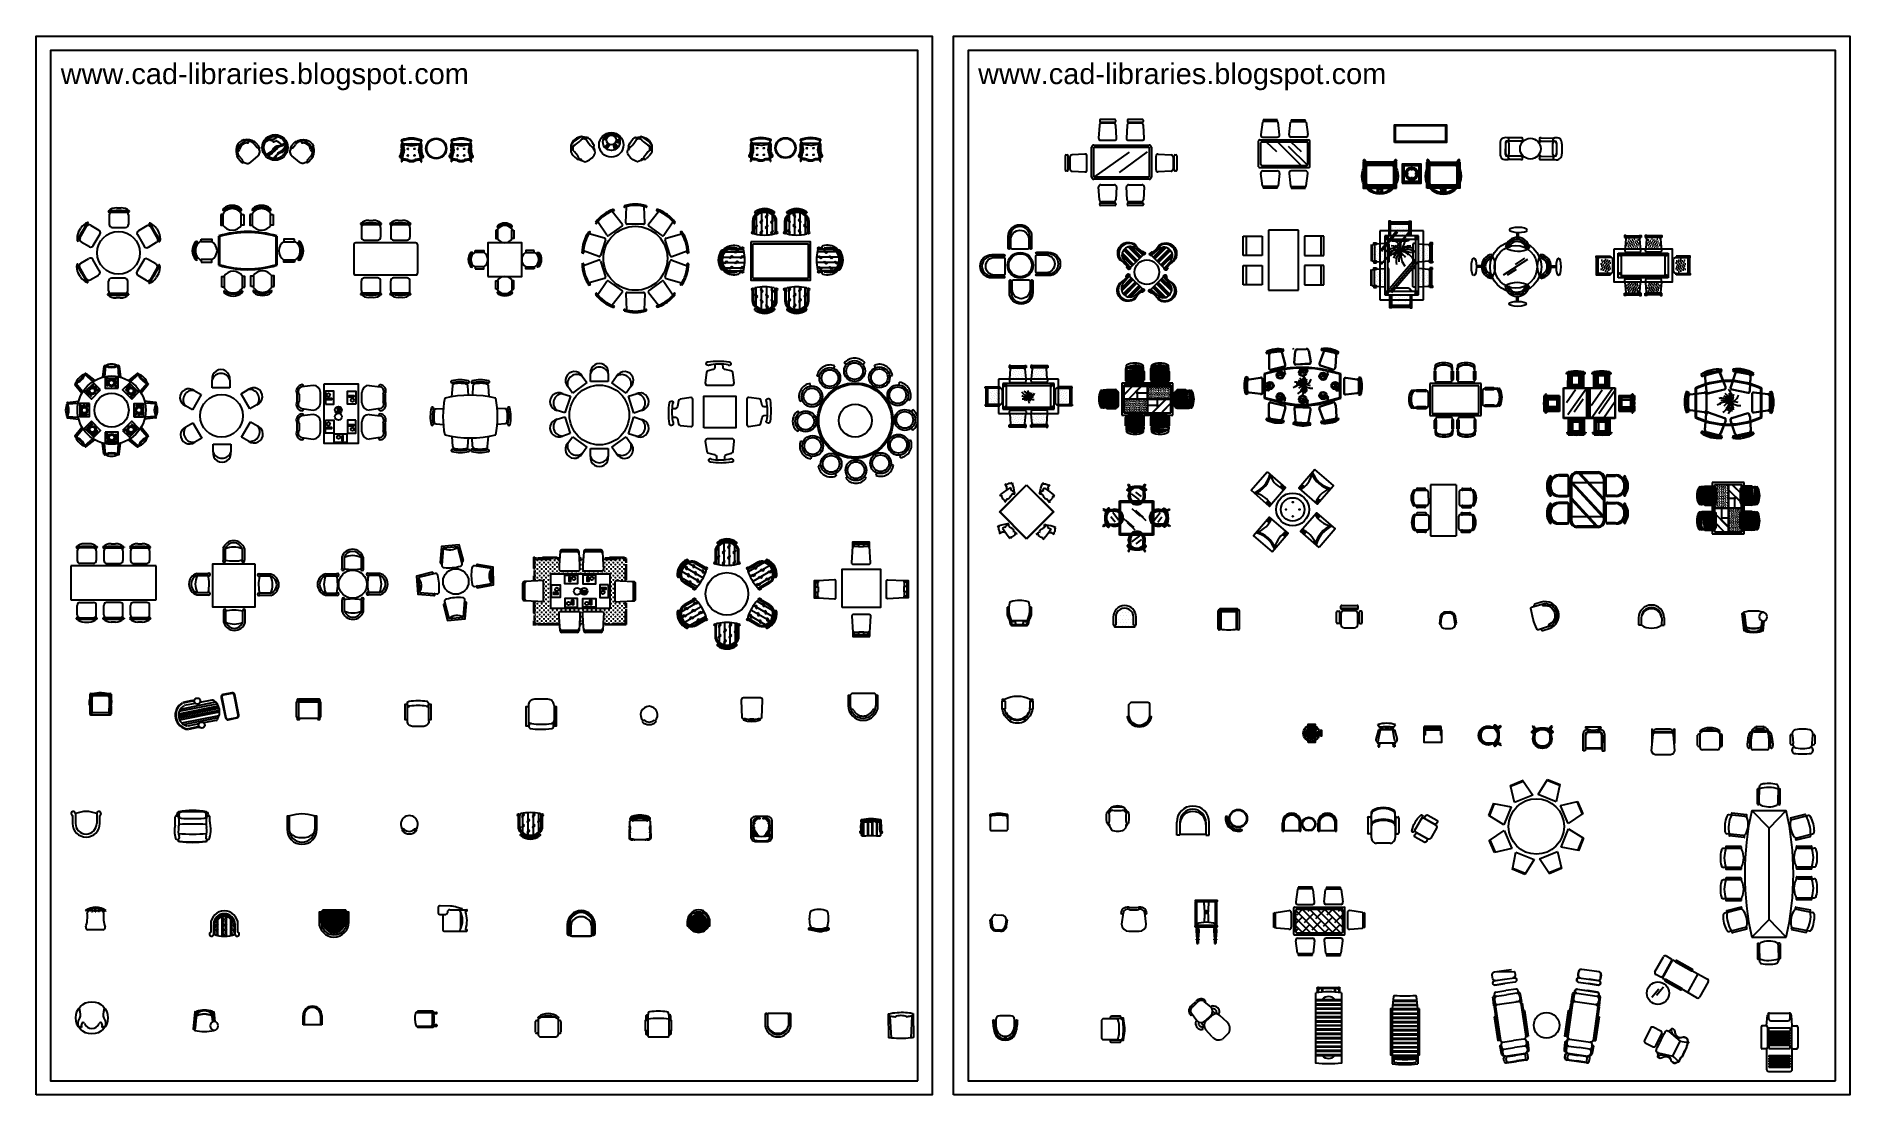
# Model space of a CAD drawing. Header units: inches. Extents: x 13 to 55.5, y 11.7 to 36.5.
import ezdxf

# ---------------------------------------------------------------- set-up
doc = ezdxf.new("R2010")
doc.units = ezdxf.units.IN
doc.header["$MEASUREMENT"] = 0
for name, color, linetype in [('02', 2, 'Continuous'), ('1', 1, 'Continuous'), ('4', 4, 'Continuous'), ('8', 8, 'Continuous'), ('kadrbm', 4, 'Continuous')]:
    doc.layers.add(name, color=color, linetype=linetype)
doc.styles.add('bmmm', font='swissel.ttf')
pattern_1 = [(0, (20.83702, -4.922464), (0.0875, 0.021875), [0.35, -0.175]), (90, (20.83702, -4.922464), (-0.021875, -0.0875), [0.35, -0.175])]

# ---------------------------------------------------------------- blocks, each defined once
blk = doc.blocks.new('kadrbm')
at = {"layer": 'kadrbm', "color": 4}
blk.add_lwpolyline([(0, 0), (0, 24.797), (21, 24.797), (21, 0), (0, 0)], close=True, dxfattribs=at)
blk.add_lwpolyline([(20.663, 0.326), (20.663, 24.46), (0.337, 24.46), (0.337, 0.326), (20.663, 0.326)], dxfattribs=at)
at = {"layer": 'kadrbm', "color": 211, "true_color": 0xf674fb, "style": 'bmmm'}
blk.add_text('www.cad-libraries.blogspot.com', height=0.48513, dxfattribs=at).set_placement((0.573, 23.677))

msp = doc.modelspace()

# ---------------------------------------------------------------- hatches: boundary and pattern name
at = {"layer": '8'}
h = msp.add_hatch(dxfattribs=at)
h.set_pattern_fill('DOTS', color=256, scale=0.0243, angle=225, style=0)
h.set_pattern_definition([(315, (88.50913, 47.979295), (-0.016366517, -0.04909955), [0, -0.0462915])])
h.paths.add_polyline_path([(50.57, 31.538), (50.262, 31.538), (50.281, 31.763), (50.551, 31.763)])
h = msp.add_hatch(dxfattribs=at)
h.set_pattern_fill('DOTS', color=256, scale=0.0243, angle=225, style=0)
h.set_pattern_definition([(225, (12.81209, 47.979295), (0.016366517, -0.04909955), [0, -0.0462915])])
h.paths.add_polyline_path([(50.751, 31.538), (51.06, 31.538), (51.04, 31.763), (50.771, 31.763)])
h = msp.add_hatch(dxfattribs=at)
h.set_pattern_fill('DOTS', color=256, scale=0.0243, angle=315, style=0)
h.set_pattern_definition([(45, (33.45828, 69.233124), (0.04909955, -0.016366517), [0, -0.0462915])])
h.paths.add_polyline_path([(49.899, 31.294), (49.899, 30.986), (49.675, 31.005), (49.675, 31.275)])
h = msp.add_hatch(dxfattribs=at)
h.set_pattern_fill('DOTS', color=256, scale=0.0243, angle=315, style=0)
h.set_pattern_definition([(135, (67.862945, 69.233124), (-0.04909955, -0.016366517), [0, -0.0462915])])
h.paths.add_polyline_path([(51.422, 31.294), (51.422, 30.986), (51.646, 31.005), (51.646, 31.275)])
h = msp.add_hatch(dxfattribs=at)
h.set_pattern_fill('DOTS', color=256, scale=0.0243, angle=225, style=0)
h.set_pattern_definition([(45, (88.50913, 14.30039), (-0.016366517, 0.04909955), [0, -0.0462915])])
h.paths.add_polyline_path([(50.57, 30.741), (50.262, 30.741), (50.281, 30.517), (50.551, 30.517)])
h = msp.add_hatch(dxfattribs=at)
h.set_pattern_fill('DOTS', color=256, scale=0.0243, angle=225, style=0)
h.set_pattern_definition([(135, (12.81209, 14.30039), (0.016366517, 0.04909955), [0, -0.0462915])])
h.paths.add_polyline_path([(50.751, 30.741), (51.06, 30.741), (51.04, 30.517), (50.771, 30.517)])
h = msp.add_hatch(dxfattribs=at)
h.set_pattern_fill('AR-HBONE', color=256, scale=0.004, angle=360, style=0)
h.set_pattern_definition([(135, (39.076815, -24.795018), (-0.022627417, -1e-17), [0.048, -0.016]), (225, (39.065501, -24.783704), (-0.022627417, -1e-17), [0.048, -0.016])])
edge = h.paths.add_edge_path()
edge.add_ellipse((38.535, 28.476), major_axis=(-0.0371, 0.0371), ratio=1, start_angle=146.7095, end_angle=202.1728, ccw=False)
edge.add_ellipse((38.585, 28.434), major_axis=(-0.0283, 0.0283), ratio=1, start_angle=58.0171, end_angle=58.2001)
edge.add_ellipse((37.467, 24.474), major_axis=(2.896, 2.896), ratio=1, start_angle=389.1642, end_angle=389.7312, ccw=False)
edge.add_line((38.585, 28.414), (38.905, 28.414))
edge.add_ellipse((40.132, 24.249), major_axis=(3.07, 3.07), ratio=1, start_angle=420.8808, end_angle=421.4184, ccw=False)
edge.add_ellipse((38.937, 28.456), major_axis=(-0.022, 0.022), ratio=1, start_angle=46.3849, end_angle=147.4525, ccw=False)
edge.add_line((38.906, 28.455), (38.906, 28.658))
edge.add_ellipse((38.94, 28.658), major_axis=(-0.0237, 0.0237), ratio=1, start_angle=-7.718, end_angle=45, ccw=False)
edge.add_line((38.919, 28.685), (38.918, 28.727))
edge.add_ellipse((38.749, 28.463), major_axis=(-0.222, 0.222), ratio=1, start_angle=-77.4474, end_angle=-12.5631)
edge.add_ellipse((38.675, 28.669), major_axis=(-0.0776, 0.0776), ratio=1, start_angle=13.2224, end_angle=36.4265)
edge.add_ellipse((38.545, 28.652), major_axis=(-0.0282, 0.0282), ratio=1, start_angle=236.388, end_angle=282.3601, ccw=False)
edge.add_line((38.584, 28.66), (38.584, 28.456))
edge = h.paths.add_edge_path()
edge.add_line((38.918, 28.727), (38.919, 28.685))
edge.add_ellipse((38.94, 28.658), major_axis=(-0.0237, 0.0237), ratio=1, start_angle=-7.718, end_angle=45)
edge.add_line((38.906, 28.658), (38.906, 28.455))
edge.add_ellipse((38.937, 28.456), major_axis=(-0.022, 0.022), ratio=1, start_angle=46.3849, end_angle=147.4525)
edge.add_ellipse((38.905, 28.434), major_axis=(0.0283, 0.0283), ratio=1, start_angle=302.4853, end_angle=315)
edge.add_line((38.945, 28.434), (38.945, 28.438))
edge.add_ellipse((38.945, 28.457), major_axis=(-0.0135, 0.0135), ratio=1, start_angle=57.1172, end_angle=134.1683, ccw=False)
edge.add_ellipse((38.923, 28.456), major_axis=(0.00327, 0.00327), ratio=1, start_angle=135.234, end_angle=275.6038, ccw=False)
edge.add_line((38.918, 28.456), (38.917, 28.649))
edge.add_line((38.917, 28.649), (38.926, 28.658))
edge.add_ellipse((38.945, 28.652), major_axis=(-0.014, 0.014), ratio=1, start_angle=28.831, end_angle=28.8931, ccw=False)
edge.add_ellipse((38.94, 28.658), major_axis=(-0.00961, 0.00961), ratio=1, start_angle=-45.7272, end_angle=45, ccw=False)
edge.add_line((38.94, 28.671), (38.938, 28.71))
edge.add_ellipse((38.87, 28.696), major_axis=(-0.0495, 0.0495), ratio=1, start_angle=236.8436, end_angle=286.4337)
edge.add_ellipse((38.748, 28.466), major_axis=(-0.233, 0.233), ratio=1, start_angle=-72.9893, end_angle=-42.6593)
edge.add_ellipse((38.749, 28.463), major_axis=(-0.236, 0.236), ratio=1, start_angle=-42.4965, end_angle=-11.7996)
edge.add_ellipse((38.675, 28.669), major_axis=(-0.0918, 0.0918), ratio=1, start_angle=11.1534, end_angle=27.0295)
edge.add_ellipse((38.62, 28.696), major_axis=(-0.0495, 0.0495), ratio=1, start_angle=33.9252, end_angle=45)
edge.add_line((38.55, 28.696), (38.55, 28.671))
edge.add_ellipse((38.545, 28.652), major_axis=(-0.014, 0.014), ratio=1, start_angle=241.169, end_angle=299.5583, ccw=False)
edge.add_line((38.564, 28.658), (38.572, 28.649))
edge.add_line((38.572, 28.649), (38.571, 28.456))
edge.add_ellipse((38.567, 28.456), major_axis=(-0.00327, 0.00327), ratio=1, start_angle=86.8133, end_angle=224.766, ccw=False)
edge.add_ellipse((38.546, 28.456), major_axis=(-0.0127, 0.0127), ratio=1, start_angle=132.3085, end_angle=215.4868, ccw=False)
edge.add_line((38.545, 28.438), (38.545, 28.434))
edge.add_ellipse((38.585, 28.434), major_axis=(-0.0283, 0.0283), ratio=1, start_angle=45, end_angle=58.0171)
edge.add_ellipse((38.535, 28.476), major_axis=(0.0371, 0.0371), ratio=1, start_angle=236.7095, end_angle=292.1728)
edge.add_line((38.584, 28.456), (38.584, 28.66))
edge.add_ellipse((38.545, 28.652), major_axis=(-0.0282, 0.0282), ratio=1, start_angle=236.388, end_angle=282.3601)
edge.add_ellipse((38.675, 28.669), major_axis=(-0.0776, 0.0776), ratio=1, start_angle=13.2224, end_angle=36.4265, ccw=False)
edge.add_ellipse((38.749, 28.463), major_axis=(-0.222, 0.222), ratio=1, start_angle=282.5526, end_angle=347.4369, ccw=False)
h = msp.add_hatch(color=256, dxfattribs=at)
edge = h.paths.add_edge_path()
edge.add_line((38.555, 28.669), (38.55, 28.669))
edge.add_line((38.55, 28.669), (38.55, 28.722))
edge.add_ellipse((38.612, 28.722), major_axis=(-0.0439, 0.0439), ratio=1, start_angle=8.7255, end_angle=45, ccw=False)
edge.add_ellipse((38.569, 28.78), major_axis=(-0.016, 0.016), ratio=1, start_angle=116.8627, end_angle=169.9003)
edge.add_ellipse((38.753, 28.421), major_axis=(-0.269, 0.269), ratio=1, start_angle=287.0421, end_angle=341.6227, ccw=False)
edge.add_ellipse((38.937, 28.749), major_axis=(0.0073, 0.0073), ratio=1, start_angle=390.4029, end_angle=440.6273, ccw=False)
edge.add_ellipse((38.88, 28.722), major_axis=(0.0495, 0.0495), ratio=1, start_angle=315, end_angle=347.1216, ccw=False)
edge.add_line((38.95, 28.722), (38.951, 28.67))
edge.add_ellipse((38.951, 28.65), major_axis=(-0.014, 0.014), ratio=1, start_angle=-45, end_angle=-29.5583)
edge.add_line((38.945, 28.669), (38.945, 28.694))
edge.add_ellipse((38.875, 28.694), major_axis=(-0.0495, 0.0495), ratio=1, start_angle=225, end_angle=286.4337)
edge.add_ellipse((38.754, 28.464), major_axis=(-0.233, 0.233), ratio=1, start_angle=-72.9893, end_angle=-11.6369)
edge.add_ellipse((38.625, 28.694), major_axis=(-0.0495, 0.0495), ratio=1, start_angle=4.2577, end_angle=45)
edge.add_line((38.555, 28.694), (38.555, 28.669))
h = msp.add_hatch(color=256, dxfattribs=at)
edge = h.paths.add_edge_path()
edge.add_line((39.524, 28.669), (39.529, 28.669))
edge.add_line((39.529, 28.669), (39.529, 28.722))
edge.add_arc((39.467, 28.722), 0.0621, 0, 36.2745)
edge.add_arc((39.51, 28.78), 0.0226, 235.0997, 288.1373, ccw=False)
edge.add_arc((39.326, 28.421), 0.38, 63.3773, 117.9579)
edge.add_arc((39.142, 28.749), 0.0103, 54.3727, 104.5971)
edge.add_arc((39.199, 28.722), 0.07, 147.8784, 180)
edge.add_line((39.129, 28.722), (39.128, 28.67))
edge.add_arc((39.128, 28.65), 0.0198, 74.5583, 90, ccw=False)
edge.add_line((39.134, 28.669), (39.134, 28.694))
edge.add_arc((39.204, 28.694), 0.07, 118.5663, 180, ccw=False)
edge.add_arc((39.325, 28.464), 0.33, 56.6369, 117.9893, ccw=False)
edge.add_arc((39.454, 28.694), 0.07, 0, 40.7423, ccw=False)
edge.add_line((39.524, 28.694), (39.524, 28.669))
h = msp.add_hatch(dxfattribs=at)
h.set_pattern_fill('AR-HBONE', color=256, scale=0.004, angle=270, style=0)
h.set_pattern_definition([(45, (39.002346, -24.795018), (0.022627417, -2e-17), [0.048, -0.016]), (315, (39.01366, -24.783704), (0.022627417, -2e-17), [0.048, -0.016])])
h.paths.add_polyline_path([(39.496, 28.456, 0.246842), (39.533, 28.425, -0.000798), (39.533, 28.425, 0.002474), (39.494, 28.414), (39.174, 28.414, 0.002346), (39.135, 28.425, 0.471991), (39.173, 28.455), (39.173, 28.658, 0.234171), (39.16, 28.685), (39.161, 28.727, -0.290926), (39.498, 28.727, -0.101594), (39.513, 28.686, 0.203325), (39.496, 28.66)])
h.paths.add_polyline_path([(39.161, 28.727), (39.16, 28.685, -0.234171), (39.173, 28.658), (39.173, 28.455, -0.471991), (39.135, 28.425, -0.05466), (39.134, 28.434), (39.134, 28.438, 0.349466), (39.153, 28.453, 0.702615), (39.161, 28.456), (39.162, 28.649), (39.153, 28.658, 0.000271), (39.153, 28.658, 0.417936), (39.139, 28.671), (39.141, 28.71, -0.219819), (39.176, 28.757, -0.133117), (39.344, 28.796, -0.134747), (39.512, 28.742, -0.069383), (39.528, 28.709, -0.04836), (39.529, 28.696), (39.529, 28.671, 0.26043), (39.516, 28.658), (39.507, 28.649), (39.508, 28.456, 0.686977), (39.516, 28.453, 0.379756), (39.534, 28.438), (39.534, 28.434, -0.056859), (39.533, 28.425, -0.246842), (39.496, 28.456), (39.496, 28.66, -0.203325), (39.513, 28.686, 0.101594), (39.498, 28.727, 0.290926)])
h = msp.add_hatch(color=256, dxfattribs=at)
edge = h.paths.add_edge_path()
edge.add_line((38.08, 28.2), (38.08, 28.205))
edge.add_line((38.08, 28.205), (38.027, 28.205))
edge.add_arc((38.027, 28.143), 0.0621, 90, 126.2745)
edge.add_arc((37.969, 28.186), 0.0226, 325.0997, 378.1373, ccw=False)
edge.add_arc((38.328, 28.002), 0.38, 153.3773, 207.9579)
edge.add_arc((38, 27.818), 0.0103, 144.3727, 194.5971)
edge.add_arc((38.027, 27.875), 0.07, 237.8784, 270)
edge.add_line((38.027, 27.805), (38.079, 27.804))
edge.add_arc((38.099, 27.804), 0.0198, 164.5583, 180, ccw=False)
edge.add_line((38.08, 27.81), (38.055, 27.81))
edge.add_arc((38.055, 27.88), 0.07, 208.5663, 270, ccw=False)
edge.add_arc((38.285, 28.001), 0.33, 146.6369, 207.9893, ccw=False)
edge.add_arc((38.055, 28.13), 0.07, 90, 130.7423, ccw=False)
edge.add_line((38.055, 28.2), (38.08, 28.2))
h = msp.add_hatch(dxfattribs=at)
h.set_pattern_fill('AR-HBONE', color=256, scale=0.004, angle=360, style=0)
h.set_pattern_definition([(135, (91.544098, 27.678336), (2e-17, 0.022627417), [0.048, -0.016]), (45, (91.532785, 27.68965), (2e-17, 0.022627417), [0.048, -0.016])])
h.paths.add_polyline_path([(38.293, 28.172, 0.246842), (38.324, 28.209, -0.000798), (38.324, 28.209, 0.002474), (38.335, 28.17), (38.335, 27.85, 0.002346), (38.324, 27.811, 0.471991), (38.294, 27.849), (38.091, 27.849, 0.234171), (38.065, 27.836), (38.022, 27.837, -0.290926), (38.022, 28.174, -0.101594), (38.063, 28.189, 0.203325), (38.089, 28.172)])
h.paths.add_polyline_path([(38.022, 27.837), (38.065, 27.836, -0.234171), (38.091, 27.849), (38.294, 27.849, -0.471991), (38.324, 27.811, -0.05466), (38.315, 27.81), (38.311, 27.81, 0.349466), (38.296, 27.829, 0.702615), (38.293, 27.837), (38.1, 27.838), (38.091, 27.829, 0.000271), (38.091, 27.829, 0.417936), (38.078, 27.815), (38.039, 27.817, -0.219819), (37.992, 27.852, -0.133117), (37.953, 28.02, -0.134747), (38.007, 28.188, -0.069383), (38.04, 28.204, -0.04836), (38.053, 28.205), (38.078, 28.205, 0.26043), (38.091, 28.192), (38.1, 28.183), (38.293, 28.184, 0.686977), (38.296, 28.192, 0.379756), (38.311, 28.21), (38.315, 28.21, -0.056859), (38.324, 28.209, -0.246842), (38.293, 28.172), (38.089, 28.172, -0.203325), (38.063, 28.189, 0.101594), (38.022, 28.174, 0.290926)])
h = msp.add_hatch(dxfattribs=at)
h.set_pattern_fill('AR-HBONE', color=256, scale=0.004, angle=360, style=0)
h.set_pattern_definition([(45, (-13.509343, 27.673899), (-2e-17, 0.022627417), [0.048, -0.016]), (135, (-13.49803, 27.685212), (-2e-17, 0.022627417), [0.048, -0.016])])
edge = h.paths.add_edge_path()
edge.add_ellipse((39.762, 28.216), major_axis=(-0.0371, 0.0371), ratio=1, start_angle=56.7095, end_angle=112.1728, ccw=False)
edge.add_ellipse((39.72, 28.166), major_axis=(-0.0283, 0.0283), ratio=1, start_angle=-31.9829, end_angle=-31.7999)
edge.add_ellipse((35.76, 29.283), major_axis=(-2.896, 2.896), ratio=1, start_angle=209.1642, end_angle=209.7312, ccw=False)
edge.add_line((39.7, 28.166), (39.7, 27.846))
edge.add_ellipse((35.535, 26.619), major_axis=(-3.07, 3.07), ratio=1, start_angle=240.8808, end_angle=241.4184, ccw=False)
edge.add_ellipse((39.741, 27.814), major_axis=(-0.022, 0.022), ratio=1, start_angle=-43.6151, end_angle=57.4525, ccw=False)
edge.add_line((39.741, 27.845), (39.943, 27.845))
edge.add_ellipse((39.943, 27.811), major_axis=(0.0237, 0.0237), ratio=1, start_angle=352.282, end_angle=405, ccw=False)
edge.add_line((39.97, 27.831), (40.013, 27.833))
edge.add_ellipse((39.748, 28.001), major_axis=(-0.222, 0.222), ratio=1, start_angle=192.5526, end_angle=257.4369)
edge.add_ellipse((39.955, 28.076), major_axis=(0.0776, 0.0776), ratio=1, start_angle=13.2224, end_angle=36.4265)
edge.add_ellipse((39.938, 28.206), major_axis=(0.0282, 0.0282), ratio=1, start_angle=236.388, end_angle=282.3601, ccw=False)
edge.add_line((39.946, 28.167), (39.742, 28.167))
edge = h.paths.add_edge_path()
edge.add_line((40.013, 27.833), (39.97, 27.831))
edge.add_ellipse((39.943, 27.811), major_axis=(0.0237, 0.0237), ratio=1, start_angle=352.282, end_angle=405)
edge.add_line((39.943, 27.845), (39.741, 27.845))
edge.add_ellipse((39.741, 27.814), major_axis=(0.022, 0.022), ratio=1, start_angle=46.3849, end_angle=147.4525)
edge.add_ellipse((39.72, 27.846), major_axis=(0.0283, 0.0283), ratio=1, start_angle=212.4853, end_angle=225)
edge.add_line((39.72, 27.806), (39.724, 27.806))
edge.add_ellipse((39.743, 27.806), major_axis=(-0.0135, 0.0135), ratio=1, start_angle=-32.8828, end_angle=44.1683, ccw=False)
edge.add_ellipse((39.742, 27.828), major_axis=(0.00327, 0.00327), ratio=1, start_angle=45.234, end_angle=185.6038, ccw=False)
edge.add_line((39.742, 27.832), (39.935, 27.833))
edge.add_line((39.935, 27.833), (39.943, 27.825))
edge.add_ellipse((39.938, 27.806), major_axis=(0.014, 0.014), ratio=1, start_angle=388.831, end_angle=388.8931, ccw=False)
edge.add_ellipse((39.943, 27.811), major_axis=(0.00961, 0.00961), ratio=1, start_angle=314.2728, end_angle=405, ccw=False)
edge.add_line((39.957, 27.811), (39.996, 27.812))
edge.add_ellipse((39.982, 27.881), major_axis=(0.0495, 0.0495), ratio=1, start_angle=236.8436, end_angle=286.4337)
edge.add_ellipse((39.752, 28.002), major_axis=(0.233, 0.233), ratio=1, start_angle=287.0107, end_angle=317.3407)
edge.add_ellipse((39.748, 28.001), major_axis=(-0.236, 0.236), ratio=1, start_angle=227.5035, end_angle=258.2004)
edge.add_ellipse((39.955, 28.076), major_axis=(0.0918, 0.0918), ratio=1, start_angle=11.1534, end_angle=27.0295)
edge.add_ellipse((39.982, 28.131), major_axis=(0.0495, 0.0495), ratio=1, start_angle=33.9252, end_angle=45)
edge.add_line((39.982, 28.201), (39.957, 28.201))
edge.add_ellipse((39.938, 28.206), major_axis=(-0.014, 0.014), ratio=1, start_angle=151.169, end_angle=209.5583, ccw=False)
edge.add_line((39.943, 28.187), (39.935, 28.179))
edge.add_line((39.935, 28.179), (39.742, 28.179))
edge.add_ellipse((39.742, 28.184), major_axis=(-0.00327, 0.00327), ratio=1, start_angle=-3.1867, end_angle=134.766, ccw=False)
edge.add_ellipse((39.742, 28.205), major_axis=(-0.0127, 0.0127), ratio=1, start_angle=42.3085, end_angle=125.4868, ccw=False)
edge.add_line((39.724, 28.206), (39.72, 28.206))
edge.add_ellipse((39.72, 28.166), major_axis=(-0.0283, 0.0283), ratio=1, start_angle=-45, end_angle=-31.9829)
edge.add_ellipse((39.762, 28.216), major_axis=(-0.0371, 0.0371), ratio=1, start_angle=56.7095, end_angle=112.1728)
edge.add_line((39.742, 28.167), (39.946, 28.167))
edge.add_ellipse((39.938, 28.206), major_axis=(0.0282, 0.0282), ratio=1, start_angle=236.388, end_angle=282.3601)
edge.add_ellipse((39.955, 28.076), major_axis=(0.0776, 0.0776), ratio=1, start_angle=373.2224, end_angle=396.4265, ccw=False)
edge.add_ellipse((39.748, 28.001), major_axis=(-0.222, 0.222), ratio=1, start_angle=192.5526, end_angle=257.4369, ccw=False)
h = msp.add_hatch(color=256, dxfattribs=at)
edge = h.paths.add_edge_path()
edge.add_line((39.955, 28.195), (39.955, 28.2))
edge.add_line((39.955, 28.2), (40.007, 28.2))
edge.add_ellipse((40.007, 28.138), major_axis=(0.0439, 0.0439), ratio=1, start_angle=368.7255, end_angle=405, ccw=False)
edge.add_ellipse((40.066, 28.181), major_axis=(-0.016, 0.016), ratio=1, start_angle=26.8627, end_angle=79.9003)
edge.add_ellipse((39.707, 27.998), major_axis=(0.269, 0.269), ratio=1, start_angle=287.0421, end_angle=341.6227, ccw=False)
edge.add_ellipse((40.035, 27.814), major_axis=(0.0073, 0.0073), ratio=1, start_angle=300.4029, end_angle=350.6273, ccw=False)
edge.add_ellipse((40.007, 27.87), major_axis=(0.0495, 0.0495), ratio=1, start_angle=225, end_angle=257.1216, ccw=False)
edge.add_line((40.007, 27.8), (39.956, 27.8))
edge.add_ellipse((39.936, 27.8), major_axis=(0.014, 0.014), ratio=1, start_angle=315, end_angle=330.4417)
edge.add_line((39.955, 27.805), (39.979, 27.805))
edge.add_ellipse((39.979, 27.875), major_axis=(0.0495, 0.0495), ratio=1, start_angle=225, end_angle=286.4337)
edge.add_ellipse((39.749, 27.997), major_axis=(0.233, 0.233), ratio=1, start_angle=287.0107, end_angle=348.3631)
edge.add_ellipse((39.979, 28.125), major_axis=(-0.0495, 0.0495), ratio=1, start_angle=-85.7423, end_angle=-45)
edge.add_line((39.979, 28.195), (39.955, 28.195))
h = msp.add_hatch(dxfattribs=at)
h.set_pattern_fill('AR-HBONE', color=256, scale=0.004, angle=90, style=0)
h.set_pattern_definition([(225, (39.081255, 80.831323), (-0.022627417, 2e-17), [0.048, -0.016]), (135, (39.069941, 80.820009), (-0.022627417, 2e-17), [0.048, -0.016])])
h.paths.add_polyline_path([(38.588, 27.58, 0.246842), (38.55, 27.611, -0.000798), (38.55, 27.611, 0.002474), (38.589, 27.622), (38.909, 27.622, 0.002346), (38.948, 27.611, 0.471991), (38.911, 27.581), (38.911, 27.379, 0.234171), (38.924, 27.352), (38.922, 27.309, -0.290926), (38.586, 27.309, -0.101594), (38.57, 27.351, 0.203325), (38.588, 27.376)])
h.paths.add_polyline_path([(38.922, 27.309), (38.924, 27.352, -0.234171), (38.911, 27.379), (38.911, 27.581, -0.471991), (38.948, 27.611, -0.05466), (38.949, 27.602), (38.949, 27.598, 0.349466), (38.931, 27.583, 0.702615), (38.923, 27.58), (38.922, 27.387), (38.931, 27.379, 0.000271), (38.931, 27.379, 0.417936), (38.944, 27.365), (38.943, 27.326, -0.219819), (38.908, 27.279, -0.133117), (38.739, 27.24, -0.134747), (38.571, 27.295, -0.069383), (38.556, 27.327, -0.04836), (38.554, 27.34), (38.554, 27.365, 0.26043), (38.568, 27.379), (38.577, 27.387), (38.576, 27.58, 0.686977), (38.568, 27.583, 0.379756), (38.549, 27.598), (38.549, 27.602, -0.056859), (38.55, 27.611, -0.246842), (38.588, 27.58), (38.588, 27.376, -0.203325), (38.57, 27.351, 0.101594), (38.586, 27.309, 0.290926)])
h = msp.add_hatch(color=256, dxfattribs=at)
edge = h.paths.add_edge_path()
edge.add_line((38.56, 27.367), (38.555, 27.367))
edge.add_line((38.555, 27.367), (38.555, 27.315))
edge.add_arc((38.617, 27.315), 0.0621, 180, 216.2745)
edge.add_arc((38.574, 27.256), 0.0226, 415.0997, 468.1373, ccw=False)
edge.add_arc((38.757, 27.615), 0.38, 243.3773, 297.9579)
edge.add_arc((38.942, 27.287), 0.0103, 234.3727, 284.5971)
edge.add_arc((38.885, 27.315), 0.07, 327.8784, 360)
edge.add_line((38.955, 27.315), (38.955, 27.366))
edge.add_arc((38.955, 27.386), 0.0198, 254.5583, 270, ccw=False)
edge.add_line((38.95, 27.367), (38.95, 27.343))
edge.add_arc((38.88, 27.343), 0.07, 298.5663, 360, ccw=False)
edge.add_arc((38.758, 27.573), 0.33, 236.6369, 297.9893, ccw=False)
edge.add_arc((38.63, 27.343), 0.07, 180, 220.7423, ccw=False)
edge.add_line((38.56, 27.343), (38.56, 27.367))
h = msp.add_hatch(color=256, dxfattribs=at)
edge = h.paths.add_edge_path()
edge.add_line((39.528, 27.367), (39.533, 27.367))
edge.add_line((39.533, 27.367), (39.533, 27.315))
edge.add_ellipse((39.471, 27.315), major_axis=(-0.0439, 0.0439), ratio=1, start_angle=188.7255, end_angle=225, ccw=False)
edge.add_ellipse((39.514, 27.256), major_axis=(-0.016, 0.016), ratio=1, start_angle=-63.1373, end_angle=-10.0997)
edge.add_ellipse((39.331, 27.615), major_axis=(-0.269, 0.269), ratio=1, start_angle=107.0421, end_angle=161.6227, ccw=False)
edge.add_ellipse((39.147, 27.287), major_axis=(0.0073, 0.0073), ratio=1, start_angle=210.4029, end_angle=260.6273, ccw=False)
edge.add_ellipse((39.203, 27.315), major_axis=(0.0495, 0.0495), ratio=1, start_angle=135, end_angle=167.1216, ccw=False)
edge.add_line((39.133, 27.315), (39.133, 27.366))
edge.add_ellipse((39.133, 27.386), major_axis=(-0.014, 0.014), ratio=1, start_angle=135, end_angle=150.4417)
edge.add_line((39.138, 27.367), (39.138, 27.343))
edge.add_ellipse((39.208, 27.343), major_axis=(-0.0495, 0.0495), ratio=1, start_angle=45, end_angle=106.4337)
edge.add_ellipse((39.33, 27.573), major_axis=(-0.233, 0.233), ratio=1, start_angle=107.0107, end_angle=168.3631)
edge.add_ellipse((39.458, 27.343), major_axis=(-0.0495, 0.0495), ratio=1, start_angle=184.2577, end_angle=225)
edge.add_line((39.528, 27.343), (39.528, 27.367))
h = msp.add_hatch(dxfattribs=at)
h.set_pattern_fill('AR-HBONE', color=256, scale=0.004, angle=360, style=0)
h.set_pattern_definition([(315, (39.006786, 80.831323), (0.022627417, 1e-17), [0.048, -0.016]), (45, (39.0181, 80.820009), (0.022627417, 1e-17), [0.048, -0.016])])
edge = h.paths.add_edge_path()
edge.add_ellipse((39.548, 27.56), major_axis=(-0.0371, 0.0371), ratio=1, start_angle=-33.2905, end_angle=22.1728, ccw=False)
edge.add_ellipse((39.499, 27.602), major_axis=(-0.0283, 0.0283), ratio=1, start_angle=238.0171, end_angle=238.2001)
edge.add_ellipse((40.616, 31.562), major_axis=(2.896, 2.896), ratio=1, start_angle=209.1642, end_angle=209.7312, ccw=False)
edge.add_line((39.499, 27.622), (39.179, 27.622))
edge.add_ellipse((37.952, 31.787), major_axis=(3.07, 3.07), ratio=1, start_angle=240.8808, end_angle=241.4184, ccw=False)
edge.add_ellipse((39.146, 27.581), major_axis=(-0.022, 0.022), ratio=1, start_angle=226.3849, end_angle=327.4525, ccw=False)
edge.add_line((39.178, 27.581), (39.178, 27.379))
edge.add_ellipse((39.144, 27.379), major_axis=(-0.0237, 0.0237), ratio=1, start_angle=172.282, end_angle=225, ccw=False)
edge.add_line((39.164, 27.352), (39.166, 27.309))
edge.add_ellipse((39.334, 27.574), major_axis=(-0.222, 0.222), ratio=1, start_angle=102.5526, end_angle=167.4369)
edge.add_ellipse((39.409, 27.367), major_axis=(-0.0776, 0.0776), ratio=1, start_angle=193.2224, end_angle=216.4265)
edge.add_ellipse((39.539, 27.384), major_axis=(-0.0282, 0.0282), ratio=1, start_angle=56.388, end_angle=102.3601, ccw=False)
edge.add_line((39.5, 27.376), (39.5, 27.58))
edge = h.paths.add_edge_path()
edge.add_line((39.166, 27.309), (39.164, 27.352))
edge.add_ellipse((39.144, 27.379), major_axis=(-0.0237, 0.0237), ratio=1, start_angle=172.282, end_angle=225)
edge.add_line((39.178, 27.379), (39.178, 27.581))
edge.add_ellipse((39.146, 27.581), major_axis=(-0.022, 0.022), ratio=1, start_angle=226.3849, end_angle=327.4525)
edge.add_ellipse((39.179, 27.602), major_axis=(0.0283, 0.0283), ratio=1, start_angle=122.4853, end_angle=135)
edge.add_line((39.139, 27.602), (39.139, 27.598))
edge.add_ellipse((39.138, 27.579), major_axis=(-0.0135, 0.0135), ratio=1, start_angle=237.1172, end_angle=314.1683, ccw=False)
edge.add_ellipse((39.161, 27.58), major_axis=(0.00327, 0.00327), ratio=1, start_angle=-44.766, end_angle=95.6038, ccw=False)
edge.add_line((39.165, 27.58), (39.166, 27.387))
edge.add_line((39.166, 27.387), (39.158, 27.379))
edge.add_ellipse((39.138, 27.384), major_axis=(-0.014, 0.014), ratio=1, start_angle=208.831, end_angle=208.8931, ccw=False)
edge.add_ellipse((39.144, 27.379), major_axis=(-0.00961, 0.00961), ratio=1, start_angle=134.2728, end_angle=225, ccw=False)
edge.add_line((39.144, 27.365), (39.145, 27.326))
edge.add_ellipse((39.214, 27.34), major_axis=(-0.0495, 0.0495), ratio=1, start_angle=56.8436, end_angle=106.4337)
edge.add_ellipse((39.335, 27.57), major_axis=(-0.233, 0.233), ratio=1, start_angle=107.0107, end_angle=137.3407)
edge.add_ellipse((39.334, 27.574), major_axis=(-0.236, 0.236), ratio=1, start_angle=137.5035, end_angle=168.2004)
edge.add_ellipse((39.409, 27.367), major_axis=(-0.0918, 0.0918), ratio=1, start_angle=191.1534, end_angle=207.0295)
edge.add_ellipse((39.464, 27.34), major_axis=(-0.0495, 0.0495), ratio=1, start_angle=213.9252, end_angle=225)
edge.add_line((39.534, 27.34), (39.534, 27.365))
edge.add_ellipse((39.539, 27.384), major_axis=(-0.014, 0.014), ratio=1, start_angle=61.169, end_angle=119.5583, ccw=False)
edge.add_line((39.52, 27.379), (39.511, 27.387))
edge.add_line((39.511, 27.387), (39.512, 27.58))
edge.add_ellipse((39.517, 27.58), major_axis=(-0.00327, 0.00327), ratio=1, start_angle=-93.1867, end_angle=44.766, ccw=False)
edge.add_ellipse((39.538, 27.58), major_axis=(-0.0127, 0.0127), ratio=1, start_angle=-47.6915, end_angle=35.4868, ccw=False)
edge.add_line((39.539, 27.598), (39.539, 27.602))
edge.add_ellipse((39.499, 27.602), major_axis=(-0.0283, 0.0283), ratio=1, start_angle=225, end_angle=238.0171)
edge.add_ellipse((39.548, 27.56), major_axis=(0.0371, 0.0371), ratio=1, start_angle=56.7095, end_angle=112.1728)
edge.add_line((39.5, 27.58), (39.5, 27.376))
edge.add_ellipse((39.539, 27.384), major_axis=(-0.0282, 0.0282), ratio=1, start_angle=56.388, end_angle=102.3601)
edge.add_ellipse((39.409, 27.367), major_axis=(-0.0776, 0.0776), ratio=1, start_angle=193.2224, end_angle=216.4265, ccw=False)
edge.add_ellipse((39.334, 27.574), major_axis=(-0.222, 0.222), ratio=1, start_angle=102.5526, end_angle=167.4369, ccw=False)
h = msp.add_hatch(color=256, dxfattribs=at)
edge = h.paths.add_edge_path()
edge.add_line((52.097, 25.936), (52.097, 25.941))
edge.add_line((52.097, 25.941), (52.044, 25.941))
edge.add_arc((52.044, 25.879), 0.0621, 90, 126.2745)
edge.add_arc((51.986, 25.922), 0.0226, 325.0997, 378.1373, ccw=False)
edge.add_arc((52.345, 25.739), 0.38, 153.3773, 207.9579)
edge.add_arc((52.017, 25.554), 0.0103, 144.3727, 194.5971)
edge.add_arc((52.044, 25.611), 0.07, 237.8784, 270)
edge.add_line((52.044, 25.541), (52.096, 25.541))
edge.add_arc((52.116, 25.541), 0.0198, 164.5583, 180, ccw=False)
edge.add_line((52.097, 25.546), (52.072, 25.546))
edge.add_arc((52.072, 25.616), 0.07, 208.5663, 270, ccw=False)
edge.add_arc((52.302, 25.738), 0.33, 146.6369, 207.9893, ccw=False)
edge.add_arc((52.072, 25.866), 0.07, 90, 130.7423, ccw=False)
edge.add_line((52.072, 25.936), (52.097, 25.936))
h = msp.add_hatch(dxfattribs=at)
h.set_pattern_fill('AR-HBONE', color=256, scale=0.004, angle=360, style=0)
h.set_pattern_definition([(135, (105.561144, 25.414719), (2e-17, 0.022627417), [0.048, -0.016]), (45, (105.54983, 25.426033), (2e-17, 0.022627417), [0.048, -0.016])])
h.paths.add_polyline_path([(52.31, 25.908, 0.246842), (52.341, 25.946, -0.000798), (52.341, 25.946, 0.002474), (52.352, 25.907), (52.352, 25.587, 0.002346), (52.341, 25.548, 0.471991), (52.311, 25.585), (52.108, 25.585, 0.234171), (52.082, 25.572), (52.039, 25.574, -0.290926), (52.039, 25.91, -0.101594), (52.08, 25.926, 0.203325), (52.106, 25.908)])
h.paths.add_polyline_path([(52.039, 25.574), (52.082, 25.572, -0.234171), (52.108, 25.585), (52.311, 25.585, -0.471991), (52.341, 25.548, -0.05466), (52.332, 25.547), (52.328, 25.547, 0.349466), (52.313, 25.565, 0.702615), (52.31, 25.573), (52.117, 25.574), (52.108, 25.565, 0.000271), (52.108, 25.565, 0.417936), (52.095, 25.552), (52.056, 25.553, -0.219819), (52.009, 25.588, -0.133117), (51.97, 25.757, -0.134747), (52.024, 25.925, -0.069383), (52.057, 25.94, -0.04836), (52.07, 25.942), (52.095, 25.942, 0.26043), (52.108, 25.928), (52.117, 25.919), (52.31, 25.92, 0.686977), (52.313, 25.928, 0.379756), (52.328, 25.947), (52.332, 25.947, -0.056859), (52.341, 25.946, -0.246842), (52.31, 25.908), (52.106, 25.908, -0.203325), (52.08, 25.926, 0.101594), (52.039, 25.91, 0.290926)])
h = msp.add_hatch(dxfattribs=at)
h.set_pattern_fill('AR-HBONE', color=256, scale=0.004, angle=360, style=0)
h.set_pattern_definition([(45, (-0.25157, 25.414719), (-2e-17, 0.022627417), [0.048, -0.016]), (135, (-0.240257, 25.426033), (-2e-17, 0.022627417), [0.048, -0.016])])
edge = h.paths.add_edge_path()
edge.add_ellipse((53.02, 25.956), major_axis=(-0.0371, 0.0371), ratio=1, start_angle=56.7095, end_angle=112.1728, ccw=False)
edge.add_ellipse((52.977, 25.907), major_axis=(-0.0283, 0.0283), ratio=1, start_angle=-31.9829, end_angle=-31.7999)
edge.add_ellipse((49.017, 27.024), major_axis=(-2.896, 2.896), ratio=1, start_angle=209.1642, end_angle=209.7312, ccw=False)
edge.add_line((52.957, 25.907), (52.957, 25.587))
edge.add_ellipse((48.793, 24.36), major_axis=(-3.07, 3.07), ratio=1, start_angle=240.8808, end_angle=241.4184, ccw=False)
edge.add_ellipse((52.999, 25.554), major_axis=(0.022, 0.022), ratio=1, start_angle=46.3849, end_angle=147.4525, ccw=False)
edge.add_line((52.998, 25.585), (53.201, 25.585))
edge.add_ellipse((53.201, 25.552), major_axis=(0.0237, 0.0237), ratio=1, start_angle=352.282, end_angle=405, ccw=False)
edge.add_line((53.228, 25.572), (53.271, 25.574))
edge.add_ellipse((53.006, 25.742), major_axis=(-0.222, 0.222), ratio=1, start_angle=192.5526, end_angle=257.4369)
edge.add_ellipse((53.213, 25.817), major_axis=(0.0776, 0.0776), ratio=1, start_angle=13.2224, end_angle=36.4265)
edge.add_ellipse((53.196, 25.947), major_axis=(0.0282, 0.0282), ratio=1, start_angle=236.388, end_angle=282.3601, ccw=False)
edge.add_line((53.204, 25.908), (52.999, 25.908))
edge = h.paths.add_edge_path()
edge.add_line((53.271, 25.574), (53.228, 25.572))
edge.add_ellipse((53.201, 25.552), major_axis=(0.0237, 0.0237), ratio=1, start_angle=352.282, end_angle=405)
edge.add_line((53.201, 25.585), (52.998, 25.585))
edge.add_ellipse((52.999, 25.554), major_axis=(0.022, 0.022), ratio=1, start_angle=46.3849, end_angle=147.4525)
edge.add_ellipse((52.977, 25.587), major_axis=(0.0283, 0.0283), ratio=1, start_angle=212.4853, end_angle=225)
edge.add_line((52.977, 25.547), (52.982, 25.547))
edge.add_ellipse((53.001, 25.546), major_axis=(0.0135, 0.0135), ratio=1, start_angle=57.1172, end_angle=134.1683, ccw=False)
edge.add_ellipse((53, 25.569), major_axis=(0.00327, 0.00327), ratio=1, start_angle=45.234, end_angle=185.6038, ccw=False)
edge.add_line((53, 25.573), (53.193, 25.574))
edge.add_line((53.193, 25.574), (53.201, 25.565))
edge.add_ellipse((53.196, 25.546), major_axis=(0.014, 0.014), ratio=1, start_angle=388.831, end_angle=388.8931, ccw=False)
edge.add_ellipse((53.201, 25.552), major_axis=(0.00961, 0.00961), ratio=1, start_angle=314.2728, end_angle=405, ccw=False)
edge.add_line((53.215, 25.552), (53.254, 25.553))
edge.add_ellipse((53.239, 25.622), major_axis=(0.0495, 0.0495), ratio=1, start_angle=236.8436, end_angle=286.4337)
edge.add_ellipse((53.009, 25.743), major_axis=(0.233, 0.233), ratio=1, start_angle=287.0107, end_angle=317.3407)
edge.add_ellipse((53.006, 25.742), major_axis=(0.236, 0.236), ratio=1, start_angle=317.5035, end_angle=348.2004)
edge.add_ellipse((53.213, 25.817), major_axis=(0.0918, 0.0918), ratio=1, start_angle=11.1534, end_angle=27.0295)
edge.add_ellipse((53.239, 25.872), major_axis=(0.0495, 0.0495), ratio=1, start_angle=33.9252, end_angle=45)
edge.add_line((53.239, 25.942), (53.215, 25.942))
edge.add_ellipse((53.196, 25.947), major_axis=(0.014, 0.014), ratio=1, start_angle=241.169, end_angle=299.5583, ccw=False)
edge.add_line((53.201, 25.928), (53.193, 25.919))
edge.add_line((53.193, 25.919), (53, 25.92))
edge.add_ellipse((53, 25.925), major_axis=(-0.00327, 0.00327), ratio=1, start_angle=-3.1867, end_angle=134.766, ccw=False)
edge.add_ellipse((52.999, 25.946), major_axis=(0.0127, 0.0127), ratio=1, start_angle=132.3085, end_angle=215.4868, ccw=False)
edge.add_line((52.982, 25.947), (52.977, 25.947))
edge.add_ellipse((52.977, 25.907), major_axis=(-0.0283, 0.0283), ratio=1, start_angle=-45, end_angle=-31.9829)
edge.add_ellipse((53.02, 25.956), major_axis=(-0.0371, 0.0371), ratio=1, start_angle=56.7095, end_angle=112.1728)
edge.add_line((52.999, 25.908), (53.204, 25.908))
edge.add_ellipse((53.196, 25.947), major_axis=(0.0282, 0.0282), ratio=1, start_angle=236.388, end_angle=282.3601)
edge.add_ellipse((53.213, 25.817), major_axis=(0.0776, 0.0776), ratio=1, start_angle=373.2224, end_angle=396.4265, ccw=False)
edge.add_ellipse((53.006, 25.742), major_axis=(-0.222, 0.222), ratio=1, start_angle=192.5526, end_angle=257.4369, ccw=False)
h = msp.add_hatch(color=256, dxfattribs=at)
edge = h.paths.add_edge_path()
edge.add_line((53.213, 25.936), (53.213, 25.941))
edge.add_line((53.213, 25.941), (53.265, 25.941))
edge.add_ellipse((53.265, 25.879), major_axis=(0.0439, 0.0439), ratio=1, start_angle=368.7255, end_angle=405, ccw=False)
edge.add_ellipse((53.323, 25.922), major_axis=(0.016, 0.016), ratio=1, start_angle=116.8627, end_angle=169.9003)
edge.add_ellipse((52.965, 25.739), major_axis=(0.269, 0.269), ratio=1, start_angle=287.0421, end_angle=341.6227, ccw=False)
edge.add_ellipse((53.292, 25.554), major_axis=(-0.0073, 0.0073), ratio=1, start_angle=210.4029, end_angle=260.6273, ccw=False)
edge.add_ellipse((53.265, 25.611), major_axis=(0.0495, 0.0495), ratio=1, start_angle=225, end_angle=257.1216, ccw=False)
edge.add_line((53.265, 25.541), (53.213, 25.541))
edge.add_ellipse((53.193, 25.541), major_axis=(0.014, 0.014), ratio=1, start_angle=315, end_angle=330.4417)
edge.add_line((53.213, 25.546), (53.237, 25.546))
edge.add_ellipse((53.237, 25.616), major_axis=(0.0495, 0.0495), ratio=1, start_angle=225, end_angle=286.4337)
edge.add_ellipse((53.007, 25.738), major_axis=(0.233, 0.233), ratio=1, start_angle=287.0107, end_angle=348.3631)
edge.add_ellipse((53.237, 25.866), major_axis=(-0.0495, 0.0495), ratio=1, start_angle=-85.7423, end_angle=-45)
edge.add_line((53.237, 25.936), (53.213, 25.936))
h = msp.add_hatch(color=256, dxfattribs=at)
edge = h.paths.add_edge_path()
edge.add_line((52.097, 24.968), (52.097, 24.963))
edge.add_line((52.097, 24.963), (52.044, 24.963))
edge.add_ellipse((52.044, 25.025), major_axis=(0.0439, 0.0439), ratio=1, start_angle=188.7255, end_angle=225, ccw=False)
edge.add_ellipse((51.986, 24.982), major_axis=(0.016, 0.016), ratio=1, start_angle=296.8627, end_angle=349.9003)
edge.add_ellipse((52.345, 25.165), major_axis=(0.269, 0.269), ratio=1, start_angle=107.0421, end_angle=161.6227, ccw=False)
edge.add_ellipse((52.017, 25.349), major_axis=(-0.0073, 0.0073), ratio=1, start_angle=30.4029, end_angle=80.6273, ccw=False)
edge.add_ellipse((52.044, 25.293), major_axis=(0.0495, 0.0495), ratio=1, start_angle=405, end_angle=437.1216, ccw=False)
edge.add_line((52.044, 25.363), (52.096, 25.363))
edge.add_ellipse((52.116, 25.363), major_axis=(0.014, 0.014), ratio=1, start_angle=135, end_angle=150.4417)
edge.add_line((52.097, 25.358), (52.072, 25.358))
edge.add_ellipse((52.072, 25.288), major_axis=(0.0495, 0.0495), ratio=1, start_angle=45, end_angle=106.4337)
edge.add_ellipse((52.302, 25.166), major_axis=(0.233, 0.233), ratio=1, start_angle=107.0107, end_angle=168.3631)
edge.add_ellipse((52.072, 25.038), major_axis=(-0.0495, 0.0495), ratio=1, start_angle=94.2577, end_angle=135)
edge.add_line((52.072, 24.968), (52.097, 24.968))
h = msp.add_hatch(dxfattribs=at)
h.set_pattern_fill('AR-HBONE', color=256, scale=0.004, angle=360, style=0)
h.set_pattern_definition([(225, (105.561144, 25.489188), (1e-17, -0.022627417), [0.048, -0.016]), (315, (105.54983, 25.477874), (1e-17, -0.022627417), [0.048, -0.016])])
edge = h.paths.add_edge_path()
edge.add_ellipse((52.29, 24.948), major_axis=(0.0371, 0.0371), ratio=1, start_angle=326.7095, end_angle=382.1728, ccw=False)
edge.add_ellipse((52.332, 24.997), major_axis=(0.0283, 0.0283), ratio=1, start_angle=238.0171, end_angle=238.2001)
edge.add_ellipse((56.292, 23.88), major_axis=(-2.896, 2.896), ratio=1, start_angle=29.1642, end_angle=29.7312, ccw=False)
edge.add_line((52.352, 24.997), (52.352, 25.317))
edge.add_ellipse((56.517, 26.544), major_axis=(-3.07, 3.07), ratio=1, start_angle=60.8808, end_angle=61.4184, ccw=False)
edge.add_ellipse((52.31, 25.35), major_axis=(0.022, 0.022), ratio=1, start_angle=226.3849, end_angle=327.4525, ccw=False)
edge.add_line((52.311, 25.318), (52.108, 25.318))
edge.add_ellipse((52.108, 25.352), major_axis=(-0.0237, 0.0237), ratio=1, start_angle=82.282, end_angle=135, ccw=False)
edge.add_line((52.082, 25.332), (52.039, 25.33))
edge.add_ellipse((52.304, 25.162), major_axis=(-0.222, 0.222), ratio=1, start_angle=12.5526, end_angle=77.4369)
edge.add_ellipse((52.097, 25.087), major_axis=(0.0776, 0.0776), ratio=1, start_angle=193.2224, end_angle=216.4265)
edge.add_ellipse((52.114, 24.957), major_axis=(0.0282, 0.0282), ratio=1, start_angle=56.388, end_angle=102.3601, ccw=False)
edge.add_line((52.106, 24.996), (52.31, 24.996))
edge = h.paths.add_edge_path()
edge.add_line((52.039, 25.33), (52.082, 25.332))
edge.add_ellipse((52.108, 25.352), major_axis=(-0.0237, 0.0237), ratio=1, start_angle=82.282, end_angle=135)
edge.add_line((52.108, 25.318), (52.311, 25.318))
edge.add_ellipse((52.31, 25.35), major_axis=(0.022, 0.022), ratio=1, start_angle=226.3849, end_angle=327.4525)
edge.add_ellipse((52.332, 25.317), major_axis=(0.0283, 0.0283), ratio=1, start_angle=32.4853, end_angle=45)
edge.add_line((52.332, 25.357), (52.328, 25.357))
edge.add_ellipse((52.309, 25.357), major_axis=(0.0135, 0.0135), ratio=1, start_angle=237.1172, end_angle=314.1683, ccw=False)
edge.add_ellipse((52.31, 25.335), major_axis=(-0.00327, 0.00327), ratio=1, start_angle=135.234, end_angle=275.6038, ccw=False)
edge.add_line((52.31, 25.331), (52.117, 25.33))
edge.add_line((52.117, 25.33), (52.108, 25.338))
edge.add_ellipse((52.114, 25.357), major_axis=(-0.014, 0.014), ratio=0.999999, start_angle=118.831, end_angle=118.893, ccw=False)
edge.add_ellipse((52.108, 25.352), major_axis=(0.00961, 0.00961), ratio=1, start_angle=134.2728, end_angle=225, ccw=False)
edge.add_line((52.095, 25.352), (52.056, 25.351))
edge.add_ellipse((52.07, 25.282), major_axis=(0.0495, 0.0495), ratio=1, start_angle=56.8436, end_angle=106.4337)
edge.add_ellipse((52.3, 25.161), major_axis=(-0.233, 0.233), ratio=1, start_angle=17.0107, end_angle=47.3407)
edge.add_ellipse((52.304, 25.162), major_axis=(0.236, 0.236), ratio=1, start_angle=137.5035, end_angle=168.2004)
edge.add_ellipse((52.097, 25.087), major_axis=(0.0918, 0.0918), ratio=1, start_angle=191.1534, end_angle=207.0295)
edge.add_ellipse((52.07, 25.032), major_axis=(0.0495, 0.0495), ratio=1, start_angle=213.9252, end_angle=225)
edge.add_line((52.07, 24.962), (52.095, 24.962))
edge.add_ellipse((52.114, 24.957), major_axis=(0.014, 0.014), ratio=1, start_angle=61.169, end_angle=119.5583, ccw=False)
edge.add_line((52.108, 24.976), (52.117, 24.985))
edge.add_line((52.117, 24.985), (52.31, 24.984))
edge.add_ellipse((52.31, 24.979), major_axis=(-0.00327, 0.00327), ratio=1, start_angle=176.8133, end_angle=314.766, ccw=False)
edge.add_ellipse((52.31, 24.958), major_axis=(0.0127, 0.0127), ratio=1, start_angle=312.3085, end_angle=395.4868, ccw=False)
edge.add_line((52.328, 24.957), (52.332, 24.957))
edge.add_ellipse((52.332, 24.997), major_axis=(0.0283, 0.0283), ratio=1, start_angle=225, end_angle=238.0171)
edge.add_ellipse((52.29, 24.948), major_axis=(0.0371, 0.0371), ratio=1, start_angle=326.7095, end_angle=382.1728)
edge.add_line((52.31, 24.996), (52.106, 24.996))
edge.add_ellipse((52.114, 24.957), major_axis=(0.0282, 0.0282), ratio=1, start_angle=56.388, end_angle=102.3601)
edge.add_ellipse((52.097, 25.087), major_axis=(0.0776, 0.0776), ratio=1, start_angle=193.2224, end_angle=216.4265, ccw=False)
edge.add_ellipse((52.304, 25.162), major_axis=(-0.222, 0.222), ratio=1, start_angle=12.5526, end_angle=77.4369, ccw=False)
h = msp.add_hatch(dxfattribs=at)
h.set_pattern_fill('AR-HBONE', color=256, scale=0.004, angle=180, style=0)
h.set_pattern_definition([(315, (-0.25157, 25.489188), (-2e-17, -0.022627417), [0.048, -0.016]), (225, (-0.240257, 25.477874), (-2e-17, -0.022627417), [0.048, -0.016])])
h.paths.add_polyline_path([(52.999, 24.996, 0.246842), (52.968, 24.958, -0.000798), (52.968, 24.958, 0.002474), (52.957, 24.997), (52.957, 25.317, 0.002346), (52.969, 25.356, 0.471991), (52.998, 25.318), (53.201, 25.318, 0.234171), (53.228, 25.332), (53.271, 25.33, -0.290926), (53.271, 24.994, -0.101594), (53.229, 24.978, 0.203325), (53.204, 24.996)])
h.paths.add_polyline_path([(53.271, 25.33), (53.228, 25.332, -0.234171), (53.201, 25.318), (52.998, 25.318, -0.471991), (52.969, 25.356, -0.05466), (52.977, 25.357), (52.982, 25.357, 0.349466), (52.997, 25.339, 0.702615), (53, 25.331), (53.193, 25.33), (53.201, 25.338, 0.000271), (53.201, 25.338, 0.417936), (53.215, 25.352), (53.254, 25.351, -0.219819), (53.301, 25.316, -0.133117), (53.339, 25.147, -0.134747), (53.285, 24.979, -0.069383), (53.253, 24.964, -0.04836), (53.239, 24.962), (53.215, 24.962, 0.26043), (53.201, 24.976), (53.193, 24.985), (53, 24.984, 0.686977), (52.996, 24.976, 0.379756), (52.982, 24.957), (52.977, 24.957, -0.056859), (52.968, 24.958, -0.246842), (52.999, 24.996), (53.204, 24.996, -0.203325), (53.229, 24.978, 0.101594), (53.271, 24.994, 0.290926)])
h = msp.add_hatch(color=256, dxfattribs=at)
edge = h.paths.add_edge_path()
edge.add_line((53.213, 24.968), (53.213, 24.963))
edge.add_line((53.213, 24.963), (53.265, 24.963))
edge.add_arc((53.265, 25.025), 0.0621, 270, 306.2745)
edge.add_arc((53.323, 24.982), 0.0226, 505.0997, 558.1373, ccw=False)
edge.add_arc((52.965, 25.165), 0.38, 333.3773, 387.9579)
edge.add_arc((53.292, 25.349), 0.0103, 324.3727, 374.5971)
edge.add_arc((53.265, 25.293), 0.07, 417.8784, 450)
edge.add_line((53.265, 25.363), (53.213, 25.363))
edge.add_arc((53.193, 25.363), 0.0198, 344.5583, 360, ccw=False)
edge.add_line((53.213, 25.358), (53.237, 25.358))
edge.add_arc((53.237, 25.288), 0.07, 388.5663, 450, ccw=False)
edge.add_arc((53.007, 25.166), 0.33, 326.6369, 387.9893, ccw=False)
edge.add_arc((53.237, 25.038), 0.07, 270, 310.7423, ccw=False)
edge.add_line((53.237, 24.968), (53.213, 24.968))
h = msp.add_hatch(dxfattribs=at)
h.set_pattern_fill('HOUND', color=256, scale=0.35, style=0)
h.set_pattern_definition(pattern_1)
h.paths.add_polyline_path([(25.269, 24.308), (24.652, 24.308), (24.652, 23.746), (24.702, 23.749), (24.702, 24.258), (25.266, 24.258)])
h.paths.add_polyline_path([(24.702, 23.274), (24.652, 23.277), (24.652, 22.708), (25.269, 22.708), (25.266, 22.758), (24.702, 22.758)])
h.paths.add_polyline_path([(26.852, 24.308), (26.285, 24.308), (26.287, 24.258), (26.802, 24.258), (26.802, 23.739), (26.852, 23.737)])
h.paths.add_polyline_path([(26.852, 23.274), (26.802, 23.271), (26.802, 22.758), (26.287, 22.758), (26.285, 22.708), (26.852, 22.708)])
h = msp.add_hatch(dxfattribs=at)
h.set_pattern_fill('CROSS,_O', color=256, scale=0.008)
h.set_pattern_definition([(0, (34.64164, 25.80986), (0.0508, 0.0508), [0.0254, -0.0762]), (90, (34.65434, 25.79716), (-0.0508, 0.0508), [0.0254, -0.0762])])
h.paths.add_polyline_path([(25.266, 24.258), (24.702, 24.258), (24.702, 23.749), (24.759, 23.752), (24.845, 23.757, -0.414214), (24.89, 23.712), (24.89, 23.311, -0.414214), (24.845, 23.266), (24.759, 23.271), (24.702, 23.274), (24.702, 22.758), (25.266, 22.758), (25.258, 22.902), (25.253, 22.988, -0.414214), (25.298, 23.033), (25.7, 23.033, -0.414214), (25.744, 22.988), (25.739, 22.902), (25.731, 22.758), (25.822, 22.758), (25.814, 22.902), (25.809, 22.988, -0.414214), (25.854, 23.033), (26.256, 23.033, -0.414214), (26.3, 22.988), (26.295, 22.902), (26.287, 22.758), (26.802, 22.758), (26.802, 23.271), (26.687, 23.264), (26.601, 23.26, -0.414214), (26.557, 23.304), (26.557, 23.706, -0.414214), (26.601, 23.751), (26.687, 23.746), (26.802, 23.739), (26.802, 24.258), (26.287, 24.258), (26.295, 24.115), (26.3, 24.029, -0.414214), (26.256, 23.984), (25.854, 23.984, -0.414214), (25.809, 24.029), (25.814, 24.115), (25.822, 24.258), (25.731, 24.258), (25.739, 24.115), (25.744, 24.029, -0.414214), (25.7, 23.984), (25.298, 23.984, -0.414214), (25.253, 24.029), (25.258, 24.115)])
h.paths.add_polyline_path([(26.452, 23.908), (26.452, 23.108), (25.052, 23.108), (25.052, 23.908)], flags=16)
h.paths.add_polyline_path([(25.388, 23.882), (25.688, 23.882), (25.688, 23.682), (25.388, 23.682)], flags=0)
h.paths.add_polyline_path([(25.488, 23.846), (25.5, 23.846), (25.5, 23.734), (25.488, 23.734)], flags=0)
h.paths.add_polyline_path([(25.512, 23.846), (25.524, 23.846), (25.524, 23.734), (25.512, 23.734)], flags=0)
h.paths.add_polyline_path([(25.277, 23.658), (25.277, 23.358), (25.077, 23.358), (25.077, 23.658)], flags=0)
h.paths.add_polyline_path([(25.639, 23.811, -1), (25.558, 23.811, -1)], flags=0)
h.paths.add_polyline_path([(25.242, 23.551, -1), (25.161, 23.551, -1)], flags=0)
h.paths.add_polyline_path([(25.236, 23.477), (25.236, 23.465), (25.124, 23.465), (25.124, 23.477)], flags=0)
h.paths.add_polyline_path([(25.813, 23.882), (26.113, 23.882), (26.113, 23.682), (25.813, 23.682)], flags=0)
h.paths.add_polyline_path([(25.236, 23.452), (25.236, 23.44), (25.124, 23.44), (25.124, 23.452)], flags=0)
h.paths.add_polyline_path([(25.76, 23.521, -0.894642), (25.92, 23.503, -0.894642), (25.76, 23.485, -0.894642), (25.6, 23.503, -0.894642)], flags=0)
h.paths.add_polyline_path([(25.913, 23.846), (25.925, 23.846), (25.925, 23.734), (25.913, 23.734)], flags=0)
h.paths.add_polyline_path([(25.937, 23.846), (25.949, 23.846), (25.949, 23.734), (25.937, 23.734)], flags=0)
h.paths.add_polyline_path([(25.388, 23.337), (25.688, 23.337), (25.688, 23.137), (25.388, 23.137)], flags=0)
h.paths.add_polyline_path([(26.064, 23.811, -1), (25.983, 23.811, -1)], flags=0)
h.paths.add_polyline_path([(25.819, 23.514, -1), (25.786, 23.514, -1)], flags=0)
h.paths.add_polyline_path([(25.845, 23.489, -1), (25.819, 23.489, -1)], flags=0)
h.paths.add_polyline_path([(25.864, 23.508, -1), (25.838, 23.508, -1)], flags=0)
h.paths.add_polyline_path([(25.815, 23.459, -1), (25.793, 23.459, -1)], flags=0)
h.paths.add_polyline_path([(25.552, 23.298), (25.564, 23.298), (25.564, 23.186), (25.552, 23.186)], flags=0)
h.paths.add_polyline_path([(25.893, 23.514, -1), (25.871, 23.514, -1)], flags=0)
h.paths.add_polyline_path([(25.518, 23.22, -1), (25.437, 23.22, -1)], flags=0)
h.paths.add_polyline_path([(25.576, 23.298), (25.588, 23.298), (25.588, 23.186), (25.576, 23.186)], flags=0)
h.paths.add_polyline_path([(25.905, 23.476, -1), (25.852, 23.476, -1)], flags=0)
h.paths.add_polyline_path([(25.813, 23.337), (26.113, 23.337), (26.113, 23.137), (25.813, 23.137)], flags=0)
h.paths.add_polyline_path([(25.943, 23.22, -1), (25.862, 23.22, -1)], flags=0)
h.paths.add_polyline_path([(26.211, 23.658), (26.411, 23.658), (26.411, 23.358), (26.211, 23.358)], flags=0)
h.paths.add_polyline_path([(25.977, 23.298), (25.989, 23.298), (25.989, 23.186), (25.977, 23.186)], flags=0)
h.paths.add_polyline_path([(26.001, 23.298), (26.013, 23.298), (26.013, 23.186), (26.001, 23.186)], flags=0)
h.paths.add_polyline_path([(26.248, 23.59), (26.36, 23.59), (26.36, 23.578), (26.248, 23.578)], flags=0)
h.paths.add_polyline_path([(26.248, 23.566), (26.36, 23.566), (26.36, 23.554), (26.248, 23.554)], flags=0)
h.paths.add_polyline_path([(26.323, 23.48, -1), (26.242, 23.48, -1)], flags=0)
h = msp.add_hatch(dxfattribs=at)
h.set_pattern_fill('HOUND', color=256, scale=0.35, style=0)
h.set_pattern_definition(pattern_1)
h.paths.add_polyline_path([(25.825, 24.308), (25.729, 24.308), (25.731, 24.258), (25.822, 24.258)])
h.paths.add_polyline_path([(25.822, 22.758), (25.731, 22.758), (25.729, 22.708), (25.825, 22.708)])

# ---------------------------------------------------------------- linework, layer by layer
at = {"layer": '02'}
for p, q in [((37.923, 34.54), (37.923, 34.52)), ((38.281, 34.56), (37.943, 34.56)), ((37.943, 34.5), (38.281, 34.5)), ((38.251, 34.472), (37.966, 34.472)), ((38.301, 34.52), (38.301, 34.54)), ((38.573, 34.54), (38.573, 34.52)), ((38.931, 34.56), (38.593, 34.56)), ((38.593, 34.5), (38.931, 34.5)), ((38.9, 34.472), (38.616, 34.472)), ((38.951, 34.52), (38.951, 34.54)), ((41.739, 34.496), (41.698, 34.204)), ((41.752, 34.552), (41.752, 34.553)), ((42.09, 34.553), (41.752, 34.553)), ((42.085, 34.512), (41.758, 34.512)), ((42.07, 34.522), (41.772, 34.522)), ((42.09, 34.552), (42.09, 34.553)), ((42.135, 34.203), (42.105, 34.496)), ((42.363, 34.203), (42.394, 34.496)), ((42.409, 34.552), (42.409, 34.553)), ((42.409, 34.553), (42.747, 34.553)), ((42.414, 34.512), (42.74, 34.512)), ((42.429, 34.522), (42.727, 34.522)), ((42.747, 34.552), (42.747, 34.553)), ((42.76, 34.496), (42.8, 34.204)), ((17.89, 34.045), (17.875, 34.083)), ((18.093, 34), (18.107, 34.039)), ((18.513, 34.087), (18.467, 34.067)), ((19.101, 34), (19.086, 34.039)), ((19.304, 34.045), (19.319, 34.083)), ((25.811, 34.137), (25.89, 34.122)), ((26.364, 34.092), (26.289, 34.094)), ((26.369, 34.114), (26.305, 34.131)), ((26.381, 34.138), (26.335, 34.172)), ((26.451, 34.188), (26.446, 34.231)), ((26.471, 34.191), (26.465, 34.233)), ((26.588, 34.202), (26.555, 34.161)), ((26.597, 34.196), (26.561, 34.155)), ((26.565, 34.003), (26.637, 33.91)), ((26.62, 34.177), (26.571, 34.144)), ((26.587, 34.043), (26.677, 34.001)), ((26.591, 34.092), (26.674, 34.081)), ((26.592, 34.071), (26.679, 34.048)), ((27.145, 34.137), (27.066, 34.122)), ((37.916, 34.422), (37.899, 34.122)), ((37.949, 34.072), (38.269, 34.072)), ((38.319, 34.122), (38.301, 34.422)), ((38.566, 34.422), (38.549, 34.122)), ((38.599, 34.072), (38.919, 34.072)), ((38.969, 34.122), (38.95, 34.422)), ((41.649, 33.453), (41.649, 34.063)), ((41.669, 34.083), (42.829, 34.083)), ((41.699, 33.503), (41.699, 34.013)), ((41.719, 34.033), (42.779, 34.033)), ((41.747, 34.145), (42.086, 34.145)), ((41.826, 34.033), (42.064, 33.807)), ((42.094, 34.033), (42.645, 33.483)), ((42.406, 34.033), (42.644, 33.807)), ((42.751, 34.145), (42.413, 34.145)), ((42.799, 33.503), (42.799, 34.013)), ((42.849, 33.453), (42.849, 34.063)), ((47.431, 34.014), (47.43, 33.738)), ((47.795, 34.127), (47.471, 34.127)), ((47.795, 34.054), (47.471, 34.054)), ((47.512, 34.074), (47.512, 34.107)), ((47.836, 34.106), (47.836, 34.074)), ((48.228, 34.106), (48.228, 34.073)), ((48.228, 33.996), (48.228, 34.013)), ((48.268, 34.053), (48.592, 34.052)), ((48.269, 34.126), (48.593, 34.125)), ((48.552, 34.073), (48.552, 34.105)), ((48.633, 34.012), (48.632, 33.736)), ((17.735, 33.909), (17.7, 33.928)), ((17.753, 33.7), (17.709, 33.689)), ((17.842, 33.603), (17.758, 33.698)), ((17.812, 33.569), (17.842, 33.595)), ((17.861, 33.566), (17.838, 33.592)), ((18.18, 33.899), (18.118, 33.971)), ((18.187, 33.899), (18.217, 33.925)), ((18.214, 33.876), (18.191, 33.902)), ((19.007, 33.899), (18.976, 33.925)), ((18.98, 33.876), (19.003, 33.902)), ((19.014, 33.899), (19.076, 33.971)), ((19.333, 33.566), (19.356, 33.592)), ((19.352, 33.603), (19.436, 33.698)), ((19.382, 33.569), (19.352, 33.595)), ((19.441, 33.7), (19.485, 33.689)), ((19.459, 33.909), (19.494, 33.928)), ((25.547, 33.923), (25.547, 33.843)), ((25.718, 33.645), (25.77, 33.627)), ((25.745, 33.615), (25.764, 33.609)), ((26.048, 33.913), (26.058, 33.862)), ((26.076, 33.875), (26.077, 33.864)), ((26.407, 33.987), (26.316, 33.919)), ((26.421, 33.977), (26.341, 33.89)), ((26.44, 33.969), (26.368, 33.868)), ((26.52, 33.97), (26.555, 33.849)), ((26.547, 33.985), (26.601, 33.875)), ((26.88, 33.875), (26.879, 33.864)), ((26.908, 33.913), (26.899, 33.862)), ((27.238, 33.645), (27.186, 33.627)), ((27.211, 33.615), (27.193, 33.609)), ((27.409, 33.923), (27.41, 33.843)), ((29.751, 33.579), (29.741, 33.578)), ((30.21, 33.578), (30.22, 33.577)), ((30.916, 33.579), (30.906, 33.578)), ((31.376, 33.578), (31.386, 33.577)), ((37.119, 33.374), (37.119, 33.712)), ((37.139, 33.732), (37.159, 33.732)), ((37.179, 33.712), (37.179, 33.374)), ((37.226, 33.681), (37.226, 33.397)), ((37.576, 33.75), (37.276, 33.731)), ((37.626, 33.38), (37.626, 33.7)), ((37.735, 33.21), (37.735, 33.91)), ((37.785, 33.96), (39.085, 33.96)), ((37.785, 33.21), (37.785, 33.91)), ((37.785, 33.91), (39.085, 33.91)), ((38.615, 33.79), (37.785, 33.21)), ((39.033, 33.803), (38.38, 33.32)), ((39.085, 33.91), (39.085, 33.21)), ((39.135, 33.91), (39.135, 33.21)), ((39.245, 33.38), (39.245, 33.7)), ((39.295, 33.75), (39.595, 33.731)), ((39.645, 33.681), (39.645, 33.397)), ((39.671, 33.374), (39.671, 33.712)), ((39.691, 33.732), (39.711, 33.732)), ((39.731, 33.712), (39.731, 33.374)), ((42.339, 33.933), (42.795, 33.491)), ((47.309, 33.994), (47.309, 33.759)), ((47.794, 33.624), (47.47, 33.625)), ((47.795, 33.697), (47.471, 33.698)), ((47.511, 33.657), (47.511, 33.645)), ((47.835, 33.645), (47.835, 33.657)), ((48.227, 33.737), (48.227, 33.754)), ((48.227, 33.644), (48.227, 33.656)), ((48.268, 33.697), (48.592, 33.696)), ((48.268, 33.624), (48.592, 33.623)), ((48.551, 33.656), (48.551, 33.643)), ((48.754, 33.991), (48.754, 33.757)), ((21.565, 33.565), (21.555, 33.565)), ((22.025, 33.564), (22.035, 33.563)), ((22.731, 33.565), (22.721, 33.565)), ((23.19, 33.564), (23.2, 33.563)), ((37.159, 33.354), (37.139, 33.354)), ((37.276, 33.347), (37.576, 33.33)), ((39.085, 33.21), (37.785, 33.21)), ((39.085, 33.16), (37.785, 33.16)), ((39.595, 33.347), (39.295, 33.33)), ((39.711, 33.354), (39.691, 33.354)), ((41.669, 33.433), (42.829, 33.433)), ((41.739, 33.003), (41.698, 33.295)), ((41.719, 33.483), (42.779, 33.483)), ((41.747, 33.355), (42.086, 33.355)), ((42.135, 33.297), (42.105, 33.004)), ((42.363, 33.297), (42.394, 33.004)), ((42.751, 33.355), (42.413, 33.355)), ((42.76, 33.003), (42.8, 33.295)), ((45.054, 33.471), (45.009, 33.516)), ((45.056, 33.291), (45.161, 33.291)), ((45.234, 33.469), (45.234, 33.364)), ((45.234, 33.219), (45.234, 33.113)), ((45.306, 33.291), (45.412, 33.291)), ((45.459, 33.516), (45.414, 33.471)), ((37.916, 32.68), (37.899, 32.98)), ((37.949, 33.03), (38.269, 33.03)), ((38.319, 32.98), (38.301, 32.68)), ((38.566, 32.68), (38.549, 32.98)), ((38.599, 33.03), (38.919, 33.03)), ((38.969, 32.98), (38.95, 32.68)), ((41.752, 32.948), (41.752, 32.947)), ((42.09, 32.947), (41.752, 32.947)), ((42.085, 32.988), (41.758, 32.988)), ((42.07, 32.978), (41.772, 32.978)), ((42.09, 32.948), (42.09, 32.947)), ((42.409, 32.948), (42.409, 32.947)), ((42.409, 32.947), (42.747, 32.947)), ((42.414, 32.988), (42.74, 32.988)), ((42.429, 32.978), (42.727, 32.978)), ((42.747, 32.948), (42.747, 32.947)), ((45.054, 33.111), (45.009, 33.066)), ((45.414, 33.111), (45.459, 33.066)), ((14.708, 32.391), (15.168, 32.391)), ((14.713, 32.324), (14.713, 32.099)), ((14.888, 32.491), (14.987, 32.491)), ((15.163, 32.324), (15.163, 32.099)), ((17.579, 32.471), (17.579, 32.509)), ((17.608, 32.471), (17.608, 32.509)), ((18.266, 32.471), (18.266, 32.509)), ((18.295, 32.471), (18.295, 32.509)), ((26.319, 32.301), (26.319, 32.301)), ((26.735, 32.11), (26.5, 32.407)), ((26.533, 32.456), (26.548, 32.435)), ((26.778, 32.536), (26.778, 32.51)), ((26.818, 32.137), (26.833, 32.516)), ((27.041, 32.536), (27.042, 32.536)), ((27.265, 32.137), (27.25, 32.516)), ((27.305, 32.536), (27.305, 32.51)), ((27.349, 32.11), (27.583, 32.407)), ((27.551, 32.456), (27.535, 32.435)), ((27.764, 32.301), (27.764, 32.301)), ((29.87, 32.302), (29.87, 31.872)), ((29.995, 32.373), (29.995, 31.856)), ((30.089, 32.29), (30.152, 32.352)), ((30.089, 32.274), (30.152, 32.336)), ((30.089, 32.258), (30.152, 32.321)), ((30.12, 32.379), (30.12, 31.855)), ((30.245, 32.324), (30.245, 31.868)), ((30.65, 32.324), (30.65, 31.868)), ((30.806, 32.29), (30.743, 32.352)), ((30.806, 32.274), (30.743, 32.336)), ((30.806, 32.258), (30.743, 32.321)), ((30.775, 32.379), (30.775, 31.855)), ((30.9, 32.373), (30.9, 31.856)), ((31.025, 32.302), (31.025, 31.872)), ((37.923, 32.565), (37.923, 32.585)), ((37.943, 32.605), (38.281, 32.605)), ((38.281, 32.545), (37.943, 32.545)), ((38.251, 32.63), (37.966, 32.63)), ((38.301, 32.585), (38.301, 32.565)), ((38.573, 32.565), (38.573, 32.585)), ((38.593, 32.605), (38.931, 32.605)), ((38.931, 32.545), (38.593, 32.545)), ((38.9, 32.63), (38.616, 32.63)), ((38.951, 32.585), (38.951, 32.565)), ((13.99, 31.722), (14.22, 32.12)), ((13.994, 31.928), (14.043, 32.014)), ((14.276, 32.082), (14.471, 31.969)), ((14.338, 31.604), (14.496, 31.877)), ((14.78, 32.031), (15.095, 32.031)), ((15.59, 32.066), (15.395, 31.954)), ((15.646, 32.105), (15.876, 31.706)), ((15.823, 31.998), (15.873, 31.912)), ((20.617, 32.096), (21.077, 32.096)), ((20.622, 32.028), (20.622, 31.803)), ((20.797, 32.196), (20.896, 32.196)), ((21.072, 32.028), (21.072, 31.803)), ((21.304, 32.096), (21.764, 32.096)), ((21.309, 32.028), (21.309, 31.803)), ((21.484, 32.196), (21.583, 32.196)), ((21.759, 32.028), (21.759, 31.803)), ((23.971, 32.073), (23.971, 32.103)), ((23.993, 32.073), (23.993, 32.103)), ((25.954, 31.938), (25.979, 31.93)), ((26.321, 31.777), (25.957, 31.879)), ((26.106, 32.146), (26.121, 32.125)), ((26.372, 31.847), (26.162, 32.162)), ((26.729, 32.068), (26.415, 31.84)), ((27.235, 32.106), (26.848, 32.106)), ((27.668, 31.84), (27.355, 32.068)), ((27.711, 31.847), (27.921, 32.162)), ((27.762, 31.777), (28.126, 31.879)), ((27.977, 32.146), (27.962, 32.125)), ((28.129, 31.938), (28.104, 31.93)), ((29.82, 32.181), (29.82, 31.907)), ((29.839, 32.04), (29.902, 32.102)), ((29.839, 32.024), (29.902, 32.086)), ((29.839, 32.008), (29.902, 32.071)), ((29.964, 32.165), (30.027, 32.227)), ((29.964, 32.149), (30.027, 32.211)), ((29.964, 32.133), (30.027, 32.196)), ((29.964, 31.915), (30.027, 31.977)), ((29.964, 31.899), (30.027, 31.961)), ((29.964, 31.883), (30.027, 31.946)), ((30.089, 32.04), (30.152, 32.102)), ((30.089, 32.024), (30.152, 32.086)), ((30.089, 32.008), (30.152, 32.071)), ((30.214, 32.165), (30.277, 32.227)), ((30.214, 32.149), (30.277, 32.211)), ((30.214, 32.133), (30.277, 32.196)), ((30.214, 31.915), (30.277, 31.977)), ((30.214, 31.899), (30.277, 31.961)), ((30.214, 31.883), (30.277, 31.946)), ((30.32, 32.181), (30.32, 31.907)), ((30.575, 32.181), (30.575, 31.907)), ((30.681, 32.165), (30.618, 32.227)), ((30.681, 32.149), (30.618, 32.211)), ((30.681, 32.133), (30.618, 32.196)), ((30.681, 31.915), (30.618, 31.977)), ((30.681, 31.899), (30.618, 31.961)), ((30.681, 31.883), (30.618, 31.946)), ((30.806, 32.04), (30.743, 32.102)), ((30.806, 32.024), (30.743, 32.086)), ((30.806, 32.008), (30.743, 32.071)), ((30.931, 32.165), (30.868, 32.227)), ((30.931, 32.149), (30.868, 32.211)), ((30.931, 32.133), (30.868, 32.196)), ((30.931, 31.915), (30.868, 31.977)), ((30.931, 31.899), (30.868, 31.961)), ((30.931, 31.883), (30.868, 31.946)), ((31.056, 32.04), (30.993, 32.102)), ((31.056, 32.024), (30.993, 32.086)), ((31.056, 32.008), (30.993, 32.071)), ((31.075, 32.181), (31.075, 31.907)), ((41.88, 31.963), (41.88, 30.563)), ((42.58, 31.963), (41.88, 31.963)), ((42.58, 30.563), (42.58, 31.963)), ((44.491, 31.953), (44.491, 30.333)), ((45.51, 31.953), (44.491, 31.953)), ((44.878, 31.945), (44.502, 31.493)), ((45.158, 31.901), (44.522, 31.166)), ((44.903, 31.916), (44.528, 31.463)), ((44.795, 32.001), (44.795, 32.001)), ((44.815, 31.904), (44.815, 31.904)), ((44.834, 31.962), (44.834, 31.962)), ((44.854, 32.021), (44.854, 32.021)), ((44.873, 31.923), (44.873, 31.923)), ((44.893, 31.982), (44.893, 31.982)), ((44.912, 31.884), (44.912, 31.884)), ((44.932, 31.943), (44.932, 31.943)), ((44.951, 32.001), (44.951, 32.001)), ((44.971, 31.904), (44.971, 31.904)), ((44.99, 31.962), (44.99, 31.962)), ((45.01, 32.021), (45.01, 32.021)), ((45.029, 31.923), (45.029, 31.923)), ((45.049, 31.982), (45.049, 31.982)), ((45.068, 31.884), (45.068, 31.884)), ((45.088, 31.943), (45.088, 31.943)), ((45.107, 32.001), (45.107, 32.001)), ((45.127, 31.904), (45.127, 31.904)), ((45.51, 30.333), (45.51, 31.953)), ((47.705, 31.797), (47.709, 31.915)), ((47.72, 31.796), (47.724, 31.914)), ((47.735, 31.796), (47.739, 31.914)), ((14.051, 31.692), (14.246, 31.58)), ((15.371, 31.862), (15.528, 31.589)), ((15.815, 31.677), (15.62, 31.564)), ((16.731, 31.5), (16.693, 31.5)), ((16.731, 31.471), (16.693, 31.471)), ((17.301, 31.158), (17.301, 31.814)), ((18.617, 31.814), (18.617, 31.158)), ((19.189, 31.497), (19.227, 31.497)), ((19.189, 31.468), (19.227, 31.468)), ((20.44, 31.617), (20.44, 30.967)), ((21.89, 31.667), (20.49, 31.667)), ((20.689, 31.736), (21.004, 31.736)), ((21.376, 31.736), (21.691, 31.736)), ((21.94, 30.967), (21.94, 31.617)), ((26.183, 31.351), (25.828, 31.482)), ((25.873, 31.686), (25.873, 31.687)), ((26.341, 31.738), (26.222, 31.37)), ((27.861, 31.37), (27.742, 31.738)), ((27.9, 31.351), (28.255, 31.482)), ((28.21, 31.687), (28.21, 31.687)), ((29.105, 31.482), (29.089, 31.496)), ((29.149, 31.458), (29.588, 31.458)), ((29.277, 31.547), (29.403, 31.547)), ((29.277, 31.517), (29.551, 31.517)), ((29.419, 31.49), (29.357, 31.427)), ((29.435, 31.49), (29.372, 31.427)), ((29.45, 31.49), (29.388, 31.427)), ((29.797, 30.845), (29.797, 31.645)), ((29.797, 31.645), (31.097, 31.645)), ((31.097, 30.845), (31.097, 31.645)), ((31.746, 31.458), (31.307, 31.458)), ((31.618, 31.517), (31.344, 31.517)), ((31.445, 31.49), (31.507, 31.427)), ((31.46, 31.49), (31.523, 31.427)), ((31.476, 31.49), (31.538, 31.427)), ((31.618, 31.547), (31.492, 31.547)), ((31.79, 31.482), (31.806, 31.496)), ((41.284, 31.823), (41.734, 31.823)), ((41.284, 31.373), (41.284, 31.823)), ((41.353, 31.823), (41.353, 31.374)), ((41.734, 31.823), (41.734, 31.373)), ((42.725, 31.823), (42.725, 31.373)), ((43.175, 31.823), (42.725, 31.823)), ((43.107, 31.823), (43.107, 31.374)), ((43.175, 31.373), (43.175, 31.823)), ((44.338, 31.541), (44.338, 31.541)), ((44.377, 31.502), (44.377, 31.502)), ((44.396, 31.561), (44.396, 31.561)), ((44.416, 31.463), (44.416, 31.463)), ((44.435, 31.522), (44.435, 31.522)), ((44.455, 31.58), (44.455, 31.58)), ((44.474, 31.483), (44.474, 31.483)), ((44.494, 31.541), (44.494, 31.541)), ((44.513, 31.6), (44.513, 31.6)), ((44.533, 31.502), (44.533, 31.502)), ((44.552, 31.561), (44.552, 31.561)), ((44.572, 31.463), (44.572, 31.463)), ((44.591, 31.522), (44.591, 31.522)), ((44.607, 31.837), (44.607, 30.448)), ((45.394, 31.837), (44.607, 31.837)), ((45.394, 31.745), (44.607, 31.745)), ((44.665, 31.745), (44.665, 30.541)), ((44.854, 31.865), (44.854, 31.865)), ((45.01, 31.865), (45.01, 31.865)), ((45.336, 30.541), (45.336, 31.745)), ((45.394, 30.448), (45.394, 31.837)), ((45.394, 31.65), (45.629, 31.63)), ((45.403, 31.52), (45.403, 31.52)), ((45.422, 31.578), (45.422, 31.578)), ((45.442, 31.481), (45.442, 31.481)), ((45.461, 31.539), (45.461, 31.539)), ((45.481, 31.598), (45.481, 31.598)), ((45.5, 31.5), (45.5, 31.5)), ((45.52, 31.559), (45.52, 31.559)), ((45.539, 31.461), (45.539, 31.461)), ((45.559, 31.52), (45.559, 31.52)), ((45.578, 31.578), (45.578, 31.578)), ((45.598, 31.481), (45.598, 31.481)), ((45.617, 31.539), (45.617, 31.539)), ((45.661, 31.595), (45.661, 31.274)), ((45.673, 31.627), (45.673, 31.242)), ((45.708, 31.627), (45.708, 31.242)), ((14.211, 30.766), (13.981, 31.164)), ((14.042, 31.193), (14.237, 31.306)), ((14.487, 31.008), (14.329, 31.281)), ((15.519, 31.266), (15.362, 30.993)), ((15.806, 31.178), (15.612, 31.29)), ((15.867, 31.148), (15.637, 30.75)), ((23.185, 31.288), (23.155, 31.288)), ((23.185, 31.265), (23.155, 31.265)), ((24.779, 31.288), (24.809, 31.288)), ((24.779, 31.265), (24.809, 31.265)), ((25.791, 31.436), (25.816, 31.428)), ((25.791, 31.178), (25.816, 31.186)), ((26.183, 31.263), (25.828, 31.132)), ((26.222, 31.244), (26.341, 30.876)), ((27.742, 30.876), (27.861, 31.244)), ((27.9, 31.263), (28.255, 31.132)), ((28.292, 31.436), (28.267, 31.428)), ((28.292, 31.178), (28.267, 31.186)), ((29.08, 31.433), (29.077, 31.435)), ((29.08, 31.101), (29.077, 31.099)), ((29.081, 31.208), (29.604, 31.208)), ((29.083, 31.333), (29.603, 31.333)), ((29.105, 31.052), (29.089, 31.039)), ((29.169, 31.24), (29.107, 31.177)), ((29.185, 31.24), (29.122, 31.177)), ((29.2, 31.24), (29.138, 31.177)), ((29.142, 31.083), (29.589, 31.083)), ((29.294, 31.365), (29.232, 31.302)), ((29.294, 31.115), (29.232, 31.052)), ((29.31, 31.365), (29.247, 31.302)), ((29.31, 31.115), (29.247, 31.052)), ((29.325, 31.365), (29.263, 31.302)), ((29.325, 31.115), (29.263, 31.052)), ((29.419, 31.24), (29.357, 31.177)), ((29.435, 31.24), (29.372, 31.177)), ((29.45, 31.24), (29.388, 31.177)), ((29.544, 31.365), (29.482, 31.302)), ((29.544, 31.115), (29.482, 31.052)), ((29.56, 31.365), (29.497, 31.302)), ((29.56, 31.115), (29.497, 31.052)), ((29.575, 31.365), (29.513, 31.302)), ((29.575, 31.115), (29.513, 31.052)), ((31.814, 31.208), (31.291, 31.208)), ((31.812, 31.333), (31.292, 31.333)), ((31.753, 31.083), (31.306, 31.083)), ((31.32, 31.365), (31.382, 31.302)), ((31.32, 31.115), (31.382, 31.052)), ((31.335, 31.365), (31.398, 31.302)), ((31.335, 31.115), (31.398, 31.052)), ((31.351, 31.365), (31.413, 31.302)), ((31.351, 31.115), (31.413, 31.052)), ((31.445, 31.24), (31.507, 31.177)), ((31.46, 31.24), (31.523, 31.177)), ((31.476, 31.24), (31.538, 31.177)), ((31.57, 31.365), (31.632, 31.302)), ((31.57, 31.115), (31.632, 31.052)), ((31.585, 31.365), (31.648, 31.302)), ((31.585, 31.115), (31.648, 31.052)), ((31.601, 31.365), (31.663, 31.302)), ((31.601, 31.115), (31.663, 31.052)), ((31.695, 31.24), (31.757, 31.177)), ((31.71, 31.24), (31.773, 31.177)), ((31.726, 31.24), (31.788, 31.177)), ((31.79, 31.052), (31.806, 31.039)), ((31.815, 31.433), (31.818, 31.435)), ((31.815, 31.101), (31.818, 31.099)), ((41.734, 31.373), (41.284, 31.373)), ((41.284, 31.138), (41.734, 31.138)), ((41.284, 30.688), (41.284, 31.138)), ((41.353, 31.139), (41.353, 30.689)), ((41.734, 31.138), (41.734, 30.688)), ((42.725, 31.373), (43.175, 31.373)), ((42.725, 31.138), (42.725, 30.688)), ((43.175, 31.138), (42.725, 31.138)), ((43.107, 31.139), (43.107, 30.689)), ((43.175, 30.688), (43.175, 31.138)), ((44.338, 31.385), (44.338, 31.385)), ((44.357, 31.444), (44.357, 31.444)), ((44.357, 31.288), (44.357, 31.288)), ((44.377, 31.346), (44.377, 31.346)), ((44.396, 31.405), (44.396, 31.405)), ((44.416, 31.307), (44.416, 31.307)), ((44.435, 31.366), (44.435, 31.366)), ((44.455, 31.424), (44.455, 31.424)), ((44.455, 31.268), (44.455, 31.268)), ((44.474, 31.327), (44.474, 31.327)), ((44.494, 31.385), (44.494, 31.385)), ((44.513, 31.444), (44.513, 31.444)), ((44.513, 31.288), (44.513, 31.288)), ((44.533, 31.346), (44.533, 31.346)), ((44.552, 31.405), (44.552, 31.405)), ((44.572, 31.307), (44.572, 31.307)), ((44.591, 31.366), (44.591, 31.366)), ((44.601, 31.032), (44.601, 31.032)), ((45.306, 31.276), (44.669, 30.541)), ((45.336, 31.232), (44.709, 30.508)), ((45.398, 31.232), (44.761, 30.497)), ((45.629, 31.239), (45.394, 31.219)), ((45.629, 31.047), (45.394, 31.067)), ((45.403, 31.364), (45.403, 31.364)), ((45.422, 31.422), (45.422, 31.422)), ((45.422, 31.266), (45.422, 31.266)), ((45.442, 31.325), (45.442, 31.325)), ((45.461, 31.383), (45.461, 31.383)), ((45.481, 31.442), (45.481, 31.442)), ((45.481, 31.286), (45.481, 31.286)), ((45.5, 31.344), (45.5, 31.344)), ((45.52, 31.403), (45.52, 31.403)), ((45.539, 31.305), (45.539, 31.305)), ((45.559, 31.364), (45.559, 31.364)), ((45.578, 31.422), (45.578, 31.422)), ((45.598, 31.325), (45.598, 31.325)), ((45.617, 31.383), (45.617, 31.383)), ((45.661, 31.242), (45.722, 31.242)), ((45.661, 31.203), (45.661, 31.242)), ((45.722, 31.203), (45.661, 31.203)), ((45.722, 31.083), (45.661, 31.083)), ((45.661, 31.083), (45.661, 31.044)), ((45.661, 31.044), (45.722, 31.044)), ((45.673, 30.659), (45.673, 31.044)), ((45.708, 30.659), (45.708, 31.044)), ((45.722, 31.242), (45.722, 31.203)), ((45.722, 31.044), (45.722, 31.083)), ((46.871, 31.132), (46.752, 31.131)), ((46.871, 31.117), (46.753, 31.116)), ((46.871, 31.102), (46.753, 31.101)), ((47.386, 30.92), (47.959, 31.29)), ((47.48, 30.92), (47.689, 31.055)), ((47.668, 31.165), (47.886, 31.31)), ((48.503, 31.132), (48.621, 31.131)), ((48.503, 31.117), (48.621, 31.116)), ((48.503, 31.102), (48.621, 31.101)), ((50.077, 31.431), (51.244, 31.431)), ((50.077, 30.848), (50.077, 31.431)), ((50.155, 30.848), (50.155, 31.431)), ((50.155, 31.383), (51.166, 31.383)), ((51.166, 31.431), (51.166, 30.848)), ((51.244, 31.431), (51.244, 30.848)), ((14.035, 30.872), (13.985, 30.958)), ((14.267, 30.804), (14.462, 30.916)), ((14.695, 30.546), (14.695, 30.771)), ((15.077, 30.839), (14.762, 30.839)), ((15.145, 30.546), (15.145, 30.771)), ((15.581, 30.788), (15.387, 30.901)), ((15.864, 30.942), (15.814, 30.856)), ((20.49, 30.917), (21.89, 30.917)), ((20.622, 30.555), (20.622, 30.78)), ((21.004, 30.847), (20.689, 30.847)), ((21.072, 30.555), (21.072, 30.78)), ((21.309, 30.555), (21.309, 30.78)), ((21.691, 30.847), (21.376, 30.847)), ((21.759, 30.555), (21.759, 30.78)), ((25.873, 30.927), (25.873, 30.927)), ((25.954, 30.677), (25.979, 30.685)), ((26.321, 30.838), (25.957, 30.735)), ((26.372, 30.767), (26.162, 30.452)), ((26.415, 30.775), (26.729, 30.547)), ((27.355, 30.547), (27.668, 30.775)), ((27.711, 30.767), (27.921, 30.452)), ((27.762, 30.838), (28.126, 30.735)), ((28.129, 30.677), (28.104, 30.685)), ((28.21, 30.928), (28.21, 30.927)), ((29.277, 31.017), (29.551, 31.017)), ((29.277, 30.987), (29.403, 30.987)), ((29.797, 30.845), (31.097, 30.845)), ((29.87, 30.189), (29.87, 30.618)), ((29.964, 30.607), (30.027, 30.545)), ((29.995, 30.117), (29.995, 30.634)), ((30.12, 30.112), (30.12, 30.636)), ((30.214, 30.607), (30.277, 30.545)), ((30.245, 30.167), (30.245, 30.623)), ((30.681, 30.607), (30.618, 30.545)), ((30.65, 30.167), (30.65, 30.623)), ((30.775, 30.112), (30.775, 30.636)), ((30.931, 30.607), (30.868, 30.545)), ((30.9, 30.117), (30.9, 30.634)), ((31.025, 30.189), (31.025, 30.618)), ((31.618, 31.017), (31.344, 31.017)), ((31.618, 30.987), (31.492, 30.987)), ((41.734, 30.688), (41.284, 30.688)), ((42.725, 30.688), (43.175, 30.688)), ((44.348, 30.896), (44.348, 30.896)), ((44.348, 30.74), (44.348, 30.74)), ((44.367, 30.954), (44.367, 30.954)), ((44.367, 30.799), (44.367, 30.799)), ((44.386, 31.013), (44.386, 31.013)), ((44.386, 30.857), (44.386, 30.857)), ((44.386, 30.701), (44.386, 30.701)), ((44.406, 30.915), (44.406, 30.915)), ((44.406, 30.76), (44.406, 30.76)), ((44.425, 30.974), (44.425, 30.974)), ((44.425, 30.818), (44.425, 30.818)), ((44.445, 30.877), (44.445, 30.877)), ((44.445, 30.721), (44.445, 30.721)), ((44.464, 30.935), (44.464, 30.935)), ((44.464, 30.779), (44.464, 30.779)), ((44.484, 30.993), (44.484, 30.993)), ((44.484, 30.838), (44.484, 30.838)), ((44.484, 30.682), (44.484, 30.682)), ((44.503, 30.896), (44.503, 30.896)), ((44.503, 30.74), (44.503, 30.74)), ((44.523, 30.954), (44.523, 30.954)), ((44.523, 30.799), (44.523, 30.799)), ((44.542, 31.013), (44.542, 31.013)), ((44.542, 30.857), (44.542, 30.857)), ((44.542, 30.701), (44.542, 30.701)), ((44.562, 30.915), (44.562, 30.915)), ((44.562, 30.76), (44.562, 30.76)), ((44.581, 30.974), (44.581, 30.974)), ((44.581, 30.818), (44.581, 30.818)), ((44.601, 30.877), (44.601, 30.877)), ((44.601, 30.721), (44.601, 30.721)), ((45.394, 30.636), (45.629, 30.656)), ((45.422, 30.954), (45.422, 30.954)), ((45.422, 30.799), (45.422, 30.799)), ((45.442, 31.013), (45.442, 31.013)), ((45.442, 30.857), (45.442, 30.857)), ((45.442, 30.701), (45.442, 30.701)), ((45.461, 30.915), (45.461, 30.915)), ((45.461, 30.76), (45.461, 30.76)), ((45.481, 30.974), (45.481, 30.974)), ((45.481, 30.818), (45.481, 30.818)), ((45.5, 30.877), (45.5, 30.877)), ((45.5, 30.721), (45.5, 30.721)), ((45.52, 30.935), (45.52, 30.935)), ((45.52, 30.779), (45.52, 30.779)), ((45.539, 30.993), (45.539, 30.993)), ((45.539, 30.838), (45.539, 30.838)), ((45.559, 30.896), (45.559, 30.896)), ((45.559, 30.74), (45.559, 30.74)), ((45.578, 30.954), (45.578, 30.954)), ((45.578, 30.799), (45.578, 30.799)), ((45.598, 31.013), (45.598, 31.013)), ((45.598, 30.857), (45.598, 30.857)), ((45.598, 30.701), (45.598, 30.701)), ((45.617, 30.915), (45.617, 30.915)), ((45.617, 30.76), (45.617, 30.76)), ((45.661, 30.691), (45.661, 31.012)), ((51.244, 30.848), (50.077, 30.848)), ((51.166, 30.897), (50.155, 30.897)), ((15.15, 30.479), (14.69, 30.479)), ((14.969, 30.379), (14.87, 30.379)), ((17.602, 30.497), (17.602, 30.459)), ((17.631, 30.497), (17.631, 30.459)), ((18.289, 30.51), (18.289, 30.472)), ((18.318, 30.51), (18.318, 30.472)), ((21.077, 30.487), (20.617, 30.487)), ((20.896, 30.387), (20.797, 30.387)), ((21.764, 30.487), (21.304, 30.487)), ((21.583, 30.387), (21.484, 30.387)), ((23.971, 30.48), (23.971, 30.449)), ((23.993, 30.48), (23.993, 30.449)), ((26.106, 30.468), (26.121, 30.489)), ((26.32, 30.313), (26.319, 30.313)), ((26.735, 30.504), (26.5, 30.207)), ((26.533, 30.158), (26.548, 30.179)), ((26.818, 30.477), (26.833, 30.099)), ((26.848, 30.508), (27.235, 30.508)), ((27.265, 30.477), (27.25, 30.099)), ((27.349, 30.504), (27.583, 30.207)), ((27.551, 30.158), (27.535, 30.179)), ((27.764, 30.313), (27.764, 30.313)), ((27.977, 30.468), (27.962, 30.489)), ((29.82, 30.309), (29.82, 30.583)), ((29.839, 30.482), (29.902, 30.42)), ((29.839, 30.467), (29.902, 30.404)), ((29.839, 30.451), (29.902, 30.388)), ((29.964, 30.592), (30.027, 30.529)), ((29.964, 30.576), (30.027, 30.513)), ((29.964, 30.357), (30.027, 30.295)), ((29.964, 30.342), (30.027, 30.279)), ((29.964, 30.326), (30.027, 30.263)), ((30.089, 30.482), (30.152, 30.42)), ((30.089, 30.467), (30.152, 30.404)), ((30.089, 30.451), (30.152, 30.388)), ((30.089, 30.232), (30.152, 30.17)), ((30.089, 30.217), (30.152, 30.154)), ((30.089, 30.201), (30.152, 30.138)), ((30.214, 30.592), (30.277, 30.529)), ((30.214, 30.576), (30.277, 30.513)), ((30.214, 30.357), (30.277, 30.295)), ((30.214, 30.342), (30.277, 30.279)), ((30.214, 30.326), (30.277, 30.263)), ((30.32, 30.309), (30.32, 30.583)), ((30.575, 30.309), (30.575, 30.583)), ((30.681, 30.592), (30.618, 30.529)), ((30.681, 30.576), (30.618, 30.513)), ((30.681, 30.357), (30.618, 30.295)), ((30.681, 30.342), (30.618, 30.279)), ((30.681, 30.326), (30.618, 30.263)), ((30.806, 30.482), (30.743, 30.42)), ((30.806, 30.467), (30.743, 30.404)), ((30.806, 30.451), (30.743, 30.388)), ((30.806, 30.232), (30.743, 30.17)), ((30.806, 30.217), (30.743, 30.154)), ((30.806, 30.201), (30.743, 30.138)), ((30.931, 30.592), (30.868, 30.529)), ((30.931, 30.576), (30.868, 30.513)), ((30.931, 30.357), (30.868, 30.295)), ((30.931, 30.342), (30.868, 30.279)), ((30.931, 30.326), (30.868, 30.263)), ((31.056, 30.482), (30.993, 30.42)), ((31.056, 30.467), (30.993, 30.404)), ((31.056, 30.451), (30.993, 30.388)), ((31.075, 30.309), (31.075, 30.583)), ((41.88, 30.563), (42.58, 30.563)), ((44.491, 30.333), (45.51, 30.333)), ((44.607, 30.541), (45.394, 30.541)), ((44.607, 30.448), (45.394, 30.448)), ((44.818, 30.417), (44.818, 30.417)), ((44.837, 30.32), (44.837, 30.32)), ((44.857, 30.378), (44.857, 30.378)), ((44.876, 30.437), (44.876, 30.437)), ((44.896, 30.339), (44.896, 30.339)), ((44.915, 30.554), (44.915, 30.554)), ((44.915, 30.398), (44.915, 30.398)), ((44.935, 30.3), (44.935, 30.3)), ((44.954, 30.359), (44.954, 30.359)), ((44.974, 30.417), (44.974, 30.417)), ((44.993, 30.32), (44.993, 30.32)), ((45.013, 30.378), (45.013, 30.378)), ((45.032, 30.437), (45.032, 30.437)), ((45.052, 30.339), (45.052, 30.339)), ((45.071, 30.554), (45.071, 30.554)), ((45.071, 30.398), (45.071, 30.398)), ((45.091, 30.3), (45.091, 30.3)), ((45.11, 30.359), (45.11, 30.359)), ((45.13, 30.417), (45.13, 30.417)), ((47.693, 30.416), (47.695, 30.298)), ((47.708, 30.416), (47.71, 30.298)), ((47.723, 30.416), (47.725, 30.298)), ((26.778, 30.078), (26.778, 30.104)), ((27.042, 30.078), (27.042, 30.078)), ((27.305, 30.078), (27.305, 30.104)), ((41.821, 29.114), (41.845, 29.069)), ((41.832, 29.11), (41.848, 29.079)), ((41.89, 29.043), (41.887, 28.736)), ((41.898, 29.043), (41.895, 28.736)), ((42.145, 29.126), (41.94, 29.098)), ((42.146, 29.118), (41.941, 29.09)), ((42.272, 28.822), (42.2, 29.084)), ((42.28, 28.824), (42.208, 29.086)), ((42.221, 29.13), (42.229, 29.164)), ((42.227, 29.12), (42.238, 29.17)), ((42.475, 29.167), (42.461, 29.199)), ((42.482, 28.856), (42.503, 29.127)), ((42.49, 28.855), (42.511, 29.126)), ((42.557, 29.178), (42.764, 29.189)), ((42.557, 29.17), (42.764, 29.181)), ((42.816, 29.143), (42.867, 28.876)), ((42.823, 29.145), (42.874, 28.878)), ((43.158, 29.101), (43.071, 28.844)), ((43.166, 29.098), (43.078, 28.841)), ((43.117, 29.19), (43.124, 29.14)), ((43.126, 29.184), (43.131, 29.149)), ((43.425, 29.088), (43.222, 29.129)), ((43.427, 29.096), (43.224, 29.137)), ((43.448, 28.767), (43.465, 29.039)), ((43.456, 28.767), (43.473, 29.039)), ((43.5, 29.076), (43.518, 29.106)), ((43.503, 29.065), (43.529, 29.108)), ((14.145, 28.606), (14.141, 28.601)), ((14.142, 28.582), (14.33, 28.42)), ((14.164, 28.608), (14.372, 28.445)), ((14.585, 28.783), (14.554, 28.521)), ((14.6, 28.795), (14.607, 28.794)), ((14.62, 28.78), (14.602, 28.532)), ((14.914, 28.78), (14.932, 28.532)), ((14.933, 28.795), (14.927, 28.794)), ((14.948, 28.783), (14.979, 28.521)), ((15.369, 28.608), (15.162, 28.445)), ((15.391, 28.582), (15.204, 28.42)), ((15.388, 28.606), (15.392, 28.601)), ((25.796, 28.546), (25.907, 28.394)), ((25.993, 28.421), (25.992, 28.609)), ((26.407, 28.609), (26.407, 28.421)), ((26.493, 28.392), (26.603, 28.545)), ((31.358, 28.536), (31.297, 28.544)), ((31.692, 28.728), (31.715, 28.785)), ((31.986, 28.816), (31.937, 28.854)), ((32.371, 28.816), (32.42, 28.854)), ((32.669, 28.745), (32.646, 28.802)), ((33.004, 28.552), (33.064, 28.561)), ((35.804, 28.797), (35.804, 28.744)), ((35.837, 28.797), (35.804, 28.797)), ((35.804, 28.744), (35.837, 28.744)), ((35.815, 28.483), (35.81, 28.429)), ((35.815, 28.483), (35.835, 28.717)), ((35.837, 28.744), (35.837, 28.797)), ((35.837, 28.785), (36.17, 28.785)), ((35.837, 28.755), (36.17, 28.755)), ((35.861, 28.56), (35.861, 28.56)), ((35.865, 28.744), (36.142, 28.744)), ((35.877, 28.611), (35.877, 28.611)), ((35.894, 28.661), (35.894, 28.661)), ((35.894, 28.526), (35.894, 28.526)), ((35.911, 28.712), (35.911, 28.712)), ((35.911, 28.577), (35.911, 28.577)), ((35.928, 28.627), (35.928, 28.627)), ((35.928, 28.493), (35.928, 28.493)), ((35.945, 28.678), (35.945, 28.678)), ((35.945, 28.543), (35.945, 28.543)), ((35.962, 28.594), (35.962, 28.594)), ((35.978, 28.644), (35.978, 28.644)), ((35.978, 28.51), (35.978, 28.51)), ((35.995, 28.695), (35.995, 28.695)), ((35.995, 28.56), (35.995, 28.56)), ((36.012, 28.611), (36.012, 28.611)), ((36.029, 28.661), (36.029, 28.661)), ((36.029, 28.526), (36.029, 28.526)), ((36.046, 28.712), (36.046, 28.712)), ((36.046, 28.577), (36.046, 28.577)), ((36.063, 28.627), (36.063, 28.627)), ((36.063, 28.493), (36.063, 28.493)), ((36.08, 28.678), (36.08, 28.678)), ((36.08, 28.543), (36.08, 28.543)), ((36.096, 28.594), (36.096, 28.594)), ((36.113, 28.644), (36.113, 28.644)), ((36.113, 28.51), (36.113, 28.51)), ((36.13, 28.695), (36.13, 28.695)), ((36.13, 28.56), (36.13, 28.56)), ((36.147, 28.611), (36.147, 28.611)), ((36.17, 28.744), (36.17, 28.797)), ((36.17, 28.797), (36.204, 28.797)), ((36.204, 28.744), (36.17, 28.744)), ((36.172, 28.717), (36.192, 28.483)), ((36.197, 28.429), (36.192, 28.483)), ((36.204, 28.797), (36.204, 28.744)), ((36.307, 28.797), (36.307, 28.744)), ((36.341, 28.797), (36.307, 28.797)), ((36.307, 28.744), (36.341, 28.744)), ((36.314, 28.429), (36.318, 28.483)), ((36.339, 28.717), (36.318, 28.483)), ((36.341, 28.744), (36.341, 28.797)), ((36.673, 28.785), (36.341, 28.785)), ((36.673, 28.755), (36.341, 28.755)), ((36.364, 28.611), (36.364, 28.611)), ((36.646, 28.744), (36.368, 28.744)), ((36.381, 28.695), (36.381, 28.695)), ((36.381, 28.56), (36.381, 28.56)), ((36.397, 28.644), (36.397, 28.644)), ((36.397, 28.51), (36.397, 28.51)), ((36.414, 28.594), (36.414, 28.594)), ((36.431, 28.678), (36.431, 28.678)), ((36.431, 28.543), (36.431, 28.543)), ((36.448, 28.627), (36.448, 28.627)), ((36.448, 28.493), (36.448, 28.493)), ((36.465, 28.712), (36.465, 28.712)), ((36.465, 28.577), (36.465, 28.577)), ((36.482, 28.661), (36.482, 28.661)), ((36.482, 28.526), (36.482, 28.526)), ((36.499, 28.611), (36.499, 28.611)), ((36.515, 28.695), (36.515, 28.695)), ((36.515, 28.56), (36.515, 28.56)), ((36.532, 28.644), (36.532, 28.644)), ((36.532, 28.51), (36.532, 28.51)), ((36.549, 28.594), (36.549, 28.594)), ((36.566, 28.678), (36.566, 28.678)), ((36.566, 28.543), (36.566, 28.543)), ((36.583, 28.627), (36.583, 28.627)), ((36.583, 28.493), (36.583, 28.493)), ((36.6, 28.712), (36.6, 28.712)), ((36.6, 28.577), (36.6, 28.577)), ((36.616, 28.661), (36.616, 28.661)), ((36.616, 28.526), (36.616, 28.526)), ((36.633, 28.611), (36.633, 28.611)), ((36.65, 28.56), (36.65, 28.56)), ((36.673, 28.744), (36.673, 28.797)), ((36.673, 28.797), (36.707, 28.797)), ((36.707, 28.744), (36.673, 28.744)), ((36.696, 28.483), (36.676, 28.717)), ((36.696, 28.483), (36.701, 28.429)), ((36.707, 28.797), (36.707, 28.744)), ((38.526, 28.658), (38.526, 28.456)), ((38.537, 28.671), (38.537, 28.724)), ((38.554, 28.67), (38.934, 28.67)), ((38.572, 28.745), (38.92, 28.745)), ((38.572, 28.595), (38.918, 28.595)), ((38.572, 28.52), (38.918, 28.52)), ((38.945, 28.672), (38.945, 28.724)), ((38.953, 28.671), (38.953, 28.724)), ((38.964, 28.658), (38.964, 28.456)), ((39.115, 28.658), (39.115, 28.456)), ((39.126, 28.671), (39.126, 28.724)), ((39.134, 28.672), (39.134, 28.724)), ((39.526, 28.67), (39.146, 28.67)), ((39.507, 28.745), (39.159, 28.745)), ((39.507, 28.595), (39.161, 28.595)), ((39.507, 28.52), (39.161, 28.52)), ((39.542, 28.671), (39.542, 28.724)), ((39.554, 28.658), (39.554, 28.456)), ((41.346, 28.536), (41.394, 28.519)), ((41.35, 28.526), (41.383, 28.514)), ((41.425, 28.478), (41.694, 28.514)), ((41.426, 28.47), (41.696, 28.506)), ((41.731, 28.476), (41.731, 28.158)), ((41.739, 28.476), (41.739, 28.158)), ((42.096, 28.698), (41.777, 28.603)), ((41.777, 28.603), (41.777, 28.033)), ((42.105, 28.674), (41.797, 28.591)), ((41.797, 28.591), (41.797, 28.045)), ((41.929, 28.705), (42.248, 28.782)), ((41.93, 28.697), (42.249, 28.775)), ((42.257, 28.678), (42.257, 28.618)), ((42.265, 28.678), (42.257, 28.678)), ((42.265, 28.618), (42.265, 28.678)), ((42.839, 28.839), (42.522, 28.821)), ((42.84, 28.831), (42.522, 28.813)), ((42.782, 28.738), (42.782, 28.678)), ((42.79, 28.738), (42.782, 28.738)), ((42.79, 28.678), (42.79, 28.738)), ((43.099, 28.793), (43.41, 28.696)), ((43.1, 28.8), (43.412, 28.703)), ((43.549, 28.591), (43.25, 28.666)), ((43.577, 28.603), (43.259, 28.686)), ((43.26, 28.65), (43.26, 28.589)), ((43.268, 28.65), (43.26, 28.65)), ((43.268, 28.589), (43.268, 28.65)), ((43.549, 28.045), (43.549, 28.591)), ((43.577, 28.033), (43.577, 28.603)), ((43.958, 28.462), (43.689, 28.498)), ((43.959, 28.47), (43.69, 28.506)), ((44.039, 28.521), (43.991, 28.504)), ((44.034, 28.511), (44.001, 28.499)), ((45.765, 28.667), (45.765, 28.465)), ((45.776, 28.681), (45.776, 28.733)), ((45.784, 28.681), (45.784, 28.733)), ((45.789, 28.681), (45.789, 28.705)), ((45.803, 28.465), (45.803, 28.667)), ((46.166, 28.465), (46.166, 28.667)), ((46.179, 28.681), (46.179, 28.705)), ((46.184, 28.681), (46.184, 28.733)), ((46.192, 28.681), (46.192, 28.733)), ((46.204, 28.667), (46.204, 28.465)), ((46.292, 28.667), (46.292, 28.465)), ((46.303, 28.681), (46.303, 28.733)), ((46.311, 28.681), (46.311, 28.733)), ((46.316, 28.681), (46.316, 28.705)), ((46.33, 28.465), (46.33, 28.667)), ((46.692, 28.465), (46.692, 28.667)), ((46.706, 28.681), (46.706, 28.705)), ((46.711, 28.681), (46.711, 28.733)), ((46.719, 28.681), (46.719, 28.733)), ((46.73, 28.667), (46.73, 28.465)), ((48.862, 28.595, -0.343), (48.862, 28.621, -0.343)), ((48.898, 28.289, -0.343), (48.899, 28.608, -0.343)), ((48.898, 28.574, -0.343), (49.268, 28.574, -0.343)), ((48.898, 28.565, -0.343), (49.268, 28.564, -0.343)), ((48.899, 28.634, -0.343), (48.899, 28.659, -0.343)), ((48.899, 28.659, -0.343), (49.012, 28.659, -0.343)), ((48.899, 28.655, -0.343), (48.986, 28.655, -0.343)), ((48.899, 28.652, -0.343), (48.969, 28.652, -0.343)), ((48.899, 28.642, -0.343), (48.925, 28.642, -0.343)), ((48.899, 28.605, -0.343), (49.269, 28.605, -0.343)), ((48.901, 28.289, -0.343), (48.902, 28.609, -0.343)), ((48.902, 28.635, -0.343), (48.902, 28.659, -0.343)), ((48.909, 28.611, -0.343), (49.25, 28.611, -0.343)), ((48.91, 28.289, -0.343), (48.911, 28.612, -0.343)), ((48.911, 28.638, -0.343), (48.911, 28.659, -0.343)), ((48.92, 28.64, -0.343), (48.92, 28.659, -0.343)), ((48.92, 28.289, -0.343), (48.92, 28.614, -0.343)), ((48.925, 28.642, -0.343), (48.925, 28.659, -0.343)), ((48.925, 28.289, -0.343), (48.925, 28.616, -0.343)), ((48.948, 28.648, -0.343), (48.948, 28.659, -0.343)), ((48.948, 28.289, -0.343), (48.948, 28.622, -0.343)), ((48.969, 28.626, -0.343), (49.191, 28.626, -0.343)), ((48.999, 28.657, -0.343), (48.999, 28.659, -0.343)), ((48.999, 28.289, -0.343), (48.999, 28.631, -0.343)), ((49.151, 28.658, -0.343), (49.269, 28.658, -0.343)), ((49.162, 28.657, -0.343), (49.162, 28.658, -0.343)), ((49.162, 28.288, -0.343), (49.162, 28.63, -0.343)), ((49.177, 28.655, -0.343), (49.269, 28.655, -0.343)), ((49.194, 28.652, -0.343), (49.269, 28.652, -0.343)), ((49.209, 28.649, -0.343), (49.209, 28.658, -0.343)), ((49.209, 28.288, -0.343), (49.209, 28.622, -0.343)), ((49.213, 28.648, -0.343), (49.269, 28.648, -0.343)), ((49.237, 28.642, -0.343), (49.269, 28.642, -0.343)), ((49.238, 28.641, -0.343), (49.238, 28.658, -0.343)), ((49.238, 28.288, -0.343), (49.238, 28.615, -0.343)), ((49.245, 28.288, -0.343), (49.246, 28.613, -0.343)), ((49.246, 28.639, -0.343), (49.246, 28.658, -0.343)), ((49.255, 28.288, -0.343), (49.256, 28.61, -0.343)), ((49.256, 28.636, -0.343), (49.256, 28.658, -0.343)), ((49.259, 28.288, -0.343), (49.26, 28.608, -0.343)), ((49.26, 28.635, -0.343), (49.26, 28.658, -0.343)), ((49.266, 28.633, -0.343), (49.266, 28.658, -0.343)), ((49.266, 28.288, -0.343), (49.266, 28.606, -0.343)), ((49.268, 28.288, -0.343), (49.269, 28.605, -0.343)), ((49.269, 28.632, -0.343), (49.269, 28.658, -0.343)), ((49.305, 28.592, -0.343), (49.305, 28.618, -0.343)), ((49.469, 28.595, -0.343), (49.469, 28.621, -0.343)), ((49.505, 28.659, -0.343), (49.618, 28.659, -0.343)), ((49.505, 28.634, -0.343), (49.505, 28.659, -0.343)), ((49.505, 28.655, -0.343), (49.593, 28.655, -0.343)), ((49.505, 28.652, -0.343), (49.575, 28.652, -0.343)), ((49.505, 28.648, -0.343), (49.556, 28.648, -0.343)), ((49.505, 28.642, -0.343), (49.532, 28.642, -0.343)), ((49.505, 28.289, -0.343), (49.505, 28.608, -0.343)), ((49.505, 28.605, -0.343), (49.875, 28.605, -0.343)), ((49.505, 28.574, -0.343), (49.875, 28.574, -0.343)), ((49.505, 28.565, -0.343), (49.875, 28.564, -0.343)), ((49.508, 28.635, -0.343), (49.508, 28.659, -0.343)), ((49.508, 28.289, -0.343), (49.508, 28.609, -0.343)), ((49.516, 28.611, -0.343), (49.857, 28.611, -0.343)), ((49.517, 28.638, -0.343), (49.517, 28.659, -0.343)), ((49.517, 28.289, -0.343), (49.517, 28.612, -0.343)), ((49.526, 28.64, -0.343), (49.526, 28.659, -0.343)), ((49.526, 28.289, -0.343), (49.526, 28.614, -0.343)), ((49.531, 28.289, -0.343), (49.531, 28.616, -0.343)), ((49.532, 28.642, -0.343), (49.532, 28.659, -0.343)), ((49.555, 28.648, -0.343), (49.555, 28.659, -0.343)), ((49.555, 28.289, -0.343), (49.555, 28.622, -0.343)), ((49.576, 28.626, -0.343), (49.797, 28.626, -0.343)), ((49.605, 28.289, -0.343), (49.606, 28.631, -0.343)), ((49.606, 28.657, -0.343), (49.606, 28.659, -0.343)), ((49.757, 28.658, -0.343), (49.875, 28.658, -0.343)), ((49.769, 28.657, -0.343), (49.769, 28.658, -0.343)), ((49.769, 28.288, -0.343), (49.769, 28.63, -0.343)), ((49.783, 28.655, -0.343), (49.875, 28.655, -0.343)), ((49.8, 28.652, -0.343), (49.875, 28.652, -0.343)), ((49.815, 28.288, -0.343), (49.816, 28.622, -0.343)), ((49.816, 28.649, -0.343), (49.816, 28.658, -0.343)), ((49.82, 28.648, -0.343), (49.875, 28.648, -0.343)), ((49.844, 28.642, -0.343), (49.875, 28.642, -0.343)), ((49.845, 28.641, -0.343), (49.845, 28.658, -0.343)), ((49.845, 28.288, -0.343), (49.845, 28.615, -0.343)), ((49.852, 28.639, -0.343), (49.852, 28.658, -0.343)), ((49.852, 28.288, -0.343), (49.852, 28.613, -0.343)), ((49.862, 28.636, -0.343), (49.862, 28.658, -0.343)), ((49.862, 28.288, -0.343), (49.862, 28.61, -0.343)), ((49.866, 28.635, -0.343), (49.866, 28.658, -0.343)), ((49.866, 28.288, -0.343), (49.866, 28.608, -0.343)), ((49.872, 28.633, -0.343), (49.872, 28.658, -0.343)), ((49.872, 28.288, -0.343), (49.872, 28.606, -0.343)), ((49.875, 28.632, -0.343), (49.875, 28.658, -0.343)), ((49.875, 28.288, -0.343), (49.875, 28.605, -0.343)), ((49.912, 28.592, -0.343), (49.912, 28.618, -0.343)), ((52.012, 28.584), (52.046, 28.533)), ((52.026, 28.581), (52.049, 28.546)), ((52.103, 28.508), (52.138, 28.184)), ((52.112, 28.509), (52.148, 28.185)), ((52.397, 28.639), (52.156, 28.58)), ((52.399, 28.63), (52.158, 28.571)), ((52.587, 28.293), (52.468, 28.597)), ((52.596, 28.296), (52.477, 28.6)), ((52.487, 28.654), (52.492, 28.696)), ((52.496, 28.643), (52.502, 28.704)), ((52.809, 28.602), (52.704, 28.293)), ((52.818, 28.598), (52.713, 28.289)), ((52.759, 28.709), (52.768, 28.648)), ((52.77, 28.701), (52.776, 28.659)), ((53.129, 28.586), (52.886, 28.635)), ((53.131, 28.596), (52.887, 28.644)), ((53.157, 28.201), (53.178, 28.527)), ((53.166, 28.201), (53.187, 28.526)), ((53.219, 28.571), (53.241, 28.607)), ((53.222, 28.558), (53.254, 28.61)), ((13.908, 28.352), (14.071, 28.145)), ((13.91, 28.371), (13.915, 28.375)), ((13.934, 28.374), (14.096, 28.187)), ((14.176, 28.164), (14.175, 28.162)), ((14.175, 28.162), (14.176, 28.16)), ((14.177, 28.165), (14.176, 28.164)), ((14.176, 28.16), (14.181, 28.155)), ((14.177, 28.165), (14.179, 28.166)), ((14.179, 28.166), (14.181, 28.165)), ((14.181, 28.165), (14.187, 28.16)), ((14.181, 28.155), (14.187, 28.149)), ((14.187, 28.16), (14.192, 28.154)), ((14.187, 28.149), (14.203, 28.135)), ((14.191, 28.179), (14.19, 28.176)), ((14.19, 28.176), (14.19, 28.174)), ((14.19, 28.174), (14.192, 28.172)), ((14.195, 28.183), (14.191, 28.179)), ((14.192, 28.172), (14.196, 28.17)), ((14.192, 28.154), (14.207, 28.138)), ((14.195, 28.183), (14.198, 28.184)), ((14.196, 28.17), (14.218, 28.15)), ((14.198, 28.184), (14.2, 28.183)), ((14.2, 28.183), (14.202, 28.181)), ((14.202, 28.181), (14.204, 28.178)), ((14.203, 28.135), (14.213, 28.126)), ((14.204, 28.178), (14.223, 28.156)), ((14.207, 28.138), (14.216, 28.128)), ((14.213, 28.126), (14.217, 28.122)), ((14.216, 28.128), (14.219, 28.124)), ((14.217, 28.122), (14.218, 28.12)), ((14.218, 28.119), (14.217, 28.116)), ((14.217, 28.116), (14.218, 28.112)), ((14.218, 28.15), (14.235, 28.133)), ((14.218, 28.12), (14.218, 28.119)), ((14.218, 28.112), (14.22, 28.108)), ((14.219, 28.124), (14.221, 28.123)), ((14.22, 28.108), (14.223, 28.104)), ((14.221, 28.123), (14.223, 28.123)), ((14.223, 28.156), (14.24, 28.139)), ((14.223, 28.123), (14.226, 28.124)), ((14.223, 28.104), (14.23, 28.099)), ((14.226, 28.124), (14.229, 28.123)), ((14.229, 28.123), (14.233, 28.121)), ((14.23, 28.099), (14.236, 28.097)), ((14.233, 28.121), (14.237, 28.118)), ((14.24, 28.139), (14.235, 28.133)), ((14.235, 28.133), (14.237, 28.13)), ((14.236, 28.097), (14.24, 28.097)), ((14.237, 28.13), (14.244, 28.137)), ((14.237, 28.13), (14.239, 28.129)), ((14.237, 28.118), (14.242, 28.111)), ((14.239, 28.129), (14.242, 28.127)), ((14.24, 28.139), (14.244, 28.137)), ((14.24, 28.097), (14.243, 28.098)), ((14.242, 28.127), (14.247, 28.132)), ((14.242, 28.127), (14.243, 28.124)), ((14.242, 28.111), (14.244, 28.105)), ((14.243, 28.124), (14.269, 28.098)), ((14.244, 28.102), (14.243, 28.098)), ((14.244, 28.137), (14.244, 28.135)), ((14.244, 28.135), (14.247, 28.132)), ((14.244, 28.105), (14.244, 28.102)), ((14.251, 28.132), (14.247, 28.132)), ((14.292, 28.088), (14.251, 28.132)), ((14.281, 28.274), (14.265, 28.256)), ((14.265, 28.256), (14.266, 28.255)), ((14.266, 28.255), (14.284, 28.271)), ((14.284, 28.27), (14.268, 28.253)), ((14.268, 28.253), (14.269, 28.252)), ((14.269, 28.252), (14.287, 28.269)), ((14.269, 28.098), (14.29, 28.076)), ((14.271, 28.249), (14.288, 28.268)), ((14.272, 28.249), (14.271, 28.249)), ((14.29, 28.265), (14.272, 28.249)), ((14.274, 28.247), (14.29, 28.264)), ((14.293, 28.262), (14.275, 28.246)), ((14.287, 28.279), (14.281, 28.274)), ((14.284, 28.271), (14.284, 28.27)), ((14.29, 28.279), (14.287, 28.279)), ((14.287, 28.269), (14.288, 28.269)), ((14.288, 28.268), (14.288, 28.269)), ((14.294, 28.279), (14.29, 28.279)), ((14.29, 28.264), (14.29, 28.265)), ((14.29, 28.076), (14.292, 28.076)), ((14.296, 28.083), (14.292, 28.088)), ((14.292, 28.076), (14.295, 28.077)), ((14.298, 28.268), (14.293, 28.262)), ((14.297, 28.281), (14.294, 28.279)), ((14.295, 28.077), (14.296, 28.08)), ((14.296, 28.08), (14.296, 28.083)), ((14.302, 28.285), (14.297, 28.281)), ((14.3, 28.278), (14.298, 28.275)), ((14.298, 28.275), (14.298, 28.271)), ((14.298, 28.271), (14.298, 28.268)), ((14.305, 28.283), (14.3, 28.278)), ((14.315, 28.3), (14.302, 28.285)), ((14.319, 28.296), (14.305, 28.283)), ((14.332, 28.319), (14.315, 28.3)), ((14.338, 28.312), (14.319, 28.296)), ((14.323, 28.295), (14.322, 28.294)), ((14.322, 28.294), (14.322, 28.292)), ((14.322, 28.292), (14.329, 28.285)), ((14.325, 28.296), (14.323, 28.295)), ((14.326, 28.295), (14.324, 28.294)), ((14.343, 28.297), (14.325, 28.296)), ((14.345, 28.295), (14.326, 28.295)), ((14.331, 28.29), (14.34, 28.282)), ((14.338, 28.326), (14.332, 28.319)), ((14.344, 28.331), (14.338, 28.326)), ((14.345, 28.319), (14.338, 28.312)), ((14.342, 28.285), (14.378, 28.265)), ((14.346, 28.331), (14.344, 28.331)), ((14.35, 28.325), (14.345, 28.319)), ((14.348, 28.331), (14.346, 28.331)), ((14.35, 28.329), (14.348, 28.331)), ((14.35, 28.329), (14.351, 28.327)), ((14.351, 28.327), (14.35, 28.325)), ((14.374, 28.299), (14.356, 28.298)), ((14.379, 28.295), (14.358, 28.295)), ((14.398, 28.301), (14.384, 28.3)), ((14.396, 28.295), (14.388, 28.295)), ((14.389, 28.24), (14.393, 28.236)), ((14.401, 28.291), (14.396, 28.295)), ((14.396, 28.218), (14.401, 28.214)), ((14.403, 28.3), (14.398, 28.301)), ((14.403, 28.288), (14.401, 28.291)), ((14.401, 28.214), (14.403, 28.214)), ((14.408, 28.296), (14.403, 28.3)), ((14.403, 28.278), (14.403, 28.288)), ((14.403, 28.214), (14.405, 28.216)), ((14.404, 28.252), (14.404, 28.273)), ((14.404, 28.241), (14.404, 28.243)), ((14.404, 28.236), (14.404, 28.237)), ((14.405, 28.218), (14.404, 28.232)), ((14.404, 28.216), (14.405, 28.218)), ((14.405, 28.216), (14.406, 28.23)), ((14.406, 28.239), (14.406, 28.242)), ((14.406, 28.234), (14.406, 28.235)), ((14.407, 28.25), (14.407, 28.261)), ((14.409, 28.294), (14.408, 28.296)), ((14.408, 28.274), (14.409, 28.294)), ((14.635, 28.394), (14.633, 28.389)), ((14.633, 28.389), (14.633, 28.384)), ((14.633, 28.384), (14.635, 28.376)), ((14.637, 28.397), (14.635, 28.394)), ((14.635, 28.376), (14.637, 28.37)), ((14.639, 28.399), (14.637, 28.397)), ((14.637, 28.37), (14.639, 28.368)), ((14.64, 28.459), (14.639, 28.457)), ((14.639, 28.457), (14.639, 28.45)), ((14.639, 28.45), (14.639, 28.442)), ((14.639, 28.442), (14.64, 28.42)), ((14.64, 28.399), (14.639, 28.399)), ((14.639, 28.368), (14.643, 28.366)), ((14.642, 28.46), (14.64, 28.459)), ((14.64, 28.42), (14.641, 28.407)), ((14.641, 28.402), (14.64, 28.399)), ((14.641, 28.407), (14.641, 28.402)), ((14.644, 28.46), (14.642, 28.46)), ((14.646, 28.368), (14.643, 28.366)), ((14.644, 28.46), (14.645, 28.459)), ((14.645, 28.42), (14.644, 28.407)), ((14.644, 28.402), (14.645, 28.399)), ((14.645, 28.459), (14.646, 28.457)), ((14.647, 28.442), (14.645, 28.42)), ((14.645, 28.399), (14.646, 28.399)), ((14.646, 28.457), (14.647, 28.45)), ((14.646, 28.399), (14.649, 28.397)), ((14.649, 28.37), (14.646, 28.368)), ((14.647, 28.45), (14.647, 28.442)), ((14.649, 28.397), (14.651, 28.394)), ((14.651, 28.376), (14.649, 28.37)), ((14.651, 28.394), (14.652, 28.389)), ((14.653, 28.384), (14.651, 28.376)), ((14.652, 28.389), (14.653, 28.384)), ((14.66, 28.459), (14.659, 28.457)), ((14.659, 28.457), (14.659, 28.454)), ((14.659, 28.454), (14.66, 28.45)), ((14.663, 28.46), (14.66, 28.459)), ((14.66, 28.45), (14.662, 28.421)), ((14.661, 28.348), (14.66, 28.318)), ((14.66, 28.318), (14.662, 28.316)), ((14.662, 28.397), (14.661, 28.393)), ((14.661, 28.393), (14.671, 28.393)), ((14.661, 28.393), (14.662, 28.391)), ((14.662, 28.387), (14.661, 28.384)), ((14.661, 28.384), (14.661, 28.348)), ((14.662, 28.421), (14.662, 28.397)), ((14.67, 28.397), (14.662, 28.397)), ((14.662, 28.391), (14.662, 28.387)), ((14.662, 28.387), (14.67, 28.387)), ((14.662, 28.316), (14.665, 28.315)), ((14.669, 28.46), (14.663, 28.46)), ((14.665, 28.315), (14.668, 28.316)), ((14.668, 28.316), (14.67, 28.318)), ((14.669, 28.46), (14.672, 28.459)), ((14.672, 28.45), (14.67, 28.421)), ((14.67, 28.421), (14.67, 28.397)), ((14.67, 28.397), (14.671, 28.393)), ((14.671, 28.393), (14.67, 28.391)), ((14.67, 28.391), (14.67, 28.387)), ((14.672, 28.384), (14.67, 28.387)), ((14.67, 28.318), (14.671, 28.324)), ((14.671, 28.324), (14.672, 28.384)), ((14.672, 28.459), (14.672, 28.457)), ((14.672, 28.457), (14.672, 28.454)), ((14.672, 28.454), (14.672, 28.45)), ((14.794, 28.464), (14.77, 28.462)), ((14.77, 28.462), (14.77, 28.461)), ((14.77, 28.461), (14.794, 28.46)), ((14.794, 28.459), (14.77, 28.458)), ((14.77, 28.458), (14.77, 28.457)), ((14.77, 28.457), (14.795, 28.456)), ((14.77, 28.453), (14.795, 28.454)), ((14.77, 28.452), (14.77, 28.453)), ((14.794, 28.451), (14.77, 28.452)), ((14.77, 28.449), (14.794, 28.45)), ((14.77, 28.448), (14.77, 28.449)), ((14.794, 28.447), (14.77, 28.448)), ((14.801, 28.463), (14.794, 28.464)), ((14.794, 28.46), (14.794, 28.459)), ((14.794, 28.45), (14.794, 28.451)), ((14.801, 28.447), (14.794, 28.447)), ((14.795, 28.456), (14.796, 28.455)), ((14.795, 28.454), (14.796, 28.455)), ((14.804, 28.461), (14.801, 28.463)), ((14.804, 28.449), (14.801, 28.447)), ((14.807, 28.458), (14.804, 28.461)), ((14.807, 28.452), (14.804, 28.449)), ((14.81, 28.457), (14.807, 28.458)), ((14.81, 28.453), (14.807, 28.452)), ((14.817, 28.457), (14.81, 28.457)), ((14.817, 28.453), (14.81, 28.453)), ((14.837, 28.458), (14.817, 28.457)), ((14.837, 28.452), (14.817, 28.453)), ((14.837, 28.449), (14.836, 28.448)), ((14.836, 28.448), (14.836, 28.438)), ((14.836, 28.343), (14.836, 28.337)), ((14.836, 28.337), (14.838, 28.335)), ((14.862, 28.46), (14.837, 28.458)), ((14.862, 28.45), (14.837, 28.452)), ((14.839, 28.449), (14.837, 28.449)), ((14.838, 28.335), (14.841, 28.335)), ((14.841, 28.448), (14.839, 28.449)), ((14.841, 28.447), (14.839, 28.448)), ((14.84, 28.336), (14.842, 28.337)), ((14.854, 28.436), (14.841, 28.448)), ((14.854, 28.433), (14.841, 28.447)), ((14.841, 28.44), (14.842, 28.428)), ((14.841, 28.335), (14.852, 28.345)), ((14.842, 28.337), (14.851, 28.347)), ((14.846, 28.428), (14.856, 28.389)), ((14.846, 28.364), (14.846, 28.358)), ((14.854, 28.349), (14.855, 28.351)), ((14.854, 28.347), (14.855, 28.348)), ((14.858, 28.354), (14.86, 28.355)), ((14.858, 28.35), (14.86, 28.352)), ((14.871, 28.46), (14.862, 28.46)), ((14.871, 28.45), (14.862, 28.45)), ((14.878, 28.416), (14.864, 28.428)), ((14.878, 28.409), (14.864, 28.424)), ((14.866, 28.362), (14.88, 28.376)), ((14.866, 28.358), (14.874, 28.365)), ((14.879, 28.459), (14.871, 28.46)), ((14.879, 28.451), (14.871, 28.45)), ((14.881, 28.458), (14.879, 28.459)), ((14.881, 28.452), (14.879, 28.451)), ((14.882, 28.456), (14.881, 28.458)), ((14.882, 28.454), (14.881, 28.452)), ((14.882, 28.454), (14.882, 28.456)), ((14.884, 28.38), (14.89, 28.387)), ((14.884, 28.374), (14.898, 28.387)), ((14.896, 28.4), (14.885, 28.409)), ((14.89, 28.397), (14.885, 28.403)), ((14.891, 28.391), (14.89, 28.397)), ((14.89, 28.387), (14.891, 28.391)), ((14.899, 28.396), (14.896, 28.4)), ((14.898, 28.387), (14.899, 28.389)), ((14.899, 28.389), (14.899, 28.396)), ((15.115, 28.248), (15.093, 28.227)), ((15.093, 28.227), (15.093, 28.224)), ((15.093, 28.224), (15.094, 28.221)), ((15.094, 28.221), (15.097, 28.22)), ((15.097, 28.22), (15.1, 28.22)), ((15.1, 28.22), (15.105, 28.224)), ((15.105, 28.224), (15.149, 28.265)), ((15.116, 28.286), (15.114, 28.28)), ((15.114, 28.28), (15.114, 28.277)), ((15.114, 28.277), (15.115, 28.273)), ((15.119, 28.272), (15.115, 28.273)), ((15.141, 28.273), (15.115, 28.248)), ((15.121, 28.293), (15.116, 28.286)), ((15.122, 28.272), (15.119, 28.272)), ((15.125, 28.296), (15.121, 28.293)), ((15.128, 28.274), (15.122, 28.272)), ((15.129, 28.298), (15.125, 28.296)), ((15.135, 28.279), (15.128, 28.274)), ((15.133, 28.299), (15.129, 28.298)), ((15.136, 28.298), (15.133, 28.299)), ((15.138, 28.283), (15.135, 28.279)), ((15.137, 28.298), (15.136, 28.298)), ((15.139, 28.3), (15.137, 28.298)), ((15.14, 28.287), (15.138, 28.283)), ((15.143, 28.303), (15.139, 28.3)), ((15.142, 28.297), (15.14, 28.295)), ((15.14, 28.295), (15.14, 28.294)), ((15.14, 28.294), (15.141, 28.291)), ((15.141, 28.291), (15.14, 28.287)), ((15.144, 28.275), (15.141, 28.273)), ((15.145, 28.301), (15.142, 28.297)), ((15.152, 28.313), (15.143, 28.303)), ((15.146, 28.277), (15.144, 28.275)), ((15.144, 28.275), (15.149, 28.269)), ((15.155, 28.31), (15.145, 28.301)), ((15.147, 28.279), (15.146, 28.277)), ((15.15, 28.281), (15.147, 28.279)), ((15.147, 28.279), (15.154, 28.273)), ((15.152, 28.272), (15.149, 28.269)), ((15.149, 28.265), (15.149, 28.269)), ((15.167, 28.298), (15.15, 28.281)), ((15.156, 28.276), (15.15, 28.281)), ((15.166, 28.33), (15.152, 28.313)), ((15.154, 28.273), (15.152, 28.272)), ((15.156, 28.276), (15.154, 28.273)), ((15.172, 28.324), (15.155, 28.31)), ((15.173, 28.293), (15.156, 28.276)), ((15.172, 28.335), (15.166, 28.33)), ((15.187, 28.321), (15.167, 28.298)), ((15.177, 28.34), (15.172, 28.335)), ((15.177, 28.33), (15.172, 28.324)), ((15.195, 28.312), (15.173, 28.293)), ((15.179, 28.341), (15.177, 28.34)), ((15.182, 28.335), (15.177, 28.33)), ((15.181, 28.34), (15.179, 28.341)), ((15.182, 28.339), (15.181, 28.34)), ((15.182, 28.339), (15.183, 28.337)), ((15.183, 28.337), (15.182, 28.335)), ((15.189, 28.324), (15.187, 28.321)), ((15.191, 28.326), (15.189, 28.324)), ((15.193, 28.327), (15.191, 28.326)), ((15.196, 28.325), (15.193, 28.327)), ((15.198, 28.314), (15.195, 28.312)), ((15.2, 28.321), (15.196, 28.325)), ((15.2, 28.317), (15.198, 28.314)), ((15.2, 28.321), (15.201, 28.319)), ((15.201, 28.319), (15.2, 28.317)), ((15.235, 28.12), (15.231, 28.116)), ((15.231, 28.116), (15.231, 28.113)), ((15.231, 28.113), (15.233, 28.111)), ((15.233, 28.112), (15.235, 28.112)), ((15.233, 28.111), (15.247, 28.11)), ((15.235, 28.112), (15.249, 28.112)), ((15.251, 28.11), (15.253, 28.11)), ((15.257, 28.128), (15.253, 28.123)), ((15.253, 28.112), (15.254, 28.112)), ((15.256, 28.11), (15.259, 28.11)), ((15.258, 28.112), (15.261, 28.112)), ((15.263, 28.241), (15.264, 28.242)), ((15.279, 28.223), (15.263, 28.241)), ((15.264, 28.242), (15.281, 28.226)), ((15.266, 28.244), (15.267, 28.245)), ((15.282, 28.227), (15.266, 28.244)), ((15.267, 28.245), (15.285, 28.228)), ((15.267, 28.11), (15.278, 28.109)), ((15.269, 28.248), (15.286, 28.229)), ((15.27, 28.248), (15.269, 28.248)), ((15.269, 28.112), (15.29, 28.113)), ((15.287, 28.232), (15.27, 28.248)), ((15.273, 28.251), (15.272, 28.25)), ((15.272, 28.25), (15.288, 28.233)), ((15.291, 28.235), (15.273, 28.251)), ((15.285, 28.218), (15.279, 28.223)), ((15.281, 28.226), (15.282, 28.227)), ((15.302, 28.174), (15.282, 28.139)), ((15.285, 28.228), (15.286, 28.228)), ((15.288, 28.218), (15.285, 28.218)), ((15.286, 28.229), (15.286, 28.228)), ((15.288, 28.233), (15.287, 28.232)), ((15.292, 28.218), (15.288, 28.218)), ((15.296, 28.229), (15.291, 28.235)), ((15.291, 28.108), (15.311, 28.108)), ((15.295, 28.216), (15.292, 28.218)), ((15.3, 28.212), (15.295, 28.216)), ((15.296, 28.226), (15.296, 28.229)), ((15.296, 28.222), (15.296, 28.226)), ((15.298, 28.219), (15.296, 28.222)), ((15.296, 28.113), (15.305, 28.113)), ((15.302, 28.214), (15.298, 28.219)), ((15.307, 28.185), (15.299, 28.176)), ((15.313, 28.197), (15.3, 28.212)), ((15.317, 28.201), (15.302, 28.214)), ((15.309, 28.194), (15.302, 28.187)), ((15.305, 28.113), (15.309, 28.115)), ((15.311, 28.194), (15.309, 28.194)), ((15.309, 28.115), (15.312, 28.12)), ((15.312, 28.193), (15.311, 28.194)), ((15.312, 28.19), (15.311, 28.192)), ((15.311, 28.108), (15.313, 28.108)), ((15.313, 28.191), (15.312, 28.193)), ((15.312, 28.171), (15.312, 28.19)), ((15.312, 28.137), (15.312, 28.158)), ((15.312, 28.12), (15.312, 28.128)), ((15.329, 28.178), (15.313, 28.197)), ((15.314, 28.173), (15.313, 28.191)), ((15.313, 28.108), (15.317, 28.113)), ((15.316, 28.142), (15.315, 28.161)), ((15.336, 28.185), (15.317, 28.201)), ((15.318, 28.118), (15.317, 28.132)), ((15.317, 28.113), (15.318, 28.118)), ((15.336, 28.171), (15.329, 28.178)), ((15.343, 28.178), (15.336, 28.185)), ((15.342, 28.166), (15.336, 28.171)), ((15.344, 28.166), (15.342, 28.166)), ((15.348, 28.172), (15.343, 28.178)), ((15.346, 28.166), (15.344, 28.166)), ((15.346, 28.166), (15.348, 28.168)), ((15.348, 28.17), (15.348, 28.172)), ((15.348, 28.168), (15.348, 28.17)), ((15.599, 28.374), (15.437, 28.187)), ((15.625, 28.352), (15.462, 28.145)), ((15.623, 28.371), (15.619, 28.375)), ((16.868, 28.113), (16.661, 27.755)), ((16.705, 28.208), (16.868, 28.113)), ((17.123, 28.275), (17.122, 28.463)), ((17.536, 28.275), (17.123, 28.275)), ((17.536, 28.463), (17.536, 28.275)), ((17.803, 28.135), (17.966, 28.23)), ((18.01, 27.777), (17.803, 28.135)), ((19.11, 28.126), (19.11, 27.956)), ((19.161, 28.126), (19.161, 27.956)), ((19.491, 28.33), (19.228, 28.296)), ((19.262, 28.296), (19.263, 28.313)), ((19.66, 27.923), (19.66, 28.16)), ((20.631, 27.923), (20.631, 28.16)), ((20.801, 28.33), (21.064, 28.296)), ((21.03, 28.296), (21.028, 28.313)), ((21.13, 28.126), (21.13, 27.956)), ((21.181, 28.126), (21.181, 27.956)), ((22.805, 28.368), (22.738, 28.387)), ((23.059, 28.366), (23.127, 28.384)), ((23.284, 28.366), (23.217, 28.384)), ((23.538, 28.368), (23.606, 28.387)), ((25.338, 28.136), (25.518, 28.078)), ((25.518, 28.078), (25.39, 27.685)), ((25.572, 28.151), (25.46, 28.303)), ((25.907, 28.394), (25.572, 28.151)), ((26.407, 28.421), (25.993, 28.421)), ((26.827, 28.148), (26.493, 28.392)), ((26.938, 28.301), (26.827, 28.148)), ((26.88, 28.074), (27.059, 28.134)), ((27.008, 27.681), (26.88, 28.074)), ((31.147, 28.313), (31.139, 28.374)), ((33.226, 28.342), (33.235, 28.402)), ((35.24, 28.265), (35.24, 28.298)), ((35.24, 28.298), (35.583, 28.298)), ((35.583, 28.265), (35.24, 28.265)), ((35.253, 28.265), (35.253, 27.882)), ((35.283, 28.265), (35.283, 27.882)), ((35.293, 28.237), (35.293, 27.91)), ((35.364, 28.166), (35.364, 28.166)), ((35.381, 28.082), (35.381, 28.082)), ((35.398, 28.132), (35.398, 28.132)), ((35.415, 28.183), (35.415, 28.183)), ((35.431, 28.098), (35.431, 28.098)), ((35.448, 28.149), (35.448, 28.149)), ((35.465, 28.2), (35.465, 28.2)), ((35.465, 28.065), (35.465, 28.065)), ((35.482, 28.115), (35.482, 28.115)), ((35.499, 28.166), (35.499, 28.166)), ((35.516, 28.216), (35.516, 28.216)), ((35.516, 28.082), (35.516, 28.082)), ((35.532, 28.132), (35.532, 28.132)), ((35.549, 28.183), (35.549, 28.183)), ((35.555, 28.473), (35.555, 27.673)), ((36.955, 28.473), (35.555, 28.473)), ((35.566, 28.098), (35.566, 28.098)), ((35.583, 28.298), (35.583, 28.265)), ((35.583, 28.265), (35.608, 28.261)), ((35.583, 28.149), (35.583, 28.149)), ((35.64, 28.221), (35.64, 27.926)), ((35.655, 28.373), (35.655, 27.773)), ((36.855, 28.373), (35.655, 28.373)), ((35.695, 28.352), (35.675, 28.34)), ((35.675, 28.34), (35.675, 28.317)), ((35.675, 28.317), (35.695, 28.305)), ((35.716, 28.34), (35.695, 28.352)), ((35.695, 28.305), (35.716, 28.317)), ((35.716, 28.317), (35.716, 28.34)), ((35.735, 28.373), (35.735, 27.773)), ((36.775, 28.323), (35.735, 28.323)), ((35.84, 28.397), (36.167, 28.397)), ((36.092, 28.182, -0.343), (36.213, 28.062, -0.343)), ((36.198, 28.061, -0.343), (36.152, 28.015, -0.343)), ((36.239, 28.102, -0.343), (36.198, 28.061, -0.343)), ((36.213, 28.062, -0.343), (36.23, 28.044, -0.343)), ((36.671, 28.397), (36.344, 28.397)), ((36.775, 27.773), (36.775, 28.373)), ((36.795, 28.34), (36.815, 28.352)), ((36.795, 28.317), (36.795, 28.34)), ((36.815, 28.305), (36.795, 28.317)), ((36.815, 28.352), (36.836, 28.34)), ((36.836, 28.317), (36.815, 28.305)), ((36.836, 28.34), (36.836, 28.317)), ((36.855, 27.773), (36.855, 28.373)), ((36.877, 28.221), (36.877, 27.926)), ((36.935, 28.265), (36.91, 28.261)), ((37.277, 28.298), (36.935, 28.298)), ((36.935, 28.298), (36.935, 28.265)), ((36.935, 28.265), (37.277, 28.265)), ((36.935, 28.149), (36.935, 28.149)), ((36.952, 28.098), (36.952, 28.098)), ((36.955, 27.673), (36.955, 28.473)), ((36.969, 28.183), (36.969, 28.183)), ((36.985, 28.132), (36.985, 28.132)), ((37.002, 28.216), (37.002, 28.216)), ((37.002, 28.082), (37.002, 28.082)), ((37.019, 28.166), (37.019, 28.166)), ((37.036, 28.115), (37.036, 28.115)), ((37.053, 28.2), (37.053, 28.2)), ((37.053, 28.065), (37.053, 28.065)), ((37.07, 28.149), (37.07, 28.149)), ((37.086, 28.098), (37.086, 28.098)), ((37.103, 28.183), (37.103, 28.183)), ((37.12, 28.132), (37.12, 28.132)), ((37.137, 28.082), (37.137, 28.082)), ((37.154, 28.166), (37.154, 28.166)), ((37.225, 28.237), (37.225, 27.91)), ((37.235, 28.265), (37.235, 27.882)), ((37.265, 28.265), (37.265, 27.882)), ((37.277, 28.265), (37.277, 28.298)), ((38.004, 28.183), (38.004, 27.835)), ((38.079, 28.218), (38.025, 28.218)), ((38.078, 28.21), (38.079, 27.822)), ((38.091, 28.23), (38.293, 28.23)), ((38.154, 28.183), (38.154, 27.837)), ((38.229, 28.183), (38.229, 27.837)), ((38.304, 28.195), (38.304, 27.824)), ((38.315, 28.21), (38.311, 28.21)), ((38.335, 28.17), (38.335, 27.85)), ((38.44, 28.384), (38.44, 27.634)), ((39.64, 28.384), (38.44, 28.384)), ((38.49, 28.334), (38.49, 27.684)), ((39.59, 28.334), (38.49, 28.334)), ((38.49, 28.102), (38.702, 28.318)), ((38.49, 28.314), (39.59, 28.314)), ((38.49, 28.107), (38.694, 28.314)), ((38.545, 28.434), (38.545, 28.438)), ((38.56, 28.445), (38.931, 28.445)), ((38.585, 28.414), (38.905, 28.414)), ((38.605, 28.016), (38.921, 28.335)), ((38.608, 28.014), (38.925, 28.335)), ((38.777, 28.158), (39.045, 28.158)), ((38.807, 28.004), (38.807, 28.188)), ((38.927, 28.445), (38.945, 28.427)), ((38.945, 28.434), (38.945, 28.438)), ((38.965, 28.361), (39.143, 28.361)), ((39.035, 28.334), (39.035, 27.684)), ((39.047, 28.332), (39.045, 28.334)), ((39.045, 28.334), (39.045, 27.684)), ((39.047, 28.276), (39.045, 28.278)), ((39.047, 28.219), (39.045, 28.221)), ((39.047, 28.162), (39.045, 28.164)), ((39.047, 28.106), (39.045, 28.108)), ((39.047, 28.049), (39.045, 28.051)), ((39.047, 28.332), (39.049, 28.334)), ((39.047, 28.332), (39.047, 28.334)), ((39.047, 28.276), (39.047, 28.283)), ((39.047, 28.276), (39.052, 28.281)), ((39.047, 28.219), (39.047, 28.227)), ((39.047, 28.219), (39.052, 28.224)), ((39.047, 28.162), (39.047, 28.17)), ((39.047, 28.162), (39.052, 28.168)), ((39.047, 28.106), (39.047, 28.113)), ((39.047, 28.106), (39.052, 28.111)), ((39.047, 28.049), (39.047, 28.057)), ((39.047, 28.049), (39.052, 28.055)), ((39.075, 28.304), (39.07, 28.309)), ((39.075, 28.247), (39.07, 28.253)), ((39.075, 28.191), (39.07, 28.196)), ((39.075, 28.134), (39.07, 28.139)), ((39.075, 28.078), (39.07, 28.083)), ((39.075, 28.304), (39.075, 28.311)), ((39.075, 28.304), (39.08, 28.309)), ((39.075, 28.247), (39.075, 28.255)), ((39.075, 28.247), (39.08, 28.253)), ((39.075, 28.191), (39.075, 28.198)), ((39.075, 28.191), (39.08, 28.196)), ((39.075, 28.134), (39.075, 28.142)), ((39.075, 28.134), (39.08, 28.139)), ((39.075, 28.078), (39.075, 28.085)), ((39.075, 28.078), (39.08, 28.083)), ((39.103, 28.276), (39.098, 28.281)), ((39.103, 28.219), (39.098, 28.224)), ((39.103, 28.162), (39.098, 28.168)), ((39.103, 28.106), (39.098, 28.111)), ((39.103, 28.049), (39.098, 28.055)), ((39.103, 28.332), (39.101, 28.334)), ((39.103, 28.332), (39.105, 28.334)), ((39.103, 28.332), (39.103, 28.334)), ((39.103, 28.276), (39.103, 28.283)), ((39.103, 28.276), (39.108, 28.281)), ((39.103, 28.219), (39.103, 28.227)), ((39.103, 28.219), (39.108, 28.224)), ((39.103, 28.162), (39.103, 28.17)), ((39.103, 28.162), (39.108, 28.168)), ((39.103, 28.106), (39.103, 28.113)), ((39.103, 28.106), (39.108, 28.111)), ((39.103, 28.049), (39.103, 28.057)), ((39.103, 28.049), (39.108, 28.055)), ((39.131, 28.304), (39.126, 28.309)), ((39.131, 28.247), (39.126, 28.253)), ((39.131, 28.191), (39.126, 28.196)), ((39.131, 28.134), (39.126, 28.139)), ((39.131, 28.078), (39.126, 28.083)), ((39.131, 28.304), (39.131, 28.311)), ((39.131, 28.304), (39.137, 28.309)), ((39.131, 28.247), (39.131, 28.255)), ((39.131, 28.247), (39.137, 28.253)), ((39.131, 28.191), (39.131, 28.198)), ((39.131, 28.191), (39.137, 28.196)), ((39.131, 28.134), (39.131, 28.142)), ((39.131, 28.134), (39.137, 28.139)), ((39.131, 28.078), (39.131, 28.085)), ((39.131, 28.078), (39.137, 28.083)), ((39.134, 28.434), (39.134, 28.438)), ((39.152, 28.445), (39.135, 28.427)), ((39.519, 28.445), (39.148, 28.445)), ((39.16, 28.276), (39.154, 28.281)), ((39.16, 28.219), (39.154, 28.224)), ((39.16, 28.162), (39.154, 28.168)), ((39.16, 28.106), (39.154, 28.111)), ((39.16, 28.049), (39.154, 28.055)), ((39.16, 28.332), (39.158, 28.334)), ((39.16, 28.332), (39.162, 28.334)), ((39.16, 28.332), (39.16, 28.334)), ((39.16, 28.276), (39.16, 28.283)), ((39.16, 28.276), (39.165, 28.281)), ((39.16, 28.219), (39.16, 28.227)), ((39.16, 28.219), (39.165, 28.224)), ((39.16, 28.162), (39.16, 28.17)), ((39.16, 28.162), (39.165, 28.168)), ((39.16, 28.106), (39.16, 28.113)), ((39.16, 28.106), (39.165, 28.111)), ((39.16, 28.049), (39.16, 28.057)), ((39.16, 28.049), (39.165, 28.055)), ((39.494, 28.414), (39.174, 28.414)), ((39.188, 28.304), (39.183, 28.309)), ((39.188, 28.247), (39.183, 28.253)), ((39.188, 28.191), (39.183, 28.196)), ((39.188, 28.134), (39.183, 28.139)), ((39.188, 28.078), (39.183, 28.083)), ((39.188, 28.304), (39.188, 28.311)), ((39.188, 28.304), (39.193, 28.309)), ((39.188, 28.247), (39.188, 28.255)), ((39.188, 28.247), (39.193, 28.253)), ((39.188, 28.191), (39.188, 28.198)), ((39.188, 28.191), (39.193, 28.196)), ((39.188, 28.134), (39.188, 28.142)), ((39.188, 28.134), (39.193, 28.139)), ((39.188, 28.078), (39.188, 28.085)), ((39.188, 28.078), (39.193, 28.083)), ((39.216, 28.276), (39.211, 28.281)), ((39.216, 28.219), (39.211, 28.224)), ((39.216, 28.162), (39.211, 28.168)), ((39.216, 28.106), (39.211, 28.111)), ((39.216, 28.049), (39.211, 28.055)), ((39.216, 28.332), (39.214, 28.334)), ((39.216, 28.332), (39.218, 28.334)), ((39.216, 28.332), (39.216, 28.334)), ((39.216, 28.276), (39.216, 28.283)), ((39.216, 28.276), (39.222, 28.281)), ((39.216, 28.219), (39.216, 28.227)), ((39.216, 28.219), (39.222, 28.224)), ((39.216, 28.162), (39.216, 28.17)), ((39.216, 28.162), (39.222, 28.168)), ((39.216, 28.106), (39.216, 28.113)), ((39.216, 28.106), (39.222, 28.111)), ((39.216, 28.049), (39.216, 28.057)), ((39.216, 28.049), (39.222, 28.055)), ((39.245, 28.304), (39.239, 28.309)), ((39.245, 28.247), (39.239, 28.253)), ((39.245, 28.191), (39.239, 28.196)), ((39.245, 28.134), (39.239, 28.139)), ((39.245, 28.078), (39.239, 28.083)), ((39.245, 28.304), (39.245, 28.311)), ((39.245, 28.304), (39.25, 28.309)), ((39.245, 28.247), (39.245, 28.255)), ((39.245, 28.247), (39.25, 28.253)), ((39.245, 28.191), (39.245, 28.198)), ((39.245, 28.191), (39.25, 28.196)), ((39.245, 28.134), (39.245, 28.142)), ((39.245, 28.134), (39.25, 28.139)), ((39.245, 28.078), (39.245, 28.085)), ((39.245, 28.078), (39.25, 28.083)), ((39.273, 28.276), (39.268, 28.281)), ((39.273, 28.219), (39.268, 28.224)), ((39.273, 28.162), (39.268, 28.168)), ((39.273, 28.106), (39.268, 28.111)), ((39.273, 28.049), (39.268, 28.055)), ((39.273, 28.332), (39.271, 28.334)), ((39.273, 28.332), (39.275, 28.334)), ((39.273, 28.332), (39.273, 28.334)), ((39.273, 28.276), (39.273, 28.283)), ((39.273, 28.276), (39.278, 28.281)), ((39.273, 28.219), (39.273, 28.227)), ((39.273, 28.219), (39.278, 28.224)), ((39.273, 28.162), (39.273, 28.17)), ((39.273, 28.162), (39.278, 28.168)), ((39.273, 28.106), (39.273, 28.113)), ((39.273, 28.106), (39.278, 28.111)), ((39.273, 28.049), (39.273, 28.057)), ((39.273, 28.049), (39.278, 28.055)), ((39.301, 28.304), (39.296, 28.309)), ((39.301, 28.247), (39.296, 28.253)), ((39.301, 28.191), (39.296, 28.196)), ((39.301, 28.134), (39.296, 28.139)), ((39.301, 28.078), (39.296, 28.083)), ((39.301, 28.304), (39.301, 28.311)), ((39.301, 28.304), (39.306, 28.309)), ((39.301, 28.247), (39.301, 28.255)), ((39.301, 28.247), (39.306, 28.253)), ((39.301, 28.191), (39.301, 28.198)), ((39.301, 28.191), (39.306, 28.196)), ((39.301, 28.134), (39.301, 28.142)), ((39.301, 28.134), (39.306, 28.139)), ((39.301, 28.078), (39.301, 28.085)), ((39.301, 28.078), (39.306, 28.083)), ((39.329, 28.276), (39.324, 28.281)), ((39.329, 28.219), (39.324, 28.224)), ((39.329, 28.162), (39.324, 28.168)), ((39.329, 28.106), (39.324, 28.111)), ((39.329, 28.049), (39.324, 28.055)), ((39.329, 28.332), (39.327, 28.334)), ((39.329, 28.332), (39.332, 28.334)), ((39.329, 28.332), (39.329, 28.334)), ((39.329, 28.276), (39.329, 28.283)), ((39.329, 28.276), (39.335, 28.281)), ((39.329, 28.219), (39.329, 28.227)), ((39.329, 28.219), (39.335, 28.224)), ((39.329, 28.162), (39.329, 28.17)), ((39.329, 28.162), (39.335, 28.168)), ((39.329, 28.106), (39.329, 28.113)), ((39.329, 28.106), (39.335, 28.111)), ((39.329, 28.049), (39.329, 28.057)), ((39.329, 28.049), (39.335, 28.055)), ((39.358, 28.304), (39.352, 28.309)), ((39.358, 28.247), (39.352, 28.253)), ((39.358, 28.191), (39.352, 28.196)), ((39.358, 28.134), (39.352, 28.139)), ((39.358, 28.078), (39.352, 28.083)), ((39.358, 28.304), (39.358, 28.311)), ((39.358, 28.304), (39.363, 28.309)), ((39.358, 28.247), (39.358, 28.255)), ((39.358, 28.247), (39.363, 28.253)), ((39.358, 28.191), (39.358, 28.198)), ((39.358, 28.191), (39.363, 28.196)), ((39.358, 28.134), (39.358, 28.142)), ((39.358, 28.134), (39.363, 28.139)), ((39.358, 28.078), (39.358, 28.085)), ((39.358, 28.078), (39.363, 28.083)), ((39.386, 28.276), (39.381, 28.281)), ((39.386, 28.219), (39.381, 28.224)), ((39.386, 28.162), (39.381, 28.168)), ((39.386, 28.106), (39.381, 28.111)), ((39.386, 28.049), (39.381, 28.055)), ((39.386, 28.332), (39.384, 28.334)), ((39.386, 28.332), (39.388, 28.334)), ((39.386, 28.332), (39.386, 28.334)), ((39.386, 28.276), (39.386, 28.283)), ((39.386, 28.276), (39.391, 28.281)), ((39.386, 28.219), (39.386, 28.227)), ((39.386, 28.219), (39.391, 28.224)), ((39.386, 28.162), (39.386, 28.17)), ((39.386, 28.162), (39.391, 28.168)), ((39.386, 28.106), (39.386, 28.113)), ((39.386, 28.106), (39.391, 28.111)), ((39.386, 28.049), (39.386, 28.057)), ((39.386, 28.049), (39.391, 28.055)), ((39.414, 28.304), (39.409, 28.309)), ((39.414, 28.247), (39.409, 28.253)), ((39.414, 28.191), (39.409, 28.196)), ((39.414, 28.134), (39.409, 28.139)), ((39.414, 28.078), (39.409, 28.083)), ((39.414, 28.304), (39.414, 28.311)), ((39.414, 28.304), (39.42, 28.309)), ((39.414, 28.247), (39.414, 28.255)), ((39.414, 28.247), (39.42, 28.253)), ((39.414, 28.191), (39.414, 28.198)), ((39.414, 28.191), (39.42, 28.196)), ((39.414, 28.134), (39.414, 28.142)), ((39.414, 28.134), (39.42, 28.139)), ((39.414, 28.078), (39.414, 28.085)), ((39.414, 28.078), (39.42, 28.083)), ((39.443, 28.276), (39.437, 28.281)), ((39.443, 28.219), (39.437, 28.224)), ((39.443, 28.162), (39.437, 28.168)), ((39.443, 28.106), (39.437, 28.111)), ((39.443, 28.049), (39.437, 28.055)), ((39.443, 28.332), (39.44, 28.334)), ((39.443, 28.332), (39.445, 28.334)), ((39.443, 28.332), (39.443, 28.334)), ((39.443, 28.276), (39.443, 28.283)), ((39.443, 28.276), (39.448, 28.281)), ((39.443, 28.219), (39.443, 28.227)), ((39.443, 28.219), (39.448, 28.224)), ((39.443, 28.162), (39.443, 28.17)), ((39.443, 28.162), (39.448, 28.168)), ((39.443, 28.106), (39.443, 28.113)), ((39.443, 28.106), (39.448, 28.111)), ((39.443, 28.049), (39.443, 28.057)), ((39.443, 28.049), (39.448, 28.055)), ((39.471, 28.304), (39.466, 28.309)), ((39.471, 28.247), (39.466, 28.253)), ((39.471, 28.191), (39.466, 28.196)), ((39.471, 28.134), (39.466, 28.139)), ((39.471, 28.078), (39.466, 28.083)), ((39.471, 28.304), (39.471, 28.311)), ((39.471, 28.304), (39.476, 28.309)), ((39.471, 28.247), (39.471, 28.255)), ((39.471, 28.247), (39.476, 28.253)), ((39.471, 28.191), (39.471, 28.198)), ((39.471, 28.191), (39.476, 28.196)), ((39.471, 28.134), (39.471, 28.142)), ((39.471, 28.134), (39.476, 28.139)), ((39.471, 28.078), (39.471, 28.085)), ((39.471, 28.078), (39.476, 28.083)), ((39.499, 28.276), (39.494, 28.281)), ((39.499, 28.219), (39.494, 28.224)), ((39.499, 28.162), (39.494, 28.168)), ((39.499, 28.106), (39.494, 28.111)), ((39.499, 28.049), (39.494, 28.055)), ((39.499, 28.332), (39.497, 28.334)), ((39.499, 28.332), (39.501, 28.334)), ((39.499, 28.332), (39.499, 28.334)), ((39.499, 28.276), (39.499, 28.283)), ((39.499, 28.276), (39.504, 28.281)), ((39.499, 28.219), (39.499, 28.227)), ((39.499, 28.219), (39.504, 28.224)), ((39.499, 28.162), (39.499, 28.17)), ((39.499, 28.162), (39.504, 28.168)), ((39.499, 28.106), (39.499, 28.113)), ((39.499, 28.106), (39.504, 28.111)), ((39.499, 28.049), (39.499, 28.057)), ((39.499, 28.049), (39.504, 28.055)), ((39.527, 28.304), (39.522, 28.309)), ((39.527, 28.247), (39.522, 28.253)), ((39.527, 28.191), (39.522, 28.196)), ((39.527, 28.134), (39.522, 28.139)), ((39.527, 28.078), (39.522, 28.083)), ((39.527, 28.304), (39.527, 28.311)), ((39.527, 28.304), (39.533, 28.309)), ((39.527, 28.247), (39.527, 28.255)), ((39.527, 28.247), (39.533, 28.253)), ((39.527, 28.191), (39.527, 28.198)), ((39.527, 28.191), (39.533, 28.196)), ((39.527, 28.134), (39.527, 28.142)), ((39.527, 28.134), (39.533, 28.139)), ((39.527, 28.078), (39.527, 28.085)), ((39.527, 28.078), (39.533, 28.083)), ((39.534, 28.434), (39.534, 28.438)), ((39.556, 28.276), (39.55, 28.281)), ((39.556, 28.219), (39.55, 28.224)), ((39.556, 28.162), (39.55, 28.168)), ((39.556, 28.106), (39.55, 28.111)), ((39.556, 28.049), (39.55, 28.055)), ((39.556, 28.332), (39.554, 28.334)), ((39.556, 28.332), (39.558, 28.334)), ((39.556, 28.332), (39.556, 28.334)), ((39.556, 28.276), (39.556, 28.283)), ((39.556, 28.276), (39.561, 28.281)), ((39.556, 28.219), (39.556, 28.227)), ((39.556, 28.219), (39.561, 28.224)), ((39.556, 28.162), (39.556, 28.17)), ((39.556, 28.162), (39.561, 28.168)), ((39.556, 28.106), (39.556, 28.113)), ((39.556, 28.106), (39.561, 28.111)), ((39.556, 28.049), (39.556, 28.057)), ((39.556, 28.049), (39.561, 28.055)), ((39.584, 28.304), (39.579, 28.309)), ((39.584, 28.247), (39.579, 28.253)), ((39.584, 28.191), (39.579, 28.196)), ((39.584, 28.134), (39.579, 28.139)), ((39.584, 28.078), (39.579, 28.083)), ((39.584, 28.304), (39.584, 28.311)), ((39.584, 28.304), (39.589, 28.309)), ((39.584, 28.247), (39.584, 28.255)), ((39.584, 28.247), (39.589, 28.253)), ((39.584, 28.191), (39.584, 28.198)), ((39.584, 28.191), (39.589, 28.196)), ((39.584, 28.134), (39.584, 28.142)), ((39.584, 28.134), (39.589, 28.139)), ((39.584, 28.078), (39.584, 28.085)), ((39.584, 28.078), (39.589, 28.083)), ((39.59, 27.684), (39.59, 28.334)), ((39.64, 27.634), (39.64, 28.384)), ((39.7, 28.166), (39.7, 27.846)), ((39.72, 28.206), (39.724, 28.206)), ((39.731, 28.191), (39.731, 27.82)), ((39.943, 28.225), (39.742, 28.225)), ((39.806, 28.179), (39.806, 27.833)), ((39.881, 28.179), (39.881, 27.833)), ((39.956, 28.214), (40.01, 28.214)), ((39.956, 28.197), (39.956, 27.817)), ((40.031, 28.179), (40.031, 27.831)), ((41.394, 28.133), (41.346, 28.116)), ((41.383, 28.138), (41.35, 28.126)), ((41.377, 28.214), (41.377, 28.421)), ((41.385, 28.214), (41.385, 28.421)), ((41.694, 28.121), (41.425, 28.157)), ((41.696, 28.129), (41.426, 28.165)), ((41.808, 28.222), (41.869, 28.222)), ((41.808, 28.214), (41.808, 28.222)), ((41.869, 28.214), (41.808, 28.214)), ((43.547, 28.222), (43.487, 28.222)), ((43.487, 28.214), (43.547, 28.214)), ((43.645, 28.468), (43.645, 28.15)), ((43.653, 28.468), (43.653, 28.15)), ((43.689, 28.121), (43.958, 28.156)), ((43.69, 28.113), (43.959, 28.149)), ((43.991, 28.118), (44.039, 28.101)), ((43.999, 28.206), (43.999, 28.413)), ((44.001, 28.123), (44.034, 28.111)), ((44.007, 28.206), (44.007, 28.413)), ((45.344, 28.214), (45.293, 28.214)), ((45.344, 28.206), (45.293, 28.206)), ((45.344, 28.201), (45.32, 28.201)), ((45.359, 28.225), (45.56, 28.225)), ((45.56, 28.187), (45.359, 28.187)), ((45.583, 28.206), (45.578, 28.206)), ((45.623, 28.166), (45.623, 27.846)), ((45.662, 28.371), (45.662, 27.621)), ((46.862, 28.371), (45.662, 28.371)), ((45.712, 28.321), (45.712, 27.671)), ((46.812, 28.321), (45.712, 28.321)), ((45.784, 28.443), (45.784, 28.447)), ((46.144, 28.403), (45.824, 28.403)), ((46.184, 28.443), (46.184, 28.447)), ((46.311, 28.443), (46.311, 28.447)), ((46.671, 28.403), (46.351, 28.403)), ((46.711, 28.443), (46.711, 28.447)), ((46.812, 27.671), (46.812, 28.321)), ((46.862, 27.621), (46.862, 28.371)), ((46.898, 28.213), (46.898, 27.893)), ((46.938, 28.253), (46.942, 28.253)), ((47.162, 28.272), (46.96, 28.272)), ((46.96, 28.234), (47.162, 28.234)), ((47.176, 28.261), (47.228, 28.261)), ((47.176, 28.253), (47.228, 28.253)), ((47.176, 28.248), (47.2, 28.248)), ((48.331, 28.089, -0.343), (48.331, 27.975, -0.343)), ((48.356, 28.089, -0.343), (48.331, 28.089, -0.343)), ((48.355, 28.086, -0.343), (48.331, 28.086, -0.343)), ((48.352, 28.076, -0.343), (48.331, 28.076, -0.343)), ((48.349, 28.067, -0.343), (48.331, 28.067, -0.343)), ((48.348, 28.062, -0.343), (48.331, 28.062, -0.343)), ((48.335, 28.089, -0.343), (48.335, 28.001, -0.343)), ((48.338, 28.089, -0.343), (48.338, 28.018, -0.343)), ((48.342, 28.089, -0.343), (48.342, 28.038, -0.343)), ((48.348, 28.089, -0.343), (48.348, 28.062, -0.343)), ((48.395, 28.125, -0.343), (48.369, 28.125, -0.343)), ((48.701, 28.063, -0.343), (48.374, 28.062, -0.343)), ((48.701, 28.068, -0.343), (48.375, 28.067, -0.343)), ((48.378, 28.078, -0.343), (48.378, 27.737, -0.343)), ((48.701, 28.077, -0.343), (48.378, 28.077, -0.343)), ((48.701, 28.086, -0.343), (48.381, 28.086, -0.343)), ((48.701, 28.089, -0.343), (48.382, 28.089, -0.343)), ((48.384, 28.089, -0.343), (48.385, 27.719, -0.343)), ((48.416, 28.089, -0.343), (48.416, 27.719, -0.343)), ((48.425, 28.089, -0.343), (48.425, 27.719, -0.343)), ((48.636, 28.089, -0.343), (48.636, 27.719, -0.343)), ((48.663, 28.089, -0.343), (48.663, 27.719, -0.343)), ((48.67, 28.089, -0.343), (48.67, 27.719, -0.343)), ((48.685, 28.089, -0.343), (48.686, 27.719, -0.343)), ((48.69, 28.089, -0.343), (48.691, 27.719, -0.343)), ((48.697, 28.089, -0.343), (48.698, 27.719, -0.343)), ((48.701, 28.089, -0.343), (48.701, 27.719, -0.343)), ((48.793, 27.556, -0.343), (48.793, 28.276, -0.343)), ((48.793, 28.276, -0.343), (50.008, 28.276, -0.343)), ((48.803, 27.566, -0.343), (48.803, 28.266, -0.343)), ((48.803, 28.266, -0.343), (49.998, 28.266, -0.343)), ((49.075, 28.222, -0.078), (48.861, 27.919, -0.232)), ((49.314, 28.237), (48.893, 27.639, -0.304)), ((48.898, 28.354, -0.343), (49.268, 28.354, -0.343)), ((48.898, 28.327, -0.343), (49.268, 28.326, -0.343)), ((48.898, 28.319, -0.343), (49.268, 28.319, -0.343)), ((48.898, 28.304, -0.343), (49.268, 28.304, -0.343)), ((48.898, 28.299, -0.343), (49.268, 28.299, -0.343)), ((48.898, 28.292, -0.343), (49.268, 28.292, -0.343)), ((48.898, 28.289, -0.343), (49.268, 28.288, -0.343)), ((49.333, 28.276, -0.343), (49.333, 27.556, -0.343)), ((49.342, 28.276, -0.343), (49.342, 27.556, -0.343)), ((49.35, 28.276, -0.343), (49.35, 27.556, -0.343)), ((49.358, 28.276, -0.343), (49.358, 27.556, -0.343)), ((49.366, 28.276, -0.343), (49.366, 27.556, -0.343)), ((49.374, 28.276, -0.343), (49.374, 27.556, -0.343)), ((49.382, 28.276, -0.343), (49.382, 27.556, -0.343)), ((49.39, 28.276, -0.343), (49.39, 27.556, -0.343)), ((49.398, 28.276, -0.343), (49.398, 27.556, -0.343)), ((49.406, 28.276, -0.343), (49.406, 27.556, -0.343)), ((49.414, 28.276, -0.343), (49.414, 27.556, -0.343)), ((49.702, 28.216, -0.122), (49.444, 27.848, -0.309)), ((49.93, 28.242), (49.455, 27.566, -0.343)), ((49.505, 28.354, -0.343), (49.875, 28.354, -0.343)), ((49.505, 28.327, -0.343), (49.875, 28.326, -0.343)), ((49.505, 28.319, -0.343), (49.875, 28.319, -0.343)), ((49.505, 28.304, -0.343), (49.875, 28.304, -0.343)), ((49.505, 28.299, -0.343), (49.875, 28.299, -0.343)), ((49.505, 28.292, -0.343), (49.875, 28.292, -0.343)), ((49.505, 28.289, -0.343), (49.875, 28.288, -0.343)), ((49.998, 28.205, 0.13), (49.618, 27.665, -0.144)), ((49.998, 28.266, -0.343), (49.998, 27.566, -0.343)), ((50.008, 28.276, -0.343), (50.008, 27.556, -0.343)), ((50.089, 28.095, -0.343), (50.089, 27.725, -0.343)), ((50.089, 28.095, -0.343), (50.409, 28.095, -0.343)), ((50.089, 28.083, -0.343), (50.412, 28.083, -0.343)), ((50.089, 28.074, -0.343), (50.415, 28.074, -0.343)), ((50.089, 28.069, -0.343), (50.416, 28.069, -0.343)), ((50.093, 28.095, -0.343), (50.092, 27.725, -0.343)), ((50.1, 28.095, -0.343), (50.099, 27.725, -0.343)), ((50.105, 28.095, -0.343), (50.105, 27.725, -0.343)), ((50.12, 28.095, -0.343), (50.12, 27.725, -0.343)), ((50.127, 28.095, -0.343), (50.127, 27.725, -0.343)), ((50.155, 28.095, -0.343), (50.154, 27.725, -0.343)), ((50.365, 28.095, -0.343), (50.365, 27.725, -0.343)), ((50.375, 28.095, -0.343), (50.374, 27.725, -0.343)), ((50.396, 28.132, -0.343), (50.421, 28.132, -0.343)), ((50.406, 28.095, -0.343), (50.406, 27.725, -0.343)), ((50.412, 28.084, -0.343), (50.412, 27.743, -0.343)), ((50.435, 28.095, -0.343), (50.459, 28.095, -0.343)), ((50.436, 28.092, -0.343), (50.459, 28.092, -0.343)), ((50.438, 28.083, -0.343), (50.459, 28.083, -0.343)), ((50.441, 28.074, -0.343), (50.459, 28.074, -0.343)), ((50.442, 28.095, -0.343), (50.442, 28.069, -0.343)), ((50.442, 28.069, -0.343), (50.459, 28.069, -0.343)), ((50.449, 28.095, -0.343), (50.449, 28.044, -0.343)), ((50.453, 28.095, -0.343), (50.453, 28.025, -0.343)), ((50.456, 28.095, -0.343), (50.456, 28.008, -0.343)), ((50.459, 28.095, -0.343), (50.459, 27.982, -0.343)), ((51.672, 28.193), (51.73, 28.173)), ((51.678, 28.181), (51.717, 28.167)), ((51.71, 27.806), (51.71, 28.055)), ((51.72, 27.806), (51.72, 28.055)), ((51.767, 28.123), (52.091, 28.166)), ((51.769, 28.114), (52.092, 28.157)), ((51.961, 28.305), (51.879, 28.264)), ((51.879, 28.264), (51.879, 27.58)), ((51.972, 28.283), (51.903, 28.249)), ((51.903, 28.249), (51.903, 27.595)), ((52.135, 28.121), (52.135, 27.74)), ((52.144, 28.121), (52.144, 27.74)), ((52.193, 28.152), (52.563, 28.243)), ((52.195, 28.142), (52.565, 28.234)), ((52.738, 28.231), (53.112, 28.157)), ((52.739, 28.241), (53.114, 28.166)), ((53.204, 28.121), (53.204, 27.74)), ((53.214, 28.121), (53.214, 27.74)), ((53.58, 28.114), (53.257, 28.157)), ((53.582, 28.123), (53.258, 28.166)), ((53.415, 28.249), (53.346, 28.283)), ((53.439, 28.264), (53.357, 28.305)), ((53.415, 27.595), (53.415, 28.249)), ((53.439, 27.58), (53.439, 28.264)), ((53.677, 28.185), (53.619, 28.165)), ((53.629, 27.806), (53.629, 28.055)), ((53.671, 28.173), (53.631, 28.159)), ((53.639, 27.806), (53.639, 28.055)), ((13.721, 27.916), (13.722, 27.909)), ((13.734, 27.931), (13.995, 27.962)), ((13.737, 27.897), (13.984, 27.915)), ((14.055, 27.787), (14.053, 27.784)), ((14.053, 27.784), (14.053, 27.777)), ((14.053, 27.777), (14.054, 27.753)), ((14.054, 27.753), (14.055, 27.753)), ((14.058, 27.79), (14.055, 27.787)), ((14.055, 27.753), (14.056, 27.777)), ((14.057, 27.862), (14.056, 27.854)), ((14.056, 27.854), (14.056, 27.845)), ((14.056, 27.845), (14.058, 27.82)), ((14.056, 27.777), (14.057, 27.777)), ((14.056, 27.652), (14.057, 27.654)), ((14.056, 27.652), (14.056, 27.646)), ((14.056, 27.646), (14.057, 27.643)), ((14.056, 27.627), (14.057, 27.628)), ((14.056, 27.627), (14.056, 27.625)), ((14.058, 27.864), (14.057, 27.862)), ((14.057, 27.777), (14.058, 27.753)), ((14.057, 27.654), (14.059, 27.655)), ((14.057, 27.643), (14.059, 27.642)), ((14.057, 27.628), (14.059, 27.629)), ((14.06, 27.865), (14.058, 27.864)), ((14.058, 27.82), (14.059, 27.8)), ((14.059, 27.793), (14.058, 27.79)), ((14.058, 27.753), (14.059, 27.753)), ((14.059, 27.8), (14.059, 27.793)), ((14.059, 27.753), (14.06, 27.778)), ((14.059, 27.655), (14.062, 27.655)), ((14.059, 27.642), (14.062, 27.642)), ((14.059, 27.629), (14.066, 27.63)), ((14.062, 27.865), (14.06, 27.865)), ((14.06, 27.778), (14.061, 27.779)), ((14.062, 27.778), (14.061, 27.779)), ((14.062, 27.865), (14.064, 27.864)), ((14.063, 27.753), (14.062, 27.778)), ((14.062, 27.655), (14.066, 27.654)), ((14.062, 27.642), (14.066, 27.643)), ((14.064, 27.82), (14.063, 27.8)), ((14.063, 27.8), (14.063, 27.793)), ((14.063, 27.793), (14.064, 27.79)), ((14.064, 27.753), (14.063, 27.753)), ((14.064, 27.864), (14.065, 27.862)), ((14.066, 27.845), (14.064, 27.82)), ((14.064, 27.79), (14.067, 27.787)), ((14.065, 27.777), (14.064, 27.753)), ((14.065, 27.862), (14.066, 27.854)), ((14.066, 27.777), (14.065, 27.777)), ((14.066, 27.854), (14.066, 27.845)), ((14.067, 27.753), (14.066, 27.777)), ((14.066, 27.654), (14.095, 27.653)), ((14.066, 27.643), (14.095, 27.645)), ((14.066, 27.63), (14.074, 27.63)), ((14.067, 27.787), (14.069, 27.784)), ((14.068, 27.753), (14.067, 27.753)), ((14.068, 27.822), (14.068, 27.82)), ((14.068, 27.82), (14.069, 27.819)), ((14.07, 27.777), (14.068, 27.753)), ((14.08, 27.837), (14.069, 27.824)), ((14.07, 27.824), (14.069, 27.822)), ((14.069, 27.819), (14.078, 27.819)), ((14.069, 27.784), (14.07, 27.777)), ((14.083, 27.837), (14.07, 27.824)), ((14.074, 27.63), (14.096, 27.628)), ((14.076, 27.824), (14.088, 27.824)), ((14.101, 27.861), (14.088, 27.847)), ((14.088, 27.828), (14.127, 27.839)), ((14.107, 27.861), (14.092, 27.846)), ((14.095, 27.653), (14.119, 27.653)), ((14.095, 27.645), (14.119, 27.645)), ((14.096, 27.628), (14.11, 27.627)), ((14.116, 27.879), (14.107, 27.868)), ((14.11, 27.627), (14.114, 27.627)), ((14.119, 27.873), (14.114, 27.868)), ((14.114, 27.627), (14.117, 27.628)), ((14.12, 27.882), (14.116, 27.879)), ((14.117, 27.628), (14.118, 27.629)), ((14.118, 27.629), (14.119, 27.632)), ((14.125, 27.874), (14.119, 27.873)), ((14.119, 27.653), (14.123, 27.653)), ((14.119, 27.653), (14.119, 27.645)), ((14.119, 27.645), (14.123, 27.644)), ((14.119, 27.632), (14.123, 27.634)), ((14.127, 27.882), (14.12, 27.882)), ((14.123, 27.653), (14.125, 27.653)), ((14.123, 27.644), (14.123, 27.653)), ((14.123, 27.644), (14.125, 27.645)), ((14.123, 27.634), (14.127, 27.635)), ((14.129, 27.873), (14.125, 27.874)), ((14.125, 27.653), (14.129, 27.653)), ((14.125, 27.645), (14.129, 27.645)), ((14.129, 27.881), (14.127, 27.882)), ((14.127, 27.635), (14.132, 27.636)), ((14.142, 27.867), (14.129, 27.881)), ((14.136, 27.867), (14.129, 27.873)), ((14.132, 27.655), (14.129, 27.653)), ((14.129, 27.645), (14.129, 27.653)), ((14.129, 27.645), (14.132, 27.644)), ((14.192, 27.653), (14.132, 27.655)), ((14.132, 27.644), (14.168, 27.644)), ((14.132, 27.636), (14.14, 27.634)), ((14.155, 27.849), (14.14, 27.863)), ((14.14, 27.634), (14.146, 27.632)), ((14.146, 27.632), (14.149, 27.629)), ((14.149, 27.629), (14.15, 27.626)), ((14.149, 27.622), (14.15, 27.626)), ((14.158, 27.849), (14.151, 27.857)), ((14.153, 27.829), (14.159, 27.829)), ((14.163, 27.841), (14.161, 27.842)), ((14.166, 27.841), (14.164, 27.843)), ((14.167, 27.837), (14.166, 27.838)), ((14.169, 27.837), (14.168, 27.838)), ((14.168, 27.644), (14.199, 27.643)), ((14.18, 27.825), (14.169, 27.834)), ((14.181, 27.824), (14.172, 27.834)), ((14.174, 27.819), (14.18, 27.819)), ((14.181, 27.823), (14.18, 27.825)), ((14.18, 27.819), (14.181, 27.821)), ((14.181, 27.821), (14.181, 27.824)), ((14.199, 27.653), (14.192, 27.653)), ((14.201, 27.651), (14.199, 27.653)), ((14.199, 27.643), (14.201, 27.645)), ((14.202, 27.648), (14.201, 27.651)), ((14.201, 27.645), (14.202, 27.648)), ((15.333, 27.854), (15.332, 27.851)), ((15.332, 27.851), (15.333, 27.849)), ((15.335, 27.856), (15.333, 27.854)), ((15.333, 27.849), (15.335, 27.847)), ((15.365, 27.855), (15.335, 27.856)), ((15.335, 27.847), (15.341, 27.846)), ((15.341, 27.846), (15.402, 27.844)), ((15.354, 27.68), (15.352, 27.678)), ((15.352, 27.678), (15.352, 27.676)), ((15.352, 27.676), (15.362, 27.665)), ((15.353, 27.676), (15.354, 27.675)), ((15.36, 27.68), (15.354, 27.68)), ((15.354, 27.675), (15.364, 27.665)), ((15.364, 27.662), (15.365, 27.661)), ((15.408, 27.854), (15.365, 27.855)), ((15.367, 27.662), (15.368, 27.661)), ((15.368, 27.658), (15.369, 27.656)), ((15.371, 27.658), (15.372, 27.657)), ((15.381, 27.67), (15.375, 27.67)), ((15.375, 27.65), (15.382, 27.642)), ((15.379, 27.651), (15.394, 27.636)), ((15.385, 27.877), (15.383, 27.873)), ((15.385, 27.87), (15.383, 27.873)), ((15.387, 27.879), (15.385, 27.877)), ((15.387, 27.867), (15.385, 27.87)), ((15.393, 27.882), (15.387, 27.879)), ((15.393, 27.865), (15.387, 27.867)), ((15.391, 27.632), (15.404, 27.618)), ((15.401, 27.883), (15.393, 27.882)), ((15.401, 27.864), (15.393, 27.865)), ((15.397, 27.633), (15.404, 27.626)), ((15.406, 27.883), (15.401, 27.883)), ((15.406, 27.864), (15.401, 27.864)), ((15.404, 27.854), (15.402, 27.855)), ((15.402, 27.844), (15.404, 27.847)), ((15.404, 27.854), (15.404, 27.847)), ((15.408, 27.847), (15.404, 27.847)), ((15.404, 27.626), (15.408, 27.625)), ((15.411, 27.881), (15.406, 27.883)), ((15.411, 27.865), (15.406, 27.864)), ((15.446, 27.671), (15.406, 27.66)), ((15.41, 27.855), (15.408, 27.854)), ((15.41, 27.846), (15.408, 27.847)), ((15.408, 27.625), (15.414, 27.626)), ((15.414, 27.854), (15.41, 27.855)), ((15.41, 27.855), (15.41, 27.846)), ((15.414, 27.847), (15.41, 27.846)), ((15.414, 27.879), (15.411, 27.881)), ((15.414, 27.868), (15.411, 27.865)), ((15.416, 27.877), (15.414, 27.879)), ((15.416, 27.87), (15.414, 27.868)), ((15.438, 27.854), (15.414, 27.854)), ((15.414, 27.847), (15.414, 27.854)), ((15.438, 27.847), (15.414, 27.847)), ((15.414, 27.626), (15.42, 27.631)), ((15.417, 27.876), (15.416, 27.877)), ((15.417, 27.871), (15.416, 27.87)), ((15.419, 27.875), (15.417, 27.876)), ((15.419, 27.872), (15.417, 27.871)), ((15.417, 27.62), (15.426, 27.631)), ((15.424, 27.875), (15.419, 27.875)), ((15.437, 27.876), (15.424, 27.875)), ((15.437, 27.871), (15.424, 27.872)), ((15.426, 27.638), (15.441, 27.653)), ((15.433, 27.638), (15.445, 27.653)), ((15.459, 27.877), (15.437, 27.876)), ((15.459, 27.869), (15.437, 27.871)), ((15.468, 27.856), (15.438, 27.854)), ((15.468, 27.845), (15.438, 27.847)), ((15.457, 27.676), (15.445, 27.675)), ((15.45, 27.662), (15.464, 27.676)), ((15.453, 27.662), (15.465, 27.676)), ((15.465, 27.68), (15.455, 27.68)), ((15.467, 27.878), (15.459, 27.877)), ((15.467, 27.869), (15.459, 27.869)), ((15.464, 27.722), (15.466, 27.746)), ((15.465, 27.715), (15.464, 27.722)), ((15.464, 27.676), (15.465, 27.677)), ((15.466, 27.712), (15.465, 27.715)), ((15.466, 27.679), (15.465, 27.68)), ((15.465, 27.676), (15.466, 27.677)), ((15.466, 27.746), (15.467, 27.722)), ((15.466, 27.746), (15.466, 27.746)), ((15.469, 27.709), (15.466, 27.712)), ((15.466, 27.677), (15.466, 27.679)), ((15.474, 27.877), (15.467, 27.878)), ((15.474, 27.87), (15.467, 27.869)), ((15.467, 27.722), (15.468, 27.722)), ((15.467, 27.655), (15.469, 27.679)), ((15.467, 27.645), (15.467, 27.655)), ((15.468, 27.637), (15.467, 27.645)), ((15.471, 27.857), (15.468, 27.856)), ((15.471, 27.844), (15.468, 27.845)), ((15.468, 27.722), (15.469, 27.746)), ((15.469, 27.635), (15.468, 27.637)), ((15.47, 27.706), (15.469, 27.709)), ((15.469, 27.679), (15.47, 27.699)), ((15.471, 27.634), (15.469, 27.635)), ((15.47, 27.746), (15.471, 27.721)), ((15.47, 27.699), (15.47, 27.706)), ((15.474, 27.857), (15.471, 27.857)), ((15.474, 27.844), (15.471, 27.844)), ((15.471, 27.721), (15.472, 27.721)), ((15.471, 27.634), (15.473, 27.634)), ((15.473, 27.721), (15.472, 27.721)), ((15.474, 27.746), (15.473, 27.721)), ((15.473, 27.634), (15.475, 27.635)), ((15.476, 27.876), (15.474, 27.877)), ((15.476, 27.871), (15.474, 27.87)), ((15.476, 27.856), (15.474, 27.857)), ((15.476, 27.845), (15.474, 27.844)), ((15.475, 27.746), (15.474, 27.746)), ((15.474, 27.706), (15.475, 27.709)), ((15.474, 27.699), (15.474, 27.706)), ((15.475, 27.679), (15.474, 27.699)), ((15.476, 27.722), (15.475, 27.746)), ((15.475, 27.709), (15.478, 27.712)), ((15.477, 27.655), (15.475, 27.679)), ((15.475, 27.635), (15.476, 27.637)), ((15.477, 27.874), (15.476, 27.876)), ((15.477, 27.872), (15.476, 27.871)), ((15.477, 27.853), (15.476, 27.856)), ((15.477, 27.848), (15.476, 27.845)), ((15.477, 27.722), (15.476, 27.722)), ((15.476, 27.637), (15.477, 27.645)), ((15.477, 27.872), (15.477, 27.874)), ((15.477, 27.848), (15.477, 27.853)), ((15.478, 27.746), (15.477, 27.722)), ((15.477, 27.645), (15.477, 27.655)), ((15.479, 27.746), (15.478, 27.746)), ((15.478, 27.712), (15.48, 27.715)), ((15.481, 27.722), (15.479, 27.746)), ((15.48, 27.715), (15.481, 27.722)), ((15.8, 27.931), (15.538, 27.962)), ((15.797, 27.897), (15.55, 27.915)), ((15.812, 27.916), (15.811, 27.909)), ((16.661, 27.755), (16.498, 27.849)), ((18.173, 27.871), (18.01, 27.777)), ((19.228, 27.787), (19.491, 27.753)), ((19.491, 27.649), (19.228, 27.615)), ((19.229, 27.736), (19.229, 27.736)), ((19.262, 27.787), (19.263, 27.77)), ((19.262, 27.615), (19.263, 27.632)), ((19.665, 27.753), (19.665, 27.753)), ((20.565, 27.753), (20.565, 27.753)), ((20.565, 27.677), (20.565, 27.677)), ((21.064, 27.787), (20.801, 27.753)), ((20.801, 27.649), (21.064, 27.615)), ((21.03, 27.787), (21.028, 27.77)), ((21.03, 27.615), (21.028, 27.632)), ((21.062, 27.736), (21.062, 27.736)), ((22.33, 27.733), (22.312, 27.801)), ((24.031, 27.733), (24.049, 27.801)), ((25.39, 27.685), (25.21, 27.742)), ((27.187, 27.739), (27.008, 27.681)), ((30.883, 27.681), (30.846, 27.729)), ((30.954, 27.979), (30.897, 27.956)), ((33.419, 28.007), (33.476, 27.984)), ((33.507, 27.714), (33.544, 27.762)), ((35.24, 27.882), (35.24, 27.848)), ((35.583, 27.882), (35.24, 27.882)), ((35.24, 27.848), (35.583, 27.848)), ((35.364, 28.031), (35.364, 28.031)), ((35.381, 27.947), (35.381, 27.947)), ((35.398, 27.997), (35.398, 27.997)), ((35.415, 28.048), (35.415, 28.048)), ((35.431, 27.964), (35.431, 27.964)), ((35.448, 28.014), (35.448, 28.014)), ((35.465, 27.93), (35.465, 27.93)), ((35.482, 27.981), (35.482, 27.981)), ((35.499, 28.031), (35.499, 28.031)), ((35.516, 27.947), (35.516, 27.947)), ((35.532, 27.997), (35.532, 27.997)), ((35.549, 28.048), (35.549, 28.048)), ((35.555, 27.673), (36.955, 27.673)), ((35.566, 27.964), (35.566, 27.964)), ((35.583, 28.014), (35.583, 28.014)), ((35.608, 27.884), (35.583, 27.882)), ((35.583, 27.848), (35.583, 27.882)), ((35.655, 27.773), (36.855, 27.773)), ((35.675, 27.83), (35.695, 27.842)), ((35.675, 27.807), (35.675, 27.83)), ((35.695, 27.795), (35.675, 27.807)), ((35.695, 27.842), (35.716, 27.83)), ((35.716, 27.807), (35.695, 27.795)), ((35.716, 27.83), (35.716, 27.807)), ((35.735, 27.823), (36.775, 27.823)), ((35.815, 27.663), (35.81, 27.718)), ((35.815, 27.663), (35.835, 27.43)), ((35.84, 27.75), (36.167, 27.75)), ((35.928, 27.654), (35.928, 27.654)), ((35.978, 27.637), (35.978, 27.637)), ((36.063, 27.654), (36.063, 27.654)), ((36.113, 27.637), (36.113, 27.637)), ((36.152, 28.015, -0.343), (36.152, 28.014, -0.343)), ((36.172, 27.43), (36.192, 27.663)), ((36.19, 27.641), (36.186, 27.645)), ((36.197, 27.718), (36.192, 27.663)), ((36.314, 27.718), (36.318, 27.663)), ((36.339, 27.43), (36.318, 27.663)), ((36.671, 27.75), (36.344, 27.75)), ((36.397, 27.637), (36.397, 27.637)), ((36.448, 27.654), (36.448, 27.654)), ((36.532, 27.637), (36.532, 27.637)), ((36.583, 27.654), (36.583, 27.654)), ((36.696, 27.663), (36.676, 27.43)), ((36.696, 27.663), (36.701, 27.718)), ((36.815, 27.842), (36.795, 27.83)), ((36.795, 27.83), (36.795, 27.807)), ((36.795, 27.807), (36.815, 27.795)), ((36.836, 27.83), (36.815, 27.842)), ((36.815, 27.795), (36.836, 27.807)), ((36.836, 27.807), (36.836, 27.83)), ((36.91, 27.884), (36.935, 27.882)), ((36.935, 28.014), (36.935, 28.014)), ((36.935, 27.882), (37.277, 27.882)), ((36.935, 27.848), (36.935, 27.882)), ((37.277, 27.848), (36.935, 27.848)), ((36.952, 27.964), (36.952, 27.964)), ((36.969, 28.048), (36.969, 28.048)), ((36.985, 27.997), (36.985, 27.997)), ((37.002, 27.947), (37.002, 27.947)), ((37.019, 28.031), (37.019, 28.031)), ((37.036, 27.981), (37.036, 27.981)), ((37.053, 27.93), (37.053, 27.93)), ((37.07, 28.014), (37.07, 28.014)), ((37.086, 27.964), (37.086, 27.964)), ((37.103, 28.048), (37.103, 28.048)), ((37.12, 27.997), (37.12, 27.997)), ((37.137, 27.947), (37.137, 27.947)), ((37.154, 28.031), (37.154, 28.031)), ((37.277, 27.882), (37.277, 27.848)), ((38.077, 27.81), (38.025, 27.81)), ((38.079, 27.802), (38.025, 27.802)), ((38.091, 27.791), (38.293, 27.791)), ((38.304, 27.828), (38.322, 27.811)), ((38.315, 27.81), (38.311, 27.81)), ((38.44, 27.634), (39.64, 27.634)), ((38.49, 28.014), (39.59, 28.014)), ((38.49, 28.004), (39.59, 28.004)), ((38.49, 27.684), (39.59, 27.684)), ((38.509, 27.964), (38.504, 27.97)), ((38.509, 27.908), (38.504, 27.913)), ((38.509, 27.851), (38.504, 27.857)), ((38.509, 27.795), (38.504, 27.8)), ((38.509, 27.738), (38.504, 27.744)), ((38.507, 27.684), (38.504, 27.687)), ((38.509, 27.964), (38.509, 27.972)), ((38.509, 27.964), (38.515, 27.97)), ((38.509, 27.908), (38.509, 27.915)), ((38.509, 27.908), (38.515, 27.913)), ((38.509, 27.851), (38.509, 27.859)), ((38.509, 27.851), (38.515, 27.857)), ((38.509, 27.795), (38.509, 27.802)), ((38.509, 27.795), (38.515, 27.8)), ((38.509, 27.738), (38.509, 27.746)), ((38.509, 27.738), (38.515, 27.744)), ((38.509, 27.684), (38.509, 27.689)), ((38.512, 27.684), (38.515, 27.687)), ((38.537, 27.993), (38.532, 27.998)), ((38.537, 27.936), (38.532, 27.942)), ((38.537, 27.88), (38.532, 27.885)), ((38.537, 27.823), (38.532, 27.828)), ((38.537, 27.766), (38.532, 27.772)), ((38.537, 27.71), (38.532, 27.715)), ((38.537, 27.993), (38.537, 28)), ((38.537, 27.993), (38.543, 27.998)), ((38.537, 27.936), (38.537, 27.944)), ((38.537, 27.936), (38.543, 27.942)), ((38.537, 27.88), (38.537, 27.887)), ((38.537, 27.88), (38.543, 27.885)), ((38.537, 27.823), (38.537, 27.831)), ((38.537, 27.823), (38.543, 27.828)), ((38.537, 27.766), (38.537, 27.774)), ((38.537, 27.766), (38.543, 27.772)), ((38.537, 27.71), (38.537, 27.717)), ((38.537, 27.71), (38.543, 27.715)), ((38.566, 27.964), (38.56, 27.97)), ((38.566, 27.908), (38.56, 27.913)), ((38.566, 27.851), (38.56, 27.857)), ((38.566, 27.795), (38.56, 27.8)), ((38.566, 27.738), (38.56, 27.744)), ((38.563, 27.684), (38.56, 27.687)), ((38.566, 27.964), (38.566, 27.972)), ((38.566, 27.964), (38.571, 27.97)), ((38.566, 27.908), (38.566, 27.915)), ((38.566, 27.908), (38.571, 27.913)), ((38.566, 27.851), (38.566, 27.859)), ((38.566, 27.851), (38.571, 27.857)), ((38.566, 27.795), (38.566, 27.802)), ((38.566, 27.795), (38.571, 27.8)), ((38.566, 27.738), (38.566, 27.746)), ((38.566, 27.738), (38.571, 27.744)), ((38.566, 27.684), (38.566, 27.689)), ((38.568, 27.684), (38.571, 27.687)), ((38.594, 27.993), (38.589, 27.998)), ((38.594, 27.936), (38.589, 27.942)), ((38.594, 27.88), (38.589, 27.885)), ((38.594, 27.823), (38.589, 27.828)), ((38.594, 27.766), (38.589, 27.772)), ((38.594, 27.71), (38.589, 27.715)), ((38.594, 27.993), (38.594, 28)), ((38.594, 27.993), (38.599, 27.998)), ((38.594, 27.936), (38.594, 27.944)), ((38.594, 27.936), (38.599, 27.942)), ((38.594, 27.88), (38.594, 27.887)), ((38.594, 27.88), (38.599, 27.885)), ((38.594, 27.823), (38.594, 27.831)), ((38.594, 27.823), (38.599, 27.828)), ((38.594, 27.766), (38.594, 27.774)), ((38.594, 27.766), (38.599, 27.772)), ((38.594, 27.71), (38.594, 27.717)), ((38.594, 27.71), (38.599, 27.715)), ((38.622, 27.964), (38.617, 27.97)), ((38.622, 27.908), (38.617, 27.913)), ((38.622, 27.851), (38.617, 27.857)), ((38.622, 27.795), (38.617, 27.8)), ((38.622, 27.738), (38.617, 27.744)), ((38.62, 27.684), (38.617, 27.687)), ((38.622, 27.964), (38.622, 27.972)), ((38.622, 27.964), (38.628, 27.97)), ((38.622, 27.908), (38.622, 27.915)), ((38.622, 27.908), (38.628, 27.913)), ((38.622, 27.851), (38.622, 27.859)), ((38.622, 27.851), (38.628, 27.857)), ((38.622, 27.795), (38.622, 27.802)), ((38.622, 27.795), (38.628, 27.8)), ((38.622, 27.738), (38.622, 27.746)), ((38.622, 27.738), (38.628, 27.744)), ((38.622, 27.684), (38.622, 27.689)), ((38.625, 27.684), (38.628, 27.687)), ((38.651, 27.993), (38.645, 27.998)), ((38.651, 27.936), (38.645, 27.942)), ((38.651, 27.88), (38.645, 27.885)), ((38.651, 27.823), (38.645, 27.828)), ((38.651, 27.766), (38.645, 27.772)), ((38.651, 27.71), (38.645, 27.715)), ((38.651, 27.993), (38.651, 28)), ((38.651, 27.993), (38.656, 27.998)), ((38.651, 27.936), (38.651, 27.944)), ((38.651, 27.936), (38.656, 27.942)), ((38.651, 27.88), (38.651, 27.887)), ((38.651, 27.88), (38.656, 27.885)), ((38.651, 27.823), (38.651, 27.831)), ((38.651, 27.823), (38.656, 27.828)), ((38.651, 27.766), (38.651, 27.774)), ((38.651, 27.766), (38.656, 27.772)), ((38.651, 27.71), (38.651, 27.717)), ((38.651, 27.71), (38.656, 27.715)), ((38.679, 27.964), (38.674, 27.97)), ((38.679, 27.908), (38.674, 27.913)), ((38.679, 27.851), (38.674, 27.857)), ((38.679, 27.795), (38.674, 27.8)), ((38.679, 27.738), (38.674, 27.744)), ((38.676, 27.684), (38.674, 27.687)), ((38.679, 27.964), (38.679, 27.972)), ((38.679, 27.964), (38.684, 27.97)), ((38.679, 27.908), (38.679, 27.915)), ((38.679, 27.908), (38.684, 27.913)), ((38.679, 27.851), (38.679, 27.859)), ((38.679, 27.851), (38.684, 27.857)), ((38.679, 27.795), (38.679, 27.802)), ((38.679, 27.795), (38.684, 27.8)), ((38.679, 27.738), (38.679, 27.746)), ((38.679, 27.738), (38.684, 27.744)), ((38.679, 27.684), (38.679, 27.689)), ((38.682, 27.684), (38.684, 27.687)), ((38.707, 27.993), (38.702, 27.998)), ((38.707, 27.936), (38.702, 27.942)), ((38.707, 27.88), (38.702, 27.885)), ((38.707, 27.823), (38.702, 27.828)), ((38.707, 27.766), (38.702, 27.772)), ((38.707, 27.71), (38.702, 27.715)), ((38.707, 27.993), (38.707, 28)), ((38.707, 27.993), (38.712, 27.998)), ((38.707, 27.936), (38.707, 27.944)), ((38.707, 27.936), (38.712, 27.942)), ((38.707, 27.88), (38.707, 27.887)), ((38.707, 27.88), (38.712, 27.885)), ((38.707, 27.823), (38.707, 27.831)), ((38.707, 27.823), (38.712, 27.828)), ((38.707, 27.766), (38.707, 27.774)), ((38.707, 27.766), (38.712, 27.772)), ((38.707, 27.71), (38.707, 27.717)), ((38.707, 27.71), (38.712, 27.715)), ((38.735, 27.964), (38.73, 27.97)), ((38.735, 27.908), (38.73, 27.913)), ((38.735, 27.851), (38.73, 27.857)), ((38.735, 27.795), (38.73, 27.8)), ((38.735, 27.738), (38.73, 27.744)), ((38.733, 27.684), (38.73, 27.687)), ((38.735, 27.964), (38.735, 27.972)), ((38.735, 27.964), (38.741, 27.97)), ((38.735, 27.908), (38.735, 27.915)), ((38.735, 27.908), (38.741, 27.913)), ((38.735, 27.851), (38.735, 27.859)), ((38.735, 27.851), (38.741, 27.857)), ((38.735, 27.795), (38.735, 27.802)), ((38.735, 27.795), (38.741, 27.8)), ((38.735, 27.738), (38.735, 27.746)), ((38.735, 27.738), (38.741, 27.744)), ((38.735, 27.684), (38.735, 27.689)), ((38.738, 27.684), (38.741, 27.687)), ((38.764, 27.993), (38.758, 27.998)), ((38.764, 27.936), (38.758, 27.942)), ((38.764, 27.88), (38.758, 27.885)), ((38.764, 27.823), (38.758, 27.828)), ((38.764, 27.766), (38.758, 27.772)), ((38.764, 27.71), (38.758, 27.715)), ((38.764, 27.993), (38.764, 28)), ((38.764, 27.993), (38.769, 27.998)), ((38.764, 27.936), (38.764, 27.944)), ((38.764, 27.936), (38.769, 27.942)), ((38.764, 27.88), (38.764, 27.887)), ((38.764, 27.88), (38.769, 27.885)), ((38.764, 27.823), (38.764, 27.831)), ((38.764, 27.823), (38.769, 27.828)), ((38.764, 27.766), (38.764, 27.774)), ((38.764, 27.766), (38.769, 27.772)), ((38.764, 27.71), (38.764, 27.717)), ((38.764, 27.71), (38.769, 27.715)), ((38.792, 27.964), (38.787, 27.97)), ((38.792, 27.908), (38.787, 27.913)), ((38.792, 27.851), (38.787, 27.857)), ((38.792, 27.795), (38.787, 27.8)), ((38.792, 27.738), (38.787, 27.744)), ((38.789, 27.684), (38.787, 27.687)), ((38.792, 27.964), (38.792, 27.972)), ((38.792, 27.964), (38.797, 27.97)), ((38.792, 27.908), (38.792, 27.915)), ((38.792, 27.908), (38.797, 27.913)), ((38.792, 27.851), (38.792, 27.859)), ((38.792, 27.851), (38.797, 27.857)), ((38.792, 27.795), (38.792, 27.802)), ((38.792, 27.795), (38.797, 27.8)), ((38.792, 27.738), (38.792, 27.746)), ((38.792, 27.738), (38.797, 27.744)), ((38.792, 27.684), (38.792, 27.689)), ((38.795, 27.684), (38.797, 27.687)), ((38.82, 27.993), (38.815, 27.998)), ((38.82, 27.936), (38.815, 27.942)), ((38.82, 27.88), (38.815, 27.885)), ((38.82, 27.823), (38.815, 27.828)), ((38.82, 27.766), (38.815, 27.772)), ((38.82, 27.71), (38.815, 27.715)), ((38.82, 27.993), (38.82, 28)), ((38.82, 27.993), (38.826, 27.998)), ((38.82, 27.936), (38.82, 27.944)), ((38.82, 27.936), (38.826, 27.942)), ((38.82, 27.88), (38.82, 27.887)), ((38.82, 27.88), (38.826, 27.885)), ((38.82, 27.823), (38.82, 27.831)), ((38.82, 27.823), (38.826, 27.828)), ((38.82, 27.766), (38.82, 27.774)), ((38.82, 27.766), (38.826, 27.772)), ((38.82, 27.71), (38.82, 27.717)), ((38.82, 27.71), (38.826, 27.715)), ((38.849, 27.964), (38.843, 27.97)), ((38.849, 27.908), (38.843, 27.913)), ((38.849, 27.851), (38.843, 27.857)), ((38.849, 27.795), (38.843, 27.8)), ((38.849, 27.738), (38.843, 27.744)), ((38.846, 27.684), (38.843, 27.687)), ((38.849, 27.964), (38.849, 27.972)), ((38.849, 27.964), (38.854, 27.97)), ((38.849, 27.908), (38.849, 27.915)), ((38.849, 27.908), (38.854, 27.913)), ((38.849, 27.851), (38.849, 27.859)), ((38.849, 27.851), (38.854, 27.857)), ((38.849, 27.795), (38.849, 27.802)), ((38.849, 27.795), (38.854, 27.8)), ((38.849, 27.738), (38.849, 27.746)), ((38.849, 27.738), (38.854, 27.744)), ((38.849, 27.684), (38.849, 27.689)), ((38.851, 27.684), (38.854, 27.687)), ((38.877, 27.993), (38.872, 27.998)), ((38.877, 27.936), (38.872, 27.942)), ((38.877, 27.88), (38.872, 27.885)), ((38.877, 27.823), (38.872, 27.828)), ((38.877, 27.766), (38.872, 27.772)), ((38.877, 27.71), (38.872, 27.715)), ((38.877, 27.993), (38.877, 28)), ((38.877, 27.993), (38.882, 27.998)), ((38.877, 27.936), (38.877, 27.944)), ((38.877, 27.936), (38.882, 27.942)), ((38.877, 27.88), (38.877, 27.887)), ((38.877, 27.88), (38.882, 27.885)), ((38.877, 27.823), (38.877, 27.831)), ((38.877, 27.823), (38.882, 27.828)), ((38.877, 27.766), (38.877, 27.774)), ((38.877, 27.766), (38.882, 27.772)), ((38.877, 27.71), (38.877, 27.717)), ((38.877, 27.71), (38.882, 27.715)), ((38.905, 27.964), (38.9, 27.97)), ((38.905, 27.908), (38.9, 27.913)), ((38.905, 27.851), (38.9, 27.857)), ((38.905, 27.795), (38.9, 27.8)), ((38.905, 27.738), (38.9, 27.744)), ((38.903, 27.684), (38.9, 27.687)), ((38.905, 27.964), (38.905, 27.972)), ((38.905, 27.964), (38.91, 27.97)), ((38.905, 27.908), (38.905, 27.915)), ((38.905, 27.908), (38.91, 27.913)), ((38.905, 27.851), (38.905, 27.859)), ((38.905, 27.851), (38.91, 27.857)), ((38.905, 27.795), (38.905, 27.802)), ((38.905, 27.795), (38.91, 27.8)), ((38.905, 27.738), (38.905, 27.746)), ((38.905, 27.738), (38.91, 27.744)), ((38.905, 27.684), (38.905, 27.689)), ((38.908, 27.684), (38.91, 27.687)), ((38.933, 27.993), (38.928, 27.998)), ((38.933, 27.936), (38.928, 27.942)), ((38.933, 27.88), (38.928, 27.885)), ((38.933, 27.823), (38.928, 27.828)), ((38.933, 27.766), (38.928, 27.772)), ((38.933, 27.71), (38.928, 27.715)), ((38.933, 27.993), (38.933, 28)), ((38.933, 27.993), (38.939, 27.998)), ((38.933, 27.936), (38.933, 27.944)), ((38.933, 27.936), (38.939, 27.942)), ((38.933, 27.88), (38.933, 27.887)), ((38.933, 27.88), (38.939, 27.885)), ((38.933, 27.823), (38.933, 27.831)), ((38.933, 27.823), (38.939, 27.828)), ((38.933, 27.766), (38.933, 27.774)), ((38.933, 27.766), (38.939, 27.772)), ((38.933, 27.71), (38.933, 27.717)), ((38.933, 27.71), (38.939, 27.715)), ((38.962, 27.964), (38.956, 27.97)), ((38.962, 27.908), (38.956, 27.913)), ((38.962, 27.851), (38.956, 27.857)), ((38.962, 27.795), (38.956, 27.8)), ((38.962, 27.738), (38.956, 27.744)), ((38.959, 27.684), (38.956, 27.687)), ((38.962, 27.964), (38.962, 27.972)), ((38.962, 27.964), (38.967, 27.97)), ((38.962, 27.908), (38.962, 27.915)), ((38.962, 27.908), (38.967, 27.913)), ((38.962, 27.851), (38.962, 27.859)), ((38.962, 27.851), (38.967, 27.857)), ((38.962, 27.795), (38.962, 27.802)), ((38.962, 27.795), (38.967, 27.8)), ((38.962, 27.738), (38.962, 27.746)), ((38.962, 27.738), (38.967, 27.744)), ((38.962, 27.684), (38.962, 27.689)), ((38.964, 27.684), (38.967, 27.687)), ((38.965, 27.658), (39.143, 27.658)), ((38.99, 27.993), (38.985, 27.998)), ((38.99, 27.936), (38.985, 27.942)), ((38.99, 27.88), (38.985, 27.885)), ((38.99, 27.823), (38.985, 27.828)), ((38.99, 27.766), (38.985, 27.772)), ((38.99, 27.71), (38.985, 27.715)), ((38.99, 27.993), (38.99, 28)), ((38.99, 27.993), (38.995, 27.998)), ((38.99, 27.936), (38.99, 27.944)), ((38.99, 27.936), (38.995, 27.942)), ((38.99, 27.88), (38.99, 27.887)), ((38.99, 27.88), (38.995, 27.885)), ((38.99, 27.823), (38.99, 27.831)), ((38.99, 27.823), (38.995, 27.828)), ((38.99, 27.766), (38.99, 27.774)), ((38.99, 27.766), (38.995, 27.772)), ((38.99, 27.71), (38.99, 27.717)), ((38.99, 27.71), (38.995, 27.715)), ((39.018, 27.964), (39.013, 27.97)), ((39.018, 27.908), (39.013, 27.913)), ((39.018, 27.851), (39.013, 27.857)), ((39.018, 27.795), (39.013, 27.8)), ((39.018, 27.738), (39.013, 27.744)), ((39.016, 27.684), (39.013, 27.687)), ((39.018, 27.964), (39.018, 27.972)), ((39.018, 27.964), (39.024, 27.97)), ((39.018, 27.908), (39.018, 27.915)), ((39.018, 27.908), (39.024, 27.913)), ((39.018, 27.851), (39.018, 27.859)), ((39.018, 27.851), (39.024, 27.857)), ((39.018, 27.795), (39.018, 27.802)), ((39.018, 27.795), (39.024, 27.8)), ((39.018, 27.738), (39.018, 27.746)), ((39.018, 27.738), (39.024, 27.744)), ((39.018, 27.684), (39.018, 27.689)), ((39.021, 27.684), (39.024, 27.687)), ((39.302, 27.861), (39.035, 27.861)), ((39.075, 28.021), (39.07, 28.026)), ((39.075, 28.021), (39.075, 28.029)), ((39.075, 28.021), (39.08, 28.026)), ((39.131, 28.021), (39.126, 28.026)), ((39.131, 28.021), (39.131, 28.029)), ((39.131, 28.021), (39.137, 28.026)), ((39.471, 28.004), (39.154, 27.684)), ((39.474, 28.003), (39.158, 27.684)), ((39.188, 28.021), (39.183, 28.026)), ((39.188, 28.021), (39.188, 28.029)), ((39.188, 28.021), (39.193, 28.026)), ((39.245, 28.021), (39.239, 28.026)), ((39.245, 28.021), (39.245, 28.029)), ((39.245, 28.021), (39.25, 28.026)), ((39.272, 28.014), (39.272, 27.831)), ((39.301, 28.021), (39.296, 28.026)), ((39.301, 28.021), (39.301, 28.029)), ((39.301, 28.021), (39.306, 28.026)), ((39.358, 28.021), (39.352, 28.026)), ((39.358, 28.021), (39.358, 28.029)), ((39.358, 28.021), (39.363, 28.026)), ((39.59, 27.916), (39.377, 27.701)), ((39.59, 27.912), (39.385, 27.705)), ((39.414, 28.021), (39.409, 28.026)), ((39.414, 28.021), (39.414, 28.029)), ((39.414, 28.021), (39.42, 28.026)), ((39.471, 28.021), (39.466, 28.026)), ((39.471, 28.021), (39.471, 28.029)), ((39.471, 28.021), (39.476, 28.026)), ((39.527, 28.021), (39.522, 28.026)), ((39.527, 28.021), (39.527, 28.029)), ((39.527, 28.021), (39.533, 28.026)), ((39.584, 28.021), (39.579, 28.026)), ((39.584, 28.021), (39.584, 28.029)), ((39.584, 28.021), (39.589, 28.026)), ((39.731, 27.824), (39.713, 27.806)), ((39.72, 27.806), (39.724, 27.806)), ((39.943, 27.787), (39.742, 27.787)), ((39.956, 27.798), (40.01, 27.798)), ((39.958, 27.806), (40.01, 27.806)), ((41.777, 28.033), (42.096, 27.941)), ((41.797, 28.045), (42.105, 27.97)), ((41.89, 27.593), (41.887, 27.9)), ((41.898, 27.593), (41.895, 27.9)), ((41.929, 27.931), (42.248, 27.854)), ((41.93, 27.939), (42.249, 27.861)), ((42.272, 27.814), (42.2, 27.552)), ((42.28, 27.812), (42.208, 27.55)), ((42.257, 27.958), (42.257, 28.018)), ((42.265, 27.958), (42.257, 27.958)), ((42.265, 28.018), (42.265, 27.958)), ((42.482, 27.78), (42.503, 27.509)), ((42.49, 27.781), (42.511, 27.51)), ((42.84, 27.805), (42.522, 27.823)), ((42.839, 27.797), (42.522, 27.815)), ((42.782, 27.898), (42.782, 27.958)), ((42.79, 27.898), (42.782, 27.898)), ((42.79, 27.958), (42.79, 27.898)), ((42.816, 27.493), (42.867, 27.76)), ((42.823, 27.491), (42.874, 27.758)), ((43.158, 27.535), (43.071, 27.792)), ((43.166, 27.538), (43.078, 27.795)), ((43.099, 27.843), (43.41, 27.94)), ((43.1, 27.836), (43.412, 27.933)), ((43.25, 27.97), (43.549, 28.045)), ((43.259, 27.937), (43.577, 28.033)), ((43.26, 27.986), (43.26, 28.047)), ((43.268, 27.986), (43.26, 27.986)), ((43.268, 28.047), (43.268, 27.986)), ((43.448, 27.869), (43.465, 27.597)), ((43.456, 27.869), (43.473, 27.597)), ((45.344, 27.806), (45.293, 27.806)), ((45.344, 27.798), (45.293, 27.798)), ((45.344, 27.811), (45.32, 27.811)), ((45.56, 27.824), (45.359, 27.824)), ((45.359, 27.786), (45.56, 27.786)), ((45.583, 27.806), (45.578, 27.806)), ((45.712, 27.671), (46.812, 27.671)), ((46.938, 27.853), (46.942, 27.853)), ((46.96, 27.872), (47.162, 27.872)), ((47.162, 27.834), (46.96, 27.834)), ((47.176, 27.858), (47.2, 27.858)), ((47.176, 27.853), (47.228, 27.853)), ((47.176, 27.845), (47.228, 27.845)), ((48.342, 28.039, -0.343), (48.331, 28.039, -0.343)), ((48.333, 27.988, -0.343), (48.331, 27.988, -0.343)), ((48.331, 27.836, -0.343), (48.331, 27.719, -0.343)), ((48.333, 27.825, -0.343), (48.331, 27.825, -0.343)), ((48.341, 27.778, -0.343), (48.331, 27.778, -0.343)), ((48.348, 27.749, -0.343), (48.331, 27.749, -0.343)), ((48.35, 27.742, -0.343), (48.331, 27.742, -0.343)), ((48.353, 27.731, -0.343), (48.331, 27.731, -0.343)), ((48.355, 27.727, -0.343), (48.331, 27.727, -0.343)), ((48.357, 27.721, -0.343), (48.331, 27.721, -0.343)), ((48.357, 27.719, -0.343), (48.331, 27.719, -0.343)), ((48.335, 27.811, -0.343), (48.335, 27.719, -0.343)), ((48.338, 27.794, -0.343), (48.338, 27.719, -0.343)), ((48.342, 27.774, -0.343), (48.342, 27.719, -0.343)), ((48.348, 27.75, -0.343), (48.348, 27.719, -0.343)), ((48.701, 27.989, -0.343), (48.359, 27.988, -0.343)), ((48.701, 27.825, -0.343), (48.359, 27.825, -0.343)), ((48.364, 28.018, -0.343), (48.364, 27.796, -0.343)), ((48.701, 28.039, -0.343), (48.368, 28.039, -0.343)), ((48.701, 27.778, -0.343), (48.368, 27.778, -0.343)), ((48.398, 27.682, -0.343), (48.371, 27.682, -0.343)), ((48.701, 27.749, -0.343), (48.375, 27.749, -0.343)), ((48.701, 27.742, -0.343), (48.377, 27.742, -0.343)), ((48.701, 27.732, -0.343), (48.38, 27.732, -0.343)), ((48.701, 27.728, -0.343), (48.381, 27.727, -0.343)), ((48.701, 27.722, -0.343), (48.383, 27.721, -0.343)), ((49.258, 28.007, -0.078), (49.045, 27.704, -0.232)), ((49.99, 27.926, -0.079), (49.743, 27.576, -0.257)), ((50.089, 28.046, -0.343), (50.422, 28.045, -0.343)), ((50.089, 27.995, -0.343), (50.431, 27.995, -0.343)), ((50.089, 27.832, -0.343), (50.431, 27.831, -0.343)), ((50.089, 27.785, -0.343), (50.423, 27.785, -0.343)), ((50.089, 27.755, -0.343), (50.415, 27.755, -0.343)), ((50.089, 27.748, -0.343), (50.413, 27.748, -0.343)), ((50.089, 27.738, -0.343), (50.41, 27.738, -0.343)), ((50.089, 27.734, -0.343), (50.409, 27.734, -0.343)), ((50.089, 27.728, -0.343), (50.407, 27.728, -0.343)), ((50.089, 27.725, -0.343), (50.406, 27.725, -0.343)), ((50.392, 27.688, -0.343), (50.419, 27.688, -0.343)), ((50.427, 28.024, -0.343), (50.426, 27.803, -0.343)), ((50.433, 27.725, -0.343), (50.459, 27.725, -0.343)), ((50.434, 27.728, -0.343), (50.459, 27.728, -0.343)), ((50.436, 27.734, -0.343), (50.459, 27.734, -0.343)), ((50.437, 27.738, -0.343), (50.459, 27.738, -0.343)), ((50.44, 27.748, -0.343), (50.459, 27.748, -0.343)), ((50.442, 27.756, -0.343), (50.442, 27.725, -0.343)), ((50.442, 27.755, -0.343), (50.459, 27.755, -0.343)), ((50.448, 28.045, -0.343), (50.459, 28.045, -0.343)), ((50.448, 27.781, -0.343), (50.448, 27.725, -0.343)), ((50.449, 27.785, -0.343), (50.459, 27.785, -0.343)), ((50.452, 27.8, -0.343), (50.452, 27.725, -0.343)), ((50.455, 27.817, -0.343), (50.455, 27.725, -0.343)), ((50.458, 27.995, -0.343), (50.459, 27.995, -0.343)), ((50.458, 27.831, -0.343), (50.459, 27.831, -0.343)), ((50.459, 27.843, -0.343), (50.459, 27.725, -0.343)), ((51.73, 27.71), (51.672, 27.689)), ((51.717, 27.715), (51.678, 27.701)), ((52.091, 27.695), (51.767, 27.738)), ((52.092, 27.704), (51.769, 27.747)), ((52.103, 27.293), (52.138, 27.66)), ((52.112, 27.292), (52.148, 27.659)), ((52.193, 27.692), (52.563, 27.559)), ((52.195, 27.701), (52.565, 27.568)), ((52.738, 27.57), (53.112, 27.687)), ((52.739, 27.561), (53.114, 27.677)), ((53.257, 27.704), (53.58, 27.747)), ((53.258, 27.695), (53.582, 27.738)), ((53.619, 27.702), (53.677, 27.681)), ((53.631, 27.707), (53.671, 27.693)), ((13.721, 27.583), (13.722, 27.59)), ((13.734, 27.568), (13.995, 27.537)), ((13.737, 27.603), (13.984, 27.585)), ((13.908, 27.147), (14.071, 27.355)), ((13.934, 27.125), (14.096, 27.313)), ((14.056, 27.625), (14.057, 27.623)), ((14.057, 27.623), (14.059, 27.622)), ((14.059, 27.622), (14.066, 27.622)), ((14.066, 27.622), (14.074, 27.622)), ((14.074, 27.622), (14.096, 27.623)), ((14.096, 27.623), (14.11, 27.624)), ((14.11, 27.624), (14.114, 27.624)), ((14.114, 27.624), (14.117, 27.623)), ((14.117, 27.623), (14.118, 27.622)), ((14.118, 27.622), (14.119, 27.62)), ((14.119, 27.62), (14.123, 27.618)), ((14.123, 27.618), (14.127, 27.616)), ((14.127, 27.616), (14.132, 27.616)), ((14.132, 27.616), (14.14, 27.618)), ((14.14, 27.618), (14.146, 27.62)), ((14.146, 27.62), (14.149, 27.622)), ((14.186, 27.331), (14.185, 27.329)), ((14.185, 27.329), (14.186, 27.327)), ((14.187, 27.333), (14.186, 27.331)), ((14.186, 27.327), (14.19, 27.321)), ((14.187, 27.333), (14.189, 27.333)), ((14.189, 27.333), (14.191, 27.333)), ((14.19, 27.321), (14.197, 27.315)), ((14.191, 27.333), (14.197, 27.328)), ((14.197, 27.328), (14.204, 27.321)), ((14.197, 27.315), (14.216, 27.298)), ((14.204, 27.321), (14.22, 27.302)), ((14.216, 27.386), (14.215, 27.381)), ((14.215, 27.381), (14.216, 27.367)), ((14.221, 27.391), (14.216, 27.386)), ((14.216, 27.298), (14.231, 27.285)), ((14.217, 27.357), (14.218, 27.339)), ((14.219, 27.326), (14.221, 27.308)), ((14.22, 27.302), (14.234, 27.287)), ((14.223, 27.392), (14.221, 27.391)), ((14.225, 27.384), (14.221, 27.379)), ((14.221, 27.379), (14.221, 27.371)), ((14.221, 27.362), (14.221, 27.341)), ((14.221, 27.328), (14.221, 27.309)), ((14.221, 27.309), (14.222, 27.307)), ((14.221, 27.308), (14.221, 27.306)), ((14.221, 27.306), (14.223, 27.305)), ((14.242, 27.391), (14.223, 27.392)), ((14.223, 27.305), (14.224, 27.305)), ((14.224, 27.305), (14.231, 27.312)), ((14.228, 27.386), (14.225, 27.384)), ((14.226, 27.314), (14.234, 27.323)), ((14.238, 27.386), (14.228, 27.386)), ((14.231, 27.325), (14.251, 27.361)), ((14.231, 27.285), (14.236, 27.28)), ((14.234, 27.287), (14.238, 27.283)), ((14.236, 27.28), (14.237, 27.277)), ((14.237, 27.277), (14.237, 27.273)), ((14.237, 27.273), (14.238, 27.27)), ((14.238, 27.283), (14.241, 27.281)), ((14.238, 27.27), (14.242, 27.264)), ((14.241, 27.281), (14.245, 27.281)), ((14.242, 27.264), (14.261, 27.248)), ((14.264, 27.387), (14.243, 27.386)), ((14.245, 27.281), (14.249, 27.281)), ((14.261, 27.249), (14.245, 27.267)), ((14.245, 27.267), (14.246, 27.267)), ((14.246, 27.267), (14.263, 27.251)), ((14.247, 27.27), (14.247, 27.271)), ((14.249, 27.271), (14.247, 27.271)), ((14.264, 27.252), (14.247, 27.27)), ((14.249, 27.281), (14.255, 27.276)), ((14.267, 27.254), (14.249, 27.271)), ((14.251, 27.273), (14.267, 27.255)), ((14.252, 27.273), (14.251, 27.273)), ((14.27, 27.257), (14.252, 27.273)), ((14.266, 27.39), (14.255, 27.39)), ((14.255, 27.276), (14.27, 27.258)), ((14.261, 27.248), (14.261, 27.249)), ((14.263, 27.251), (14.264, 27.252)), ((14.267, 27.255), (14.267, 27.254)), ((14.27, 27.258), (14.27, 27.257)), ((14.275, 27.387), (14.273, 27.387)), ((14.277, 27.389), (14.274, 27.389)), ((14.276, 27.372), (14.28, 27.376)), ((14.281, 27.387), (14.279, 27.387)), ((14.283, 27.389), (14.281, 27.389)), ((14.298, 27.388), (14.284, 27.387)), ((14.301, 27.388), (14.286, 27.389)), ((14.301, 27.387), (14.298, 27.388)), ((14.298, 27.379), (14.303, 27.383)), ((14.303, 27.386), (14.301, 27.388)), ((14.303, 27.383), (14.303, 27.386)), ((14.338, 27.187), (14.361, 27.206)), ((14.346, 27.179), (14.366, 27.201)), ((14.361, 27.206), (14.378, 27.223)), ((14.366, 27.201), (14.383, 27.218)), ((14.378, 27.223), (14.38, 27.227)), ((14.378, 27.223), (14.383, 27.218)), ((14.38, 27.227), (14.382, 27.227)), ((14.386, 27.22), (14.38, 27.227)), ((14.382, 27.227), (14.384, 27.23)), ((14.383, 27.218), (14.386, 27.22)), ((14.428, 27.275), (14.384, 27.234)), ((14.384, 27.234), (14.384, 27.23)), ((14.39, 27.225), (14.384, 27.23)), ((14.386, 27.22), (14.387, 27.222)), ((14.387, 27.222), (14.39, 27.225)), ((14.388, 27.199), (14.392, 27.202)), ((14.39, 27.225), (14.392, 27.226)), ((14.392, 27.226), (14.418, 27.252)), ((14.392, 27.208), (14.393, 27.212)), ((14.393, 27.205), (14.392, 27.208)), ((14.392, 27.202), (14.393, 27.204)), ((14.393, 27.212), (14.395, 27.216)), ((14.393, 27.204), (14.393, 27.205)), ((14.394, 27.2), (14.396, 27.201)), ((14.395, 27.216), (14.399, 27.22)), ((14.396, 27.201), (14.398, 27.201)), ((14.398, 27.201), (14.401, 27.2)), ((14.399, 27.22), (14.406, 27.225)), ((14.401, 27.2), (14.404, 27.201)), ((14.404, 27.201), (14.409, 27.203)), ((14.406, 27.225), (14.411, 27.227)), ((14.409, 27.203), (14.412, 27.206)), ((14.411, 27.227), (14.415, 27.227)), ((14.412, 27.206), (14.417, 27.213)), ((14.415, 27.227), (14.418, 27.226)), ((14.417, 27.213), (14.42, 27.219)), ((14.418, 27.252), (14.44, 27.273)), ((14.42, 27.223), (14.418, 27.226)), ((14.42, 27.219), (14.42, 27.223)), ((14.434, 27.279), (14.428, 27.275)), ((14.436, 27.279), (14.434, 27.279)), ((14.439, 27.278), (14.436, 27.279)), ((14.44, 27.275), (14.439, 27.278)), ((14.44, 27.273), (14.44, 27.275)), ((15.126, 27.225), (15.125, 27.206)), ((15.125, 27.206), (15.125, 27.204)), ((15.125, 27.204), (15.13, 27.199)), ((15.127, 27.249), (15.126, 27.238)), ((15.128, 27.283), (15.127, 27.269)), ((15.127, 27.266), (15.127, 27.264)), ((15.127, 27.26), (15.127, 27.257)), ((15.13, 27.285), (15.128, 27.283)), ((15.129, 27.283), (15.129, 27.281)), ((15.129, 27.281), (15.129, 27.267)), ((15.129, 27.264), (15.129, 27.262)), ((15.129, 27.258), (15.129, 27.256)), ((15.129, 27.247), (15.13, 27.226)), ((15.133, 27.285), (15.13, 27.285)), ((15.13, 27.221), (15.13, 27.211)), ((15.13, 27.211), (15.132, 27.208)), ((15.132, 27.208), (15.137, 27.204)), ((15.137, 27.281), (15.133, 27.285)), ((15.137, 27.204), (15.145, 27.204)), ((15.145, 27.259), (15.14, 27.263)), ((15.154, 27.204), (15.175, 27.204)), ((15.191, 27.214), (15.156, 27.234)), ((15.159, 27.2), (15.178, 27.201)), ((15.188, 27.204), (15.207, 27.204)), ((15.19, 27.202), (15.208, 27.204)), ((15.202, 27.209), (15.193, 27.217)), ((15.195, 27.187), (15.214, 27.203)), ((15.211, 27.207), (15.204, 27.214)), ((15.207, 27.204), (15.209, 27.205)), ((15.208, 27.204), (15.21, 27.204)), ((15.21, 27.204), (15.211, 27.206)), ((15.211, 27.206), (15.211, 27.207)), ((15.214, 27.203), (15.229, 27.217)), ((15.218, 27.199), (15.231, 27.214)), ((15.229, 27.217), (15.234, 27.221)), ((15.231, 27.214), (15.236, 27.219)), ((15.234, 27.221), (15.235, 27.224)), ((15.235, 27.228), (15.236, 27.231)), ((15.235, 27.224), (15.235, 27.228)), ((15.236, 27.231), (15.24, 27.238)), ((15.236, 27.219), (15.239, 27.22)), ((15.238, 27.422), (15.237, 27.419)), ((15.237, 27.419), (15.237, 27.417)), ((15.237, 27.417), (15.241, 27.411)), ((15.241, 27.423), (15.238, 27.422)), ((15.239, 27.22), (15.243, 27.22)), ((15.24, 27.238), (15.259, 27.253)), ((15.244, 27.423), (15.241, 27.423)), ((15.241, 27.411), (15.282, 27.367)), ((15.259, 27.252), (15.243, 27.235)), ((15.243, 27.235), (15.244, 27.234)), ((15.243, 27.22), (15.246, 27.221)), ((15.265, 27.401), (15.244, 27.423)), ((15.244, 27.234), (15.261, 27.25)), ((15.262, 27.25), (15.245, 27.231)), ((15.245, 27.231), (15.245, 27.23)), ((15.246, 27.23), (15.245, 27.23)), ((15.265, 27.247), (15.246, 27.23)), ((15.246, 27.221), (15.252, 27.225)), ((15.249, 27.229), (15.265, 27.246)), ((15.25, 27.228), (15.249, 27.229)), ((15.267, 27.244), (15.25, 27.228)), ((15.252, 27.225), (15.268, 27.244)), ((15.259, 27.253), (15.259, 27.252)), ((15.261, 27.25), (15.262, 27.25)), ((15.29, 27.375), (15.265, 27.401)), ((15.265, 27.246), (15.265, 27.247)), ((15.268, 27.244), (15.267, 27.244)), ((15.282, 27.367), (15.286, 27.367)), ((15.292, 27.373), (15.286, 27.367)), ((15.289, 27.365), (15.286, 27.367)), ((15.289, 27.398), (15.29, 27.401)), ((15.289, 27.394), (15.289, 27.398)), ((15.291, 27.388), (15.289, 27.394)), ((15.29, 27.363), (15.289, 27.365)), ((15.294, 27.402), (15.29, 27.401)), ((15.292, 27.373), (15.29, 27.375)), ((15.296, 27.369), (15.29, 27.363)), ((15.293, 27.36), (15.29, 27.363)), ((15.296, 27.381), (15.291, 27.388)), ((15.294, 27.37), (15.292, 27.373)), ((15.293, 27.36), (15.298, 27.366)), ((15.31, 27.344), (15.293, 27.36)), ((15.297, 27.402), (15.294, 27.402)), ((15.296, 27.369), (15.294, 27.37)), ((15.3, 27.378), (15.296, 27.381)), ((15.298, 27.366), (15.296, 27.369)), ((15.303, 27.4), (15.297, 27.402)), ((15.315, 27.349), (15.298, 27.366)), ((15.304, 27.376), (15.3, 27.378)), ((15.31, 27.395), (15.303, 27.4)), ((15.308, 27.375), (15.304, 27.376)), ((15.311, 27.376), (15.308, 27.375)), ((15.313, 27.391), (15.31, 27.395)), ((15.33, 27.321), (15.31, 27.344)), ((15.312, 27.376), (15.311, 27.376)), ((15.314, 27.375), (15.312, 27.376)), ((15.315, 27.387), (15.313, 27.391)), ((15.318, 27.371), (15.314, 27.375)), ((15.316, 27.384), (15.315, 27.387)), ((15.338, 27.329), (15.315, 27.349)), ((15.316, 27.381), (15.316, 27.384)), ((15.316, 27.379), (15.316, 27.381)), ((15.317, 27.377), (15.316, 27.379)), ((15.32, 27.374), (15.317, 27.377)), ((15.327, 27.361), (15.318, 27.371)), ((15.33, 27.365), (15.32, 27.374)), ((15.341, 27.345), (15.327, 27.361)), ((15.347, 27.35), (15.33, 27.365)), ((15.332, 27.318), (15.33, 27.321)), ((15.334, 27.316), (15.332, 27.318)), ((15.336, 27.315), (15.334, 27.316)), ((15.338, 27.317), (15.336, 27.315)), ((15.341, 27.327), (15.338, 27.329)), ((15.338, 27.317), (15.342, 27.321)), ((15.347, 27.339), (15.341, 27.345)), ((15.343, 27.325), (15.341, 27.327)), ((15.342, 27.321), (15.344, 27.323)), ((15.344, 27.323), (15.343, 27.325)), ((15.352, 27.345), (15.347, 27.35)), ((15.352, 27.334), (15.347, 27.339)), ((15.357, 27.339), (15.352, 27.345)), ((15.354, 27.334), (15.352, 27.334)), ((15.356, 27.334), (15.354, 27.334)), ((15.356, 27.334), (15.357, 27.335)), ((15.358, 27.337), (15.357, 27.339)), ((15.357, 27.335), (15.358, 27.337)), ((15.404, 27.618), (15.406, 27.617)), ((15.406, 27.617), (15.413, 27.617)), ((15.413, 27.617), (15.417, 27.62)), ((15.599, 27.125), (15.437, 27.313)), ((15.625, 27.147), (15.462, 27.355)), ((15.8, 27.568), (15.538, 27.537)), ((15.797, 27.603), (15.55, 27.585)), ((15.812, 27.583), (15.811, 27.59)), ((16.51, 27.36), (16.674, 27.454)), ((16.674, 27.454), (16.88, 27.096)), ((17.815, 27.117), (18.022, 27.475)), ((18.022, 27.475), (18.186, 27.382)), ((19.11, 27.445), (19.11, 27.276)), ((19.161, 27.445), (19.161, 27.276)), ((19.66, 27.242), (19.66, 27.479)), ((20.631, 27.242), (20.631, 27.479)), ((21.13, 27.445), (21.13, 27.276)), ((21.181, 27.445), (21.181, 27.276)), ((22.326, 27.479), (22.307, 27.412)), ((24.035, 27.479), (24.054, 27.412)), ((25.21, 27.536), (25.389, 27.594)), ((25.517, 27.2), (25.338, 27.141)), ((25.389, 27.594), (25.517, 27.2)), ((26.879, 27.197), (27.006, 27.59)), ((27.006, 27.59), (27.186, 27.533)), ((30.883, 27.295), (30.846, 27.247)), ((33.507, 27.328), (33.544, 27.28)), ((35.804, 27.35), (35.804, 27.403)), ((35.804, 27.403), (35.837, 27.403)), ((35.837, 27.35), (35.804, 27.35)), ((35.837, 27.403), (35.837, 27.35)), ((35.837, 27.392), (36.17, 27.392)), ((35.837, 27.362), (36.17, 27.362)), ((35.861, 27.587), (35.861, 27.587)), ((35.865, 27.403), (36.142, 27.403)), ((35.877, 27.536), (35.877, 27.536)), ((35.894, 27.621), (35.894, 27.621)), ((35.894, 27.486), (35.894, 27.486)), ((35.911, 27.57), (35.911, 27.57)), ((35.911, 27.435), (35.911, 27.435)), ((35.928, 27.52), (35.928, 27.52)), ((35.945, 27.604), (35.945, 27.604)), ((35.945, 27.469), (35.945, 27.469)), ((35.962, 27.553), (35.962, 27.553)), ((35.978, 27.503), (35.978, 27.503)), ((35.995, 27.587), (35.995, 27.587)), ((35.995, 27.452), (35.995, 27.452)), ((36.012, 27.536), (36.012, 27.536)), ((36.029, 27.621), (36.029, 27.621)), ((36.029, 27.486), (36.029, 27.486)), ((36.046, 27.57), (36.046, 27.57)), ((36.046, 27.435), (36.046, 27.435)), ((36.063, 27.52), (36.063, 27.52)), ((36.08, 27.604), (36.08, 27.604)), ((36.08, 27.469), (36.08, 27.469)), ((36.096, 27.553), (36.096, 27.553)), ((36.113, 27.503), (36.113, 27.503)), ((36.13, 27.587), (36.13, 27.587)), ((36.13, 27.452), (36.13, 27.452)), ((36.147, 27.536), (36.147, 27.536)), ((36.17, 27.403), (36.17, 27.35)), ((36.204, 27.403), (36.17, 27.403)), ((36.17, 27.35), (36.204, 27.35)), ((36.204, 27.35), (36.204, 27.403)), ((36.307, 27.35), (36.307, 27.403)), ((36.307, 27.403), (36.341, 27.403)), ((36.341, 27.35), (36.307, 27.35)), ((36.341, 27.403), (36.341, 27.35)), ((36.673, 27.392), (36.341, 27.392)), ((36.673, 27.362), (36.341, 27.362)), ((36.364, 27.536), (36.364, 27.536)), ((36.646, 27.403), (36.368, 27.403)), ((36.381, 27.587), (36.381, 27.587)), ((36.381, 27.452), (36.381, 27.452)), ((36.397, 27.503), (36.397, 27.503)), ((36.414, 27.553), (36.414, 27.553)), ((36.431, 27.604), (36.431, 27.604)), ((36.431, 27.469), (36.431, 27.469)), ((36.448, 27.52), (36.448, 27.52)), ((36.465, 27.57), (36.465, 27.57)), ((36.465, 27.435), (36.465, 27.435)), ((36.482, 27.621), (36.482, 27.621)), ((36.482, 27.486), (36.482, 27.486)), ((36.499, 27.536), (36.499, 27.536)), ((36.515, 27.587), (36.515, 27.587)), ((36.515, 27.452), (36.515, 27.452)), ((36.532, 27.503), (36.532, 27.503)), ((36.549, 27.553), (36.549, 27.553)), ((36.566, 27.604), (36.566, 27.604)), ((36.566, 27.469), (36.566, 27.469)), ((36.583, 27.52), (36.583, 27.52)), ((36.6, 27.57), (36.6, 27.57)), ((36.6, 27.435), (36.6, 27.435)), ((36.616, 27.621), (36.616, 27.621)), ((36.616, 27.486), (36.616, 27.486)), ((36.633, 27.536), (36.633, 27.536)), ((36.65, 27.587), (36.65, 27.587)), ((36.673, 27.403), (36.673, 27.35)), ((36.707, 27.403), (36.673, 27.403)), ((36.673, 27.35), (36.707, 27.35)), ((36.707, 27.35), (36.707, 27.403)), ((38.53, 27.379), (38.53, 27.58)), ((38.541, 27.366), (38.541, 27.312)), ((38.549, 27.602), (38.549, 27.598)), ((38.558, 27.366), (38.938, 27.366)), ((38.564, 27.591), (38.936, 27.591)), ((38.576, 27.516), (38.922, 27.516)), ((38.576, 27.441), (38.922, 27.441)), ((38.576, 27.291), (38.924, 27.291)), ((38.589, 27.622), (38.909, 27.622)), ((38.931, 27.591), (38.949, 27.609)), ((38.949, 27.602), (38.949, 27.598)), ((38.949, 27.364), (38.949, 27.312)), ((38.957, 27.366), (38.957, 27.312)), ((38.969, 27.379), (38.969, 27.58)), ((39.119, 27.379), (39.119, 27.58)), ((39.131, 27.366), (39.131, 27.312)), ((39.157, 27.591), (39.139, 27.609)), ((39.139, 27.602), (39.139, 27.598)), ((39.139, 27.364), (39.139, 27.312)), ((39.53, 27.366), (39.15, 27.366)), ((39.524, 27.591), (39.152, 27.591)), ((39.512, 27.291), (39.164, 27.291)), ((39.512, 27.516), (39.166, 27.516)), ((39.512, 27.441), (39.166, 27.441)), ((39.499, 27.622), (39.179, 27.622)), ((39.539, 27.602), (39.539, 27.598)), ((39.547, 27.366), (39.547, 27.312)), ((39.558, 27.379), (39.558, 27.58)), ((41.821, 27.522), (41.845, 27.568)), ((41.832, 27.526), (41.848, 27.557)), ((42.145, 27.51), (41.94, 27.538)), ((42.146, 27.518), (41.941, 27.546)), ((42.221, 27.506), (42.229, 27.472)), ((42.227, 27.516), (42.238, 27.466)), ((42.471, 27.479), (42.451, 27.433)), ((42.475, 27.469), (42.461, 27.437)), ((42.557, 27.466), (42.764, 27.455)), ((42.557, 27.458), (42.764, 27.447)), ((42.861, 27.414), (42.851, 27.448)), ((42.871, 27.409), (42.856, 27.458)), ((43.117, 27.446), (43.124, 27.496)), ((43.126, 27.452), (43.131, 27.487)), ((43.425, 27.548), (43.222, 27.507)), ((43.427, 27.54), (43.224, 27.499)), ((43.5, 27.56), (43.518, 27.53)), ((43.503, 27.571), (43.529, 27.528)), ((45.662, 27.621), (46.862, 27.621)), ((45.774, 27.314), (45.774, 27.515)), ((45.786, 27.299), (45.786, 27.248)), ((45.794, 27.538), (45.794, 27.533)), ((45.794, 27.299), (45.794, 27.248)), ((45.799, 27.299), (45.799, 27.275)), ((45.813, 27.515), (45.813, 27.314)), ((46.154, 27.578), (45.834, 27.578)), ((46.175, 27.515), (46.175, 27.314)), ((46.189, 27.299), (46.189, 27.275)), ((46.194, 27.538), (46.194, 27.533)), ((46.194, 27.299), (46.194, 27.248)), ((46.202, 27.299), (46.202, 27.248)), ((46.213, 27.314), (46.213, 27.515)), ((46.301, 27.314), (46.301, 27.515)), ((46.312, 27.299), (46.312, 27.248)), ((46.32, 27.538), (46.32, 27.533)), ((46.32, 27.299), (46.32, 27.248)), ((46.325, 27.299), (46.325, 27.275)), ((46.339, 27.515), (46.339, 27.314)), ((46.68, 27.578), (46.36, 27.578)), ((46.702, 27.515), (46.702, 27.314)), ((46.715, 27.299), (46.715, 27.275)), ((46.72, 27.538), (46.72, 27.533)), ((46.72, 27.299), (46.72, 27.248)), ((46.728, 27.299), (46.728, 27.248)), ((46.74, 27.314), (46.74, 27.515)), ((50.008, 27.556, -0.343), (48.793, 27.556, -0.343)), ((49.998, 27.566, -0.343), (48.803, 27.566, -0.343)), ((48.869, 27.234, -0.343), (48.869, 27.208, -0.343)), ((48.906, 27.54, -0.343), (49.276, 27.541, -0.343)), ((48.906, 27.54, -0.343), (48.906, 27.221, -0.343)), ((48.906, 27.537, -0.343), (49.276, 27.537, -0.343)), ((48.906, 27.53, -0.343), (49.276, 27.53, -0.343)), ((48.906, 27.525, -0.343), (49.276, 27.525, -0.343)), ((48.906, 27.51, -0.343), (49.276, 27.51, -0.343)), ((48.906, 27.503, -0.343), (49.276, 27.503, -0.343)), ((48.906, 27.475, -0.343), (49.276, 27.475, -0.343)), ((48.906, 27.264, -0.343), (49.276, 27.265, -0.343)), ((48.906, 27.255, -0.343), (49.276, 27.255, -0.343)), ((48.906, 27.224, -0.343), (49.276, 27.224, -0.343)), ((48.909, 27.54, -0.343), (48.909, 27.22, -0.343)), ((48.917, 27.218, -0.343), (49.258, 27.218, -0.343)), ((48.918, 27.54, -0.343), (48.918, 27.217, -0.343)), ((48.927, 27.54, -0.343), (48.927, 27.215, -0.343)), ((48.932, 27.54, -0.343), (48.932, 27.213, -0.343)), ((48.955, 27.54, -0.343), (48.956, 27.207, -0.343)), ((48.977, 27.203, -0.343), (49.198, 27.203, -0.343)), ((49.006, 27.54, -0.343), (49.006, 27.198, -0.343)), ((49.17, 27.541, -0.343), (49.17, 27.199, -0.343)), ((49.216, 27.541, -0.343), (49.216, 27.207, -0.343)), ((49.246, 27.541, -0.343), (49.246, 27.214, -0.343)), ((49.253, 27.541, -0.343), (49.253, 27.216, -0.343)), ((49.263, 27.541, -0.343), (49.263, 27.22, -0.343)), ((49.267, 27.541, -0.343), (49.267, 27.221, -0.343)), ((49.273, 27.541, -0.343), (49.273, 27.223, -0.343)), ((49.276, 27.541, -0.343), (49.276, 27.224, -0.343)), ((49.313, 27.237, -0.343), (49.313, 27.211, -0.343)), ((49.476, 27.234, -0.343), (49.476, 27.208, -0.343)), ((49.512, 27.54, -0.343), (49.882, 27.541, -0.343)), ((49.512, 27.54, -0.343), (49.513, 27.221, -0.343)), ((49.512, 27.537, -0.343), (49.882, 27.537, -0.343)), ((49.512, 27.53, -0.343), (49.882, 27.53, -0.343)), ((49.512, 27.525, -0.343), (49.882, 27.525, -0.343)), ((49.512, 27.51, -0.343), (49.882, 27.51, -0.343)), ((49.512, 27.503, -0.343), (49.882, 27.503, -0.343)), ((49.512, 27.475, -0.343), (49.882, 27.475, -0.343)), ((49.513, 27.264, -0.343), (49.883, 27.265, -0.343)), ((49.513, 27.255, -0.343), (49.883, 27.255, -0.343)), ((49.513, 27.224, -0.343), (49.883, 27.224, -0.343)), ((49.515, 27.54, -0.343), (49.516, 27.22, -0.343)), ((49.524, 27.54, -0.343), (49.525, 27.217, -0.343)), ((49.524, 27.218, -0.343), (49.864, 27.218, -0.343)), ((49.534, 27.54, -0.343), (49.534, 27.215, -0.343)), ((49.539, 27.54, -0.343), (49.539, 27.213, -0.343)), ((49.562, 27.54, -0.343), (49.562, 27.207, -0.343)), ((49.583, 27.203, -0.343), (49.805, 27.203, -0.343)), ((49.613, 27.54, -0.343), (49.613, 27.198, -0.343)), ((49.776, 27.541, -0.343), (49.776, 27.199, -0.343)), ((49.823, 27.541, -0.343), (49.823, 27.207, -0.343)), ((49.852, 27.541, -0.343), (49.852, 27.214, -0.343)), ((49.859, 27.541, -0.343), (49.86, 27.216, -0.343)), ((49.869, 27.541, -0.343), (49.87, 27.22, -0.343)), ((49.874, 27.541, -0.343), (49.874, 27.221, -0.343)), ((49.88, 27.541, -0.343), (49.88, 27.223, -0.343)), ((49.882, 27.541, -0.343), (49.883, 27.224, -0.343)), ((49.919, 27.237, -0.343), (49.919, 27.211, -0.343)), ((51.879, 27.58), (51.961, 27.539)), ((51.903, 27.595), (51.972, 27.56)), ((52.012, 27.218), (52.046, 27.268)), ((52.026, 27.22), (52.049, 27.255)), ((52.397, 27.162), (52.156, 27.221)), ((52.399, 27.171), (52.158, 27.231)), ((52.587, 27.509), (52.468, 27.205)), ((52.596, 27.505), (52.477, 27.201)), ((52.809, 27.2), (52.704, 27.509)), ((52.818, 27.203), (52.713, 27.512)), ((53.129, 27.215), (52.886, 27.167)), ((53.131, 27.206), (52.887, 27.157)), ((53.157, 27.6), (53.178, 27.275)), ((53.166, 27.601), (53.187, 27.275)), ((53.219, 27.23), (53.241, 27.195)), ((53.222, 27.244), (53.254, 27.191)), ((53.346, 27.56), (53.415, 27.595)), ((53.357, 27.539), (53.439, 27.58)), ((13.91, 27.128), (13.915, 27.124)), ((14.145, 26.893), (14.141, 26.898)), ((14.142, 26.917), (14.33, 27.079)), ((14.164, 26.891), (14.372, 27.054)), ((14.332, 27.181), (14.333, 27.183)), ((14.334, 27.178), (14.332, 27.181)), ((14.333, 27.183), (14.335, 27.185)), ((14.334, 27.178), (14.338, 27.174)), ((14.335, 27.185), (14.338, 27.187)), ((14.338, 27.174), (14.34, 27.173)), ((14.34, 27.173), (14.342, 27.173)), ((14.342, 27.173), (14.344, 27.175)), ((14.344, 27.175), (14.346, 27.179)), ((14.351, 27.164), (14.356, 27.17)), ((14.351, 27.162), (14.351, 27.164)), ((14.351, 27.16), (14.351, 27.162)), ((14.351, 27.16), (14.353, 27.159)), ((14.353, 27.159), (14.354, 27.158)), ((14.354, 27.158), (14.356, 27.159)), ((14.356, 27.17), (14.362, 27.175)), ((14.356, 27.159), (14.362, 27.164)), ((14.362, 27.175), (14.378, 27.19)), ((14.362, 27.164), (14.367, 27.17)), ((14.367, 27.17), (14.382, 27.186)), ((14.378, 27.19), (14.388, 27.199)), ((14.382, 27.186), (14.391, 27.196)), ((14.391, 27.196), (14.394, 27.2)), ((14.585, 26.717), (14.554, 26.978)), ((14.62, 26.72), (14.602, 26.967)), ((14.635, 27.112), (14.634, 27.11)), ((14.634, 27.11), (14.634, 27.103)), ((14.634, 27.103), (14.637, 27.099)), ((14.649, 27.125), (14.635, 27.112)), ((14.637, 27.099), (14.648, 27.09)), ((14.643, 27.112), (14.642, 27.108)), ((14.642, 27.108), (14.643, 27.102)), ((14.65, 27.119), (14.643, 27.112)), ((14.643, 27.102), (14.649, 27.097)), ((14.652, 27.045), (14.653, 27.047)), ((14.652, 27.045), (14.652, 27.043)), ((14.652, 27.043), (14.653, 27.041)), ((14.668, 27.138), (14.653, 27.123)), ((14.653, 27.047), (14.654, 27.048)), ((14.653, 27.041), (14.654, 27.04)), ((14.654, 27.048), (14.662, 27.049)), ((14.654, 27.04), (14.662, 27.039)), ((14.655, 27.09), (14.67, 27.075)), ((14.655, 27.084), (14.67, 27.071)), ((14.667, 27.141), (14.659, 27.134)), ((14.662, 27.049), (14.672, 27.049)), ((14.662, 27.039), (14.672, 27.039)), ((14.672, 27.049), (14.696, 27.047)), ((14.672, 27.039), (14.696, 27.041)), ((14.676, 27.149), (14.673, 27.147)), ((14.675, 27.146), (14.674, 27.144)), ((14.688, 27.071), (14.677, 27.11)), ((14.679, 27.152), (14.678, 27.151)), ((14.679, 27.15), (14.678, 27.148)), ((14.679, 27.066), (14.693, 27.053)), ((14.679, 27.063), (14.693, 27.052)), ((14.693, 27.164), (14.682, 27.154)), ((14.692, 27.162), (14.682, 27.152)), ((14.687, 27.136), (14.687, 27.141)), ((14.694, 27.163), (14.692, 27.162)), ((14.693, 27.059), (14.692, 27.071)), ((14.695, 27.164), (14.693, 27.164)), ((14.693, 27.052), (14.695, 27.051)), ((14.697, 27.162), (14.695, 27.164)), ((14.695, 27.051), (14.696, 27.051)), ((14.696, 27.051), (14.697, 27.052)), ((14.696, 27.047), (14.717, 27.046)), ((14.696, 27.041), (14.717, 27.042)), ((14.697, 27.157), (14.697, 27.162)), ((14.697, 27.052), (14.697, 27.061)), ((14.717, 27.046), (14.723, 27.046)), ((14.717, 27.042), (14.723, 27.042)), ((14.723, 27.046), (14.726, 27.047)), ((14.723, 27.042), (14.726, 27.041)), ((14.726, 27.047), (14.729, 27.05)), ((14.726, 27.041), (14.729, 27.038)), ((14.729, 27.05), (14.732, 27.052)), ((14.729, 27.038), (14.732, 27.036)), ((14.732, 27.052), (14.74, 27.053)), ((14.732, 27.036), (14.74, 27.035)), ((14.739, 27.045), (14.738, 27.044)), ((14.739, 27.043), (14.738, 27.044)), ((14.763, 27.046), (14.739, 27.045)), ((14.763, 27.042), (14.739, 27.043)), ((14.74, 27.053), (14.763, 27.051)), ((14.763, 27.05), (14.74, 27.049)), ((14.74, 27.049), (14.74, 27.048)), ((14.74, 27.048), (14.763, 27.047)), ((14.74, 27.04), (14.763, 27.041)), ((14.74, 27.039), (14.74, 27.04)), ((14.763, 27.038), (14.74, 27.039)), ((14.74, 27.035), (14.763, 27.037)), ((14.763, 27.051), (14.763, 27.05)), ((14.763, 27.041), (14.763, 27.042)), ((14.763, 27.037), (14.763, 27.038)), ((14.863, 27.175), (14.861, 27.115)), ((14.861, 27.115), (14.864, 27.112)), ((14.861, 27.045), (14.862, 27.049)), ((14.861, 27.042), (14.861, 27.045)), ((14.862, 27.04), (14.861, 27.042)), ((14.862, 27.049), (14.864, 27.078)), ((14.865, 27.039), (14.862, 27.04)), ((14.864, 27.182), (14.863, 27.175)), ((14.863, 27.106), (14.864, 27.108)), ((14.864, 27.102), (14.863, 27.106)), ((14.872, 27.106), (14.863, 27.106)), ((14.866, 27.184), (14.864, 27.182)), ((14.871, 27.112), (14.864, 27.112)), ((14.864, 27.108), (14.864, 27.112)), ((14.864, 27.078), (14.864, 27.102)), ((14.864, 27.102), (14.871, 27.102)), ((14.865, 27.039), (14.87, 27.039)), ((14.869, 27.184), (14.866, 27.184)), ((14.871, 27.184), (14.869, 27.184)), ((14.87, 27.039), (14.873, 27.04)), ((14.873, 27.182), (14.871, 27.184)), ((14.871, 27.108), (14.872, 27.151)), ((14.871, 27.112), (14.872, 27.115)), ((14.872, 27.106), (14.871, 27.108)), ((14.871, 27.102), (14.872, 27.106)), ((14.871, 27.078), (14.871, 27.102)), ((14.873, 27.049), (14.871, 27.078)), ((14.872, 27.151), (14.873, 27.182)), ((14.874, 27.045), (14.873, 27.049)), ((14.873, 27.04), (14.874, 27.042)), ((14.874, 27.042), (14.874, 27.045)), ((14.881, 27.115), (14.882, 27.123)), ((14.881, 27.11), (14.881, 27.115)), ((14.882, 27.106), (14.881, 27.11)), ((14.882, 27.123), (14.885, 27.129)), ((14.885, 27.102), (14.882, 27.106)), ((14.885, 27.129), (14.887, 27.131)), ((14.887, 27.101), (14.885, 27.102)), ((14.886, 27.049), (14.887, 27.057)), ((14.887, 27.042), (14.886, 27.049)), ((14.887, 27.131), (14.891, 27.133)), ((14.888, 27.1), (14.887, 27.101)), ((14.887, 27.057), (14.888, 27.079)), ((14.888, 27.04), (14.887, 27.042)), ((14.889, 27.097), (14.888, 27.1)), ((14.888, 27.079), (14.889, 27.092)), ((14.89, 27.039), (14.888, 27.04)), ((14.889, 27.092), (14.889, 27.097)), ((14.89, 27.039), (14.891, 27.039)), ((14.894, 27.131), (14.891, 27.133)), ((14.891, 27.039), (14.893, 27.04)), ((14.892, 27.097), (14.893, 27.1)), ((14.892, 27.092), (14.892, 27.097)), ((14.893, 27.079), (14.892, 27.092)), ((14.893, 27.1), (14.894, 27.101)), ((14.895, 27.057), (14.893, 27.079)), ((14.893, 27.04), (14.894, 27.042)), ((14.896, 27.129), (14.894, 27.131)), ((14.894, 27.101), (14.896, 27.102)), ((14.894, 27.042), (14.895, 27.049)), ((14.895, 27.049), (14.895, 27.057)), ((14.899, 27.123), (14.896, 27.129)), ((14.896, 27.102), (14.899, 27.106)), ((14.9, 27.115), (14.899, 27.123)), ((14.899, 27.106), (14.9, 27.11)), ((14.9, 27.11), (14.9, 27.115)), ((14.914, 26.72), (14.932, 26.967)), ((14.948, 26.717), (14.979, 26.978)), ((15.13, 27.199), (15.135, 27.198)), ((15.135, 27.198), (15.149, 27.199)), ((15.369, 26.891), (15.162, 27.054)), ((15.183, 27.174), (15.188, 27.18)), ((15.183, 27.172), (15.183, 27.174)), ((15.183, 27.17), (15.183, 27.172)), ((15.183, 27.17), (15.185, 27.169)), ((15.185, 27.169), (15.187, 27.168)), ((15.187, 27.168), (15.189, 27.169)), ((15.188, 27.18), (15.195, 27.187)), ((15.189, 27.169), (15.195, 27.173)), ((15.195, 27.173), (15.202, 27.18)), ((15.202, 27.18), (15.218, 27.199)), ((15.391, 26.917), (15.204, 27.079)), ((15.388, 26.893), (15.392, 26.898)), ((15.623, 27.128), (15.619, 27.124)), ((16.88, 27.096), (16.718, 27.001)), ((17.147, 26.768), (17.147, 26.956)), ((17.147, 26.956), (17.561, 26.956)), ((17.561, 26.956), (17.562, 26.768)), ((17.979, 27.023), (17.815, 27.117)), ((19.228, 27.106), (19.491, 27.072)), ((19.229, 27.055), (19.229, 27.055)), ((19.262, 27.106), (19.263, 27.089)), ((19.665, 27.072), (19.665, 27.072)), ((20.565, 27.072), (20.565, 27.072)), ((21.064, 27.106), (20.801, 27.072)), ((21.03, 27.106), (21.028, 27.089)), ((21.062, 27.055), (21.062, 27.055)), ((22.763, 26.895), (22.746, 27.134)), ((22.814, 26.85), (22.746, 26.831)), ((23.068, 26.851), (23.135, 26.834)), ((23.117, 26.898), (23.13, 27.109)), ((23.276, 26.851), (23.208, 26.834)), ((23.226, 26.898), (23.214, 27.109)), ((23.53, 26.85), (23.597, 26.831)), ((23.58, 26.895), (23.597, 27.134)), ((25.458, 26.974), (25.569, 27.126)), ((25.569, 27.126), (25.904, 26.883)), ((25.904, 26.883), (25.794, 26.73)), ((25.99, 26.666), (25.99, 26.854)), ((25.99, 26.854), (26.403, 26.854)), ((26.403, 26.854), (26.404, 26.666)), ((26.49, 26.881), (26.824, 27.124)), ((26.601, 26.729), (26.49, 26.881)), ((26.824, 27.124), (26.936, 26.972)), ((27.058, 27.139), (26.879, 27.197)), ((30.971, 27.001), (30.914, 27.024)), ((33.436, 27.03), (33.493, 27.053)), ((48.906, 27.195, -0.343), (48.906, 27.17, -0.343)), ((48.906, 27.187, -0.343), (48.933, 27.187, -0.343)), ((48.906, 27.181, -0.343), (48.957, 27.181, -0.343)), ((48.906, 27.177, -0.343), (48.976, 27.177, -0.343)), ((48.906, 27.174, -0.343), (48.993, 27.174, -0.343)), ((48.906, 27.17, -0.343), (49.019, 27.171, -0.343)), ((48.909, 27.194, -0.343), (48.909, 27.17, -0.343)), ((48.918, 27.191, -0.343), (48.918, 27.17, -0.343)), ((48.927, 27.189, -0.343), (48.927, 27.17, -0.343)), ((48.932, 27.187, -0.343), (48.932, 27.17, -0.343)), ((48.956, 27.181, -0.343), (48.956, 27.17, -0.343)), ((49.006, 27.172, -0.343), (49.006, 27.17, -0.343)), ((49.158, 27.171, -0.343), (49.276, 27.171, -0.343)), ((49.17, 27.172, -0.343), (49.17, 27.171, -0.343)), ((49.184, 27.174, -0.343), (49.276, 27.174, -0.343)), ((49.201, 27.177, -0.343), (49.276, 27.177, -0.343)), ((49.217, 27.18, -0.343), (49.217, 27.171, -0.343)), ((49.22, 27.181, -0.343), (49.276, 27.181, -0.343)), ((49.245, 27.187, -0.343), (49.276, 27.188, -0.343)), ((49.246, 27.188, -0.343), (49.246, 27.171, -0.343)), ((49.253, 27.19, -0.343), (49.253, 27.171, -0.343)), ((49.263, 27.193, -0.343), (49.263, 27.171, -0.343)), ((49.267, 27.194, -0.343), (49.267, 27.171, -0.343)), ((49.273, 27.196, -0.343), (49.273, 27.171, -0.343)), ((49.276, 27.197, -0.343), (49.276, 27.171, -0.343)), ((49.513, 27.195, -0.343), (49.513, 27.17, -0.343)), ((49.513, 27.187, -0.343), (49.539, 27.187, -0.343)), ((49.513, 27.181, -0.343), (49.564, 27.181, -0.343)), ((49.513, 27.177, -0.343), (49.583, 27.177, -0.343)), ((49.513, 27.174, -0.343), (49.6, 27.174, -0.343)), ((49.513, 27.17, -0.343), (49.626, 27.171, -0.343)), ((49.516, 27.194, -0.343), (49.516, 27.17, -0.343)), ((49.525, 27.191, -0.343), (49.525, 27.17, -0.343)), ((49.534, 27.189, -0.343), (49.534, 27.17, -0.343)), ((49.539, 27.187, -0.343), (49.539, 27.17, -0.343)), ((49.562, 27.181, -0.343), (49.562, 27.17, -0.343)), ((49.613, 27.172, -0.343), (49.613, 27.17, -0.343)), ((49.765, 27.171, -0.343), (49.883, 27.171, -0.343)), ((49.776, 27.172, -0.343), (49.776, 27.171, -0.343)), ((49.808, 27.177, -0.343), (49.883, 27.177, -0.343)), ((49.823, 27.18, -0.343), (49.823, 27.171, -0.343)), ((49.827, 27.181, -0.343), (49.883, 27.181, -0.343)), ((49.851, 27.187, -0.343), (49.883, 27.188, -0.343)), ((49.853, 27.188, -0.343), (49.853, 27.171, -0.343)), ((49.86, 27.19, -0.343), (49.86, 27.171, -0.343)), ((49.87, 27.193, -0.343), (49.87, 27.171, -0.343)), ((49.874, 27.194, -0.343), (49.874, 27.171, -0.343)), ((49.88, 27.196, -0.343), (49.88, 27.171, -0.343)), ((49.883, 27.197, -0.343), (49.883, 27.171, -0.343)), ((52.487, 27.147), (52.492, 27.106)), ((52.496, 27.158), (52.502, 27.097)), ((52.759, 27.093), (52.768, 27.153)), ((52.77, 27.101), (52.776, 27.142)), ((14.6, 26.704), (14.607, 26.705)), ((14.933, 26.704), (14.927, 26.705)), ((31.164, 26.667), (31.155, 26.606)), ((31.386, 26.457), (31.326, 26.448)), ((33.032, 26.473), (33.093, 26.465)), ((33.243, 26.696), (33.251, 26.635)), ((31.721, 26.264), (31.744, 26.207)), ((32.019, 26.193), (31.97, 26.155)), ((32.404, 26.193), (32.453, 26.155)), ((32.698, 26.28), (32.675, 26.223)), ((35.576, 25.366), (36.212, 26.002)), ((35.589, 25.366), (36.212, 25.99)), ((35.83, 25.938), (35.693, 25.847)), ((35.752, 25.99), (35.701, 26.017)), ((35.701, 26.017), (35.742, 25.94)), ((35.863, 25.863), (35.83, 25.938)), ((35.839, 26.028), (35.87, 26.051)), ((35.87, 26.051), (35.884, 26.025)), ((35.909, 25.93), (35.884, 26.025)), ((35.927, 25.821), (35.909, 25.93)), ((36.212, 26.002), (36.849, 25.366)), ((36.212, 25.99), (36.836, 25.366)), ((36.544, 25.925), (36.572, 26.018)), ((36.588, 26.044), (36.572, 26.018)), ((36.617, 26.02), (36.588, 26.044)), ((36.588, 25.856), (36.623, 25.929)), ((36.623, 25.929), (36.757, 25.834)), ((36.703, 25.979), (36.755, 26.004)), ((36.755, 26.004), (36.711, 25.929)), ((38.583, 25.997, -0.341), (38.603, 26.014, -0.341)), ((38.59, 25.99, -0.341), (38.583, 25.997, -0.341)), ((38.593, 25.992, -0.341), (38.587, 26, -0.341)), ((38.595, 25.982, -0.341), (38.59, 25.99, -0.341)), ((38.599, 25.985, -0.341), (38.593, 25.992, -0.341)), ((38.6, 25.975, -0.341), (38.595, 25.982, -0.341)), ((38.604, 25.977, -0.341), (38.599, 25.985, -0.341)), ((38.6, 26.011, -0.341), (38.612, 25.991, -0.341)), ((38.604, 25.968, -0.341), (38.6, 25.975, -0.341)), ((38.603, 26.014, -0.341), (38.615, 25.993, -0.341)), ((38.608, 25.97, -0.341), (38.604, 25.977, -0.341)), ((38.608, 25.961, -0.341), (38.604, 25.968, -0.341)), ((38.604, 25.924, -0.341), (38.609, 25.927, -0.341)), ((38.612, 25.963, -0.341), (38.608, 25.97, -0.341)), ((38.611, 25.954, -0.341), (38.608, 25.961, -0.341)), ((38.609, 25.927, -0.341), (38.614, 25.93, -0.341)), ((38.614, 25.948, -0.341), (38.611, 25.954, -0.341)), ((38.612, 25.991, -0.341), (38.621, 25.973, -0.341)), ((38.615, 25.956, -0.341), (38.612, 25.963, -0.341)), ((38.616, 25.941, -0.341), (38.614, 25.948, -0.341)), ((38.614, 25.93, -0.341), (38.619, 25.934, -0.341)), ((38.615, 25.993, -0.341), (38.625, 25.976, -0.341)), ((38.618, 25.949, -0.341), (38.615, 25.956, -0.341)), ((38.619, 25.935, -0.341), (38.616, 25.941, -0.341)), ((38.621, 25.943, -0.341), (38.618, 25.949, -0.341)), ((38.619, 25.934, -0.341), (38.624, 25.937, -0.341)), ((38.621, 25.929, -0.341), (38.619, 25.935, -0.341)), ((38.621, 25.973, -0.341), (38.629, 25.959, -0.341)), ((38.623, 25.936, -0.341), (38.621, 25.943, -0.341)), ((38.623, 25.923, -0.341), (38.621, 25.929, -0.341)), ((38.625, 25.93, -0.341), (38.623, 25.936, -0.341)), ((38.624, 25.937, -0.341), (38.63, 25.94, -0.341)), ((38.625, 25.976, -0.341), (38.633, 25.961, -0.341)), ((38.627, 25.924, -0.341), (38.625, 25.93, -0.341)), ((38.629, 25.959, -0.341), (38.634, 25.948, -0.341)), ((38.63, 25.94, -0.341), (38.635, 25.943, -0.341)), ((38.633, 25.961, -0.341), (38.638, 25.95, -0.341)), ((38.634, 25.948, -0.341), (38.638, 25.939, -0.341)), ((38.635, 25.943, -0.341), (38.641, 25.945, -0.341)), ((38.638, 25.95, -0.341), (38.642, 25.94, -0.341)), ((38.638, 25.939, -0.341), (38.643, 25.941, -0.341)), ((38.641, 25.945, -0.341), (38.647, 25.948, -0.341)), ((38.642, 25.94, -0.341), (38.645, 25.932, -0.341)), ((38.643, 25.941, -0.341), (38.649, 25.944, -0.341)), ((38.655, 25.928, -0.341), (38.644, 25.924, -0.341)), ((38.645, 25.932, -0.341), (38.647, 25.925, -0.341)), ((38.647, 25.948, -0.341), (38.653, 25.95, -0.341)), ((38.649, 25.944, -0.341), (38.654, 25.946, -0.341)), ((38.653, 25.95, -0.341), (38.659, 25.952, -0.341)), ((38.654, 25.946, -0.341), (38.66, 25.948, -0.341)), ((38.667, 25.932, -0.341), (38.655, 25.928, -0.341)), ((38.668, 25.928, -0.341), (38.657, 25.924, -0.341)), ((38.659, 25.952, -0.341), (38.665, 25.954, -0.341)), ((38.66, 25.948, -0.341), (38.667, 25.95, -0.341)), ((38.665, 25.954, -0.341), (38.672, 25.956, -0.341)), ((38.667, 25.95, -0.341), (38.673, 25.951, -0.341)), ((38.679, 25.936, -0.341), (38.667, 25.932, -0.341)), ((38.681, 25.932, -0.341), (38.668, 25.928, -0.341)), ((38.672, 25.956, -0.341), (38.679, 25.957, -0.341)), ((38.673, 25.951, -0.341), (38.68, 25.953, -0.341)), ((38.679, 25.957, -0.341), (38.685, 25.959, -0.341)), ((38.692, 25.94, -0.341), (38.679, 25.936, -0.341)), ((38.68, 25.953, -0.341), (38.686, 25.954, -0.341)), ((38.694, 25.935, -0.341), (38.681, 25.932, -0.341)), ((38.685, 25.959, -0.341), (38.692, 25.96, -0.341)), ((38.686, 25.954, -0.341), (38.693, 25.956, -0.341)), ((38.692, 25.96, -0.341), (38.7, 25.962, -0.341)), ((38.705, 25.943, -0.341), (38.692, 25.94, -0.341)), ((38.693, 25.956, -0.341), (38.701, 25.957, -0.341)), ((38.706, 25.939, -0.341), (38.694, 25.935, -0.341)), ((38.7, 25.962, -0.341), (38.707, 25.963, -0.341)), ((38.701, 25.957, -0.341), (38.708, 25.959, -0.341)), ((38.718, 25.946, -0.341), (38.705, 25.943, -0.341)), ((38.719, 25.942, -0.341), (38.706, 25.939, -0.341)), ((38.707, 25.963, -0.341), (38.715, 25.964, -0.341)), ((38.708, 25.959, -0.341), (38.716, 25.96, -0.341)), ((38.715, 25.964, -0.341), (38.723, 25.965, -0.341)), ((38.716, 25.96, -0.341), (38.724, 25.961, -0.341)), ((38.731, 25.949, -0.341), (38.718, 25.946, -0.341)), ((38.732, 25.945, -0.341), (38.719, 25.942, -0.341)), ((38.723, 25.965, -0.341), (38.731, 25.967, -0.341)), ((38.724, 25.961, -0.341), (38.732, 25.962, -0.341)), ((38.731, 25.967, -0.341), (38.74, 25.968, -0.341)), ((38.743, 25.951, -0.341), (38.731, 25.949, -0.341)), ((38.732, 25.962, -0.341), (38.74, 25.963, -0.341)), ((38.743, 25.947, -0.341), (38.732, 25.945, -0.341)), ((38.74, 25.968, -0.341), (38.749, 25.969, -0.341)), ((38.74, 25.963, -0.341), (38.749, 25.964, -0.341)), ((38.754, 25.953, -0.341), (38.743, 25.951, -0.341)), ((38.755, 25.949, -0.341), (38.743, 25.947, -0.341)), ((38.749, 25.969, -0.341), (38.757, 25.969, -0.341)), ((38.749, 25.964, -0.341), (38.758, 25.965, -0.341)), ((38.765, 25.955, -0.341), (38.754, 25.953, -0.341)), ((38.765, 25.95, -0.341), (38.755, 25.949, -0.341)), ((38.757, 25.969, -0.341), (38.767, 25.97, -0.341)), ((38.758, 25.965, -0.341), (38.767, 25.966, -0.341)), ((38.775, 25.955, -0.341), (38.765, 25.955, -0.341)), ((38.776, 25.951, -0.341), (38.765, 25.95, -0.341)), ((38.767, 25.97, -0.341), (38.776, 25.971, -0.341)), ((38.767, 25.966, -0.341), (38.776, 25.966, -0.341)), ((38.785, 25.956, -0.341), (38.775, 25.955, -0.341)), ((38.776, 25.971, -0.341), (38.786, 25.971, -0.341)), ((38.776, 25.966, -0.341), (38.786, 25.967, -0.341)), ((38.785, 25.952, -0.341), (38.776, 25.951, -0.341)), ((38.795, 25.956, -0.341), (38.785, 25.956, -0.341)), ((38.795, 25.952, -0.341), (38.785, 25.952, -0.341)), ((38.786, 25.971, -0.341), (38.796, 25.971, -0.341)), ((38.786, 25.967, -0.341), (38.796, 25.967, -0.341)), ((38.804, 25.956, -0.341), (38.795, 25.956, -0.341)), ((38.804, 25.952, -0.341), (38.795, 25.952, -0.341)), ((38.796, 25.971, -0.341), (38.805, 25.972, -0.341)), ((38.796, 25.967, -0.341), (38.805, 25.967, -0.341)), ((38.814, 25.956, -0.341), (38.804, 25.956, -0.341)), ((38.813, 25.952, -0.341), (38.804, 25.952, -0.341)), ((38.805, 25.972, -0.341), (38.815, 25.971, -0.341)), ((38.805, 25.967, -0.341), (38.815, 25.967, -0.341)), ((38.823, 25.951, -0.341), (38.813, 25.952, -0.341)), ((38.823, 25.956, -0.341), (38.814, 25.956, -0.341)), ((38.815, 25.971, -0.341), (38.825, 25.971, -0.341)), ((38.815, 25.967, -0.341), (38.825, 25.967, -0.341)), ((38.832, 25.955, -0.341), (38.823, 25.956, -0.341)), ((38.832, 25.951, -0.341), (38.823, 25.951, -0.341)), ((38.825, 25.971, -0.341), (38.835, 25.971, -0.341)), ((38.825, 25.967, -0.341), (38.835, 25.966, -0.341)), ((38.841, 25.955, -0.341), (38.832, 25.955, -0.341)), ((38.84, 25.95, -0.341), (38.832, 25.951, -0.341)), ((38.835, 25.971, -0.341), (38.845, 25.97, -0.341)), ((38.835, 25.966, -0.341), (38.845, 25.966, -0.341)), ((38.849, 25.95, -0.341), (38.84, 25.95, -0.341)), ((38.849, 25.954, -0.341), (38.841, 25.955, -0.341)), ((38.845, 25.97, -0.341), (38.855, 25.969, -0.341)), ((38.845, 25.966, -0.341), (38.855, 25.965, -0.341)), ((38.858, 25.953, -0.341), (38.849, 25.954, -0.341)), ((38.857, 25.949, -0.341), (38.849, 25.95, -0.341)), ((38.855, 25.969, -0.341), (38.865, 25.968, -0.341)), ((38.855, 25.965, -0.341), (38.865, 25.964, -0.341)), ((38.865, 25.948, -0.341), (38.857, 25.949, -0.341)), ((38.866, 25.952, -0.341), (38.858, 25.953, -0.341)), ((38.865, 25.968, -0.341), (38.875, 25.967, -0.341)), ((38.865, 25.964, -0.341), (38.874, 25.962, -0.341)), ((38.873, 25.947, -0.341), (38.865, 25.948, -0.341)), ((38.874, 25.951, -0.341), (38.866, 25.952, -0.341)), ((38.88, 25.945, -0.341), (38.873, 25.947, -0.341)), ((38.874, 25.962, -0.341), (38.884, 25.961, -0.341)), ((38.881, 25.95, -0.341), (38.874, 25.951, -0.341)), ((38.875, 25.967, -0.341), (38.885, 25.965, -0.341)), ((38.887, 25.944, -0.341), (38.88, 25.945, -0.341)), ((38.888, 25.949, -0.341), (38.881, 25.95, -0.341)), ((38.884, 25.961, -0.341), (38.893, 25.959, -0.341)), ((38.885, 25.965, -0.341), (38.894, 25.963, -0.341)), ((38.894, 25.943, -0.341), (38.887, 25.944, -0.341)), ((38.895, 25.947, -0.341), (38.888, 25.949, -0.341)), ((38.893, 25.959, -0.341), (38.903, 25.957, -0.341)), ((38.894, 25.963, -0.341), (38.904, 25.961, -0.341)), ((38.901, 25.941, -0.341), (38.894, 25.943, -0.341)), ((38.902, 25.945, -0.341), (38.895, 25.947, -0.341)), ((38.907, 25.939, -0.341), (38.901, 25.941, -0.341)), ((38.908, 25.944, -0.341), (38.902, 25.945, -0.341)), ((38.903, 25.957, -0.341), (38.912, 25.954, -0.341)), ((38.904, 25.961, -0.341), (38.913, 25.959, -0.341)), ((38.913, 25.937, -0.341), (38.907, 25.939, -0.341)), ((38.914, 25.942, -0.341), (38.908, 25.944, -0.341)), ((38.912, 25.954, -0.341), (38.92, 25.952, -0.341)), ((38.913, 25.959, -0.341), (38.922, 25.956, -0.341)), ((38.918, 25.935, -0.341), (38.913, 25.937, -0.341)), ((38.92, 25.94, -0.341), (38.914, 25.942, -0.341)), ((38.924, 25.933, -0.341), (38.918, 25.935, -0.341)), ((38.92, 25.952, -0.341), (38.929, 25.949, -0.341)), ((38.926, 25.937, -0.341), (38.92, 25.94, -0.341)), ((38.922, 25.956, -0.341), (38.93, 25.953, -0.341)), ((38.93, 25.931, -0.341), (38.924, 25.933, -0.341)), ((38.932, 25.935, -0.341), (38.926, 25.937, -0.341)), ((38.929, 25.949, -0.341), (38.937, 25.946, -0.341)), ((38.93, 25.953, -0.341), (38.939, 25.95, -0.341)), ((38.935, 25.928, -0.341), (38.93, 25.931, -0.341)), ((38.937, 25.932, -0.341), (38.932, 25.935, -0.341)), ((38.933, 25.921, -0.341), (38.934, 25.925, -0.341)), ((38.934, 25.925, -0.341), (38.935, 25.929, -0.341)), ((38.935, 25.929, -0.341), (38.936, 25.933, -0.341)), ((38.941, 25.925, -0.341), (38.935, 25.928, -0.341)), ((38.936, 25.933, -0.341), (38.937, 25.937, -0.341)), ((38.937, 25.946, -0.341), (38.944, 25.943, -0.341)), ((38.937, 25.937, -0.341), (38.939, 25.94, -0.341)), ((38.943, 25.929, -0.341), (38.937, 25.932, -0.341)), ((38.939, 25.95, -0.341), (38.947, 25.947, -0.341)), ((38.939, 25.94, -0.341), (38.94, 25.944, -0.341)), ((38.94, 25.944, -0.341), (38.941, 25.948, -0.341)), ((38.941, 25.948, -0.341), (38.942, 25.951, -0.341)), ((38.947, 25.922, -0.341), (38.941, 25.925, -0.341)), ((38.942, 25.951, -0.341), (38.944, 25.955, -0.341)), ((38.949, 25.926, -0.341), (38.943, 25.929, -0.341)), ((38.944, 25.955, -0.341), (38.945, 25.959, -0.341)), ((38.944, 25.943, -0.341), (38.945, 25.946, -0.341)), ((38.945, 25.959, -0.341), (38.947, 25.962, -0.341)), ((38.945, 25.946, -0.341), (38.947, 25.95, -0.341)), ((38.947, 25.962, -0.341), (38.948, 25.966, -0.341)), ((38.947, 25.95, -0.341), (38.948, 25.954, -0.341)), ((38.947, 25.947, -0.341), (38.955, 25.943, -0.341)), ((38.948, 25.966, -0.341), (38.95, 25.969, -0.341)), ((38.948, 25.954, -0.341), (38.949, 25.957, -0.341)), ((38.949, 25.957, -0.341), (38.951, 25.961, -0.341)), ((38.954, 25.923, -0.341), (38.949, 25.926, -0.341)), ((38.95, 25.969, -0.341), (38.951, 25.973, -0.341)), ((38.951, 25.973, -0.341), (38.953, 25.976, -0.341)), ((38.951, 25.961, -0.341), (38.952, 25.964, -0.341)), ((38.952, 25.964, -0.341), (38.954, 25.967, -0.341)), ((38.953, 25.976, -0.341), (38.954, 25.978, -0.341)), ((38.954, 25.978, -0.341), (38.956, 25.981, -0.341)), ((38.954, 25.967, -0.341), (38.955, 25.971, -0.341)), ((38.955, 25.971, -0.341), (38.957, 25.974, -0.341)), ((38.955, 25.943, -0.341), (38.962, 25.939, -0.341)), ((38.957, 25.93, -0.341), (38.955, 25.925, -0.341)), ((38.956, 25.981, -0.341), (38.957, 25.984, -0.341)), ((38.957, 25.984, -0.341), (38.959, 25.986, -0.341)), ((38.957, 25.974, -0.341), (38.958, 25.976, -0.341)), ((38.959, 25.936, -0.341), (38.957, 25.93, -0.341)), ((38.958, 25.976, -0.341), (38.96, 25.979, -0.341)), ((38.959, 25.986, -0.341), (38.961, 25.989, -0.341)), ((38.96, 25.941, -0.341), (38.959, 25.936, -0.341)), ((38.96, 25.979, -0.341), (38.961, 25.981, -0.341)), ((38.963, 25.947, -0.341), (38.96, 25.941, -0.341)), ((38.961, 25.929, -0.341), (38.96, 25.924, -0.341)), ((38.961, 25.989, -0.341), (38.962, 25.991, -0.341)), ((38.961, 25.981, -0.341), (38.963, 25.984, -0.341)), ((38.963, 25.934, -0.341), (38.961, 25.929, -0.341)), ((38.962, 25.991, -0.341), (38.964, 25.994, -0.341)), ((38.962, 25.939, -0.341), (38.969, 25.935, -0.341)), ((38.963, 25.984, -0.341), (38.964, 25.986, -0.341)), ((38.966, 25.954, -0.341), (38.963, 25.947, -0.341)), ((38.965, 25.94, -0.341), (38.963, 25.934, -0.341)), ((38.964, 25.994, -0.341), (38.966, 25.996, -0.341)), ((38.964, 25.986, -0.341), (38.966, 25.989, -0.341)), ((38.967, 25.946, -0.341), (38.965, 25.94, -0.341)), ((38.966, 25.996, -0.341), (38.968, 25.999, -0.341)), ((38.966, 25.989, -0.341), (38.968, 25.991, -0.341)), ((38.969, 25.961, -0.341), (38.966, 25.954, -0.341)), ((38.97, 25.952, -0.341), (38.967, 25.946, -0.341)), ((38.968, 25.999, -0.341), (38.969, 26.002, -0.341)), ((38.968, 25.991, -0.341), (38.969, 25.994, -0.341)), ((38.969, 26.002, -0.341), (38.971, 26.005, -0.341)), ((38.969, 25.994, -0.341), (38.971, 25.997, -0.341)), ((38.974, 25.97, -0.341), (38.969, 25.961, -0.341)), ((38.969, 25.935, -0.341), (38.976, 25.931, -0.341)), ((38.973, 25.959, -0.341), (38.97, 25.952, -0.341)), ((38.971, 26.005, -0.341), (38.973, 26.008, -0.341)), ((38.971, 25.997, -0.341), (38.973, 25.999, -0.341)), ((38.973, 26.008, -0.341), (38.975, 26.011, -0.341)), ((38.973, 25.999, -0.341), (38.975, 26.002, -0.341)), ((38.978, 25.968, -0.341), (38.973, 25.959, -0.341)), ((38.979, 25.98, -0.341), (38.974, 25.97, -0.341)), ((38.975, 26.011, -0.341), (38.977, 26.013, -0.341)), ((38.975, 26.002, -0.341), (38.977, 26.005, -0.341)), ((38.976, 25.931, -0.341), (38.982, 25.927, -0.341)), ((38.977, 26.013, -0.341), (38.979, 26.016, -0.341)), ((38.977, 26.005, -0.341), (38.979, 26.008, -0.341)), ((38.983, 25.978, -0.341), (38.978, 25.968, -0.341)), ((38.979, 26.016, -0.341), (38.997, 26.004, -0.341)), ((38.979, 26.008, -0.341), (38.981, 26.011, -0.341)), ((38.986, 25.992, -0.341), (38.979, 25.98, -0.341)), ((38.981, 26.011, -0.341), (38.983, 26.013, -0.341)), ((38.982, 25.927, -0.341), (38.988, 25.922, -0.341)), ((38.99, 25.99, -0.341), (38.983, 25.978, -0.341)), ((38.994, 26.006, -0.341), (38.986, 25.992, -0.341)), ((38.997, 26.004, -0.341), (38.99, 25.99, -0.341)), ((42.145, 25.94), (42.199, 26.001)), ((42.156, 25.933), (42.208, 25.993)), ((42.17, 25.925), (42.22, 25.982)), ((42.181, 25.918), (42.229, 25.975)), ((42.196, 25.91), (42.242, 25.964)), ((42.207, 25.905), (42.251, 25.956)), ((42.666, 25.909), (42.615, 25.953)), ((42.676, 25.916), (42.622, 25.962)), ((42.69, 25.926), (42.633, 25.975)), ((42.699, 25.934), (42.641, 25.984)), ((42.712, 25.945), (42.652, 25.997)), ((42.721, 25.952), (42.66, 26.006)), ((46.277, 26.002), (45.677, 26.002)), ((45.677, 26.002), (45.677, 24.802)), ((46.277, 26.002), (46.277, 24.802)), ((48.877, 26.232), (48.677, 26.232)), ((48.895, 26.207), (48.696, 26.207)), ((48.912, 25.767), (48.911, 26.191)), ((48.918, 25.979), (48.918, 26.191)), ((48.918, 25.767), (48.918, 25.979)), ((48.957, 25.151), (48.957, 26.152)), ((48.957, 26.051), (49.757, 26.051)), ((48.987, 25.151), (48.987, 26.152)), ((49.727, 25.274), (48.987, 26.071)), ((49.727, 25.23), (48.987, 26.028)), ((49.107, 26.301), (49.607, 26.301)), ((49.107, 26.271), (49.607, 26.271)), ((49.727, 25.642), (49.142, 26.271)), ((49.727, 25.685), (49.183, 26.271)), ((49.727, 26.151), (49.727, 25.151)), ((49.757, 26.151), (49.757, 25.151)), ((49.79, 25.979), (49.79, 26.191)), ((49.79, 25.767), (49.79, 25.979)), ((49.796, 25.767), (49.796, 26.191)), ((49.813, 26.207), (50.012, 26.207)), ((49.831, 26.232), (50.031, 26.232)), ((52.096, 25.955), (52.042, 25.955)), ((52.096, 25.938), (52.096, 25.558)), ((52.108, 25.966), (52.31, 25.966)), ((53.03, 26.052), (52.28, 26.052)), ((52.28, 26.052), (52.28, 24.852)), ((52.321, 25.932), (52.321, 25.56)), ((52.332, 25.947), (52.328, 25.947)), ((52.98, 26.002), (52.33, 26.002)), ((52.33, 26.002), (52.33, 24.902)), ((52.33, 25.985), (52.332, 25.988)), ((52.33, 25.982), (52.335, 25.982)), ((52.33, 25.98), (52.332, 25.977)), ((52.33, 25.928), (52.332, 25.931)), ((52.33, 25.926), (52.335, 25.926)), ((52.355, 25.954), (52.361, 25.959)), ((52.355, 25.954), (52.361, 25.949)), ((52.355, 25.954), (52.363, 25.954)), ((52.384, 25.982), (52.389, 25.988)), ((52.384, 25.982), (52.389, 25.977)), ((52.384, 25.982), (52.391, 25.982)), ((52.384, 25.926), (52.389, 25.931)), ((52.384, 25.926), (52.389, 25.92)), ((52.384, 25.926), (52.391, 25.926)), ((52.412, 25.954), (52.417, 25.959)), ((52.412, 25.954), (52.417, 25.949)), ((52.412, 25.954), (52.42, 25.954)), ((52.44, 25.982), (52.446, 25.988)), ((52.44, 25.982), (52.446, 25.977)), ((52.44, 25.982), (52.448, 25.982)), ((52.44, 25.926), (52.446, 25.931)), ((52.44, 25.926), (52.446, 25.92)), ((52.44, 25.926), (52.448, 25.926)), ((52.469, 25.954), (52.474, 25.959)), ((52.469, 25.954), (52.474, 25.949)), ((52.469, 25.954), (52.476, 25.954)), ((52.497, 25.982), (52.502, 25.988)), ((52.497, 25.982), (52.502, 25.977)), ((52.497, 25.982), (52.504, 25.982)), ((52.497, 25.926), (52.502, 25.931)), ((52.497, 25.926), (52.502, 25.92)), ((52.497, 25.926), (52.504, 25.926)), ((52.525, 25.954), (52.53, 25.959)), ((52.525, 25.954), (52.53, 25.949)), ((52.525, 25.954), (52.533, 25.954)), ((52.553, 25.982), (52.559, 25.988)), ((52.553, 25.982), (52.559, 25.977)), ((52.553, 25.982), (52.561, 25.982)), ((52.553, 25.926), (52.559, 25.931)), ((52.553, 25.926), (52.559, 25.92)), ((52.553, 25.926), (52.561, 25.926)), ((52.582, 25.954), (52.587, 25.959)), ((52.582, 25.954), (52.587, 25.949)), ((52.582, 25.954), (52.589, 25.954)), ((52.61, 25.982), (52.615, 25.988)), ((52.61, 25.982), (52.615, 25.977)), ((52.61, 25.982), (52.617, 25.982)), ((52.61, 25.926), (52.615, 25.931)), ((52.61, 25.926), (52.615, 25.92)), ((52.61, 25.926), (52.617, 25.926)), ((52.638, 25.954), (52.644, 25.959)), ((52.638, 25.954), (52.644, 25.949)), ((52.638, 25.954), (52.646, 25.954)), ((52.65, 26.002), (52.65, 24.902)), ((52.66, 26.002), (52.66, 24.902)), ((52.748, 26.002), (52.963, 25.789)), ((52.752, 26.002), (52.959, 25.798)), ((52.96, 26.002), (52.96, 24.902)), ((52.977, 25.947), (52.982, 25.947)), ((52.98, 24.902), (52.98, 26.002)), ((52.988, 25.932), (52.988, 25.56)), ((53.201, 25.966), (52.999, 25.966)), ((53.03, 24.852), (53.03, 26.052)), ((53.213, 25.938), (53.213, 25.558)), ((53.214, 25.955), (53.267, 25.955)), ((35.585, 25.753), (35.606, 25.78)), ((35.623, 25.732), (35.585, 25.753)), ((35.693, 25.847), (35.606, 25.78)), ((35.697, 25.594), (35.757, 25.671)), ((35.701, 25.658), (35.697, 25.594)), ((35.875, 25.786), (35.934, 25.786)), ((35.934, 25.786), (35.93, 25.806)), ((36.514, 25.782), (36.518, 25.801)), ((36.573, 25.78), (36.514, 25.782)), ((36.522, 25.816), (36.544, 25.925)), ((36.744, 25.581), (36.687, 25.661)), ((36.742, 25.646), (36.744, 25.581)), ((36.757, 25.834), (36.841, 25.763)), ((36.822, 25.717), (36.861, 25.736)), ((36.861, 25.736), (36.841, 25.763)), ((38.384, 25.624, -0.343), (39.184, 25.624, -0.343)), ((38.384, 24.824, -0.343), (38.384, 25.624, -0.343)), ((38.414, 24.854, -0.343), (38.414, 25.594, -0.343)), ((38.414, 25.594, -0.343), (39.154, 25.594, -0.343)), ((38.57, 25.88, -0.341), (38.571, 25.883, -0.341)), ((38.57, 25.877, -0.341), (38.57, 25.88, -0.341)), ((38.571, 25.874, -0.341), (38.57, 25.877, -0.341)), ((38.571, 25.883, -0.341), (38.572, 25.886, -0.341)), ((38.571, 25.871, -0.341), (38.571, 25.874, -0.341)), ((38.572, 25.868, -0.341), (38.571, 25.871, -0.341)), ((38.572, 25.886, -0.341), (38.573, 25.89, -0.341)), ((38.574, 25.866, -0.341), (38.572, 25.868, -0.341)), ((38.573, 25.89, -0.341), (38.574, 25.893, -0.341)), ((38.574, 25.893, -0.341), (38.576, 25.896, -0.341)), ((38.575, 25.864, -0.341), (38.574, 25.866, -0.341)), ((38.577, 25.862, -0.341), (38.575, 25.864, -0.341)), ((38.576, 25.896, -0.341), (38.579, 25.9, -0.341)), ((38.579, 25.86, -0.341), (38.577, 25.862, -0.341)), ((38.579, 25.9, -0.341), (38.581, 25.903, -0.341)), ((38.582, 25.859, -0.341), (38.579, 25.86, -0.341)), ((38.581, 25.903, -0.341), (38.584, 25.907, -0.341)), ((38.584, 25.857, -0.341), (38.582, 25.859, -0.341)), ((38.584, 25.907, -0.341), (38.588, 25.91, -0.341)), ((38.587, 25.856, -0.341), (38.584, 25.857, -0.341)), ((38.59, 25.855, -0.341), (38.587, 25.856, -0.341)), ((38.588, 25.91, -0.341), (38.591, 25.913, -0.341)), ((38.592, 25.854, -0.341), (38.59, 25.855, -0.341)), ((38.591, 25.913, -0.341), (38.595, 25.917, -0.341)), ((38.595, 25.853, -0.341), (38.592, 25.854, -0.341)), ((38.595, 25.917, -0.341), (38.6, 25.92, -0.341)), ((38.598, 25.853, -0.341), (38.595, 25.853, -0.341)), ((38.598, 25.887, -0.341), (38.597, 25.885, -0.341)), ((38.597, 25.885, -0.341), (38.597, 25.883, -0.341)), ((38.597, 25.883, -0.341), (38.598, 25.881, -0.341)), ((38.599, 25.891, -0.341), (38.598, 25.889, -0.341)), ((38.598, 25.889, -0.341), (38.598, 25.887, -0.341)), ((38.598, 25.881, -0.341), (38.599, 25.88, -0.341)), ((38.602, 25.853, -0.341), (38.598, 25.853, -0.341)), ((38.601, 25.894, -0.341), (38.599, 25.891, -0.341)), ((38.599, 25.88, -0.341), (38.6, 25.878, -0.341)), ((38.6, 25.92, -0.341), (38.604, 25.924, -0.341)), ((38.6, 25.878, -0.341), (38.601, 25.877, -0.341)), ((38.603, 25.896, -0.341), (38.601, 25.894, -0.341)), ((38.601, 25.877, -0.341), (38.603, 25.877, -0.341)), ((38.605, 25.852, -0.341), (38.602, 25.853, -0.341)), ((38.605, 25.898, -0.341), (38.603, 25.896, -0.341)), ((38.603, 25.877, -0.341), (38.605, 25.876, -0.341)), ((38.608, 25.901, -0.341), (38.605, 25.898, -0.341)), ((38.605, 25.876, -0.341), (38.608, 25.876, -0.341)), ((38.608, 25.853, -0.341), (38.605, 25.852, -0.341)), ((38.611, 25.904, -0.341), (38.608, 25.901, -0.341)), ((38.608, 25.876, -0.341), (38.61, 25.876, -0.341)), ((38.612, 25.853, -0.341), (38.608, 25.853, -0.341)), ((38.61, 25.876, -0.341), (38.612, 25.877, -0.341)), ((38.616, 25.906, -0.341), (38.611, 25.904, -0.341)), ((38.612, 25.877, -0.341), (38.615, 25.877, -0.341)), ((38.616, 25.854, -0.341), (38.612, 25.853, -0.341)), ((38.615, 25.877, -0.341), (38.617, 25.878, -0.341)), ((38.621, 25.909, -0.341), (38.616, 25.906, -0.341)), ((38.62, 25.855, -0.341), (38.616, 25.854, -0.341)), ((38.617, 25.878, -0.341), (38.619, 25.879, -0.341)), ((38.619, 25.879, -0.341), (38.621, 25.881, -0.341)), ((38.623, 25.856, -0.341), (38.62, 25.855, -0.341)), ((38.62, 25.774, -0.341), (38.621, 25.796, -0.341)), ((38.62, 25.757, -0.341), (38.62, 25.774, -0.341)), ((38.621, 25.743, -0.341), (38.62, 25.757, -0.341)), ((38.628, 25.913, -0.341), (38.621, 25.909, -0.341)), ((38.621, 25.881, -0.341), (38.623, 25.883, -0.341)), ((38.621, 25.796, -0.341), (38.622, 25.822, -0.341)), ((38.621, 25.731, -0.341), (38.621, 25.743, -0.341)), ((38.622, 25.721, -0.341), (38.621, 25.731, -0.341)), ((38.622, 25.822, -0.341), (38.623, 25.855, -0.341)), ((38.623, 25.712, -0.341), (38.622, 25.721, -0.341)), ((38.624, 25.917, -0.341), (38.623, 25.923, -0.341)), ((38.623, 25.883, -0.341), (38.624, 25.885, -0.341)), ((38.623, 25.855, -0.341), (38.625, 25.885, -0.341)), ((38.625, 25.704, -0.341), (38.623, 25.712, -0.341)), ((38.625, 25.911, -0.341), (38.624, 25.917, -0.341)), ((38.624, 25.885, -0.341), (38.626, 25.887, -0.341)), ((38.626, 25.906, -0.341), (38.625, 25.911, -0.341)), ((38.645, 25.884, -0.341), (38.625, 25.885, -0.341)), ((38.625, 25.796, -0.341), (38.626, 25.822, -0.341)), ((38.625, 25.774, -0.341), (38.625, 25.796, -0.341)), ((38.625, 25.757, -0.341), (38.625, 25.774, -0.341)), ((38.625, 25.743, -0.341), (38.625, 25.757, -0.341)), ((38.626, 25.731, -0.341), (38.625, 25.743, -0.341)), ((38.626, 25.696, -0.341), (38.625, 25.704, -0.341)), ((38.627, 25.901, -0.341), (38.626, 25.906, -0.341)), ((38.626, 25.887, -0.341), (38.627, 25.89, -0.341)), ((38.626, 25.822, -0.341), (38.628, 25.855, -0.341)), ((38.627, 25.721, -0.341), (38.626, 25.731, -0.341)), ((38.628, 25.689, -0.341), (38.626, 25.696, -0.341)), ((38.628, 25.918, -0.341), (38.627, 25.924, -0.341)), ((38.627, 25.897, -0.341), (38.627, 25.901, -0.341)), ((38.627, 25.893, -0.341), (38.627, 25.897, -0.341)), ((38.627, 25.89, -0.341), (38.627, 25.893, -0.341)), ((38.628, 25.713, -0.341), (38.627, 25.721, -0.341)), ((38.629, 25.918, -0.341), (38.628, 25.918, -0.341)), ((38.636, 25.916, -0.341), (38.628, 25.913, -0.341)), ((38.628, 25.855, -0.341), (38.629, 25.88, -0.341)), ((38.629, 25.705, -0.341), (38.628, 25.713, -0.341)), ((38.631, 25.682, -0.341), (38.628, 25.689, -0.341)), ((38.635, 25.92, -0.341), (38.629, 25.918, -0.341)), ((38.629, 25.88, -0.341), (38.641, 25.88, -0.341)), ((38.631, 25.697, -0.341), (38.629, 25.705, -0.341)), ((38.633, 25.69, -0.341), (38.631, 25.697, -0.341)), ((38.633, 25.675, -0.341), (38.631, 25.682, -0.341)), ((38.635, 25.684, -0.341), (38.633, 25.69, -0.341)), ((38.636, 25.669, -0.341), (38.633, 25.675, -0.341)), ((38.644, 25.924, -0.341), (38.635, 25.92, -0.341)), ((38.637, 25.677, -0.341), (38.635, 25.684, -0.341)), ((38.646, 25.92, -0.341), (38.636, 25.916, -0.341)), ((38.64, 25.662, -0.341), (38.636, 25.669, -0.341)), ((38.64, 25.671, -0.341), (38.637, 25.677, -0.341)), ((38.644, 25.664, -0.341), (38.64, 25.671, -0.341)), ((38.643, 25.655, -0.341), (38.64, 25.662, -0.341)), ((38.641, 25.796, -0.341), (38.642, 25.822, -0.341)), ((38.641, 25.775, -0.341), (38.641, 25.796, -0.341)), ((38.641, 25.758, -0.341), (38.641, 25.775, -0.341)), ((38.641, 25.744, -0.341), (38.641, 25.758, -0.341)), ((38.642, 25.733, -0.341), (38.641, 25.744, -0.341)), ((38.642, 25.822, -0.341), (38.644, 25.854, -0.341)), ((38.642, 25.724, -0.341), (38.642, 25.733, -0.341)), ((38.643, 25.716, -0.341), (38.642, 25.724, -0.341)), ((38.645, 25.708, -0.341), (38.643, 25.716, -0.341)), ((38.647, 25.648, -0.341), (38.643, 25.655, -0.341)), ((38.644, 25.854, -0.341), (38.645, 25.884, -0.341)), ((38.647, 25.657, -0.341), (38.644, 25.664, -0.341)), ((38.646, 25.878, -0.341), (38.645, 25.876, -0.341)), ((38.646, 25.701, -0.341), (38.645, 25.708, -0.341)), ((38.657, 25.924, -0.341), (38.646, 25.92, -0.341)), ((38.648, 25.883, -0.341), (38.646, 25.878, -0.341)), ((38.648, 25.695, -0.341), (38.646, 25.701, -0.341)), ((38.647, 25.925, -0.341), (38.648, 25.918, -0.341)), ((38.651, 25.65, -0.341), (38.647, 25.657, -0.341)), ((38.652, 25.641, -0.341), (38.647, 25.648, -0.341)), ((38.648, 25.918, -0.341), (38.649, 25.912, -0.341)), ((38.649, 25.888, -0.341), (38.648, 25.883, -0.341)), ((38.65, 25.689, -0.341), (38.648, 25.695, -0.341)), ((38.649, 25.912, -0.341), (38.649, 25.905, -0.341)), ((38.649, 25.905, -0.341), (38.649, 25.899, -0.341)), ((38.649, 25.899, -0.341), (38.649, 25.894, -0.341)), ((38.649, 25.894, -0.341), (38.649, 25.888, -0.341)), ((38.652, 25.683, -0.341), (38.65, 25.689, -0.341)), ((38.656, 25.643, -0.341), (38.651, 25.65, -0.341)), ((38.655, 25.677, -0.341), (38.652, 25.683, -0.341)), ((38.657, 25.633, -0.341), (38.652, 25.641, -0.341)), ((38.658, 25.671, -0.341), (38.655, 25.677, -0.341)), ((38.661, 25.636, -0.341), (38.656, 25.643, -0.341)), ((38.662, 25.626, -0.341), (38.657, 25.633, -0.341)), ((38.661, 25.665, -0.341), (38.658, 25.671, -0.341)), ((38.665, 25.658, -0.341), (38.661, 25.665, -0.341)), ((38.666, 25.629, -0.341), (38.661, 25.636, -0.341)), ((38.668, 25.619, -0.341), (38.662, 25.626, -0.341)), ((38.669, 25.652, -0.341), (38.665, 25.658, -0.341)), ((38.671, 25.622, -0.341), (38.666, 25.629, -0.341)), ((38.854, 25.646, -0.343), (38.668, 25.786, -0.343)), ((38.674, 25.612, -0.341), (38.668, 25.619, -0.341)), ((38.673, 25.645, -0.341), (38.669, 25.652, -0.341)), ((38.678, 25.616, -0.341), (38.671, 25.622, -0.341)), ((38.678, 25.639, -0.341), (38.673, 25.645, -0.341)), ((38.681, 25.606, -0.341), (38.674, 25.612, -0.341)), ((38.683, 25.633, -0.341), (38.678, 25.639, -0.341)), ((38.684, 25.609, -0.341), (38.678, 25.616, -0.341)), ((38.688, 25.6, -0.341), (38.681, 25.606, -0.341)), ((38.689, 25.627, -0.341), (38.683, 25.633, -0.341)), ((38.691, 25.604, -0.341), (38.684, 25.609, -0.341)), ((38.696, 25.594, -0.341), (38.688, 25.6, -0.341)), ((38.694, 25.621, -0.341), (38.689, 25.627, -0.341)), ((38.698, 25.598, -0.341), (38.691, 25.604, -0.341)), ((38.701, 25.616, -0.341), (38.694, 25.621, -0.341)), ((38.704, 25.589, -0.341), (38.696, 25.594, -0.341)), ((38.706, 25.593, -0.341), (38.698, 25.598, -0.341)), ((38.707, 25.611, -0.341), (38.701, 25.616, -0.341)), ((38.712, 25.585, -0.341), (38.704, 25.589, -0.341)), ((38.714, 25.589, -0.341), (38.706, 25.593, -0.341)), ((38.714, 25.607, -0.341), (38.707, 25.611, -0.341)), ((38.721, 25.581, -0.341), (38.712, 25.585, -0.341)), ((38.721, 25.603, -0.341), (38.714, 25.607, -0.341)), ((38.722, 25.585, -0.341), (38.714, 25.589, -0.341)), ((38.729, 25.599, -0.341), (38.721, 25.603, -0.341)), ((38.73, 25.577, -0.341), (38.721, 25.581, -0.341)), ((38.731, 25.582, -0.341), (38.722, 25.585, -0.341)), ((38.737, 25.596, -0.341), (38.729, 25.599, -0.341)), ((38.739, 25.574, -0.341), (38.73, 25.577, -0.341)), ((38.74, 25.579, -0.341), (38.731, 25.582, -0.341)), ((38.745, 25.594, -0.341), (38.737, 25.596, -0.341)), ((38.749, 25.572, -0.341), (38.739, 25.574, -0.341)), ((38.75, 25.576, -0.341), (38.74, 25.579, -0.341)), ((38.754, 25.591, -0.341), (38.745, 25.594, -0.341)), ((38.759, 25.57, -0.341), (38.749, 25.572, -0.341)), ((38.76, 25.574, -0.341), (38.75, 25.576, -0.341)), ((38.763, 25.59, -0.341), (38.754, 25.591, -0.341)), ((38.769, 25.568, -0.341), (38.759, 25.57, -0.341)), ((38.769, 25.573, -0.341), (38.76, 25.574, -0.341)), ((38.772, 25.588, -0.341), (38.763, 25.59, -0.341)), ((38.78, 25.572, -0.341), (38.769, 25.573, -0.341)), ((38.779, 25.567, -0.341), (38.769, 25.568, -0.341)), ((38.9, 25.729, -0.343), (38.771, 25.827, -0.343)), ((38.781, 25.587, -0.341), (38.772, 25.588, -0.341)), ((38.79, 25.567, -0.341), (38.779, 25.567, -0.341)), ((38.79, 25.571, -0.341), (38.78, 25.572, -0.341)), ((38.79, 25.587, -0.341), (38.781, 25.587, -0.341)), ((38.8, 25.587, -0.341), (38.79, 25.587, -0.341)), ((38.8, 25.571, -0.341), (38.79, 25.571, -0.341)), ((38.8, 25.567, -0.341), (38.79, 25.567, -0.341)), ((38.809, 25.587, -0.341), (38.8, 25.587, -0.341)), ((38.81, 25.571, -0.341), (38.8, 25.571, -0.341)), ((38.811, 25.567, -0.341), (38.8, 25.567, -0.341)), ((38.818, 25.588, -0.341), (38.809, 25.587, -0.341)), ((38.821, 25.572, -0.341), (38.81, 25.571, -0.341)), ((38.821, 25.568, -0.341), (38.811, 25.567, -0.341)), ((38.828, 25.59, -0.341), (38.818, 25.588, -0.341)), ((38.831, 25.574, -0.341), (38.821, 25.572, -0.341)), ((38.831, 25.57, -0.341), (38.821, 25.568, -0.341)), ((38.836, 25.591, -0.341), (38.828, 25.59, -0.341)), ((38.84, 25.576, -0.341), (38.831, 25.574, -0.341)), ((38.841, 25.572, -0.341), (38.831, 25.57, -0.341)), ((38.845, 25.594, -0.341), (38.836, 25.591, -0.341)), ((38.85, 25.579, -0.341), (38.84, 25.576, -0.341)), ((38.851, 25.574, -0.341), (38.841, 25.572, -0.341)), ((38.853, 25.596, -0.341), (38.845, 25.594, -0.341)), ((38.859, 25.582, -0.341), (38.85, 25.579, -0.341)), ((38.86, 25.577, -0.341), (38.851, 25.574, -0.341)), ((38.861, 25.6, -0.341), (38.853, 25.596, -0.341)), ((38.868, 25.585, -0.341), (38.859, 25.582, -0.341)), ((38.87, 25.581, -0.341), (38.86, 25.577, -0.341)), ((38.869, 25.603, -0.341), (38.861, 25.6, -0.341)), ((38.876, 25.589, -0.341), (38.868, 25.585, -0.341)), ((38.876, 25.607, -0.341), (38.869, 25.603, -0.341)), ((38.878, 25.585, -0.341), (38.87, 25.581, -0.341)), ((38.883, 25.611, -0.341), (38.876, 25.607, -0.341)), ((38.884, 25.593, -0.341), (38.876, 25.589, -0.341)), ((38.886, 25.589, -0.341), (38.878, 25.585, -0.341)), ((38.89, 25.615, -0.341), (38.883, 25.611, -0.341)), ((38.892, 25.597, -0.341), (38.884, 25.593, -0.341)), ((38.894, 25.594, -0.341), (38.886, 25.589, -0.341)), ((38.895, 25.619, -0.341), (38.89, 25.615, -0.341)), ((38.899, 25.602, -0.341), (38.892, 25.597, -0.341)), ((38.901, 25.598, -0.341), (38.894, 25.594, -0.341)), ((38.901, 25.624, -0.341), (38.895, 25.619, -0.341)), ((38.905, 25.607, -0.341), (38.899, 25.602, -0.341)), ((38.906, 25.629, -0.341), (38.901, 25.624, -0.341)), ((38.908, 25.603, -0.341), (38.901, 25.598, -0.341)), ((38.911, 25.612, -0.341), (38.905, 25.607, -0.341)), ((38.91, 25.633, -0.341), (38.906, 25.629, -0.341)), ((38.915, 25.609, -0.341), (38.908, 25.603, -0.341)), ((38.915, 25.639, -0.341), (38.91, 25.633, -0.341)), ((38.917, 25.617, -0.341), (38.911, 25.612, -0.341)), ((38.919, 25.644, -0.341), (38.915, 25.639, -0.341)), ((38.92, 25.614, -0.341), (38.915, 25.609, -0.341)), ((38.922, 25.623, -0.341), (38.917, 25.617, -0.341)), ((38.922, 25.65, -0.341), (38.919, 25.644, -0.341)), ((38.926, 25.62, -0.341), (38.92, 25.614, -0.341)), ((38.926, 25.655, -0.341), (38.922, 25.65, -0.341)), ((38.927, 25.629, -0.341), (38.922, 25.623, -0.341)), ((38.929, 25.661, -0.341), (38.926, 25.655, -0.341)), ((38.931, 25.626, -0.341), (38.926, 25.62, -0.341)), ((38.931, 25.635, -0.341), (38.927, 25.629, -0.341)), ((38.932, 25.668, -0.341), (38.929, 25.661, -0.341)), ((38.931, 25.909, -0.341), (38.932, 25.913, -0.341)), ((38.931, 25.905, -0.341), (38.931, 25.909, -0.341)), ((38.931, 25.9, -0.341), (38.931, 25.905, -0.341)), ((38.931, 25.896, -0.341), (38.931, 25.9, -0.341)), ((38.932, 25.892, -0.341), (38.931, 25.896, -0.341)), ((38.936, 25.641, -0.341), (38.931, 25.635, -0.341)), ((38.935, 25.632, -0.341), (38.931, 25.626, -0.341)), ((38.932, 25.913, -0.341), (38.933, 25.917, -0.341)), ((38.932, 25.888, -0.341), (38.932, 25.892, -0.341)), ((38.934, 25.884, -0.341), (38.932, 25.888, -0.341)), ((38.935, 25.674, -0.341), (38.932, 25.668, -0.341)), ((38.933, 25.917, -0.341), (38.933, 25.921, -0.341)), ((38.935, 25.88, -0.341), (38.934, 25.884, -0.341)), ((38.938, 25.876, -0.341), (38.935, 25.88, -0.341)), ((38.938, 25.68, -0.341), (38.935, 25.674, -0.341)), ((38.939, 25.639, -0.341), (38.935, 25.632, -0.341)), ((38.94, 25.647, -0.341), (38.936, 25.641, -0.341)), ((38.938, 25.897, -0.341), (38.959, 25.891, -0.341)), ((38.938, 25.897, -0.341), (38.94, 25.869, -0.341)), ((38.94, 25.873, -0.341), (38.938, 25.876, -0.341)), ((38.94, 25.687, -0.341), (38.938, 25.68, -0.341)), ((38.943, 25.645, -0.341), (38.939, 25.639, -0.341)), ((38.94, 25.869, -0.341), (38.941, 25.849, -0.341)), ((38.942, 25.693, -0.341), (38.94, 25.687, -0.341)), ((38.943, 25.654, -0.341), (38.94, 25.647, -0.341)), ((38.941, 25.849, -0.341), (38.942, 25.844, -0.341)), ((38.942, 25.844, -0.341), (38.943, 25.827, -0.341)), ((38.944, 25.7, -0.341), (38.942, 25.693, -0.341)), ((38.943, 25.891, -0.341), (38.955, 25.887, -0.341)), ((38.943, 25.827, -0.341), (38.944, 25.811, -0.341)), ((38.947, 25.661, -0.341), (38.943, 25.654, -0.341)), ((38.947, 25.652, -0.341), (38.943, 25.645, -0.341)), ((38.944, 25.811, -0.341), (38.944, 25.796, -0.341)), ((38.944, 25.796, -0.341), (38.945, 25.782, -0.341)), ((38.945, 25.706, -0.341), (38.944, 25.7, -0.341)), ((38.945, 25.782, -0.341), (38.946, 25.77, -0.341)), ((38.946, 25.713, -0.341), (38.945, 25.706, -0.341)), ((38.946, 25.77, -0.341), (38.946, 25.759, -0.341)), ((38.946, 25.759, -0.341), (38.947, 25.75, -0.341)), ((38.947, 25.726, -0.341), (38.946, 25.719, -0.341)), ((38.946, 25.719, -0.341), (38.946, 25.713, -0.341)), ((38.952, 25.919, -0.341), (38.947, 25.922, -0.341)), ((38.947, 25.75, -0.341), (38.947, 25.741, -0.341)), ((38.947, 25.741, -0.341), (38.947, 25.733, -0.341)), ((38.947, 25.733, -0.341), (38.947, 25.726, -0.341)), ((38.95, 25.668, -0.341), (38.947, 25.661, -0.341)), ((38.951, 25.659, -0.341), (38.947, 25.652, -0.341)), ((38.952, 25.675, -0.341), (38.95, 25.668, -0.341)), ((38.954, 25.666, -0.341), (38.951, 25.659, -0.341)), ((38.957, 25.916, -0.341), (38.952, 25.919, -0.341)), ((38.955, 25.682, -0.341), (38.952, 25.675, -0.341)), ((38.955, 25.923, -0.341), (38.954, 25.923, -0.341)), ((38.957, 25.673, -0.341), (38.954, 25.666, -0.341)), ((38.955, 25.925, -0.341), (38.955, 25.923, -0.341)), ((38.955, 25.887, -0.341), (38.956, 25.87, -0.341)), ((38.957, 25.689, -0.341), (38.955, 25.682, -0.341)), ((38.956, 25.87, -0.341), (38.957, 25.85, -0.341)), ((38.962, 25.913, -0.341), (38.957, 25.916, -0.341)), ((38.958, 25.914, -0.341), (38.957, 25.909, -0.341)), ((38.957, 25.909, -0.341), (38.957, 25.905, -0.341)), ((38.957, 25.905, -0.341), (38.957, 25.901, -0.341)), ((38.957, 25.901, -0.341), (38.957, 25.897, -0.341)), ((38.957, 25.897, -0.341), (38.958, 25.894, -0.341)), ((38.957, 25.85, -0.341), (38.958, 25.845, -0.341)), ((38.959, 25.696, -0.341), (38.957, 25.689, -0.341)), ((38.959, 25.681, -0.341), (38.957, 25.673, -0.341)), ((38.959, 25.919, -0.341), (38.958, 25.914, -0.341)), ((38.958, 25.894, -0.341), (38.959, 25.891, -0.341)), ((38.958, 25.845, -0.341), (38.959, 25.828, -0.341)), ((38.96, 25.924, -0.341), (38.959, 25.919, -0.341)), ((38.959, 25.891, -0.341), (38.961, 25.889, -0.341)), ((38.959, 25.891, -0.341), (38.96, 25.87, -0.341)), ((38.959, 25.828, -0.341), (38.959, 25.812, -0.341)), ((38.959, 25.812, -0.341), (38.96, 25.797, -0.341)), ((38.96, 25.703, -0.341), (38.959, 25.696, -0.341)), ((38.962, 25.688, -0.341), (38.959, 25.681, -0.341)), ((38.96, 25.87, -0.341), (38.962, 25.85, -0.341)), ((38.96, 25.797, -0.341), (38.961, 25.783, -0.341)), ((38.962, 25.71, -0.341), (38.96, 25.703, -0.341)), ((38.961, 25.889, -0.341), (38.962, 25.886, -0.341)), ((38.964, 25.857, -0.341), (38.961, 25.858, -0.341)), ((38.961, 25.783, -0.341), (38.962, 25.771, -0.341)), ((38.967, 25.91, -0.341), (38.962, 25.913, -0.341)), ((38.962, 25.886, -0.341), (38.964, 25.885, -0.341)), ((38.962, 25.85, -0.341), (38.962, 25.846, -0.341)), ((38.962, 25.846, -0.341), (38.963, 25.828, -0.341)), ((38.962, 25.771, -0.341), (38.962, 25.76, -0.341)), ((38.962, 25.76, -0.341), (38.963, 25.75, -0.341)), ((38.963, 25.725, -0.341), (38.962, 25.717, -0.341)), ((38.962, 25.717, -0.341), (38.962, 25.71, -0.341)), ((38.963, 25.695, -0.341), (38.962, 25.688, -0.341)), ((38.963, 25.828, -0.341), (38.964, 25.812, -0.341)), ((38.963, 25.75, -0.341), (38.963, 25.741, -0.341)), ((38.963, 25.741, -0.341), (38.963, 25.732, -0.341)), ((38.963, 25.732, -0.341), (38.963, 25.725, -0.341)), ((38.965, 25.703, -0.341), (38.963, 25.695, -0.341)), ((38.964, 25.885, -0.341), (38.967, 25.883, -0.341)), ((38.969, 25.856, -0.341), (38.964, 25.857, -0.341)), ((38.964, 25.812, -0.341), (38.965, 25.797, -0.341)), ((38.965, 25.797, -0.341), (38.965, 25.783, -0.341)), ((38.965, 25.783, -0.341), (38.966, 25.771, -0.341)), ((38.966, 25.71, -0.341), (38.965, 25.703, -0.341)), ((38.966, 25.771, -0.341), (38.967, 25.76, -0.341)), ((38.967, 25.717, -0.341), (38.966, 25.71, -0.341)), ((38.971, 25.907, -0.341), (38.967, 25.91, -0.341)), ((38.967, 25.883, -0.341), (38.969, 25.882, -0.341)), ((38.967, 25.76, -0.341), (38.967, 25.75, -0.341)), ((38.967, 25.75, -0.341), (38.967, 25.741, -0.341)), ((38.967, 25.741, -0.341), (38.967, 25.732, -0.341)), ((38.967, 25.732, -0.341), (38.967, 25.725, -0.341)), ((38.967, 25.725, -0.341), (38.967, 25.717, -0.341)), ((38.969, 25.882, -0.341), (38.971, 25.881, -0.341)), ((38.974, 25.856, -0.341), (38.969, 25.856, -0.341)), ((38.975, 25.904, -0.341), (38.971, 25.907, -0.341)), ((38.971, 25.881, -0.341), (38.974, 25.881, -0.341)), ((38.974, 25.881, -0.341), (38.977, 25.88, -0.341)), ((38.979, 25.856, -0.341), (38.974, 25.856, -0.341)), ((38.978, 25.901, -0.341), (38.975, 25.904, -0.341)), ((38.977, 25.88, -0.341), (38.979, 25.881, -0.341)), ((38.981, 25.898, -0.341), (38.978, 25.901, -0.341)), ((38.979, 25.881, -0.341), (38.982, 25.881, -0.341)), ((38.984, 25.856, -0.341), (38.979, 25.856, -0.341)), ((38.984, 25.895, -0.341), (38.981, 25.898, -0.341)), ((38.982, 25.881, -0.341), (38.984, 25.882, -0.341)), ((38.986, 25.893, -0.341), (38.984, 25.895, -0.341)), ((38.984, 25.882, -0.341), (38.986, 25.883, -0.341)), ((38.989, 25.857, -0.341), (38.984, 25.856, -0.341)), ((38.987, 25.89, -0.341), (38.986, 25.893, -0.341)), ((38.986, 25.883, -0.341), (38.987, 25.884, -0.341)), ((38.988, 25.888, -0.341), (38.987, 25.89, -0.341)), ((38.987, 25.884, -0.341), (38.988, 25.886, -0.341)), ((38.988, 25.922, -0.341), (38.994, 25.918, -0.341)), ((38.988, 25.886, -0.341), (38.988, 25.888, -0.341)), ((38.994, 25.859, -0.341), (38.989, 25.857, -0.341)), ((38.994, 25.918, -0.341), (38.998, 25.913, -0.341)), ((38.998, 25.861, -0.341), (38.994, 25.859, -0.341)), ((38.998, 25.913, -0.341), (39.003, 25.908, -0.341)), ((39.002, 25.863, -0.341), (38.998, 25.861, -0.341)), ((39.005, 25.867, -0.341), (39.002, 25.863, -0.341)), ((39.003, 25.908, -0.341), (39.006, 25.903, -0.341)), ((39.008, 25.87, -0.341), (39.005, 25.867, -0.341)), ((39.006, 25.903, -0.341), (39.009, 25.898, -0.341)), ((39.01, 25.874, -0.341), (39.008, 25.87, -0.341)), ((39.009, 25.898, -0.341), (39.011, 25.893, -0.341)), ((39.011, 25.879, -0.341), (39.01, 25.874, -0.341)), ((39.011, 25.893, -0.341), (39.012, 25.888, -0.341)), ((39.012, 25.883, -0.341), (39.011, 25.879, -0.341)), ((39.012, 25.888, -0.341), (39.012, 25.883, -0.341)), ((39.154, 25.594, -0.343), (39.154, 24.854, -0.343)), ((39.184, 25.624, -0.343), (39.184, 24.824, -0.343)), ((41.821, 25.567), (41.874, 25.628)), ((41.83, 25.559), (41.882, 25.619)), ((41.842, 25.548), (41.893, 25.606)), ((41.851, 25.54), (41.9, 25.596)), ((41.864, 25.529), (41.91, 25.582)), ((41.873, 25.521), (41.917, 25.572)), ((43.05, 25.576), (42.999, 25.621)), ((43.058, 25.585), (43.005, 25.632)), ((43.069, 25.598), (43.013, 25.647)), ((43.077, 25.607), (43.019, 25.657)), ((43.088, 25.62), (43.028, 25.672)), ((43.096, 25.629), (43.034, 25.682)), ((45.281, 25.581), (45.281, 25.804)), ((45.326, 25.873), (45.58, 25.873)), ((45.581, 25.513), (45.326, 25.513)), ((45.549, 25.918), (45.357, 25.918)), ((45.625, 25.828), (45.626, 25.558)), ((46.346, 25.828), (46.346, 25.558)), ((46.646, 25.873), (46.391, 25.873)), ((46.391, 25.513), (46.646, 25.513)), ((46.423, 25.918), (46.614, 25.918)), ((46.691, 25.581), (46.691, 25.804)), ((48.877, 25.588), (48.677, 25.588)), ((48.678, 25.727), (48.878, 25.727)), ((48.696, 25.751), (48.896, 25.751)), ((48.895, 25.564), (48.696, 25.564)), ((48.912, 25.124), (48.911, 25.548)), ((48.918, 25.336), (48.918, 25.548)), ((49.594, 25.031), (48.987, 25.686)), ((49.553, 25.031), (48.987, 25.642)), ((49.79, 25.336), (49.79, 25.548)), ((49.796, 25.124), (49.796, 25.548)), ((50.012, 25.751), (49.812, 25.751)), ((49.813, 25.564), (50.012, 25.564)), ((50.03, 25.727), (49.83, 25.727)), ((49.831, 25.588), (50.031, 25.588)), ((52.021, 25.92), (52.021, 25.572)), ((52.094, 25.547), (52.042, 25.547)), ((52.096, 25.539), (52.042, 25.539)), ((52.108, 25.527), (52.31, 25.527)), ((52.171, 25.92), (52.171, 25.574)), ((52.246, 25.92), (52.246, 25.574)), ((52.303, 25.527), (52.303, 25.348)), ((52.321, 25.565), (52.339, 25.547)), ((52.332, 25.547), (52.328, 25.547)), ((52.33, 25.923), (52.332, 25.92)), ((52.33, 25.872), (52.332, 25.874)), ((52.33, 25.869), (52.335, 25.869)), ((52.33, 25.867), (52.332, 25.864)), ((52.33, 25.815), (52.332, 25.818)), ((52.33, 25.813), (52.335, 25.813)), ((52.33, 25.81), (52.332, 25.807)), ((52.33, 25.759), (52.332, 25.761)), ((52.33, 25.756), (52.335, 25.756)), ((52.33, 25.753), (52.332, 25.751)), ((52.33, 25.702), (52.332, 25.705)), ((52.33, 25.699), (52.335, 25.699)), ((52.33, 25.697), (52.332, 25.694)), ((52.33, 25.646), (52.332, 25.648)), ((52.33, 25.643), (52.335, 25.643)), ((52.33, 25.64), (52.332, 25.638)), ((52.33, 25.589), (52.332, 25.592)), ((52.33, 25.586), (52.335, 25.586)), ((52.33, 25.584), (52.332, 25.581)), ((52.33, 25.532), (52.332, 25.535)), ((52.33, 25.53), (52.335, 25.53)), ((52.33, 25.527), (52.332, 25.524)), ((52.352, 25.907), (52.352, 25.587)), ((52.355, 25.897), (52.361, 25.903)), ((52.355, 25.897), (52.361, 25.892)), ((52.355, 25.897), (52.363, 25.897)), ((52.355, 25.841), (52.361, 25.846)), ((52.355, 25.841), (52.361, 25.836)), ((52.355, 25.841), (52.363, 25.841)), ((52.355, 25.784), (52.361, 25.79)), ((52.355, 25.784), (52.361, 25.779)), ((52.355, 25.784), (52.363, 25.784)), ((52.355, 25.728), (52.361, 25.733)), ((52.355, 25.728), (52.361, 25.722)), ((52.355, 25.728), (52.363, 25.728)), ((52.355, 25.671), (52.361, 25.677)), ((52.355, 25.671), (52.361, 25.666)), ((52.355, 25.671), (52.363, 25.671)), ((52.355, 25.615), (52.361, 25.62)), ((52.355, 25.615), (52.361, 25.609)), ((52.355, 25.615), (52.363, 25.615)), ((52.355, 25.558), (52.361, 25.563)), ((52.355, 25.558), (52.361, 25.553)), ((52.355, 25.558), (52.363, 25.558)), ((52.355, 25.501), (52.361, 25.507)), ((52.355, 25.501), (52.361, 25.496)), ((52.355, 25.501), (52.363, 25.501)), ((52.384, 25.869), (52.389, 25.874)), ((52.384, 25.869), (52.389, 25.864)), ((52.384, 25.869), (52.391, 25.869)), ((52.384, 25.813), (52.389, 25.818)), ((52.384, 25.813), (52.389, 25.807)), ((52.384, 25.813), (52.391, 25.813)), ((52.384, 25.756), (52.389, 25.761)), ((52.384, 25.756), (52.389, 25.751)), ((52.384, 25.756), (52.391, 25.756)), ((52.384, 25.699), (52.389, 25.705)), ((52.384, 25.699), (52.389, 25.694)), ((52.384, 25.699), (52.391, 25.699)), ((52.384, 25.643), (52.389, 25.648)), ((52.384, 25.643), (52.389, 25.638)), ((52.384, 25.643), (52.391, 25.643)), ((52.384, 25.586), (52.389, 25.592)), ((52.384, 25.586), (52.389, 25.581)), ((52.384, 25.586), (52.391, 25.586)), ((52.384, 25.53), (52.389, 25.535)), ((52.384, 25.53), (52.389, 25.524)), ((52.384, 25.53), (52.391, 25.53)), ((52.412, 25.897), (52.417, 25.903)), ((52.412, 25.897), (52.417, 25.892)), ((52.412, 25.897), (52.42, 25.897)), ((52.412, 25.841), (52.417, 25.846)), ((52.412, 25.841), (52.417, 25.836)), ((52.412, 25.841), (52.42, 25.841)), ((52.412, 25.784), (52.417, 25.79)), ((52.412, 25.784), (52.417, 25.779)), ((52.412, 25.784), (52.42, 25.784)), ((52.412, 25.728), (52.417, 25.733)), ((52.412, 25.728), (52.417, 25.722)), ((52.412, 25.728), (52.42, 25.728)), ((52.412, 25.671), (52.417, 25.677)), ((52.412, 25.671), (52.417, 25.666)), ((52.412, 25.671), (52.42, 25.671)), ((52.412, 25.615), (52.417, 25.62)), ((52.412, 25.615), (52.417, 25.609)), ((52.412, 25.615), (52.42, 25.615)), ((52.412, 25.558), (52.417, 25.563)), ((52.412, 25.558), (52.417, 25.553)), ((52.412, 25.558), (52.42, 25.558)), ((52.412, 25.501), (52.417, 25.507)), ((52.412, 25.501), (52.417, 25.496)), ((52.412, 25.501), (52.42, 25.501)), ((52.44, 25.869), (52.446, 25.874)), ((52.44, 25.869), (52.446, 25.864)), ((52.44, 25.869), (52.448, 25.869)), ((52.44, 25.813), (52.446, 25.818)), ((52.44, 25.813), (52.446, 25.807)), ((52.44, 25.813), (52.448, 25.813)), ((52.44, 25.756), (52.446, 25.761)), ((52.44, 25.756), (52.446, 25.751)), ((52.44, 25.756), (52.448, 25.756)), ((52.44, 25.699), (52.446, 25.705)), ((52.44, 25.699), (52.446, 25.694)), ((52.44, 25.699), (52.448, 25.699)), ((52.44, 25.643), (52.446, 25.648)), ((52.44, 25.643), (52.446, 25.638)), ((52.44, 25.643), (52.448, 25.643)), ((52.44, 25.586), (52.446, 25.592)), ((52.44, 25.586), (52.446, 25.581)), ((52.44, 25.586), (52.448, 25.586)), ((52.44, 25.53), (52.446, 25.535)), ((52.44, 25.53), (52.446, 25.524)), ((52.44, 25.53), (52.448, 25.53)), ((52.469, 25.897), (52.474, 25.903)), ((52.469, 25.897), (52.474, 25.892)), ((52.469, 25.897), (52.476, 25.897)), ((52.469, 25.841), (52.474, 25.846)), ((52.469, 25.841), (52.474, 25.836)), ((52.469, 25.841), (52.476, 25.841)), ((52.469, 25.784), (52.474, 25.79)), ((52.469, 25.784), (52.474, 25.779)), ((52.469, 25.784), (52.476, 25.784)), ((52.469, 25.728), (52.474, 25.733)), ((52.469, 25.728), (52.474, 25.722)), ((52.469, 25.728), (52.476, 25.728)), ((52.469, 25.671), (52.474, 25.677)), ((52.469, 25.671), (52.474, 25.666)), ((52.469, 25.671), (52.476, 25.671)), ((52.469, 25.615), (52.474, 25.62)), ((52.469, 25.615), (52.474, 25.609)), ((52.469, 25.615), (52.476, 25.615)), ((52.469, 25.558), (52.474, 25.563)), ((52.469, 25.558), (52.474, 25.553)), ((52.469, 25.558), (52.476, 25.558)), ((52.469, 25.501), (52.474, 25.507)), ((52.469, 25.501), (52.474, 25.496)), ((52.469, 25.501), (52.476, 25.501)), ((52.497, 25.869), (52.502, 25.874)), ((52.497, 25.869), (52.502, 25.864)), ((52.497, 25.869), (52.504, 25.869)), ((52.497, 25.813), (52.502, 25.818)), ((52.497, 25.813), (52.502, 25.807)), ((52.497, 25.813), (52.504, 25.813)), ((52.497, 25.756), (52.502, 25.761)), ((52.497, 25.756), (52.502, 25.751)), ((52.497, 25.756), (52.504, 25.756)), ((52.497, 25.699), (52.502, 25.705)), ((52.497, 25.699), (52.502, 25.694)), ((52.497, 25.699), (52.504, 25.699)), ((52.497, 25.643), (52.502, 25.648)), ((52.497, 25.643), (52.502, 25.638)), ((52.497, 25.643), (52.504, 25.643)), ((52.497, 25.586), (52.502, 25.592)), ((52.497, 25.586), (52.502, 25.581)), ((52.497, 25.586), (52.504, 25.586)), ((52.497, 25.53), (52.502, 25.535)), ((52.497, 25.53), (52.502, 25.524)), ((52.497, 25.53), (52.504, 25.53)), ((52.525, 25.897), (52.53, 25.903)), ((52.525, 25.897), (52.53, 25.892)), ((52.525, 25.897), (52.533, 25.897)), ((52.525, 25.841), (52.53, 25.846)), ((52.525, 25.841), (52.53, 25.836)), ((52.525, 25.841), (52.533, 25.841)), ((52.525, 25.784), (52.53, 25.79)), ((52.525, 25.784), (52.53, 25.779)), ((52.525, 25.784), (52.533, 25.784)), ((52.525, 25.728), (52.53, 25.733)), ((52.525, 25.728), (52.53, 25.722)), ((52.525, 25.728), (52.533, 25.728)), ((52.525, 25.671), (52.53, 25.677)), ((52.525, 25.671), (52.53, 25.666)), ((52.525, 25.671), (52.533, 25.671)), ((52.525, 25.615), (52.53, 25.62)), ((52.525, 25.615), (52.53, 25.609)), ((52.525, 25.615), (52.533, 25.615)), ((52.525, 25.558), (52.53, 25.563)), ((52.525, 25.558), (52.53, 25.553)), ((52.525, 25.558), (52.533, 25.558)), ((52.525, 25.501), (52.53, 25.507)), ((52.525, 25.501), (52.53, 25.496)), ((52.525, 25.501), (52.533, 25.501)), ((52.553, 25.869), (52.559, 25.874)), ((52.553, 25.869), (52.559, 25.864)), ((52.553, 25.869), (52.561, 25.869)), ((52.553, 25.813), (52.559, 25.818)), ((52.553, 25.813), (52.559, 25.807)), ((52.553, 25.813), (52.561, 25.813)), ((52.553, 25.756), (52.559, 25.761)), ((52.553, 25.756), (52.559, 25.751)), ((52.553, 25.756), (52.561, 25.756)), ((52.553, 25.699), (52.559, 25.705)), ((52.553, 25.699), (52.559, 25.694)), ((52.553, 25.699), (52.561, 25.699)), ((52.553, 25.643), (52.559, 25.648)), ((52.553, 25.643), (52.559, 25.638)), ((52.553, 25.643), (52.561, 25.643)), ((52.553, 25.586), (52.559, 25.592)), ((52.553, 25.586), (52.559, 25.581)), ((52.553, 25.586), (52.561, 25.586)), ((52.553, 25.53), (52.559, 25.535)), ((52.553, 25.53), (52.559, 25.524)), ((52.553, 25.53), (52.561, 25.53)), ((52.582, 25.897), (52.587, 25.903)), ((52.582, 25.897), (52.587, 25.892)), ((52.582, 25.897), (52.589, 25.897)), ((52.582, 25.841), (52.587, 25.846)), ((52.582, 25.841), (52.587, 25.836)), ((52.582, 25.841), (52.589, 25.841)), ((52.582, 25.784), (52.587, 25.79)), ((52.582, 25.784), (52.587, 25.779)), ((52.582, 25.784), (52.589, 25.784)), ((52.582, 25.728), (52.587, 25.733)), ((52.582, 25.728), (52.587, 25.722)), ((52.582, 25.728), (52.589, 25.728)), ((52.582, 25.671), (52.587, 25.677)), ((52.582, 25.671), (52.587, 25.666)), ((52.582, 25.671), (52.589, 25.671)), ((52.582, 25.615), (52.587, 25.62)), ((52.582, 25.615), (52.587, 25.609)), ((52.582, 25.615), (52.589, 25.615)), ((52.582, 25.558), (52.587, 25.563)), ((52.582, 25.558), (52.587, 25.553)), ((52.582, 25.558), (52.589, 25.558)), ((52.582, 25.501), (52.587, 25.507)), ((52.582, 25.501), (52.587, 25.496)), ((52.582, 25.501), (52.589, 25.501)), ((52.61, 25.869), (52.615, 25.874)), ((52.61, 25.869), (52.615, 25.864)), ((52.61, 25.869), (52.617, 25.869)), ((52.61, 25.813), (52.615, 25.818)), ((52.61, 25.813), (52.615, 25.807)), ((52.61, 25.813), (52.617, 25.813)), ((52.61, 25.756), (52.615, 25.761)), ((52.61, 25.756), (52.615, 25.751)), ((52.61, 25.756), (52.617, 25.756)), ((52.61, 25.699), (52.615, 25.705)), ((52.61, 25.699), (52.615, 25.694)), ((52.61, 25.699), (52.617, 25.699)), ((52.61, 25.643), (52.615, 25.648)), ((52.61, 25.643), (52.615, 25.638)), ((52.61, 25.643), (52.617, 25.643)), ((52.61, 25.586), (52.615, 25.592)), ((52.61, 25.586), (52.615, 25.581)), ((52.61, 25.586), (52.617, 25.586)), ((52.61, 25.53), (52.615, 25.535)), ((52.61, 25.53), (52.615, 25.524)), ((52.61, 25.53), (52.617, 25.53)), ((52.638, 25.897), (52.644, 25.903)), ((52.638, 25.897), (52.644, 25.892)), ((52.638, 25.897), (52.646, 25.897)), ((52.638, 25.841), (52.644, 25.846)), ((52.638, 25.841), (52.644, 25.836)), ((52.638, 25.841), (52.646, 25.841)), ((52.638, 25.784), (52.644, 25.79)), ((52.638, 25.784), (52.644, 25.779)), ((52.638, 25.784), (52.646, 25.784)), ((52.638, 25.728), (52.644, 25.733)), ((52.638, 25.728), (52.644, 25.722)), ((52.638, 25.728), (52.646, 25.728)), ((52.638, 25.671), (52.644, 25.677)), ((52.638, 25.671), (52.644, 25.666)), ((52.638, 25.671), (52.646, 25.671)), ((52.638, 25.615), (52.644, 25.62)), ((52.638, 25.615), (52.644, 25.609)), ((52.638, 25.615), (52.646, 25.615)), ((52.638, 25.558), (52.644, 25.563)), ((52.638, 25.558), (52.644, 25.553)), ((52.638, 25.558), (52.646, 25.558)), ((52.638, 25.501), (52.644, 25.507)), ((52.638, 25.501), (52.644, 25.496)), ((52.638, 25.501), (52.646, 25.501)), ((52.65, 25.685), (52.833, 25.685)), ((52.66, 25.883), (52.98, 25.566)), ((52.661, 25.886), (52.98, 25.571)), ((52.803, 25.714), (52.803, 25.447)), ((52.988, 25.565), (52.971, 25.547)), ((52.977, 25.547), (52.982, 25.547)), ((53.201, 25.527), (52.999, 25.527)), ((53.006, 25.527), (53.006, 25.348)), ((53.063, 25.92), (53.063, 25.574)), ((53.138, 25.92), (53.138, 25.574)), ((53.214, 25.539), (53.267, 25.539)), ((53.216, 25.547), (53.267, 25.547)), ((53.288, 25.92), (53.288, 25.572)), ((36.212, 24.729), (35.576, 25.366)), ((36.212, 24.742), (35.589, 25.366)), ((35.763, 25.084), (35.654, 25.065)), ((35.798, 25.09), (35.778, 25.087)), ((35.798, 25.032), (35.798, 25.09)), ((36.849, 25.366), (36.212, 24.729)), ((36.836, 25.366), (36.212, 24.742)), ((38.016, 25.439, -0.341), (38, 25.419, -0.341)), ((38, 25.419, -0.341), (38.021, 25.407, -0.341)), ((38.003, 25.423, -0.341), (38.023, 25.411, -0.341)), ((38.022, 25.429, -0.341), (38.014, 25.436, -0.341)), ((38.024, 25.433, -0.341), (38.016, 25.439, -0.341)), ((38.021, 25.407, -0.341), (38.038, 25.397, -0.341)), ((38.029, 25.423, -0.341), (38.022, 25.429, -0.341)), ((38.023, 25.411, -0.341), (38.04, 25.401, -0.341)), ((38.032, 25.427, -0.341), (38.024, 25.433, -0.341)), ((38.037, 25.419, -0.341), (38.029, 25.423, -0.341)), ((38.039, 25.422, -0.341), (38.032, 25.427, -0.341)), ((38.044, 25.414, -0.341), (38.037, 25.419, -0.341)), ((38.038, 25.397, -0.341), (38.053, 25.39, -0.341)), ((38.046, 25.418, -0.341), (38.039, 25.422, -0.341)), ((38.04, 25.401, -0.341), (38.055, 25.394, -0.341)), ((38.043, 25.237, -0.341), (38.042, 25.227, -0.341)), ((38.042, 25.227, -0.341), (38.042, 25.217, -0.341)), ((38.042, 25.217, -0.341), (38.042, 25.207, -0.341)), ((38.042, 25.207, -0.341), (38.043, 25.197, -0.341)), ((38.044, 25.256, -0.341), (38.043, 25.246, -0.341)), ((38.043, 25.246, -0.341), (38.043, 25.237, -0.341)), ((38.043, 25.197, -0.341), (38.043, 25.187, -0.341)), ((38.043, 25.187, -0.341), (38.044, 25.177, -0.341)), ((38.051, 25.411, -0.341), (38.044, 25.414, -0.341)), ((38.045, 25.265, -0.341), (38.044, 25.256, -0.341)), ((38.044, 25.177, -0.341), (38.045, 25.167, -0.341)), ((38.046, 25.283, -0.341), (38.045, 25.274, -0.341)), ((38.045, 25.274, -0.341), (38.045, 25.265, -0.341)), ((38.045, 25.167, -0.341), (38.046, 25.157, -0.341)), ((38.053, 25.415, -0.341), (38.046, 25.418, -0.341)), ((38.047, 25.291, -0.341), (38.046, 25.283, -0.341)), ((38.046, 25.157, -0.341), (38.047, 25.148, -0.341)), ((38.048, 25.3, -0.341), (38.047, 25.291, -0.341)), ((38.048, 25.246, -0.341), (38.047, 25.237, -0.341)), ((38.047, 25.237, -0.341), (38.047, 25.227, -0.341)), ((38.047, 25.227, -0.341), (38.047, 25.217, -0.341)), ((38.047, 25.217, -0.341), (38.047, 25.207, -0.341)), ((38.047, 25.207, -0.341), (38.047, 25.197, -0.341)), ((38.047, 25.197, -0.341), (38.048, 25.187, -0.341)), ((38.047, 25.148, -0.341), (38.049, 25.138, -0.341)), ((38.05, 25.308, -0.341), (38.048, 25.3, -0.341)), ((38.049, 25.265, -0.341), (38.048, 25.256, -0.341)), ((38.048, 25.256, -0.341), (38.048, 25.246, -0.341)), ((38.048, 25.187, -0.341), (38.048, 25.177, -0.341)), ((38.048, 25.177, -0.341), (38.049, 25.168, -0.341)), ((38.051, 25.076, -0.341), (38.048, 25.074, -0.341)), ((38.05, 25.274, -0.341), (38.049, 25.265, -0.341)), ((38.049, 25.168, -0.341), (38.05, 25.158, -0.341)), ((38.049, 25.138, -0.341), (38.051, 25.128, -0.341)), ((38.051, 25.315, -0.341), (38.05, 25.308, -0.341)), ((38.051, 25.282, -0.341), (38.05, 25.274, -0.341)), ((38.05, 25.158, -0.341), (38.052, 25.148, -0.341)), ((38.058, 25.407, -0.341), (38.051, 25.411, -0.341)), ((38.052, 25.323, -0.341), (38.051, 25.315, -0.341)), ((38.052, 25.291, -0.341), (38.051, 25.282, -0.341)), ((38.051, 25.128, -0.341), (38.053, 25.119, -0.341)), ((38.055, 25.077, -0.341), (38.051, 25.076, -0.341)), ((38.054, 25.33, -0.341), (38.052, 25.323, -0.341)), ((38.053, 25.299, -0.341), (38.052, 25.291, -0.341)), ((38.052, 25.148, -0.341), (38.053, 25.139, -0.341)), ((38.06, 25.411, -0.341), (38.053, 25.415, -0.341)), ((38.053, 25.39, -0.341), (38.064, 25.384, -0.341)), ((38.054, 25.307, -0.341), (38.053, 25.299, -0.341)), ((38.053, 25.139, -0.341), (38.055, 25.129, -0.341)), ((38.053, 25.119, -0.341), (38.055, 25.11, -0.341)), ((38.055, 25.337, -0.341), (38.054, 25.33, -0.341)), ((38.055, 25.315, -0.341), (38.054, 25.307, -0.341)), ((38.055, 25.394, -0.341), (38.066, 25.388, -0.341)), ((38.057, 25.344, -0.341), (38.055, 25.337, -0.341)), ((38.057, 25.322, -0.341), (38.055, 25.315, -0.341)), ((38.055, 25.129, -0.341), (38.057, 25.12, -0.341)), ((38.055, 25.11, -0.341), (38.058, 25.101, -0.341)), ((38.059, 25.079, -0.341), (38.055, 25.077, -0.341)), ((38.058, 25.351, -0.341), (38.057, 25.344, -0.341)), ((38.058, 25.329, -0.341), (38.057, 25.322, -0.341)), ((38.057, 25.12, -0.341), (38.059, 25.111, -0.341)), ((38.065, 25.405, -0.341), (38.058, 25.407, -0.341)), ((38.06, 25.357, -0.341), (38.058, 25.351, -0.341)), ((38.06, 25.336, -0.341), (38.058, 25.329, -0.341)), ((38.058, 25.247, -0.341), (38.059, 25.258, -0.341)), ((38.058, 25.237, -0.341), (38.058, 25.247, -0.341)), ((38.058, 25.228, -0.341), (38.058, 25.237, -0.341)), ((38.058, 25.218, -0.341), (38.058, 25.228, -0.341)), ((38.058, 25.209, -0.341), (38.058, 25.218, -0.341)), ((38.058, 25.2, -0.341), (38.058, 25.209, -0.341)), ((38.058, 25.191, -0.341), (38.058, 25.2, -0.341)), ((38.059, 25.182, -0.341), (38.058, 25.191, -0.341)), ((38.058, 25.101, -0.341), (38.061, 25.092, -0.341)), ((38.059, 25.258, -0.341), (38.061, 25.269, -0.341)), ((38.06, 25.173, -0.341), (38.059, 25.182, -0.341)), ((38.059, 25.111, -0.341), (38.062, 25.102, -0.341)), ((38.062, 25.08, -0.341), (38.059, 25.079, -0.341)), ((38.066, 25.409, -0.341), (38.06, 25.411, -0.341)), ((38.062, 25.364, -0.341), (38.06, 25.357, -0.341)), ((38.061, 25.343, -0.341), (38.06, 25.336, -0.341)), ((38.061, 25.165, -0.341), (38.06, 25.173, -0.341)), ((38.064, 25.076, -0.341), (38.06, 25.075, -0.341)), ((38.063, 25.35, -0.341), (38.061, 25.343, -0.341)), ((38.061, 25.269, -0.341), (38.062, 25.28, -0.341)), ((38.062, 25.157, -0.341), (38.061, 25.165, -0.341)), ((38.061, 25.092, -0.341), (38.064, 25.084, -0.341)), ((38.064, 25.37, -0.341), (38.062, 25.364, -0.341)), ((38.062, 25.28, -0.341), (38.065, 25.292, -0.341)), ((38.062, 25.237, -0.341), (38.063, 25.247, -0.341)), ((38.062, 25.228, -0.341), (38.062, 25.237, -0.341)), ((38.062, 25.218, -0.341), (38.062, 25.228, -0.341)), ((38.062, 25.209, -0.341), (38.062, 25.218, -0.341)), ((38.063, 25.2, -0.341), (38.062, 25.209, -0.341)), ((38.063, 25.149, -0.341), (38.062, 25.157, -0.341)), ((38.062, 25.102, -0.341), (38.065, 25.094, -0.341)), ((38.066, 25.082, -0.341), (38.062, 25.08, -0.341)), ((38.064, 25.356, -0.341), (38.063, 25.35, -0.341)), ((38.063, 25.247, -0.341), (38.064, 25.257, -0.341)), ((38.063, 25.191, -0.341), (38.063, 25.2, -0.341)), ((38.064, 25.182, -0.341), (38.063, 25.191, -0.341)), ((38.064, 25.141, -0.341), (38.063, 25.149, -0.341)), ((38.064, 25.384, -0.341), (38.074, 25.38, -0.341)), ((38.066, 25.376, -0.341), (38.064, 25.37, -0.341)), ((38.066, 25.362, -0.341), (38.064, 25.356, -0.341)), ((38.064, 25.257, -0.341), (38.065, 25.268, -0.341)), ((38.064, 25.174, -0.341), (38.064, 25.182, -0.341)), ((38.065, 25.165, -0.341), (38.064, 25.174, -0.341)), ((38.065, 25.134, -0.341), (38.064, 25.141, -0.341)), ((38.064, 25.084, -0.341), (38.067, 25.076, -0.341)), ((38.068, 25.077, -0.341), (38.064, 25.076, -0.341)), ((38.071, 25.402, -0.341), (38.065, 25.405, -0.341)), ((38.065, 25.292, -0.341), (38.067, 25.304, -0.341)), ((38.065, 25.268, -0.341), (38.067, 25.279, -0.341)), ((38.066, 25.157, -0.341), (38.065, 25.165, -0.341)), ((38.067, 25.127, -0.341), (38.065, 25.134, -0.341)), ((38.065, 25.094, -0.341), (38.068, 25.086, -0.341)), ((38.073, 25.406, -0.341), (38.066, 25.409, -0.341)), ((38.066, 25.388, -0.341), (38.075, 25.385, -0.341)), ((38.069, 25.382, -0.341), (38.066, 25.376, -0.341)), ((38.068, 25.368, -0.341), (38.066, 25.362, -0.341)), ((38.067, 25.15, -0.341), (38.066, 25.157, -0.341)), ((38.07, 25.083, -0.341), (38.066, 25.082, -0.341)), ((38.067, 25.304, -0.341), (38.071, 25.317, -0.341)), ((38.067, 25.279, -0.341), (38.069, 25.291, -0.341)), ((38.068, 25.142, -0.341), (38.067, 25.15, -0.341)), ((38.068, 25.121, -0.341), (38.067, 25.127, -0.341)), ((38.067, 25.076, -0.341), (38.071, 25.068, -0.341)), ((38.07, 25.374, -0.341), (38.068, 25.368, -0.341)), ((38.07, 25.135, -0.341), (38.068, 25.142, -0.341)), ((38.07, 25.115, -0.341), (38.068, 25.121, -0.341)), ((38.068, 25.086, -0.341), (38.071, 25.078, -0.341)), ((38.071, 25.078, -0.341), (38.068, 25.077, -0.341)), ((38.071, 25.387, -0.341), (38.069, 25.382, -0.341)), ((38.069, 25.291, -0.341), (38.072, 25.303, -0.341)), ((38.073, 25.38, -0.341), (38.07, 25.374, -0.341)), ((38.071, 25.128, -0.341), (38.07, 25.135, -0.341)), ((38.072, 25.109, -0.341), (38.07, 25.115, -0.341)), ((38.074, 25.084, -0.341), (38.07, 25.083, -0.341)), ((38.078, 25.4, -0.341), (38.071, 25.402, -0.341)), ((38.074, 25.393, -0.341), (38.071, 25.387, -0.341)), ((38.071, 25.317, -0.341), (38.074, 25.33, -0.341)), ((38.073, 25.122, -0.341), (38.071, 25.128, -0.341)), ((38.072, 25.303, -0.341), (38.075, 25.316, -0.341)), ((38.074, 25.103, -0.341), (38.072, 25.109, -0.341)), ((38.079, 25.404, -0.341), (38.073, 25.406, -0.341)), ((38.075, 25.385, -0.341), (38.073, 25.38, -0.341)), ((38.075, 25.116, -0.341), (38.073, 25.122, -0.341)), ((38.077, 25.398, -0.341), (38.074, 25.393, -0.341)), ((38.074, 25.38, -0.341), (38.082, 25.378, -0.341)), ((38.074, 25.33, -0.341), (38.078, 25.343, -0.341)), ((38.077, 25.097, -0.341), (38.074, 25.103, -0.341)), ((38.077, 25.085, -0.341), (38.074, 25.084, -0.341)), ((38.075, 25.316, -0.341), (38.079, 25.329, -0.341)), ((38.076, 25.11, -0.341), (38.075, 25.116, -0.341)), ((38.078, 25.104, -0.341), (38.076, 25.11, -0.341)), ((38.08, 25.404, -0.341), (38.077, 25.398, -0.341)), ((38.079, 25.091, -0.341), (38.077, 25.097, -0.341)), ((38.081, 25.086, -0.341), (38.077, 25.085, -0.341)), ((38.084, 25.398, -0.341), (38.078, 25.4, -0.341)), ((38.078, 25.343, -0.341), (38.082, 25.356, -0.341)), ((38.081, 25.098, -0.341), (38.078, 25.104, -0.341)), ((38.085, 25.402, -0.341), (38.079, 25.404, -0.341)), ((38.079, 25.329, -0.341), (38.082, 25.342, -0.341)), ((38.082, 25.085, -0.341), (38.079, 25.091, -0.341)), ((38.083, 25.409, -0.341), (38.08, 25.404, -0.341)), ((38.083, 25.093, -0.341), (38.081, 25.098, -0.341)), ((38.085, 25.087, -0.341), (38.081, 25.086, -0.341)), ((38.082, 25.378, -0.341), (38.089, 25.376, -0.341)), ((38.082, 25.356, -0.341), (38.086, 25.367, -0.341)), ((38.082, 25.342, -0.341), (38.086, 25.354, -0.341)), ((38.085, 25.079, -0.341), (38.082, 25.085, -0.341)), ((38.087, 25.414, -0.341), (38.083, 25.409, -0.341)), ((38.086, 25.087, -0.341), (38.083, 25.093, -0.341)), ((38.09, 25.396, -0.341), (38.084, 25.398, -0.341)), ((38.091, 25.4, -0.341), (38.085, 25.402, -0.341)), ((38.089, 25.088, -0.341), (38.085, 25.087, -0.341)), ((38.088, 25.074, -0.341), (38.085, 25.079, -0.341)), ((38.086, 25.367, -0.341), (38.09, 25.378, -0.341)), ((38.086, 25.354, -0.341), (38.09, 25.366, -0.341)), ((38.089, 25.082, -0.341), (38.086, 25.087, -0.341)), ((38.09, 25.419, -0.341), (38.087, 25.414, -0.341)), ((38.089, 25.376, -0.341), (38.096, 25.375, -0.341)), ((38.093, 25.089, -0.341), (38.089, 25.088, -0.341)), ((38.091, 25.076, -0.341), (38.089, 25.082, -0.341)), ((38.094, 25.423, -0.341), (38.09, 25.419, -0.341)), ((38.096, 25.394, -0.341), (38.09, 25.396, -0.341)), ((38.09, 25.378, -0.341), (38.094, 25.388, -0.341)), ((38.09, 25.366, -0.341), (38.094, 25.377, -0.341)), ((38.097, 25.399, -0.341), (38.091, 25.4, -0.341)), ((38.094, 25.071, -0.341), (38.091, 25.076, -0.341)), ((38.097, 25.09, -0.341), (38.093, 25.089, -0.341)), ((38.097, 25.427, -0.341), (38.094, 25.423, -0.341)), ((38.094, 25.388, -0.341), (38.096, 25.394, -0.341)), ((38.094, 25.377, -0.341), (38.098, 25.386, -0.341)), ((38.096, 25.394, -0.341), (38.096, 25.394, -0.341)), ((38.096, 25.375, -0.341), (38.102, 25.374, -0.341)), ((38.1, 25.431, -0.341), (38.097, 25.427, -0.341)), ((38.103, 25.397, -0.341), (38.097, 25.399, -0.341)), ((38.101, 25.091, -0.341), (38.097, 25.09, -0.341)), ((38.098, 25.386, -0.341), (38.101, 25.394, -0.341)), ((38.104, 25.435, -0.341), (38.1, 25.431, -0.341)), ((38.101, 25.394, -0.341), (38.104, 25.401, -0.341)), ((38.105, 25.091, -0.341), (38.101, 25.091, -0.341)), ((38.102, 25.374, -0.341), (38.108, 25.373, -0.341)), ((38.108, 25.396, -0.341), (38.103, 25.397, -0.341)), ((38.107, 25.438, -0.341), (38.104, 25.435, -0.341)), ((38.104, 25.401, -0.341), (38.107, 25.407, -0.341)), ((38.109, 25.092, -0.341), (38.105, 25.091, -0.341)), ((38.111, 25.441, -0.341), (38.107, 25.438, -0.341)), ((38.107, 25.407, -0.341), (38.11, 25.411, -0.341)), ((38.112, 25.396, -0.341), (38.108, 25.396, -0.341)), ((38.108, 25.373, -0.341), (38.114, 25.373, -0.341)), ((38.113, 25.092, -0.341), (38.109, 25.092, -0.341)), ((38.11, 25.411, -0.341), (38.113, 25.415, -0.341)), ((38.114, 25.444, -0.341), (38.111, 25.441, -0.341)), ((38.117, 25.395, -0.341), (38.112, 25.396, -0.341)), ((38.113, 25.415, -0.341), (38.115, 25.418, -0.341)), ((38.118, 25.092, -0.341), (38.113, 25.092, -0.341)), ((38.118, 25.446, -0.341), (38.114, 25.444, -0.341)), ((38.114, 25.373, -0.341), (38.12, 25.373, -0.341)), ((38.115, 25.418, -0.341), (38.118, 25.42, -0.341)), ((38.121, 25.396, -0.341), (38.117, 25.395, -0.341)), ((38.117, 25.084, -0.341), (38.123, 25.064, -0.341)), ((38.117, 25.084, -0.341), (38.145, 25.083, -0.341)), ((38.121, 25.448, -0.341), (38.118, 25.446, -0.341)), ((38.118, 25.42, -0.341), (38.12, 25.422, -0.341)), ((38.122, 25.091, -0.341), (38.118, 25.092, -0.341)), ((38.12, 25.422, -0.341), (38.123, 25.423, -0.341)), ((38.12, 25.373, -0.341), (38.126, 25.374, -0.341)), ((38.124, 25.45, -0.341), (38.121, 25.448, -0.341)), ((38.124, 25.396, -0.341), (38.121, 25.396, -0.341)), ((38.126, 25.09, -0.341), (38.122, 25.091, -0.341)), ((38.123, 25.423, -0.341), (38.125, 25.424, -0.341)), ((38.123, 25.08, -0.341), (38.126, 25.068, -0.341)), ((38.128, 25.451, -0.341), (38.124, 25.45, -0.341)), ((38.127, 25.397, -0.341), (38.124, 25.396, -0.341)), ((38.125, 25.424, -0.341), (38.127, 25.425, -0.341)), ((38.126, 25.374, -0.341), (38.131, 25.375, -0.341)), ((38.13, 25.089, -0.341), (38.126, 25.09, -0.341)), ((38.127, 25.425, -0.341), (38.129, 25.425, -0.341)), ((38.129, 25.398, -0.341), (38.127, 25.397, -0.341)), ((38.131, 25.452, -0.341), (38.128, 25.451, -0.341)), ((38.129, 25.425, -0.341), (38.131, 25.425, -0.341)), ((38.131, 25.4, -0.341), (38.129, 25.398, -0.341)), ((38.159, 25.399, -0.341), (38.129, 25.397, -0.341)), ((38.13, 25.377, -0.341), (38.129, 25.397, -0.341)), ((38.16, 25.379, -0.341), (38.13, 25.377, -0.341)), ((38.134, 25.087, -0.341), (38.13, 25.089, -0.341)), ((38.134, 25.452, -0.341), (38.131, 25.452, -0.341)), ((38.131, 25.425, -0.341), (38.133, 25.425, -0.341)), ((38.133, 25.401, -0.341), (38.131, 25.4, -0.341)), ((38.131, 25.375, -0.341), (38.136, 25.377, -0.341)), ((38.133, 25.425, -0.341), (38.134, 25.424, -0.341)), ((38.135, 25.403, -0.341), (38.133, 25.401, -0.341)), ((38.159, 25.395, -0.341), (38.133, 25.393, -0.341)), ((38.133, 25.393, -0.341), (38.134, 25.382, -0.341)), ((38.137, 25.452, -0.341), (38.134, 25.452, -0.341)), ((38.134, 25.424, -0.341), (38.136, 25.423, -0.341)), ((38.138, 25.085, -0.341), (38.134, 25.087, -0.341)), ((38.136, 25.405, -0.341), (38.135, 25.403, -0.341)), ((38.136, 25.423, -0.341), (38.137, 25.421, -0.341)), ((38.137, 25.408, -0.341), (38.136, 25.405, -0.341)), ((38.136, 25.377, -0.341), (38.138, 25.378, -0.341)), ((38.14, 25.452, -0.341), (38.137, 25.452, -0.341)), ((38.137, 25.421, -0.341), (38.137, 25.419, -0.341)), ((38.137, 25.419, -0.341), (38.138, 25.417, -0.341)), ((38.138, 25.413, -0.341), (38.137, 25.41, -0.341)), ((38.137, 25.41, -0.341), (38.137, 25.408, -0.341)), ((38.138, 25.417, -0.341), (38.138, 25.415, -0.341)), ((38.138, 25.415, -0.341), (38.138, 25.413, -0.341)), ((38.141, 25.083, -0.341), (38.138, 25.085, -0.341)), ((38.143, 25.451, -0.341), (38.14, 25.452, -0.341)), ((38.146, 25.45, -0.341), (38.143, 25.451, -0.341)), ((38.145, 25.083, -0.341), (38.165, 25.081, -0.341)), ((38.148, 25.449, -0.341), (38.146, 25.45, -0.341)), ((38.15, 25.447, -0.341), (38.148, 25.449, -0.341)), ((38.152, 25.445, -0.341), (38.15, 25.447, -0.341)), ((38.154, 25.443, -0.341), (38.152, 25.445, -0.341)), ((38.155, 25.441, -0.341), (38.154, 25.443, -0.341)), ((38.157, 25.439, -0.341), (38.155, 25.441, -0.341)), ((38.158, 25.436, -0.341), (38.157, 25.439, -0.341)), ((38.159, 25.433, -0.341), (38.158, 25.436, -0.341)), ((38.158, 25.399, -0.341), (38.159, 25.403, -0.341)), ((38.16, 25.43, -0.341), (38.159, 25.433, -0.341)), ((38.159, 25.403, -0.341), (38.16, 25.407, -0.341)), ((38.191, 25.401, -0.341), (38.159, 25.399, -0.341)), ((38.192, 25.396, -0.341), (38.159, 25.395, -0.341)), ((38.16, 25.427, -0.341), (38.16, 25.43, -0.341)), ((38.161, 25.424, -0.341), (38.16, 25.427, -0.341)), ((38.16, 25.407, -0.341), (38.161, 25.411, -0.341)), ((38.192, 25.38, -0.341), (38.16, 25.379, -0.341)), ((38.161, 25.421, -0.341), (38.161, 25.424, -0.341)), ((38.161, 25.418, -0.341), (38.161, 25.421, -0.341)), ((38.161, 25.414, -0.341), (38.161, 25.418, -0.341)), ((38.161, 25.411, -0.341), (38.161, 25.414, -0.341)), ((38.165, 25.081, -0.341), (38.169, 25.081, -0.341)), ((38.169, 25.081, -0.341), (38.187, 25.08, -0.341)), ((38.285, 25.122, -0.343), (38.186, 25.252, -0.343)), ((38.187, 25.08, -0.341), (38.203, 25.079, -0.341)), ((38.218, 25.402, -0.341), (38.191, 25.401, -0.341)), ((38.218, 25.397, -0.341), (38.192, 25.396, -0.341)), ((38.218, 25.381, -0.341), (38.192, 25.38, -0.341)), ((38.203, 25.079, -0.341), (38.218, 25.078, -0.341)), ((38.24, 25.402, -0.341), (38.218, 25.402, -0.341)), ((38.24, 25.398, -0.341), (38.218, 25.397, -0.341)), ((38.239, 25.382, -0.341), (38.218, 25.381, -0.341)), ((38.218, 25.078, -0.341), (38.231, 25.078, -0.341)), ((38.367, 25.169, -0.343), (38.228, 25.355, -0.343)), ((38.231, 25.078, -0.341), (38.244, 25.077, -0.341)), ((38.256, 25.382, -0.341), (38.239, 25.382, -0.341)), ((38.257, 25.402, -0.341), (38.24, 25.402, -0.341)), ((38.257, 25.398, -0.341), (38.24, 25.398, -0.341)), ((38.244, 25.077, -0.341), (38.255, 25.076, -0.341)), ((38.255, 25.076, -0.341), (38.264, 25.076, -0.341)), ((38.27, 25.382, -0.341), (38.256, 25.382, -0.341)), ((38.271, 25.402, -0.341), (38.257, 25.402, -0.341)), ((38.271, 25.397, -0.341), (38.257, 25.398, -0.341)), ((38.264, 25.076, -0.341), (38.273, 25.076, -0.341)), ((38.281, 25.381, -0.341), (38.27, 25.382, -0.341)), ((38.283, 25.401, -0.341), (38.271, 25.402, -0.341)), ((38.283, 25.397, -0.341), (38.271, 25.397, -0.341)), ((38.273, 25.076, -0.341), (38.281, 25.076, -0.341)), ((38.29, 25.38, -0.341), (38.281, 25.381, -0.341)), ((38.281, 25.076, -0.341), (38.288, 25.076, -0.341)), ((38.293, 25.4, -0.341), (38.283, 25.401, -0.341)), ((38.292, 25.396, -0.341), (38.283, 25.397, -0.341)), ((38.288, 25.076, -0.341), (38.295, 25.076, -0.341)), ((38.298, 25.379, -0.341), (38.29, 25.38, -0.341)), ((38.301, 25.395, -0.341), (38.292, 25.396, -0.341)), ((38.302, 25.399, -0.341), (38.293, 25.4, -0.341)), ((38.295, 25.076, -0.341), (38.301, 25.077, -0.341)), ((38.306, 25.378, -0.341), (38.298, 25.379, -0.341)), ((38.309, 25.393, -0.341), (38.301, 25.395, -0.341)), ((38.301, 25.077, -0.341), (38.307, 25.078, -0.341)), ((38.31, 25.398, -0.341), (38.302, 25.399, -0.341)), ((38.313, 25.377, -0.341), (38.306, 25.378, -0.341)), ((38.307, 25.078, -0.341), (38.314, 25.079, -0.341)), ((38.317, 25.392, -0.341), (38.309, 25.393, -0.341)), ((38.318, 25.396, -0.341), (38.31, 25.398, -0.341)), ((38.319, 25.375, -0.341), (38.313, 25.377, -0.341)), ((38.314, 25.079, -0.341), (38.32, 25.081, -0.341)), ((38.324, 25.39, -0.341), (38.317, 25.392, -0.341)), ((38.325, 25.394, -0.341), (38.318, 25.396, -0.341)), ((38.325, 25.373, -0.341), (38.319, 25.375, -0.341)), ((38.32, 25.081, -0.341), (38.327, 25.083, -0.341)), ((38.33, 25.388, -0.341), (38.324, 25.39, -0.341)), ((38.332, 25.392, -0.341), (38.325, 25.394, -0.341)), ((38.331, 25.371, -0.341), (38.325, 25.373, -0.341)), ((38.327, 25.083, -0.341), (38.333, 25.085, -0.341)), ((38.337, 25.385, -0.341), (38.33, 25.388, -0.341)), ((38.337, 25.368, -0.341), (38.331, 25.371, -0.341)), ((38.339, 25.389, -0.341), (38.332, 25.392, -0.341)), ((38.333, 25.085, -0.341), (38.34, 25.088, -0.341)), ((38.343, 25.382, -0.341), (38.337, 25.385, -0.341)), ((38.343, 25.365, -0.341), (38.337, 25.368, -0.341)), ((38.345, 25.386, -0.341), (38.339, 25.389, -0.341)), ((38.34, 25.088, -0.341), (38.346, 25.09, -0.341)), ((38.35, 25.379, -0.341), (38.343, 25.382, -0.341)), ((38.349, 25.362, -0.341), (38.343, 25.365, -0.341)), ((38.352, 25.383, -0.341), (38.345, 25.386, -0.341)), ((38.346, 25.09, -0.341), (38.352, 25.093, -0.341)), ((38.346, 25.073, -0.341), (38.353, 25.076, -0.341)), ((38.355, 25.358, -0.341), (38.349, 25.362, -0.341)), ((38.357, 25.375, -0.341), (38.35, 25.379, -0.341)), ((38.359, 25.379, -0.341), (38.352, 25.383, -0.341)), ((38.352, 25.093, -0.341), (38.358, 25.097, -0.341)), ((38.353, 25.076, -0.341), (38.36, 25.079, -0.341)), ((38.362, 25.354, -0.341), (38.355, 25.358, -0.341)), ((38.355, 25.072, -0.341), (38.362, 25.075, -0.341)), ((38.364, 25.371, -0.341), (38.357, 25.375, -0.341)), ((38.358, 25.097, -0.341), (38.364, 25.1, -0.341)), ((38.366, 25.375, -0.341), (38.359, 25.379, -0.341)), ((38.36, 25.079, -0.341), (38.366, 25.083, -0.341)), ((38.368, 25.349, -0.341), (38.362, 25.354, -0.341)), ((38.362, 25.075, -0.341), (38.369, 25.079, -0.341)), ((38.371, 25.367, -0.341), (38.364, 25.371, -0.341)), ((38.364, 25.1, -0.341), (38.37, 25.104, -0.341)), ((38.373, 25.371, -0.341), (38.366, 25.375, -0.341)), ((38.366, 25.083, -0.341), (38.373, 25.087, -0.341)), ((38.375, 25.345, -0.341), (38.368, 25.349, -0.341)), ((38.369, 25.079, -0.341), (38.375, 25.083, -0.341)), ((38.37, 25.104, -0.341), (38.375, 25.108, -0.341)), ((38.378, 25.362, -0.341), (38.371, 25.367, -0.341)), ((38.381, 25.366, -0.341), (38.373, 25.371, -0.341)), ((38.373, 25.087, -0.341), (38.379, 25.091, -0.341)), ((38.381, 25.339, -0.341), (38.375, 25.345, -0.341)), ((38.375, 25.108, -0.341), (38.38, 25.112, -0.341)), ((38.375, 25.083, -0.341), (38.382, 25.087, -0.341)), ((38.385, 25.357, -0.341), (38.378, 25.362, -0.341)), ((38.379, 25.091, -0.341), (38.385, 25.096, -0.341)), ((38.38, 25.112, -0.341), (38.385, 25.117, -0.341)), ((38.388, 25.36, -0.341), (38.381, 25.366, -0.341)), ((38.387, 25.334, -0.341), (38.381, 25.339, -0.341)), ((38.382, 25.087, -0.341), (38.388, 25.092, -0.341)), ((38.392, 25.351, -0.341), (38.385, 25.357, -0.341)), ((38.385, 25.117, -0.341), (38.39, 25.122, -0.341)), ((38.385, 25.096, -0.341), (38.391, 25.1, -0.341)), ((38.393, 25.328, -0.341), (38.387, 25.334, -0.341)), ((38.395, 25.355, -0.341), (38.388, 25.36, -0.341)), ((38.388, 25.092, -0.341), (38.394, 25.097, -0.341)), ((38.39, 25.122, -0.341), (38.395, 25.127, -0.341)), ((38.391, 25.1, -0.341), (38.396, 25.106, -0.341)), ((38.398, 25.345, -0.341), (38.392, 25.351, -0.341)), ((38.398, 25.322, -0.341), (38.393, 25.328, -0.341)), ((38.394, 25.097, -0.341), (38.4, 25.102, -0.341)), ((38.402, 25.348, -0.341), (38.395, 25.355, -0.341)), ((38.395, 25.127, -0.341), (38.399, 25.133, -0.341)), ((38.396, 25.106, -0.341), (38.402, 25.111, -0.341)), ((38.405, 25.339, -0.341), (38.398, 25.345, -0.341)), ((38.403, 25.315, -0.341), (38.398, 25.322, -0.341)), ((38.399, 25.133, -0.341), (38.403, 25.139, -0.341)), ((38.4, 25.102, -0.341), (38.405, 25.108, -0.341)), ((38.408, 25.342, -0.341), (38.402, 25.348, -0.341)), ((38.402, 25.111, -0.341), (38.407, 25.117, -0.341)), ((38.407, 25.309, -0.341), (38.403, 25.315, -0.341)), ((38.403, 25.139, -0.341), (38.407, 25.146, -0.341)), ((38.41, 25.332, -0.341), (38.405, 25.339, -0.341)), ((38.405, 25.108, -0.341), (38.41, 25.114, -0.341)), ((38.411, 25.301, -0.341), (38.407, 25.309, -0.341)), ((38.407, 25.146, -0.341), (38.411, 25.153, -0.341)), ((38.407, 25.117, -0.341), (38.412, 25.124, -0.341)), ((38.414, 25.334, -0.341), (38.408, 25.342, -0.341)), ((38.416, 25.324, -0.341), (38.41, 25.332, -0.341)), ((38.41, 25.114, -0.341), (38.415, 25.121, -0.341)), ((38.414, 25.294, -0.341), (38.411, 25.301, -0.341)), ((38.411, 25.153, -0.341), (38.414, 25.161, -0.341)), ((38.412, 25.124, -0.341), (38.416, 25.131, -0.341)), ((38.419, 25.327, -0.341), (38.414, 25.334, -0.341)), ((38.418, 25.286, -0.341), (38.414, 25.294, -0.341)), ((38.414, 25.161, -0.341), (38.417, 25.169, -0.341)), ((38.415, 25.121, -0.341), (38.42, 25.128, -0.341)), ((38.42, 25.317, -0.341), (38.416, 25.324, -0.341)), ((38.416, 25.131, -0.341), (38.421, 25.138, -0.341)), ((38.417, 25.169, -0.341), (38.42, 25.178, -0.341)), ((38.42, 25.278, -0.341), (38.418, 25.286, -0.341)), ((38.424, 25.319, -0.341), (38.419, 25.327, -0.341)), ((38.425, 25.309, -0.341), (38.42, 25.317, -0.341)), ((38.422, 25.269, -0.341), (38.42, 25.278, -0.341)), ((38.42, 25.178, -0.341), (38.422, 25.186, -0.341)), ((38.42, 25.128, -0.341), (38.425, 25.136, -0.341)), ((38.421, 25.138, -0.341), (38.425, 25.146, -0.341)), ((38.424, 25.26, -0.341), (38.422, 25.269, -0.341)), ((38.422, 25.186, -0.341), (38.424, 25.195, -0.341)), ((38.429, 25.311, -0.341), (38.424, 25.319, -0.341)), ((38.426, 25.251, -0.341), (38.424, 25.26, -0.341)), ((38.424, 25.195, -0.341), (38.426, 25.204, -0.341)), ((38.429, 25.3, -0.341), (38.425, 25.309, -0.341)), ((38.425, 25.146, -0.341), (38.429, 25.155, -0.341)), ((38.425, 25.136, -0.341), (38.429, 25.144, -0.341)), ((38.427, 25.242, -0.341), (38.426, 25.251, -0.341)), ((38.426, 25.204, -0.341), (38.427, 25.214, -0.341)), ((38.427, 25.232, -0.341), (38.427, 25.242, -0.341)), ((38.427, 25.223, -0.341), (38.427, 25.232, -0.341)), ((38.427, 25.214, -0.341), (38.427, 25.223, -0.341)), ((38.433, 25.302, -0.341), (38.429, 25.311, -0.341)), ((38.432, 25.291, -0.341), (38.429, 25.3, -0.341)), ((38.429, 25.155, -0.341), (38.432, 25.164, -0.341)), ((38.429, 25.144, -0.341), (38.433, 25.153, -0.341)), ((38.435, 25.282, -0.341), (38.432, 25.291, -0.341)), ((38.432, 25.164, -0.341), (38.435, 25.173, -0.341)), ((38.436, 25.293, -0.341), (38.433, 25.302, -0.341)), ((38.433, 25.153, -0.341), (38.436, 25.162, -0.341)), ((38.438, 25.273, -0.341), (38.435, 25.282, -0.341)), ((38.435, 25.173, -0.341), (38.438, 25.182, -0.341)), ((38.44, 25.284, -0.341), (38.436, 25.293, -0.341)), ((38.436, 25.162, -0.341), (38.44, 25.172, -0.341)), ((38.44, 25.263, -0.341), (38.438, 25.273, -0.341)), ((38.438, 25.182, -0.341), (38.44, 25.192, -0.341)), ((38.442, 25.274, -0.341), (38.44, 25.284, -0.341)), ((38.441, 25.253, -0.341), (38.44, 25.263, -0.341)), ((38.44, 25.192, -0.341), (38.441, 25.202, -0.341)), ((38.44, 25.172, -0.341), (38.442, 25.181, -0.341)), ((38.442, 25.243, -0.341), (38.441, 25.253, -0.341)), ((38.441, 25.202, -0.341), (38.442, 25.212, -0.341)), ((38.444, 25.264, -0.341), (38.442, 25.274, -0.341)), ((38.443, 25.233, -0.341), (38.442, 25.243, -0.341)), ((38.442, 25.212, -0.341), (38.443, 25.222, -0.341)), ((38.442, 25.181, -0.341), (38.444, 25.191, -0.341)), ((38.443, 25.222, -0.341), (38.443, 25.233, -0.341)), ((38.446, 25.254, -0.341), (38.444, 25.264, -0.341)), ((38.444, 25.191, -0.341), (38.446, 25.202, -0.341)), ((38.447, 25.243, -0.341), (38.446, 25.254, -0.341)), ((38.446, 25.202, -0.341), (38.447, 25.212, -0.341)), ((38.447, 25.233, -0.341), (38.447, 25.243, -0.341)), ((38.447, 25.222, -0.341), (38.447, 25.233, -0.341)), ((38.447, 25.212, -0.341), (38.447, 25.222, -0.341)), ((38.67, 25.04, -0.343), (38.485, 25.21, -0.343)), ((38.731, 24.997, -0.343), (38.546, 25.168, -0.343)), ((38.758, 24.941, -0.343), (38.573, 25.112, -0.343)), ((38.87, 25.268, -0.343), (38.684, 25.439, -0.343)), ((38.952, 25.231, -0.343), (38.767, 25.402, -0.343)), ((39.016, 25.154, -0.343), (38.831, 25.325, -0.343)), ((39.12, 25.233, -0.341), (39.121, 25.243, -0.341)), ((39.12, 25.222, -0.341), (39.12, 25.233, -0.341)), ((39.121, 25.212, -0.341), (39.12, 25.222, -0.341)), ((39.121, 25.243, -0.341), (39.122, 25.254, -0.341)), ((39.122, 25.202, -0.341), (39.121, 25.212, -0.341)), ((39.122, 25.254, -0.341), (39.124, 25.264, -0.341)), ((39.123, 25.191, -0.341), (39.122, 25.202, -0.341)), ((39.126, 25.181, -0.341), (39.123, 25.191, -0.341)), ((39.124, 25.264, -0.341), (39.126, 25.274, -0.341)), ((39.125, 25.243, -0.341), (39.126, 25.253, -0.341)), ((39.125, 25.233, -0.341), (39.125, 25.243, -0.341)), ((39.125, 25.222, -0.341), (39.125, 25.233, -0.341)), ((39.125, 25.212, -0.341), (39.125, 25.222, -0.341)), ((39.126, 25.202, -0.341), (39.125, 25.212, -0.341)), ((39.126, 25.274, -0.341), (39.128, 25.284, -0.341)), ((39.126, 25.253, -0.341), (39.128, 25.263, -0.341)), ((39.128, 25.192, -0.341), (39.126, 25.202, -0.341)), ((39.128, 25.172, -0.341), (39.126, 25.181, -0.341)), ((39.128, 25.284, -0.341), (39.131, 25.293, -0.341)), ((39.128, 25.263, -0.341), (39.13, 25.273, -0.341)), ((39.13, 25.182, -0.341), (39.128, 25.192, -0.341)), ((39.131, 25.162, -0.341), (39.128, 25.172, -0.341)), ((39.13, 25.273, -0.341), (39.132, 25.282, -0.341)), ((39.132, 25.173, -0.341), (39.13, 25.182, -0.341)), ((39.131, 25.293, -0.341), (39.135, 25.302, -0.341)), ((39.135, 25.153, -0.341), (39.131, 25.162, -0.341)), ((39.132, 25.282, -0.341), (39.135, 25.291, -0.341)), ((39.135, 25.164, -0.341), (39.132, 25.173, -0.341)), ((39.135, 25.302, -0.341), (39.139, 25.311, -0.341)), ((39.135, 25.291, -0.341), (39.139, 25.3, -0.341)), ((39.139, 25.155, -0.341), (39.135, 25.164, -0.341)), ((39.139, 25.144, -0.341), (39.135, 25.153, -0.341)), ((39.136, 25.232, -0.341), (39.137, 25.242, -0.341)), ((39.136, 25.223, -0.341), (39.136, 25.232, -0.341)), ((39.137, 25.213, -0.341), (39.136, 25.223, -0.341)), ((39.137, 25.242, -0.341), (39.138, 25.252, -0.341)), ((39.137, 25.204, -0.341), (39.137, 25.213, -0.341)), ((39.139, 25.194, -0.341), (39.137, 25.204, -0.341)), ((39.138, 25.252, -0.341), (39.139, 25.261, -0.341)), ((39.139, 25.311, -0.341), (39.143, 25.319, -0.341)), ((39.139, 25.3, -0.341), (39.143, 25.309, -0.341)), ((39.139, 25.261, -0.341), (39.141, 25.27, -0.341)), ((39.141, 25.185, -0.341), (39.139, 25.194, -0.341)), ((39.143, 25.146, -0.341), (39.139, 25.155, -0.341)), ((39.143, 25.136, -0.341), (39.139, 25.144, -0.341)), ((39.141, 25.27, -0.341), (39.143, 25.279, -0.341)), ((39.141, 25.242, -0.341), (39.142, 25.251, -0.341)), ((39.141, 25.232, -0.341), (39.141, 25.242, -0.341)), ((39.141, 25.223, -0.341), (39.141, 25.232, -0.341)), ((39.141, 25.214, -0.341), (39.141, 25.223, -0.341)), ((39.142, 25.204, -0.341), (39.141, 25.214, -0.341)), ((39.143, 25.176, -0.341), (39.141, 25.185, -0.341)), ((39.142, 25.251, -0.341), (39.143, 25.26, -0.341)), ((39.143, 25.195, -0.341), (39.142, 25.204, -0.341)), ((39.143, 25.319, -0.341), (39.148, 25.327, -0.341)), ((39.143, 25.309, -0.341), (39.147, 25.317, -0.341)), ((39.143, 25.279, -0.341), (39.146, 25.287, -0.341)), ((39.143, 25.26, -0.341), (39.145, 25.269, -0.341)), ((39.145, 25.186, -0.341), (39.143, 25.195, -0.341)), ((39.146, 25.168, -0.341), (39.143, 25.176, -0.341)), ((39.147, 25.138, -0.341), (39.143, 25.146, -0.341)), ((39.147, 25.128, -0.341), (39.143, 25.136, -0.341)), ((39.145, 25.269, -0.341), (39.147, 25.278, -0.341)), ((39.148, 25.178, -0.341), (39.145, 25.186, -0.341)), ((39.146, 25.287, -0.341), (39.149, 25.295, -0.341)), ((39.149, 25.159, -0.341), (39.146, 25.168, -0.341)), ((39.147, 25.317, -0.341), (39.152, 25.324, -0.341)), ((39.147, 25.278, -0.341), (39.15, 25.286, -0.341)), ((39.151, 25.131, -0.341), (39.147, 25.138, -0.341)), ((39.152, 25.121, -0.341), (39.147, 25.128, -0.341)), ((39.148, 25.327, -0.341), (39.154, 25.334, -0.341)), ((39.15, 25.169, -0.341), (39.148, 25.178, -0.341)), ((39.149, 25.295, -0.341), (39.153, 25.303, -0.341)), ((39.153, 25.152, -0.341), (39.149, 25.159, -0.341)), ((39.15, 25.286, -0.341), (39.153, 25.294, -0.341)), ((39.153, 25.161, -0.341), (39.15, 25.169, -0.341)), ((39.156, 25.124, -0.341), (39.151, 25.131, -0.341)), ((39.152, 25.324, -0.341), (39.157, 25.332, -0.341)), ((39.157, 25.114, -0.341), (39.152, 25.121, -0.341)), ((39.153, 25.303, -0.341), (39.157, 25.311, -0.341)), ((39.153, 25.294, -0.341), (39.157, 25.301, -0.341)), ((39.157, 25.153, -0.341), (39.153, 25.161, -0.341)), ((39.157, 25.144, -0.341), (39.153, 25.152, -0.341)), ((39.154, 25.334, -0.341), (39.16, 25.342, -0.341)), ((39.161, 25.117, -0.341), (39.156, 25.124, -0.341)), ((39.157, 25.332, -0.341), (39.163, 25.339, -0.341)), ((39.157, 25.311, -0.341), (39.161, 25.318, -0.341)), ((39.157, 25.301, -0.341), (39.161, 25.309, -0.341)), ((39.16, 25.146, -0.341), (39.157, 25.153, -0.341)), ((39.161, 25.137, -0.341), (39.157, 25.144, -0.341)), ((39.163, 25.108, -0.341), (39.157, 25.114, -0.341)), ((39.16, 25.342, -0.341), (39.166, 25.348, -0.341)), ((39.164, 25.139, -0.341), (39.16, 25.146, -0.341)), ((39.161, 25.318, -0.341), (39.166, 25.325, -0.341)), ((39.161, 25.309, -0.341), (39.165, 25.315, -0.341)), ((39.165, 25.13, -0.341), (39.161, 25.137, -0.341)), ((39.166, 25.111, -0.341), (39.161, 25.117, -0.341)), ((39.163, 25.339, -0.341), (39.169, 25.345, -0.341)), ((39.168, 25.102, -0.341), (39.163, 25.108, -0.341)), ((39.169, 25.133, -0.341), (39.164, 25.139, -0.341)), ((39.165, 25.315, -0.341), (39.17, 25.322, -0.341)), ((39.17, 25.124, -0.341), (39.165, 25.13, -0.341)), ((39.166, 25.348, -0.341), (39.173, 25.355, -0.341)), ((39.166, 25.325, -0.341), (39.172, 25.331, -0.341)), ((39.171, 25.106, -0.341), (39.166, 25.111, -0.341)), ((39.174, 25.097, -0.341), (39.168, 25.102, -0.341)), ((39.169, 25.345, -0.341), (39.176, 25.351, -0.341)), ((39.173, 25.127, -0.341), (39.169, 25.133, -0.341)), ((39.17, 25.322, -0.341), (39.175, 25.328, -0.341)), ((39.174, 25.119, -0.341), (39.17, 25.124, -0.341)), ((39.177, 25.1, -0.341), (39.171, 25.106, -0.341)), ((39.172, 25.331, -0.341), (39.177, 25.337, -0.341)), ((39.173, 25.355, -0.341), (39.18, 25.36, -0.341)), ((39.178, 25.122, -0.341), (39.173, 25.127, -0.341)), ((39.179, 25.114, -0.341), (39.174, 25.119, -0.341)), ((39.18, 25.092, -0.341), (39.174, 25.097, -0.341)), ((39.175, 25.328, -0.341), (39.181, 25.334, -0.341)), ((39.176, 25.351, -0.341), (39.183, 25.357, -0.341)), ((39.177, 25.337, -0.341), (39.184, 25.343, -0.341)), ((39.183, 25.096, -0.341), (39.177, 25.1, -0.341)), ((39.182, 25.117, -0.341), (39.178, 25.122, -0.341)), ((39.184, 25.109, -0.341), (39.179, 25.114, -0.341)), ((39.18, 25.36, -0.341), (39.187, 25.366, -0.341)), ((39.186, 25.087, -0.341), (39.18, 25.092, -0.341)), ((39.181, 25.334, -0.341), (39.187, 25.339, -0.341)), ((39.187, 25.112, -0.341), (39.182, 25.117, -0.341)), ((39.183, 25.357, -0.341), (39.19, 25.362, -0.341)), ((39.189, 25.091, -0.341), (39.183, 25.096, -0.341)), ((39.184, 25.343, -0.341), (39.19, 25.348, -0.341)), ((39.19, 25.104, -0.341), (39.184, 25.109, -0.341)), ((39.192, 25.083, -0.341), (39.186, 25.087, -0.341)), ((39.187, 25.366, -0.341), (39.194, 25.371, -0.341)), ((39.187, 25.339, -0.341), (39.193, 25.345, -0.341)), ((39.192, 25.108, -0.341), (39.187, 25.112, -0.341)), ((39.195, 25.087, -0.341), (39.189, 25.091, -0.341)), ((39.19, 25.362, -0.341), (39.197, 25.367, -0.341)), ((39.19, 25.348, -0.341), (39.197, 25.353, -0.341)), ((39.195, 25.1, -0.341), (39.19, 25.104, -0.341)), ((39.198, 25.104, -0.341), (39.192, 25.108, -0.341)), ((39.199, 25.079, -0.341), (39.192, 25.083, -0.341)), ((39.193, 25.345, -0.341), (39.199, 25.349, -0.341)), ((39.194, 25.371, -0.341), (39.202, 25.375, -0.341)), ((39.201, 25.096, -0.341), (39.195, 25.1, -0.341)), ((39.201, 25.083, -0.341), (39.195, 25.087, -0.341)), ((39.197, 25.367, -0.341), (39.204, 25.371, -0.341)), ((39.197, 25.353, -0.341), (39.203, 25.358, -0.341)), ((39.203, 25.1, -0.341), (39.198, 25.104, -0.341)), ((39.199, 25.349, -0.341), (39.206, 25.354, -0.341)), ((39.206, 25.075, -0.341), (39.199, 25.079, -0.341)), ((39.2, 25.169, -0.343), (39.34, 25.355, -0.343)), ((39.207, 25.093, -0.341), (39.201, 25.096, -0.341)), ((39.208, 25.079, -0.341), (39.201, 25.083, -0.341)), ((39.202, 25.375, -0.341), (39.209, 25.379, -0.341)), ((39.203, 25.358, -0.341), (39.21, 25.362, -0.341)), ((39.209, 25.097, -0.341), (39.203, 25.1, -0.341)), ((39.204, 25.371, -0.341), (39.211, 25.375, -0.341)), ((39.206, 25.354, -0.341), (39.212, 25.358, -0.341)), ((39.213, 25.072, -0.341), (39.206, 25.075, -0.341)), ((39.213, 25.089, -0.341), (39.207, 25.093, -0.341)), ((39.215, 25.076, -0.341), (39.208, 25.079, -0.341)), ((39.209, 25.379, -0.341), (39.216, 25.383, -0.341)), ((39.215, 25.093, -0.341), (39.209, 25.097, -0.341)), ((39.21, 25.362, -0.341), (39.217, 25.366, -0.341)), ((39.211, 25.375, -0.341), (39.218, 25.379, -0.341)), ((39.212, 25.358, -0.341), (39.219, 25.362, -0.341)), ((39.22, 25.086, -0.341), (39.213, 25.089, -0.341)), ((39.221, 25.09, -0.341), (39.215, 25.093, -0.341)), ((39.222, 25.073, -0.341), (39.215, 25.076, -0.341)), ((39.216, 25.383, -0.341), (39.223, 25.386, -0.341)), ((39.217, 25.366, -0.341), (39.223, 25.369, -0.341)), ((39.218, 25.379, -0.341), (39.224, 25.382, -0.341)), ((39.219, 25.362, -0.341), (39.225, 25.365, -0.341)), ((39.226, 25.083, -0.341), (39.22, 25.086, -0.341)), ((39.228, 25.088, -0.341), (39.221, 25.09, -0.341)), ((39.223, 25.386, -0.341), (39.229, 25.389, -0.341)), ((39.223, 25.369, -0.341), (39.229, 25.372, -0.341)), ((39.224, 25.382, -0.341), (39.231, 25.385, -0.341)), ((39.225, 25.365, -0.341), (39.231, 25.368, -0.341)), ((39.233, 25.081, -0.341), (39.226, 25.083, -0.341)), ((39.234, 25.085, -0.341), (39.228, 25.088, -0.341)), ((39.229, 25.389, -0.341), (39.236, 25.392, -0.341)), ((39.229, 25.372, -0.341), (39.235, 25.375, -0.341)), ((39.231, 25.385, -0.341), (39.237, 25.388, -0.341)), ((39.231, 25.368, -0.341), (39.237, 25.371, -0.341)), ((39.239, 25.078, -0.341), (39.233, 25.081, -0.341)), ((39.241, 25.083, -0.341), (39.234, 25.085, -0.341)), ((39.235, 25.375, -0.341), (39.241, 25.377, -0.341)), ((39.236, 25.392, -0.341), (39.243, 25.394, -0.341)), ((39.237, 25.388, -0.341), (39.244, 25.39, -0.341)), ((39.237, 25.371, -0.341), (39.243, 25.373, -0.341)), ((39.246, 25.076, -0.341), (39.239, 25.078, -0.341)), ((39.241, 25.377, -0.341), (39.247, 25.379, -0.341)), ((39.247, 25.081, -0.341), (39.241, 25.083, -0.341)), ((39.243, 25.394, -0.341), (39.25, 25.396, -0.341)), ((39.243, 25.373, -0.341), (39.249, 25.375, -0.341)), ((39.244, 25.39, -0.341), (39.251, 25.392, -0.341)), ((39.253, 25.075, -0.341), (39.246, 25.076, -0.341)), ((39.247, 25.379, -0.341), (39.254, 25.381, -0.341)), ((39.254, 25.079, -0.341), (39.247, 25.081, -0.341)), ((39.249, 25.375, -0.341), (39.255, 25.377, -0.341)), ((39.25, 25.396, -0.341), (39.258, 25.398, -0.341)), ((39.251, 25.392, -0.341), (39.258, 25.393, -0.341)), ((39.254, 25.381, -0.341), (39.261, 25.382, -0.341)), ((39.26, 25.078, -0.341), (39.254, 25.079, -0.341)), ((39.255, 25.377, -0.341), (39.262, 25.378, -0.341)), ((39.258, 25.398, -0.341), (39.266, 25.399, -0.341)), ((39.258, 25.393, -0.341), (39.266, 25.395, -0.341)), ((39.267, 25.077, -0.341), (39.26, 25.078, -0.341)), ((39.261, 25.382, -0.341), (39.269, 25.384, -0.341)), ((39.262, 25.378, -0.341), (39.269, 25.379, -0.341)), ((39.266, 25.399, -0.341), (39.275, 25.4, -0.341)), ((39.266, 25.395, -0.341), (39.275, 25.396, -0.341)), ((39.273, 25.076, -0.341), (39.267, 25.077, -0.341)), ((39.269, 25.384, -0.341), (39.277, 25.385, -0.341)), ((39.269, 25.379, -0.341), (39.278, 25.38, -0.341)), ((39.28, 25.076, -0.341), (39.273, 25.076, -0.341)), ((39.275, 25.4, -0.341), (39.285, 25.401, -0.341)), ((39.275, 25.396, -0.341), (39.285, 25.397, -0.341)), ((39.277, 25.385, -0.341), (39.286, 25.386, -0.341)), ((39.278, 25.38, -0.341), (39.287, 25.381, -0.341)), ((39.287, 25.076, -0.341), (39.28, 25.076, -0.341)), ((39.283, 25.122, -0.343), (39.381, 25.252, -0.343)), ((39.285, 25.401, -0.341), (39.296, 25.402, -0.341)), ((39.285, 25.397, -0.341), (39.297, 25.397, -0.341)), ((39.286, 25.386, -0.341), (39.297, 25.386, -0.341)), ((39.287, 25.381, -0.341), (39.298, 25.382, -0.341)), ((39.295, 25.076, -0.341), (39.287, 25.076, -0.341)), ((39.303, 25.076, -0.341), (39.295, 25.076, -0.341)), ((39.296, 25.402, -0.341), (39.311, 25.402, -0.341)), ((39.297, 25.397, -0.341), (39.311, 25.398, -0.341)), ((39.297, 25.386, -0.341), (39.311, 25.386, -0.341)), ((39.298, 25.382, -0.341), (39.311, 25.382, -0.341)), ((39.313, 25.076, -0.341), (39.303, 25.076, -0.341)), ((39.311, 25.402, -0.341), (39.328, 25.402, -0.341)), ((39.311, 25.398, -0.341), (39.328, 25.398, -0.341)), ((39.311, 25.386, -0.341), (39.327, 25.386, -0.341)), ((39.311, 25.382, -0.341), (39.328, 25.382, -0.341)), ((39.324, 25.077, -0.341), (39.313, 25.076, -0.341)), ((39.336, 25.078, -0.341), (39.324, 25.077, -0.341)), ((39.327, 25.386, -0.341), (39.346, 25.386, -0.341)), ((39.328, 25.402, -0.341), (39.35, 25.402, -0.341)), ((39.328, 25.398, -0.341), (39.35, 25.397, -0.341)), ((39.328, 25.382, -0.341), (39.35, 25.381, -0.341)), ((39.35, 25.078, -0.341), (39.336, 25.078, -0.341)), ((39.346, 25.386, -0.341), (39.37, 25.385, -0.341)), ((39.35, 25.402, -0.341), (39.376, 25.401, -0.341)), ((39.35, 25.397, -0.341), (39.376, 25.396, -0.341)), ((39.35, 25.381, -0.341), (39.376, 25.38, -0.341)), ((39.365, 25.079, -0.341), (39.35, 25.078, -0.341)), ((39.379, 25.075, -0.341), (39.364, 25.074, -0.341)), ((39.381, 25.08, -0.341), (39.365, 25.079, -0.341)), ((39.37, 25.385, -0.341), (39.399, 25.384, -0.341)), ((39.376, 25.401, -0.341), (39.409, 25.399, -0.341)), ((39.376, 25.396, -0.341), (39.408, 25.395, -0.341)), ((39.376, 25.38, -0.341), (39.408, 25.379, -0.341)), ((39.395, 25.076, -0.341), (39.379, 25.075, -0.341)), ((39.398, 25.081, -0.341), (39.381, 25.08, -0.341)), ((39.411, 25.077, -0.341), (39.395, 25.076, -0.341)), ((39.403, 25.081, -0.341), (39.398, 25.081, -0.341)), ((39.399, 25.384, -0.341), (39.434, 25.382, -0.341)), ((39.423, 25.083, -0.341), (39.403, 25.081, -0.341)), ((39.406, 25.421, -0.341), (39.407, 25.424, -0.341)), ((39.406, 25.418, -0.341), (39.406, 25.421, -0.341)), ((39.406, 25.414, -0.341), (39.406, 25.418, -0.341)), ((39.407, 25.411, -0.341), (39.406, 25.414, -0.341)), ((39.407, 25.427, -0.341), (39.408, 25.43, -0.341)), ((39.407, 25.424, -0.341), (39.407, 25.427, -0.341)), ((39.408, 25.407, -0.341), (39.407, 25.411, -0.341)), ((39.408, 25.43, -0.341), (39.409, 25.433, -0.341)), ((39.409, 25.403, -0.341), (39.408, 25.407, -0.341)), ((39.408, 25.395, -0.341), (39.434, 25.393, -0.341)), ((39.408, 25.379, -0.341), (39.438, 25.377, -0.341)), ((39.409, 25.433, -0.341), (39.41, 25.436, -0.341)), ((39.41, 25.399, -0.341), (39.409, 25.403, -0.341)), ((39.409, 25.399, -0.341), (39.439, 25.397, -0.341)), ((39.41, 25.436, -0.341), (39.411, 25.439, -0.341)), ((39.411, 25.439, -0.341), (39.413, 25.441, -0.341)), ((39.428, 25.078, -0.341), (39.411, 25.077, -0.341)), ((39.413, 25.441, -0.341), (39.414, 25.443, -0.341)), ((39.414, 25.443, -0.341), (39.416, 25.445, -0.341)), ((39.416, 25.445, -0.341), (39.418, 25.447, -0.341)), ((39.418, 25.447, -0.341), (39.42, 25.449, -0.341)), ((39.42, 25.449, -0.341), (39.422, 25.45, -0.341)), ((39.422, 25.45, -0.341), (39.425, 25.451, -0.341)), ((39.451, 25.084, -0.341), (39.423, 25.083, -0.341)), ((39.425, 25.451, -0.341), (39.428, 25.452, -0.341)), ((39.427, 25.083, -0.341), (39.43, 25.085, -0.341)), ((39.428, 25.452, -0.341), (39.43, 25.452, -0.341)), ((39.445, 25.08, -0.341), (39.428, 25.078, -0.341)), ((39.432, 25.377, -0.341), (39.429, 25.378, -0.341)), ((39.43, 25.452, -0.341), (39.434, 25.452, -0.341)), ((39.431, 25.421, -0.341), (39.43, 25.419, -0.341)), ((39.43, 25.419, -0.341), (39.43, 25.417, -0.341)), ((39.43, 25.417, -0.341), (39.43, 25.415, -0.341)), ((39.43, 25.415, -0.341), (39.43, 25.413, -0.341)), ((39.43, 25.413, -0.341), (39.43, 25.41, -0.341)), ((39.43, 25.41, -0.341), (39.431, 25.408, -0.341)), ((39.43, 25.085, -0.341), (39.434, 25.087, -0.341)), ((39.432, 25.423, -0.341), (39.431, 25.421, -0.341)), ((39.431, 25.408, -0.341), (39.432, 25.405, -0.341)), ((39.433, 25.424, -0.341), (39.432, 25.423, -0.341)), ((39.432, 25.405, -0.341), (39.433, 25.403, -0.341)), ((39.437, 25.375, -0.341), (39.432, 25.377, -0.341)), ((39.435, 25.425, -0.341), (39.433, 25.424, -0.341)), ((39.433, 25.403, -0.341), (39.435, 25.401, -0.341)), ((39.434, 25.452, -0.341), (39.437, 25.452, -0.341)), ((39.434, 25.393, -0.341), (39.434, 25.382, -0.341)), ((39.434, 25.087, -0.341), (39.438, 25.089, -0.341)), ((39.437, 25.425, -0.341), (39.435, 25.425, -0.341)), ((39.435, 25.401, -0.341), (39.436, 25.4, -0.341)), ((39.436, 25.4, -0.341), (39.438, 25.398, -0.341)), ((39.437, 25.452, -0.341), (39.44, 25.451, -0.341)), ((39.438, 25.425, -0.341), (39.437, 25.425, -0.341)), ((39.442, 25.374, -0.341), (39.437, 25.375, -0.341)), ((39.441, 25.425, -0.341), (39.438, 25.425, -0.341)), ((39.438, 25.398, -0.341), (39.441, 25.397, -0.341)), ((39.438, 25.377, -0.341), (39.439, 25.397, -0.341)), ((39.438, 25.089, -0.341), (39.442, 25.09, -0.341)), ((39.44, 25.451, -0.341), (39.443, 25.45, -0.341)), ((39.443, 25.424, -0.341), (39.441, 25.425, -0.341)), ((39.441, 25.397, -0.341), (39.444, 25.396, -0.341)), ((39.445, 25.08, -0.341), (39.441, 25.068, -0.341)), ((39.447, 25.373, -0.341), (39.442, 25.374, -0.341)), ((39.442, 25.09, -0.341), (39.446, 25.091, -0.341)), ((39.443, 25.45, -0.341), (39.447, 25.448, -0.341)), ((39.445, 25.423, -0.341), (39.443, 25.424, -0.341)), ((39.444, 25.396, -0.341), (39.447, 25.396, -0.341)), ((39.447, 25.422, -0.341), (39.445, 25.423, -0.341)), ((39.451, 25.084, -0.341), (39.445, 25.064, -0.341)), ((39.446, 25.091, -0.341), (39.45, 25.092, -0.341)), ((39.447, 25.448, -0.341), (39.45, 25.446, -0.341)), ((39.45, 25.42, -0.341), (39.447, 25.422, -0.341)), ((39.447, 25.396, -0.341), (39.451, 25.395, -0.341)), ((39.453, 25.373, -0.341), (39.447, 25.373, -0.341)), ((39.45, 25.446, -0.341), (39.454, 25.444, -0.341)), ((39.452, 25.418, -0.341), (39.45, 25.42, -0.341)), ((39.45, 25.092, -0.341), (39.454, 25.092, -0.341)), ((39.451, 25.395, -0.341), (39.455, 25.396, -0.341)), ((39.455, 25.415, -0.341), (39.452, 25.418, -0.341)), ((39.459, 25.373, -0.341), (39.453, 25.373, -0.341)), ((39.454, 25.444, -0.341), (39.457, 25.441, -0.341)), ((39.454, 25.092, -0.341), (39.459, 25.092, -0.341)), ((39.457, 25.411, -0.341), (39.455, 25.415, -0.341)), ((39.455, 25.396, -0.341), (39.46, 25.396, -0.341)), ((39.457, 25.441, -0.341), (39.46, 25.438, -0.341)), ((39.46, 25.407, -0.341), (39.457, 25.411, -0.341)), ((39.466, 25.374, -0.341), (39.459, 25.373, -0.341)), ((39.459, 25.092, -0.341), (39.463, 25.091, -0.341)), ((39.46, 25.438, -0.341), (39.464, 25.435, -0.341)), ((39.463, 25.401, -0.341), (39.46, 25.407, -0.341)), ((39.46, 25.396, -0.341), (39.465, 25.397, -0.341)), ((39.466, 25.394, -0.341), (39.463, 25.401, -0.341)), ((39.463, 25.091, -0.341), (39.467, 25.091, -0.341)), ((39.464, 25.435, -0.341), (39.467, 25.431, -0.341)), ((39.465, 25.397, -0.341), (39.471, 25.399, -0.341)), ((39.47, 25.386, -0.341), (39.466, 25.394, -0.341)), ((39.472, 25.375, -0.341), (39.466, 25.374, -0.341)), ((39.467, 25.431, -0.341), (39.471, 25.427, -0.341)), ((39.467, 25.091, -0.341), (39.471, 25.09, -0.341)), ((39.474, 25.377, -0.341), (39.47, 25.386, -0.341)), ((39.471, 25.427, -0.341), (39.474, 25.423, -0.341)), ((39.471, 25.399, -0.341), (39.476, 25.4, -0.341)), ((39.471, 25.09, -0.341), (39.475, 25.089, -0.341)), ((39.472, 25.394, -0.341), (39.478, 25.396, -0.341)), ((39.474, 25.388, -0.341), (39.472, 25.394, -0.341)), ((39.472, 25.394, -0.341), (39.472, 25.394, -0.341)), ((39.478, 25.376, -0.341), (39.472, 25.375, -0.341)), ((39.473, 25.071, -0.341), (39.476, 25.076, -0.341)), ((39.474, 25.423, -0.341), (39.477, 25.419, -0.341)), ((39.478, 25.378, -0.341), (39.474, 25.388, -0.341)), ((39.478, 25.366, -0.341), (39.474, 25.377, -0.341)), ((39.475, 25.089, -0.341), (39.479, 25.088, -0.341)), ((39.476, 25.4, -0.341), (39.482, 25.402, -0.341)), ((39.476, 25.076, -0.341), (39.479, 25.082, -0.341)), ((39.477, 25.419, -0.341), (39.481, 25.414, -0.341)), ((39.478, 25.396, -0.341), (39.484, 25.398, -0.341)), ((39.485, 25.378, -0.341), (39.478, 25.376, -0.341)), ((39.482, 25.367, -0.341), (39.478, 25.378, -0.341)), ((39.481, 25.354, -0.341), (39.478, 25.366, -0.341)), ((39.479, 25.088, -0.341), (39.483, 25.087, -0.341)), ((39.479, 25.082, -0.341), (39.482, 25.087, -0.341)), ((39.48, 25.074, -0.341), (39.483, 25.079, -0.341)), ((39.481, 25.414, -0.341), (39.484, 25.409, -0.341)), ((39.485, 25.342, -0.341), (39.481, 25.354, -0.341)), ((39.482, 25.402, -0.341), (39.489, 25.404, -0.341)), ((39.486, 25.356, -0.341), (39.482, 25.367, -0.341)), ((39.482, 25.087, -0.341), (39.485, 25.093, -0.341)), ((39.483, 25.087, -0.341), (39.487, 25.086, -0.341)), ((39.483, 25.079, -0.341), (39.486, 25.085, -0.341)), ((39.484, 25.409, -0.341), (39.487, 25.404, -0.341)), ((39.484, 25.398, -0.341), (39.49, 25.4, -0.341)), ((39.494, 25.38, -0.341), (39.485, 25.378, -0.341)), ((39.489, 25.329, -0.341), (39.485, 25.342, -0.341)), ((39.485, 25.093, -0.341), (39.487, 25.098, -0.341)), ((39.49, 25.343, -0.341), (39.486, 25.356, -0.341)), ((39.486, 25.085, -0.341), (39.489, 25.091, -0.341)), ((39.487, 25.404, -0.341), (39.491, 25.398, -0.341)), ((39.487, 25.098, -0.341), (39.489, 25.104, -0.341)), ((39.487, 25.086, -0.341), (39.49, 25.085, -0.341)), ((39.489, 25.404, -0.341), (39.495, 25.406, -0.341)), ((39.493, 25.316, -0.341), (39.489, 25.329, -0.341)), ((39.489, 25.104, -0.341), (39.491, 25.11, -0.341)), ((39.489, 25.091, -0.341), (39.491, 25.097, -0.341)), ((39.49, 25.4, -0.341), (39.496, 25.402, -0.341)), ((39.493, 25.33, -0.341), (39.49, 25.343, -0.341)), ((39.49, 25.085, -0.341), (39.494, 25.084, -0.341)), ((39.491, 25.398, -0.341), (39.494, 25.393, -0.341)), ((39.491, 25.11, -0.341), (39.493, 25.116, -0.341)), ((39.491, 25.097, -0.341), (39.493, 25.103, -0.341)), ((39.502, 25.388, -0.341), (39.493, 25.385, -0.341)), ((39.493, 25.385, -0.341), (39.495, 25.38, -0.341)), ((39.497, 25.317, -0.341), (39.493, 25.33, -0.341)), ((39.496, 25.303, -0.341), (39.493, 25.316, -0.341)), ((39.493, 25.116, -0.341), (39.495, 25.122, -0.341)), ((39.493, 25.103, -0.341), (39.496, 25.109, -0.341)), ((39.494, 25.393, -0.341), (39.496, 25.387, -0.341)), ((39.503, 25.384, -0.341), (39.494, 25.38, -0.341)), ((39.494, 25.084, -0.341), (39.498, 25.083, -0.341)), ((39.495, 25.406, -0.341), (39.501, 25.409, -0.341)), ((39.495, 25.38, -0.341), (39.497, 25.374, -0.341)), ((39.495, 25.122, -0.341), (39.497, 25.128, -0.341)), ((39.496, 25.402, -0.341), (39.503, 25.405, -0.341)), ((39.496, 25.387, -0.341), (39.499, 25.382, -0.341)), ((39.499, 25.291, -0.341), (39.496, 25.303, -0.341)), ((39.496, 25.109, -0.341), (39.497, 25.115, -0.341)), ((39.497, 25.374, -0.341), (39.499, 25.368, -0.341)), ((39.5, 25.304, -0.341), (39.497, 25.317, -0.341)), ((39.497, 25.128, -0.341), (39.498, 25.135, -0.341)), ((39.497, 25.115, -0.341), (39.499, 25.121, -0.341)), ((39.5, 25.086, -0.341), (39.497, 25.078, -0.341)), ((39.497, 25.078, -0.341), (39.5, 25.077, -0.341)), ((39.501, 25.076, -0.341), (39.497, 25.068, -0.341)), ((39.498, 25.135, -0.341), (39.499, 25.142, -0.341)), ((39.498, 25.083, -0.341), (39.501, 25.082, -0.341)), ((39.499, 25.382, -0.341), (39.502, 25.376, -0.341)), ((39.499, 25.368, -0.341), (39.501, 25.362, -0.341)), ((39.501, 25.279, -0.341), (39.499, 25.291, -0.341)), ((39.499, 25.142, -0.341), (39.501, 25.15, -0.341)), ((39.499, 25.121, -0.341), (39.501, 25.127, -0.341)), ((39.503, 25.292, -0.341), (39.5, 25.304, -0.341)), ((39.503, 25.094, -0.341), (39.5, 25.086, -0.341)), ((39.5, 25.077, -0.341), (39.504, 25.076, -0.341)), ((39.501, 25.409, -0.341), (39.508, 25.411, -0.341)), ((39.501, 25.362, -0.341), (39.503, 25.356, -0.341)), ((39.503, 25.268, -0.341), (39.501, 25.279, -0.341)), ((39.501, 25.15, -0.341), (39.502, 25.157, -0.341)), ((39.501, 25.127, -0.341), (39.502, 25.134, -0.341)), ((39.504, 25.084, -0.341), (39.501, 25.076, -0.341)), ((39.501, 25.082, -0.341), (39.505, 25.08, -0.341)), ((39.513, 25.394, -0.341), (39.502, 25.388, -0.341)), ((39.502, 25.376, -0.341), (39.504, 25.37, -0.341)), ((39.502, 25.157, -0.341), (39.503, 25.165, -0.341)), ((39.502, 25.134, -0.341), (39.504, 25.141, -0.341)), ((39.503, 25.405, -0.341), (39.51, 25.407, -0.341)), ((39.515, 25.39, -0.341), (39.503, 25.384, -0.341)), ((39.503, 25.356, -0.341), (39.505, 25.35, -0.341)), ((39.505, 25.28, -0.341), (39.503, 25.292, -0.341)), ((39.504, 25.257, -0.341), (39.503, 25.268, -0.341)), ((39.503, 25.174, -0.341), (39.504, 25.182, -0.341)), ((39.503, 25.165, -0.341), (39.503, 25.174, -0.341)), ((39.506, 25.102, -0.341), (39.503, 25.094, -0.341)), ((39.504, 25.37, -0.341), (39.506, 25.364, -0.341)), ((39.505, 25.247, -0.341), (39.504, 25.257, -0.341)), ((39.504, 25.182, -0.341), (39.505, 25.191, -0.341)), ((39.504, 25.141, -0.341), (39.505, 25.149, -0.341)), ((39.507, 25.092, -0.341), (39.504, 25.084, -0.341)), ((39.504, 25.076, -0.341), (39.507, 25.075, -0.341)), ((39.505, 25.35, -0.341), (39.507, 25.343, -0.341)), ((39.507, 25.269, -0.341), (39.505, 25.28, -0.341)), ((39.505, 25.237, -0.341), (39.505, 25.247, -0.341)), ((39.506, 25.228, -0.341), (39.505, 25.237, -0.341)), ((39.505, 25.209, -0.341), (39.506, 25.218, -0.341)), ((39.505, 25.2, -0.341), (39.505, 25.209, -0.341)), ((39.505, 25.191, -0.341), (39.505, 25.2, -0.341)), ((39.505, 25.149, -0.341), (39.506, 25.157, -0.341)), ((39.505, 25.08, -0.341), (39.509, 25.079, -0.341)), ((39.506, 25.364, -0.341), (39.508, 25.357, -0.341)), ((39.506, 25.218, -0.341), (39.506, 25.228, -0.341)), ((39.506, 25.157, -0.341), (39.507, 25.165, -0.341)), ((39.508, 25.111, -0.341), (39.506, 25.102, -0.341)), ((39.507, 25.343, -0.341), (39.508, 25.336, -0.341)), ((39.508, 25.258, -0.341), (39.507, 25.269, -0.341)), ((39.507, 25.165, -0.341), (39.508, 25.173, -0.341)), ((39.51, 25.101, -0.341), (39.507, 25.092, -0.341)), ((39.508, 25.411, -0.341), (39.515, 25.415, -0.341)), ((39.508, 25.357, -0.341), (39.509, 25.351, -0.341)), ((39.508, 25.336, -0.341), (39.51, 25.329, -0.341)), ((39.509, 25.247, -0.341), (39.508, 25.258, -0.341)), ((39.508, 25.173, -0.341), (39.509, 25.182, -0.341)), ((39.511, 25.12, -0.341), (39.508, 25.111, -0.341)), ((39.509, 25.351, -0.341), (39.511, 25.344, -0.341)), ((39.51, 25.237, -0.341), (39.509, 25.247, -0.341)), ((39.509, 25.191, -0.341), (39.51, 25.2, -0.341)), ((39.509, 25.182, -0.341), (39.509, 25.191, -0.341)), ((39.509, 25.079, -0.341), (39.513, 25.077, -0.341)), ((39.51, 25.407, -0.341), (39.517, 25.411, -0.341)), ((39.51, 25.329, -0.341), (39.511, 25.322, -0.341)), ((39.51, 25.228, -0.341), (39.51, 25.237, -0.341)), ((39.51, 25.218, -0.341), (39.51, 25.228, -0.341)), ((39.51, 25.209, -0.341), (39.51, 25.218, -0.341)), ((39.51, 25.2, -0.341), (39.51, 25.209, -0.341)), ((39.513, 25.11, -0.341), (39.51, 25.101, -0.341)), ((39.511, 25.344, -0.341), (39.513, 25.337, -0.341)), ((39.511, 25.322, -0.341), (39.512, 25.315, -0.341)), ((39.513, 25.129, -0.341), (39.511, 25.12, -0.341)), ((39.512, 25.315, -0.341), (39.514, 25.307, -0.341)), ((39.527, 25.401, -0.341), (39.513, 25.394, -0.341)), ((39.513, 25.337, -0.341), (39.514, 25.33, -0.341)), ((39.514, 25.139, -0.341), (39.513, 25.129, -0.341)), ((39.515, 25.119, -0.341), (39.513, 25.11, -0.341)), ((39.513, 25.077, -0.341), (39.516, 25.076, -0.341)), ((39.514, 25.33, -0.341), (39.515, 25.323, -0.341)), ((39.514, 25.307, -0.341), (39.515, 25.299, -0.341)), ((39.516, 25.148, -0.341), (39.514, 25.139, -0.341)), ((39.515, 25.415, -0.341), (39.521, 25.418, -0.341)), ((39.529, 25.397, -0.341), (39.515, 25.39, -0.341)), ((39.515, 25.323, -0.341), (39.517, 25.315, -0.341)), ((39.515, 25.299, -0.341), (39.516, 25.291, -0.341)), ((39.517, 25.128, -0.341), (39.515, 25.119, -0.341)), ((39.516, 25.291, -0.341), (39.517, 25.282, -0.341)), ((39.517, 25.158, -0.341), (39.516, 25.148, -0.341)), ((39.516, 25.076, -0.341), (39.52, 25.074, -0.341)), ((39.517, 25.411, -0.341), (39.524, 25.414, -0.341)), ((39.517, 25.315, -0.341), (39.518, 25.308, -0.341)), ((39.517, 25.282, -0.341), (39.518, 25.274, -0.341)), ((39.519, 25.168, -0.341), (39.517, 25.158, -0.341)), ((39.519, 25.138, -0.341), (39.517, 25.128, -0.341)), ((39.518, 25.308, -0.341), (39.519, 25.3, -0.341)), ((39.518, 25.274, -0.341), (39.519, 25.265, -0.341)), ((39.519, 25.3, -0.341), (39.52, 25.291, -0.341)), ((39.519, 25.265, -0.341), (39.519, 25.256, -0.341)), ((39.519, 25.256, -0.341), (39.52, 25.246, -0.341)), ((39.52, 25.187, -0.341), (39.519, 25.177, -0.341)), ((39.519, 25.177, -0.341), (39.519, 25.168, -0.341)), ((39.52, 25.148, -0.341), (39.519, 25.138, -0.341)), ((39.52, 25.291, -0.341), (39.521, 25.283, -0.341)), ((39.52, 25.246, -0.341), (39.52, 25.237, -0.341)), ((39.52, 25.237, -0.341), (39.521, 25.227, -0.341)), ((39.521, 25.197, -0.341), (39.52, 25.187, -0.341)), ((39.522, 25.157, -0.341), (39.52, 25.148, -0.341)), ((39.521, 25.418, -0.341), (39.529, 25.422, -0.341)), ((39.521, 25.283, -0.341), (39.522, 25.274, -0.341)), ((39.521, 25.227, -0.341), (39.521, 25.217, -0.341)), ((39.521, 25.217, -0.341), (39.521, 25.207, -0.341)), ((39.521, 25.207, -0.341), (39.521, 25.197, -0.341)), ((39.522, 25.274, -0.341), (39.523, 25.265, -0.341)), ((39.523, 25.167, -0.341), (39.522, 25.157, -0.341)), ((39.523, 25.265, -0.341), (39.524, 25.256, -0.341)), ((39.524, 25.177, -0.341), (39.523, 25.167, -0.341)), ((39.524, 25.414, -0.341), (39.531, 25.419, -0.341)), ((39.524, 25.256, -0.341), (39.524, 25.246, -0.341)), ((39.524, 25.246, -0.341), (39.525, 25.237, -0.341)), ((39.525, 25.187, -0.341), (39.524, 25.177, -0.341)), ((39.525, 25.237, -0.341), (39.525, 25.227, -0.341)), ((39.525, 25.227, -0.341), (39.525, 25.217, -0.341)), ((39.525, 25.217, -0.341), (39.525, 25.207, -0.341)), ((39.525, 25.207, -0.341), (39.525, 25.197, -0.341)), ((39.525, 25.197, -0.341), (39.525, 25.187, -0.341)), ((39.545, 25.411, -0.341), (39.527, 25.401, -0.341)), ((39.529, 25.422, -0.341), (39.536, 25.427, -0.341)), ((39.547, 25.407, -0.341), (39.529, 25.397, -0.341)), ((39.531, 25.419, -0.341), (39.538, 25.423, -0.341)), ((39.536, 25.427, -0.341), (39.543, 25.433, -0.341)), ((39.538, 25.423, -0.341), (39.546, 25.429, -0.341)), ((39.543, 25.433, -0.341), (39.551, 25.439, -0.341)), ((39.565, 25.423, -0.341), (39.545, 25.411, -0.341)), ((39.546, 25.429, -0.341), (39.554, 25.436, -0.341)), ((39.568, 25.419, -0.341), (39.547, 25.407, -0.341)), ((39.551, 25.439, -0.341), (39.568, 25.419, -0.341)), ((41.833, 25.161), (41.895, 25.108)), ((41.841, 25.17), (41.901, 25.118)), ((41.852, 25.183), (41.91, 25.133)), ((41.86, 25.192), (41.916, 25.143)), ((41.871, 25.205), (41.924, 25.159)), ((41.879, 25.214), (41.93, 25.17)), ((43.038, 25.321), (42.994, 25.27)), ((43.047, 25.313), (43.001, 25.26)), ((43.06, 25.302), (43.011, 25.246)), ((43.069, 25.294), (43.019, 25.236)), ((43.082, 25.283), (43.029, 25.223)), ((43.091, 25.275), (43.037, 25.214)), ((45.292, 25.007), (45.292, 25.23)), ((45.337, 25.298), (45.592, 25.299)), ((45.549, 25.468), (45.358, 25.468)), ((45.56, 25.344), (45.369, 25.344)), ((45.637, 25.254), (45.637, 24.984)), ((46.335, 25.254), (46.335, 24.984)), ((46.635, 25.298), (46.38, 25.299)), ((46.412, 25.344), (46.603, 25.344)), ((46.423, 25.468), (46.614, 25.468)), ((46.68, 25.007), (46.68, 25.23)), ((48.678, 25.083), (48.878, 25.083)), ((48.696, 25.107), (48.896, 25.108)), ((48.918, 25.124), (48.918, 25.336)), ((49.757, 25.251), (48.957, 25.251)), ((49.79, 25.124), (49.79, 25.336)), ((50.012, 25.107), (49.812, 25.108)), ((50.03, 25.083), (49.83, 25.083)), ((52.021, 24.984), (52.021, 25.332)), ((52.096, 25.365), (52.042, 25.365)), ((52.094, 25.357), (52.042, 25.357)), ((52.096, 24.966), (52.096, 25.346)), ((52.108, 25.377), (52.31, 25.377)), ((52.171, 24.984), (52.171, 25.33)), ((52.246, 24.984), (52.246, 25.33)), ((52.321, 25.339), (52.339, 25.357)), ((52.321, 24.972), (52.321, 25.344)), ((52.332, 25.357), (52.328, 25.357)), ((52.65, 25.021), (52.329, 25.337)), ((52.648, 25.018), (52.329, 25.333)), ((52.33, 25.476), (52.332, 25.479)), ((52.33, 25.473), (52.335, 25.473)), ((52.33, 25.471), (52.332, 25.468)), ((52.98, 25.457), (52.33, 25.457)), ((52.98, 25.447), (52.33, 25.447)), ((52.562, 24.902), (52.346, 25.115)), ((52.557, 24.902), (52.351, 25.106)), ((52.352, 24.997), (52.352, 25.317)), ((52.384, 25.473), (52.389, 25.479)), ((52.384, 25.473), (52.389, 25.468)), ((52.384, 25.473), (52.391, 25.473)), ((52.44, 25.473), (52.446, 25.479)), ((52.44, 25.473), (52.446, 25.468)), ((52.44, 25.473), (52.448, 25.473)), ((52.66, 25.219), (52.477, 25.219)), ((52.497, 25.473), (52.502, 25.479)), ((52.497, 25.473), (52.502, 25.468)), ((52.497, 25.473), (52.504, 25.473)), ((52.506, 25.19), (52.506, 25.457)), ((52.553, 25.473), (52.559, 25.479)), ((52.553, 25.473), (52.559, 25.468)), ((52.553, 25.473), (52.561, 25.473)), ((52.61, 25.473), (52.615, 25.479)), ((52.61, 25.473), (52.615, 25.468)), ((52.61, 25.473), (52.617, 25.473)), ((52.667, 25.417), (52.672, 25.422)), ((52.667, 25.417), (52.672, 25.411)), ((52.667, 25.417), (52.674, 25.417)), ((52.667, 25.36), (52.672, 25.365)), ((52.667, 25.36), (52.672, 25.355)), ((52.667, 25.36), (52.674, 25.36)), ((52.667, 25.304), (52.672, 25.309)), ((52.667, 25.304), (52.672, 25.298)), ((52.667, 25.304), (52.674, 25.304)), ((52.667, 25.247), (52.672, 25.252)), ((52.667, 25.247), (52.672, 25.242)), ((52.667, 25.247), (52.674, 25.247)), ((52.667, 25.19), (52.672, 25.196)), ((52.667, 25.19), (52.672, 25.185)), ((52.667, 25.19), (52.674, 25.19)), ((52.667, 25.134), (52.672, 25.139)), ((52.667, 25.134), (52.672, 25.129)), ((52.667, 25.134), (52.674, 25.134)), ((52.667, 25.077), (52.672, 25.083)), ((52.667, 25.077), (52.672, 25.072)), ((52.667, 25.077), (52.674, 25.077)), ((52.695, 25.445), (52.697, 25.447)), ((52.695, 25.445), (52.7, 25.44)), ((52.695, 25.445), (52.702, 25.445)), ((52.695, 25.388), (52.7, 25.394)), ((52.695, 25.388), (52.7, 25.383)), ((52.695, 25.388), (52.702, 25.388)), ((52.695, 25.332), (52.7, 25.337)), ((52.695, 25.332), (52.7, 25.326)), ((52.695, 25.332), (52.702, 25.332)), ((52.695, 25.275), (52.7, 25.281)), ((52.695, 25.275), (52.7, 25.27)), ((52.695, 25.275), (52.702, 25.275)), ((52.695, 25.219), (52.7, 25.224)), ((52.695, 25.219), (52.7, 25.213)), ((52.695, 25.219), (52.702, 25.219)), ((52.695, 25.162), (52.7, 25.167)), ((52.695, 25.162), (52.7, 25.157)), ((52.695, 25.162), (52.702, 25.162)), ((52.695, 25.106), (52.7, 25.111)), ((52.695, 25.106), (52.7, 25.1)), ((52.695, 25.106), (52.702, 25.106)), ((52.723, 25.417), (52.728, 25.422)), ((52.723, 25.417), (52.728, 25.411)), ((52.723, 25.417), (52.731, 25.417)), ((52.723, 25.36), (52.728, 25.365)), ((52.723, 25.36), (52.728, 25.355)), ((52.723, 25.36), (52.731, 25.36)), ((52.723, 25.304), (52.728, 25.309)), ((52.723, 25.304), (52.728, 25.298)), ((52.723, 25.304), (52.731, 25.304)), ((52.723, 25.247), (52.728, 25.252)), ((52.723, 25.247), (52.728, 25.242)), ((52.723, 25.247), (52.731, 25.247)), ((52.723, 25.19), (52.728, 25.196)), ((52.723, 25.19), (52.728, 25.185)), ((52.723, 25.19), (52.731, 25.19)), ((52.723, 25.134), (52.728, 25.139)), ((52.723, 25.134), (52.728, 25.129)), ((52.723, 25.134), (52.731, 25.134)), ((52.723, 25.077), (52.728, 25.083)), ((52.723, 25.077), (52.728, 25.072)), ((52.723, 25.077), (52.731, 25.077)), ((52.751, 25.445), (52.753, 25.447)), ((52.751, 25.445), (52.757, 25.44)), ((52.751, 25.445), (52.759, 25.445)), ((52.751, 25.388), (52.757, 25.394)), ((52.751, 25.388), (52.757, 25.383)), ((52.751, 25.388), (52.759, 25.388)), ((52.751, 25.332), (52.757, 25.337)), ((52.751, 25.332), (52.757, 25.326)), ((52.751, 25.332), (52.759, 25.332)), ((52.751, 25.275), (52.757, 25.281)), ((52.751, 25.275), (52.757, 25.27)), ((52.751, 25.275), (52.759, 25.275)), ((52.751, 25.219), (52.757, 25.224)), ((52.751, 25.219), (52.757, 25.213)), ((52.751, 25.219), (52.759, 25.219)), ((52.751, 25.162), (52.757, 25.167)), ((52.751, 25.162), (52.757, 25.157)), ((52.751, 25.162), (52.759, 25.162)), ((52.751, 25.106), (52.757, 25.111)), ((52.751, 25.106), (52.757, 25.1)), ((52.751, 25.106), (52.759, 25.106)), ((52.78, 25.417), (52.785, 25.422)), ((52.78, 25.417), (52.785, 25.411)), ((52.78, 25.417), (52.787, 25.417)), ((52.78, 25.36), (52.785, 25.365)), ((52.78, 25.36), (52.785, 25.355)), ((52.78, 25.36), (52.787, 25.36)), ((52.78, 25.304), (52.785, 25.309)), ((52.78, 25.304), (52.785, 25.298)), ((52.78, 25.304), (52.787, 25.304)), ((52.78, 25.247), (52.785, 25.252)), ((52.78, 25.247), (52.785, 25.242)), ((52.78, 25.247), (52.787, 25.247)), ((52.78, 25.19), (52.785, 25.196)), ((52.78, 25.19), (52.785, 25.185)), ((52.78, 25.19), (52.787, 25.19)), ((52.78, 25.134), (52.785, 25.139)), ((52.78, 25.134), (52.785, 25.129)), ((52.78, 25.134), (52.787, 25.134)), ((52.78, 25.077), (52.785, 25.083)), ((52.78, 25.077), (52.785, 25.072)), ((52.78, 25.077), (52.787, 25.077)), ((52.808, 25.445), (52.81, 25.447)), ((52.808, 25.445), (52.813, 25.44)), ((52.808, 25.445), (52.815, 25.445)), ((52.808, 25.388), (52.813, 25.394)), ((52.808, 25.388), (52.813, 25.383)), ((52.808, 25.388), (52.815, 25.388)), ((52.808, 25.332), (52.813, 25.337)), ((52.808, 25.332), (52.813, 25.326)), ((52.808, 25.332), (52.815, 25.332)), ((52.808, 25.275), (52.813, 25.281)), ((52.808, 25.275), (52.813, 25.27)), ((52.808, 25.275), (52.815, 25.275)), ((52.808, 25.219), (52.813, 25.224)), ((52.808, 25.219), (52.813, 25.213)), ((52.808, 25.219), (52.815, 25.219)), ((52.808, 25.162), (52.813, 25.167)), ((52.808, 25.162), (52.813, 25.157)), ((52.808, 25.162), (52.815, 25.162)), ((52.808, 25.106), (52.813, 25.111)), ((52.808, 25.106), (52.813, 25.1)), ((52.808, 25.106), (52.815, 25.106)), ((52.836, 25.417), (52.842, 25.422)), ((52.836, 25.417), (52.842, 25.411)), ((52.836, 25.417), (52.844, 25.417)), ((52.836, 25.36), (52.842, 25.365)), ((52.836, 25.36), (52.842, 25.355)), ((52.836, 25.36), (52.844, 25.36)), ((52.836, 25.304), (52.842, 25.309)), ((52.836, 25.304), (52.842, 25.298)), ((52.836, 25.304), (52.844, 25.304)), ((52.836, 25.247), (52.842, 25.252)), ((52.836, 25.247), (52.842, 25.242)), ((52.836, 25.247), (52.844, 25.247)), ((52.836, 25.19), (52.842, 25.196)), ((52.836, 25.19), (52.842, 25.185)), ((52.836, 25.19), (52.844, 25.19)), ((52.836, 25.134), (52.842, 25.139)), ((52.836, 25.134), (52.842, 25.129)), ((52.836, 25.134), (52.844, 25.134)), ((52.836, 25.077), (52.842, 25.083)), ((52.836, 25.077), (52.842, 25.072)), ((52.836, 25.077), (52.844, 25.077)), ((52.865, 25.445), (52.867, 25.447)), ((52.865, 25.445), (52.87, 25.44)), ((52.865, 25.445), (52.872, 25.445)), ((52.865, 25.388), (52.87, 25.394)), ((52.865, 25.388), (52.87, 25.383)), ((52.865, 25.388), (52.872, 25.388)), ((52.865, 25.332), (52.87, 25.337)), ((52.865, 25.332), (52.87, 25.326)), ((52.865, 25.332), (52.872, 25.332)), ((52.865, 25.275), (52.87, 25.281)), ((52.865, 25.275), (52.87, 25.27)), ((52.865, 25.275), (52.872, 25.275)), ((52.865, 25.219), (52.87, 25.224)), ((52.865, 25.219), (52.87, 25.213)), ((52.865, 25.219), (52.872, 25.219)), ((52.865, 25.162), (52.87, 25.167)), ((52.865, 25.162), (52.87, 25.157)), ((52.865, 25.162), (52.872, 25.162)), ((52.865, 25.106), (52.87, 25.111)), ((52.865, 25.106), (52.87, 25.1)), ((52.865, 25.106), (52.872, 25.106)), ((52.893, 25.417), (52.898, 25.422)), ((52.893, 25.417), (52.898, 25.411)), ((52.893, 25.417), (52.9, 25.417)), ((52.893, 25.36), (52.898, 25.365)), ((52.893, 25.36), (52.898, 25.355)), ((52.893, 25.36), (52.9, 25.36)), ((52.893, 25.304), (52.898, 25.309)), ((52.893, 25.304), (52.898, 25.298)), ((52.893, 25.304), (52.9, 25.304)), ((52.893, 25.247), (52.898, 25.252)), ((52.893, 25.247), (52.898, 25.242)), ((52.893, 25.247), (52.9, 25.247)), ((52.893, 25.19), (52.898, 25.196)), ((52.893, 25.19), (52.898, 25.185)), ((52.893, 25.19), (52.9, 25.19)), ((52.893, 25.134), (52.898, 25.139)), ((52.893, 25.134), (52.898, 25.129)), ((52.893, 25.134), (52.9, 25.134)), ((52.893, 25.077), (52.898, 25.083)), ((52.893, 25.077), (52.898, 25.072)), ((52.893, 25.077), (52.9, 25.077)), ((52.921, 25.445), (52.923, 25.447)), ((52.921, 25.445), (52.926, 25.44)), ((52.921, 25.445), (52.929, 25.445)), ((52.921, 25.388), (52.926, 25.394)), ((52.921, 25.388), (52.926, 25.383)), ((52.921, 25.388), (52.929, 25.388)), ((52.921, 25.332), (52.926, 25.337)), ((52.921, 25.332), (52.926, 25.326)), ((52.921, 25.332), (52.929, 25.332)), ((52.921, 25.275), (52.926, 25.281)), ((52.921, 25.275), (52.926, 25.27)), ((52.921, 25.275), (52.929, 25.275)), ((52.921, 25.219), (52.926, 25.224)), ((52.921, 25.219), (52.926, 25.213)), ((52.921, 25.219), (52.929, 25.219)), ((52.921, 25.162), (52.926, 25.167)), ((52.921, 25.162), (52.926, 25.157)), ((52.921, 25.162), (52.929, 25.162)), ((52.921, 25.106), (52.926, 25.111)), ((52.921, 25.106), (52.926, 25.1)), ((52.921, 25.106), (52.929, 25.106)), ((52.949, 25.417), (52.955, 25.422)), ((52.949, 25.417), (52.955, 25.411)), ((52.949, 25.417), (52.957, 25.417)), ((52.949, 25.36), (52.955, 25.365)), ((52.949, 25.36), (52.955, 25.355)), ((52.949, 25.36), (52.957, 25.36)), ((52.949, 25.304), (52.955, 25.309)), ((52.949, 25.304), (52.955, 25.298)), ((52.949, 25.304), (52.957, 25.304)), ((52.949, 25.247), (52.955, 25.252)), ((52.949, 25.247), (52.955, 25.242)), ((52.949, 25.247), (52.957, 25.247)), ((52.949, 25.19), (52.955, 25.196)), ((52.949, 25.19), (52.955, 25.185)), ((52.949, 25.19), (52.957, 25.19)), ((52.949, 25.134), (52.955, 25.139)), ((52.949, 25.134), (52.955, 25.129)), ((52.949, 25.134), (52.957, 25.134)), ((52.949, 25.077), (52.955, 25.083)), ((52.949, 25.077), (52.955, 25.072)), ((52.949, 25.077), (52.957, 25.077)), ((52.988, 25.339), (52.971, 25.357)), ((52.977, 25.357), (52.982, 25.357)), ((52.978, 25.445), (52.98, 25.447)), ((52.978, 25.445), (52.98, 25.443)), ((52.978, 25.445), (52.98, 25.445)), ((52.978, 25.388), (52.98, 25.39)), ((52.978, 25.388), (52.98, 25.386)), ((52.978, 25.388), (52.98, 25.388)), ((52.978, 25.332), (52.98, 25.334)), ((52.978, 25.332), (52.98, 25.33)), ((52.978, 25.332), (52.98, 25.332)), ((52.978, 25.275), (52.98, 25.277)), ((52.978, 25.275), (52.98, 25.273)), ((52.978, 25.275), (52.98, 25.275)), ((52.978, 25.219), (52.98, 25.221)), ((52.978, 25.219), (52.98, 25.217)), ((52.978, 25.219), (52.98, 25.219)), ((52.978, 25.162), (52.98, 25.164)), ((52.978, 25.162), (52.98, 25.16)), ((52.978, 25.162), (52.98, 25.162)), ((52.978, 25.106), (52.98, 25.108)), ((52.978, 25.106), (52.98, 25.103)), ((52.978, 25.106), (52.98, 25.106)), ((52.988, 24.972), (52.988, 25.344)), ((53.201, 25.377), (52.999, 25.377)), ((53.063, 24.984), (53.063, 25.33)), ((53.138, 24.984), (53.138, 25.33)), ((53.213, 24.966), (53.213, 25.346)), ((53.214, 25.365), (53.267, 25.365)), ((53.216, 25.357), (53.267, 25.357)), ((53.288, 24.984), (53.288, 25.332)), ((32.25, 24.655), (32.25, 24.62)), ((32.41, 24.655), (32.41, 24.62)), ((35.532, 25.026), (35.559, 25.04)), ((35.556, 24.996), (35.532, 25.026)), ((35.654, 25.065), (35.559, 25.04)), ((35.593, 24.908), (35.567, 24.857)), ((35.567, 24.857), (35.644, 24.899)), ((35.721, 25.019), (35.646, 24.987)), ((35.646, 24.987), (35.736, 24.849)), ((35.736, 24.849), (35.804, 24.763)), ((35.831, 24.742), (35.804, 24.763)), ((35.852, 24.78), (35.831, 24.742)), ((35.99, 24.853), (35.912, 24.914)), ((35.925, 24.858), (35.99, 24.853)), ((36.436, 24.839), (36.515, 24.898)), ((36.501, 24.842), (36.436, 24.839)), ((36.573, 24.763), (36.593, 24.724)), ((36.593, 24.724), (36.62, 24.745)), ((36.69, 24.83), (36.62, 24.745)), ((36.632, 25.013), (36.633, 25.072)), ((36.633, 25.072), (36.653, 25.068)), ((36.668, 25.065), (36.777, 25.044)), ((36.783, 24.965), (36.69, 24.83)), ((36.708, 24.999), (36.783, 24.965)), ((36.777, 25.044), (36.871, 25.017)), ((36.859, 24.834), (36.783, 24.877)), ((36.834, 24.886), (36.859, 24.834)), ((36.897, 25.002), (36.871, 25.017)), ((36.873, 24.973), (36.897, 25.002)), ((38.001, 25.046, -0.341), (37.998, 25.044, -0.341)), ((37.998, 25.044, -0.341), (38.01, 25.025, -0.341)), ((38.003, 25.048, -0.341), (38.001, 25.046, -0.341)), ((38.003, 25.042, -0.341), (38.001, 25.04, -0.341)), ((38.006, 25.049, -0.341), (38.003, 25.048, -0.341)), ((38.006, 25.044, -0.341), (38.003, 25.042, -0.341)), ((38.009, 25.051, -0.341), (38.006, 25.049, -0.341)), ((38.009, 25.046, -0.341), (38.006, 25.044, -0.341)), ((38.008, 25.029, -0.341), (38.022, 25.037, -0.341)), ((38.012, 25.053, -0.341), (38.009, 25.051, -0.341)), ((38.012, 25.048, -0.341), (38.009, 25.046, -0.341)), ((38.01, 25.025, -0.341), (38.024, 25.033, -0.341)), ((38.015, 25.055, -0.341), (38.012, 25.053, -0.341)), ((38.014, 25.049, -0.341), (38.012, 25.048, -0.341)), ((38.017, 25.051, -0.341), (38.014, 25.049, -0.341)), ((38.018, 25.057, -0.341), (38.015, 25.055, -0.341)), ((38.02, 25.053, -0.341), (38.017, 25.051, -0.341)), ((38.02, 25.059, -0.341), (38.018, 25.057, -0.341)), ((38.023, 25.06, -0.341), (38.02, 25.059, -0.341)), ((38.023, 25.055, -0.341), (38.02, 25.053, -0.341)), ((38.022, 25.037, -0.341), (38.034, 25.044, -0.341)), ((38.025, 25.062, -0.341), (38.023, 25.06, -0.341)), ((38.025, 25.057, -0.341), (38.023, 25.055, -0.341)), ((38.024, 25.033, -0.341), (38.036, 25.04, -0.341)), ((38.028, 25.064, -0.341), (38.025, 25.062, -0.341)), ((38.028, 25.058, -0.341), (38.025, 25.057, -0.341)), ((38.03, 25.065, -0.341), (38.028, 25.064, -0.341)), ((38.03, 25.06, -0.341), (38.028, 25.058, -0.341)), ((38.033, 25.067, -0.341), (38.03, 25.065, -0.341)), ((38.033, 25.061, -0.341), (38.03, 25.06, -0.341)), ((38.035, 25.068, -0.341), (38.033, 25.067, -0.341)), ((38.035, 25.063, -0.341), (38.033, 25.061, -0.341)), ((38.034, 25.044, -0.341), (38.044, 25.049, -0.341)), ((38.038, 25.07, -0.341), (38.035, 25.068, -0.341)), ((38.038, 25.064, -0.341), (38.035, 25.063, -0.341)), ((38.036, 25.04, -0.341), (38.046, 25.045, -0.341)), ((38.041, 25.071, -0.341), (38.038, 25.07, -0.341)), ((38.04, 25.066, -0.341), (38.038, 25.064, -0.341)), ((38.043, 25.067, -0.341), (38.04, 25.066, -0.341)), ((38.045, 25.073, -0.341), (38.041, 25.071, -0.341)), ((38.046, 25.069, -0.341), (38.043, 25.067, -0.341)), ((38.044, 25.049, -0.341), (38.052, 25.053, -0.341)), ((38.048, 25.074, -0.341), (38.045, 25.073, -0.341)), ((38.05, 25.07, -0.341), (38.046, 25.069, -0.341)), ((38.046, 25.045, -0.341), (38.054, 25.049, -0.341)), ((38.053, 25.072, -0.341), (38.05, 25.07, -0.341)), ((38.052, 25.053, -0.341), (38.06, 25.057, -0.341)), ((38.057, 25.073, -0.341), (38.053, 25.072, -0.341)), ((38.054, 25.049, -0.341), (38.062, 25.053, -0.341)), ((38.06, 25.075, -0.341), (38.057, 25.073, -0.341)), ((38.06, 25.057, -0.341), (38.067, 25.06, -0.341)), ((38.062, 25.053, -0.341), (38.068, 25.056, -0.341)), ((38.067, 25.06, -0.341), (38.073, 25.062, -0.341)), ((38.068, 25.056, -0.341), (38.074, 25.058, -0.341)), ((38.071, 25.068, -0.341), (38.074, 25.06, -0.341)), ((38.073, 25.062, -0.341), (38.078, 25.064, -0.341)), ((38.074, 25.06, -0.341), (38.078, 25.053, -0.341)), ((38.074, 25.058, -0.341), (38.08, 25.06, -0.341)), ((38.078, 25.064, -0.341), (38.084, 25.066, -0.341)), ((38.078, 25.053, -0.341), (38.083, 25.047, -0.341)), ((38.08, 25.06, -0.341), (38.085, 25.061, -0.341)), ((38.083, 25.047, -0.341), (38.087, 25.04, -0.341)), ((38.084, 25.066, -0.341), (38.089, 25.067, -0.341)), ((38.085, 25.061, -0.341), (38.09, 25.063, -0.341)), ((38.087, 25.04, -0.341), (38.092, 25.034, -0.341)), ((38.091, 25.068, -0.341), (38.088, 25.074, -0.341)), ((38.089, 25.067, -0.341), (38.091, 25.068, -0.341)), ((38.09, 25.063, -0.341), (38.095, 25.064, -0.341)), ((38.091, 25.068, -0.341), (38.091, 25.068, -0.341)), ((38.092, 25.034, -0.341), (38.096, 25.029, -0.341)), ((38.098, 25.066, -0.341), (38.094, 25.071, -0.341)), ((38.095, 25.064, -0.341), (38.1, 25.065, -0.341)), ((38.096, 25.029, -0.341), (38.101, 25.024, -0.341)), ((38.101, 25.061, -0.341), (38.098, 25.066, -0.341)), ((38.1, 25.065, -0.341), (38.104, 25.065, -0.341)), ((38.104, 25.056, -0.341), (38.101, 25.061, -0.341)), ((38.101, 25.024, -0.341), (38.106, 25.02, -0.341)), ((38.104, 25.065, -0.341), (38.109, 25.066, -0.341)), ((38.107, 25.052, -0.341), (38.104, 25.056, -0.341)), ((38.106, 25.02, -0.341), (38.111, 25.017, -0.341)), ((38.11, 25.048, -0.341), (38.107, 25.052, -0.341)), ((38.109, 25.066, -0.341), (38.113, 25.066, -0.341)), ((38.113, 25.044, -0.341), (38.11, 25.048, -0.341)), ((38.111, 25.017, -0.341), (38.116, 25.014, -0.341)), ((38.113, 25.066, -0.341), (38.116, 25.065, -0.341)), ((38.116, 25.041, -0.341), (38.113, 25.044, -0.341)), ((38.116, 25.065, -0.341), (38.12, 25.064, -0.341)), ((38.119, 25.039, -0.341), (38.116, 25.041, -0.341)), ((38.116, 25.014, -0.341), (38.121, 25.012, -0.341)), ((38.121, 25.037, -0.341), (38.119, 25.039, -0.341)), ((38.12, 25.064, -0.341), (38.123, 25.063, -0.341)), ((38.124, 25.036, -0.341), (38.121, 25.037, -0.341)), ((38.121, 25.012, -0.341), (38.126, 25.011, -0.341)), ((38.123, 25.064, -0.341), (38.144, 25.062, -0.341)), ((38.123, 25.063, -0.341), (38.125, 25.062, -0.341)), ((38.126, 25.035, -0.341), (38.124, 25.036, -0.341)), ((38.125, 25.062, -0.341), (38.127, 25.06, -0.341)), ((38.126, 25.068, -0.341), (38.144, 25.067, -0.341)), ((38.128, 25.035, -0.341), (38.126, 25.035, -0.341)), ((38.126, 25.011, -0.341), (38.131, 25.011, -0.341)), ((38.127, 25.06, -0.341), (38.129, 25.058, -0.341)), ((38.129, 25.036, -0.341), (38.128, 25.035, -0.341)), ((38.129, 25.058, -0.341), (38.131, 25.056, -0.341)), ((38.131, 25.037, -0.341), (38.129, 25.036, -0.341)), ((38.131, 25.056, -0.341), (38.132, 25.054, -0.341)), ((38.132, 25.039, -0.341), (38.131, 25.037, -0.341)), ((38.131, 25.011, -0.341), (38.135, 25.012, -0.341)), ((38.132, 25.054, -0.341), (38.133, 25.051, -0.341)), ((38.133, 25.041, -0.341), (38.132, 25.039, -0.341)), ((38.133, 25.051, -0.341), (38.133, 25.049, -0.341)), ((38.133, 25.049, -0.341), (38.133, 25.046, -0.341)), ((38.133, 25.046, -0.341), (38.133, 25.043, -0.341)), ((38.133, 25.043, -0.341), (38.133, 25.041, -0.341)), ((38.135, 25.012, -0.341), (38.14, 25.013, -0.341)), ((38.14, 25.013, -0.341), (38.144, 25.015, -0.341)), ((38.144, 25.067, -0.341), (38.164, 25.065, -0.341)), ((38.144, 25.062, -0.341), (38.164, 25.061, -0.341)), ((38.144, 25.015, -0.341), (38.147, 25.018, -0.341)), ((38.147, 25.018, -0.341), (38.15, 25.021, -0.341)), ((38.15, 25.021, -0.341), (38.153, 25.025, -0.341)), ((38.153, 25.025, -0.341), (38.155, 25.029, -0.341)), ((38.155, 25.029, -0.341), (38.157, 25.034, -0.341)), ((38.157, 25.059, -0.341), (38.156, 25.061, -0.341)), ((38.158, 25.054, -0.341), (38.157, 25.059, -0.341)), ((38.157, 25.034, -0.341), (38.158, 25.039, -0.341)), ((38.158, 25.049, -0.341), (38.158, 25.054, -0.341)), ((38.158, 25.044, -0.341), (38.158, 25.049, -0.341)), ((38.158, 25.039, -0.341), (38.158, 25.044, -0.341)), ((38.164, 25.065, -0.341), (38.168, 25.065, -0.341)), ((38.164, 25.061, -0.341), (38.168, 25.061, -0.341)), ((38.168, 25.065, -0.341), (38.186, 25.064, -0.341)), ((38.168, 25.061, -0.341), (38.186, 25.06, -0.341)), ((38.186, 25.064, -0.341), (38.202, 25.063, -0.341)), ((38.186, 25.06, -0.341), (38.202, 25.059, -0.341)), ((38.202, 25.063, -0.341), (38.217, 25.062, -0.341)), ((38.202, 25.059, -0.341), (38.217, 25.058, -0.341)), ((38.217, 25.062, -0.341), (38.231, 25.062, -0.341)), ((38.217, 25.058, -0.341), (38.231, 25.057, -0.341)), ((38.231, 25.062, -0.341), (38.243, 25.061, -0.341)), ((38.231, 25.057, -0.341), (38.243, 25.057, -0.341)), ((38.243, 25.061, -0.341), (38.254, 25.061, -0.341)), ((38.243, 25.057, -0.341), (38.254, 25.056, -0.341)), ((38.254, 25.061, -0.341), (38.264, 25.06, -0.341)), ((38.254, 25.056, -0.341), (38.264, 25.056, -0.341)), ((38.264, 25.06, -0.341), (38.273, 25.06, -0.341)), ((38.264, 25.056, -0.341), (38.273, 25.055, -0.341)), ((38.273, 25.06, -0.341), (38.282, 25.06, -0.341)), ((38.273, 25.055, -0.341), (38.282, 25.055, -0.341)), ((38.282, 25.06, -0.341), (38.289, 25.06, -0.341)), ((38.282, 25.055, -0.341), (38.289, 25.055, -0.341)), ((38.289, 25.06, -0.341), (38.296, 25.06, -0.341)), ((38.289, 25.055, -0.341), (38.297, 25.056, -0.341)), ((38.296, 25.06, -0.341), (38.303, 25.061, -0.341)), ((38.297, 25.056, -0.341), (38.304, 25.057, -0.341)), ((38.303, 25.061, -0.341), (38.31, 25.062, -0.341)), ((38.304, 25.057, -0.341), (38.311, 25.058, -0.341)), ((38.31, 25.062, -0.341), (38.317, 25.064, -0.341)), ((38.311, 25.058, -0.341), (38.318, 25.059, -0.341)), ((38.317, 25.064, -0.341), (38.325, 25.065, -0.341)), ((38.318, 25.059, -0.341), (38.326, 25.061, -0.341)), ((38.325, 25.065, -0.341), (38.332, 25.068, -0.341)), ((38.326, 25.061, -0.341), (38.333, 25.063, -0.341)), ((38.332, 25.068, -0.341), (38.339, 25.07, -0.341)), ((38.333, 25.063, -0.341), (38.34, 25.066, -0.341)), ((38.339, 25.07, -0.341), (38.346, 25.073, -0.341)), ((38.34, 25.066, -0.341), (38.348, 25.069, -0.341)), ((38.348, 25.069, -0.341), (38.355, 25.072, -0.341)), ((39.184, 24.824, -0.343), (38.384, 24.824, -0.343)), ((39.154, 24.854, -0.343), (38.414, 24.854, -0.343)), ((38.621, 24.706, -0.341), (38.62, 24.692, -0.341)), ((38.62, 24.692, -0.341), (38.62, 24.674, -0.341)), ((38.62, 24.674, -0.341), (38.621, 24.652, -0.341)), ((38.622, 24.727, -0.341), (38.621, 24.717, -0.341)), ((38.621, 24.717, -0.341), (38.621, 24.706, -0.341)), ((38.621, 24.652, -0.341), (38.622, 24.626, -0.341)), ((38.623, 24.736, -0.341), (38.622, 24.727, -0.341)), ((38.625, 24.745, -0.341), (38.623, 24.736, -0.341)), ((38.626, 24.752, -0.341), (38.625, 24.745, -0.341)), ((38.626, 24.717, -0.341), (38.625, 24.706, -0.341)), ((38.625, 24.706, -0.341), (38.625, 24.692, -0.341)), ((38.625, 24.692, -0.341), (38.625, 24.674, -0.341)), ((38.625, 24.674, -0.341), (38.625, 24.653, -0.341)), ((38.625, 24.653, -0.341), (38.626, 24.626, -0.341)), ((38.628, 24.759, -0.341), (38.626, 24.752, -0.341)), ((38.627, 24.727, -0.341), (38.626, 24.717, -0.341)), ((38.628, 24.736, -0.341), (38.627, 24.727, -0.341)), ((38.631, 24.766, -0.341), (38.628, 24.759, -0.341)), ((38.629, 24.744, -0.341), (38.628, 24.736, -0.341)), ((38.631, 24.751, -0.341), (38.629, 24.744, -0.341)), ((38.633, 24.773, -0.341), (38.631, 24.766, -0.341)), ((38.633, 24.758, -0.341), (38.631, 24.751, -0.341)), ((38.636, 24.78, -0.341), (38.633, 24.773, -0.341)), ((38.635, 24.765, -0.341), (38.633, 24.758, -0.341)), ((38.637, 24.771, -0.341), (38.635, 24.765, -0.341)), ((38.64, 24.786, -0.341), (38.636, 24.78, -0.341)), ((38.637, 24.716, -0.341), (38.636, 24.705, -0.341)), ((38.636, 24.705, -0.341), (38.636, 24.691, -0.341)), ((38.636, 24.691, -0.341), (38.636, 24.675, -0.341)), ((38.636, 24.675, -0.341), (38.637, 24.656, -0.341)), ((38.64, 24.778, -0.341), (38.637, 24.771, -0.341)), ((38.638, 24.725, -0.341), (38.637, 24.716, -0.341)), ((38.637, 24.656, -0.341), (38.638, 24.632, -0.341)), ((38.639, 24.733, -0.341), (38.638, 24.725, -0.341)), ((38.64, 24.741, -0.341), (38.639, 24.733, -0.341)), ((38.643, 24.793, -0.341), (38.64, 24.786, -0.341)), ((38.644, 24.784, -0.341), (38.64, 24.778, -0.341)), ((38.642, 24.748, -0.341), (38.64, 24.741, -0.341)), ((38.642, 24.715, -0.341), (38.641, 24.704, -0.341)), ((38.641, 24.704, -0.341), (38.641, 24.691, -0.341)), ((38.641, 24.691, -0.341), (38.641, 24.674, -0.341)), ((38.641, 24.674, -0.341), (38.641, 24.653, -0.341)), ((38.641, 24.653, -0.341), (38.642, 24.626, -0.341)), ((38.643, 24.755, -0.341), (38.642, 24.748, -0.341)), ((38.643, 24.733, -0.341), (38.642, 24.725, -0.341)), ((38.642, 24.725, -0.341), (38.642, 24.715, -0.341)), ((38.647, 24.8, -0.341), (38.643, 24.793, -0.341)), ((38.646, 24.761, -0.341), (38.643, 24.755, -0.341)), ((38.645, 24.74, -0.341), (38.643, 24.733, -0.341)), ((38.647, 24.791, -0.341), (38.644, 24.784, -0.341)), ((38.646, 24.747, -0.341), (38.645, 24.74, -0.341)), ((38.648, 24.767, -0.341), (38.646, 24.761, -0.341)), ((38.648, 24.753, -0.341), (38.646, 24.747, -0.341)), ((38.652, 24.808, -0.341), (38.647, 24.8, -0.341)), ((38.651, 24.798, -0.341), (38.647, 24.791, -0.341)), ((38.651, 24.773, -0.341), (38.648, 24.767, -0.341)), ((38.65, 24.759, -0.341), (38.648, 24.753, -0.341)), ((38.652, 24.765, -0.341), (38.65, 24.759, -0.341)), ((38.656, 24.805, -0.341), (38.651, 24.798, -0.341)), ((38.654, 24.779, -0.341), (38.651, 24.773, -0.341)), ((38.657, 24.815, -0.341), (38.652, 24.808, -0.341)), ((38.655, 24.771, -0.341), (38.652, 24.765, -0.341)), ((38.657, 24.786, -0.341), (38.654, 24.779, -0.341)), ((38.658, 24.777, -0.341), (38.655, 24.771, -0.341)), ((38.661, 24.812, -0.341), (38.656, 24.805, -0.341)), ((38.662, 24.822, -0.341), (38.657, 24.815, -0.341)), ((38.661, 24.792, -0.341), (38.657, 24.786, -0.341)), ((38.661, 24.783, -0.341), (38.658, 24.777, -0.341)), ((38.666, 24.819, -0.341), (38.661, 24.812, -0.341)), ((38.665, 24.799, -0.341), (38.661, 24.792, -0.341)), ((38.665, 24.79, -0.341), (38.661, 24.783, -0.341)), ((38.668, 24.829, -0.341), (38.662, 24.822, -0.341)), ((38.67, 24.805, -0.341), (38.665, 24.799, -0.341)), ((38.669, 24.796, -0.341), (38.665, 24.79, -0.341)), ((38.671, 24.826, -0.341), (38.666, 24.819, -0.341)), ((38.674, 24.836, -0.341), (38.668, 24.829, -0.341)), ((38.854, 24.802, -0.343), (38.668, 24.662, -0.343)), ((38.673, 24.803, -0.341), (38.669, 24.796, -0.341)), ((38.674, 24.812, -0.341), (38.67, 24.805, -0.341)), ((38.678, 24.833, -0.341), (38.671, 24.826, -0.341)), ((38.678, 24.809, -0.341), (38.673, 24.803, -0.341)), ((38.681, 24.842, -0.341), (38.674, 24.836, -0.341)), ((38.68, 24.818, -0.341), (38.674, 24.812, -0.341)), ((38.684, 24.839, -0.341), (38.678, 24.833, -0.341)), ((38.683, 24.816, -0.341), (38.678, 24.809, -0.341)), ((38.685, 24.825, -0.341), (38.68, 24.818, -0.341)), ((38.688, 24.848, -0.341), (38.681, 24.842, -0.341)), ((38.689, 24.821, -0.341), (38.683, 24.816, -0.341)), ((38.691, 24.845, -0.341), (38.684, 24.839, -0.341)), ((38.691, 24.83, -0.341), (38.685, 24.825, -0.341)), ((38.696, 24.854, -0.341), (38.688, 24.848, -0.341)), ((38.694, 24.827, -0.341), (38.689, 24.821, -0.341)), ((38.698, 24.85, -0.341), (38.691, 24.845, -0.341)), ((38.698, 24.836, -0.341), (38.691, 24.83, -0.341)), ((38.701, 24.832, -0.341), (38.694, 24.827, -0.341)), ((38.704, 24.859, -0.341), (38.696, 24.854, -0.341)), ((38.706, 24.855, -0.341), (38.698, 24.85, -0.341)), ((38.705, 24.841, -0.341), (38.698, 24.836, -0.341)), ((38.707, 24.837, -0.341), (38.701, 24.832, -0.341)), ((38.712, 24.863, -0.341), (38.704, 24.859, -0.341)), ((38.712, 24.845, -0.341), (38.705, 24.841, -0.341)), ((38.714, 24.859, -0.341), (38.706, 24.855, -0.341)), ((38.714, 24.841, -0.341), (38.707, 24.837, -0.341)), ((38.721, 24.867, -0.341), (38.712, 24.863, -0.341)), ((38.719, 24.849, -0.341), (38.712, 24.845, -0.341)), ((38.722, 24.863, -0.341), (38.714, 24.859, -0.341)), ((38.721, 24.845, -0.341), (38.714, 24.841, -0.341)), ((38.727, 24.853, -0.341), (38.719, 24.849, -0.341)), ((38.73, 24.871, -0.341), (38.721, 24.867, -0.341)), ((38.729, 24.849, -0.341), (38.721, 24.845, -0.341)), ((38.731, 24.867, -0.341), (38.722, 24.863, -0.341)), ((38.735, 24.856, -0.341), (38.727, 24.853, -0.341)), ((38.737, 24.852, -0.341), (38.729, 24.849, -0.341)), ((38.739, 24.874, -0.341), (38.73, 24.871, -0.341)), ((38.74, 24.87, -0.341), (38.731, 24.867, -0.341)), ((38.744, 24.859, -0.341), (38.735, 24.856, -0.341)), ((38.745, 24.855, -0.341), (38.737, 24.852, -0.341)), ((38.749, 24.877, -0.341), (38.739, 24.874, -0.341)), ((38.75, 24.872, -0.341), (38.74, 24.87, -0.341)), ((38.753, 24.861, -0.341), (38.744, 24.859, -0.341)), ((38.754, 24.857, -0.341), (38.745, 24.855, -0.341)), ((38.759, 24.879, -0.341), (38.749, 24.877, -0.341)), ((38.76, 24.874, -0.341), (38.75, 24.872, -0.341)), ((38.762, 24.863, -0.341), (38.753, 24.861, -0.341)), ((38.763, 24.859, -0.341), (38.754, 24.857, -0.341)), ((38.769, 24.88, -0.341), (38.759, 24.879, -0.341)), ((38.769, 24.876, -0.341), (38.76, 24.874, -0.341)), ((38.771, 24.865, -0.341), (38.762, 24.863, -0.341)), ((38.772, 24.86, -0.341), (38.763, 24.859, -0.341)), ((38.779, 24.881, -0.341), (38.769, 24.88, -0.341)), ((38.78, 24.877, -0.341), (38.769, 24.876, -0.341)), ((38.781, 24.865, -0.341), (38.771, 24.865, -0.341)), ((38.9, 24.719, -0.343), (38.771, 24.621, -0.343)), ((38.781, 24.861, -0.341), (38.772, 24.86, -0.341)), ((38.79, 24.882, -0.341), (38.779, 24.881, -0.341)), ((38.79, 24.877, -0.341), (38.78, 24.877, -0.341)), ((38.79, 24.866, -0.341), (38.781, 24.865, -0.341)), ((38.79, 24.861, -0.341), (38.781, 24.861, -0.341)), ((38.8, 24.882, -0.341), (38.79, 24.882, -0.341)), ((38.8, 24.877, -0.341), (38.79, 24.877, -0.341)), ((38.8, 24.866, -0.341), (38.79, 24.866, -0.341)), ((38.8, 24.862, -0.341), (38.79, 24.861, -0.341)), ((38.811, 24.881, -0.341), (38.8, 24.882, -0.341)), ((38.81, 24.877, -0.341), (38.8, 24.877, -0.341)), ((38.809, 24.866, -0.341), (38.8, 24.866, -0.341)), ((38.809, 24.861, -0.341), (38.8, 24.862, -0.341)), ((38.819, 24.865, -0.341), (38.809, 24.866, -0.341)), ((38.818, 24.86, -0.341), (38.809, 24.861, -0.341)), ((38.821, 24.876, -0.341), (38.81, 24.877, -0.341)), ((38.821, 24.88, -0.341), (38.811, 24.881, -0.341)), ((38.828, 24.859, -0.341), (38.818, 24.86, -0.341)), ((38.828, 24.863, -0.341), (38.819, 24.865, -0.341)), ((38.831, 24.879, -0.341), (38.821, 24.88, -0.341)), ((38.831, 24.874, -0.341), (38.821, 24.876, -0.341)), ((38.837, 24.861, -0.341), (38.828, 24.863, -0.341)), ((38.836, 24.857, -0.341), (38.828, 24.859, -0.341)), ((38.841, 24.877, -0.341), (38.831, 24.879, -0.341)), ((38.84, 24.872, -0.341), (38.831, 24.874, -0.341)), ((38.845, 24.855, -0.341), (38.836, 24.857, -0.341)), ((38.846, 24.859, -0.341), (38.837, 24.861, -0.341)), ((38.85, 24.87, -0.341), (38.84, 24.872, -0.341)), ((38.851, 24.874, -0.341), (38.841, 24.877, -0.341)), ((38.853, 24.852, -0.341), (38.845, 24.855, -0.341)), ((38.855, 24.856, -0.341), (38.846, 24.859, -0.341)), ((38.859, 24.867, -0.341), (38.85, 24.87, -0.341)), ((38.86, 24.871, -0.341), (38.851, 24.874, -0.341)), ((38.861, 24.849, -0.341), (38.853, 24.852, -0.341)), ((38.863, 24.853, -0.341), (38.855, 24.856, -0.341)), ((38.868, 24.863, -0.341), (38.859, 24.867, -0.341)), ((38.87, 24.867, -0.341), (38.86, 24.871, -0.341)), ((38.869, 24.845, -0.341), (38.861, 24.849, -0.341)), ((38.871, 24.849, -0.341), (38.863, 24.853, -0.341)), ((38.876, 24.859, -0.341), (38.868, 24.863, -0.341)), ((38.876, 24.842, -0.341), (38.869, 24.845, -0.341)), ((38.878, 24.864, -0.341), (38.87, 24.867, -0.341)), ((38.879, 24.846, -0.341), (38.871, 24.849, -0.341)), ((38.884, 24.855, -0.341), (38.876, 24.859, -0.341)), ((38.883, 24.838, -0.341), (38.876, 24.842, -0.341)), ((38.886, 24.859, -0.341), (38.878, 24.864, -0.341)), ((38.886, 24.841, -0.341), (38.879, 24.846, -0.341)), ((38.89, 24.833, -0.341), (38.883, 24.838, -0.341)), ((38.892, 24.851, -0.341), (38.884, 24.855, -0.341)), ((38.894, 24.855, -0.341), (38.886, 24.859, -0.341)), ((38.892, 24.837, -0.341), (38.886, 24.841, -0.341)), ((38.895, 24.829, -0.341), (38.89, 24.833, -0.341)), ((38.899, 24.846, -0.341), (38.892, 24.851, -0.341)), ((38.898, 24.833, -0.341), (38.892, 24.837, -0.341)), ((38.901, 24.85, -0.341), (38.894, 24.855, -0.341)), ((38.901, 24.825, -0.341), (38.895, 24.829, -0.341)), ((38.904, 24.828, -0.341), (38.898, 24.833, -0.341)), ((38.905, 24.841, -0.341), (38.899, 24.846, -0.341)), ((38.908, 24.845, -0.341), (38.901, 24.85, -0.341)), ((38.906, 24.82, -0.341), (38.901, 24.825, -0.341)), ((38.909, 24.823, -0.341), (38.904, 24.828, -0.341)), ((38.911, 24.836, -0.341), (38.905, 24.841, -0.341)), ((38.91, 24.815, -0.341), (38.906, 24.82, -0.341)), ((38.915, 24.84, -0.341), (38.908, 24.845, -0.341)), ((38.914, 24.818, -0.341), (38.909, 24.823, -0.341)), ((38.915, 24.81, -0.341), (38.91, 24.815, -0.341)), ((38.917, 24.831, -0.341), (38.911, 24.836, -0.341)), ((38.918, 24.812, -0.341), (38.914, 24.818, -0.341)), ((38.92, 24.834, -0.341), (38.915, 24.84, -0.341)), ((38.919, 24.804, -0.341), (38.915, 24.81, -0.341)), ((38.922, 24.825, -0.341), (38.917, 24.831, -0.341)), ((38.922, 24.807, -0.341), (38.918, 24.812, -0.341)), ((38.922, 24.799, -0.341), (38.919, 24.804, -0.341)), ((38.926, 24.828, -0.341), (38.92, 24.834, -0.341)), ((38.927, 24.82, -0.341), (38.922, 24.825, -0.341)), ((38.926, 24.801, -0.341), (38.922, 24.807, -0.341)), ((38.926, 24.793, -0.341), (38.922, 24.799, -0.341)), ((38.931, 24.822, -0.341), (38.926, 24.828, -0.341)), ((38.93, 24.795, -0.341), (38.926, 24.801, -0.341)), ((38.929, 24.787, -0.341), (38.926, 24.793, -0.341)), ((38.931, 24.814, -0.341), (38.927, 24.82, -0.341)), ((38.932, 24.781, -0.341), (38.929, 24.787, -0.341)), ((38.933, 24.789, -0.341), (38.93, 24.795, -0.341)), ((38.935, 24.816, -0.341), (38.931, 24.822, -0.341)), ((38.936, 24.807, -0.341), (38.931, 24.814, -0.341)), ((38.935, 24.774, -0.341), (38.932, 24.781, -0.341)), ((38.936, 24.783, -0.341), (38.933, 24.789, -0.341)), ((38.939, 24.81, -0.341), (38.935, 24.816, -0.341)), ((38.938, 24.768, -0.341), (38.935, 24.774, -0.341)), ((38.94, 24.801, -0.341), (38.936, 24.807, -0.341)), ((38.939, 24.776, -0.341), (38.936, 24.783, -0.341)), ((38.94, 24.761, -0.341), (38.938, 24.768, -0.341)), ((38.943, 24.803, -0.341), (38.939, 24.81, -0.341)), ((38.942, 24.769, -0.341), (38.939, 24.776, -0.341)), ((38.943, 24.794, -0.341), (38.94, 24.801, -0.341)), ((38.942, 24.755, -0.341), (38.94, 24.761, -0.341)), ((38.944, 24.763, -0.341), (38.942, 24.769, -0.341)), ((38.944, 24.748, -0.341), (38.942, 24.755, -0.341)), ((38.947, 24.796, -0.341), (38.943, 24.803, -0.341)), ((38.947, 24.787, -0.341), (38.943, 24.794, -0.341)), ((38.946, 24.756, -0.341), (38.944, 24.763, -0.341)), ((38.945, 24.742, -0.341), (38.944, 24.748, -0.341)), ((38.944, 24.652, -0.341), (38.945, 24.666, -0.341)), ((38.944, 24.638, -0.341), (38.944, 24.652, -0.341)), ((38.946, 24.736, -0.341), (38.945, 24.742, -0.341)), ((38.945, 24.666, -0.341), (38.946, 24.678, -0.341)), ((38.948, 24.749, -0.341), (38.946, 24.756, -0.341)), ((38.946, 24.729, -0.341), (38.946, 24.736, -0.341)), ((38.947, 24.722, -0.341), (38.946, 24.729, -0.341)), ((38.946, 24.689, -0.341), (38.947, 24.699, -0.341)), ((38.946, 24.678, -0.341), (38.946, 24.689, -0.341)), ((38.951, 24.789, -0.341), (38.947, 24.796, -0.341)), ((38.95, 24.78, -0.341), (38.947, 24.787, -0.341)), ((38.947, 24.715, -0.341), (38.947, 24.722, -0.341)), ((38.947, 24.707, -0.341), (38.947, 24.715, -0.341)), ((38.947, 24.699, -0.341), (38.947, 24.707, -0.341)), ((38.949, 24.743, -0.341), (38.948, 24.749, -0.341)), ((38.948, 24.638, -0.341), (38.949, 24.652, -0.341)), ((38.95, 24.736, -0.341), (38.949, 24.743, -0.341)), ((38.949, 24.652, -0.341), (38.95, 24.666, -0.341)), ((38.952, 24.773, -0.341), (38.95, 24.78, -0.341)), ((38.951, 24.729, -0.341), (38.95, 24.736, -0.341)), ((38.95, 24.678, -0.341), (38.951, 24.689, -0.341)), ((38.95, 24.666, -0.341), (38.95, 24.678, -0.341)), ((38.954, 24.782, -0.341), (38.951, 24.789, -0.341)), ((38.951, 24.723, -0.341), (38.951, 24.729, -0.341)), ((38.951, 24.715, -0.341), (38.951, 24.723, -0.341)), ((38.951, 24.707, -0.341), (38.951, 24.715, -0.341)), ((38.951, 24.698, -0.341), (38.951, 24.707, -0.341)), ((38.951, 24.689, -0.341), (38.951, 24.698, -0.341)), ((38.955, 24.766, -0.341), (38.952, 24.773, -0.341)), ((38.957, 24.775, -0.341), (38.954, 24.782, -0.341)), ((38.957, 24.759, -0.341), (38.955, 24.766, -0.341)), ((38.959, 24.768, -0.341), (38.957, 24.775, -0.341)), ((38.959, 24.752, -0.341), (38.957, 24.759, -0.341)), ((38.962, 24.76, -0.341), (38.959, 24.768, -0.341)), ((38.96, 24.745, -0.341), (38.959, 24.752, -0.341)), ((38.959, 24.637, -0.341), (38.96, 24.652, -0.341)), ((38.962, 24.738, -0.341), (38.96, 24.745, -0.341)), ((38.96, 24.652, -0.341), (38.961, 24.665, -0.341)), ((38.961, 24.665, -0.341), (38.962, 24.678, -0.341)), ((38.963, 24.753, -0.341), (38.962, 24.76, -0.341)), ((38.962, 24.731, -0.341), (38.962, 24.738, -0.341)), ((38.963, 24.724, -0.341), (38.962, 24.731, -0.341)), ((38.962, 24.689, -0.341), (38.963, 24.699, -0.341)), ((38.962, 24.678, -0.341), (38.962, 24.689, -0.341)), ((38.965, 24.746, -0.341), (38.963, 24.753, -0.341)), ((38.963, 24.716, -0.341), (38.963, 24.724, -0.341)), ((38.963, 24.708, -0.341), (38.963, 24.716, -0.341)), ((38.963, 24.699, -0.341), (38.963, 24.708, -0.341)), ((38.964, 24.636, -0.341), (38.965, 24.651, -0.341)), ((38.966, 24.738, -0.341), (38.965, 24.746, -0.341)), ((38.965, 24.665, -0.341), (38.966, 24.677, -0.341)), ((38.965, 24.651, -0.341), (38.965, 24.665, -0.341)), ((38.967, 24.731, -0.341), (38.966, 24.738, -0.341)), ((38.966, 24.677, -0.341), (38.967, 24.689, -0.341)), ((38.967, 24.724, -0.341), (38.967, 24.731, -0.341)), ((38.967, 24.716, -0.341), (38.967, 24.724, -0.341)), ((38.967, 24.708, -0.341), (38.967, 24.716, -0.341)), ((38.967, 24.699, -0.341), (38.967, 24.708, -0.341)), ((38.967, 24.689, -0.341), (38.967, 24.699, -0.341)), ((39.22, 25.069, -0.341), (39.213, 25.072, -0.341)), ((39.227, 25.066, -0.341), (39.22, 25.069, -0.341)), ((39.229, 25.07, -0.341), (39.222, 25.073, -0.341)), ((39.235, 25.063, -0.341), (39.227, 25.066, -0.341)), ((39.236, 25.068, -0.341), (39.229, 25.07, -0.341)), ((39.242, 25.061, -0.341), (39.235, 25.063, -0.341)), ((39.243, 25.065, -0.341), (39.236, 25.068, -0.341)), ((39.249, 25.059, -0.341), (39.242, 25.061, -0.341)), ((39.25, 25.064, -0.341), (39.243, 25.065, -0.341)), ((39.256, 25.058, -0.341), (39.249, 25.059, -0.341)), ((39.257, 25.062, -0.341), (39.25, 25.064, -0.341)), ((39.259, 25.073, -0.341), (39.253, 25.075, -0.341)), ((39.264, 25.057, -0.341), (39.256, 25.058, -0.341)), ((39.264, 25.061, -0.341), (39.257, 25.062, -0.341)), ((39.266, 25.072, -0.341), (39.259, 25.073, -0.341)), ((39.271, 25.06, -0.341), (39.264, 25.061, -0.341)), ((39.271, 25.056, -0.341), (39.264, 25.057, -0.341)), ((39.273, 25.072, -0.341), (39.266, 25.072, -0.341)), ((39.279, 25.06, -0.341), (39.271, 25.06, -0.341)), ((39.278, 25.055, -0.341), (39.271, 25.056, -0.341)), ((39.28, 25.071, -0.341), (39.273, 25.072, -0.341)), ((39.286, 25.055, -0.341), (39.278, 25.055, -0.341)), ((39.286, 25.06, -0.341), (39.279, 25.06, -0.341)), ((39.287, 25.071, -0.341), (39.28, 25.071, -0.341)), ((39.294, 25.06, -0.341), (39.286, 25.06, -0.341)), ((39.295, 25.055, -0.341), (39.286, 25.055, -0.341)), ((39.295, 25.071, -0.341), (39.287, 25.071, -0.341)), ((39.303, 25.06, -0.341), (39.294, 25.06, -0.341)), ((39.304, 25.071, -0.341), (39.295, 25.071, -0.341)), ((39.304, 25.056, -0.341), (39.295, 25.055, -0.341)), ((39.313, 25.061, -0.341), (39.303, 25.06, -0.341)), ((39.313, 25.072, -0.341), (39.304, 25.071, -0.341)), ((39.314, 25.056, -0.341), (39.304, 25.056, -0.341)), ((39.324, 25.072, -0.341), (39.313, 25.072, -0.341)), ((39.324, 25.061, -0.341), (39.313, 25.061, -0.341)), ((39.325, 25.057, -0.341), (39.314, 25.056, -0.341)), ((39.336, 25.073, -0.341), (39.324, 25.072, -0.341)), ((39.337, 25.062, -0.341), (39.324, 25.061, -0.341)), ((39.337, 25.057, -0.341), (39.325, 25.057, -0.341)), ((39.35, 25.074, -0.341), (39.336, 25.073, -0.341)), ((39.35, 25.062, -0.341), (39.337, 25.062, -0.341)), ((39.351, 25.058, -0.341), (39.337, 25.057, -0.341)), ((39.364, 25.074, -0.341), (39.35, 25.074, -0.341)), ((39.365, 25.063, -0.341), (39.35, 25.062, -0.341)), ((39.366, 25.059, -0.341), (39.351, 25.058, -0.341)), ((39.382, 25.064, -0.341), (39.365, 25.063, -0.341)), ((39.382, 25.06, -0.341), (39.366, 25.059, -0.341)), ((39.399, 25.065, -0.341), (39.382, 25.064, -0.341)), ((39.399, 25.061, -0.341), (39.382, 25.06, -0.341)), ((39.404, 25.065, -0.341), (39.399, 25.065, -0.341)), ((39.404, 25.061, -0.341), (39.399, 25.061, -0.341)), ((39.424, 25.067, -0.341), (39.404, 25.065, -0.341)), ((39.424, 25.062, -0.341), (39.404, 25.061, -0.341)), ((39.409, 25.049, -0.341), (39.41, 25.054, -0.341)), ((39.409, 25.044, -0.341), (39.409, 25.049, -0.341)), ((39.41, 25.039, -0.341), (39.409, 25.044, -0.341)), ((39.41, 25.054, -0.341), (39.411, 25.059, -0.341)), ((39.411, 25.034, -0.341), (39.41, 25.039, -0.341)), ((39.411, 25.059, -0.341), (39.412, 25.061, -0.341)), ((39.412, 25.029, -0.341), (39.411, 25.034, -0.341)), ((39.415, 25.025, -0.341), (39.412, 25.029, -0.341)), ((39.417, 25.021, -0.341), (39.415, 25.025, -0.341)), ((39.42, 25.018, -0.341), (39.417, 25.021, -0.341)), ((39.424, 25.015, -0.341), (39.42, 25.018, -0.341)), ((39.441, 25.068, -0.341), (39.424, 25.067, -0.341)), ((39.445, 25.064, -0.341), (39.424, 25.062, -0.341)), ((39.428, 25.013, -0.341), (39.424, 25.015, -0.341)), ((39.432, 25.012, -0.341), (39.428, 25.013, -0.341)), ((39.437, 25.011, -0.341), (39.432, 25.012, -0.341)), ((39.435, 25.051, -0.341), (39.434, 25.049, -0.341)), ((39.434, 25.049, -0.341), (39.434, 25.046, -0.341)), ((39.434, 25.046, -0.341), (39.434, 25.043, -0.341)), ((39.434, 25.043, -0.341), (39.435, 25.041, -0.341)), ((39.436, 25.054, -0.341), (39.435, 25.051, -0.341)), ((39.435, 25.041, -0.341), (39.436, 25.039, -0.341)), ((39.437, 25.056, -0.341), (39.436, 25.054, -0.341)), ((39.436, 25.039, -0.341), (39.437, 25.037, -0.341)), ((39.438, 25.058, -0.341), (39.437, 25.056, -0.341)), ((39.437, 25.037, -0.341), (39.438, 25.036, -0.341)), ((39.442, 25.011, -0.341), (39.437, 25.011, -0.341)), ((39.44, 25.06, -0.341), (39.438, 25.058, -0.341)), ((39.438, 25.036, -0.341), (39.44, 25.035, -0.341)), ((39.442, 25.062, -0.341), (39.44, 25.06, -0.341)), ((39.44, 25.035, -0.341), (39.442, 25.035, -0.341)), ((39.445, 25.063, -0.341), (39.442, 25.062, -0.341)), ((39.442, 25.035, -0.341), (39.444, 25.036, -0.341)), ((39.447, 25.012, -0.341), (39.442, 25.011, -0.341)), ((39.444, 25.036, -0.341), (39.446, 25.037, -0.341)), ((39.448, 25.064, -0.341), (39.445, 25.063, -0.341)), ((39.446, 25.037, -0.341), (39.449, 25.039, -0.341)), ((39.452, 25.014, -0.341), (39.447, 25.012, -0.341)), ((39.451, 25.065, -0.341), (39.448, 25.064, -0.341)), ((39.449, 25.039, -0.341), (39.452, 25.041, -0.341)), ((39.455, 25.066, -0.341), (39.451, 25.065, -0.341)), ((39.452, 25.041, -0.341), (39.455, 25.044, -0.341)), ((39.457, 25.017, -0.341), (39.452, 25.014, -0.341)), ((39.459, 25.066, -0.341), (39.455, 25.066, -0.341)), ((39.455, 25.044, -0.341), (39.458, 25.048, -0.341)), ((39.462, 25.02, -0.341), (39.457, 25.017, -0.341)), ((39.458, 25.048, -0.341), (39.461, 25.052, -0.341)), ((39.463, 25.065, -0.341), (39.459, 25.066, -0.341)), ((39.461, 25.052, -0.341), (39.464, 25.056, -0.341)), ((39.466, 25.024, -0.341), (39.462, 25.02, -0.341)), ((39.468, 25.065, -0.341), (39.463, 25.065, -0.341)), ((39.464, 25.056, -0.341), (39.467, 25.061, -0.341)), ((39.467, 25.061, -0.341), (39.47, 25.066, -0.341)), ((39.471, 25.029, -0.341), (39.466, 25.024, -0.341)), ((39.473, 25.064, -0.341), (39.468, 25.065, -0.341)), ((39.47, 25.066, -0.341), (39.473, 25.071, -0.341)), ((39.476, 25.034, -0.341), (39.471, 25.029, -0.341)), ((39.478, 25.063, -0.341), (39.473, 25.064, -0.341)), ((39.481, 25.04, -0.341), (39.476, 25.034, -0.341)), ((39.477, 25.068, -0.341), (39.48, 25.074, -0.341)), ((39.479, 25.067, -0.341), (39.477, 25.068, -0.341)), ((39.477, 25.068, -0.341), (39.477, 25.068, -0.341)), ((39.483, 25.061, -0.341), (39.478, 25.063, -0.341)), ((39.484, 25.066, -0.341), (39.479, 25.067, -0.341)), ((39.485, 25.047, -0.341), (39.481, 25.04, -0.341)), ((39.488, 25.06, -0.341), (39.483, 25.061, -0.341)), ((39.489, 25.064, -0.341), (39.484, 25.066, -0.341)), ((39.489, 25.053, -0.341), (39.485, 25.047, -0.341)), ((39.494, 25.058, -0.341), (39.488, 25.06, -0.341)), ((39.495, 25.062, -0.341), (39.489, 25.064, -0.341)), ((39.493, 25.06, -0.341), (39.489, 25.053, -0.341)), ((39.497, 25.068, -0.341), (39.493, 25.06, -0.341)), ((39.499, 25.056, -0.341), (39.494, 25.058, -0.341)), ((39.501, 25.06, -0.341), (39.495, 25.062, -0.341)), ((39.506, 25.053, -0.341), (39.499, 25.056, -0.341)), ((39.508, 25.057, -0.341), (39.501, 25.06, -0.341)), ((39.513, 25.049, -0.341), (39.506, 25.053, -0.341)), ((39.507, 25.075, -0.341), (39.511, 25.073, -0.341)), ((39.515, 25.053, -0.341), (39.508, 25.057, -0.341)), ((39.511, 25.073, -0.341), (39.515, 25.072, -0.341)), ((39.522, 25.045, -0.341), (39.513, 25.049, -0.341)), ((39.515, 25.072, -0.341), (39.518, 25.07, -0.341)), ((39.524, 25.049, -0.341), (39.515, 25.053, -0.341)), ((39.518, 25.07, -0.341), (39.521, 25.069, -0.341)), ((39.52, 25.074, -0.341), (39.523, 25.073, -0.341)), ((39.521, 25.069, -0.341), (39.524, 25.067, -0.341)), ((39.532, 25.04, -0.341), (39.522, 25.045, -0.341)), ((39.523, 25.073, -0.341), (39.526, 25.071, -0.341)), ((39.524, 25.067, -0.341), (39.527, 25.066, -0.341)), ((39.534, 25.044, -0.341), (39.524, 25.049, -0.341)), ((39.526, 25.071, -0.341), (39.529, 25.07, -0.341)), ((39.527, 25.066, -0.341), (39.53, 25.064, -0.341)), ((39.529, 25.07, -0.341), (39.532, 25.068, -0.341)), ((39.53, 25.064, -0.341), (39.533, 25.063, -0.341)), ((39.532, 25.068, -0.341), (39.535, 25.067, -0.341)), ((39.544, 25.033, -0.341), (39.532, 25.04, -0.341)), ((39.533, 25.063, -0.341), (39.535, 25.061, -0.341)), ((39.546, 25.037, -0.341), (39.534, 25.044, -0.341)), ((39.535, 25.067, -0.341), (39.537, 25.065, -0.341)), ((39.535, 25.061, -0.341), (39.537, 25.06, -0.341)), ((39.537, 25.065, -0.341), (39.54, 25.064, -0.341)), ((39.537, 25.06, -0.341), (39.54, 25.058, -0.341)), ((39.54, 25.064, -0.341), (39.542, 25.062, -0.341)), ((39.54, 25.058, -0.341), (39.542, 25.057, -0.341)), ((39.542, 25.062, -0.341), (39.545, 25.06, -0.341)), ((39.542, 25.057, -0.341), (39.545, 25.055, -0.341)), ((39.558, 25.025, -0.341), (39.544, 25.033, -0.341)), ((39.545, 25.06, -0.341), (39.547, 25.059, -0.341)), ((39.545, 25.055, -0.341), (39.548, 25.053, -0.341)), ((39.56, 25.029, -0.341), (39.546, 25.037, -0.341)), ((39.547, 25.059, -0.341), (39.55, 25.057, -0.341)), ((39.548, 25.053, -0.341), (39.55, 25.051, -0.341)), ((39.55, 25.057, -0.341), (39.553, 25.055, -0.341)), ((39.55, 25.051, -0.341), (39.553, 25.049, -0.341)), ((39.553, 25.055, -0.341), (39.556, 25.053, -0.341)), ((39.553, 25.049, -0.341), (39.556, 25.048, -0.341)), ((39.556, 25.053, -0.341), (39.559, 25.051, -0.341)), ((39.556, 25.048, -0.341), (39.559, 25.046, -0.341)), ((39.57, 25.044, -0.341), (39.558, 25.025, -0.341)), ((39.559, 25.051, -0.341), (39.562, 25.049, -0.341)), ((39.559, 25.046, -0.341), (39.562, 25.044, -0.341)), ((39.562, 25.049, -0.341), (39.564, 25.048, -0.341)), ((39.562, 25.044, -0.341), (39.564, 25.042, -0.341)), ((39.564, 25.048, -0.341), (39.567, 25.046, -0.341)), ((39.564, 25.042, -0.341), (39.567, 25.04, -0.341)), ((39.567, 25.046, -0.341), (39.57, 25.044, -0.341)), ((42.208, 24.838), (42.269, 24.785)), ((42.217, 24.846), (42.277, 24.794)), ((42.23, 24.856), (42.288, 24.806)), ((42.239, 24.864), (42.296, 24.815)), ((42.253, 24.874), (42.307, 24.828)), ((42.263, 24.881), (42.314, 24.837)), ((42.705, 24.937), (42.66, 24.886)), ((42.716, 24.932), (42.669, 24.878)), ((42.731, 24.924), (42.682, 24.867)), ((42.741, 24.917), (42.691, 24.86)), ((42.756, 24.909), (42.703, 24.849)), ((42.766, 24.902), (42.712, 24.841)), ((45.592, 24.939), (45.337, 24.939)), ((45.56, 24.894), (45.369, 24.894)), ((45.677, 24.802), (46.277, 24.802)), ((46.38, 24.939), (46.635, 24.939)), ((46.412, 24.894), (46.603, 24.894)), ((49.607, 25.031), (49.107, 25.031)), ((49.607, 25.001), (49.107, 25.001)), ((52.096, 24.949), (52.042, 24.949)), ((52.108, 24.938), (52.31, 24.938)), ((52.28, 24.852), (53.03, 24.852)), ((52.332, 24.957), (52.328, 24.957)), ((52.33, 24.902), (52.98, 24.902)), ((52.667, 25.021), (52.672, 25.026)), ((52.667, 25.021), (52.672, 25.015)), ((52.667, 25.021), (52.674, 25.021)), ((52.667, 24.964), (52.672, 24.969)), ((52.667, 24.964), (52.672, 24.959)), ((52.667, 24.964), (52.674, 24.964)), ((52.667, 24.908), (52.672, 24.913)), ((52.667, 24.908), (52.672, 24.902)), ((52.667, 24.908), (52.674, 24.908)), ((52.695, 25.049), (52.7, 25.054)), ((52.695, 25.049), (52.7, 25.044)), ((52.695, 25.049), (52.702, 25.049)), ((52.695, 24.992), (52.7, 24.998)), ((52.695, 24.992), (52.7, 24.987)), ((52.695, 24.992), (52.702, 24.992)), ((52.695, 24.936), (52.7, 24.941)), ((52.695, 24.936), (52.7, 24.931)), ((52.695, 24.936), (52.702, 24.936)), ((52.723, 25.021), (52.728, 25.026)), ((52.723, 25.021), (52.728, 25.015)), ((52.723, 25.021), (52.731, 25.021)), ((52.723, 24.964), (52.728, 24.969)), ((52.723, 24.964), (52.728, 24.959)), ((52.723, 24.964), (52.731, 24.964)), ((52.723, 24.908), (52.728, 24.913)), ((52.723, 24.908), (52.728, 24.902)), ((52.723, 24.908), (52.731, 24.908)), ((52.751, 25.049), (52.757, 25.054)), ((52.751, 25.049), (52.757, 25.044)), ((52.751, 25.049), (52.759, 25.049)), ((52.751, 24.992), (52.757, 24.998)), ((52.751, 24.992), (52.757, 24.987)), ((52.751, 24.992), (52.759, 24.992)), ((52.751, 24.936), (52.757, 24.941)), ((52.751, 24.936), (52.757, 24.931)), ((52.751, 24.936), (52.759, 24.936)), ((52.78, 25.021), (52.785, 25.026)), ((52.78, 25.021), (52.785, 25.015)), ((52.78, 25.021), (52.787, 25.021)), ((52.78, 24.964), (52.785, 24.969)), ((52.78, 24.964), (52.785, 24.959)), ((52.78, 24.964), (52.787, 24.964)), ((52.78, 24.908), (52.785, 24.913)), ((52.78, 24.908), (52.785, 24.902)), ((52.78, 24.908), (52.787, 24.908)), ((52.808, 25.049), (52.813, 25.054)), ((52.808, 25.049), (52.813, 25.044)), ((52.808, 25.049), (52.815, 25.049)), ((52.808, 24.992), (52.813, 24.998)), ((52.808, 24.992), (52.813, 24.987)), ((52.808, 24.992), (52.815, 24.992)), ((52.808, 24.936), (52.813, 24.941)), ((52.808, 24.936), (52.813, 24.931)), ((52.808, 24.936), (52.815, 24.936)), ((52.836, 25.021), (52.842, 25.026)), ((52.836, 25.021), (52.842, 25.015)), ((52.836, 25.021), (52.844, 25.021)), ((52.836, 24.964), (52.842, 24.969)), ((52.836, 24.964), (52.842, 24.959)), ((52.836, 24.964), (52.844, 24.964)), ((52.836, 24.908), (52.842, 24.913)), ((52.836, 24.908), (52.842, 24.902)), ((52.836, 24.908), (52.844, 24.908)), ((52.865, 25.049), (52.87, 25.054)), ((52.865, 25.049), (52.87, 25.044)), ((52.865, 25.049), (52.872, 25.049)), ((52.865, 24.992), (52.87, 24.998)), ((52.865, 24.992), (52.87, 24.987)), ((52.865, 24.992), (52.872, 24.992)), ((52.865, 24.936), (52.87, 24.941)), ((52.865, 24.936), (52.87, 24.931)), ((52.865, 24.936), (52.872, 24.936)), ((52.893, 25.021), (52.898, 25.026)), ((52.893, 25.021), (52.898, 25.015)), ((52.893, 25.021), (52.9, 25.021)), ((52.893, 24.964), (52.898, 24.969)), ((52.893, 24.964), (52.898, 24.959)), ((52.893, 24.964), (52.9, 24.964)), ((52.893, 24.908), (52.898, 24.913)), ((52.893, 24.908), (52.898, 24.902)), ((52.893, 24.908), (52.9, 24.908)), ((52.921, 25.049), (52.926, 25.054)), ((52.921, 25.049), (52.926, 25.044)), ((52.921, 25.049), (52.929, 25.049)), ((52.921, 24.992), (52.926, 24.998)), ((52.921, 24.992), (52.926, 24.987)), ((52.921, 24.992), (52.929, 24.992)), ((52.921, 24.936), (52.926, 24.941)), ((52.921, 24.936), (52.926, 24.931)), ((52.921, 24.936), (52.929, 24.936)), ((52.949, 25.021), (52.955, 25.026)), ((52.949, 25.021), (52.955, 25.015)), ((52.949, 25.021), (52.957, 25.021)), ((52.949, 24.964), (52.955, 24.969)), ((52.949, 24.964), (52.955, 24.959)), ((52.949, 24.964), (52.957, 24.964)), ((52.949, 24.908), (52.955, 24.913)), ((52.949, 24.908), (52.955, 24.902)), ((52.949, 24.908), (52.957, 24.908)), ((52.977, 24.957), (52.982, 24.957)), ((52.978, 25.049), (52.98, 25.051)), ((52.978, 25.049), (52.98, 25.047)), ((52.978, 25.049), (52.98, 25.049)), ((52.978, 24.992), (52.98, 24.994)), ((52.978, 24.992), (52.98, 24.99)), ((52.978, 24.992), (52.98, 24.992)), ((52.978, 24.936), (52.98, 24.938)), ((52.978, 24.936), (52.98, 24.934)), ((52.978, 24.936), (52.98, 24.936)), ((53.201, 24.938), (52.999, 24.938)), ((53.214, 24.949), (53.267, 24.949)), ((14.413, 24.521), (13.953, 24.521)), ((13.958, 24.453), (13.958, 24.228)), ((14.233, 24.621), (14.134, 24.621)), ((14.408, 24.453), (14.408, 24.228)), ((14.578, 24.521), (15.038, 24.521)), ((14.583, 24.453), (14.583, 24.228)), ((14.758, 24.621), (14.858, 24.621)), ((15.033, 24.453), (15.033, 24.228)), ((15.203, 24.521), (15.663, 24.521)), ((15.208, 24.453), (15.208, 24.228)), ((15.384, 24.621), (15.483, 24.621)), ((15.658, 24.453), (15.658, 24.228)), ((22.538, 24.52), (22.505, 24.116)), ((22.884, 24.549), (22.538, 24.52)), ((22.984, 24.156), (22.884, 24.549)), ((25.677, 24.475), (25.32, 24.475)), ((25.677, 24.428), (25.32, 24.428)), ((26.233, 24.475), (25.876, 24.475)), ((26.233, 24.428), (25.876, 24.428)), ((28.939, 24.442), (28.939, 24.168)), ((28.958, 24.3), (29.021, 24.363)), ((28.958, 24.285), (29.021, 24.347)), ((28.958, 24.269), (29.021, 24.331)), ((28.989, 24.562), (28.989, 24.133)), ((29.083, 24.425), (29.146, 24.488)), ((29.083, 24.41), (29.146, 24.472)), ((29.083, 24.394), (29.146, 24.456)), ((29.083, 24.175), (29.146, 24.238)), ((29.114, 24.634), (29.114, 24.117)), ((29.208, 24.55), (29.271, 24.613)), ((29.208, 24.535), (29.271, 24.597)), ((29.208, 24.519), (29.271, 24.581)), ((29.208, 24.3), (29.271, 24.363)), ((29.208, 24.285), (29.271, 24.347)), ((29.208, 24.269), (29.271, 24.331)), ((29.239, 24.64), (29.239, 24.115)), ((29.333, 24.425), (29.396, 24.488)), ((29.333, 24.41), (29.396, 24.472)), ((29.333, 24.394), (29.396, 24.456)), ((29.333, 24.175), (29.396, 24.238)), ((29.364, 24.584), (29.364, 24.129)), ((29.439, 24.442), (29.439, 24.168)), ((32.13, 24.62), (32.53, 24.62)), ((32.13, 24.555), (32.165, 24.555)), ((32.165, 24.62), (32.165, 24.555)), ((32.165, 24.565), (32.27, 24.565)), ((32.27, 24.62), (32.27, 24.555)), ((32.27, 24.555), (32.39, 24.555)), ((32.39, 24.62), (32.39, 24.555)), ((32.39, 24.565), (32.495, 24.565)), ((32.495, 24.62), (32.495, 24.555)), ((32.495, 24.555), (32.53, 24.555)), ((38.571, 24.575, -0.341), (38.57, 24.572, -0.341)), ((38.57, 24.572, -0.341), (38.57, 24.569, -0.341)), ((38.57, 24.569, -0.341), (38.571, 24.565, -0.341)), ((38.572, 24.58, -0.341), (38.571, 24.577, -0.341)), ((38.571, 24.577, -0.341), (38.571, 24.575, -0.341)), ((38.571, 24.565, -0.341), (38.572, 24.562, -0.341)), ((38.574, 24.582, -0.341), (38.572, 24.58, -0.341)), ((38.572, 24.562, -0.341), (38.573, 24.559, -0.341)), ((38.573, 24.559, -0.341), (38.574, 24.555, -0.341)), ((38.575, 24.584, -0.341), (38.574, 24.582, -0.341)), ((38.574, 24.555, -0.341), (38.576, 24.552, -0.341)), ((38.577, 24.586, -0.341), (38.575, 24.584, -0.341)), ((38.576, 24.552, -0.341), (38.579, 24.549, -0.341)), ((38.579, 24.588, -0.341), (38.577, 24.586, -0.341)), ((38.582, 24.59, -0.341), (38.579, 24.588, -0.341)), ((38.579, 24.549, -0.341), (38.581, 24.545, -0.341)), ((38.581, 24.545, -0.341), (38.584, 24.542, -0.341)), ((38.584, 24.591, -0.341), (38.582, 24.59, -0.341)), ((38.59, 24.459, -0.341), (38.583, 24.451, -0.341)), ((38.583, 24.451, -0.341), (38.603, 24.434, -0.341)), ((38.587, 24.592, -0.341), (38.584, 24.591, -0.341)), ((38.584, 24.542, -0.341), (38.588, 24.538, -0.341)), ((38.59, 24.593, -0.341), (38.587, 24.592, -0.341)), ((38.593, 24.456, -0.341), (38.587, 24.448, -0.341)), ((38.588, 24.538, -0.341), (38.591, 24.535, -0.341)), ((38.592, 24.594, -0.341), (38.59, 24.593, -0.341)), ((38.595, 24.466, -0.341), (38.59, 24.459, -0.341)), ((38.591, 24.535, -0.341), (38.595, 24.531, -0.341)), ((38.595, 24.595, -0.341), (38.592, 24.594, -0.341)), ((38.599, 24.464, -0.341), (38.593, 24.456, -0.341)), ((38.598, 24.595, -0.341), (38.595, 24.595, -0.341)), ((38.595, 24.531, -0.341), (38.6, 24.528, -0.341)), ((38.6, 24.474, -0.341), (38.595, 24.466, -0.341)), ((38.597, 24.566, -0.341), (38.598, 24.567, -0.341)), ((38.597, 24.564, -0.341), (38.597, 24.566, -0.341)), ((38.598, 24.562, -0.341), (38.597, 24.564, -0.341)), ((38.602, 24.596, -0.341), (38.598, 24.595, -0.341)), ((38.598, 24.567, -0.341), (38.599, 24.569, -0.341)), ((38.598, 24.559, -0.341), (38.598, 24.562, -0.341)), ((38.599, 24.557, -0.341), (38.598, 24.559, -0.341)), ((38.599, 24.569, -0.341), (38.6, 24.57, -0.341)), ((38.601, 24.555, -0.341), (38.599, 24.557, -0.341)), ((38.604, 24.471, -0.341), (38.599, 24.464, -0.341)), ((38.6, 24.57, -0.341), (38.601, 24.571, -0.341)), ((38.6, 24.528, -0.341), (38.604, 24.525, -0.341)), ((38.604, 24.481, -0.341), (38.6, 24.474, -0.341)), ((38.6, 24.437, -0.341), (38.612, 24.458, -0.341)), ((38.601, 24.571, -0.341), (38.603, 24.572, -0.341)), ((38.603, 24.552, -0.341), (38.601, 24.555, -0.341)), ((38.605, 24.596, -0.341), (38.602, 24.596, -0.341)), ((38.603, 24.572, -0.341), (38.605, 24.572, -0.341)), ((38.605, 24.55, -0.341), (38.603, 24.552, -0.341)), ((38.603, 24.434, -0.341), (38.615, 24.455, -0.341)), ((38.604, 24.525, -0.341), (38.609, 24.521, -0.341)), ((38.608, 24.488, -0.341), (38.604, 24.481, -0.341)), ((38.608, 24.478, -0.341), (38.604, 24.471, -0.341)), ((38.608, 24.596, -0.341), (38.605, 24.596, -0.341)), ((38.605, 24.572, -0.341), (38.608, 24.572, -0.341)), ((38.608, 24.547, -0.341), (38.605, 24.55, -0.341)), ((38.612, 24.595, -0.341), (38.608, 24.596, -0.341)), ((38.608, 24.572, -0.341), (38.61, 24.572, -0.341)), ((38.611, 24.545, -0.341), (38.608, 24.547, -0.341)), ((38.611, 24.494, -0.341), (38.608, 24.488, -0.341)), ((38.612, 24.486, -0.341), (38.608, 24.478, -0.341)), ((38.609, 24.521, -0.341), (38.614, 24.518, -0.341)), ((38.61, 24.572, -0.341), (38.612, 24.572, -0.341)), ((38.616, 24.542, -0.341), (38.611, 24.545, -0.341)), ((38.614, 24.501, -0.341), (38.611, 24.494, -0.341)), ((38.616, 24.594, -0.341), (38.612, 24.595, -0.341)), ((38.612, 24.572, -0.341), (38.615, 24.571, -0.341)), ((38.615, 24.492, -0.341), (38.612, 24.486, -0.341)), ((38.612, 24.458, -0.341), (38.621, 24.475, -0.341)), ((38.614, 24.518, -0.341), (38.619, 24.515, -0.341)), ((38.616, 24.507, -0.341), (38.614, 24.501, -0.341)), ((38.615, 24.571, -0.341), (38.617, 24.57, -0.341)), ((38.618, 24.499, -0.341), (38.615, 24.492, -0.341)), ((38.615, 24.455, -0.341), (38.625, 24.473, -0.341)), ((38.62, 24.593, -0.341), (38.616, 24.594, -0.341)), ((38.621, 24.539, -0.341), (38.616, 24.542, -0.341)), ((38.619, 24.514, -0.341), (38.616, 24.507, -0.341)), ((38.617, 24.57, -0.341), (38.619, 24.569, -0.341)), ((38.621, 24.506, -0.341), (38.618, 24.499, -0.341)), ((38.619, 24.569, -0.341), (38.621, 24.568, -0.341)), ((38.621, 24.52, -0.341), (38.619, 24.514, -0.341)), ((38.619, 24.515, -0.341), (38.624, 24.512, -0.341)), ((38.623, 24.592, -0.341), (38.62, 24.593, -0.341)), ((38.621, 24.568, -0.341), (38.623, 24.566, -0.341)), ((38.628, 24.536, -0.341), (38.621, 24.539, -0.341)), ((38.623, 24.526, -0.341), (38.621, 24.52, -0.341)), ((38.623, 24.512, -0.341), (38.621, 24.506, -0.341)), ((38.621, 24.475, -0.341), (38.629, 24.489, -0.341)), ((38.622, 24.626, -0.341), (38.623, 24.593, -0.341)), ((38.623, 24.593, -0.341), (38.625, 24.563, -0.341)), ((38.623, 24.566, -0.341), (38.624, 24.564, -0.341)), ((38.624, 24.532, -0.341), (38.623, 24.526, -0.341)), ((38.625, 24.518, -0.341), (38.623, 24.512, -0.341)), ((38.624, 24.564, -0.341), (38.626, 24.561, -0.341)), ((38.625, 24.537, -0.341), (38.624, 24.532, -0.341)), ((38.624, 24.512, -0.341), (38.63, 24.509, -0.341)), ((38.645, 24.564, -0.341), (38.625, 24.563, -0.341)), ((38.626, 24.542, -0.341), (38.625, 24.537, -0.341)), ((38.627, 24.524, -0.341), (38.625, 24.518, -0.341)), ((38.625, 24.473, -0.341), (38.633, 24.487, -0.341)), ((38.626, 24.626, -0.341), (38.628, 24.594, -0.341)), ((38.626, 24.561, -0.341), (38.627, 24.558, -0.341)), ((38.627, 24.547, -0.341), (38.626, 24.542, -0.341)), ((38.627, 24.558, -0.341), (38.627, 24.555, -0.341)), ((38.627, 24.555, -0.341), (38.627, 24.551, -0.341)), ((38.627, 24.551, -0.341), (38.627, 24.547, -0.341)), ((38.628, 24.53, -0.341), (38.627, 24.524, -0.341)), ((38.628, 24.594, -0.341), (38.629, 24.568, -0.341)), ((38.636, 24.532, -0.341), (38.628, 24.536, -0.341)), ((38.629, 24.531, -0.341), (38.628, 24.53, -0.341)), ((38.629, 24.568, -0.341), (38.641, 24.568, -0.341)), ((38.635, 24.528, -0.341), (38.629, 24.531, -0.341)), ((38.629, 24.489, -0.341), (38.634, 24.501, -0.341)), ((38.63, 24.509, -0.341), (38.635, 24.506, -0.341)), ((38.633, 24.487, -0.341), (38.638, 24.499, -0.341)), ((38.634, 24.501, -0.341), (38.638, 24.509, -0.341)), ((38.644, 24.524, -0.341), (38.635, 24.528, -0.341)), ((38.635, 24.506, -0.341), (38.641, 24.503, -0.341)), ((38.646, 24.528, -0.341), (38.636, 24.532, -0.341)), ((38.638, 24.632, -0.341), (38.639, 24.603, -0.341)), ((38.638, 24.509, -0.341), (38.643, 24.507, -0.341)), ((38.638, 24.499, -0.341), (38.642, 24.508, -0.341)), ((38.639, 24.603, -0.341), (38.641, 24.568, -0.341)), ((38.641, 24.503, -0.341), (38.647, 24.501, -0.341)), ((38.642, 24.626, -0.341), (38.644, 24.594, -0.341)), ((38.642, 24.508, -0.341), (38.645, 24.517, -0.341)), ((38.643, 24.507, -0.341), (38.649, 24.505, -0.341)), ((38.644, 24.594, -0.341), (38.645, 24.564, -0.341)), ((38.655, 24.52, -0.341), (38.644, 24.524, -0.341)), ((38.646, 24.57, -0.341), (38.645, 24.573, -0.341)), ((38.645, 24.517, -0.341), (38.647, 24.524, -0.341)), ((38.648, 24.565, -0.341), (38.646, 24.57, -0.341)), ((38.657, 24.525, -0.341), (38.646, 24.528, -0.341)), ((38.647, 24.524, -0.341), (38.648, 24.53, -0.341)), ((38.647, 24.501, -0.341), (38.653, 24.498, -0.341)), ((38.649, 24.56, -0.341), (38.648, 24.565, -0.341)), ((38.648, 24.53, -0.341), (38.649, 24.537, -0.341)), ((38.649, 24.555, -0.341), (38.649, 24.56, -0.341)), ((38.649, 24.549, -0.341), (38.649, 24.555, -0.341)), ((38.649, 24.543, -0.341), (38.649, 24.549, -0.341)), ((38.649, 24.537, -0.341), (38.649, 24.543, -0.341)), ((38.649, 24.505, -0.341), (38.654, 24.503, -0.341)), ((38.653, 24.498, -0.341), (38.659, 24.496, -0.341)), ((38.654, 24.503, -0.341), (38.66, 24.501, -0.341)), ((38.667, 24.516, -0.341), (38.655, 24.52, -0.341)), ((38.668, 24.521, -0.341), (38.657, 24.525, -0.341)), ((38.659, 24.496, -0.341), (38.665, 24.494, -0.341)), ((38.66, 24.501, -0.341), (38.667, 24.499, -0.341)), ((38.665, 24.494, -0.341), (38.672, 24.493, -0.341)), ((38.679, 24.512, -0.341), (38.667, 24.516, -0.341)), ((38.667, 24.499, -0.341), (38.673, 24.497, -0.341)), ((38.681, 24.517, -0.341), (38.668, 24.521, -0.341)), ((38.672, 24.493, -0.341), (38.679, 24.491, -0.341)), ((38.673, 24.497, -0.341), (38.68, 24.495, -0.341)), ((38.692, 24.509, -0.341), (38.679, 24.512, -0.341)), ((38.679, 24.491, -0.341), (38.685, 24.49, -0.341)), ((38.68, 24.495, -0.341), (38.686, 24.494, -0.341)), ((38.694, 24.513, -0.341), (38.681, 24.517, -0.341)), ((38.685, 24.49, -0.341), (38.692, 24.488, -0.341)), ((38.686, 24.494, -0.341), (38.693, 24.492, -0.341)), ((38.705, 24.505, -0.341), (38.692, 24.509, -0.341)), ((38.692, 24.488, -0.341), (38.7, 24.487, -0.341)), ((38.693, 24.492, -0.341), (38.701, 24.491, -0.341)), ((38.706, 24.509, -0.341), (38.694, 24.513, -0.341)), ((38.7, 24.487, -0.341), (38.707, 24.485, -0.341)), ((38.701, 24.491, -0.341), (38.708, 24.49, -0.341)), ((38.718, 24.502, -0.341), (38.705, 24.505, -0.341)), ((38.719, 24.506, -0.341), (38.706, 24.509, -0.341)), ((38.707, 24.485, -0.341), (38.715, 24.484, -0.341)), ((38.708, 24.49, -0.341), (38.716, 24.489, -0.341)), ((38.715, 24.484, -0.341), (38.723, 24.483, -0.341)), ((38.716, 24.489, -0.341), (38.724, 24.487, -0.341)), ((38.731, 24.499, -0.341), (38.718, 24.502, -0.341)), ((38.732, 24.504, -0.341), (38.719, 24.506, -0.341)), ((38.723, 24.483, -0.341), (38.731, 24.482, -0.341)), ((38.724, 24.487, -0.341), (38.732, 24.486, -0.341)), ((38.743, 24.497, -0.341), (38.731, 24.499, -0.341)), ((38.731, 24.482, -0.341), (38.74, 24.481, -0.341)), ((38.743, 24.501, -0.341), (38.732, 24.504, -0.341)), ((38.732, 24.486, -0.341), (38.74, 24.485, -0.341)), ((38.74, 24.485, -0.341), (38.749, 24.484, -0.341)), ((38.74, 24.481, -0.341), (38.749, 24.48, -0.341)), ((38.755, 24.5, -0.341), (38.743, 24.501, -0.341)), ((38.754, 24.495, -0.341), (38.743, 24.497, -0.341)), ((38.749, 24.484, -0.341), (38.758, 24.483, -0.341)), ((38.749, 24.48, -0.341), (38.757, 24.479, -0.341)), ((38.765, 24.494, -0.341), (38.754, 24.495, -0.341)), ((38.765, 24.498, -0.341), (38.755, 24.5, -0.341)), ((38.757, 24.479, -0.341), (38.767, 24.478, -0.341)), ((38.758, 24.483, -0.341), (38.767, 24.483, -0.341)), ((38.776, 24.497, -0.341), (38.765, 24.498, -0.341)), ((38.775, 24.493, -0.341), (38.765, 24.494, -0.341)), ((38.767, 24.483, -0.341), (38.776, 24.482, -0.341)), ((38.767, 24.478, -0.341), (38.776, 24.478, -0.341)), ((38.785, 24.492, -0.341), (38.775, 24.493, -0.341)), ((38.785, 24.497, -0.341), (38.776, 24.497, -0.341)), ((38.776, 24.482, -0.341), (38.786, 24.482, -0.341)), ((38.776, 24.478, -0.341), (38.786, 24.477, -0.341)), ((38.795, 24.497, -0.341), (38.785, 24.497, -0.341)), ((38.795, 24.492, -0.341), (38.785, 24.492, -0.341)), ((38.786, 24.482, -0.341), (38.796, 24.481, -0.341)), ((38.786, 24.477, -0.341), (38.796, 24.477, -0.341)), ((38.804, 24.496, -0.341), (38.795, 24.497, -0.341)), ((38.804, 24.492, -0.341), (38.795, 24.492, -0.341)), ((38.796, 24.481, -0.341), (38.805, 24.481, -0.341)), ((38.796, 24.477, -0.341), (38.805, 24.477, -0.341)), ((38.813, 24.497, -0.341), (38.804, 24.496, -0.341)), ((38.814, 24.492, -0.341), (38.804, 24.492, -0.341)), ((38.805, 24.481, -0.341), (38.815, 24.481, -0.341)), ((38.805, 24.477, -0.341), (38.815, 24.477, -0.341)), ((38.823, 24.497, -0.341), (38.813, 24.497, -0.341)), ((38.823, 24.492, -0.341), (38.814, 24.492, -0.341)), ((38.815, 24.481, -0.341), (38.825, 24.482, -0.341)), ((38.815, 24.477, -0.341), (38.825, 24.477, -0.341)), ((38.832, 24.497, -0.341), (38.823, 24.497, -0.341)), ((38.832, 24.493, -0.341), (38.823, 24.492, -0.341)), ((38.825, 24.482, -0.341), (38.835, 24.482, -0.341)), ((38.825, 24.477, -0.341), (38.835, 24.478, -0.341)), ((38.84, 24.498, -0.341), (38.832, 24.497, -0.341)), ((38.841, 24.493, -0.341), (38.832, 24.493, -0.341)), ((38.835, 24.482, -0.341), (38.845, 24.483, -0.341)), ((38.835, 24.478, -0.341), (38.845, 24.478, -0.341)), ((38.849, 24.499, -0.341), (38.84, 24.498, -0.341)), ((38.849, 24.494, -0.341), (38.841, 24.493, -0.341)), ((38.845, 24.483, -0.341), (38.855, 24.484, -0.341)), ((38.845, 24.478, -0.341), (38.855, 24.479, -0.341)), ((38.857, 24.5, -0.341), (38.849, 24.499, -0.341)), ((38.858, 24.495, -0.341), (38.849, 24.494, -0.341)), ((38.855, 24.484, -0.341), (38.865, 24.485, -0.341)), ((38.855, 24.479, -0.341), (38.865, 24.48, -0.341)), ((38.865, 24.501, -0.341), (38.857, 24.5, -0.341)), ((38.866, 24.496, -0.341), (38.858, 24.495, -0.341)), ((38.873, 24.502, -0.341), (38.865, 24.501, -0.341)), ((38.865, 24.485, -0.341), (38.874, 24.486, -0.341)), ((38.865, 24.48, -0.341), (38.875, 24.482, -0.341)), ((38.874, 24.497, -0.341), (38.866, 24.496, -0.341)), ((38.88, 24.503, -0.341), (38.873, 24.502, -0.341)), ((38.881, 24.498, -0.341), (38.874, 24.497, -0.341)), ((38.874, 24.486, -0.341), (38.884, 24.488, -0.341)), ((38.875, 24.482, -0.341), (38.885, 24.483, -0.341)), ((38.887, 24.504, -0.341), (38.88, 24.503, -0.341)), ((38.888, 24.5, -0.341), (38.881, 24.498, -0.341)), ((38.884, 24.488, -0.341), (38.893, 24.489, -0.341)), ((38.885, 24.483, -0.341), (38.894, 24.485, -0.341)), ((38.894, 24.506, -0.341), (38.887, 24.504, -0.341)), ((38.895, 24.501, -0.341), (38.888, 24.5, -0.341)), ((38.893, 24.489, -0.341), (38.903, 24.492, -0.341)), ((38.901, 24.507, -0.341), (38.894, 24.506, -0.341)), ((38.894, 24.485, -0.341), (38.904, 24.487, -0.341)), ((38.902, 24.503, -0.341), (38.895, 24.501, -0.341)), ((38.907, 24.509, -0.341), (38.901, 24.507, -0.341)), ((38.908, 24.505, -0.341), (38.902, 24.503, -0.341)), ((38.903, 24.492, -0.341), (38.912, 24.494, -0.341)), ((38.904, 24.487, -0.341), (38.913, 24.49, -0.341)), ((38.913, 24.511, -0.341), (38.907, 24.509, -0.341)), ((38.914, 24.507, -0.341), (38.908, 24.505, -0.341)), ((38.912, 24.494, -0.341), (38.92, 24.496, -0.341)), ((38.918, 24.513, -0.341), (38.913, 24.511, -0.341)), ((38.913, 24.49, -0.341), (38.922, 24.492, -0.341)), ((38.92, 24.509, -0.341), (38.914, 24.507, -0.341)), ((38.924, 24.515, -0.341), (38.918, 24.513, -0.341)), ((38.926, 24.511, -0.341), (38.92, 24.509, -0.341)), ((38.92, 24.496, -0.341), (38.929, 24.499, -0.341)), ((38.922, 24.492, -0.341), (38.93, 24.495, -0.341)), ((38.93, 24.518, -0.341), (38.924, 24.515, -0.341)), ((38.932, 24.513, -0.341), (38.926, 24.511, -0.341)), ((38.929, 24.499, -0.341), (38.937, 24.502, -0.341)), ((38.935, 24.52, -0.341), (38.93, 24.518, -0.341)), ((38.93, 24.495, -0.341), (38.939, 24.498, -0.341)), ((38.932, 24.556, -0.341), (38.931, 24.552, -0.341)), ((38.931, 24.552, -0.341), (38.931, 24.548, -0.341)), ((38.931, 24.548, -0.341), (38.931, 24.544, -0.341)), ((38.931, 24.544, -0.341), (38.931, 24.539, -0.341)), ((38.931, 24.539, -0.341), (38.932, 24.535, -0.341)), ((38.934, 24.565, -0.341), (38.932, 24.561, -0.341)), ((38.932, 24.561, -0.341), (38.932, 24.556, -0.341)), ((38.932, 24.535, -0.341), (38.933, 24.531, -0.341)), ((38.937, 24.516, -0.341), (38.932, 24.513, -0.341)), ((38.933, 24.531, -0.341), (38.933, 24.527, -0.341)), ((38.933, 24.527, -0.341), (38.934, 24.523, -0.341)), ((38.935, 24.569, -0.341), (38.934, 24.565, -0.341)), ((38.934, 24.523, -0.341), (38.935, 24.519, -0.341)), ((38.938, 24.572, -0.341), (38.935, 24.569, -0.341)), ((38.941, 24.523, -0.341), (38.935, 24.52, -0.341)), ((38.935, 24.519, -0.341), (38.936, 24.516, -0.341)), ((38.936, 24.516, -0.341), (38.937, 24.512, -0.341)), ((38.943, 24.519, -0.341), (38.937, 24.516, -0.341)), ((38.937, 24.512, -0.341), (38.939, 24.508, -0.341)), ((38.937, 24.502, -0.341), (38.944, 24.505, -0.341)), ((38.938, 24.552, -0.341), (38.94, 24.579, -0.341)), ((38.94, 24.575, -0.341), (38.938, 24.572, -0.341)), ((38.938, 24.552, -0.341), (38.959, 24.557, -0.341)), ((38.939, 24.508, -0.341), (38.94, 24.504, -0.341)), ((38.939, 24.498, -0.341), (38.947, 24.501, -0.341)), ((38.94, 24.579, -0.341), (38.941, 24.6, -0.341)), ((38.94, 24.504, -0.341), (38.941, 24.501, -0.341)), ((38.941, 24.6, -0.341), (38.942, 24.604, -0.341)), ((38.947, 24.526, -0.341), (38.941, 24.523, -0.341)), ((38.941, 24.501, -0.341), (38.942, 24.497, -0.341)), ((38.942, 24.604, -0.341), (38.943, 24.621, -0.341)), ((38.942, 24.497, -0.341), (38.944, 24.493, -0.341)), ((38.943, 24.621, -0.341), (38.944, 24.638, -0.341)), ((38.943, 24.558, -0.341), (38.944, 24.574, -0.341)), ((38.943, 24.558, -0.341), (38.955, 24.561, -0.341)), ((38.949, 24.522, -0.341), (38.943, 24.519, -0.341)), ((38.944, 24.574, -0.341), (38.945, 24.591, -0.341)), ((38.944, 24.505, -0.341), (38.945, 24.502, -0.341)), ((38.944, 24.493, -0.341), (38.945, 24.489, -0.341)), ((38.945, 24.591, -0.341), (38.946, 24.607, -0.341)), ((38.945, 24.502, -0.341), (38.947, 24.498, -0.341)), ((38.945, 24.489, -0.341), (38.947, 24.486, -0.341)), ((38.946, 24.607, -0.341), (38.947, 24.623, -0.341)), ((38.947, 24.623, -0.341), (38.948, 24.638, -0.341)), ((38.952, 24.529, -0.341), (38.947, 24.526, -0.341)), ((38.947, 24.501, -0.341), (38.955, 24.505, -0.341)), ((38.947, 24.498, -0.341), (38.948, 24.495, -0.341)), ((38.947, 24.486, -0.341), (38.948, 24.482, -0.341)), ((38.948, 24.495, -0.341), (38.949, 24.491, -0.341)), ((38.948, 24.482, -0.341), (38.95, 24.479, -0.341)), ((38.954, 24.525, -0.341), (38.949, 24.522, -0.341)), ((38.949, 24.491, -0.341), (38.951, 24.488, -0.341)), ((38.95, 24.479, -0.341), (38.951, 24.476, -0.341)), ((38.951, 24.488, -0.341), (38.952, 24.484, -0.341)), ((38.951, 24.476, -0.341), (38.953, 24.473, -0.341)), ((38.957, 24.532, -0.341), (38.952, 24.529, -0.341)), ((38.952, 24.484, -0.341), (38.954, 24.481, -0.341)), ((38.953, 24.473, -0.341), (38.954, 24.47, -0.341)), ((38.955, 24.525, -0.341), (38.954, 24.525, -0.341)), ((38.954, 24.481, -0.341), (38.955, 24.478, -0.341)), ((38.954, 24.47, -0.341), (38.956, 24.467, -0.341)), ((38.955, 24.561, -0.341), (38.956, 24.578, -0.341)), ((38.955, 24.523, -0.341), (38.955, 24.525, -0.341)), ((38.957, 24.518, -0.341), (38.955, 24.523, -0.341)), ((38.955, 24.505, -0.341), (38.962, 24.509, -0.341)), ((38.955, 24.478, -0.341), (38.957, 24.475, -0.341)), ((38.956, 24.578, -0.341), (38.957, 24.599, -0.341)), ((38.956, 24.467, -0.341), (38.957, 24.465, -0.341)), ((38.957, 24.599, -0.341), (38.958, 24.603, -0.341)), ((38.957, 24.551, -0.341), (38.958, 24.554, -0.341)), ((38.957, 24.547, -0.341), (38.957, 24.551, -0.341)), ((38.957, 24.543, -0.341), (38.957, 24.547, -0.341)), ((38.957, 24.539, -0.341), (38.957, 24.543, -0.341)), ((38.958, 24.534, -0.341), (38.957, 24.539, -0.341)), ((38.962, 24.535, -0.341), (38.957, 24.532, -0.341)), ((38.959, 24.513, -0.341), (38.957, 24.518, -0.341)), ((38.957, 24.475, -0.341), (38.958, 24.472, -0.341)), ((38.957, 24.465, -0.341), (38.959, 24.462, -0.341)), ((38.958, 24.603, -0.341), (38.959, 24.62, -0.341)), ((38.958, 24.554, -0.341), (38.959, 24.557, -0.341)), ((38.959, 24.53, -0.341), (38.958, 24.534, -0.341)), ((38.958, 24.472, -0.341), (38.96, 24.469, -0.341)), ((38.959, 24.62, -0.341), (38.959, 24.637, -0.341)), ((38.959, 24.557, -0.341), (38.96, 24.578, -0.341)), ((38.959, 24.557, -0.341), (38.961, 24.56, -0.341)), ((38.96, 24.525, -0.341), (38.959, 24.53, -0.341)), ((38.96, 24.507, -0.341), (38.959, 24.513, -0.341)), ((38.959, 24.462, -0.341), (38.961, 24.46, -0.341)), ((38.96, 24.578, -0.341), (38.962, 24.598, -0.341)), ((38.961, 24.519, -0.341), (38.96, 24.525, -0.341)), ((38.963, 24.501, -0.341), (38.96, 24.507, -0.341)), ((38.96, 24.469, -0.341), (38.961, 24.467, -0.341)), ((38.964, 24.591, -0.341), (38.961, 24.59, -0.341)), ((38.961, 24.56, -0.341), (38.962, 24.562, -0.341)), ((38.963, 24.514, -0.341), (38.961, 24.519, -0.341)), ((38.961, 24.467, -0.341), (38.963, 24.465, -0.341)), ((38.961, 24.46, -0.341), (38.962, 24.457, -0.341)), ((38.962, 24.603, -0.341), (38.963, 24.62, -0.341)), ((38.962, 24.598, -0.341), (38.962, 24.603, -0.341)), ((38.962, 24.562, -0.341), (38.964, 24.564, -0.341)), ((38.967, 24.538, -0.341), (38.962, 24.535, -0.341)), ((38.962, 24.509, -0.341), (38.969, 24.513, -0.341)), ((38.962, 24.457, -0.341), (38.964, 24.455, -0.341)), ((38.963, 24.62, -0.341), (38.964, 24.636, -0.341)), ((38.965, 24.509, -0.341), (38.963, 24.514, -0.341)), ((38.966, 24.494, -0.341), (38.963, 24.501, -0.341)), ((38.963, 24.465, -0.341), (38.964, 24.462, -0.341)), ((38.969, 24.592, -0.341), (38.964, 24.591, -0.341)), ((38.964, 24.564, -0.341), (38.967, 24.565, -0.341)), ((38.964, 24.462, -0.341), (38.966, 24.46, -0.341)), ((38.964, 24.455, -0.341), (38.966, 24.452, -0.341)), ((38.967, 24.503, -0.341), (38.965, 24.509, -0.341)), ((38.969, 24.487, -0.341), (38.966, 24.494, -0.341)), ((38.966, 24.46, -0.341), (38.968, 24.457, -0.341)), ((38.966, 24.452, -0.341), (38.968, 24.449, -0.341)), ((38.967, 24.565, -0.341), (38.969, 24.566, -0.341)), ((38.971, 24.541, -0.341), (38.967, 24.538, -0.341)), ((38.97, 24.496, -0.341), (38.967, 24.503, -0.341)), ((38.968, 24.457, -0.341), (38.969, 24.455, -0.341)), ((38.968, 24.449, -0.341), (38.969, 24.446, -0.341)), ((38.974, 24.593, -0.341), (38.969, 24.592, -0.341)), ((38.969, 24.566, -0.341), (38.971, 24.567, -0.341)), ((38.969, 24.513, -0.341), (38.976, 24.517, -0.341)), ((38.974, 24.478, -0.341), (38.969, 24.487, -0.341)), ((38.969, 24.455, -0.341), (38.971, 24.452, -0.341)), ((38.969, 24.446, -0.341), (38.971, 24.443, -0.341)), ((38.973, 24.489, -0.341), (38.97, 24.496, -0.341)), ((38.971, 24.567, -0.341), (38.974, 24.568, -0.341)), ((38.975, 24.544, -0.341), (38.971, 24.541, -0.341)), ((38.971, 24.452, -0.341), (38.973, 24.449, -0.341)), ((38.971, 24.443, -0.341), (38.973, 24.441, -0.341)), ((38.978, 24.48, -0.341), (38.973, 24.489, -0.341)), ((38.973, 24.449, -0.341), (38.975, 24.446, -0.341)), ((38.973, 24.441, -0.341), (38.975, 24.438, -0.341)), ((38.979, 24.593, -0.341), (38.974, 24.593, -0.341)), ((38.974, 24.568, -0.341), (38.977, 24.568, -0.341)), ((38.979, 24.468, -0.341), (38.974, 24.478, -0.341)), ((38.978, 24.547, -0.341), (38.975, 24.544, -0.341)), ((38.975, 24.446, -0.341), (38.977, 24.443, -0.341)), ((38.975, 24.438, -0.341), (38.977, 24.435, -0.341)), ((38.976, 24.517, -0.341), (38.982, 24.521, -0.341)), ((38.977, 24.568, -0.341), (38.979, 24.568, -0.341)), ((38.977, 24.443, -0.341), (38.979, 24.44, -0.341)), ((38.977, 24.435, -0.341), (38.979, 24.433, -0.341)), ((38.981, 24.55, -0.341), (38.978, 24.547, -0.341)), ((38.983, 24.47, -0.341), (38.978, 24.48, -0.341)), ((38.984, 24.592, -0.341), (38.979, 24.593, -0.341)), ((38.979, 24.568, -0.341), (38.982, 24.567, -0.341)), ((38.986, 24.456, -0.341), (38.979, 24.468, -0.341)), ((38.979, 24.433, -0.341), (38.997, 24.445, -0.341)), ((38.979, 24.44, -0.341), (38.981, 24.438, -0.341)), ((38.984, 24.553, -0.341), (38.981, 24.55, -0.341)), ((38.981, 24.438, -0.341), (38.983, 24.435, -0.341)), ((38.982, 24.567, -0.341), (38.984, 24.566, -0.341)), ((38.982, 24.521, -0.341), (38.988, 24.526, -0.341)), ((38.99, 24.458, -0.341), (38.983, 24.47, -0.341)), ((38.989, 24.591, -0.341), (38.984, 24.592, -0.341)), ((38.984, 24.566, -0.341), (38.986, 24.565, -0.341)), ((38.986, 24.556, -0.341), (38.984, 24.553, -0.341)), ((38.986, 24.565, -0.341), (38.987, 24.564, -0.341)), ((38.987, 24.558, -0.341), (38.986, 24.556, -0.341)), ((38.994, 24.442, -0.341), (38.986, 24.456, -0.341)), ((38.987, 24.564, -0.341), (38.988, 24.562, -0.341)), ((38.988, 24.56, -0.341), (38.987, 24.558, -0.341)), ((38.988, 24.562, -0.341), (38.988, 24.56, -0.341)), ((38.988, 24.526, -0.341), (38.994, 24.531, -0.341)), ((38.994, 24.59, -0.341), (38.989, 24.591, -0.341)), ((38.997, 24.445, -0.341), (38.99, 24.458, -0.341)), ((38.998, 24.588, -0.341), (38.994, 24.59, -0.341)), ((38.994, 24.531, -0.341), (38.998, 24.536, -0.341)), ((39.002, 24.585, -0.341), (38.998, 24.588, -0.341)), ((38.998, 24.536, -0.341), (39.003, 24.541, -0.341)), ((39.005, 24.582, -0.341), (39.002, 24.585, -0.341)), ((39.003, 24.541, -0.341), (39.006, 24.545, -0.341)), ((39.008, 24.578, -0.341), (39.005, 24.582, -0.341)), ((39.006, 24.545, -0.341), (39.009, 24.55, -0.341)), ((39.01, 24.574, -0.341), (39.008, 24.578, -0.341)), ((39.009, 24.55, -0.341), (39.011, 24.555, -0.341)), ((39.011, 24.57, -0.341), (39.01, 24.574, -0.341)), ((39.012, 24.565, -0.341), (39.011, 24.57, -0.341)), ((39.011, 24.555, -0.341), (39.012, 24.56, -0.341)), ((39.012, 24.56, -0.341), (39.012, 24.565, -0.341)), ((13.808, 24.103), (13.808, 23.303)), ((15.808, 24.103), (13.808, 24.103)), ((14.341, 24.161), (14.026, 24.161)), ((14.651, 24.161), (14.966, 24.161)), ((15.276, 24.161), (15.591, 24.161)), ((15.808, 23.303), (15.808, 24.103)), ((22.349, 23.926), (21.956, 23.826)), ((21.956, 23.826), (21.985, 23.48)), ((23.668, 24.039), (23.268, 24.101)), ((23.673, 23.692), (23.668, 24.039)), ((28.121, 23.83), (28.493, 23.616)), ((28.122, 23.974), (28.57, 23.716)), ((28.179, 24.085), (28.634, 23.823)), ((28.241, 24.014), (28.218, 24.099)), ((28.255, 24.006), (28.232, 24.091)), ((28.268, 23.998), (28.245, 24.083)), ((28.287, 23.843), (28.264, 23.928)), ((28.3, 23.835), (28.278, 23.92)), ((28.29, 24.166), (28.684, 23.938)), ((28.314, 23.827), (28.291, 23.913)), ((28.412, 24.059), (28.389, 24.145)), ((28.425, 24.051), (28.403, 24.137)), ((28.439, 24.044), (28.416, 24.129)), ((28.458, 23.889), (28.435, 23.974)), ((28.471, 23.881), (28.448, 23.966)), ((28.451, 24.16), (28.688, 24.023)), ((28.485, 23.873), (28.462, 23.958)), ((28.466, 24.186), (28.681, 24.061)), ((28.503, 23.718), (28.481, 23.803)), ((28.628, 23.934), (28.606, 24.02)), ((28.642, 23.926), (28.619, 24.012)), ((28.655, 23.919), (28.633, 24.004)), ((29.083, 24.16), (29.146, 24.222)), ((29.083, 24.144), (29.146, 24.206)), ((29.333, 24.16), (29.396, 24.222)), ((29.333, 24.144), (29.396, 24.206)), ((30.058, 24.177), (29.686, 23.962)), ((29.928, 24.16), (29.691, 24.023)), ((30.182, 24.104), (29.734, 23.846)), ((29.742, 23.886), (29.827, 23.863)), ((29.756, 23.894), (29.841, 23.871)), ((29.769, 23.902), (29.855, 23.879)), ((29.788, 24.057), (29.873, 24.034)), ((30.249, 23.999), (29.795, 23.737)), ((29.801, 24.065), (29.887, 24.042)), ((29.815, 24.073), (29.9, 24.05)), ((30.264, 23.863), (29.869, 23.635)), ((29.913, 23.84), (29.998, 23.818)), ((29.926, 23.848), (30.012, 23.825)), ((29.94, 23.856), (30.025, 23.833)), ((29.959, 24.011), (30.044, 23.988)), ((29.972, 24.019), (30.057, 23.996)), ((29.986, 24.027), (30.071, 24.004)), ((30.097, 23.803), (30.182, 23.78)), ((30.111, 23.81), (30.196, 23.787)), ((30.129, 23.965), (30.215, 23.943)), ((30.143, 23.973), (30.228, 23.95)), ((30.156, 23.981), (30.242, 23.958)), ((21.985, 23.48), (22.39, 23.447)), ((23.273, 23.62), (23.673, 23.692)), ((24.399, 23.69), (24.399, 23.333)), ((24.445, 23.69), (24.445, 23.333)), ((27.001, 23.327), (27.001, 23.684)), ((27.048, 23.327), (27.048, 23.684)), ((28.201, 23.727), (28.438, 23.59)), ((28.333, 23.672), (28.31, 23.757)), ((28.346, 23.664), (28.323, 23.75)), ((28.36, 23.656), (28.337, 23.742)), ((28.517, 23.71), (28.494, 23.795)), ((28.53, 23.702), (28.508, 23.788)), ((29.867, 23.67), (29.952, 23.647)), ((29.881, 23.678), (29.966, 23.655)), ((29.894, 23.685), (29.98, 23.662)), ((30.178, 23.727), (29.941, 23.59)), ((30.193, 23.701), (29.978, 23.576)), ((30.084, 23.795), (30.169, 23.772)), ((31.23, 23.629), (31.265, 23.629)), ((31.23, 23.469), (31.265, 23.469)), ((31.265, 23.349), (31.265, 23.749)), ((31.265, 23.714), (31.33, 23.714)), ((31.265, 23.609), (31.33, 23.609)), ((31.265, 23.489), (31.33, 23.489)), ((31.265, 23.384), (31.33, 23.384)), ((31.32, 23.609), (31.32, 23.714)), ((31.32, 23.384), (31.32, 23.489)), ((31.33, 23.714), (31.33, 23.749)), ((31.33, 23.489), (31.33, 23.609)), ((31.33, 23.349), (31.33, 23.384)), ((33.335, 23.755), (33.335, 23.72)), ((33.4, 23.72), (33.335, 23.72)), ((33.4, 23.615), (33.335, 23.615)), ((33.335, 23.615), (33.335, 23.495)), ((33.4, 23.495), (33.335, 23.495)), ((33.4, 23.39), (33.335, 23.39)), ((33.335, 23.39), (33.335, 23.355)), ((33.345, 23.72), (33.345, 23.615)), ((33.345, 23.495), (33.345, 23.39)), ((33.4, 23.755), (33.4, 23.355)), ((33.435, 23.635), (33.4, 23.635)), ((33.435, 23.475), (33.4, 23.475)), ((13.808, 23.303), (15.808, 23.303)), ((13.958, 22.952), (13.958, 23.177)), ((14.026, 23.245), (14.341, 23.245)), ((14.408, 22.952), (14.408, 23.177)), ((14.583, 22.952), (14.583, 23.177)), ((14.966, 23.245), (14.651, 23.245)), ((15.033, 22.952), (15.033, 23.177)), ((15.208, 22.952), (15.208, 23.177)), ((15.591, 23.245), (15.276, 23.245)), ((15.658, 22.952), (15.658, 23.177)), ((22.57, 23.26), (22.67, 22.867)), ((23.016, 22.896), (23.049, 23.3)), ((28.115, 23.026), (28.509, 23.254)), ((28.129, 22.89), (28.584, 23.152)), ((28.268, 23.079), (28.183, 23.101)), ((28.186, 23.188), (28.401, 23.312)), ((28.282, 23.086), (28.196, 23.109)), ((28.197, 22.785), (28.645, 23.043)), ((28.201, 23.162), (28.438, 23.299)), ((28.295, 23.094), (28.21, 23.117)), ((28.439, 23.033), (28.354, 23.056)), ((28.452, 23.041), (28.367, 23.063)), ((28.466, 23.048), (28.381, 23.071)), ((28.485, 23.204), (28.399, 23.226)), ((28.498, 23.211), (28.413, 23.234)), ((28.512, 23.219), (28.426, 23.242)), ((28.61, 22.987), (28.524, 23.01)), ((28.623, 22.995), (28.538, 23.018)), ((28.637, 23.003), (28.551, 23.026)), ((30.089, 22.723), (29.694, 22.951)), ((29.723, 22.97), (29.746, 22.885)), ((29.737, 22.962), (29.76, 22.877)), ((30.199, 22.804), (29.745, 23.066)), ((29.75, 22.955), (29.773, 22.869)), ((30.257, 22.915), (29.809, 23.173)), ((29.848, 23.187), (29.871, 23.101)), ((29.862, 23.179), (29.885, 23.094)), ((29.875, 23.171), (29.898, 23.086)), ((30.258, 23.059), (29.886, 23.273)), ((29.894, 23.016), (29.917, 22.931)), ((29.908, 23.008), (29.931, 22.923)), ((29.921, 23), (29.944, 22.915)), ((30.178, 23.162), (29.941, 23.299)), ((30.019, 23.232), (30.042, 23.147)), ((30.033, 23.225), (30.056, 23.139)), ((30.046, 23.217), (30.069, 23.131)), ((30.065, 23.062), (30.088, 22.976)), ((30.078, 23.054), (30.101, 22.969)), ((30.092, 23.046), (30.115, 22.961)), ((40.697, 22.62), (40.697, 23.048)), ((40.767, 23.034), (40.743, 23.059)), ((40.747, 22.619), (40.747, 23.048)), ((40.75, 23.104), (41.143, 23.104)), ((40.75, 23.054), (41.143, 23.054)), ((40.767, 23.034), (41.127, 23.034)), ((40.767, 22.616), (40.767, 23.034)), ((41.127, 23.034), (41.15, 23.059)), ((41.127, 22.616), (41.127, 23.034)), ((41.147, 22.619), (41.147, 23.048)), ((41.197, 22.62), (41.197, 23.048)), ((43.475, 22.771), (43.475, 23.021)), ((43.495, 23.041), (43.527, 23.041)), ((43.547, 23.021), (43.547, 22.771)), ((43.575, 22.971), (43.575, 22.731)), ((43.577, 23.099), (43.577, 23.156)), ((43.976, 23.099), (43.578, 23.099)), ((43.597, 23.176), (43.956, 23.176)), ((43.956, 23.079), (43.597, 23.079)), ((43.895, 23.051), (43.655, 23.051)), ((43.975, 22.731), (43.975, 22.971)), ((43.976, 23.156), (43.976, 23.099)), ((44.003, 23.021), (44.003, 22.771)), ((44.055, 23.041), (44.023, 23.041)), ((44.075, 22.771), (44.075, 23.021)), ((46.13, 22.991), (46.031, 22.988)), ((53.024, 22.583), (52.981, 22.984)), ((52.985, 22.987), (53.035, 22.97)), ((53.032, 22.603), (52.993, 22.969)), ((52.997, 22.973), (53.026, 22.963)), ((53.012, 23.004), (53.017, 22.976)), ((53.018, 22.965), (53.05, 22.613)), ((53.028, 22.96), (53.062, 22.624)), ((53.037, 22.968), (53.072, 22.622)), ((13.953, 22.885), (14.413, 22.885)), ((14.134, 22.785), (14.233, 22.785)), ((15.038, 22.885), (14.578, 22.885)), ((14.858, 22.785), (14.759, 22.785)), ((15.663, 22.885), (15.203, 22.885)), ((15.483, 22.785), (15.384, 22.785)), ((22.67, 22.867), (23.016, 22.896)), ((25.677, 22.588), (25.32, 22.588)), ((25.677, 22.542), (25.32, 22.542)), ((26.233, 22.588), (25.876, 22.588)), ((26.233, 22.542), (25.876, 22.542)), ((28.222, 22.908), (28.137, 22.931)), ((28.236, 22.916), (28.151, 22.938)), ((28.249, 22.923), (28.164, 22.946)), ((28.393, 22.862), (28.308, 22.885)), ((28.321, 22.712), (28.693, 22.927)), ((28.407, 22.87), (28.321, 22.893)), ((28.42, 22.878), (28.335, 22.901)), ((28.451, 22.729), (28.688, 22.866)), ((28.564, 22.816), (28.479, 22.839)), ((28.577, 22.824), (28.492, 22.847)), ((28.591, 22.832), (28.506, 22.855)), ((28.939, 22.447), (28.939, 22.721)), ((29.046, 22.745), (28.983, 22.682)), ((29.046, 22.729), (28.983, 22.667)), ((29.046, 22.714), (28.983, 22.651)), ((29.014, 22.305), (29.014, 22.76)), ((29.171, 22.62), (29.108, 22.557)), ((29.171, 22.604), (29.108, 22.542)), ((29.171, 22.589), (29.108, 22.526)), ((29.139, 22.249), (29.139, 22.774)), ((29.296, 22.745), (29.233, 22.682)), ((29.296, 22.729), (29.233, 22.667)), ((29.296, 22.714), (29.233, 22.651)), ((29.264, 22.255), (29.264, 22.772)), ((29.421, 22.62), (29.358, 22.557)), ((29.421, 22.604), (29.358, 22.542)), ((29.421, 22.589), (29.358, 22.526)), ((29.389, 22.326), (29.389, 22.756)), ((29.439, 22.447), (29.439, 22.721)), ((29.928, 22.729), (29.691, 22.866)), ((29.913, 22.703), (29.698, 22.827)), ((29.94, 22.845), (29.963, 22.76)), ((29.953, 22.837), (29.976, 22.752)), ((29.967, 22.83), (29.99, 22.744)), ((30.111, 22.891), (30.133, 22.806)), ((30.124, 22.883), (30.147, 22.798)), ((30.138, 22.875), (30.161, 22.79)), ((32.17, 22.55), (32.135, 22.55)), ((32.17, 22.485), (32.17, 22.55)), ((32.275, 22.54), (32.17, 22.54)), ((32.275, 22.485), (32.275, 22.55)), ((32.395, 22.55), (32.275, 22.55)), ((32.395, 22.485), (32.395, 22.55)), ((32.5, 22.54), (32.395, 22.54)), ((32.5, 22.485), (32.5, 22.55)), ((32.535, 22.55), (32.5, 22.55)), ((35.893, 22.731), (36.189, 22.731)), ((38.239, 22.714), (38.299, 22.714)), ((38.719, 22.715), (38.779, 22.715)), ((43.527, 22.751), (43.495, 22.751)), ((43.655, 22.651), (43.895, 22.651)), ((44.023, 22.751), (44.055, 22.751)), ((45.902, 22.864), (45.902, 22.864)), ((45.918, 22.73), (45.934, 22.885)), ((46.021, 22.632), (46.161, 22.637)), ((46.258, 22.739), (46.233, 22.894)), ((46.267, 22.875), (46.267, 22.875)), ((50.554, 22.885), (50.553, 22.717)), ((50.553, 22.717), (50.613, 22.717)), ((50.614, 22.885), (50.613, 22.717)), ((51.094, 22.883), (51.093, 22.715)), ((51.093, 22.715), (51.153, 22.714)), ((51.154, 22.882), (51.153, 22.714)), ((53.071, 22.619), (53.029, 22.581)), ((53.062, 22.624), (53.037, 22.601)), ((53.051, 22.601), (53.053, 22.581)), ((53.441, 22.814), (53.421, 22.622)), ((53.422, 22.619), (53.465, 22.581)), ((53.451, 22.812), (53.432, 22.624)), ((53.432, 22.624), (53.457, 22.601)), ((53.443, 22.601), (53.441, 22.581)), ((53.461, 22.81), (53.444, 22.613)), ((53.462, 22.603), (53.484, 22.811)), ((53.469, 22.583), (53.494, 22.81)), ((29.046, 22.495), (28.983, 22.432)), ((29.046, 22.479), (28.983, 22.417)), ((29.046, 22.464), (28.983, 22.401)), ((29.171, 22.37), (29.108, 22.307)), ((29.171, 22.354), (29.108, 22.292)), ((29.171, 22.339), (29.108, 22.276)), ((29.296, 22.495), (29.233, 22.432)), ((29.296, 22.479), (29.233, 22.417)), ((29.296, 22.464), (29.233, 22.401)), ((32.535, 22.485), (32.135, 22.485)), ((32.255, 22.45), (32.255, 22.485)), ((32.415, 22.45), (32.415, 22.485)), ((14.257, 21.093), (14.257, 20.999)), ((14.277, 21.113), (14.392, 21.113)), ((14.279, 21.08), (14.293, 21.063)), ((14.296, 21.096), (14.312, 21.079)), ((14.307, 21.037), (14.307, 20.74)), ((14.338, 21.063), (14.674, 21.063)), ((14.457, 21.095), (14.457, 21.063)), ((14.557, 21.095), (14.557, 21.063)), ((14.62, 21.113), (14.737, 21.113)), ((14.719, 21.096), (14.703, 21.079)), ((14.707, 21.032), (14.707, 20.757)), ((14.736, 21.08), (14.721, 21.063)), ((14.757, 21.093), (14.757, 20.99)), ((14.757, 20.825), (14.757, 20.633)), ((16.353, 20.694), (17.236, 20.872)), ((16.382, 20.748), (17.201, 20.913)), ((16.658, 20.944), (16.433, 20.899)), ((16.661, 20.93), (16.438, 20.885)), ((16.728, 20.879), (16.471, 20.827)), ((17.115, 20.957), (16.837, 20.901)), ((19.115, 20.963), (19.115, 20.922)), ((19.148, 20.923), (19.122, 20.923)), ((19.143, 20.95), (19.143, 20.923)), ((19.148, 20.923), (19.148, 20.549)), ((19.148, 20.913), (19.617, 20.913)), ((19.172, 20.949), (19.172, 20.913)), ((19.183, 20.949), (19.582, 20.949)), ((19.2, 20.968), (19.227, 20.968)), ((19.2, 20.963), (19.566, 20.963)), ((19.2, 20.958), (19.566, 20.958)), ((19.227, 20.963), (19.227, 20.968)), ((19.538, 20.968), (19.566, 20.968)), ((19.538, 20.963), (19.538, 20.968)), ((19.593, 20.949), (19.593, 20.913)), ((19.617, 20.923), (19.617, 20.549)), ((19.643, 20.923), (19.617, 20.923)), ((19.622, 20.95), (19.622, 20.923)), ((19.65, 20.963), (19.65, 20.922)), ((21.699, 20.461), (21.699, 20.86)), ((22.201, 20.461), (22.201, 20.86)), ((24.534, 20.832), (24.534, 20.353)), ((25.137, 20.832), (25.137, 20.353)), ((32.078, 21.071), (32.078, 20.833)), ((32.678, 21.071), (32.678, 20.833)), ((35.705, 20.929), (35.635, 20.929)), ((35.695, 20.979), (35.695, 20.929)), ((35.705, 20.929), (35.705, 20.775)), ((36.285, 20.929), (36.285, 20.775)), ((36.285, 20.929), (36.355, 20.929)), ((36.295, 20.979), (36.295, 20.929)), ((14.257, 20.817), (14.257, 20.633)), ((14.277, 20.613), (14.737, 20.613)), ((14.309, 20.663), (14.703, 20.663)), ((16.334, 20.601), (17.28, 20.792)), ((16.335, 20.635), (17.267, 20.823)), ((16.337, 20.572), (17.287, 20.764)), ((16.346, 20.531), (17.294, 20.723)), ((16.364, 20.491), (17.296, 20.679)), ((16.409, 20.422), (17.287, 20.599)), ((16.453, 20.387), (17.271, 20.552)), ((16.813, 20.4), (16.557, 20.349)), ((17.209, 20.48), (16.926, 20.423)), ((19.148, 20.549), (19.122, 20.549)), ((19.143, 20.549), (19.143, 20.513)), ((19.143, 20.533), (19.622, 20.533)), ((19.643, 20.549), (19.617, 20.549)), ((19.622, 20.549), (19.622, 20.513)), ((27.243, 20.492), (27.201, 20.449)), ((27.484, 20.492), (27.526, 20.449)), ((29.595, 20.533), (29.579, 20.496)), ((29.718, 20.501), (29.718, 20.511)), ((29.824, 20.511), (29.718, 20.511)), ((29.824, 20.501), (29.824, 20.511)), ((29.947, 20.533), (29.963, 20.496)), ((35.706, 20.752), (35.637, 20.747)), ((35.851, 20.523), (35.816, 20.463)), ((36.14, 20.523), (36.175, 20.463)), ((36.285, 20.752), (36.354, 20.747)), ((16.781, 20.328), (16.567, 20.285)), ((16.784, 20.314), (16.568, 20.27)), ((42.861, 20.179), (42.695, 20.179)), ((42.862, 20.186), (42.703, 20.232)), ((42.862, 20.173), (42.703, 20.126)), ((42.865, 20.191), (42.725, 20.281)), ((42.865, 20.167), (42.725, 20.077)), ((42.869, 20.196), (42.76, 20.322)), ((42.869, 20.162), (42.76, 20.036)), ((42.875, 20.2), (42.805, 20.351)), ((42.875, 20.159), (42.805, 20.007)), ((42.881, 20.202), (42.857, 20.366)), ((42.881, 20.157), (42.857, 19.992)), ((42.887, 20.202), (42.911, 20.366)), ((42.887, 20.157), (42.911, 19.992)), ((42.893, 20.2), (42.963, 20.351)), ((42.893, 20.159), (42.963, 20.007)), ((42.899, 20.196), (43.008, 20.322)), ((42.899, 20.162), (43.008, 20.036)), ((42.903, 20.191), (43.043, 20.281)), ((42.903, 20.167), (43.043, 20.077)), ((42.906, 20.186), (43.065, 20.232)), ((42.906, 20.173), (43.065, 20.126)), ((42.907, 20.179), (43.073, 20.179)), ((43.072, 20.199), (43.098, 20.199)), ((43.072, 20.163), (43.098, 20.163)), ((44.461, 20.258), (44.399, 20.03)), ((44.433, 19.986), (44.43, 19.968)), ((44.482, 20.32), (44.441, 20.382)), ((44.503, 20.258), (44.461, 20.258)), ((44.461, 20.03), (44.503, 20.258)), ((44.477, 20.268), (44.476, 20.258)), ((44.477, 20.268), (44.818, 20.268)), ((44.492, 20.32), (44.503, 20.268)), ((44.513, 20.268), (44.502, 20.321)), ((44.554, 20.268), (44.545, 20.326)), ((44.565, 20.268), (44.556, 20.327)), ((44.616, 20.329), (44.616, 20.268)), ((44.627, 20.268), (44.627, 20.329)), ((44.668, 20.268), (44.668, 20.329)), ((44.679, 20.329), (44.679, 20.268)), ((44.73, 20.268), (44.739, 20.326)), ((44.741, 20.268), (44.75, 20.326)), ((44.782, 20.268), (44.792, 20.322)), ((44.803, 20.32), (44.792, 20.268)), ((44.792, 20.258), (44.834, 20.258)), ((44.834, 20.03), (44.792, 20.258)), ((44.813, 20.32), (44.854, 20.382)), ((44.819, 20.258), (44.818, 20.268)), ((44.834, 20.258), (44.896, 20.03)), ((44.865, 19.968), (44.862, 19.987)), ((45.549, 20.136), (45.529, 20.136)), ((45.549, 20.295), (45.91, 20.295)), ((45.91, 20.136), (45.93, 20.136)), ((46.843, 20.154), (46.842, 20.143)), ((46.842, 20.143), (46.842, 20.132)), ((46.842, 20.132), (46.842, 20.12)), ((46.842, 20.12), (46.842, 20.109)), ((46.842, 20.109), (46.844, 20.098)), ((46.845, 20.165), (46.843, 20.154)), ((46.844, 20.098), (46.845, 20.086)), ((46.847, 20.176), (46.845, 20.165)), ((46.845, 20.086), (46.848, 20.076)), ((46.849, 20.187), (46.847, 20.176)), ((46.848, 20.076), (46.851, 20.065)), ((46.853, 20.197), (46.849, 20.187)), ((46.851, 20.065), (46.854, 20.055)), ((46.856, 20.207), (46.853, 20.197)), ((46.855, 20.153), (46.854, 20.142)), ((46.854, 20.142), (46.854, 20.131)), ((46.854, 20.131), (46.854, 20.121)), ((46.854, 20.121), (46.855, 20.11)), ((46.854, 20.055), (46.858, 20.045)), ((46.857, 20.163), (46.855, 20.153)), ((46.855, 20.11), (46.856, 20.099)), ((46.86, 20.216), (46.856, 20.207)), ((46.856, 20.099), (46.858, 20.089)), ((46.859, 20.173), (46.857, 20.163)), ((46.858, 20.089), (46.86, 20.079)), ((46.858, 20.045), (46.863, 20.036)), ((46.861, 20.183), (46.859, 20.173)), ((46.865, 20.225), (46.86, 20.216)), ((46.86, 20.079), (46.863, 20.069)), ((46.864, 20.193), (46.861, 20.183)), ((46.863, 20.069), (46.866, 20.06)), ((46.863, 20.036), (46.868, 20.027)), ((46.868, 20.202), (46.864, 20.193)), ((46.87, 20.234), (46.865, 20.225)), ((46.866, 20.06), (46.869, 20.051)), ((46.872, 20.211), (46.868, 20.202)), ((46.868, 20.027), (46.873, 20.019)), ((46.869, 20.051), (46.874, 20.042)), ((46.875, 20.242), (46.87, 20.234)), ((46.876, 20.219), (46.872, 20.211)), ((46.873, 20.019), (46.879, 20.011)), ((46.874, 20.042), (46.878, 20.034)), ((46.88, 20.249), (46.875, 20.242)), ((46.88, 20.227), (46.876, 20.219)), ((46.878, 20.034), (46.883, 20.026)), ((46.879, 20.011), (46.885, 20.003)), ((46.886, 20.256), (46.88, 20.249)), ((46.885, 20.234), (46.88, 20.227)), ((46.883, 20.026), (46.889, 20.018)), ((46.89, 20.241), (46.885, 20.234)), ((46.885, 20.003), (46.892, 19.996)), ((46.892, 20.262), (46.886, 20.256)), ((46.889, 20.018), (46.895, 20.011)), ((46.895, 20.247), (46.89, 20.241)), ((46.898, 20.268), (46.892, 20.262)), ((46.892, 19.996), (46.9, 19.989)), ((46.901, 20.253), (46.895, 20.247)), ((46.895, 20.011), (46.901, 20.005)), ((46.904, 20.273), (46.898, 20.268)), ((46.9, 19.989), (46.908, 19.983)), ((46.906, 20.259), (46.901, 20.253)), ((46.901, 20.005), (46.908, 19.999)), ((46.911, 20.278), (46.904, 20.273)), ((46.912, 20.264), (46.906, 20.259)), ((46.908, 19.999), (46.916, 19.993)), ((46.908, 19.983), (46.915, 19.977)), ((46.918, 20.283), (46.911, 20.278)), ((46.918, 20.268), (46.912, 20.264)), ((46.915, 19.977), (46.923, 19.972)), ((46.916, 19.993), (46.923, 19.987)), ((46.925, 20.287), (46.918, 20.283)), ((46.925, 20.273), (46.918, 20.268)), ((46.923, 19.987), (46.93, 19.982)), ((46.932, 20.291), (46.925, 20.287)), ((46.931, 20.277), (46.925, 20.273)), ((46.93, 19.982), (46.938, 19.978)), ((46.938, 20.28), (46.931, 20.277)), ((46.94, 20.295), (46.932, 20.291)), ((46.945, 20.284), (46.938, 20.28)), ((46.938, 19.978), (46.945, 19.974)), ((46.947, 20.299), (46.94, 20.295)), ((46.952, 20.287), (46.945, 20.284)), ((46.955, 20.302), (46.947, 20.299)), ((46.96, 20.29), (46.952, 20.287)), ((46.963, 20.305), (46.955, 20.302)), ((46.967, 20.293), (46.96, 20.29)), ((46.971, 20.307), (46.963, 20.305)), ((46.974, 20.295), (46.967, 20.293)), ((46.979, 20.31), (46.971, 20.307)), ((46.982, 20.297), (46.974, 20.295)), ((46.987, 20.311), (46.979, 20.31)), ((46.989, 20.299), (46.982, 20.297)), ((46.994, 20.313), (46.987, 20.311)), ((46.997, 20.3), (46.989, 20.299)), ((47.002, 20.314), (46.994, 20.313)), ((47.004, 20.301), (46.997, 20.3)), ((47.01, 20.314), (47.002, 20.314)), ((47.012, 20.301), (47.004, 20.301)), ((47.019, 20.314), (47.01, 20.314)), ((47.02, 20.302), (47.012, 20.301)), ((47.028, 20.314), (47.019, 20.314)), ((47.029, 20.302), (47.02, 20.302)), ((47.038, 20.314), (47.028, 20.314)), ((47.038, 20.301), (47.029, 20.302)), ((47.049, 20.314), (47.038, 20.314)), ((47.049, 20.301), (47.038, 20.301)), ((47.061, 20.313), (47.049, 20.314)), ((47.061, 20.301), (47.049, 20.301)), ((47.075, 20.313), (47.061, 20.313)), ((47.075, 20.3), (47.061, 20.301)), ((47.09, 20.312), (47.075, 20.313)), ((47.09, 20.3), (47.075, 20.3)), ((47.107, 20.311), (47.09, 20.312)), ((47.106, 20.299), (47.09, 20.3)), ((47.124, 20.298), (47.106, 20.299)), ((47.125, 20.311), (47.107, 20.311)), ((47.144, 20.297), (47.124, 20.298)), ((47.144, 20.31), (47.125, 20.311)), ((47.165, 20.309), (47.144, 20.31)), ((47.165, 20.296), (47.144, 20.297)), ((47.157, 20.345), (47.156, 20.339)), ((47.156, 20.339), (47.156, 20.334)), ((47.156, 20.334), (47.156, 20.328)), ((47.156, 20.328), (47.156, 20.322)), ((47.156, 20.322), (47.158, 20.317)), ((47.159, 20.35), (47.157, 20.345)), ((47.158, 20.317), (47.159, 20.312)), ((47.161, 20.355), (47.159, 20.35)), ((47.159, 20.312), (47.162, 20.307)), ((47.164, 20.359), (47.161, 20.355)), ((47.162, 20.307), (47.164, 20.302)), ((47.167, 20.363), (47.164, 20.359)), ((47.164, 20.302), (47.167, 20.298)), ((47.188, 20.307), (47.165, 20.309)), ((47.187, 20.295), (47.165, 20.296)), ((47.171, 20.366), (47.167, 20.363)), ((47.167, 20.298), (47.171, 20.294)), ((47.176, 20.368), (47.171, 20.366)), ((47.171, 20.294), (47.175, 20.291)), ((47.175, 20.291), (47.179, 20.288)), ((47.181, 20.37), (47.176, 20.368)), ((47.179, 20.288), (47.183, 20.286)), ((47.186, 20.37), (47.181, 20.37)), ((47.183, 20.334), (47.184, 20.337)), ((47.183, 20.332), (47.183, 20.334)), ((47.183, 20.329), (47.183, 20.332)), ((47.184, 20.326), (47.183, 20.329)), ((47.183, 20.286), (47.187, 20.284)), ((47.184, 20.337), (47.185, 20.34)), ((47.185, 20.323), (47.184, 20.326)), ((47.185, 20.34), (47.186, 20.341)), ((47.186, 20.32), (47.185, 20.323)), ((47.191, 20.37), (47.186, 20.37)), ((47.186, 20.341), (47.187, 20.343)), ((47.188, 20.318), (47.186, 20.32)), ((47.187, 20.343), (47.189, 20.344)), ((47.211, 20.293), (47.187, 20.295)), ((47.187, 20.284), (47.192, 20.282)), ((47.19, 20.316), (47.188, 20.318)), ((47.212, 20.306), (47.188, 20.307)), ((47.189, 20.344), (47.191, 20.344)), ((47.192, 20.314), (47.19, 20.316)), ((47.197, 20.369), (47.191, 20.37)), ((47.191, 20.344), (47.194, 20.343)), ((47.195, 20.312), (47.192, 20.314)), ((47.192, 20.282), (47.197, 20.281)), ((47.194, 20.343), (47.197, 20.341)), ((47.199, 20.311), (47.195, 20.312)), ((47.202, 20.367), (47.197, 20.369)), ((47.197, 20.341), (47.199, 20.339)), ((47.197, 20.281), (47.201, 20.281)), ((47.199, 20.339), (47.203, 20.337)), ((47.202, 20.31), (47.199, 20.311)), ((47.201, 20.281), (47.206, 20.281)), ((47.208, 20.364), (47.202, 20.367)), ((47.206, 20.31), (47.202, 20.31)), ((47.203, 20.337), (47.206, 20.333)), ((47.206, 20.333), (47.209, 20.33)), ((47.211, 20.293), (47.206, 20.31)), ((47.211, 20.31), (47.206, 20.31)), ((47.206, 20.281), (47.211, 20.281)), ((47.213, 20.361), (47.208, 20.364)), ((47.209, 20.33), (47.213, 20.325)), ((47.216, 20.31), (47.211, 20.31)), ((47.211, 20.281), (47.215, 20.282)), ((47.219, 20.356), (47.213, 20.361)), ((47.213, 20.325), (47.216, 20.321)), ((47.215, 20.282), (47.22, 20.282)), ((47.216, 20.321), (47.22, 20.316)), ((47.221, 20.311), (47.216, 20.31)), ((47.224, 20.351), (47.219, 20.356)), ((47.22, 20.316), (47.223, 20.31)), ((47.22, 20.282), (47.225, 20.283)), ((47.226, 20.312), (47.221, 20.311)), ((47.223, 20.31), (47.227, 20.304)), ((47.229, 20.345), (47.224, 20.351)), ((47.225, 20.283), (47.229, 20.284)), ((47.232, 20.313), (47.226, 20.312)), ((47.227, 20.304), (47.23, 20.298)), ((47.235, 20.338), (47.229, 20.345)), ((47.229, 20.284), (47.233, 20.285)), ((47.23, 20.298), (47.233, 20.292)), ((47.235, 19.976), (47.231, 19.964)), ((47.237, 20.315), (47.232, 20.313)), ((47.233, 20.292), (47.237, 20.286)), ((47.233, 20.285), (47.238, 20.286)), ((47.24, 20.331), (47.235, 20.338)), ((47.239, 19.989), (47.235, 19.976)), ((47.243, 20.317), (47.237, 20.315)), ((47.237, 20.286), (47.24, 20.28)), ((47.238, 20.286), (47.242, 20.287)), ((47.244, 20.003), (47.239, 19.989)), ((47.244, 20.324), (47.24, 20.331)), ((47.24, 20.28), (47.242, 20.274)), ((47.242, 20.287), (47.246, 20.288)), ((47.242, 20.274), (47.245, 20.267)), ((47.249, 20.319), (47.243, 20.317)), ((47.249, 20.316), (47.244, 20.324)), ((47.248, 20.017), (47.244, 20.003)), ((47.245, 20.267), (47.247, 20.261)), ((47.246, 20.288), (47.25, 20.29)), ((47.247, 20.261), (47.249, 20.254)), ((47.251, 20.032), (47.248, 20.017)), ((47.256, 20.321), (47.249, 20.319)), ((47.253, 20.308), (47.249, 20.316)), ((47.249, 20.254), (47.251, 20.248)), ((47.25, 20.29), (47.254, 20.291)), ((47.251, 20.248), (47.253, 20.241)), ((47.255, 20.046), (47.251, 20.032)), ((47.257, 20.299), (47.253, 20.308)), ((47.253, 20.241), (47.255, 20.233)), ((47.254, 20.291), (47.258, 20.293)), ((47.255, 20.233), (47.257, 20.225)), ((47.258, 20.06), (47.255, 20.046)), ((47.263, 20.325), (47.256, 20.321)), ((47.261, 20.29), (47.257, 20.299)), ((47.257, 20.225), (47.258, 20.217)), ((47.258, 20.293), (47.262, 20.294)), ((47.258, 20.217), (47.259, 20.209)), ((47.26, 20.073), (47.258, 20.06)), ((47.259, 20.209), (47.261, 20.2)), ((47.262, 20.086), (47.26, 20.073)), ((47.265, 20.281), (47.261, 20.29)), ((47.261, 20.2), (47.262, 20.19)), ((47.262, 20.294), (47.267, 20.296)), ((47.262, 20.19), (47.262, 20.181)), ((47.262, 20.181), (47.263, 20.171)), ((47.263, 20.097), (47.262, 20.086)), ((47.271, 20.329), (47.263, 20.325)), ((47.263, 20.171), (47.264, 20.161)), ((47.264, 20.109), (47.263, 20.097)), ((47.264, 20.161), (47.264, 20.151)), ((47.264, 20.151), (47.265, 20.141)), ((47.265, 20.13), (47.264, 20.12)), ((47.264, 20.12), (47.264, 20.109)), ((47.264, 19.973), (47.266, 19.979)), ((47.268, 20.271), (47.265, 20.281)), ((47.265, 20.141), (47.265, 20.13)), ((47.266, 19.979), (47.269, 19.987)), ((47.267, 20.296), (47.271, 20.297)), ((47.271, 20.261), (47.268, 20.271)), ((47.269, 19.987), (47.27, 19.994)), ((47.27, 19.994), (47.272, 20.001)), ((47.28, 20.334), (47.271, 20.329)), ((47.271, 20.297), (47.275, 20.299)), ((47.274, 20.251), (47.271, 20.261)), ((47.272, 20.001), (47.274, 20.009)), ((47.276, 20.241), (47.274, 20.251)), ((47.274, 20.009), (47.275, 20.017)), ((47.275, 20.299), (47.279, 20.301)), ((47.275, 20.017), (47.277, 20.025)), ((47.278, 20.23), (47.276, 20.241)), ((47.277, 20.025), (47.278, 20.033)), ((47.28, 20.22), (47.278, 20.23)), ((47.278, 20.033), (47.279, 20.042)), ((47.279, 20.301), (47.282, 20.302)), ((47.279, 20.042), (47.281, 20.051)), ((47.292, 20.34), (47.28, 20.334)), ((47.282, 20.209), (47.28, 20.22)), ((47.281, 20.051), (47.282, 20.06)), ((47.282, 20.302), (47.286, 20.304)), ((47.283, 20.198), (47.282, 20.209)), ((47.282, 20.06), (47.283, 20.069)), ((47.284, 20.187), (47.283, 20.198)), ((47.283, 20.069), (47.284, 20.079)), ((47.285, 20.176), (47.284, 20.187)), ((47.284, 20.079), (47.285, 20.089)), ((47.286, 20.165), (47.285, 20.176)), ((47.285, 20.099), (47.286, 20.11)), ((47.285, 20.089), (47.285, 20.099)), ((47.286, 20.304), (47.289, 20.306)), ((47.286, 20.153), (47.286, 20.165)), ((47.286, 20.142), (47.286, 20.153)), ((47.286, 20.131), (47.286, 20.142)), ((47.286, 20.12), (47.286, 20.131)), ((47.286, 20.11), (47.286, 20.12)), ((47.289, 20.306), (47.292, 20.308)), ((47.305, 20.347), (47.292, 20.34)), ((47.292, 20.308), (47.295, 20.309)), ((47.295, 20.309), (47.298, 20.311)), ((47.298, 20.311), (47.301, 20.313)), ((47.301, 20.313), (47.304, 20.315)), ((47.304, 20.315), (47.306, 20.317)), ((47.32, 20.356), (47.305, 20.347)), ((47.306, 20.317), (47.309, 20.319)), ((47.309, 20.319), (47.312, 20.321)), ((47.312, 20.321), (47.315, 20.323)), ((47.315, 20.323), (47.318, 20.325)), ((47.318, 20.325), (47.321, 20.327)), ((47.333, 20.336), (47.32, 20.356)), ((47.321, 20.327), (47.325, 20.329)), ((47.325, 20.329), (47.328, 20.331)), ((47.328, 20.331), (47.331, 20.333)), ((47.331, 20.333), (47.333, 20.336)), ((47.333, 20.336), (47.336, 20.338)), ((48.052, 20.208), (48.053, 20.212)), ((48.052, 20.205), (48.052, 20.208)), ((48.052, 20.202), (48.052, 20.205)), ((48.053, 20.199), (48.052, 20.202)), ((48.053, 20.216), (48.055, 20.219)), ((48.053, 20.212), (48.053, 20.216)), ((48.054, 20.196), (48.053, 20.199)), ((48.055, 20.193), (48.054, 20.196)), ((48.055, 20.219), (48.057, 20.223)), ((48.057, 20.191), (48.055, 20.193)), ((48.057, 20.223), (48.059, 20.227)), ((48.059, 20.189), (48.057, 20.191)), ((48.059, 20.227), (48.061, 20.231)), ((48.062, 20.187), (48.059, 20.189)), ((48.061, 20.231), (48.064, 20.234)), ((48.064, 20.185), (48.062, 20.187)), ((48.064, 20.234), (48.068, 20.238)), ((48.067, 20.183), (48.064, 20.185)), ((48.07, 20.182), (48.067, 20.183)), ((48.068, 20.339), (48.09, 20.357)), ((48.075, 20.33), (48.068, 20.339)), ((48.068, 20.238), (48.072, 20.242)), ((48.073, 20.181), (48.07, 20.182)), ((48.072, 20.242), (48.076, 20.246)), ((48.076, 20.18), (48.073, 20.181)), ((48.081, 20.322), (48.075, 20.33)), ((48.076, 20.246), (48.08, 20.249)), ((48.079, 20.179), (48.076, 20.18)), ((48.083, 20.178), (48.079, 20.179)), ((48.08, 20.249), (48.085, 20.253)), ((48.086, 20.314), (48.081, 20.322)), ((48.083, 20.218), (48.082, 20.216)), ((48.082, 20.216), (48.082, 20.214)), ((48.082, 20.214), (48.082, 20.211)), ((48.082, 20.211), (48.082, 20.21)), ((48.082, 20.21), (48.083, 20.208)), ((48.084, 20.221), (48.083, 20.218)), ((48.083, 20.208), (48.085, 20.206)), ((48.086, 20.178), (48.083, 20.178)), ((48.086, 20.223), (48.084, 20.221)), ((48.085, 20.253), (48.09, 20.257)), ((48.085, 20.206), (48.086, 20.205)), ((48.091, 20.306), (48.086, 20.314)), ((48.088, 20.226), (48.086, 20.223)), ((48.086, 20.205), (48.088, 20.205)), ((48.09, 20.178), (48.086, 20.178)), ((48.09, 20.229), (48.088, 20.226)), ((48.088, 20.205), (48.091, 20.204)), ((48.09, 20.357), (48.103, 20.334)), ((48.09, 20.257), (48.095, 20.261)), ((48.094, 20.232), (48.09, 20.229)), ((48.094, 20.178), (48.09, 20.178)), ((48.095, 20.298), (48.091, 20.306)), ((48.091, 20.204), (48.093, 20.204)), ((48.093, 20.204), (48.096, 20.204)), ((48.098, 20.234), (48.094, 20.232)), ((48.098, 20.178), (48.094, 20.178)), ((48.098, 20.291), (48.095, 20.298)), ((48.095, 20.261), (48.101, 20.264)), ((48.096, 20.204), (48.099, 20.204)), ((48.101, 20.283), (48.098, 20.291)), ((48.103, 20.238), (48.098, 20.234)), ((48.102, 20.179), (48.098, 20.178)), ((48.099, 20.204), (48.101, 20.205)), ((48.104, 20.276), (48.101, 20.283)), ((48.101, 20.264), (48.106, 20.268)), ((48.101, 20.205), (48.104, 20.206)), ((48.106, 20.18), (48.102, 20.179)), ((48.103, 20.334), (48.114, 20.314)), ((48.109, 20.241), (48.103, 20.238)), ((48.106, 20.269), (48.104, 20.276)), ((48.104, 20.206), (48.106, 20.207)), ((48.106, 20.268), (48.112, 20.271)), ((48.108, 20.262), (48.106, 20.269)), ((48.106, 20.207), (48.109, 20.209)), ((48.111, 20.182), (48.106, 20.18)), ((48.11, 20.255), (48.108, 20.262)), ((48.117, 20.244), (48.109, 20.241)), ((48.109, 20.209), (48.11, 20.211)), ((48.112, 20.249), (48.11, 20.255)), ((48.11, 20.211), (48.112, 20.213)), ((48.115, 20.184), (48.111, 20.182)), ((48.111, 20.09), (48.112, 20.114)), ((48.111, 20.071), (48.111, 20.09)), ((48.111, 20.056), (48.111, 20.071)), ((48.112, 20.043), (48.111, 20.056)), ((48.112, 20.271), (48.119, 20.274)), ((48.113, 20.243), (48.112, 20.249)), ((48.112, 20.213), (48.113, 20.216)), ((48.112, 20.114), (48.113, 20.144)), ((48.113, 20.032), (48.112, 20.043)), ((48.114, 20.237), (48.113, 20.243)), ((48.113, 20.216), (48.114, 20.219)), ((48.113, 20.144), (48.115, 20.18)), ((48.114, 20.022), (48.113, 20.032)), ((48.114, 20.314), (48.122, 20.298)), ((48.115, 20.232), (48.114, 20.237)), ((48.114, 20.219), (48.115, 20.223)), ((48.115, 20.013), (48.114, 20.022)), ((48.115, 20.227), (48.115, 20.232)), ((48.115, 20.223), (48.115, 20.227)), ((48.115, 20.18), (48.118, 20.223)), ((48.119, 20.186), (48.115, 20.184)), ((48.117, 20.005), (48.115, 20.013)), ((48.126, 20.248), (48.117, 20.244)), ((48.119, 19.997), (48.117, 20.005)), ((48.118, 20.223), (48.131, 20.222)), ((48.119, 20.274), (48.125, 20.278)), ((48.123, 20.189), (48.119, 20.186)), ((48.121, 19.99), (48.119, 19.997)), ((48.124, 19.982), (48.121, 19.99)), ((48.122, 20.298), (48.128, 20.285)), ((48.127, 20.193), (48.123, 20.189)), ((48.124, 20.091), (48.125, 20.114)), ((48.124, 20.072), (48.124, 20.091)), ((48.124, 20.057), (48.124, 20.072)), ((48.124, 20.044), (48.124, 20.057)), ((48.125, 20.034), (48.124, 20.044)), ((48.127, 19.975), (48.124, 19.982)), ((48.125, 20.278), (48.131, 20.28)), ((48.125, 20.114), (48.126, 20.144)), ((48.126, 20.024), (48.125, 20.034)), ((48.136, 20.252), (48.126, 20.248)), ((48.126, 20.144), (48.128, 20.179)), ((48.127, 20.016), (48.126, 20.024)), ((48.131, 20.196), (48.127, 20.193)), ((48.129, 20.008), (48.127, 20.016)), ((48.131, 19.968), (48.127, 19.975)), ((48.128, 20.285), (48.133, 20.274)), ((48.128, 20.179), (48.131, 20.222)), ((48.131, 20.001), (48.129, 20.008)), ((48.131, 20.28), (48.138, 20.283)), ((48.134, 20.201), (48.131, 20.196)), ((48.133, 19.994), (48.131, 20.001)), ((48.133, 20.274), (48.135, 20.265)), ((48.136, 19.987), (48.133, 19.994)), ((48.136, 20.206), (48.134, 20.201)), ((48.135, 20.265), (48.137, 20.257)), ((48.148, 20.256), (48.136, 20.252)), ((48.138, 20.211), (48.136, 20.206)), ((48.139, 19.98), (48.136, 19.987)), ((48.137, 20.257), (48.139, 20.25)), ((48.138, 20.283), (48.145, 20.285)), ((48.139, 20.217), (48.138, 20.211)), ((48.139, 20.25), (48.139, 20.243)), ((48.139, 20.243), (48.14, 20.236)), ((48.14, 20.223), (48.139, 20.217)), ((48.142, 19.973), (48.139, 19.98)), ((48.14, 20.236), (48.14, 20.229)), ((48.14, 20.229), (48.14, 20.223)), ((48.145, 20.285), (48.151, 20.288)), ((48.161, 20.26), (48.148, 20.256)), ((48.151, 20.288), (48.158, 20.29)), ((48.158, 20.29), (48.166, 20.291)), ((48.175, 20.265), (48.161, 20.26)), ((48.166, 20.291), (48.173, 20.293)), ((48.173, 20.293), (48.181, 20.295)), ((48.189, 20.269), (48.175, 20.265)), ((48.181, 20.295), (48.189, 20.296)), ((48.189, 20.296), (48.197, 20.298)), ((48.204, 20.272), (48.189, 20.269)), ((48.197, 20.298), (48.205, 20.299)), ((48.218, 20.276), (48.204, 20.272)), ((48.205, 20.299), (48.214, 20.301)), ((48.214, 20.301), (48.223, 20.302)), ((48.232, 20.279), (48.218, 20.276)), ((48.223, 20.302), (48.232, 20.303)), ((48.232, 20.303), (48.241, 20.304)), ((48.245, 20.281), (48.232, 20.279)), ((48.241, 20.304), (48.251, 20.305)), ((48.258, 20.283), (48.245, 20.281)), ((48.251, 20.305), (48.261, 20.306)), ((48.269, 20.284), (48.258, 20.283)), ((48.261, 20.306), (48.271, 20.306)), ((48.281, 20.285), (48.269, 20.284)), ((48.271, 20.306), (48.282, 20.307)), ((48.292, 20.286), (48.281, 20.285)), ((48.282, 20.307), (48.292, 20.307)), ((48.292, 20.307), (48.303, 20.308)), ((48.302, 20.286), (48.292, 20.286)), ((48.313, 20.286), (48.302, 20.286)), ((48.303, 20.308), (48.314, 20.308)), ((48.323, 20.285), (48.313, 20.286)), ((48.314, 20.308), (48.325, 20.307)), ((48.333, 20.285), (48.323, 20.285)), ((48.325, 20.307), (48.336, 20.307)), ((48.343, 20.284), (48.333, 20.285)), ((48.336, 20.307), (48.348, 20.306)), ((48.353, 20.284), (48.343, 20.284)), ((48.348, 20.306), (48.359, 20.306)), ((48.362, 20.283), (48.353, 20.284)), ((48.359, 20.306), (48.37, 20.304)), ((48.371, 20.282), (48.362, 20.283)), ((48.37, 20.304), (48.381, 20.303)), ((48.38, 20.28), (48.371, 20.282)), ((48.389, 20.279), (48.38, 20.28)), ((48.381, 20.303), (48.392, 20.301)), ((48.397, 20.278), (48.389, 20.279)), ((48.392, 20.301), (48.402, 20.299)), ((48.405, 20.276), (48.397, 20.278)), ((48.402, 20.299), (48.413, 20.297)), ((48.412, 20.274), (48.405, 20.276)), ((48.42, 20.273), (48.412, 20.274)), ((48.413, 20.297), (48.423, 20.295)), ((48.426, 20.271), (48.42, 20.273)), ((48.423, 20.295), (48.433, 20.292)), ((48.433, 20.268), (48.426, 20.271)), ((48.433, 20.292), (48.443, 20.289)), ((48.439, 20.266), (48.433, 20.268)), ((48.446, 20.264), (48.439, 20.266)), ((48.443, 20.289), (48.453, 20.286)), ((48.452, 20.261), (48.446, 20.264)), ((48.458, 20.258), (48.452, 20.261)), ((48.453, 20.286), (48.462, 20.282)), ((48.453, 20.237), (48.454, 20.241)), ((48.453, 20.232), (48.453, 20.237)), ((48.453, 20.227), (48.453, 20.232)), ((48.453, 20.222), (48.453, 20.227)), ((48.453, 20.218), (48.453, 20.222)), ((48.454, 20.213), (48.453, 20.218)), ((48.454, 20.241), (48.455, 20.246)), ((48.456, 20.208), (48.454, 20.213)), ((48.455, 20.246), (48.456, 20.25)), ((48.456, 20.25), (48.457, 20.255)), ((48.457, 20.204), (48.456, 20.208)), ((48.457, 20.255), (48.458, 20.259)), ((48.46, 20.2), (48.457, 20.204)), ((48.458, 20.259), (48.459, 20.263)), ((48.464, 20.255), (48.458, 20.258)), ((48.459, 20.263), (48.46, 20.267)), ((48.462, 19.981), (48.459, 19.973)), ((48.46, 20.267), (48.462, 20.271)), ((48.463, 20.196), (48.46, 20.2)), ((48.462, 20.282), (48.471, 20.278)), ((48.462, 20.271), (48.463, 20.275)), ((48.465, 19.988), (48.462, 19.981)), ((48.463, 20.275), (48.465, 20.279)), ((48.466, 20.192), (48.463, 20.196)), ((48.47, 20.251), (48.464, 20.255)), ((48.465, 20.279), (48.466, 20.284)), ((48.465, 20.232), (48.482, 20.227)), ((48.465, 20.232), (48.467, 20.208)), ((48.467, 19.996), (48.465, 19.988)), ((48.466, 20.284), (48.468, 20.288)), ((48.47, 20.188), (48.466, 20.192)), ((48.467, 20.208), (48.468, 20.186)), ((48.469, 20.003), (48.467, 19.996)), ((48.468, 20.288), (48.469, 20.292)), ((48.468, 20.186), (48.469, 20.165)), ((48.469, 20.292), (48.471, 20.296)), ((48.469, 20.165), (48.47, 20.145)), ((48.471, 20.01), (48.469, 20.003)), ((48.476, 20.248), (48.47, 20.251)), ((48.474, 20.185), (48.47, 20.188)), ((48.47, 20.145), (48.471, 20.128)), ((48.471, 20.296), (48.473, 20.3)), ((48.471, 20.278), (48.48, 20.274)), ((48.471, 20.128), (48.471, 20.111)), ((48.471, 20.111), (48.472, 20.096)), ((48.472, 20.018), (48.471, 20.01)), ((48.474, 19.976), (48.471, 19.969)), ((48.472, 20.096), (48.473, 20.082)), ((48.473, 20.025), (48.472, 20.018)), ((48.473, 20.3), (48.474, 20.303)), ((48.473, 20.082), (48.473, 20.07)), ((48.473, 20.07), (48.473, 20.059)), ((48.473, 20.059), (48.474, 20.05)), ((48.474, 20.041), (48.473, 20.033)), ((48.473, 20.033), (48.473, 20.025)), ((48.474, 20.303), (48.476, 20.307)), ((48.479, 20.183), (48.474, 20.185)), ((48.474, 20.05), (48.474, 20.041)), ((48.477, 19.984), (48.474, 19.976)), ((48.476, 20.307), (48.478, 20.31)), ((48.482, 20.244), (48.476, 20.248)), ((48.479, 19.992), (48.477, 19.984)), ((48.478, 20.31), (48.48, 20.314)), ((48.478, 20.233), (48.479, 20.209)), ((48.479, 20.209), (48.481, 20.187)), ((48.484, 20.18), (48.479, 20.183)), ((48.482, 20), (48.479, 19.992)), ((48.48, 20.314), (48.481, 20.316)), ((48.48, 20.274), (48.488, 20.27)), ((48.481, 20.316), (48.483, 20.319)), ((48.481, 20.187), (48.482, 20.166)), ((48.487, 20.241), (48.482, 20.244)), ((48.483, 20.242), (48.482, 20.237)), ((48.482, 20.237), (48.482, 20.232)), ((48.482, 20.232), (48.482, 20.227)), ((48.482, 20.227), (48.482, 20.223)), ((48.482, 20.223), (48.483, 20.22)), ((48.482, 20.166), (48.483, 20.146)), ((48.483, 20.008), (48.482, 20)), ((48.483, 20.319), (48.485, 20.322)), ((48.484, 20.247), (48.483, 20.242)), ((48.483, 20.22), (48.484, 20.216)), ((48.483, 20.146), (48.483, 20.128)), ((48.483, 20.128), (48.484, 20.111)), ((48.485, 20.016), (48.483, 20.008)), ((48.485, 20.253), (48.484, 20.247)), ((48.484, 20.216), (48.486, 20.214)), ((48.489, 20.179), (48.484, 20.18)), ((48.484, 20.111), (48.485, 20.096)), ((48.485, 20.322), (48.487, 20.325)), ((48.487, 20.258), (48.485, 20.253)), ((48.485, 20.096), (48.485, 20.083)), ((48.485, 20.083), (48.486, 20.07)), ((48.486, 20.031), (48.485, 20.023)), ((48.485, 20.023), (48.485, 20.016)), ((48.486, 20.214), (48.488, 20.211)), ((48.486, 20.07), (48.486, 20.059)), ((48.486, 20.059), (48.486, 20.049)), ((48.486, 20.049), (48.486, 20.04)), ((48.486, 20.04), (48.486, 20.031)), ((48.487, 20.325), (48.489, 20.327)), ((48.489, 20.264), (48.487, 20.258)), ((48.493, 20.237), (48.487, 20.241)), ((48.488, 20.27), (48.496, 20.265)), ((48.488, 20.211), (48.49, 20.209)), ((48.489, 20.327), (48.491, 20.33)), ((48.491, 20.27), (48.489, 20.264)), ((48.494, 20.177), (48.489, 20.179)), ((48.49, 20.209), (48.492, 20.207)), ((48.491, 20.33), (48.493, 20.333)), ((48.493, 20.277), (48.491, 20.27)), ((48.492, 20.207), (48.495, 20.206)), ((48.493, 20.333), (48.495, 20.336)), ((48.497, 20.284), (48.493, 20.277)), ((48.497, 20.234), (48.493, 20.237)), ((48.5, 20.177), (48.494, 20.177)), ((48.495, 20.336), (48.497, 20.339)), ((48.495, 20.206), (48.498, 20.205)), ((48.496, 20.265), (48.503, 20.261)), ((48.497, 20.339), (48.499, 20.343)), ((48.5, 20.292), (48.497, 20.284)), ((48.502, 20.23), (48.497, 20.234)), ((48.498, 20.205), (48.501, 20.205)), ((48.499, 20.343), (48.501, 20.346)), ((48.505, 20.302), (48.5, 20.292)), ((48.506, 20.177), (48.5, 20.177)), ((48.501, 20.346), (48.503, 20.349)), ((48.501, 20.205), (48.503, 20.204)), ((48.505, 20.227), (48.502, 20.23)), ((48.503, 20.349), (48.505, 20.352)), ((48.503, 20.261), (48.51, 20.256)), ((48.503, 20.204), (48.506, 20.205)), ((48.505, 20.352), (48.508, 20.355)), ((48.512, 20.313), (48.505, 20.302)), ((48.509, 20.224), (48.505, 20.227)), ((48.506, 20.205), (48.509, 20.205)), ((48.511, 20.177), (48.506, 20.177)), ((48.508, 20.355), (48.51, 20.357)), ((48.508, 20.355), (48.528, 20.341)), ((48.511, 20.221), (48.509, 20.224)), ((48.509, 20.205), (48.511, 20.206)), ((48.51, 20.256), (48.517, 20.251)), ((48.513, 20.218), (48.511, 20.221)), ((48.511, 20.206), (48.513, 20.207)), ((48.517, 20.178), (48.511, 20.177)), ((48.519, 20.326), (48.512, 20.313)), ((48.515, 20.215), (48.513, 20.218)), ((48.513, 20.207), (48.515, 20.209)), ((48.516, 20.213), (48.515, 20.215)), ((48.515, 20.209), (48.516, 20.21)), ((48.516, 20.21), (48.516, 20.213)), ((48.517, 20.251), (48.523, 20.245)), ((48.522, 20.18), (48.517, 20.178)), ((48.528, 20.341), (48.519, 20.326)), ((48.527, 20.182), (48.522, 20.18)), ((48.523, 20.245), (48.528, 20.24)), ((48.531, 20.185), (48.527, 20.182)), ((48.528, 20.24), (48.533, 20.234)), ((48.534, 20.189), (48.531, 20.185)), ((48.533, 20.234), (48.536, 20.229)), ((48.538, 20.193), (48.534, 20.189)), ((48.536, 20.229), (48.539, 20.223)), ((48.54, 20.197), (48.538, 20.193)), ((48.539, 20.223), (48.541, 20.218)), ((48.542, 20.202), (48.54, 20.197)), ((48.541, 20.218), (48.542, 20.212)), ((48.542, 20.212), (48.542, 20.207)), ((48.542, 20.207), (48.542, 20.202)), ((49.254, 19.767), (49.254, 20.164)), ((49.304, 20.134), (49.304, 19.767)), ((49.316, 19.832), (49.316, 20.143)), ((49.663, 20.323), (49.319, 20.323)), ((49.321, 20.3), (49.365, 20.279)), ((49.354, 20.264), (49.403, 20.264)), ((49.376, 20.203), (49.627, 20.203)), ((49.384, 20.214), (49.624, 20.214)), ((49.583, 20.264), (49.654, 20.264)), ((49.661, 20.3), (49.617, 20.279)), ((49.687, 20.143), (49.687, 19.832)), ((49.704, 20.134), (49.703, 19.764)), ((49.754, 20.164), (49.754, 19.764)), ((50.885, 20.153), (50.847, 19.772)), ((50.86, 20.28), (50.872, 20.28)), ((50.86, 20.191), (50.948, 20.28)), ((50.86, 20.28), (50.86, 19.95)), ((50.948, 20.216), (50.86, 20.191)), ((50.872, 20.28), (50.872, 20.204)), ((50.872, 20.191), (50.872, 20.039)), ((50.923, 20.191), (50.885, 20.153)), ((51.329, 20.191), (50.923, 20.191)), ((50.948, 20.28), (51.304, 20.28)), ((51.304, 20.216), (50.948, 20.216)), ((51.304, 20.28), (51.393, 20.191)), ((51.393, 20.191), (51.304, 20.216)), ((51.368, 20.153), (51.329, 20.191)), ((51.406, 19.772), (51.368, 20.153)), ((51.38, 20.204), (51.38, 20.28)), ((51.38, 20.28), (51.393, 20.28)), ((51.38, 20.039), (51.38, 20.191)), ((51.393, 20.28), (51.393, 19.937)), ((51.936, 19.891), (51.936, 20.136)), ((51.994, 19.85), (51.994, 20.177)), ((52.081, 20.234), (52.367, 20.234)), ((52.454, 20.177), (52.454, 19.85)), ((52.512, 19.891), (52.512, 20.136)), ((53.189, 20.018), (53.212, 20.173)), ((53.189, 19.846), (53.189, 20.018)), ((53.261, 20.217), (53.544, 20.217)), ((53.298, 20.316), (53.298, 20.311)), ((53.328, 20.341), (53.469, 20.341)), ((53.469, 20.272), (53.328, 20.272)), ((53.499, 20.311), (53.5, 20.316)), ((53.592, 20.172), (53.608, 20.016)), ((53.608, 20.016), (53.608, 19.845)), ((54.102, 20.129), (54.107, 19.932)), ((54.151, 20.152), (54.152, 20.145)), ((54.161, 20.133), (54.176, 19.938)), ((54.627, 20.133), (54.612, 19.938)), ((54.637, 20.152), (54.636, 20.145)), ((54.637, 20.152), (54.636, 20.145)), ((54.686, 20.129), (54.681, 19.932)), ((44.461, 19.947), (44.451, 19.865)), ((44.844, 19.947), (44.451, 19.947)), ((44.451, 19.865), (44.482, 19.865)), ((44.482, 19.865), (44.492, 19.947)), ((44.813, 19.865), (44.803, 19.947)), ((44.844, 19.865), (44.813, 19.865)), ((44.834, 19.947), (44.844, 19.865)), ((46.923, 19.972), (46.931, 19.967)), ((46.931, 19.967), (46.939, 19.963)), ((46.939, 19.963), (46.947, 19.959)), ((46.945, 19.974), (46.952, 19.97)), ((46.947, 19.959), (46.954, 19.955)), ((46.952, 19.97), (46.959, 19.967)), ((46.954, 19.955), (46.961, 19.952)), ((46.959, 19.967), (46.966, 19.964)), ((46.961, 19.952), (46.969, 19.949)), ((46.966, 19.964), (46.973, 19.961)), ((46.969, 19.949), (46.976, 19.947)), ((46.973, 19.961), (46.98, 19.959)), ((46.976, 19.947), (46.984, 19.945)), ((46.98, 19.959), (46.987, 19.957)), ((46.984, 19.945), (46.992, 19.943)), ((46.987, 19.957), (46.995, 19.955)), ((46.992, 19.943), (47.001, 19.942)), ((46.995, 19.955), (47.003, 19.954)), ((47.001, 19.942), (47.011, 19.941)), ((47.003, 19.954), (47.013, 19.953)), ((47.011, 19.941), (47.022, 19.94)), ((47.013, 19.953), (47.023, 19.952)), ((47.022, 19.94), (47.034, 19.939)), ((47.023, 19.952), (47.036, 19.952)), ((47.034, 19.939), (47.05, 19.939)), ((47.036, 19.952), (47.051, 19.952)), ((47.05, 19.939), (47.069, 19.939)), ((47.051, 19.952), (47.07, 19.952)), ((47.069, 19.939), (47.093, 19.94)), ((47.07, 19.952), (47.093, 19.953)), ((47.093, 19.953), (47.122, 19.954)), ((47.093, 19.94), (47.123, 19.941)), ((47.122, 19.954), (47.158, 19.956)), ((47.123, 19.941), (47.159, 19.943)), ((47.158, 19.93), (47.157, 19.926)), ((47.157, 19.926), (47.157, 19.922)), ((47.157, 19.922), (47.157, 19.918)), ((47.157, 19.918), (47.157, 19.914)), ((47.157, 19.914), (47.157, 19.911)), ((47.157, 19.911), (47.158, 19.907)), ((47.158, 19.956), (47.201, 19.959)), ((47.159, 19.934), (47.158, 19.93)), ((47.158, 19.907), (47.159, 19.904)), ((47.159, 19.943), (47.202, 19.946)), ((47.161, 19.939), (47.159, 19.934)), ((47.159, 19.904), (47.16, 19.901)), ((47.16, 19.901), (47.161, 19.898)), ((47.163, 19.943), (47.161, 19.939)), ((47.161, 19.898), (47.162, 19.895)), ((47.162, 19.895), (47.164, 19.892)), ((47.165, 19.947), (47.163, 19.943)), ((47.164, 19.892), (47.166, 19.89)), ((47.168, 19.952), (47.165, 19.947)), ((47.166, 19.89), (47.167, 19.887)), ((47.167, 19.887), (47.17, 19.885)), ((47.171, 19.955), (47.168, 19.952)), ((47.17, 19.885), (47.172, 19.883)), ((47.175, 19.959), (47.171, 19.955)), ((47.172, 19.883), (47.175, 19.882)), ((47.18, 19.962), (47.175, 19.959)), ((47.175, 19.882), (47.178, 19.881)), ((47.178, 19.881), (47.181, 19.88)), ((47.185, 19.964), (47.18, 19.962)), ((47.181, 19.88), (47.184, 19.88)), ((47.183, 19.927), (47.184, 19.929)), ((47.183, 19.924), (47.183, 19.927)), ((47.183, 19.921), (47.183, 19.924)), ((47.183, 19.919), (47.183, 19.921)), ((47.183, 19.916), (47.183, 19.919)), ((47.184, 19.914), (47.183, 19.916)), ((47.184, 19.929), (47.185, 19.932)), ((47.185, 19.913), (47.184, 19.914)), ((47.184, 19.88), (47.187, 19.88)), ((47.19, 19.966), (47.185, 19.964)), ((47.185, 19.932), (47.186, 19.934)), ((47.187, 19.911), (47.185, 19.913)), ((47.186, 19.934), (47.188, 19.937)), ((47.188, 19.911), (47.187, 19.911)), ((47.187, 19.88), (47.191, 19.881)), ((47.188, 19.937), (47.19, 19.939)), ((47.19, 19.91), (47.188, 19.911)), ((47.196, 19.967), (47.19, 19.966)), ((47.19, 19.939), (47.192, 19.94)), ((47.192, 19.91), (47.19, 19.91)), ((47.191, 19.881), (47.195, 19.882)), ((47.192, 19.94), (47.195, 19.942)), ((47.195, 19.91), (47.192, 19.91)), ((47.195, 19.942), (47.198, 19.943)), ((47.197, 19.911), (47.195, 19.91)), ((47.195, 19.882), (47.198, 19.883)), ((47.202, 19.968), (47.196, 19.967)), ((47.2, 19.912), (47.197, 19.911)), ((47.198, 19.943), (47.202, 19.943)), ((47.198, 19.883), (47.202, 19.885)), ((47.202, 19.914), (47.2, 19.912)), ((47.202, 19.946), (47.201, 19.959)), ((47.208, 19.968), (47.202, 19.968)), ((47.202, 19.943), (47.206, 19.943)), ((47.205, 19.916), (47.202, 19.914)), ((47.202, 19.885), (47.206, 19.887)), ((47.208, 19.918), (47.205, 19.916)), ((47.206, 19.943), (47.211, 19.943)), ((47.206, 19.887), (47.209, 19.89)), ((47.215, 19.968), (47.208, 19.968)), ((47.21, 19.922), (47.208, 19.918)), ((47.209, 19.89), (47.213, 19.893)), ((47.213, 19.926), (47.21, 19.922)), ((47.211, 19.943), (47.216, 19.943)), ((47.216, 19.931), (47.213, 19.926)), ((47.213, 19.893), (47.217, 19.896)), ((47.222, 19.968), (47.215, 19.968)), ((47.216, 19.943), (47.222, 19.942)), ((47.22, 19.937), (47.216, 19.931)), ((47.217, 19.896), (47.221, 19.9)), ((47.223, 19.945), (47.22, 19.937)), ((47.221, 19.9), (47.224, 19.904)), ((47.229, 19.967), (47.222, 19.968)), ((47.222, 19.942), (47.228, 19.94)), ((47.227, 19.954), (47.223, 19.945)), ((47.224, 19.904), (47.228, 19.908)), ((47.231, 19.964), (47.227, 19.954)), ((47.228, 19.94), (47.234, 19.938)), ((47.228, 19.908), (47.232, 19.913)), ((47.236, 19.965), (47.229, 19.967)), ((47.232, 19.913), (47.236, 19.918)), ((47.234, 19.938), (47.241, 19.937)), ((47.244, 19.964), (47.236, 19.965)), ((47.236, 19.918), (47.239, 19.923)), ((47.239, 19.923), (47.243, 19.929)), ((47.241, 19.937), (47.248, 19.934)), ((47.243, 19.929), (47.247, 19.935)), ((47.253, 19.961), (47.244, 19.964)), ((47.247, 19.935), (47.25, 19.94)), ((47.248, 19.934), (47.255, 19.932)), ((47.25, 19.94), (47.253, 19.947)), ((47.264, 19.956), (47.253, 19.961)), ((47.253, 19.947), (47.256, 19.953)), ((47.255, 19.932), (47.262, 19.929)), ((47.256, 19.953), (47.259, 19.959)), ((47.259, 19.959), (47.262, 19.966)), ((47.262, 19.966), (47.264, 19.973)), ((47.262, 19.929), (47.269, 19.926)), ((47.277, 19.95), (47.264, 19.956)), ((47.269, 19.926), (47.277, 19.923)), ((47.293, 19.942), (47.277, 19.95)), ((47.277, 19.923), (47.285, 19.919)), ((47.285, 19.919), (47.292, 19.914)), ((47.292, 19.914), (47.301, 19.909)), ((47.313, 19.931), (47.293, 19.942)), ((47.301, 19.909), (47.309, 19.903)), ((47.309, 19.903), (47.318, 19.896)), ((47.336, 19.918), (47.313, 19.931)), ((47.318, 19.896), (47.336, 19.918)), ((48.135, 19.96), (48.131, 19.968)), ((48.139, 19.952), (48.135, 19.96)), ((48.144, 19.944), (48.139, 19.952)), ((48.146, 19.966), (48.142, 19.973)), ((48.149, 19.936), (48.144, 19.944)), ((48.15, 19.959), (48.146, 19.966)), ((48.155, 19.929), (48.149, 19.936)), ((48.154, 19.951), (48.15, 19.959)), ((48.159, 19.944), (48.154, 19.951)), ((48.161, 19.921), (48.155, 19.929)), ((48.165, 19.937), (48.159, 19.944)), ((48.168, 19.914), (48.161, 19.921)), ((48.17, 19.929), (48.165, 19.937)), ((48.175, 19.907), (48.168, 19.914)), ((48.177, 19.923), (48.17, 19.929)), ((48.183, 19.9), (48.175, 19.907)), ((48.183, 19.916), (48.177, 19.923)), ((48.19, 19.91), (48.183, 19.916)), ((48.191, 19.894), (48.183, 19.9)), ((48.198, 19.904), (48.19, 19.91)), ((48.199, 19.889), (48.191, 19.894)), ((48.206, 19.899), (48.198, 19.904)), ((48.208, 19.884), (48.199, 19.889)), ((48.214, 19.895), (48.206, 19.899)), ((48.217, 19.879), (48.208, 19.884)), ((48.223, 19.891), (48.214, 19.895)), ((48.227, 19.875), (48.217, 19.879)), ((48.232, 19.887), (48.223, 19.891)), ((48.237, 19.872), (48.227, 19.875)), ((48.241, 19.884), (48.232, 19.887)), ((48.248, 19.869), (48.237, 19.872)), ((48.251, 19.881), (48.241, 19.884)), ((48.258, 19.867), (48.248, 19.869)), ((48.261, 19.879), (48.251, 19.881)), ((48.269, 19.865), (48.258, 19.867)), ((48.271, 19.877), (48.261, 19.879)), ((48.281, 19.864), (48.269, 19.865)), ((48.282, 19.876), (48.271, 19.877)), ((48.292, 19.863), (48.281, 19.864)), ((48.293, 19.875), (48.282, 19.876)), ((48.303, 19.863), (48.292, 19.863)), ((48.303, 19.875), (48.293, 19.875)), ((48.314, 19.876), (48.303, 19.875)), ((48.315, 19.863), (48.303, 19.863)), ((48.325, 19.876), (48.314, 19.876)), ((48.326, 19.864), (48.315, 19.863)), ((48.335, 19.878), (48.325, 19.876)), ((48.337, 19.866), (48.326, 19.864)), ((48.345, 19.88), (48.335, 19.878)), ((48.348, 19.868), (48.337, 19.866)), ((48.355, 19.882), (48.345, 19.88)), ((48.359, 19.871), (48.348, 19.868)), ((48.365, 19.885), (48.355, 19.882)), ((48.369, 19.874), (48.359, 19.871)), ((48.374, 19.889), (48.365, 19.885)), ((48.379, 19.877), (48.369, 19.874)), ((48.383, 19.893), (48.374, 19.889)), ((48.388, 19.882), (48.379, 19.877)), ((48.391, 19.897), (48.383, 19.893)), ((48.397, 19.886), (48.388, 19.882)), ((48.399, 19.901), (48.391, 19.897)), ((48.406, 19.891), (48.397, 19.886)), ((48.406, 19.906), (48.399, 19.901)), ((48.413, 19.911), (48.406, 19.906)), ((48.414, 19.896), (48.406, 19.891)), ((48.419, 19.916), (48.413, 19.911)), ((48.421, 19.901), (48.414, 19.896)), ((48.425, 19.922), (48.419, 19.916)), ((48.428, 19.907), (48.421, 19.901)), ((48.43, 19.927), (48.425, 19.922)), ((48.434, 19.913), (48.428, 19.907)), ((48.435, 19.933), (48.43, 19.927)), ((48.44, 19.919), (48.434, 19.913)), ((48.44, 19.939), (48.435, 19.933)), ((48.444, 19.946), (48.44, 19.939)), ((48.445, 19.925), (48.44, 19.919)), ((48.448, 19.952), (48.444, 19.946)), ((48.45, 19.932), (48.445, 19.925)), ((48.452, 19.959), (48.448, 19.952)), ((48.455, 19.939), (48.45, 19.932)), ((48.456, 19.966), (48.452, 19.959)), ((48.459, 19.946), (48.455, 19.939)), ((48.459, 19.973), (48.456, 19.966)), ((48.463, 19.953), (48.459, 19.946)), ((48.467, 19.961), (48.463, 19.953)), ((48.471, 19.969), (48.467, 19.961)), ((49.304, 19.767), (49.254, 19.767)), ((49.704, 19.814), (49.304, 19.814)), ((49.687, 19.832), (49.316, 19.832)), ((49.754, 19.764), (49.702, 19.764)), ((50.847, 19.772), (50.885, 19.708)), ((50.885, 19.708), (50.948, 19.683)), ((50.948, 19.683), (51.304, 19.683)), ((51.304, 19.683), (51.368, 19.708)), ((51.368, 19.708), (51.406, 19.772)), ((52.397, 19.793), (52.051, 19.793)), ((53.56, 19.793), (53.238, 19.793)), ((47.553, 18.958), (47.847, 19.082)), ((47.648, 18.555), (47.553, 18.958)), ((47.558, 18.938), (47.851, 19.061)), ((48.071, 18.733), (47.648, 18.555)), ((47.836, 19.081), (48.071, 18.733)), ((48.2, 18.744), (48.417, 19.096)), ((48.624, 18.571), (48.2, 18.744)), ((48.408, 19.081), (48.699, 18.962)), ((48.417, 19.096), (48.712, 18.976)), ((48.704, 18.983), (48.624, 18.571)), ((53.336, 18.524), (53.341, 18.871)), ((53.381, 18.55), (53.387, 18.931)), ((53.824, 18.544), (53.83, 18.924)), ((53.869, 18.516), (53.874, 18.864)), ((13.92, 18.298), (13.92, 18.069)), ((14.42, 18.298), (14.42, 18.069)), ((16.343, 18.278), (16.343, 18.287)), ((16.987, 18.278), (16.987, 18.287)), ((24.438, 18.291), (24.375, 18.229)), ((24.438, 18.276), (24.375, 18.213)), ((24.406, 17.851), (24.406, 18.307)), ((24.531, 17.796), (24.531, 18.32)), ((24.688, 18.291), (24.625, 18.229)), ((24.688, 18.276), (24.625, 18.213)), ((24.656, 17.801), (24.656, 18.318)), ((24.781, 17.873), (24.781, 18.302)), ((35.358, 18.258), (35.354, 18.278)), ((35.762, 18.258), (35.766, 18.278)), ((38.176, 18.394), (38.125, 18.332)), ((38.516, 18.394), (38.567, 18.332)), ((44.295, 18.131), (44.295, 18.345)), ((44.846, 18.131), (44.846, 18.345)), ((47.04, 18.25), (47.16, 18.544)), ((47.058, 18.239), (47.178, 18.534)), ((47.153, 18.536), (47.565, 18.457)), ((47.565, 18.457), (47.392, 18.032)), ((48.723, 18.488), (49.125, 18.583)), ((48.901, 18.065), (48.723, 18.488)), ((49.248, 18.3), (48.901, 18.065)), ((49.105, 18.578), (49.229, 18.285)), ((49.125, 18.583), (49.249, 18.29)), ((53.085, 18.268), (52.739, 18.306)), ((53.205, 18.37), (54.015, 18.37)), ((53.61, 17.957), (53.205, 18.37)), ((54.015, 18.37), (53.61, 17.957)), ((54.117, 18.198), (54.454, 18.282)), ((16.259, 18.029), (16.259, 18.223)), ((17.071, 18.101), (17.071, 18.223)), ((18.929, 18.23), (18.929, 17.93)), ((19.529, 18.23), (19.529, 17.93)), ((21.639, 17.918), (21.602, 17.871)), ((21.849, 17.918), (21.886, 17.871)), ((24.331, 17.993), (24.331, 18.267)), ((24.438, 18.26), (24.375, 18.197)), ((24.438, 18.041), (24.375, 17.979)), ((24.438, 18.026), (24.375, 17.963)), ((24.438, 18.01), (24.375, 17.947)), ((24.563, 18.166), (24.5, 18.104)), ((24.563, 18.151), (24.5, 18.088)), ((24.563, 18.135), (24.5, 18.072)), ((24.563, 17.916), (24.5, 17.854)), ((24.563, 17.901), (24.5, 17.838)), ((24.563, 17.885), (24.5, 17.822)), ((24.688, 18.26), (24.625, 18.197)), ((24.688, 18.041), (24.625, 17.979)), ((24.688, 18.026), (24.625, 17.963)), ((24.688, 18.01), (24.625, 17.947)), ((24.813, 18.166), (24.75, 18.104)), ((24.813, 18.151), (24.75, 18.088)), ((24.813, 18.135), (24.75, 18.072)), ((24.831, 17.993), (24.831, 18.267)), ((32.386, 17.777), (32.386, 18.112)), ((32.398, 17.777), (32.398, 18.108)), ((32.49, 17.782), (32.49, 18.112)), ((32.502, 17.783), (32.502, 18.112)), ((32.595, 17.784), (32.595, 18.103)), ((32.607, 17.784), (32.607, 18.108)), ((32.7, 17.777), (32.7, 18.103)), ((32.712, 17.777), (32.712, 18.103)), ((35.36, 18.238), (35.36, 17.919)), ((35.39, 18.249), (35.39, 18.244)), ((35.73, 18.249), (35.73, 18.244)), ((35.76, 18.238), (35.76, 17.919)), ((38.133, 18.07), (38.162, 18.024)), ((38.134, 18.03), (38.145, 18.013)), ((38.558, 18.07), (38.533, 18.024)), ((38.556, 18.023), (38.55, 18.014)), ((39.728, 17.79), (39.728, 18.094)), ((39.805, 18.094), (39.805, 17.79)), ((40.414, 18.094), (40.414, 17.79)), ((40.49, 17.79), (40.49, 18.094)), ((40.919, 18.229), (40.878, 18.237)), ((41.245, 17.94), (41.257, 17.9)), ((42.209, 17.883), (42.209, 18.077)), ((42.209, 17.883), (42.239, 17.883)), ((42.239, 18.065), (42.239, 17.883)), ((42.239, 17.9), (42.609, 17.9)), ((42.609, 17.883), (42.609, 18.065)), ((42.609, 17.883), (42.639, 17.883)), ((42.639, 17.883), (42.639, 18.077)), ((43.043, 17.883), (43.043, 18.077)), ((43.043, 17.883), (43.073, 17.883)), ((43.073, 18.065), (43.073, 17.883)), ((43.073, 17.9), (43.443, 17.9)), ((43.443, 17.883), (43.443, 18.065)), ((43.443, 17.883), (43.473, 17.883)), ((43.473, 17.883), (43.473, 18.077)), ((44.204, 18.192), (44.204, 17.851)), ((44.256, 18.218), (44.23, 18.218)), ((44.282, 18.192), (44.282, 17.851)), ((44.282, 17.994), (44.295, 17.994)), ((44.282, 17.929), (44.295, 17.929)), ((44.295, 17.733), (44.295, 18.018)), ((44.846, 18.018), (44.846, 17.733)), ((44.846, 17.994), (44.859, 17.994)), ((44.846, 17.929), (44.859, 17.929)), ((44.859, 18.192), (44.859, 17.851)), ((44.885, 18.218), (44.911, 18.218)), ((44.937, 18.192), (44.937, 17.851)), ((47.392, 18.032), (47.04, 18.25)), ((47.056, 17.669), (47.403, 17.904)), ((47.403, 17.904), (47.581, 17.481)), ((48.738, 17.512), (48.911, 17.937)), ((48.911, 17.937), (49.263, 17.719)), ((53.053, 18.226), (52.675, 18.268)), ((53.61, 15.813), (53.61, 17.957)), ((54.154, 18.161), (54.523, 18.253)), ((16.318, 17.691), (16.318, 17.684)), ((16.328, 17.693), (16.328, 17.684)), ((17.002, 17.693), (17.002, 17.684)), ((17.012, 17.691), (17.012, 17.684)), ((32.337, 17.84), (32.337, 17.807)), ((39.805, 17.79), (39.728, 17.79)), ((39.805, 17.815), (40.414, 17.815)), ((40.414, 17.79), (40.49, 17.79)), ((44.256, 17.825), (44.23, 17.825)), ((44.728, 17.602), (44.413, 17.602)), ((44.885, 17.825), (44.911, 17.825)), ((47.178, 17.386), (47.055, 17.679)), ((47.198, 17.391), (47.075, 17.684)), ((47.581, 17.481), (47.178, 17.386)), ((49.15, 17.433), (48.738, 17.512)), ((49.246, 17.73), (49.125, 17.435)), ((49.263, 17.719), (49.143, 17.424)), ((52.926, 17.48), (52.545, 17.48)), ((52.953, 17.525), (52.606, 17.525)), ((53.004, 17.785), (52.626, 17.827)), ((53.026, 17.738), (52.681, 17.776)), ((54.246, 17.68), (54.583, 17.765)), ((54.258, 17.535), (54.605, 17.535)), ((54.261, 17.731), (54.631, 17.823)), ((54.285, 17.49), (54.666, 17.49)), ((47.6, 16.986), (47.679, 17.398)), ((47.897, 16.891), (47.603, 17.011)), ((47.679, 17.398), (48.104, 17.225)), ((48.104, 17.225), (47.886, 16.873)), ((48.232, 17.236), (48.655, 17.413)), ((48.468, 16.888), (48.232, 17.236)), ((48.745, 17.031), (48.452, 16.908)), ((48.75, 17.011), (48.457, 16.887)), ((48.655, 17.413), (48.75, 17.011)), ((52.926, 17.036), (52.545, 17.036)), ((54.258, 17.002), (54.605, 17.002)), ((54.285, 17.047), (54.666, 17.047)), ((42.573, 16.576), (42.573, 16.577)), ((42.912, 16.577), (42.573, 16.577)), ((42.912, 16.576), (42.912, 16.577)), ((43.23, 16.577), (43.568, 16.577)), ((43.23, 16.576), (43.23, 16.577)), ((43.568, 16.576), (43.568, 16.577)), ((47.886, 16.873), (47.592, 16.993)), ((52.926, 16.745), (52.545, 16.745)), ((52.953, 16.991), (52.606, 16.991)), ((52.953, 16.79), (52.606, 16.79)), ((54.258, 16.816), (54.605, 16.816)), ((54.285, 16.771), (54.666, 16.771)), ((40.154, 16.252), (40.154, 16.253)), ((40.167, 16.266), (40.674, 16.266)), ((40.167, 16.238), (40.674, 16.238)), ((40.172, 15.697), (40.172, 16.238)), ((40.2, 15.713), (40.2, 16.238)), ((40.641, 15.714), (40.641, 16.238)), ((40.668, 15.697), (40.668, 16.238)), ((40.687, 16.252), (40.687, 16.253)), ((42.56, 16.52), (42.52, 16.228)), ((42.569, 16.169), (42.908, 16.169)), ((42.907, 16.536), (42.58, 16.536)), ((42.892, 16.546), (42.593, 16.546)), ((42.957, 16.227), (42.926, 16.52)), ((43.185, 16.227), (43.216, 16.52)), ((43.573, 16.169), (43.234, 16.169)), ((43.235, 16.536), (43.562, 16.536)), ((43.25, 16.546), (43.548, 16.546)), ((43.582, 16.52), (43.622, 16.228)), ((52.926, 16.302), (52.545, 16.302)), ((52.953, 16.257), (52.606, 16.257)), ((54.258, 16.282), (54.605, 16.282)), ((54.285, 16.327), (54.666, 16.327)), ((14.167, 16.013), (14.155, 16.029)), ((14.246, 16.026), (14.304, 16.026)), ((14.3, 16.003), (14.319, 15.997)), ((14.324, 16.026), (14.378, 16.026)), ((14.378, 15.997), (14.378, 16.082)), ((14.398, 15.997), (14.378, 15.997)), ((14.398, 15.997), (14.398, 16.082)), ((14.398, 16.026), (14.452, 16.026)), ((14.476, 16.003), (14.457, 15.997)), ((14.472, 16.026), (14.53, 16.026)), ((14.623, 16.008), (14.634, 16.024)), ((17.189, 15.754), (17.159, 15.694)), ((17.189, 15.754), (17.173, 15.785)), ((17.209, 15.835), (17.198, 15.814)), ((17.209, 15.792), (17.198, 15.814)), ((17.209, 15.835), (17.22, 15.814)), ((17.209, 15.792), (17.22, 15.814)), ((17.229, 15.874), (17.259, 15.814)), ((17.229, 15.754), (17.259, 15.814)), ((17.229, 15.754), (17.259, 15.694)), ((17.259, 15.441), (17.259, 15.902)), ((17.366, 15.948), (17.359, 15.934)), ((17.359, 15.425), (17.359, 15.947)), ((17.389, 15.874), (17.359, 15.934)), ((17.389, 15.874), (17.359, 15.814)), ((17.389, 15.754), (17.359, 15.814)), ((17.389, 15.754), (17.359, 15.694)), ((17.407, 15.952), (17.398, 15.934)), ((17.409, 15.912), (17.398, 15.934)), ((17.409, 15.835), (17.398, 15.814)), ((17.409, 15.792), (17.398, 15.814)), ((17.409, 15.912), (17.42, 15.934)), ((17.409, 15.835), (17.42, 15.814)), ((17.409, 15.792), (17.42, 15.814)), ((17.411, 15.952), (17.42, 15.934)), ((17.429, 15.874), (17.459, 15.934)), ((17.429, 15.874), (17.459, 15.814)), ((17.429, 15.754), (17.459, 15.814)), ((17.429, 15.754), (17.459, 15.694)), ((17.452, 15.948), (17.459, 15.934)), ((17.459, 15.425), (17.459, 15.947)), ((17.559, 15.441), (17.559, 15.902)), ((17.589, 15.874), (17.559, 15.814)), ((17.589, 15.754), (17.559, 15.814)), ((17.589, 15.754), (17.559, 15.694)), ((17.609, 15.835), (17.598, 15.814)), ((17.609, 15.792), (17.598, 15.814)), ((17.609, 15.835), (17.62, 15.814)), ((17.609, 15.792), (17.62, 15.814)), ((17.629, 15.754), (17.644, 15.785)), ((17.629, 15.754), (17.659, 15.694)), ((19.678, 15.995), (19.678, 15.756)), ((19.763, 16.035), (19.763, 15.63)), ((19.793, 16.035), (19.793, 15.589)), ((19.803, 16.035), (19.803, 15.578)), ((19.813, 16.035), (19.813, 15.569)), ((19.823, 16.035), (19.823, 15.561)), ((19.853, 16.035), (19.853, 15.54)), ((19.943, 16.035), (19.943, 15.509)), ((19.973, 16.035), (19.973, 15.507)), ((19.983, 16.035), (19.983, 15.506)), ((19.993, 16.035), (19.993, 15.507)), ((20.003, 16.035), (20.003, 15.508)), ((20.033, 16.035), (20.033, 15.512)), ((20.123, 16.035), (20.123, 15.552)), ((20.153, 16.035), (20.153, 15.577)), ((20.163, 16.035), (20.163, 15.588)), ((20.173, 16.035), (20.173, 15.599)), ((20.183, 16.035), (20.183, 15.613)), ((20.213, 16.035), (20.213, 15.653)), ((20.278, 15.995), (20.278, 15.756)), ((22.462, 15.936), (22.597, 15.936)), ((22.637, 15.986), (22.637, 15.976)), ((22.697, 16.046), (22.978, 16.046)), ((22.935, 16.046), (23.091, 16.046)), ((22.947, 15.991), (22.947, 15.601)), ((28.288, 15.656), (28.288, 15.766)), ((28.317, 15.797), (28.29, 15.797)), ((28.333, 15.595), (28.333, 15.802)), ((28.353, 15.577), (28.353, 15.839)), ((28.393, 15.55), (28.393, 15.898)), ((28.42, 15.972), (28.406, 16.01)), ((28.413, 15.54), (28.413, 15.915)), ((28.453, 15.525), (28.453, 15.937)), ((28.473, 15.521), (28.473, 15.944)), ((28.513, 15.516), (28.513, 15.951)), ((28.533, 15.516), (28.533, 15.951)), ((28.573, 15.521), (28.573, 15.944)), ((28.593, 15.525), (28.593, 15.937)), ((28.626, 15.972), (28.64, 16.01)), ((28.633, 15.54), (28.633, 15.915)), ((28.653, 15.55), (28.653, 15.898)), ((28.693, 15.577), (28.693, 15.839)), ((28.713, 15.595), (28.713, 15.803)), ((28.729, 15.798), (28.756, 15.798)), ((28.758, 15.656), (28.758, 15.766)), ((35.39, 15.828), (35.406, 15.673)), ((35.493, 15.925), (35.633, 15.921)), ((35.73, 15.819), (35.705, 15.664)), ((38.421, 15.971), (38.421, 15.971)), ((38.472, 15.973), (38.438, 15.71)), ((38.472, 15.939), (38.455, 15.937)), ((38.811, 16.09), (38.641, 16.09)), ((38.811, 16.039), (38.641, 16.039)), ((39.015, 15.71), (38.981, 15.973)), ((38.981, 15.939), (38.998, 15.937)), ((40.414, 15.991), (40.397, 15.992)), ((40.416, 15.987), (40.401, 15.977)), ((40.415, 15.995), (40.402, 16.006)), ((40.419, 15.998), (40.414, 16.015)), ((40.42, 15.984), (40.414, 15.968)), ((40.423, 15.999), (40.429, 16.015)), ((40.424, 15.984), (40.429, 15.968)), ((40.427, 15.996), (40.442, 16.006)), ((40.428, 15.987), (40.441, 15.977)), ((40.429, 15.992), (40.446, 15.991)), ((42.006, 15.97), (42.006, 15.97)), ((42.006, 15.632), (42.006, 15.97)), ((42.036, 15.652), (42.036, 15.95)), ((42.046, 15.637), (42.046, 15.964)), ((42.062, 15.983), (42.354, 16.024)), ((42.414, 15.975), (42.414, 15.636)), ((42.471, 15.477), (42.471, 16.087)), ((42.491, 16.107), (43.651, 16.107)), ((42.521, 15.527), (42.521, 16.037)), ((43.038, 15.507), (42.521, 16.024)), ((42.672, 15.873), (42.521, 15.721)), ((42.861, 15.507), (42.521, 15.848)), ((42.68, 16.057), (42.54, 15.917)), ((42.541, 16.057), (43.601, 16.057)), ((43.215, 15.507), (42.665, 16.057)), ((42.938, 15.961), (42.717, 15.74)), ((42.857, 16.057), (42.805, 16.005)), ((43.392, 15.507), (42.842, 16.057)), ((43.114, 15.784), (42.893, 15.563)), ((43.203, 16.05), (42.982, 15.829)), ((43.569, 15.507), (43.018, 16.057)), ((43.38, 15.873), (43.159, 15.652)), ((43.621, 15.631), (43.195, 16.057)), ((43.387, 16.057), (43.247, 15.917)), ((43.621, 15.808), (43.372, 16.057)), ((43.621, 15.937), (43.424, 15.74)), ((43.564, 16.057), (43.512, 16.005)), ((43.621, 15.985), (43.549, 16.057)), ((43.621, 15.527), (43.621, 16.037)), ((43.671, 15.477), (43.671, 16.087)), ((43.728, 15.975), (43.728, 15.636)), ((44.08, 15.983), (43.788, 16.024)), ((44.096, 15.637), (44.096, 15.964)), ((44.106, 15.652), (44.106, 15.95)), ((44.136, 15.97), (44.136, 15.97)), ((44.136, 15.632), (44.136, 15.97)), ((52.942, 16.057), (52.573, 15.964)), ((52.958, 16.107), (52.621, 16.023)), ((53.61, 15.813), (53.205, 15.4)), ((54.015, 15.4), (53.61, 15.813)), ((54.238, 16.104), (54.579, 16.04)), ((54.256, 16.055), (54.63, 15.984)), ((14.565, 15.575), (14.209, 15.576)), ((17.159, 15.473), (17.159, 15.702)), ((17.189, 15.634), (17.159, 15.694)), ((17.189, 15.634), (17.159, 15.574)), ((17.189, 15.514), (17.159, 15.574)), ((17.189, 15.514), (17.167, 15.469)), ((17.209, 15.715), (17.198, 15.694)), ((17.209, 15.672), (17.198, 15.694)), ((17.209, 15.595), (17.198, 15.574)), ((17.209, 15.552), (17.198, 15.574)), ((17.209, 15.475), (17.2, 15.457)), ((17.209, 15.715), (17.22, 15.694)), ((17.209, 15.672), (17.22, 15.694)), ((17.209, 15.595), (17.22, 15.574)), ((17.209, 15.552), (17.22, 15.574)), ((17.209, 15.475), (17.22, 15.454)), ((17.218, 15.451), (17.22, 15.454)), ((17.229, 15.634), (17.259, 15.694)), ((17.229, 15.634), (17.259, 15.574)), ((17.229, 15.514), (17.259, 15.574)), ((17.229, 15.514), (17.259, 15.454)), ((17.253, 15.442), (17.259, 15.454)), ((17.389, 15.634), (17.359, 15.694)), ((17.389, 15.634), (17.359, 15.574)), ((17.389, 15.514), (17.359, 15.574)), ((17.389, 15.514), (17.359, 15.454)), ((17.373, 15.424), (17.359, 15.454)), ((17.409, 15.715), (17.398, 15.694)), ((17.409, 15.672), (17.398, 15.694)), ((17.409, 15.595), (17.398, 15.574)), ((17.409, 15.552), (17.398, 15.574)), ((17.409, 15.475), (17.398, 15.454)), ((17.409, 15.432), (17.398, 15.454)), ((17.409, 15.715), (17.42, 15.694)), ((17.409, 15.672), (17.42, 15.694)), ((17.409, 15.595), (17.42, 15.574)), ((17.409, 15.552), (17.42, 15.574)), ((17.409, 15.475), (17.42, 15.454)), ((17.409, 15.432), (17.42, 15.454)), ((17.429, 15.634), (17.459, 15.694)), ((17.429, 15.634), (17.459, 15.574)), ((17.429, 15.514), (17.459, 15.574)), ((17.429, 15.514), (17.459, 15.454)), ((17.444, 15.424), (17.459, 15.454)), ((17.589, 15.634), (17.559, 15.694)), ((17.589, 15.634), (17.559, 15.574)), ((17.589, 15.514), (17.559, 15.574)), ((17.589, 15.514), (17.559, 15.454)), ((17.565, 15.442), (17.559, 15.454)), ((17.609, 15.715), (17.598, 15.694)), ((17.609, 15.672), (17.598, 15.694)), ((17.609, 15.595), (17.598, 15.574)), ((17.609, 15.552), (17.598, 15.574)), ((17.609, 15.475), (17.598, 15.454)), ((17.599, 15.451), (17.598, 15.454)), ((17.609, 15.715), (17.62, 15.694)), ((17.609, 15.672), (17.62, 15.694)), ((17.609, 15.595), (17.62, 15.574)), ((17.609, 15.552), (17.62, 15.574)), ((17.609, 15.475), (17.618, 15.457)), ((17.629, 15.634), (17.659, 15.694)), ((17.629, 15.634), (17.659, 15.574)), ((17.629, 15.514), (17.659, 15.574)), ((17.629, 15.514), (17.651, 15.469)), ((17.659, 15.473), (17.659, 15.702)), ((22.552, 15.546), (23.091, 15.546)), ((25.483, 15.7), (25.483, 15.453)), ((25.495, 15.7), (25.495, 15.453)), ((25.531, 15.666), (25.531, 15.476)), ((25.551, 15.435), (25.991, 15.435)), ((25.551, 15.425), (25.991, 15.425)), ((26.011, 15.666), (26.011, 15.476)), ((26.048, 15.7), (26.048, 15.453)), ((26.06, 15.7), (26.06, 15.453)), ((35.373, 15.694), (35.373, 15.694)), ((35.602, 15.567), (35.503, 15.57)), ((35.739, 15.683), (35.739, 15.683)), ((38.438, 15.535), (38.438, 15.535)), ((38.607, 15.54), (38.845, 15.54)), ((40.156, 15.672), (40.156, 15.648)), ((40.156, 15.672), (40.682, 15.672)), ((40.156, 15.661), (40.166, 15.672)), ((40.156, 15.648), (40.682, 15.648)), ((40.168, 15.683), (40.673, 15.683)), ((40.172, 15.648), (40.172, 15.637)), ((40.172, 15.637), (40.26, 15.637)), ((40.183, 15.58), (40.183, 15.545)), ((40.183, 15.58), (40.249, 15.58)), ((40.183, 15.545), (40.199, 15.359)), ((40.183, 15.545), (40.249, 15.545)), ((40.185, 15.669), (40.186, 15.666)), ((40.186, 15.666), (40.186, 15.669)), ((40.187, 15.353), (40.199, 15.359)), ((40.187, 15.353), (40.187, 15.342)), ((40.187, 15.353), (40.246, 15.353)), ((40.187, 15.342), (40.2, 15.337)), ((40.187, 15.342), (40.246, 15.342)), ((40.195, 15.545), (40.209, 15.359)), ((40.196, 15.621), (40.237, 15.621)), ((40.199, 15.359), (40.234, 15.359)), ((40.2, 15.337), (40.204, 15.251)), ((40.2, 15.337), (40.233, 15.337)), ((40.207, 15.545), (40.216, 15.359)), ((40.21, 15.337), (40.211, 15.251)), ((40.226, 15.545), (40.221, 15.359)), ((40.224, 15.337), (40.223, 15.251)), ((40.224, 15.669), (40.226, 15.666)), ((40.226, 15.666), (40.226, 15.669)), ((40.238, 15.545), (40.227, 15.359)), ((40.233, 15.337), (40.23, 15.251)), ((40.246, 15.342), (40.233, 15.337)), ((40.249, 15.545), (40.234, 15.359)), ((40.246, 15.353), (40.234, 15.359)), ((40.246, 15.353), (40.246, 15.342)), ((40.249, 15.58), (40.249, 15.545)), ((40.26, 15.648), (40.26, 15.637)), ((40.264, 15.669), (40.266, 15.666)), ((40.266, 15.666), (40.266, 15.669)), ((40.303, 15.669), (40.304, 15.666)), ((40.304, 15.666), (40.305, 15.669)), ((40.343, 15.669), (40.345, 15.666)), ((40.345, 15.666), (40.345, 15.669)), ((40.383, 15.669), (40.384, 15.666)), ((40.384, 15.666), (40.384, 15.669)), ((40.422, 15.669), (40.424, 15.666)), ((40.424, 15.666), (40.424, 15.669)), ((40.462, 15.669), (40.463, 15.666)), ((40.463, 15.666), (40.464, 15.669)), ((40.501, 15.669), (40.503, 15.666)), ((40.503, 15.666), (40.503, 15.669)), ((40.541, 15.669), (40.542, 15.666)), ((40.542, 15.666), (40.543, 15.669)), ((40.581, 15.669), (40.582, 15.666)), ((40.582, 15.666), (40.582, 15.669)), ((40.586, 15.648), (40.586, 15.637)), ((40.674, 15.637), (40.586, 15.637)), ((40.597, 15.58), (40.597, 15.545)), ((40.663, 15.58), (40.597, 15.58)), ((40.597, 15.545), (40.613, 15.359)), ((40.663, 15.545), (40.597, 15.545)), ((40.6, 15.353), (40.613, 15.359)), ((40.6, 15.353), (40.6, 15.342)), ((40.66, 15.353), (40.6, 15.353)), ((40.6, 15.342), (40.613, 15.337)), ((40.66, 15.342), (40.6, 15.342)), ((40.608, 15.545), (40.62, 15.359)), ((40.651, 15.621), (40.61, 15.621)), ((40.647, 15.359), (40.613, 15.359)), ((40.613, 15.337), (40.617, 15.251)), ((40.646, 15.337), (40.613, 15.337)), ((40.62, 15.669), (40.621, 15.666)), ((40.621, 15.666), (40.622, 15.669)), ((40.621, 15.545), (40.625, 15.359)), ((40.622, 15.337), (40.623, 15.251)), ((40.64, 15.545), (40.631, 15.359)), ((40.637, 15.337), (40.635, 15.251)), ((40.652, 15.545), (40.638, 15.359)), ((40.646, 15.337), (40.643, 15.251)), ((40.66, 15.342), (40.646, 15.337)), ((40.663, 15.545), (40.647, 15.359)), ((40.66, 15.353), (40.647, 15.359)), ((40.66, 15.669), (40.661, 15.666)), ((40.66, 15.353), (40.66, 15.342)), ((40.661, 15.666), (40.661, 15.669)), ((40.663, 15.58), (40.663, 15.545)), ((40.674, 15.637), (40.674, 15.648)), ((40.682, 15.648), (40.682, 15.672)), ((42.006, 15.632), (42.006, 15.632)), ((42.355, 15.587), (42.063, 15.617)), ((42.491, 15.457), (43.651, 15.457)), ((42.56, 15.028), (42.52, 15.319)), ((42.684, 15.507), (42.521, 15.671)), ((42.584, 15.608), (42.521, 15.544)), ((42.541, 15.507), (43.601, 15.507)), ((42.569, 15.379), (42.908, 15.379)), ((42.849, 15.696), (42.661, 15.507)), ((42.957, 15.321), (42.926, 15.028)), ((43.026, 15.519), (43.014, 15.507)), ((43.185, 15.321), (43.216, 15.028)), ((43.291, 15.608), (43.191, 15.507)), ((43.573, 15.379), (43.234, 15.379)), ((43.556, 15.696), (43.367, 15.507)), ((43.582, 15.028), (43.622, 15.319)), ((43.621, 15.584), (43.601, 15.563)), ((43.787, 15.587), (44.079, 15.617)), ((44.136, 15.632), (44.136, 15.632)), ((53.05, 15.627), (52.681, 15.534)), ((53.087, 15.59), (52.75, 15.505)), ((53.205, 15.4), (54.015, 15.4)), ((54.139, 15.58), (54.481, 15.516)), ((54.174, 15.619), (54.548, 15.549)), ((40.204, 15.251), (40.23, 15.251)), ((40.617, 15.251), (40.643, 15.251)), ((42.573, 14.972), (42.573, 14.971)), ((42.912, 14.971), (42.573, 14.971)), ((42.907, 15.012), (42.58, 15.012)), ((42.892, 15.002), (42.593, 15.002)), ((42.912, 14.972), (42.912, 14.971)), ((43.23, 14.972), (43.23, 14.971)), ((43.23, 14.971), (43.568, 14.971)), ((43.235, 15.012), (43.562, 15.012)), ((43.25, 15.002), (43.548, 15.002)), ((43.568, 14.972), (43.568, 14.971)), ((50.937, 14.589), (51.138, 14.946)), ((53.336, 15.246), (53.341, 14.898)), ((53.381, 15.219), (53.387, 14.839)), ((53.824, 15.225), (53.83, 14.845)), ((53.869, 15.253), (53.874, 14.906)), ((47.174, 14.589), (47.578, 14.648)), ((47.195, 14.384), (47.644, 14.451)), ((49.154, 14.602), (49.14, 14.535)), ((49.156, 14.451), (49.604, 14.384)), ((49.626, 14.589), (49.222, 14.648)), ((49.677, 14.524), (49.671, 14.457)), ((51.358, 14.874), (51.426, 14.836)), ((51.707, 14.104), (51.952, 14.54)), ((51.801, 14.625), (52.167, 14.419)), ((43.047, 14.176), (43.047, 14.108)), ((43.075, 14.205), (43.499, 14.205)), ((43.129, 14.205), (43.129, 14.115)), ((43.149, 14.205), (43.149, 14.117)), ((43.425, 14.205), (43.425, 14.117)), ((43.445, 14.205), (43.445, 14.115)), ((43.527, 14.176), (43.527, 14.108)), ((47.168, 14.38), (47.406, 14.416)), ((47.183, 14.281), (47.421, 14.317)), ((47.207, 14.117), (47.445, 14.152)), ((47.222, 14.018), (47.46, 14.053)), ((47.658, 14.352), (47.421, 14.317)), ((47.683, 14.187), (47.445, 14.152)), ((47.697, 14.088), (47.46, 14.053)), ((47.754, 14.049), (47.774, 13.956)), ((47.786, 14.053), (47.779, 14.088)), ((47.816, 13.891), (47.786, 14.053)), ((48.984, 13.891), (49.014, 14.053)), ((49.014, 14.053), (49.021, 14.088)), ((49.046, 14.049), (49.026, 13.956)), ((49.102, 14.088), (49.578, 14.018)), ((49.117, 14.187), (49.355, 14.152)), ((49.141, 14.352), (49.379, 14.317)), ((49.592, 14.117), (49.355, 14.152)), ((49.617, 14.281), (49.379, 14.317)), ((49.631, 14.38), (49.394, 14.416)), ((51.027, 14.183), (50.861, 13.988)), ((51.136, 14.234), (50.969, 14.039)), ((51.18, 14.4), (51.113, 14.438)), ((51.921, 13.983), (51.556, 14.189)), ((52.184, 14.357), (51.983, 14)), ((16.719, 13.652), (16.676, 13.251)), ((16.727, 13.631), (16.688, 13.265)), ((16.714, 13.269), (16.745, 13.621)), ((16.723, 13.274), (16.757, 13.61)), ((16.766, 13.615), (16.724, 13.654)), ((16.757, 13.61), (16.732, 13.633)), ((16.732, 13.267), (16.767, 13.613)), ((16.746, 13.634), (16.748, 13.654)), ((17.136, 13.421), (17.116, 13.613)), ((17.117, 13.615), (17.16, 13.654)), ((17.127, 13.61), (17.152, 13.633)), ((17.146, 13.423), (17.127, 13.61)), ((17.138, 13.634), (17.136, 13.654)), ((17.157, 13.424), (17.139, 13.621)), ((17.157, 13.631), (17.179, 13.424)), ((17.165, 13.652), (17.189, 13.425)), ((21.928, 13.651), (21.928, 13.639)), ((21.928, 13.641), (22.385, 13.641)), ((21.928, 13.639), (22.263, 13.639)), ((22.187, 13.642), (22.187, 13.638)), ((22.247, 13.642), (22.247, 13.638)), ((22.278, 13.626), (22.278, 13.336)), ((32.97, 13.603), (32.975, 13.046)), ((33.555, 13.614), (33.56, 13.05)), ((40.203, 13.443), (40.077, 13.612)), ((40.079, 13.803), (40.176, 13.896)), ((40.108, 13.773), (40.204, 13.867)), ((40.367, 13.894), (40.532, 13.762)), ((40.388, 13.876), (40.396, 13.883)), ((40.397, 13.921), (40.397, 13.921)), ((40.57, 13.68), (40.637, 13.605)), ((40.575, 13.78), (40.575, 13.78)), ((42.987, 13.941), (43.587, 13.941)), ((42.987, 13.921), (43.587, 13.921)), ((42.987, 13.841), (43.587, 13.841)), ((42.987, 13.821), (43.587, 13.821)), ((42.987, 13.741), (43.587, 13.741)), ((42.987, 13.721), (43.587, 13.721)), ((42.987, 13.641), (43.587, 13.641)), ((42.987, 13.621), (43.587, 13.621)), ((43.027, 13.941), (43.027, 13.921)), ((43.027, 13.841), (43.027, 13.821)), ((43.027, 13.741), (43.027, 13.721)), ((43.027, 13.641), (43.027, 13.621)), ((43.047, 13.941), (43.047, 13.921)), ((43.047, 13.841), (43.047, 13.821)), ((43.047, 13.741), (43.047, 13.721)), ((43.047, 13.641), (43.047, 13.621)), ((43.527, 13.941), (43.527, 13.921)), ((43.527, 13.841), (43.527, 13.821)), ((43.527, 13.741), (43.527, 13.721)), ((43.527, 13.641), (43.527, 13.621)), ((43.547, 13.941), (43.547, 13.921)), ((43.547, 13.841), (43.547, 13.821)), ((43.547, 13.741), (43.547, 13.721)), ((43.547, 13.641), (43.547, 13.621)), ((44.779, 13.676), (44.739, 13.676)), ((44.779, 13.726), (44.779, 12.437)), ((44.779, 13.706), (45.379, 13.706)), ((44.779, 13.626), (45.379, 13.626)), ((44.779, 13.606), (45.379, 13.606)), ((44.788, 13.806), (45.369, 13.806)), ((44.79, 13.826), (45.367, 13.826)), ((44.8, 13.906), (45.358, 13.906)), ((44.802, 13.926), (45.355, 13.926)), ((45.379, 13.726), (45.379, 12.437)), ((45.379, 13.676), (45.419, 13.676)), ((47.145, 13.959), (47.141, 13.994)), ((47.163, 13.794), (47.145, 13.959)), ((47.199, 13.767), (47.169, 13.762)), ((47.169, 13.762), (47.285, 12.981)), ((47.18, 13.964), (47.187, 13.869)), ((47.195, 13.802), (47.184, 13.896)), ((47.199, 13.767), (47.314, 12.985)), ((47.241, 13.823), (47.736, 13.897)), ((47.244, 13.824), (47.3, 13.832)), ((47.732, 13.896), (47.677, 13.888)), ((47.77, 13.954), (47.77, 13.954)), ((47.784, 13.886), (47.775, 13.933)), ((47.792, 13.855), (47.822, 13.859)), ((47.792, 13.855), (47.908, 13.073)), ((47.822, 13.859), (47.938, 13.077)), ((47.879, 13.681), (47.849, 13.676)), ((47.879, 13.681), (47.967, 13.082)), ((48.921, 13.681), (48.832, 13.082)), ((48.978, 13.859), (48.862, 13.077)), ((49.007, 13.855), (48.892, 13.073)), ((48.921, 13.681), (48.951, 13.676)), ((49.007, 13.855), (48.978, 13.859)), ((49.016, 13.886), (49.025, 13.933)), ((49.029, 13.954), (49.029, 13.954)), ((49.064, 13.897), (49.559, 13.823)), ((49.067, 13.896), (49.123, 13.888)), ((49.601, 13.767), (49.485, 12.985)), ((49.631, 13.762), (49.515, 12.981)), ((49.601, 13.767), (49.631, 13.762)), ((49.605, 13.802), (49.615, 13.896)), ((49.62, 13.964), (49.612, 13.869)), ((49.636, 13.794), (49.655, 13.959)), ((49.655, 13.959), (49.658, 13.994)), ((53.602, 13.491), (53.602, 13.62)), ((53.624, 13.625), (54.083, 13.625)), ((54.104, 13.496), (54.104, 13.62)), ((16.68, 13.247), (16.73, 13.264)), ((16.692, 13.262), (16.721, 13.272)), ((16.707, 13.23), (16.712, 13.258)), ((19.255, 13.347), (19.255, 13.566)), ((19.692, 13.347), (19.255, 13.347)), ((19.284, 13.347), (19.284, 13.566)), ((19.663, 13.566), (19.663, 13.347)), ((19.692, 13.566), (19.692, 13.347)), ((21.928, 13.321), (22.385, 13.321)), ((22.187, 13.324), (22.187, 13.32)), ((22.247, 13.324), (22.247, 13.32)), ((24.7, 13.174), (24.7, 13.429)), ((24.761, 13.471), (24.761, 13.131)), ((25.15, 13.531), (24.852, 13.531)), ((25.241, 13.131), (25.241, 13.471)), ((25.301, 13.174), (25.301, 13.429)), ((30.139, 13.586), (30.138, 13.327)), ((30.629, 13.586), (30.63, 13.327)), ((33.002, 13.555), (33.036, 13.038)), ((33.523, 13.56), (33.496, 13.041)), ((35.458, 13.373), (35.489, 13.367)), ((35.96, 13.373), (35.928, 13.367)), ((35.96, 13.402), (35.929, 13.395)), ((38.224, 13.506), (38.241, 13.486)), ((40.048, 13.583), (40.048, 13.583)), ((40.095, 13.592), (40.086, 13.582)), ((40.299, 13.402), (40.371, 13.321)), ((40.529, 13.571), (40.394, 13.44)), ((40.559, 13.067), (40.405, 13.242)), ((40.413, 13.433), (40.551, 13.561)), ((40.739, 13.567), (40.729, 13.576)), ((40.91, 13.408), (40.739, 13.567)), ((42.987, 13.541), (43.587, 13.541)), ((42.987, 13.521), (43.587, 13.521)), ((42.987, 13.441), (43.587, 13.441)), ((42.987, 13.421), (43.587, 13.421)), ((42.987, 13.341), (43.587, 13.341)), ((42.987, 13.332), (43.587, 13.332)), ((42.987, 13.252), (43.587, 13.252)), ((42.987, 13.232), (43.587, 13.232)), ((43.027, 13.541), (43.027, 13.521)), ((43.027, 13.441), (43.027, 13.421)), ((43.027, 13.341), (43.027, 13.332)), ((43.027, 13.252), (43.027, 13.232)), ((43.047, 13.541), (43.047, 13.521)), ((43.047, 13.441), (43.047, 13.421)), ((43.047, 13.341), (43.047, 13.332)), ((43.047, 13.252), (43.047, 13.232)), ((43.527, 13.541), (43.527, 13.521)), ((43.527, 13.441), (43.527, 13.421)), ((43.527, 13.341), (43.527, 13.332)), ((43.527, 13.252), (43.527, 13.232)), ((43.547, 13.541), (43.547, 13.521)), ((43.547, 13.441), (43.547, 13.421)), ((43.547, 13.341), (43.547, 13.332)), ((43.547, 13.252), (43.547, 13.232)), ((44.779, 13.526), (45.379, 13.526)), ((44.779, 13.506), (45.379, 13.506)), ((44.779, 13.426), (45.379, 13.426)), ((44.779, 13.406), (45.379, 13.406)), ((44.779, 13.326), (45.379, 13.326)), ((44.779, 13.317), (45.379, 13.317)), ((44.779, 13.237), (45.379, 13.237)), ((44.779, 13.217), (45.379, 13.217)), ((47.201, 13.545), (47.172, 13.54)), ((47.172, 13.54), (47.255, 12.976)), ((49.628, 13.54), (49.545, 12.976)), ((49.598, 13.545), (49.628, 13.54)), ((51.261, 13.192), (51.531, 12.965)), ((53.423, 13.297), (53.423, 12.819)), ((53.543, 13.327), (53.453, 13.327)), ((53.553, 13.326), (53.574, 13.579)), ((53.553, 13.327), (53.574, 13.579)), ((53.573, 13.297), (53.573, 12.819)), ((53.603, 13.2), (53.603, 13.277)), ((53.603, 13.277), (54.103, 13.277)), ((53.603, 13.2), (54.103, 13.2)), ((53.652, 13.446), (54.054, 13.446)), ((54.103, 13.277), (54.103, 13.2)), ((54.153, 13.326), (54.133, 13.579)), ((54.153, 13.327), (54.133, 13.579)), ((54.133, 13.297), (54.133, 12.819)), ((54.163, 13.327), (54.253, 13.327)), ((54.283, 13.297), (54.283, 12.819)), ((24.821, 13.071), (25.181, 13.071)), ((35.693, 13.083), (35.693, 13.026)), ((35.724, 13.083), (35.725, 13.026)), ((38.224, 12.986), (38.241, 13.006)), ((40.958, 13.167), (40.799, 13.012)), ((42.987, 13.152), (43.587, 13.152)), ((42.987, 13.132), (43.587, 13.132)), ((42.987, 13.052), (43.587, 13.052)), ((42.987, 13.032), (43.587, 13.032)), ((42.987, 12.952), (43.587, 12.952)), ((42.987, 12.932), (43.587, 12.932)), ((42.987, 12.852), (43.587, 12.852)), ((42.987, 12.832), (43.587, 12.832)), ((42.987, 12.752), (43.587, 12.752)), ((43.027, 13.152), (43.027, 13.132)), ((43.027, 13.052), (43.027, 13.032)), ((43.027, 12.952), (43.027, 12.932)), ((43.027, 12.852), (43.027, 12.832)), ((43.027, 12.752), (43.027, 12.732)), ((43.047, 13.152), (43.047, 13.132)), ((43.047, 13.052), (43.047, 13.032)), ((43.047, 12.952), (43.047, 12.932)), ((43.047, 12.852), (43.047, 12.832)), ((43.047, 12.752), (43.047, 12.732)), ((43.527, 13.152), (43.527, 13.132)), ((43.527, 13.052), (43.527, 13.032)), ((43.527, 12.952), (43.527, 12.932)), ((43.527, 12.852), (43.527, 12.832)), ((43.527, 12.752), (43.527, 12.732)), ((43.547, 13.152), (43.547, 13.132)), ((43.547, 13.052), (43.547, 13.032)), ((43.547, 12.952), (43.547, 12.932)), ((43.547, 12.852), (43.547, 12.832)), ((43.547, 12.752), (43.547, 12.732)), ((44.779, 13.174), (44.739, 13.174)), ((44.779, 13.065), (44.739, 13.065)), ((44.779, 13.137), (45.379, 13.137)), ((44.779, 13.117), (45.379, 13.117)), ((44.779, 13.037), (45.379, 13.037)), ((44.779, 13.017), (45.379, 13.017)), ((44.779, 12.937), (45.379, 12.937)), ((44.779, 12.917), (45.379, 12.917)), ((44.779, 12.837), (45.379, 12.837)), ((44.779, 12.817), (45.379, 12.817)), ((45.379, 13.174), (45.419, 13.174)), ((45.379, 13.065), (45.419, 13.065)), ((47.314, 12.985), (47.255, 12.976)), ((47.304, 12.851), (47.334, 12.688)), ((47.331, 12.885), (47.343, 12.821)), ((47.337, 12.853), (47.367, 12.69)), ((47.371, 12.943), (47.619, 12.98)), ((47.399, 12.78), (47.643, 12.816)), ((47.866, 13.016), (47.619, 12.98)), ((47.886, 12.852), (47.643, 12.816)), ((47.908, 13.073), (47.967, 13.082)), ((47.921, 12.972), (47.928, 12.908)), ((47.925, 12.94), (47.943, 12.776)), ((47.94, 12.808), (47.947, 12.743)), ((47.957, 12.947), (47.975, 12.783)), ((47.975, 12.783), (47.979, 12.748)), ((48.824, 12.783), (48.821, 12.748)), ((48.843, 12.947), (48.824, 12.783)), ((48.892, 13.073), (48.832, 13.082)), ((48.86, 12.808), (48.853, 12.743)), ((48.875, 12.94), (48.856, 12.776)), ((48.878, 12.972), (48.871, 12.908)), ((48.914, 12.852), (49.157, 12.816)), ((48.934, 13.016), (49.428, 12.943)), ((49.4, 12.78), (49.157, 12.816)), ((49.463, 12.853), (49.433, 12.69)), ((49.469, 12.885), (49.457, 12.821)), ((49.495, 12.851), (49.466, 12.688)), ((49.485, 12.985), (49.545, 12.976)), ((51.359, 12.616), (51.531, 12.965)), ((53.543, 12.789), (53.453, 12.789)), ((53.603, 13.17), (54.103, 13.17)), ((53.603, 13.14), (53.603, 13.17)), ((53.603, 13.14), (54.103, 13.14)), ((53.603, 13.11), (54.103, 13.11)), ((53.603, 13.08), (53.603, 13.11)), ((53.603, 13.08), (54.103, 13.08)), ((53.603, 13.05), (54.103, 13.05)), ((53.603, 13.02), (53.603, 13.05)), ((53.603, 13.02), (54.103, 13.02)), ((53.603, 12.99), (54.103, 12.99)), ((53.603, 12.96), (53.603, 12.99)), ((53.603, 12.96), (54.103, 12.96)), ((53.603, 12.93), (54.103, 12.93)), ((53.603, 12.9), (53.603, 12.93)), ((53.603, 12.9), (54.103, 12.9)), ((53.603, 12.87), (54.103, 12.87)), ((53.603, 12.87), (53.603, 12.793)), ((53.603, 12.793), (54.103, 12.793)), ((54.103, 13.17), (54.103, 13.14)), ((54.103, 13.11), (54.103, 13.08)), ((54.103, 13.05), (54.103, 13.02)), ((54.103, 12.99), (54.103, 12.96)), ((54.103, 12.93), (54.103, 12.9)), ((54.103, 12.793), (54.103, 12.87)), ((54.163, 12.789), (54.253, 12.789)), ((42.987, 12.732), (43.587, 12.732)), ((42.987, 12.652), (43.587, 12.652)), ((42.987, 12.632), (43.587, 12.632)), ((43.027, 12.652), (43.027, 12.632)), ((43.047, 12.652), (43.047, 12.632)), ((43.527, 12.652), (43.527, 12.632)), ((43.547, 12.652), (43.547, 12.632)), ((44.779, 12.737), (45.379, 12.737)), ((44.779, 12.717), (45.379, 12.717)), ((44.779, 12.637), (45.379, 12.637)), ((44.779, 12.617), (45.379, 12.617)), ((44.819, 12.593), (44.819, 12.472)), ((45.339, 12.593), (45.339, 12.472)), ((47.334, 12.688), (47.341, 12.653)), ((47.361, 12.722), (47.373, 12.658)), ((47.402, 12.496), (47.391, 12.56)), ((47.429, 12.618), (47.905, 12.688)), ((47.46, 12.507), (47.45, 12.558)), ((47.459, 12.456), (47.691, 12.49)), ((47.481, 12.605), (47.671, 12.633)), ((47.505, 12.475), (47.691, 12.502)), ((47.861, 12.661), (47.671, 12.633)), ((47.876, 12.53), (47.691, 12.502)), ((47.923, 12.524), (47.691, 12.49)), ((47.91, 12.574), (47.904, 12.626)), ((47.966, 12.579), (47.958, 12.644)), ((48.834, 12.579), (48.841, 12.644)), ((48.889, 12.574), (48.895, 12.626)), ((48.895, 12.688), (49.371, 12.618)), ((48.923, 12.53), (49.109, 12.502)), ((48.938, 12.661), (49.128, 12.633)), ((49.295, 12.475), (49.109, 12.502)), ((49.341, 12.456), (49.109, 12.49)), ((49.319, 12.605), (49.128, 12.633)), ((49.34, 12.507), (49.349, 12.558)), ((49.397, 12.496), (49.409, 12.56)), ((49.439, 12.722), (49.427, 12.658)), ((49.466, 12.688), (49.458, 12.653)), ((51.015, 12.691), (51.359, 12.616)), ((53.603, 12.63), (53.603, 12.6)), ((53.603, 12.63), (54.103, 12.63)), ((53.603, 12.6), (54.103, 12.6)), ((53.603, 12.57), (53.603, 12.54)), ((53.603, 12.57), (54.103, 12.57)), ((53.603, 12.54), (54.103, 12.54)), ((53.603, 12.51), (53.603, 12.48)), ((53.603, 12.51), (54.103, 12.51)), ((53.603, 12.48), (54.103, 12.48)), ((53.603, 12.45), (53.603, 12.42)), ((53.603, 12.45), (54.103, 12.45)), ((53.603, 12.42), (54.103, 12.42)), ((53.603, 12.39), (54.103, 12.39)), ((53.603, 12.39), (53.603, 12.36)), ((53.603, 12.36), (54.103, 12.36)), ((54.103, 12.6), (54.103, 12.63)), ((54.103, 12.54), (54.103, 12.57)), ((54.103, 12.48), (54.103, 12.51)), ((54.103, 12.42), (54.103, 12.45)), ((54.103, 12.36), (54.103, 12.39))]:
    msp.add_line(p, q, dxfattribs=at)
for points in [[(44.835, 34.022), (44.835, 34.436), (46.048, 34.436), (46.048, 34.022)], [(44.855, 34.042), (44.855, 34.416), (46.028, 34.416), (46.028, 34.042)], [(44.791, 33.489), (44.791, 33.493), (44.192, 33.493), (44.192, 33.489)], [(45.009, 33.066), (45.459, 33.066), (45.459, 33.516), (45.009, 33.516)], [(45.049, 33.106), (45.419, 33.106), (45.419, 33.476), (45.049, 33.476)], [(45.054, 33.111), (45.414, 33.111), (45.414, 33.471), (45.054, 33.471)], [(45.677, 33.489), (45.677, 33.493), (46.276, 33.493), (46.276, 33.489)], [(44.791, 33.019), (44.791, 33.023), (44.192, 33.023), (44.192, 33.019)], [(45.677, 33.019), (45.677, 33.023), (46.276, 33.023), (46.276, 33.019)], [(17.324, 32.337), (17.324, 32.087), (17.385, 32.087), (17.385, 32.337)], [(17.864, 32.337), (17.864, 32.087), (17.803, 32.087), (17.803, 32.337)], [(18.01, 32.337), (18.01, 32.087), (18.071, 32.087), (18.071, 32.337)], [(18.55, 32.337), (18.55, 32.087), (18.489, 32.087), (18.489, 32.337)], [(23.768, 31.967), (23.768, 31.769), (23.817, 31.769), (23.817, 31.967)], [(24.196, 31.967), (24.196, 31.769), (24.147, 31.769), (24.147, 31.967)], [(16.864, 31.755), (17.114, 31.755), (17.114, 31.694), (16.864, 31.694)], [(19.055, 31.753), (18.805, 31.753), (18.805, 31.692), (19.055, 31.692)], [(23.291, 31.49), (23.489, 31.49), (23.489, 31.442), (23.291, 31.442)], [(24.673, 31.49), (24.475, 31.49), (24.475, 31.442), (24.673, 31.442)], [(29.747, 31.695), (29.747, 30.795), (31.147, 30.795), (31.147, 31.695)], [(44.411, 31.666), (44.411, 31.627), (44.35, 31.627), (44.35, 31.666)], [(44.632, 31.791), (44.645, 31.815), (44.673, 31.815), (44.686, 31.791), (44.673, 31.768), (44.645, 31.768)], [(45.37, 31.791), (45.356, 31.815), (45.329, 31.815), (45.315, 31.791), (45.329, 31.768), (45.356, 31.768)], [(45.661, 31.666), (45.661, 31.627), (45.722, 31.627), (45.722, 31.666)], [(49.98, 31.529), (51.341, 31.529), (51.341, 30.751), (49.98, 30.751)], [(50.221, 31.792), (50.254, 31.792), (50.254, 31.843), (50.221, 31.843)], [(50.61, 31.792), (50.577, 31.792), (50.577, 31.843), (50.61, 31.843)], [(50.711, 31.792), (50.744, 31.792), (50.744, 31.843), (50.711, 31.843)], [(51.1, 31.792), (51.067, 31.792), (51.067, 31.843), (51.1, 31.843)], [(16.864, 31.215), (17.114, 31.215), (17.114, 31.276), (16.864, 31.276)], [(19.055, 31.213), (18.805, 31.213), (18.805, 31.274), (19.055, 31.274)], [(23.291, 31.063), (23.489, 31.063), (23.489, 31.111), (23.291, 31.111)], [(24.673, 31.063), (24.475, 31.063), (24.475, 31.111), (24.673, 31.111)], [(44.411, 31.203), (44.411, 31.242), (44.35, 31.242), (44.35, 31.203)], [(44.411, 31.083), (44.411, 31.044), (44.35, 31.044), (44.35, 31.083)], [(49.891, 31.359), (49.891, 31.326), (49.557, 31.326), (49.557, 31.359)], [(50.116, 31.413), (50.096, 31.401), (50.096, 31.378), (50.116, 31.367), (50.136, 31.378), (50.136, 31.401)], [(51.205, 31.411), (51.225, 31.399), (51.225, 31.376), (51.205, 31.365), (51.185, 31.376), (51.185, 31.399)], [(51.431, 31.359), (51.431, 31.326), (51.764, 31.326), (51.764, 31.359)], [(17.347, 30.63), (17.347, 30.88), (17.408, 30.88), (17.408, 30.63)], [(17.887, 30.63), (17.887, 30.88), (17.826, 30.88), (17.826, 30.63)], [(18.033, 30.644), (18.033, 30.894), (18.094, 30.894), (18.094, 30.644)], [(18.573, 30.644), (18.573, 30.894), (18.512, 30.894), (18.512, 30.644)], [(23.768, 30.586), (23.768, 30.783), (23.817, 30.783), (23.817, 30.586)], [(24.196, 30.586), (24.196, 30.783), (24.147, 30.783), (24.147, 30.586)], [(44.411, 30.62), (44.411, 30.659), (44.35, 30.659), (44.35, 30.62)], [(45.661, 30.62), (45.661, 30.659), (45.722, 30.659), (45.722, 30.62)], [(49.891, 30.921), (49.891, 30.954), (49.557, 30.954), (49.557, 30.921)], [(50.116, 30.923), (50.096, 30.935), (50.096, 30.957), (50.116, 30.969), (50.136, 30.957), (50.136, 30.935)], [(51.205, 30.869), (51.225, 30.88), (51.225, 30.903), (51.205, 30.915), (51.185, 30.903), (51.185, 30.88)], [(51.431, 30.921), (51.431, 30.954), (51.764, 30.954), (51.764, 30.921)], [(44.632, 30.495), (44.645, 30.471), (44.673, 30.471), (44.686, 30.495), (44.673, 30.518), (44.645, 30.518)], [(45.37, 30.495), (45.356, 30.471), (45.329, 30.471), (45.315, 30.495), (45.329, 30.518), (45.356, 30.518)], [(50.221, 30.488), (50.254, 30.488), (50.254, 30.437), (50.221, 30.437)], [(50.61, 30.488), (50.577, 30.488), (50.577, 30.437), (50.61, 30.437)], [(50.711, 30.488), (50.744, 30.488), (50.744, 30.437), (50.711, 30.437)], [(51.1, 30.488), (51.067, 30.488), (51.067, 30.437), (51.1, 30.437)], [(14.919, 28.268), (14.919, 28.495), (14.615, 28.495), (14.615, 28.268)], [(14.508, 28.224), (14.348, 28.384), (14.133, 28.169), (14.293, 28.009)], [(15.241, 28.008), (15.401, 28.169), (15.186, 28.383), (15.026, 28.223)], [(19.746, 28.368), (20.546, 28.368), (20.546, 26.969), (19.746, 26.969)], [(19.776, 27.893), (19.976, 27.893), (19.976, 28.193), (19.776, 28.193)], [(20.494, 27.893), (20.294, 27.893), (20.294, 28.193), (20.494, 28.193)], [(20.445, 28.081), (20.333, 28.081), (20.333, 28.094), (20.445, 28.094)], [(20.445, 28.057), (20.333, 28.057), (20.333, 28.069), (20.445, 28.069)], [(28.648, 27.334), (28.648, 28.079), (29.393, 28.079), (29.393, 27.334)], [(14.249, 27.902), (14.022, 27.902), (14.022, 27.598), (14.249, 27.598)], [(15.285, 27.597), (15.512, 27.597), (15.512, 27.901), (15.285, 27.901)], [(19.812, 28.029), (19.924, 28.029), (19.924, 28.017), (19.812, 28.017)], [(19.812, 28.005), (19.924, 28.005), (19.924, 27.993), (19.812, 27.993)], [(14.292, 27.491), (14.132, 27.331), (14.347, 27.116), (14.507, 27.276)], [(14.614, 27.231), (14.614, 27.005), (14.918, 27.005), (14.918, 27.231)], [(15.025, 27.275), (15.186, 27.115), (15.401, 27.33), (15.24, 27.49)], [(19.776, 27.514), (19.976, 27.514), (19.976, 27.214), (19.776, 27.214)], [(19.812, 27.35), (19.924, 27.35), (19.924, 27.338), (19.812, 27.338)], [(19.812, 27.326), (19.924, 27.326), (19.924, 27.313), (19.812, 27.313)], [(20.494, 27.514), (20.294, 27.514), (20.294, 27.214), (20.494, 27.214)], [(20.445, 27.402), (20.333, 27.402), (20.333, 27.414), (20.445, 27.414)], [(20.445, 27.378), (20.333, 27.378), (20.333, 27.39), (20.445, 27.39)], [(19.979, 26.992), (19.979, 27.192), (20.279, 27.192), (20.279, 26.992)], [(20.16, 27.151), (20.16, 27.039), (20.172, 27.039), (20.172, 27.151)], [(20.185, 27.151), (20.185, 27.039), (20.197, 27.039), (20.197, 27.151)], [(42.964, 26.358), (42.588, 25.922), (43.023, 25.545), (43.4, 25.981)], [(41.848, 26.307), (42.282, 25.929), (41.904, 25.494), (41.47, 25.872)], [(41.965, 24.433), (42.341, 24.868), (41.906, 25.245), (41.529, 24.809)], [(43.064, 24.535), (42.629, 24.913), (43.007, 25.348), (43.442, 24.97)], [(18.13, 24.14), (17.13, 24.14), (17.13, 23.14), (18.13, 23.14)], [(25.688, 23.882), (25.688, 23.682), (25.388, 23.682), (25.388, 23.882)], [(25.5, 23.846), (25.5, 23.734), (25.488, 23.734), (25.488, 23.846)], [(25.524, 23.846), (25.524, 23.734), (25.512, 23.734), (25.512, 23.846)], [(25.813, 23.882), (25.813, 23.682), (26.113, 23.682), (26.113, 23.882)], [(25.925, 23.846), (25.925, 23.734), (25.913, 23.734), (25.913, 23.846)], [(25.949, 23.846), (25.949, 23.734), (25.937, 23.734), (25.937, 23.846)], [(31.886, 23.123), (31.886, 24.023), (32.786, 24.023), (32.786, 23.123)], [(25.077, 23.658), (25.277, 23.658), (25.277, 23.358), (25.077, 23.358)], [(25.236, 23.477), (25.124, 23.477), (25.124, 23.465), (25.236, 23.465)], [(25.236, 23.452), (25.124, 23.452), (25.124, 23.44), (25.236, 23.44)], [(26.411, 23.658), (26.211, 23.658), (26.211, 23.358), (26.411, 23.358)], [(26.248, 23.578), (26.36, 23.578), (26.36, 23.59), (26.248, 23.59)], [(26.248, 23.554), (26.36, 23.554), (26.36, 23.566), (26.248, 23.566)], [(25.688, 23.137), (25.688, 23.337), (25.388, 23.337), (25.388, 23.137)], [(25.552, 23.186), (25.552, 23.298), (25.564, 23.298), (25.564, 23.186)], [(25.576, 23.186), (25.576, 23.298), (25.588, 23.298), (25.588, 23.186)], [(25.813, 23.137), (25.813, 23.337), (26.113, 23.337), (26.113, 23.137)], [(25.977, 23.186), (25.977, 23.298), (25.989, 23.298), (25.989, 23.186)], [(26.001, 23.186), (26.001, 23.298), (26.013, 23.298), (26.013, 23.186)], [(42.809, 20.367), (42.809, 20.393), (42.973, 20.393), (42.973, 20.367)], [(42.809, 19.965), (42.809, 19.991), (42.973, 19.991), (42.973, 19.965)], [(43.098, 20.112), (43.098, 20.25), (43.121, 20.25), (43.121, 20.112)], [(40.193, 15.573), (40.193, 15.551), (40.241, 15.551), (40.241, 15.573)], [(40.196, 15.57), (40.196, 15.555), (40.237, 15.555), (40.237, 15.57)], [(40.654, 15.573), (40.654, 15.551), (40.606, 15.551), (40.606, 15.573)], [(40.651, 15.57), (40.651, 15.555), (40.609, 15.555), (40.609, 15.57)], [(51.416, 14.819), (51.443, 14.867), (51.818, 14.655), (51.791, 14.608)], [(51.165, 14.373), (51.192, 14.421), (51.567, 14.21), (51.541, 14.162)]]:
    msp.add_lwpolyline(points, close=True, dxfattribs=at)
for points in [[(17.845, 33.546), (17.86, 33.559, 0.414214), (17.861, 33.566), (17.858, 33.57, 0.414214), (18.027, 33.559), (18.2, 33.71, 0.414214), (18.211, 33.88), (18.214, 33.876, 0.414214), (18.221, 33.876), (18.236, 33.889, 0.414214), (18.237, 33.896), (18.214, 33.922), (18.217, 33.925, 0.414214), (18.218, 33.932), (18.155, 34.004, 0.049881), (18.115, 34.041, 0.502403), (18.107, 34.039), (18.106, 34.035, 0.23151), (17.877, 34.078), (17.875, 34.083, 0.389804), (17.869, 34.086, 0.217174), (17.698, 33.935, 0.389698), (17.7, 33.928), (17.704, 33.926, 0.233387), (17.718, 33.692), (17.709, 33.689, 0.563962), (17.706, 33.681), (17.804, 33.57, 0.414214), (17.812, 33.569), (17.815, 33.572), (17.838, 33.546, 0.414214)], [(19.348, 33.546), (19.333, 33.559, -0.414214), (19.333, 33.566), (19.336, 33.57, -0.414214), (19.167, 33.559), (18.994, 33.71, -0.414214), (18.983, 33.88), (18.98, 33.876, -0.414214), (18.973, 33.876), (18.958, 33.889, -0.414214), (18.957, 33.896), (18.98, 33.922), (18.976, 33.925, -0.414214), (18.976, 33.932), (19.039, 34.004, -0.049881), (19.079, 34.041, -0.502403), (19.086, 34.039), (19.088, 34.035, -0.23151), (19.317, 34.078), (19.319, 34.083, -0.389804), (19.325, 34.086, -0.217174), (19.496, 33.935, -0.389698), (19.494, 33.928), (19.489, 33.926, -0.233387), (19.476, 33.692), (19.485, 33.689, -0.563962), (19.487, 33.681), (19.389, 33.57, -0.414214), (19.382, 33.569), (19.378, 33.572), (19.355, 33.546, -0.414214)], [(44.871, 33.589, 0.388075), (44.861, 33.441, -1.713285), (44.122, 33.441, 0.388075), (44.113, 33.589, -1.010163), (44.137, 33.614, -0.381875), (44.151, 33.422, 1.700219), (44.832, 33.422, -0.381875), (44.846, 33.614, -1.010163)], [(45.597, 33.589, -0.388075), (45.607, 33.441, 1.713285), (46.346, 33.441, -0.388075), (46.355, 33.589, 1.010163), (46.331, 33.614, 0.381875), (46.317, 33.422, -1.700219), (45.636, 33.422, 0.381875), (45.622, 33.614, 1.010163)], [(17.385, 32.421, -0.423227), (17.803, 32.421), (17.809, 32.442), (17.803, 32.47, 0.361278), (17.385, 32.47), (17.372, 32.437)], [(18.071, 32.421, -0.423227), (18.489, 32.421), (18.496, 32.442), (18.489, 32.47, 0.361278), (18.071, 32.47), (18.058, 32.437)], [(23.816, 32.034, -0.423227), (24.148, 32.034), (24.153, 32.05), (24.148, 32.072, 0.361278), (23.816, 32.072), (23.806, 32.047)], [(16.781, 31.276, -0.423227), (16.781, 31.694), (16.76, 31.701), (16.732, 31.694, 0.361278), (16.732, 31.276), (16.764, 31.264)], [(19.139, 31.692, -0.423227), (19.139, 31.274), (19.16, 31.267), (19.188, 31.274, 0.361278), (19.188, 31.692), (19.156, 31.705)], [(23.225, 31.111, -0.423227), (23.225, 31.442), (23.208, 31.447), (23.186, 31.442, 0.361278), (23.186, 31.111), (23.212, 31.101)], [(24.739, 31.111, 0.423227), (24.739, 31.442), (24.756, 31.447), (24.778, 31.442, -0.361278), (24.778, 31.111), (24.752, 31.101)], [(17.826, 30.547, -0.423227), (17.408, 30.547), (17.401, 30.526), (17.408, 30.498, 0.361278), (17.826, 30.498), (17.839, 30.53)], [(18.512, 30.56, -0.423227), (18.094, 30.56), (18.088, 30.539), (18.094, 30.511, 0.361278), (18.512, 30.511), (18.525, 30.543)], [(23.816, 30.519, 0.423227), (24.148, 30.519), (24.153, 30.503), (24.148, 30.481, -0.361278), (23.816, 30.481), (23.806, 30.506)], [(28.744, 28.884, -0.066897), (29.239, 28.884, -0.686761), (29.259, 28.8, -0.478408), (29.218, 28.812, 0.080167), (28.817, 28.812, 0.065897), (28.776, 28.8, -0.502012), (28.704, 28.84, -0.465012)], [(38.564, 28.658), (38.572, 28.649), (38.571, 28.456, -0.686977), (38.563, 28.453)], [(38.926, 28.658), (38.917, 28.649), (38.918, 28.456, 0.686977), (38.926, 28.453)], [(39.153, 28.658), (39.162, 28.649), (39.161, 28.456, -0.686977), (39.153, 28.453)], [(39.516, 28.658), (39.507, 28.649), (39.508, 28.456, 0.686977), (39.516, 28.453)], [(38.091, 28.192), (38.1, 28.183), (38.293, 28.184, 0.686977), (38.296, 28.192)], [(39.943, 28.187), (39.935, 28.179), (39.742, 28.179, -0.686977), (39.739, 28.187)], [(27.842, 27.43, -0.066897), (27.842, 27.925, -0.686761), (27.926, 27.945, -0.478408), (27.914, 27.904, 0.080167), (27.914, 27.503, 0.065897), (27.926, 27.463, -0.502012), (27.886, 27.39, -0.465012)], [(30.198, 27.982, -0.066897), (30.198, 27.488, -0.686761), (30.114, 27.467, -0.478408), (30.126, 27.508, 0.080167), (30.126, 27.909, 0.065897), (30.114, 27.95, -0.502012), (30.154, 28.022, -0.465012)], [(38.091, 27.829), (38.1, 27.838), (38.293, 27.837, -0.686977), (38.296, 27.829)], [(39.943, 27.825), (39.935, 27.833), (39.742, 27.832, 0.686977), (39.739, 27.824)], [(38.568, 27.379), (38.577, 27.387), (38.576, 27.58, 0.686977), (38.568, 27.583)], [(38.931, 27.379), (38.922, 27.387), (38.923, 27.58, -0.686977), (38.931, 27.583)], [(39.158, 27.379), (39.166, 27.387), (39.165, 27.58, 0.686977), (39.157, 27.583)], [(39.52, 27.379), (39.511, 27.387), (39.512, 27.58, -0.686977), (39.52, 27.583)], [(29.296, 26.528, -0.066897), (28.802, 26.528, -0.686761), (28.781, 26.613, -0.478408), (28.822, 26.6, 0.080167), (29.223, 26.6, 0.065897), (29.264, 26.613, -0.502012), (29.336, 26.572, -0.465012)], [(52.108, 25.928), (52.117, 25.919), (52.31, 25.92, 0.686977), (52.313, 25.928)], [(53.201, 25.928), (53.193, 25.919), (53, 25.92, -0.686977), (52.996, 25.928)], [(52.108, 25.565), (52.117, 25.574), (52.31, 25.573, -0.686977), (52.313, 25.565)], [(53.201, 25.565), (53.193, 25.574), (53, 25.573, 0.686977), (52.996, 25.565)], [(52.108, 25.338), (52.117, 25.33), (52.31, 25.331, 0.686977), (52.313, 25.339)], [(53.201, 25.338), (53.193, 25.33), (53, 25.331, -0.686977), (52.996, 25.339)], [(32.53, 24.565), (32.53, 24.655), (32.13, 24.655), (32.13, 24.565), (32.107, 24.176, 0.431736), (32.137, 24.145), (32.523, 24.145, 0.431736), (32.553, 24.176)], [(52.108, 24.976), (52.117, 24.985), (52.31, 24.984, -0.686977), (52.313, 24.976)], [(53.201, 24.976), (53.193, 24.985), (53, 24.984, 0.686977), (52.996, 24.976)], [(31.32, 23.749), (31.23, 23.749), (31.23, 23.349), (31.32, 23.349), (31.708, 23.326, 0.431736), (31.74, 23.356), (31.74, 23.743, 0.431736), (31.708, 23.773)], [(33.345, 23.755), (33.435, 23.755), (33.435, 23.355), (33.345, 23.355), (32.957, 23.332, -0.431736), (32.925, 23.362), (32.925, 23.748, -0.431736), (32.957, 23.778)], [(32.535, 22.45), (32.535, 22.54), (32.558, 22.928, 0.431736), (32.528, 22.96), (32.142, 22.96, 0.431736), (32.112, 22.928), (32.135, 22.54), (32.135, 22.45)], [(17.501, 20.498), (17.704, 20.539, 0.414214), (17.749, 20.607), (17.653, 21.083, 0.414214), (17.585, 21.128), (17.382, 21.087, 0.414214), (17.337, 21.019), (17.433, 20.543, 0.414214)], [(17.498, 20.512), (17.701, 20.553, 0.414214), (17.735, 20.604), (17.639, 21.08, 0.414214), (17.588, 21.114), (17.385, 21.073, 0.414214), (17.351, 21.022), (17.447, 20.546, 0.414214)], [(29.574, 21.008, 0.430564), (29.524, 20.955), (29.54, 20.538, 0.028285), (29.587, 20.515), (29.579, 20.496, 0.200034), (29.963, 20.496), (29.955, 20.515, 0.028285), (30.002, 20.538), (30.024, 20.955, 0.430564), (29.974, 21.008)], [(29.757, 18.134, -0.414214), (29.857, 18.234), (30.137, 18.234, -0.414214), (30.237, 18.134), (30.237, 17.739, -0.391653), (30.145, 17.639, -0.038837), (29.849, 17.639, -0.391653), (29.757, 17.739)], [(45.292, 17.884), (45.285, 17.872, -0.836418), (45.241, 17.887, -0.178157), (45.452, 18.26, -0.699615), (45.493, 18.236)], [(45.614, 18.261), (45.821, 18.142, -0.414214), (45.835, 18.091), (45.82, 18.065, -0.414214), (45.769, 18.051), (45.562, 18.169, -0.414214), (45.548, 18.221), (45.563, 18.247, -0.414214)], [(45.373, 17.838), (45.579, 17.72, -0.414214), (45.593, 17.668), (45.579, 17.643, -0.414214), (45.527, 17.629), (45.32, 17.747, -0.414214), (45.306, 17.798), (45.321, 17.824, -0.414214)], [(49.214, 14.648, 0.394849), (49.147, 14.602), (49.133, 14.535, 0.394849), (49.175, 14.447), (49.155, 14.45, 1), (49.14, 14.351), (49.372, 14.317), (49.603, 14.282, 0.433698), (49.66, 14.328, 0.394779), (49.617, 14.381), (49.597, 14.384, 0.394849), (49.663, 14.457), (49.669, 14.524, 0.394849), (49.618, 14.589), (49.288, 14.637)], [(27.831, 13.554), (27.821, 13.622, 0.371868), (27.782, 13.656, 0.059974), (27.381, 13.656, 0.371868), (27.341, 13.622), (27.331, 13.554), (27.331, 13.098, 0.414214), (27.361, 13.068), (27.801, 13.068, 0.414214), (27.831, 13.098)], [(30.629, 13.586, 0.414214), (30.599, 13.616), (30.169, 13.616, 0.414214), (30.139, 13.586, 0.020462), (30.139, 13.596, 0.414214), (30.119, 13.616), (30.104, 13.616, 0.414214), (30.084, 13.596), (30.084, 13.317, 0.833827), (30.684, 13.317), (30.684, 13.596, 0.414214), (30.664, 13.616), (30.649, 13.616, 0.414214), (30.629, 13.596, -0.014521)], [(51.075, 13.203), (50.892, 13.293, 0.414214), (50.831, 13.272), (50.691, 12.985, 0.414214), (50.711, 12.925), (50.894, 12.835, 0.414214), (50.954, 12.856), (51.095, 13.143, 0.414214)]]:
    msp.add_lwpolyline(points, format="xyb", close=True, dxfattribs=at)
for points in [[(25.797, 34.16, 0.088882), (25.79, 34.16, 0.168518), (25.627, 34.095, 0.168518), (25.53, 33.948, 0.088882), (25.528, 33.942, 0.141332), (25.531, 33.932), (25.53, 33.829, 0.219659), (25.527, 33.802, 0.077003), (25.659, 33.643, 0.866703), (25.72, 33.663)], [(25.907, 34.135), (25.806, 34.155, 0.141332)], [(26.063, 33.971, 0.077003), (25.934, 34.132, 0.756634), (25.889, 34.09)], [(26.926, 33.915, -0.866703), (26.894, 33.971, -0.077003), (27.022, 34.132, -0.219659)], [(27.049, 34.135), (27.15, 34.155, -0.141332)], [(27.151, 34.127, -0.611479), (27.16, 34.16, -0.088882), (27.166, 34.16, -0.168518), (27.329, 34.095, -0.168518), (27.426, 33.948, -0.088882), (27.428, 33.942, -0.141332), (27.425, 33.932), (27.427, 33.829, -0.219659), (27.429, 33.802, -0.077003), (27.298, 33.643, -0.407855)], [(47.471, 34.054, 0.185709), (47.434, 33.97), (47.434, 33.782, 0.185709), (47.47, 33.698)], [(47.487, 33.698, 0.185709), (47.523, 33.782), (47.523, 33.97, 0.185709), (47.487, 34.054)], [(48.576, 33.696, -0.185709), (48.54, 33.781), (48.54, 33.968, -0.185709), (48.576, 34.052)], [(48.593, 34.052, -0.185709), (48.629, 33.968), (48.628, 33.781, -0.185709), (48.592, 33.696)], [(25.702, 33.628), (25.745, 33.615), (25.865, 33.57, 0.122306), (25.999, 33.637, 0.122306), (26.092, 33.754, 0.18094), (26.076, 33.875), (26.069, 33.926, 0.40742)], [(27.255, 33.628), (27.211, 33.615), (27.091, 33.57, -0.122306), (26.958, 33.637, -0.122306), (26.864, 33.754, -0.18094), (26.88, 33.875), (26.887, 33.926, -0.40742)], [(44.528, 32.897, 0.106842), (44.519, 32.907, 0.082314), (44.506, 32.913, 0.142049), (44.475, 32.913, 0.082314), (44.462, 32.907, 0.106842), (44.453, 32.897, 0.273703), (44.453, 32.877, 0.106842), (44.462, 32.867, 0.082314), (44.475, 32.861, 0.142049), (44.506, 32.861, 0.082314), (44.519, 32.867, 0.106842), (44.528, 32.877, 0.273702), (44.528, 32.897)], [(45.94, 32.877, -0.273703), (45.94, 32.897, -0.106842), (45.949, 32.907, -0.082314), (45.961, 32.913, -0.142049), (45.993, 32.913, -0.082314), (46.006, 32.907, -0.106842), (46.014, 32.897, -0.273702), (46.014, 32.877, -0.106842), (46.006, 32.867, -0.082314), (45.993, 32.861, -0.142049), (45.961, 32.861, -0.082314), (45.949, 32.867, -0.106842), (45.94, 32.877, -0.13438)], [(29.852, 32.326, 0.205258), (29.79, 32.181), (29.79, 31.933, 2.04568)], [(29.845, 32.399, 0.430774), (29.842, 32.37), (29.855, 32.354, -0.120001), (29.903, 32.365, 0.050467)], [(30.238, 32.365, -0.120001), (30.285, 32.354), (30.299, 32.37, 0.430774), (30.295, 32.399, 0.161841)], [(30.35, 31.933), (30.35, 32.181, 0.205258), (30.288, 32.326, 0.050467)], [(30.545, 31.933), (30.545, 32.181, -0.205258), (30.607, 32.326, -0.050467)], [(30.657, 32.365, 0.120001), (30.61, 32.354), (30.596, 32.37, -0.430774), (30.6, 32.399, -0.161841)], [(31.05, 32.399, -0.430774), (31.053, 32.37), (31.04, 32.354, 0.120001), (30.992, 32.365, -0.050467)], [(31.043, 32.326, -0.205258), (31.105, 32.181), (31.105, 31.933, -2.04568)], [(29.82, 31.907, 0.352285), (29.844, 31.878, 0.054043)], [(30.297, 31.878, 0.352285), (30.32, 31.907, 2.04568)], [(30.598, 31.878, -0.352285), (30.575, 31.907, -2.04568)], [(31.075, 31.907, -0.352285), (31.051, 31.878, -0.054043)], [(35.779, 31.819, -1), (36.329, 31.819), (36.329, 31.541, -1), (36.287, 31.541), (36.262, 31.541, -0.354554), (36.237, 31.52)], [(36.287, 31.541), (36.287, 31.819, 1), (35.82, 31.819)], [(35.845, 31.541), (35.845, 31.757, -1), (36.262, 31.757), (36.262, 31.541)], [(44.738, 32.096, -0.29879), (44.769, 32.117), (45.148, 32.117, -0.29879), (45.18, 32.096)], [(29.06, 31.492, -0.478691), (29.089, 31.496), (29.091, 31.494, -0.006771), (29.096, 31.5, -0.07384), (29.132, 31.538, -0.261797), (29.46, 31.596, -0.111294), (29.471, 31.589, -0.274418), (29.483, 31.547), (29.526, 31.547, -2.04568)], [(29.551, 31.517, -0.352285), (29.581, 31.494, -0.054043)], [(31.344, 31.517, 0.352285), (31.314, 31.494, 0.054043)], [(31.835, 31.492, 0.478691), (31.806, 31.496), (31.804, 31.494, 0.006771), (31.799, 31.5, 0.07384), (31.763, 31.538, 0.261797), (31.435, 31.596, 0.111294), (31.423, 31.589, 0.274418), (31.412, 31.547), (31.369, 31.547, 2.04568)], [(36.237, 31.52), (35.87, 31.52, -0.354554), (35.845, 31.541), (35.82, 31.541, -1), (35.779, 31.541), (35.779, 31.819, -0.414214)], [(36.426, 31.36, -0.354554), (36.447, 31.385), (36.447, 31.41, -1), (36.447, 31.452), (36.725, 31.452, -1), (36.725, 30.902), (36.447, 30.902, -1), (36.447, 30.944), (36.447, 30.969, -0.354554), (36.426, 30.994), (36.426, 31.36)], [(38.58, 31.109, 0.086905), (38.407, 31.262, -0.911633), (38.761, 31.624, 0.079627), (38.923, 31.45, 0.882317)], [(38.945, 31.458, 0.111504), (38.967, 31.454, -1.374703), (38.926, 31.406, -0.357787), (38.923, 31.373), (38.651, 31.101, -0.292392), (38.624, 31.106, -1.374703), (38.576, 31.065, 0.111504), (38.572, 31.087, -1.595112)], [(39.156, 31.434, 0.086905), (39.309, 31.607, -0.911633), (39.67, 31.252, 0.079627), (39.497, 31.091, 0.882317)], [(44.602, 31.653), (44.332, 31.63, 0.389199), (44.3, 31.595), (44.3, 31.274, 0.389199), (44.332, 31.239), (44.602, 31.216)], [(44.665, 31.658, -0.434629), (44.702, 31.624), (44.702, 31.245, -0.434629), (44.665, 31.21, -0.434629)], [(44.745, 31.745, 0.258292), (44.788, 31.715), (45.13, 31.715, 0.348574), (45.176, 31.745)], [(45.336, 31.655), (45.296, 31.658, 0.439678), (45.259, 31.624), (45.259, 31.245, 0.439678), (45.296, 31.21), (45.336, 31.214)], [(50.252, 31.765), (50.228, 31.486, 0.439678), (50.257, 31.454), (50.575, 31.454, 0.439678), (50.604, 31.486), (50.58, 31.765)], [(50.252, 31.765, -0.389199), (50.281, 31.792), (50.551, 31.792, -0.389199), (50.58, 31.765)], [(51.069, 31.765), (51.093, 31.486, -0.439678), (51.064, 31.454), (50.746, 31.454, -0.439678), (50.717, 31.486), (50.722, 31.538)], [(51.069, 31.765, 0.389199), (51.04, 31.792), (50.771, 31.792, 0.389199), (50.741, 31.765), (50.722, 31.538)], [(29.526, 30.987), (29.483, 30.987, -0.274418), (29.471, 30.945, -0.111294), (29.46, 30.938, -0.261797), (29.132, 30.997, -0.07384), (29.096, 31.034, -0.006771), (29.091, 31.041), (29.089, 31.039, -0.478691), (29.06, 31.042, -0.161841)], [(29.581, 31.041, -0.352285), (29.551, 31.017, -2.04568)], [(31.314, 31.041, 0.352285), (31.344, 31.017, 2.04568)], [(31.369, 30.987), (31.412, 30.987, 0.274418), (31.423, 30.945, 0.111294), (31.435, 30.938, 0.261797), (31.763, 30.997, 0.07384), (31.799, 31.034, 0.006771), (31.804, 31.041), (31.806, 31.039, 0.478691), (31.835, 31.042, 0.161841)], [(35.697, 31.305), (35.697, 30.938, -0.354554), (35.676, 30.913), (35.676, 30.888, -1), (35.676, 30.847), (35.398, 30.847, -1), (35.398, 31.397), (35.676, 31.397, -1), (35.676, 31.355), (35.676, 31.33, -0.354554), (35.697, 31.305)], [(35.676, 31.355), (35.398, 31.355, 1), (35.398, 30.888), (35.676, 30.888)], [(35.676, 30.913), (35.46, 30.913, -1), (35.46, 31.33), (35.676, 31.33)], [(36.447, 30.944), (36.725, 30.944, 1), (36.725, 31.41), (36.447, 31.41)], [(36.447, 31.385), (36.663, 31.385, -1), (36.663, 30.969), (36.447, 30.969)], [(39.505, 31.068, 0.111504), (39.5, 31.046, -1.374703), (39.452, 31.087, -0.357787), (39.419, 31.09), (39.147, 31.362, -0.292392), (39.153, 31.389, -1.374703), (39.112, 31.437, 0.111504), (39.134, 31.442, -1.595112)], [(44.602, 30.633), (44.332, 30.656, -0.389199), (44.3, 30.691), (44.3, 31.012, -0.389199), (44.332, 31.047), (44.602, 31.07)], [(44.665, 30.628, 0.434629), (44.702, 30.662), (44.702, 31.041, 0.434629), (44.665, 31.075)], [(45.336, 30.631), (45.296, 30.628, -0.439678), (45.259, 30.662), (45.259, 31.041, -0.439678), (45.296, 31.075), (45.336, 31.072)], [(49.626, 30.954, -0.29879), (49.609, 30.981), (49.609, 31.299, -0.29879), (49.626, 31.326)], [(49.891, 30.954), (49.915, 30.958, 0.300554), (49.946, 30.997), (49.946, 31.283, 0.401165), (49.915, 31.324), (49.891, 31.326)], [(51.431, 30.954), (51.407, 30.958, -0.300554), (51.375, 30.997), (51.375, 31.283, -0.401165), (51.407, 31.324), (51.431, 31.326)], [(51.695, 30.954, 0.29879), (51.713, 30.981), (51.713, 31.299, 0.29879), (51.695, 31.326)], [(29.82, 30.583, -0.352285), (29.844, 30.613, -0.054043)], [(30.297, 30.613, -0.352285), (30.32, 30.583, -2.04568)], [(30.598, 30.613, 0.352285), (30.575, 30.583, 2.04568)], [(31.075, 30.583, 0.352285), (31.051, 30.613, 0.054043)], [(36.266, 30.805, -0.354554), (36.291, 30.784), (36.316, 30.784, -1), (36.358, 30.784), (36.358, 30.507, -1), (35.808, 30.507), (35.808, 30.784, -1), (35.85, 30.784), (35.875, 30.784, -0.354554), (35.9, 30.805), (36.266, 30.805)], [(35.85, 30.784), (35.85, 30.507, 1), (36.316, 30.507), (36.316, 30.784)], [(36.291, 30.784), (36.291, 30.569, -1), (35.875, 30.569), (35.875, 30.784)], [(38.904, 30.533, 0.086905), (38.752, 30.36, -0.911633), (38.39, 30.714, 0.079627), (38.563, 30.876, 0.882317)], [(38.555, 30.899, 0.111504), (38.56, 30.921, -1.374703), (38.608, 30.879, -0.357787), (38.641, 30.877), (38.913, 30.604, -0.292392), (38.907, 30.578, -1.374703), (38.949, 30.53, 0.111504), (38.927, 30.525, -1.595112)], [(39.137, 30.594), (39.409, 30.866, -0.292392), (39.436, 30.861, -1.374703), (39.484, 30.902, 0.111504), (39.488, 30.88, -1.595112)], [(39.481, 30.857, 0.086905), (39.653, 30.705, -0.911633), (39.299, 30.343, 0.079627), (39.137, 30.517, 0.882317)], [(44.76, 30.546), (44.764, 30.575, -0.300554), (44.811, 30.613), (45.153, 30.613, -0.401165), (45.2, 30.575), (45.203, 30.546)], [(50.232, 30.741), (50.228, 30.794, -0.439678), (50.257, 30.826), (50.575, 30.826, -0.439678), (50.604, 30.794), (50.599, 30.741)], [(50.232, 30.741), (50.252, 30.515, 0.389199), (50.281, 30.488), (50.551, 30.488, 0.389199), (50.58, 30.515), (50.599, 30.741)], [(51.089, 30.741), (51.093, 30.794, 0.439678), (51.064, 30.826), (50.746, 30.826, 0.439678), (50.717, 30.794), (50.722, 30.741)], [(51.089, 30.741), (51.069, 30.515, -0.389199), (51.04, 30.488), (50.771, 30.488, -0.389199), (50.741, 30.515), (50.722, 30.741)], [(29.852, 30.164, -0.205258), (29.79, 30.309), (29.79, 30.558, -2.04568)], [(30.35, 30.558), (30.35, 30.309, -0.205258), (30.288, 30.164, -0.050467)], [(30.545, 30.558), (30.545, 30.309, 0.205258), (30.607, 30.164, 0.050467)], [(31.043, 30.164, 0.205258), (31.105, 30.309), (31.105, 30.558, 2.04568)], [(39.115, 30.509, 0.111504), (39.093, 30.513, -1.374703), (39.134, 30.561, -0.357787)], [(44.76, 30.231, 0.29879), (44.792, 30.21), (45.171, 30.21, 0.29879), (45.203, 30.231)], [(29.845, 30.092, -0.430774), (29.842, 30.121), (29.855, 30.137, 0.120001), (29.903, 30.125, -0.050467)], [(30.238, 30.125, 0.120001), (30.285, 30.137), (30.299, 30.121, -0.430774), (30.295, 30.092, -0.161841)], [(30.657, 30.125, -0.120001), (30.61, 30.137), (30.596, 30.121, 0.430774), (30.6, 30.092, 0.161841)], [(31.05, 30.092, 0.430774), (31.053, 30.121), (31.04, 30.137, -0.120001), (30.992, 30.125, 0.050467)], [(28.901, 28.816), (28.901, 28.747, -0.333199), (28.865, 28.699), (28.744, 28.671, 0.314213), (28.708, 28.631), (28.68, 28.386, 0.530897), (28.736, 28.337), (29.287, 28.337, 0.440052), (29.359, 28.386), (29.323, 28.631, 0.357295), (29.279, 28.671), (29.15, 28.699, -0.22387), (29.098, 28.739), (29.094, 28.828)], [(38.94, 28.671), (38.94, 28.696, 0.274665), (38.903, 28.757, 0.274284), (38.567, 28.742, 0.179669), (38.55, 28.696), (38.55, 28.671), (38.545, 28.671), (38.545, 28.724, -0.159613), (38.557, 28.761, 0.235642)], [(38.564, 28.658), (38.564, 28.456, -0.432626), (38.545, 28.438), (38.585, 28.394), (38.905, 28.394, 0.436949), (38.945, 28.438, -0.35828), (38.926, 28.456), (38.926, 28.658, -0.417936), (38.94, 28.671), (38.937, 28.738, 0.303206), (38.567, 28.742, 0.143551), (38.545, 28.672, -0.329899)], [(38.577, 28.764, -0.24276), (38.925, 28.76, -0.222722), (38.934, 28.761, -0.141082), (38.945, 28.724), (38.945, 28.672, 0.067479)], [(39.502, 28.764, 0.24276), (39.154, 28.76, 0.222722), (39.145, 28.761, 0.141082), (39.134, 28.724), (39.134, 28.672, -0.067479)], [(39.516, 28.658), (39.516, 28.456, 0.432626), (39.535, 28.438), (39.494, 28.394), (39.174, 28.394, -0.436949), (39.134, 28.438, 0.35828), (39.153, 28.456), (39.153, 28.658, 0.417936), (39.139, 28.671), (39.142, 28.738, -0.303206), (39.512, 28.742, -0.143551), (39.534, 28.672, 0.329899)], [(39.139, 28.671), (39.139, 28.696, -0.274665), (39.176, 28.757, -0.274284), (39.512, 28.742, -0.179669), (39.529, 28.696), (39.529, 28.671), (39.534, 28.671), (39.534, 28.724, 0.159613), (39.522, 28.761, -0.235642)], [(22.802, 28.369, 0.378464), (22.755, 28.322), (22.736, 28.063, 0.433401)], [(23.062, 28.367, -0.378464), (23.109, 28.32), (23.121, 28.1, -0.433401)], [(23.281, 28.367, 0.378464), (23.235, 28.32), (23.222, 28.1, 0.433401)], [(23.541, 28.369, -0.378464), (23.589, 28.322), (23.607, 28.063, -0.433401)], [(37.985, 28.178, 0.24276), (37.99, 27.83, 0.222722), (37.988, 27.821, 0.141082), (38.025, 27.81), (38.077, 27.81, -0.067479)], [(38.091, 28.192), (38.293, 28.192, 0.432626), (38.311, 28.211), (38.355, 28.17), (38.355, 27.85, -0.436949), (38.311, 27.81, 0.35828), (38.293, 27.829), (38.091, 27.829, 0.417936), (38.078, 27.815), (38.011, 27.818, -0.303206), (38.007, 28.188, -0.143551), (38.077, 28.21, 0.329899)], [(38.078, 27.815), (38.053, 27.815, -0.274665), (37.992, 27.852, -0.274284), (38.007, 28.188, -0.179669), (38.053, 28.205), (38.078, 28.205), (38.078, 28.21), (38.025, 28.21, 0.159613), (37.988, 28.198, -0.235642)], [(39.943, 28.187), (39.742, 28.187, -0.432626), (39.724, 28.206), (39.68, 28.166), (39.68, 27.846, 0.436949), (39.724, 27.806, -0.35828), (39.742, 27.825), (39.943, 27.825, -0.417936), (39.957, 27.811), (40.024, 27.813, 0.303206), (40.027, 28.184, 0.143551), (39.958, 28.206, -0.329899)], [(39.957, 27.811), (39.982, 27.811, 0.274665), (40.043, 27.847, 0.274284), (40.027, 28.184, 0.179669), (39.982, 28.201), (39.957, 28.201), (39.957, 28.206), (40.01, 28.206, -0.159613), (40.046, 28.194, 0.235642)], [(40.049, 28.174, -0.24276), (40.045, 27.825, -0.222722), (40.047, 27.817, -0.141082), (40.01, 27.806), (39.958, 27.806, 0.067479)], [(22.329, 27.736, -0.378464), (22.376, 27.783), (22.548, 27.791, -0.433401)], [(24.032, 27.736, 0.378464), (23.985, 27.783), (23.813, 27.791, 0.433401)], [(27.91, 27.587), (27.979, 27.587, -0.333199), (28.027, 27.551), (28.055, 27.43, 0.314213), (28.095, 27.394), (28.341, 27.366, 0.530897), (28.389, 27.422), (28.389, 27.973, 0.440052), (28.341, 28.045), (28.095, 28.009, 0.357295), (28.055, 27.965), (28.027, 27.836, -0.22387), (27.987, 27.784), (27.898, 27.78)], [(30.13, 27.825), (30.061, 27.825, -0.333199), (30.013, 27.861), (29.985, 27.982, 0.314213), (29.945, 28.018), (29.7, 28.046, 0.530897), (29.651, 27.99), (29.651, 27.439, 0.440052), (29.7, 27.367), (29.945, 27.403, 0.357295), (29.985, 27.447), (30.013, 27.576, -0.22387), (30.053, 27.628), (30.142, 27.632)], [(38.568, 27.379), (38.568, 27.58, 0.432626), (38.549, 27.598), (38.589, 27.642), (38.909, 27.642, -0.436949), (38.95, 27.598, 0.35828), (38.931, 27.58), (38.931, 27.379, 0.417936), (38.944, 27.365), (38.942, 27.298, -0.303206), (38.571, 27.295, -0.143551), (38.549, 27.364, 0.329899)], [(39.52, 27.379), (39.52, 27.58, -0.432626), (39.539, 27.598), (39.499, 27.642), (39.179, 27.642, 0.436949), (39.138, 27.598, -0.35828), (39.158, 27.58), (39.158, 27.379, -0.417936), (39.144, 27.365), (39.146, 27.298, 0.303206), (39.517, 27.295, 0.143551), (39.539, 27.364, -0.329899)], [(22.325, 27.476, 0.378464), (22.371, 27.429), (22.547, 27.415, 0.433401)], [(24.036, 27.476, -0.378464), (23.99, 27.429), (23.814, 27.415, -0.433401)], [(38.944, 27.365), (38.944, 27.34, -0.274665), (38.908, 27.279, -0.274284), (38.571, 27.295, -0.179669), (38.554, 27.34), (38.554, 27.365), (38.549, 27.365), (38.549, 27.312, 0.159613), (38.561, 27.276, -0.235642)], [(38.581, 27.273, 0.24276), (38.93, 27.277, 0.222722), (38.939, 27.275, 0.141082), (38.949, 27.312), (38.95, 27.364, -0.067479)], [(39.507, 27.273, -0.24276), (39.158, 27.277, -0.222722), (39.149, 27.275, -0.141082), (39.139, 27.312), (39.138, 27.364, 0.067479)], [(39.144, 27.365), (39.144, 27.34, 0.274665), (39.18, 27.279, 0.274284), (39.517, 27.295, 0.179669), (39.534, 27.34), (39.534, 27.365), (39.539, 27.365), (39.539, 27.312, -0.159613), (39.527, 27.276, 0.235642)], [(29.139, 26.596), (29.139, 26.665, -0.333199), (29.175, 26.713), (29.296, 26.741, 0.314213), (29.332, 26.781), (29.36, 27.027, 0.530897), (29.304, 27.075), (28.753, 27.075, 0.440052), (28.681, 27.027), (28.717, 26.781, 0.357295), (28.761, 26.741), (28.89, 26.713, -0.22387), (28.942, 26.673), (28.946, 26.584)], [(52.095, 25.552), (52.07, 25.552, -0.274665), (52.009, 25.588, -0.274284), (52.024, 25.925, -0.179669), (52.07, 25.942), (52.095, 25.942), (52.095, 25.947), (52.042, 25.947, 0.159613), (52.005, 25.935, -0.235642)], [(52.108, 25.928), (52.31, 25.928, 0.432626), (52.328, 25.947), (52.372, 25.907), (52.372, 25.587, -0.436949), (52.328, 25.546, 0.35828), (52.31, 25.565), (52.108, 25.565, 0.417936), (52.095, 25.552), (52.028, 25.554, -0.303206), (52.024, 25.925, -0.143551), (52.094, 25.947, 0.329899)], [(53.201, 25.928), (52.999, 25.928, -0.432626), (52.982, 25.947), (52.937, 25.907), (52.937, 25.587, 0.436949), (52.982, 25.546, -0.35828), (52.999, 25.565), (53.201, 25.565, -0.417936), (53.215, 25.552), (53.282, 25.554, 0.303206), (53.285, 25.925, 0.143551), (53.216, 25.947, -0.329899)], [(53.215, 25.552), (53.239, 25.552, 0.274665), (53.301, 25.588, 0.274284), (53.285, 25.925, 0.179669), (53.239, 25.942), (53.215, 25.942), (53.215, 25.947), (53.267, 25.947, -0.159613), (53.304, 25.935, 0.235642)], [(52.002, 25.915, 0.24276), (52.007, 25.566, 0.222722), (52.005, 25.557, 0.141082), (52.042, 25.547), (52.094, 25.546, -0.067479)], [(53.307, 25.915, -0.24276), (53.303, 25.566, -0.222722), (53.305, 25.557, -0.141082), (53.267, 25.547), (53.216, 25.546, 0.067479)], [(52.002, 24.989, -0.24276), (52.007, 25.338, -0.222722), (52.005, 25.346, -0.141082), (52.042, 25.357), (52.094, 25.357, 0.067479)], [(52.108, 24.976), (52.31, 24.976, -0.432626), (52.328, 24.957), (52.372, 24.997), (52.372, 25.317, 0.436949), (52.328, 25.357, -0.35828), (52.31, 25.338), (52.108, 25.338, -0.417936), (52.095, 25.352), (52.028, 25.35, 0.303206), (52.024, 24.979, 0.143551), (52.094, 24.957, -0.329899)], [(52.095, 25.352), (52.07, 25.352, 0.274665), (52.009, 25.316, 0.274284), (52.024, 24.979, 0.179669), (52.07, 24.962), (52.095, 24.962), (52.095, 24.957), (52.042, 24.957, -0.159613), (52.005, 24.969, 0.235642)], [(53.201, 24.976), (52.999, 24.976, 0.432626), (52.982, 24.957), (52.937, 24.997), (52.937, 25.317, -0.436949), (52.982, 25.357, 0.35828), (52.999, 25.338), (53.201, 25.338, 0.417936), (53.215, 25.352), (53.282, 25.35, -0.303206), (53.285, 24.979, -0.143551), (53.216, 24.957, 0.329899)], [(53.215, 25.352), (53.239, 25.352, -0.274665), (53.301, 25.316, -0.274284), (53.285, 24.979, -0.179669), (53.239, 24.962), (53.215, 24.962), (53.215, 24.957), (53.267, 24.957, 0.159613), (53.304, 24.969, -0.235642)], [(53.307, 24.989, 0.24276), (53.303, 25.338, 0.222722), (53.305, 25.346, 0.141082), (53.267, 25.357), (53.216, 25.357, -0.067479)], [(28.964, 24.659, 0.430774), (28.961, 24.63), (28.975, 24.614, -0.206285), (29.022, 24.626, 0.050467)], [(29.357, 24.626, -0.206285), (29.404, 24.614), (29.418, 24.63, 0.430774), (29.415, 24.659, 0.161841)], [(28.25, 24.18, -0.206285), (28.284, 24.215), (28.277, 24.235, 0.430774), (28.25, 24.247, 0.161841)], [(28.971, 24.587, 0.205258), (28.909, 24.442), (28.909, 24.193, 2.046288)], [(29.469, 24.193), (29.469, 24.442, 0.205258), (29.407, 24.587, 0.050467)], [(30.129, 24.247, 0.430774), (30.102, 24.235), (30.095, 24.215, -0.206285), (30.129, 24.18, 0.050467)], [(22.443, 23.501, 0.083806), (22.411, 23.882, -2.992041)], [(22.56, 24.062, 0.083806), (22.94, 24.094, -2.992041)], [(23.21, 24.051, 0.083806), (23.215, 23.669, -2.992041)], [(25.258, 24.115), (25.253, 24.029, 0.414214), (25.298, 23.984), (25.7, 23.984, 0.414214), (25.744, 24.029), (25.739, 24.115)], [(25.814, 24.115), (25.809, 24.029, 0.414214), (25.854, 23.984), (26.256, 23.984, 0.414214), (26.3, 24.029), (26.295, 24.115)], [(28.025, 23.857, 0.430774), (28.048, 23.84), (28.069, 23.843, -0.206285), (28.082, 23.89, 0.050467)], [(28.091, 23.827, 0.205258), (28.186, 23.701), (28.401, 23.576, 2.046288)], [(28.681, 24.061), (28.466, 24.186, 0.205258), (28.309, 24.204, 0.050467)], [(30.07, 24.204, 0.205258), (29.913, 24.186), (29.698, 24.061, 2.046288)], [(29.978, 23.576), (30.193, 23.701, 0.205258), (30.288, 23.827, 0.050467)], [(30.296, 23.89, -0.206285), (30.31, 23.843), (30.331, 23.84, 0.430774), (30.354, 23.857, 0.161841)], [(24.759, 23.271), (24.845, 23.266, 0.414214), (24.89, 23.311), (24.89, 23.712, 0.414214), (24.845, 23.757), (24.759, 23.752)], [(26.687, 23.746), (26.601, 23.751, 0.414214), (26.557, 23.706), (26.557, 23.304, 0.414214), (26.601, 23.26), (26.687, 23.264)], [(28.438, 23.59, 0.35158), (28.475, 23.595, 0.054043)], [(29.904, 23.595, 0.35158), (29.941, 23.59, 2.046288)], [(22.995, 23.354, 0.083806), (22.614, 23.322, -2.992041)], [(25.258, 22.902), (25.253, 22.988, -0.414214), (25.298, 23.033), (25.7, 23.033, -0.414214), (25.744, 22.988), (25.739, 22.902)], [(25.814, 22.902), (25.809, 22.988, -0.414214), (25.854, 23.033), (26.256, 23.033, -0.414214), (26.3, 22.988), (26.295, 22.902)], [(28.082, 22.999, -0.206285), (28.069, 23.046), (28.048, 23.049, 0.430774), (28.025, 23.032, 0.161841)], [(28.401, 23.312), (28.186, 23.188, 0.205258), (28.091, 23.062, 0.050467)], [(30.288, 23.062, 0.205258), (30.193, 23.188), (29.978, 23.312, 2.046288)], [(30.354, 23.032, 0.430774), (30.331, 23.049), (30.31, 23.046, -0.206285), (30.296, 22.999, 0.050467)], [(35.943, 22.797, 0.047578), (35.844, 22.787, -0.059116), (35.842, 22.81, 0.09765), (35.807, 22.904, -0.158921), (35.788, 22.954, -0.016297), (35.788, 23.122, 0.423487), (35.778, 23.132), (35.768, 23.132, 0.394061), (35.758, 23.123, 0.035568), (35.758, 22.954, 0.115853), (35.78, 22.893, -0.162883), (35.816, 22.796, 0.156703), (35.851, 22.711, 0.095576), (35.886, 22.701)], [(35.871, 22.822, -0.012158), (36.041, 22.818, -0.012273), (36.211, 22.822, 0.318837), (36.238, 22.844, 0.156694), (36.27, 23.233, 0.342116), (36.244, 23.259, 0.053414), (36.05, 23.294, 0.063407), (35.838, 23.259, 0.342116), (35.812, 23.233, 0.156694), (35.844, 22.844)], [(36.196, 22.701, 0.095576), (36.231, 22.711, 0.156703), (36.266, 22.796, -0.162883), (36.302, 22.893, 0.115853), (36.324, 22.954, 0.035568), (36.324, 23.123, 0.394061), (36.314, 23.132), (36.304, 23.132, 0.423487), (36.294, 23.122, -0.016297), (36.294, 22.954, -0.158921), (36.275, 22.904, 0.09765), (36.24, 22.81, -0.059116), (36.238, 22.787, 0.047578), (36.139, 22.797, 0.046198)], [(38.779, 22.715), (38.778, 22.901, 1), (38.238, 22.9), (38.239, 22.714)], [(38.719, 22.715), (38.718, 22.901, 1), (38.298, 22.9), (38.299, 22.714)], [(46.288, 22.757), (46.263, 22.893, 0.417418), (46.13, 23.021), (46.03, 23.018, 0.417418), (45.904, 22.883), (45.888, 22.746)], [(48.283, 23.207, -1), (48.443, 22.676), (48.442, 22.68), (48.204, 22.604, -0.414214), (48.17, 22.623, -0.036986), (48.08, 22.856), (48.026, 23.101, -0.414214), (48.045, 23.135), (48.284, 23.203), (48.283, 23.207, -0.414214)], [(48.27, 23.251), (48.12, 23.206, 0.414214), (48.101, 23.171), (48.106, 23.154)], [(48.266, 22.623), (48.271, 22.605, 0.414214), (48.306, 22.587), (48.456, 22.632, 1), (48.27, 23.251)], [(48.284, 23.203, 0.365977), (48.334, 23.171, -0.365977)], [(48.334, 23.171, -0.845154), (48.465, 22.735, 0.365977), (48.442, 22.68)], [(28.25, 22.642, 0.430774), (28.277, 22.654), (28.284, 22.673, -0.206285), (28.25, 22.709, 0.050467)], [(28.309, 22.685, 0.205258), (28.466, 22.703), (28.681, 22.827, 2.046288)], [(28.909, 22.695), (28.909, 22.447, 0.205258), (28.971, 22.302, 0.050467)], [(29.407, 22.302, 0.205258), (29.469, 22.447), (29.469, 22.695, 2.046288)], [(29.698, 22.827), (29.913, 22.703, 0.205258), (30.07, 22.685, 0.050467)], [(30.129, 22.709, -0.206285), (30.095, 22.673), (30.102, 22.654, 0.430774), (30.129, 22.642, 0.161841)], [(35.844, 22.844, 0.318837), (35.871, 22.822, -0.005428)], [(35.947, 22.821, 0.176276), (35.957, 22.731)], [(29.022, 22.263, -0.206285), (28.975, 22.275), (28.961, 22.259, 0.430774), (28.964, 22.23, 0.161841)], [(29.415, 22.23, 0.430774), (29.418, 22.259), (29.404, 22.275, -0.206285), (29.357, 22.263, 0.050467)], [(19.092, 20.893), (19.092, 20.579, 0.347144)], [(19.594, 20.977), (19.171, 20.977, 2.253553), (19.171, 20.948)], [(19.65, 20.962, 0.740245), (19.625, 20.971, 0.494534)], [(19.673, 20.579), (19.673, 20.893, 0.347144)], [(21.758, 20.811, -0.46492), (21.7, 20.861), (21.7, 20.881, -0.366075), (21.741, 20.93, -0.042061), (21.95, 20.948, -0.042061), (22.159, 20.93), (22.2, 20.881), (22.2, 20.861, -0.411377)], [(25.137, 20.832, 0.414214), (24.993, 20.976), (24.678, 20.976, 0.414214), (24.534, 20.832)], [(32.078, 21.061), (32.028, 21.061), (32.028, 20.833, 1), (32.728, 20.833), (32.728, 21.061), (32.678, 21.061)], [(32.678, 21.071, 0.414214), (32.638, 21.111), (32.118, 21.111), (32.078, 21.071)], [(36.355, 20.929), (36.355, 20.775, -0.019415), (36.354, 20.747), (36.344, 20.748, -0.247811), (36.17, 20.471), (36.175, 20.463, -0.266813), (35.816, 20.463), (35.821, 20.471, -0.247811), (35.647, 20.748), (35.637, 20.747, -0.019415), (35.635, 20.775), (35.635, 20.929)], [(35.645, 20.929), (35.645, 20.979), (35.695, 20.979, -0.244573), (36.295, 20.979), (36.345, 20.979), (36.345, 20.929)], [(39.102, 20.62), (39.102, 20.848, 0.414214), (39.052, 20.898), (38.652, 20.898), (38.602, 20.848), (38.602, 20.62, 1), (39.102, 20.62)], [(19.115, 20.549), (19.115, 20.513, 1), (19.143, 20.513, 1), (19.172, 20.513), (19.172, 20.533)], [(19.593, 20.533), (19.593, 20.513, 1), (19.622, 20.513, 1), (19.65, 20.513), (19.65, 20.549, 0.347144)], [(21.699, 20.761, -0.417056), (21.749, 20.811, -0.411377)], [(22.201, 20.461, -0.414214), (22.081, 20.341), (21.819, 20.341, -0.414214), (21.699, 20.461)], [(22.151, 20.811, -0.417056), (22.201, 20.761)], [(24.534, 20.472, 0.417056), (24.594, 20.412, 0.411377)], [(24.545, 20.362), (24.545, 20.342, 0.366075), (24.587, 20.292, 0.042061), (24.795, 20.275, 0.030419), (25.084, 20.292, 0.366075), (25.126, 20.342), (25.126, 20.362, 0.411377), (25.076, 20.412, 0.417056), (25.137, 20.472)], [(27.505, 20.47, 2.414214), (27.222, 20.47)], [(27.201, 20.449, 0.414214), (27.526, 20.449, 0.414214)], [(38.607, 20.57), (38.568, 20.562, 0.816435), (39.136, 20.562), (39.097, 20.57, 0.050401)], [(14.49, 18.252, 1.849882), (14.42, 18.298, 0.196681), (13.92, 18.298, 1.849882), (13.85, 18.252), (13.85, 18.069, 1), (14.49, 18.069), (14.49, 18.252)], [(19.529, 18.225, 0.324811), (19.515, 18.244, 0.158587), (18.942, 18.244), (18.929, 18.225)], [(35.76, 18.177), (35.766, 18.278, 0.103126), (35.354, 18.278), (35.36, 18.177)], [(38.519, 18.42, 0.088882), (38.513, 18.424, 0.168518), (38.346, 18.477, 0.168518), (38.178, 18.425, 0.088882), (38.173, 18.421, 0.141332), (38.169, 18.411), (38.103, 18.332, 0.219659), (38.083, 18.313, 0.077003), (38.085, 18.106, 0.866703), (38.146, 18.083)], [(38.589, 18.332), (38.523, 18.411, 0.141332)], [(38.606, 18.106, 0.077003), (38.608, 18.312, 0.756635), (38.546, 18.308)], [(18.929, 18.23, 0.414214), (18.919, 18.24), (18.889, 18.24, 0.414214), (18.879, 18.23), (18.879, 17.93, 1), (19.579, 17.93), (19.579, 18.23, 0.414214), (19.569, 18.24), (19.539, 18.24, 0.414214), (19.529, 18.23)], [(24.363, 17.848, -0.205258), (24.301, 17.993), (24.301, 18.242, -2.046288)], [(24.861, 18.242), (24.861, 17.993, -0.205258), (24.799, 17.848, -0.050467)], [(26.951, 17.684, -0.421915), (26.901, 17.735), (26.911, 18.118, -0.244429)], [(26.921, 18.16, -0.324147), (26.967, 18.235, -0.179671), (27.334, 18.235, -0.324147), (27.38, 18.16, -0.10979)], [(27.391, 18.118), (27.401, 17.735, -0.421915), (27.351, 17.684), (26.951, 17.684)], [(32.797, 18.142), (32.797, 18.151, 0.115377), (32.337, 18.151), (32.337, 18.142, 0.326935), (32.329, 18.121, -0.095089), (32.323, 18.026, 0.052432), (32.321, 18.006, 0.035814), (32.325, 17.937, -0.14756), (32.322, 17.891, 1.073947)], [(32.812, 17.891, -0.14756), (32.809, 17.937, 0.062321), (32.811, 18.026, -0.095089), (32.805, 18.121, 0.237248)], [(35.36, 17.919, 0.414214), (35.38, 17.899), (35.74, 17.899, 0.414214), (35.76, 17.919)], [(38.109, 18.067), (38.134, 18.03), (38.199, 17.92, 0.122306), (38.345, 17.887, 0.122306), (38.492, 17.919, 0.18094), (38.556, 18.023), (38.582, 18.067, 0.40742)], [(45.453, 18.167, -0.414214), (45.531, 18.188), (45.794, 18.037, -0.414214), (45.815, 17.959), (45.682, 17.726, -0.414214), (45.605, 17.705), (45.341, 17.856, -0.414214), (45.32, 17.933)], [(24.356, 17.776, -0.430774), (24.353, 17.805), (24.366, 17.821, 0.120001), (24.414, 17.809, -0.050467)], [(24.749, 17.809, 0.120001), (24.796, 17.821), (24.81, 17.805, -0.430774), (24.806, 17.776, -0.161841)], [(32.367, 17.777), (32.444, 17.777, -0.061235), (32.69, 17.777), (32.767, 17.777, 0.414214), (32.797, 17.807), (32.797, 17.84, 1.073951)], [(17.089, 15.518, 1.849882), (17.159, 15.473, 0.196681), (17.659, 15.473, 1.849882), (17.729, 15.518), (17.729, 15.702, 1), (17.089, 15.702), (17.089, 15.518)], [(19.678, 15.985), (19.628, 15.985), (19.628, 15.756, 1), (20.328, 15.756), (20.328, 15.985), (20.278, 15.985)], [(20.278, 15.995, 0.414214), (20.238, 16.035), (19.718, 16.035), (19.678, 15.995)], [(22.981, 16.066), (22.868, 16.101, 0.06783), (22.708, 16.128), (22.467, 16.136, 0.008188), (22.466, 16.136), (22.462, 16.136, 0.414214), (22.417, 16.091), (22.417, 15.981, 0.414214), (22.462, 15.936)], [(22.527, 15.936), (22.527, 15.571, 0.414214), (22.552, 15.546)], [(23.091, 15.546, 0.414214), (23.097, 15.552), (23.097, 15.57, 0.414214), (23.091, 15.576), (23.074, 15.576, -0.506266), (23.065, 15.589, 0.153203), (23.064, 16.003, -0.506421), (23.074, 16.016), (23.091, 16.016, 0.414214), (23.097, 16.022), (23.097, 16.04, 0.414214), (23.091, 16.046)], [(26.096, 15.476), (26.096, 15.7, 1), (25.446, 15.7), (25.446, 15.476, 0.126121)], [(28.409, 16.016, 0.390259), (28.406, 16.01), (28.408, 16.005, 0.288468), (28.258, 15.766), (28.258, 15.671, 0.414214), (28.263, 15.666), (28.283, 15.666, 0.414214), (28.288, 15.671)], [(28.758, 15.671, 0.414214), (28.763, 15.666), (28.783, 15.666, 0.414214), (28.788, 15.671), (28.788, 15.766, 0.288467), (28.638, 16.005), (28.639, 16.01, 0.389804), (28.637, 16.016, 0.216741)], [(31.524, 15.632, 0.254463), (31.544, 15.652, 0.131708), (31.55, 15.991, 0.210193), (31.535, 16.01, 0.147862), (31.344, 16.05, 0.147862), (31.153, 16.01, 0.210193), (31.138, 15.991, 0.131715), (31.144, 15.652, 0.254396), (31.164, 15.632, 0.041888)], [(35.759, 15.801), (35.735, 15.665, -0.417418), (35.601, 15.537), (35.502, 15.54, -0.417418), (35.376, 15.675), (35.359, 15.812)], [(25.447, 15.472), (25.449, 15.469, 0.168361)], [(25.482, 15.453), (25.483, 15.453, 0.510469)], [(25.493, 15.451), (25.495, 15.453, 0.016175)], [(25.498, 15.454, 0.206123), (25.551, 15.425)], [(25.974, 15.425), (25.991, 15.425, 0.20954), (26.044, 15.454, 0.010908)], [(26.047, 15.453), (26.048, 15.453, 0.643234), (26.06, 15.453), (26.06, 15.453, 0.172873)], [(26.093, 15.469), (26.094, 15.47, 0.17909)], [(28.288, 15.656, 0.598364), (28.758, 15.656)], [(31.124, 15.617, 0.963149), (31.112, 15.583), (31.344, 15.533, 0.091316), (31.575, 15.583, 0.96263), (31.564, 15.617, -0.105377)], [(31.319, 15.599), (31.319, 15.569, -0.085331)], [(31.369, 15.568), (31.369, 15.599, 0.041465)], [(51.199, 14.963), (51.302, 14.905, -0.414214), (51.319, 14.844), (51.118, 14.487, -0.414214), (51.057, 14.47), (50.954, 14.528)], [(47.175, 14.381), (47.195, 14.384, -0.394849), (47.129, 14.457), (47.123, 14.524, -0.394849), (47.174, 14.589), (47.504, 14.637)], [(47.174, 14.589), (47.645, 14.602), (47.66, 14.535, -0.394849), (47.617, 14.447), (47.637, 14.45, -0.394849)], [(47.637, 14.45, -1), (47.652, 14.351)], [(43.587, 14.101), (43.587, 12.452, -0.066667), (42.987, 12.452), (42.987, 14.101, -0.004459)], [(43.067, 14.225), (43.507, 14.225, -1)], [(43.547, 14.185), (43.547, 14.106, -0.004459)], [(45.379, 13.726), (45.345, 14.014, 0.335997), (45.327, 14.031, -0.039992), (44.83, 14.032, 0.351941), (44.812, 14.014), (44.779, 13.726)], [(47.421, 14.317), (47.19, 14.282, -0.433698)], [(49.207, 12.474), (48.869, 12.524, -0.404171), (48.827, 12.579), (48.834, 12.644, -0.424328), (48.891, 12.688), (48.888, 12.688, -0.213492), (48.853, 12.71, -0.326087), (48.814, 12.748), (48.817, 12.783), (48.835, 12.946, -0.982536), (48.868, 12.947), (48.871, 12.972, -0.424328), (48.928, 13.016), (48.926, 13.016, -0.414214), (48.884, 13.073), (48.825, 13.082), (48.913, 13.681), (48.943, 13.676), (48.97, 13.859), (49, 13.855, -0.414214), (49.057, 13.897, -0.303363), (49.018, 13.937), (49.009, 13.888, -1.191324), (48.977, 13.893), (49.006, 14.053), (49.014, 14.088, -0.34424), (49.065, 14.112, -0.622186), (49.116, 14.186), (49.578, 14.118, -0.625097), (49.605, 14.032, -0.363219), (49.651, 13.994), (49.648, 13.959), (49.629, 13.795, -1.308046), (49.597, 13.803), (49.604, 13.862, -0.371927), (49.551, 13.824, -0.41262), (49.593, 13.767), (49.623, 13.762), (49.591, 13.545), (49.621, 13.54), (49.537, 12.976), (49.478, 12.985, -0.412596), (49.421, 12.943, -0.412525), (49.461, 12.885), (49.457, 12.86, -0.982536), (49.488, 12.849), (49.462, 12.709), (49.458, 12.688), (49.451, 12.653, -0.326087), (49.402, 12.629, -0.201041), (49.365, 12.617, -0.390512), (49.402, 12.56), (49.39, 12.496, -0.404171), (49.333, 12.456), (49.207, 12.474)], [(21.928, 13.641, 0.286844), (21.889, 13.618, 0.13197), (21.894, 13.343, 0.326338), (21.928, 13.321)], [(22.315, 13.641, -0.414214), (22.311, 13.645), (22.311, 13.651, 0.414214), (22.291, 13.671), (21.948, 13.671, 0.414214), (21.928, 13.651)], [(22.385, 13.321, 0.414214), (22.393, 13.329), (22.393, 13.34, 0.414214), (22.385, 13.348), (22.311, 13.348, 0.122743), (22.312, 13.614), (22.385, 13.614, 0.414214), (22.393, 13.622), (22.393, 13.633, 0.414214), (22.385, 13.641)], [(32.97, 13.603, -0.035758), (33.076, 13.627, -0.073097), (33.47, 13.63, -0.028387), (33.555, 13.613, -0.092101)], [(21.928, 13.323), (21.928, 13.311, 0.414214), (21.948, 13.291), (22.291, 13.291, 0.414214), (22.311, 13.311), (22.311, 13.317)], [(27.291, 13.458), (27.291, 13.553, -0.414214), (27.321, 13.583), (27.336, 13.583)], [(27.321, 13.208), (27.321, 13.133, -1), (27.291, 13.133), (27.291, 13.208)], [(27.871, 13.458), (27.871, 13.553, 0.414214), (27.841, 13.583), (27.827, 13.583)], [(27.871, 13.208), (27.871, 13.133, -1), (27.841, 13.133), (27.841, 13.208)], [(33.123, 13.532, -0.009463), (33.074, 13.538, -0.036306), (32.97, 13.56, -0.090793)], [(33.123, 13.532, -0.054332), (33.145, 13.547, -0.064948), (33.197, 13.565, -0.102466), (33.335, 13.566, -0.064948), (33.387, 13.549, -0.049412), (33.408, 13.536, -0.174704)], [(33.555, 13.567, -0.03974), (33.443, 13.541, -0.006831), (33.408, 13.536, -0.035483)], [(35.422, 13.446, 0.091457), (35.471, 13.129, 0.294013), (35.708, 12.993, 0.053682), (35.71, 12.993, 0.294013), (35.946, 13.129, 0.091457), (35.995, 13.446, 1.073423)], [(35.488, 13.395), (35.457, 13.402, -0.007082), (35.457, 13.443, 1.073423)], [(35.457, 13.373), (35.489, 13.367, 0.06435)], [(35.92, 13.507, 0.271363), (35.904, 13.533, 0.008355), (35.872, 13.55, 0.063241), (35.709, 13.562, 0.063241), (35.545, 13.55, 0.008355), (35.513, 13.533, 0.271363), (35.498, 13.507, 0.043862)], [(35.928, 13.367), (35.961, 13.373, -0.059091)], [(35.961, 13.402), (35.929, 13.395, 0.043862)], [(38.348, 13.486), (37.999, 13.486, 0.414214), (37.969, 13.456), (37.969, 13.036, 0.414214), (37.999, 13.006), (38.348, 13.006)], [(38.472, 12.987, 0.345989), (38.481, 12.995, 0.046107), (38.509, 13.211), (38.509, 13.281, 0.046107), (38.481, 13.497, 0.345989), (38.472, 13.505), (38.409, 13.506, 0.393064), (38.409, 13.551), (38.21, 13.551, 0.346876), (38.169, 13.526, 0.414214), (38.189, 13.506), (38.409, 13.506, -0.144516), (38.456, 13.465, -0.027595), (38.476, 13.245)], [(38.476, 13.246, -0.027595), (38.456, 13.026, -0.144516), (38.409, 12.986), (38.189, 12.986, 0.414214)], [(33.56, 13.05, -0.0142), (33.491, 13.041, -0.047947), (33.049, 13.037, -0.015451), (32.975, 13.046, -0.070776)], [(35.725, 13.026), (35.724, 13.082, 0.320416)], [(38.205, 12.986), (38.189, 12.986, 0.414214), (38.169, 12.966, 0.346876), (38.21, 12.94), (38.409, 12.941, 0.393064), (38.409, 12.986), (38.472, 12.987, 0.345989)], [(53.553, 12.791), (53.553, 12.306, 0.414214), (53.603, 12.256), (54.103, 12.256, 0.414214), (54.153, 12.306), (54.153, 12.791)], [(44.779, 12.437, 0.066667), (45.379, 12.437)]]:
    msp.add_lwpolyline(points, format="xyb", dxfattribs=at)
for points in [[(44.135, 33.558), (44.102, 33.558), (44.102, 33.401)], [(44.142, 33.538), (44.122, 33.538), (44.122, 33.442)], [(44.122, 33.356), (44.122, 33.109)], [(44.169, 33.042), (44.165, 33.042), (44.165, 33.443)], [(44.169, 33.451), (44.169, 33.042)], [(44.81, 33.558), (44.173, 33.558)], [(44.805, 33.538), (44.178, 33.538)], [(44.814, 33.454), (44.814, 33.042)], [(44.814, 33.042), (44.818, 33.042), (44.818, 33.445)], [(44.861, 33.442), (44.861, 33.538), (44.841, 33.538)], [(44.881, 33.401), (44.881, 33.558), (44.848, 33.558)], [(44.861, 33.261), (44.861, 33.356)], [(44.861, 33.109), (44.861, 33.235)], [(45.587, 33.401), (45.587, 33.558), (45.62, 33.558)], [(45.607, 33.442), (45.607, 33.538), (45.627, 33.538)], [(45.607, 33.261), (45.607, 33.356)], [(45.607, 33.109), (45.607, 33.235)], [(45.654, 33.042), (45.65, 33.042), (45.65, 33.445)], [(45.654, 33.454), (45.654, 33.042)], [(45.657, 33.558), (46.295, 33.558)], [(45.663, 33.538), (46.29, 33.538)], [(46.299, 33.451), (46.299, 33.042)], [(46.299, 33.042), (46.303, 33.042), (46.303, 33.443)], [(46.325, 33.538), (46.346, 33.538), (46.346, 33.442)], [(46.333, 33.558), (46.366, 33.558), (46.366, 33.401)], [(46.346, 33.356), (46.346, 33.109)], [(44.102, 33.064), (44.102, 32.954), (44.171, 32.954)], [(44.122, 33.024), (44.122, 32.974), (44.155, 32.974)], [(44.2, 32.974), (44.262, 32.974)], [(44.24, 32.954), (44.219, 32.954)], [(44.274, 32.954), (44.709, 32.954)], [(44.3, 32.974), (44.683, 32.974)], [(44.721, 32.974), (44.783, 32.974)], [(44.743, 32.954), (44.764, 32.954)], [(44.812, 32.954), (44.881, 32.954)], [(44.828, 32.974), (44.861, 32.974)], [(44.861, 32.974), (44.861, 33.024)], [(44.881, 32.954), (44.881, 33.064)], [(45.587, 32.954), (45.587, 33.064)], [(45.656, 32.954), (45.587, 32.954)], [(45.607, 32.974), (45.607, 33.024)], [(45.639, 32.974), (45.607, 32.974)], [(45.747, 32.974), (45.685, 32.974)], [(45.725, 32.954), (45.704, 32.954)], [(46.193, 32.954), (45.759, 32.954)], [(46.167, 32.974), (45.785, 32.974)], [(46.268, 32.974), (46.206, 32.974)], [(46.249, 32.954), (46.227, 32.954)], [(46.366, 33.064), (46.366, 32.954), (46.297, 32.954)], [(46.346, 33.024), (46.346, 32.974), (46.313, 32.974)], [(44.738, 31.837), (44.738, 32.178), (44.698, 32.178), (44.698, 31.837)], [(44.738, 32.164), (45.18, 32.164)], [(44.738, 32.129), (45.18, 32.129)], [(45.18, 31.837), (45.18, 32.178), (45.219, 32.178), (45.219, 31.837)], [(17.281, 31.144), (17.281, 31.829)], [(18.637, 31.829), (18.637, 31.144)], [(35.82, 31.819), (35.82, 31.541)], [(38.926, 31.406), (38.749, 31.556)], [(38.944, 31.424), (38.779, 31.587)], [(39.132, 31.404), (39.294, 31.57)], [(39.153, 31.389), (39.325, 31.54)], [(44.288, 31.627), (44.288, 31.242)], [(44.364, 31.627), (44.364, 31.242)], [(44.602, 31.653), (44.607, 31.653)], [(50.254, 31.831), (50.577, 31.831)], [(50.254, 31.802), (50.577, 31.802)], [(51.067, 31.831), (50.744, 31.831)], [(51.067, 31.802), (50.744, 31.802)], [(38.609, 31.085), (38.444, 31.248)], [(38.624, 31.106), (38.474, 31.278)], [(39.452, 31.087), (39.603, 31.265)], [(39.471, 31.07), (39.633, 31.235)], [(44.288, 30.659), (44.288, 31.044)], [(44.364, 30.659), (44.364, 31.044)], [(44.607, 31.215), (44.602, 31.216)], [(44.607, 31.07), (44.602, 31.07)], [(49.569, 30.954), (49.569, 31.326)], [(49.598, 30.954), (49.598, 31.326)], [(51.723, 30.954), (51.723, 31.326)], [(51.752, 30.954), (51.752, 31.326)], [(38.59, 30.897), (38.427, 30.732)], [(38.608, 30.879), (38.457, 30.702)], [(39.436, 30.861), (39.586, 30.689)], [(39.451, 30.882), (39.616, 30.719)], [(44.602, 30.633), (44.607, 30.632)], [(38.907, 30.578), (38.736, 30.427)], [(38.928, 30.563), (38.766, 30.397)], [(39.116, 30.543), (39.282, 30.38)], [(39.134, 30.561), (39.312, 30.411)], [(44.721, 30.541), (44.721, 30.546), (44.76, 30.546), (44.76, 30.541)], [(44.76, 30.448), (44.76, 30.15), (44.721, 30.15), (44.721, 30.448)], [(44.76, 30.198), (45.203, 30.198)], [(45.242, 30.541), (45.242, 30.546), (45.203, 30.546), (45.203, 30.541)], [(45.203, 30.448), (45.203, 30.15), (45.242, 30.15), (45.242, 30.448)], [(50.254, 30.478), (50.577, 30.478)], [(50.254, 30.449), (50.577, 30.449)], [(51.067, 30.478), (50.744, 30.478)], [(51.067, 30.449), (50.744, 30.449)], [(44.76, 30.164), (45.203, 30.164)], [(38.943, 25.891), (38.944, 25.874), (38.945, 25.857), (38.946, 25.841), (38.947, 25.825), (38.948, 25.81), (38.949, 25.796), (38.95, 25.783), (38.95, 25.77), (38.951, 25.76), (38.951, 25.75), (38.951, 25.741), (38.951, 25.733), (38.951, 25.726), (38.951, 25.719), (38.95, 25.712), (38.949, 25.706), (38.948, 25.699), (38.946, 25.692), (38.944, 25.686), (38.942, 25.679), (38.939, 25.672), (38.936, 25.666), (38.933, 25.659), (38.93, 25.653), (38.926, 25.647), (38.922, 25.641), (38.918, 25.636), (38.914, 25.631), (38.909, 25.625), (38.904, 25.62), (38.898, 25.616), (38.892, 25.611), (38.886, 25.607), (38.879, 25.603), (38.871, 25.599), (38.863, 25.595), (38.855, 25.592), (38.846, 25.589), (38.837, 25.587), (38.828, 25.585), (38.819, 25.584), (38.809, 25.583), (38.8, 25.582), (38.79, 25.582), (38.781, 25.583), (38.771, 25.584), (38.762, 25.585), (38.753, 25.587), (38.744, 25.589), (38.735, 25.592), (38.727, 25.595), (38.719, 25.599), (38.712, 25.603), (38.705, 25.608), (38.698, 25.612), (38.691, 25.618), (38.685, 25.624), (38.68, 25.63), (38.674, 25.636), (38.67, 25.643), (38.665, 25.649), (38.661, 25.656), (38.657, 25.663), (38.654, 25.669), (38.651, 25.675), (38.648, 25.681), (38.646, 25.687), (38.643, 25.694), (38.642, 25.7), (38.64, 25.707), (38.639, 25.715), (38.638, 25.723), (38.637, 25.733), (38.636, 25.744), (38.636, 25.757), (38.636, 25.773), (38.637, 25.793), (38.638, 25.817), (38.639, 25.845), (38.641, 25.88)], [(38.123, 25.08), (38.14, 25.078), (38.156, 25.077), (38.173, 25.076), (38.188, 25.075), (38.204, 25.074), (38.218, 25.074), (38.231, 25.073), (38.243, 25.072), (38.254, 25.072), (38.264, 25.071), (38.273, 25.071), (38.281, 25.071), (38.288, 25.071), (38.295, 25.072), (38.302, 25.072), (38.308, 25.073), (38.315, 25.075), (38.322, 25.076), (38.328, 25.078), (38.335, 25.081), (38.342, 25.083), (38.348, 25.086), (38.354, 25.089), (38.361, 25.093), (38.367, 25.096), (38.372, 25.1), (38.378, 25.104), (38.383, 25.109), (38.388, 25.114), (38.393, 25.119), (38.398, 25.124), (38.403, 25.13), (38.407, 25.137), (38.411, 25.144), (38.415, 25.152), (38.419, 25.159), (38.422, 25.168), (38.424, 25.176), (38.427, 25.185), (38.429, 25.194), (38.43, 25.204), (38.431, 25.213), (38.432, 25.223), (38.432, 25.232), (38.431, 25.242), (38.43, 25.252), (38.429, 25.261), (38.427, 25.27), (38.425, 25.279), (38.422, 25.287), (38.419, 25.295), (38.415, 25.303), (38.411, 25.311), (38.406, 25.318), (38.401, 25.325), (38.396, 25.331), (38.39, 25.337), (38.384, 25.343), (38.378, 25.348), (38.371, 25.353), (38.364, 25.358), (38.358, 25.362), (38.351, 25.366), (38.345, 25.369), (38.339, 25.372), (38.333, 25.375), (38.326, 25.377), (38.32, 25.379), (38.314, 25.381), (38.307, 25.382), (38.299, 25.384), (38.291, 25.385), (38.281, 25.386), (38.27, 25.386), (38.257, 25.386), (38.241, 25.386), (38.221, 25.386), (38.197, 25.385), (38.169, 25.384), (38.134, 25.382)], [(23.01, 24.225), (22.916, 24.593), (22.5, 24.558), (22.469, 24.179)], [(25.276, 24.43), (25.258, 24.115)], [(25.739, 24.115), (25.722, 24.43)], [(25.832, 24.43), (25.814, 24.115)], [(26.295, 24.115), (26.278, 24.43)], [(22.28, 23.951), (21.912, 23.858), (21.947, 23.441), (22.326, 23.41)], [(23.341, 23.59), (23.715, 23.657), (23.71, 24.075), (23.334, 24.132)], [(26.452, 23.908), (25.052, 23.908), (25.052, 23.108), (26.452, 23.108), (26.452, 23.908)], [(24.759, 23.752), (24.443, 23.735)], [(27.003, 23.728), (26.687, 23.746)], [(22.545, 23.191), (22.638, 22.822), (23.055, 22.857), (23.086, 23.236)], [(24.443, 23.288), (24.759, 23.271)], [(26.687, 23.264), (27.003, 23.282)], [(25.276, 22.586), (25.258, 22.902)], [(25.739, 22.902), (25.722, 22.586)], [(25.832, 22.586), (25.814, 22.902)], [(26.295, 22.902), (26.278, 22.586)], [(35.886, 22.701), (36.196, 22.701)], [(38.269, 22.714), (38.269, 22.674), (38.749, 22.675), (38.749, 22.715)], [(21.699, 20.491), (21.649, 20.491), (21.649, 20.86), (21.699, 20.86)], [(22.201, 20.86), (22.251, 20.86), (22.251, 20.491), (22.201, 20.491)], [(24.534, 20.796), (24.474, 20.796), (24.474, 20.353), (24.534, 20.353)], [(25.137, 20.353), (25.197, 20.353), (25.197, 20.796), (25.137, 20.796)], [(45.93, 20.262), (45.931, 20.262), (45.931, 19.96), (45.528, 19.96), (45.528, 20.262), (45.529, 20.262)], [(45.529, 20.136), (45.529, 20.341)], [(45.93, 20.341), (45.529, 20.341)], [(45.529, 20.311), (45.93, 20.311)], [(45.549, 20.311), (45.549, 20.136)], [(45.549, 20.262), (45.91, 20.262)], [(45.91, 20.311), (45.91, 20.136)], [(45.93, 20.136), (45.93, 20.341)], [(32.337, 17.84), (32.337, 17.807)], [(51.113, 14.438), (51.358, 14.874)], [(43.027, 14.106), (43.027, 14.185)], [(45.419, 13.726), (44.739, 13.726), (44.739, 12.644), (44.779, 12.644)], [(45.379, 12.644), (45.419, 12.644), (45.419, 13.726)], [(27.331, 13.208), (27.281, 13.208), (27.281, 13.458), (27.331, 13.458)], [(27.321, 13.458), (27.321, 13.553), (27.331, 13.553)], [(27.831, 13.553), (27.841, 13.553), (27.841, 13.458)], [(27.831, 13.458), (27.881, 13.458), (27.881, 13.208), (27.831, 13.208)], [(38.205, 13.506), (38.187, 13.486)], [(38.189, 13.506), (38.205, 13.506)], [(35.693, 13.082), (35.693, 13.026)], [(38.187, 13.006), (38.205, 12.986)]]:
    msp.add_lwpolyline(points, dxfattribs=at)
for centre, radius in [((18.597, 33.904), 0.3), ((18.597, 33.904), 0.26), ((22.375, 33.879), 0.24), ((22.375, 33.879), 0.224), ((26.478, 33.965), 0.287), ((26.48, 34.034), 0.2), ((26.478, 34.077), 0.114), ((30.56, 33.893), 0.24), ((30.56, 33.893), 0.224), ((48.017, 33.875), 0.243), ((21.712, 33.719), 0.0103), ((21.712, 33.873), 0.0103), ((21.867, 33.873), 0.0103), ((21.866, 33.718), 0.0103), ((22.877, 33.873), 0.0103), ((22.877, 33.719), 0.0103), ((23.032, 33.873), 0.0103), ((23.032, 33.718), 0.0103), ((29.897, 33.887), 0.0103), ((29.897, 33.732), 0.0103), ((30.052, 33.887), 0.0103), ((30.052, 33.732), 0.0103), ((31.063, 33.732), 0.0103), ((31.063, 33.887), 0.0103), ((31.218, 33.887), 0.0103), ((31.217, 33.732), 0.0103), ((45.234, 33.291), 0.147), ((45.234, 33.291), 0.113), ((14.929, 31.435), 0.5), ((27.042, 31.307), 0.75), ((29.795, 31.908), 0.025), ((30.345, 31.908), 0.025), ((30.55, 31.908), 0.025), ((31.1, 31.908), 0.025), ((29.55, 31.542), 0.025), ((31.345, 31.542), 0.025), ((38.932, 31.46), 0.0133), ((39.147, 31.443), 0.0133), ((44.742, 31.531), 0.00842), ((44.884, 31.573), 0.00842), ((44.923, 31.541), 0.00842), ((44.958, 31.48), 0.00842), ((44.973, 31.513), 0.00842), ((44.981, 31.494), 0.00842), ((44.985, 31.467), 0.00842), ((45, 31.485), 0.00842), ((45.143, 31.592), 0.00842), ((45.251, 31.49), 0.00842), ((47.674, 31.107), 0.6), ((47.674, 31.107), 0.5), ((36.062, 31.143), 0.301), ((36.062, 31.143), 0.271), ((38.57, 31.1), 0.0133), ((39.03, 30.983), 0.289), ((39.506, 31.081), 0.0133), ((44.834, 31.397), 0.00842), ((44.877, 31.309), 0.00842), ((44.938, 31.388), 0.00842), ((44.996, 31.388), 0.00842), ((45.023, 31.212), 0.00842), ((45.154, 31.402), 0.00842), ((29.55, 30.992), 0.025), ((29.795, 30.582), 0.025), ((30.345, 30.582), 0.025), ((30.55, 30.582), 0.025), ((31.1, 30.582), 0.025), ((31.345, 30.992), 0.025), ((38.554, 30.886), 0.0133), ((39.49, 30.867), 0.0133), ((38.914, 30.524), 0.0133), ((39.128, 30.507), 0.0133), ((32.179, 28.665), 0.245), ((14.767, 27.75), 0.8), ((14.764, 28.39), 0.086), ((31.6, 28.502), 0.245), ((31.6, 28.502), 0.196), ((32.179, 28.665), 0.196), ((32.761, 28.518), 0.245), ((32.761, 28.518), 0.196), ((42.155, 28.572), 0.0891), ((42.155, 28.572), 0.0691), ((42.124, 28.584), 0.0297), ((42.179, 28.575), 0.0208), ((42.68, 28.633), 0.0891), ((42.68, 28.633), 0.0691), ((42.648, 28.645), 0.0297), ((42.704, 28.636), 0.0208), ((42.733, 28.494), 0.00563), ((43.158, 28.544), 0.0891), ((43.158, 28.544), 0.0691), ((43.126, 28.556), 0.0297), ((43.182, 28.547), 0.0208), ((14.312, 28.201), 0.086), ((14.312, 28.201), 0.0612), ((14.767, 27.75), 0.4), ((14.448, 28.219), 0.021), ((14.764, 28.39), 0.0612), ((14.873, 28.306), 0.0191), ((15.218, 28.204), 0.086), ((15.218, 28.204), 0.0612), ((15.236, 28.068), 0.021), ((17.342, 27.615), 0.5), ((19.847, 28.104), 0.0405), ((26.198, 27.637), 0.7), ((31.181, 28.071), 0.245), ((31.181, 28.071), 0.196), ((32.195, 27.504), 0.886), ((32.195, 27.504), 0.856), ((33.192, 28.099), 0.245), ((33.192, 28.099), 0.196), ((41.914, 28.324), 0.0891), ((41.914, 28.324), 0.0691), ((41.902, 28.356), 0.0297), ((41.911, 28.3), 0.0208), ((42.155, 28.064), 0.0891), ((42.155, 28.064), 0.0691), ((42.124, 28.052), 0.0297), ((42.179, 28.061), 0.0208), ((42.52, 28.305), 0.00563), ((42.585, 28.403), 0.00563), ((42.68, 28.003), 0.0891), ((42.68, 28.003), 0.0691), ((42.637, 28.362), 0.00563), ((42.637, 28.323), 0.00563), ((42.643, 28.432), 0.00563), ((42.647, 28.218), 0.00563), ((42.69, 28.331), 0.00563), ((42.699, 28.349), 0.00563), ((42.702, 28.321), 0.00563), ((42.705, 28.153), 0.00563), ((42.708, 28.334), 0.00563), ((42.721, 28.339), 0.00563), ((42.739, 28.372), 0.00563), ((42.761, 28.398), 0.00563), ((42.773, 28.225), 0.00563), ((43.158, 28.092), 0.0891), ((43.158, 28.092), 0.0691), ((43.126, 28.08), 0.0297), ((43.182, 28.089), 0.0208), ((43.442, 28.324), 0.0891), ((43.442, 28.324), 0.0691), ((43.454, 28.356), 0.0297), ((43.445, 28.3), 0.0208), ((14.126, 27.747), 0.086), ((14.126, 27.747), 0.0612), ((14.21, 27.856), 0.021), ((15.323, 27.643), 0.0191), ((15.407, 27.752), 0.086), ((15.407, 27.752), 0.0612), ((20.082, 27.755), 0.0809), ((20.082, 27.598), 0.0809), ((20.071, 27.719), 0.0165), ((20.071, 27.799), 0.011), ((20.077, 27.768), 0.0132), ((20.109, 27.795), 0.0264), ((20.097, 27.748), 0.0132), ((20.127, 27.721), 0.011), ((20.411, 27.983), 0.0405), ((31.034, 27.488), 0.245), ((31.034, 27.488), 0.196), ((32.195, 27.504), 0.386), ((33.356, 27.521), 0.245), ((33.356, 27.521), 0.196), ((42.648, 27.991), 0.0297), ((42.704, 28), 0.0208), ((14.315, 27.295), 0.086), ((14.315, 27.295), 0.0612), ((14.298, 27.431), 0.0191), ((14.66, 27.193), 0.0191), ((15.085, 27.281), 0.0191), ((15.221, 27.298), 0.086), ((15.221, 27.298), 0.0612), ((19.847, 27.424), 0.0405), ((20.411, 27.303), 0.0405), ((14.769, 27.109), 0.086), ((14.769, 27.109), 0.0612), ((20.086, 27.116), 0.0405), ((31.198, 26.91), 0.245), ((31.198, 26.91), 0.196), ((33.209, 26.938), 0.245), ((33.209, 26.938), 0.196), ((31.629, 26.491), 0.245), ((31.629, 26.491), 0.196), ((32.212, 26.344), 0.245), ((32.212, 26.344), 0.196), ((32.79, 26.507), 0.245), ((32.79, 26.507), 0.196), ((42.446, 25.423), 0.385), ((42.446, 25.423), 0.275), ((42.45, 25.593), 0.00899), ((42.289, 25.424), 0.00899), ((42.45, 25.263), 0.00899), ((42.606, 25.424), 0.00899), ((20.418, 23.671), 0.329), ((22.834, 23.735), 0.3), ((25.598, 23.811), 0.0405), ((26.023, 23.811), 0.0405), ((28.699, 24.045), 0.025), ((29.189, 23.444), 0.5), ((28.914, 24.169), 0.025), ((29.464, 24.169), 0.025), ((29.679, 24.045), 0.025), ((25.201, 23.551), 0.0405), ((25.681, 23.503), 0.0809), ((25.839, 23.503), 0.0809), ((25.803, 23.514), 0.0165), ((25.804, 23.459), 0.011), ((25.832, 23.489), 0.0132), ((25.851, 23.508), 0.0132), ((25.878, 23.476), 0.0264), ((25.882, 23.514), 0.011), ((26.283, 23.48), 0.0405), ((28.424, 23.569), 0.025), ((29.954, 23.569), 0.025), ((25.478, 23.22), 0.0405), ((25.903, 23.22), 0.0405), ((28.424, 23.32), 0.025), ((29.954, 23.32), 0.025), ((28.699, 22.844), 0.025), ((28.914, 22.72), 0.025), ((29.464, 22.72), 0.025), ((29.679, 22.844), 0.025), ((16.773, 20.934), 0.0715), ((19.158, 20.963), 0.0142), ((19.608, 20.963), 0.0142), ((16.878, 20.371), 0.0715), ((42.884, 20.179), 0.189), ((42.884, 20.179), 0.0227), ((47.026, 20.126), 0.222), ((48.298, 20.047), 0.222), ((24.306, 18.266), 0.025), ((24.856, 18.266), 0.025), ((41.17, 18.183), 0.212), ((41.17, 18.183), 0.198), ((48.157, 17.996), 0.65), ((42.824, 18.053), 0.161), ((42.824, 18.053), 0.144), ((40.421, 15.991), 0.0358), ((40.421, 15.991), 0.00746), ((40.179, 15.676), 0.00486), ((40.193, 15.676), 0.00486), ((40.206, 15.676), 0.00486), ((40.22, 15.676), 0.00486), ((40.236, 15.676), 0.00486), ((40.25, 15.676), 0.00486), ((40.265, 15.676), 0.00486), ((40.28, 15.676), 0.00486), ((40.295, 15.676), 0.00486), ((40.307, 15.676), 0.00486), ((40.32, 15.676), 0.00486), ((40.334, 15.676), 0.00486), ((40.347, 15.676), 0.00486), ((40.361, 15.676), 0.00486), ((40.377, 15.676), 0.00486), ((40.393, 15.676), 0.00486), ((40.409, 15.676), 0.00486), ((40.427, 15.676), 0.00486), ((40.442, 15.676), 0.00486), ((40.458, 15.676), 0.00486), ((40.475, 15.676), 0.00486), ((40.491, 15.676), 0.00486), ((40.507, 15.676), 0.00486), ((40.522, 15.676), 0.00486), ((40.538, 15.676), 0.00486), ((40.553, 15.676), 0.00486), ((40.569, 15.676), 0.00486), ((40.585, 15.676), 0.00486), ((40.6, 15.676), 0.00486), ((40.616, 15.676), 0.00486), ((40.632, 15.676), 0.00486), ((40.649, 15.676), 0.00486), ((40.665, 15.676), 0.00486), ((43.047, 14.205), 0.0283), ((43.527, 14.205), 0.0283), ((51.007, 14.091), 0.262), ((14.303, 13.513), 0.378), ((47.179, 13.796), 0.016), ((47.8, 13.888), 0.016), ((48.396, 13.338), 0.3), ((49, 13.888), 0.016), ((49.62, 13.796), 0.016), ((35.44, 13.446), 0.0174), ((35.978, 13.446), 0.0174), ((47.32, 12.854), 0.016), ((47.94, 12.946), 0.016), ((48.859, 12.946), 0.016), ((49.479, 12.854), 0.016)]:
    msp.add_circle(centre, radius, dxfattribs=at)
for centre, radius, start, end in [((37.966, 34.422), 0.05, 90, 180), ((37.943, 34.54), 0.02, 90, 180), ((37.943, 34.52), 0.02, 180, 270), ((38.251, 34.422), 0.05, 0, 90), ((38.281, 34.54), 0.02, 0, 90), ((38.281, 34.52), 0.02, 270, 0), ((38.616, 34.422), 0.05, 90, 180), ((38.593, 34.54), 0.02, 90, 180), ((38.593, 34.52), 0.02, 180, 270), ((38.9, 34.422), 0.05, 0, 90), ((38.931, 34.54), 0.02, 0, 90), ((38.931, 34.52), 0.02, 270, 0), ((41.758, 34.492), 0.02, 90, 168.3476), ((41.782, 34.551), 0.0305, 177.6989, 249.8586), ((42.06, 34.551), 0.0305, 290.1414, 2.3011), ((42.085, 34.492), 0.02, 9.8299, 90), ((42.414, 34.492), 0.02, 90, 170.1701), ((42.439, 34.551), 0.0305, 177.6989, 249.8586), ((42.716, 34.551), 0.0305, 290.1414, 2.3011), ((42.74, 34.492), 0.02, 11.6524, 90), ((17.948, 33.822), 0.225, 105.9885, 156.6839), ((17.941, 33.841), 0.168, 88.7716, 132.8655), ((17.885, 34.043), 0.005, 285.9885, 21.6444), ((17.948, 33.822), 0.235, 51.4173, 104.8831), ((17.946, 34.049), 0.04, 268.7716, 7.4404), ((18.505, 33.91), 0.177, 87.4394, 144.7669), ((18.414, 33.718), 0.358, 64.5347, 80.7844), ((18.443, 34.425), 0.346, 281.1606, 305.6552), ((18.48, 34.375), 0.346, 281.1606, 293.2772), ((18.494, 33.721), 0.358, 43.5515, 70.018), ((18.616, 34.283), 0.346, 281.1606, 308.8416), ((19.245, 33.822), 0.235, 75.1169, 128.5827), ((19.248, 34.049), 0.04, 172.5596, 271.2284), ((19.252, 33.841), 0.168, 47.1345, 91.2284), ((19.309, 34.043), 0.005, 158.3556, 254.0115), ((19.245, 33.822), 0.225, 23.3161, 74.0115), ((21.741, 33.934), 0.187, 152.8181, 197.6062), ((21.569, 34.064), 0.0138, 132.3633, 271.03), ((21.793, 33.511), 0.61, 89.706, 112.4941), ((21.637, 34.045), 0.0677, 175.2592, 202.53), ((21.793, 33.511), 0.584, 89.6995, 112.5278), ((21.616, 34.05), 0.0516, 216.3609, 257.8787), ((21.797, 33.511), 0.61, 67.2243, 90.0123), ((21.797, 33.511), 0.584, 67.1906, 90.0188), ((21.977, 34.049), 0.0516, 281.8397, 323.3575), ((21.956, 34.044), 0.0677, 337.1883, 4.4591), ((21.851, 33.934), 0.187, 342.1121, 26.9003), ((22.023, 34.063), 0.0138, 268.6884, 47.355), ((22.906, 33.934), 0.187, 152.8181, 197.6062), ((22.735, 34.064), 0.0138, 132.3633, 271.03), ((22.959, 33.511), 0.61, 89.706, 112.4941), ((22.959, 33.511), 0.584, 89.6995, 112.5278), ((22.802, 34.045), 0.0677, 175.2592, 202.53), ((22.781, 34.05), 0.0516, 216.3609, 257.8787), ((22.962, 33.511), 0.61, 67.2243, 90.0123), ((22.962, 33.511), 0.584, 67.1906, 90.0188), ((23.142, 34.049), 0.0516, 281.8397, 323.3575), ((23.121, 34.044), 0.0677, 337.1883, 4.4591), ((23.017, 33.934), 0.187, 342.1121, 26.9003), ((23.189, 34.063), 0.0138, 268.6884, 47.355), ((25.894, 33.738), 0.421, 126.4919, 149.9193), ((25.289, 34.522), 0.654, 294.3689, 308.5657), ((25.922, 33.76), 0.421, 108.2003, 131.6276), ((25.278, 34.514), 0.654, 309.5538, 323.7506), ((25.832, 33.989), 0.116, 60.7844, 119.1687), ((25.793, 34.141), 0.019, 312.1977, 77.9773), ((26.489, 34.431), 0.691, 209.6642, 228.4553), ((26.468, 34.431), 0.691, 311.5447, 330.3358), ((27.039, 34.105), 0.0325, 332.775, 121.2246), ((27.124, 33.989), 0.116, 60.8313, 119.2156), ((27.678, 34.514), 0.654, 216.2494, 230.4462), ((27.035, 33.76), 0.421, 48.3724, 71.7997), ((27.668, 34.522), 0.654, 231.4343, 245.6311), ((27.062, 33.738), 0.421, 30.0807, 53.5081), ((29.926, 33.948), 0.187, 152.8181, 197.6062), ((29.755, 34.078), 0.0138, 132.3633, 271.03), ((29.979, 33.525), 0.61, 89.706, 112.4941), ((29.979, 33.525), 0.584, 89.6995, 112.5278), ((29.822, 34.059), 0.0677, 175.2592, 202.53), ((29.801, 34.063), 0.0516, 216.3609, 257.8787), ((29.851, 33.94), 0.0866, 125.4584, 211.505), ((29.892, 34.486), 0.484, 257.8787, 280.6417), ((29.982, 33.525), 0.61, 67.2243, 90.0123), ((29.982, 33.525), 0.584, 67.1906, 90.0188), ((30.073, 34.486), 0.484, 259.0766, 281.8397), ((30.112, 33.94), 0.0866, 328.2134, 54.26), ((30.162, 34.063), 0.0516, 281.8397, 323.3575), ((30.141, 34.058), 0.0677, 337.1883, 4.4591), ((30.037, 33.947), 0.187, 342.1121, 26.9003), ((30.209, 34.077), 0.0138, 268.6884, 47.355), ((31.091, 33.948), 0.187, 152.8181, 197.6062), ((30.92, 34.078), 0.0138, 132.3633, 271.03), ((31.144, 33.525), 0.61, 89.706, 112.4941), ((31.144, 33.525), 0.584, 89.6995, 112.5278), ((30.988, 34.059), 0.0677, 175.2592, 202.53), ((30.967, 34.063), 0.0516, 216.3609, 257.8787), ((31.016, 33.94), 0.0866, 125.4584, 211.505), ((31.058, 34.486), 0.484, 257.8787, 280.6417), ((31.147, 33.525), 0.61, 67.2243, 90.0123), ((31.147, 33.525), 0.584, 67.1906, 90.0188), ((31.239, 34.486), 0.484, 259.0766, 281.8397), ((31.278, 33.94), 0.0866, 328.2134, 54.26), ((31.327, 34.063), 0.0516, 281.8397, 323.3575), ((31.306, 34.058), 0.0677, 337.1883, 4.4591), ((31.202, 33.947), 0.187, 342.1121, 26.9003), ((31.374, 34.077), 0.0138, 268.6884, 47.355), ((37.949, 34.122), 0.05, 180, 270), ((38.269, 34.122), 0.05, 270, 0), ((38.599, 34.122), 0.05, 180, 270), ((38.919, 34.122), 0.05, 270, 0), ((41.669, 34.063), 0.02, 89.9839, 180), ((41.747, 34.195), 0.05, 168.7012, 270), ((41.719, 34.013), 0.02, 89.9839, 180), ((42.086, 34.195), 0.05, 270, 9.5308), ((42.413, 34.195), 0.05, 170.4692, 270), ((42.751, 34.195), 0.05, 270, 11.2988), ((42.779, 34.013), 0.02, 0, 89.9839), ((42.829, 34.063), 0.02, 0, 89.9839), ((47.43, 34.012), 0.123, 70.5152, 188.3506), ((47.471, 34.014), 0.0405, 89.9103, 179.9103), ((47.484, 34.078), 0.0275, 241.1714, 351.7793), ((47.808, 34.102), 0.0275, 8.0413, 118.6492), ((47.808, 34.078), 0.0275, 241.1714, 351.7793), ((47.795, 34.013), 0.0405, 27.223, 89.9103), ((48.255, 34.102), 0.0275, 61.1714, 171.7793), ((48.255, 34.077), 0.0275, 188.0413, 298.6492), ((48.268, 34.012), 0.0405, 89.9103, 179.9103), ((48.579, 34.101), 0.0275, 61.1714, 171.7793), ((48.579, 34.077), 0.0275, 188.0413, 298.6492), ((48.592, 34.012), 0.0405, 359.9103, 89.9103), ((48.633, 34.01), 0.123, 351.47, 109.3054), ((17.948, 33.822), 0.235, 157.7888, 211.6693), ((17.724, 33.855), 0.04, 254.8146, 353.5158), ((17.737, 33.913), 0.005, 241.0031, 336.6839), ((17.754, 33.695), 0.005, 41.287, 103.6016), ((17.931, 33.832), 0.168, 128.5362, 173.5158), ((17.838, 33.599), 0.005, 311.287, 41.287), ((18.097, 33.998), 0.005, 159.4097, 229.6945), ((17.948, 33.822), 0.225, 41.287, 49.6945), ((18.184, 33.903), 0.005, 221.287, 311.287), ((18.29, 34.074), 0.34, 286.869, 314.4516), ((18.22, 34.022), 0.34, 302.0464, 314.4516), ((18.297, 34.061), 0.35, 288.0262, 337.6111), ((19.777, 32.338), 1.913, 129.1549, 134.576), ((18.141, 33.811), 0.326, 338.653, 345.8106), ((18.293, 33.992), 0.326, 301.2139, 345.8106), ((18.691, 33.767), 0.176, 91.0507, 158.7019), ((19.89, 32.277), 1.913, 128.4689, 134.2651), ((18.619, 33.619), 0.0634, 124.307, 154.6516), ((18.395, 34.088), 0.326, 301.2139, 333.6653), ((18.769, 33.613), 0.177, 87.4394, 163.069), ((18.71, 33.727), 0.0634, 124.307, 176.4348), ((18.468, 34.17), 0.444, 297.0028, 330.1387), ((18.426, 34.676), 0.795, 288.3374, 301.3549), ((18.836, 33.845), 0.177, 146.4267, 154.5312), ((18.635, 34.27), 0.346, 281.1606, 306.6852), ((18.533, 34.041), 0.326, 301.2139, 339.0195), ((18.946, 33.729), 0.176, 120.6197, 158.7019), ((19.01, 33.903), 0.005, 228.713, 318.713), ((19.245, 33.822), 0.225, 130.3055, 138.713), ((19.097, 33.998), 0.005, 310.3055, 20.5903), ((19.355, 33.599), 0.005, 138.713, 228.713), ((19.263, 33.832), 0.168, 6.4842, 51.4638), ((19.47, 33.855), 0.04, 186.4842, 285.1854), ((19.44, 33.695), 0.005, 76.3984, 138.713), ((19.245, 33.822), 0.235, 328.3307, 22.2112), ((19.457, 33.913), 0.005, 203.3161, 298.9969), ((21.539, 33.693), 0.0236, 132.6553, 332.6848), ((21.279, 33.882), 0.298, 323.0382, 343.3947), ((21.634, 33.839), 0.0813, 148.169, 211.1708), ((21.613, 33.568), 0.0584, 141.92, 183.0016), ((21.877, 33.657), 0.318, 152.4918, 189.5991), ((21.606, 33.138), 0.467, 77.3858, 95.2766), ((21.578, 33.876), 0.0143, 22.511, 157.2074), ((21.577, 33.809), 0.0182, 225.2589, 340.8727), ((21.613, 33.568), 0.0481, 131.1663, 183.0016), ((21.665, 33.927), 0.0866, 125.4584, 211.505), ((21.877, 33.657), 0.292, 152.4918, 185.2941), ((21.611, 33.139), 0.491, 77.7408, 92.9366), ((21.522, 33.839), 0.0813, 328.5476, 31.5494), ((21.707, 34.472), 0.484, 257.8787, 280.6417), ((21.666, 33.927), 0.0617, 126.8622, 213.1438), ((21.523, 33.839), 0.106, 329.7128, 30.3693), ((21.797, 34.445), 0.498, 250.276, 289.4423), ((21.695, 33.736), 0.0183, 249.1744, 290.544), ((21.695, 33.89), 0.0183, 249.1744, 290.544), ((21.796, 33.785), 0.211, 245.4506, 294.2677), ((21.729, 33.89), 0.0183, 159.1744, 200.544), ((21.729, 33.735), 0.0183, 159.1744, 200.544), ((21.695, 33.857), 0.0183, 339.1744, 20.544), ((21.695, 33.702), 0.0183, 339.1744, 20.544), ((21.796, 33.785), 0.185, 245.4506, 294.2677), ((21.729, 33.856), 0.0183, 69.1744, 110.544), ((21.728, 33.701), 0.0183, 69.1744, 110.544), ((21.888, 34.472), 0.484, 259.0766, 281.8397), ((21.85, 33.735), 0.0183, 249.1744, 290.544), ((21.85, 33.89), 0.0183, 249.1744, 290.544), ((21.884, 33.735), 0.0183, 159.1744, 200.544), ((21.884, 33.89), 0.0183, 159.1744, 200.544), ((21.849, 33.702), 0.0183, 339.1744, 20.544), ((21.85, 33.856), 0.0183, 339.1744, 20.544), ((21.977, 33.138), 0.491, 86.7817, 101.9775), ((21.884, 33.856), 0.0183, 69.1744, 110.544), ((21.883, 33.701), 0.0183, 69.1744, 110.544), ((21.982, 33.137), 0.467, 84.4417, 102.3325), ((22.069, 33.838), 0.106, 149.349, 210.0055), ((21.926, 33.926), 0.0617, 326.5745, 52.8561), ((21.714, 33.657), 0.292, 354.4242, 27.2266), ((21.927, 33.926), 0.0866, 328.2134, 54.26), ((22.069, 33.838), 0.0813, 148.169, 211.1708), ((21.714, 33.657), 0.318, 350.1193, 27.2266), ((22.014, 33.808), 0.0182, 198.8456, 314.4595), ((22.013, 33.875), 0.0143, 22.511, 157.2074), ((21.977, 33.567), 0.0481, 356.7167, 48.5521), ((21.977, 33.567), 0.0584, 356.7167, 37.7983), ((21.957, 33.838), 0.0813, 328.5476, 31.5494), ((22.313, 33.879), 0.298, 196.3236, 216.6801), ((22.052, 33.691), 0.0236, 207.0336, 47.063), ((22.704, 33.693), 0.0236, 132.6553, 332.6848), ((22.444, 33.882), 0.298, 323.0382, 343.3947), ((22.8, 33.839), 0.0813, 148.169, 211.1708), ((22.779, 33.568), 0.0584, 141.92, 183.0016), ((23.042, 33.657), 0.318, 152.4918, 189.5991), ((22.771, 33.138), 0.467, 77.3858, 95.2766), ((22.743, 33.809), 0.0182, 225.2589, 340.8727), ((22.744, 33.876), 0.0143, 22.511, 157.2074), ((22.779, 33.568), 0.0481, 131.1663, 183.0016), ((22.831, 33.927), 0.0866, 125.4584, 211.505), ((23.042, 33.657), 0.292, 152.4918, 185.2941), ((22.776, 33.139), 0.491, 77.7408, 92.9366), ((22.688, 33.839), 0.0813, 328.5476, 31.5494), ((22.832, 33.927), 0.0617, 126.8622, 213.1438), ((22.872, 34.472), 0.484, 257.8787, 280.6417), ((22.688, 33.839), 0.106, 329.7128, 30.3693), ((22.963, 34.445), 0.498, 250.276, 289.4423), ((22.861, 33.89), 0.0183, 249.1744, 290.544), ((22.86, 33.736), 0.0183, 249.1744, 290.544), ((22.961, 33.785), 0.211, 245.4506, 294.2677), ((22.895, 33.89), 0.0183, 159.1744, 200.544), ((22.894, 33.735), 0.0183, 159.1744, 200.544), ((22.86, 33.857), 0.0183, 339.1744, 20.544), ((22.86, 33.702), 0.0183, 339.1744, 20.544), ((22.961, 33.785), 0.185, 245.4506, 294.2677), ((22.894, 33.701), 0.0183, 69.1744, 110.544), ((22.894, 33.856), 0.0183, 69.1744, 110.544), ((23.053, 34.472), 0.484, 259.0766, 281.8397), ((23.016, 33.89), 0.0183, 249.1744, 290.544), ((23.015, 33.735), 0.0183, 249.1744, 290.544), ((23.049, 33.89), 0.0183, 159.1744, 200.544), ((23.049, 33.735), 0.0183, 159.1744, 200.544), ((23.015, 33.856), 0.0183, 339.1744, 20.544), ((23.015, 33.702), 0.0183, 339.1744, 20.544), ((23.143, 33.138), 0.491, 86.7817, 101.9775), ((23.049, 33.701), 0.0183, 69.1744, 110.544), ((23.049, 33.856), 0.0183, 69.1744, 110.544), ((23.147, 33.137), 0.467, 84.4417, 102.3325), ((23.091, 33.926), 0.0617, 326.5745, 52.8561), ((23.234, 33.838), 0.106, 149.349, 210.0055), ((22.879, 33.657), 0.292, 354.4242, 27.2266), ((23.092, 33.926), 0.0866, 328.2134, 54.26), ((23.235, 33.838), 0.0813, 148.169, 211.1708), ((23.179, 33.808), 0.0182, 198.8456, 314.4595), ((22.879, 33.657), 0.318, 350.1193, 27.2266), ((23.179, 33.875), 0.0143, 22.511, 157.2074), ((23.142, 33.567), 0.0481, 356.7167, 48.5521), ((23.142, 33.567), 0.0584, 356.7167, 37.7983), ((23.123, 33.838), 0.0813, 328.5476, 31.5494), ((23.478, 33.879), 0.298, 196.3236, 216.6801), ((23.218, 33.691), 0.0236, 207.0336, 47.063), ((25.543, 33.823), 0.0146, 133.5314, 155.9974), ((25.547, 33.942), 0.0182, 211.9619, 305.9595), ((25.558, 33.813), 0.0325, 50.8946, 139.7398), ((25.689, 33.872), 0.116, 138.9509, 197.3351), ((25.12, 33.321), 0.691, 29.6642, 48.4553), ((25.767, 33.618), 0.00993, 250.9114, 69.3836), ((26.043, 33.945), 0.0327, 248.6526, 52.315), ((26.068, 33.863), 0.00993, 188.736, 7.2081), ((26.889, 33.863), 0.00993, 172.7919, 351.264), ((27.189, 33.618), 0.00993, 110.6164, 289.0886), ((27.836, 33.321), 0.691, 131.5447, 150.3358), ((27.268, 33.657), 0.0327, 170.5331, 334.1954), ((27.268, 33.872), 0.116, 342.6649, 41.0491), ((27.399, 33.813), 0.0325, 40.2602, 129.1054), ((27.409, 33.942), 0.019, 234.0781, 359.8175), ((27.413, 33.823), 0.0146, 24.0026, 46.4686), ((29.724, 33.706), 0.0236, 132.6553, 332.6848), ((29.464, 33.895), 0.298, 323.0382, 343.3947), ((29.82, 33.852), 0.0813, 148.169, 211.1708), ((29.799, 33.581), 0.0584, 141.92, 183.0016), ((30.062, 33.67), 0.318, 152.4918, 189.5991), ((29.791, 33.152), 0.467, 77.3858, 95.2766), ((29.763, 33.823), 0.0182, 225.2589, 340.8727), ((29.764, 33.89), 0.0143, 22.511, 157.2074), ((29.799, 33.581), 0.0481, 131.1663, 183.0016), ((30.062, 33.67), 0.292, 152.4918, 185.2941), ((29.796, 33.153), 0.491, 77.7408, 92.9366), ((29.708, 33.853), 0.0813, 328.5476, 31.5494), ((29.852, 33.94), 0.0617, 126.8622, 213.1438), ((29.708, 33.853), 0.106, 329.7128, 30.3693), ((29.983, 34.458), 0.498, 250.276, 289.4423), ((29.881, 33.904), 0.0183, 249.1744, 290.544), ((29.88, 33.749), 0.0183, 249.1744, 290.544), ((29.981, 33.799), 0.211, 245.4506, 294.2677), ((29.915, 33.904), 0.0183, 159.1744, 200.544), ((29.914, 33.749), 0.0183, 159.1744, 200.544), ((29.88, 33.87), 0.0183, 339.1744, 20.544), ((29.88, 33.716), 0.0183, 339.1744, 20.544), ((29.981, 33.799), 0.185, 245.4506, 294.2677), ((29.914, 33.715), 0.0183, 69.1744, 110.544), ((29.914, 33.87), 0.0183, 69.1744, 110.544), ((30.036, 33.904), 0.0183, 249.1744, 290.544), ((30.035, 33.749), 0.0183, 249.1744, 290.544), ((30.069, 33.903), 0.0183, 159.1744, 200.544), ((30.069, 33.749), 0.0183, 159.1744, 200.544), ((30.035, 33.87), 0.0183, 339.1744, 20.544), ((30.035, 33.715), 0.0183, 339.1744, 20.544), ((30.163, 33.152), 0.491, 86.7817, 101.9775), ((30.069, 33.715), 0.0183, 69.1744, 110.544), ((30.069, 33.87), 0.0183, 69.1744, 110.544), ((30.168, 33.151), 0.467, 84.4417, 102.3325), ((30.111, 33.94), 0.0617, 326.5745, 52.8561), ((30.254, 33.851), 0.106, 149.349, 210.0055), ((29.899, 33.671), 0.292, 354.4242, 27.2266), ((30.255, 33.851), 0.0813, 148.169, 211.1708), ((29.899, 33.671), 0.318, 350.1193, 27.2266), ((30.199, 33.822), 0.0182, 198.8456, 314.4595), ((30.199, 33.889), 0.0143, 22.511, 157.2074), ((30.162, 33.58), 0.0481, 356.7167, 48.5521), ((30.162, 33.58), 0.0584, 356.7167, 37.7983), ((30.143, 33.852), 0.0813, 328.5476, 31.5494), ((30.498, 33.893), 0.298, 196.3236, 216.6801), ((30.238, 33.705), 0.0236, 207.0336, 47.063), ((30.889, 33.706), 0.0236, 132.6553, 332.6848), ((30.63, 33.895), 0.298, 323.0382, 343.3947), ((30.985, 33.852), 0.0813, 148.169, 211.1708), ((30.964, 33.581), 0.0584, 141.92, 183.0016), ((31.228, 33.67), 0.318, 152.4918, 189.5991), ((30.957, 33.152), 0.467, 77.3858, 95.2766), ((30.929, 33.89), 0.0143, 22.511, 157.2074), ((30.928, 33.823), 0.0182, 225.2589, 340.8727), ((30.964, 33.581), 0.0481, 131.1663, 183.0016), ((31.228, 33.67), 0.292, 152.4918, 185.2941), ((30.962, 33.153), 0.491, 77.7408, 92.9366), ((30.873, 33.853), 0.0813, 328.5476, 31.5494), ((31.017, 33.94), 0.0617, 126.8622, 213.1438), ((30.874, 33.853), 0.106, 329.7128, 30.3693), ((31.148, 34.458), 0.498, 250.276, 289.4423), ((31.046, 33.749), 0.0183, 249.1744, 290.544), ((31.046, 33.904), 0.0183, 249.1744, 290.544), ((31.147, 33.799), 0.211, 245.4506, 294.2677), ((31.08, 33.749), 0.0183, 159.1744, 200.544), ((31.08, 33.904), 0.0183, 159.1744, 200.544), ((31.045, 33.716), 0.0183, 339.1744, 20.544), ((31.046, 33.87), 0.0183, 339.1744, 20.544), ((31.147, 33.799), 0.185, 245.4506, 294.2677), ((31.08, 33.87), 0.0183, 69.1744, 110.544), ((31.079, 33.715), 0.0183, 69.1744, 110.544), ((31.201, 33.904), 0.0183, 249.1744, 290.544), ((31.201, 33.749), 0.0183, 249.1744, 290.544), ((31.234, 33.749), 0.0183, 159.1744, 200.544), ((31.235, 33.903), 0.0183, 159.1744, 200.544), ((31.2, 33.715), 0.0183, 339.1744, 20.544), ((31.201, 33.87), 0.0183, 339.1744, 20.544), ((31.328, 33.152), 0.491, 86.7817, 101.9775), ((31.234, 33.87), 0.0183, 69.1744, 110.544), ((31.234, 33.715), 0.0183, 69.1744, 110.544), ((31.333, 33.151), 0.467, 84.4417, 102.3325), ((31.42, 33.851), 0.106, 149.349, 210.0055), ((31.277, 33.94), 0.0617, 326.5745, 52.8561), ((31.065, 33.671), 0.292, 354.4242, 27.2266), ((31.42, 33.851), 0.0813, 148.169, 211.1708), ((31.365, 33.822), 0.0182, 198.8456, 314.4595), ((31.065, 33.671), 0.318, 350.1193, 27.2266), ((31.364, 33.889), 0.0143, 22.511, 157.2074), ((31.328, 33.58), 0.0481, 356.7167, 48.5521), ((31.328, 33.58), 0.0584, 356.7167, 37.7983), ((31.308, 33.852), 0.0813, 328.5476, 31.5494), ((31.664, 33.893), 0.298, 196.3236, 216.6801), ((31.403, 33.705), 0.0236, 207.0336, 47.063), ((37.139, 33.712), 0.02, 90, 180), ((37.159, 33.712), 0.02, 0, 90), ((37.276, 33.681), 0.05, 90, 180), ((37.576, 33.7), 0.05, 0, 90), ((37.785, 33.91), 0.05, 90, 180), ((39.085, 33.91), 0.05, 0, 90), ((39.295, 33.7), 0.05, 90, 180), ((39.595, 33.681), 0.05, 0, 90), ((39.691, 33.712), 0.02, 90, 180), ((39.711, 33.712), 0.02, 0, 90), ((47.43, 33.741), 0.123, 171.47, 289.3054), ((47.471, 33.738), 0.0405, 179.9103, 269.9103), ((47.484, 33.649), 0.0275, 241.1714, 351.7793), ((47.47, 33.657), 0.0405, 359.9103, 89.9103), ((47.808, 33.649), 0.0275, 241.1714, 351.7793), ((47.795, 33.738), 0.0405, 269.9103, 332.5976), ((47.794, 33.657), 0.0405, 359.9103, 89.9103), ((48.268, 33.737), 0.0405, 179.9103, 269.9103), ((48.268, 33.656), 0.0405, 89.9103, 179.9103), ((48.255, 33.648), 0.0275, 188.0413, 298.6492), ((48.592, 33.656), 0.0405, 89.9103, 233.0404), ((48.633, 33.739), 0.123, 250.5152, 8.3506), ((48.592, 33.737), 0.0405, 269.9103, 359.9103), ((37.139, 33.374), 0.02, 180, 270), ((37.159, 33.374), 0.02, 270, 0), ((37.276, 33.397), 0.05, 180, 270), ((37.576, 33.38), 0.05, 270, 0), ((37.785, 33.21), 0.05, 180, 270), ((39.085, 33.21), 0.05, 270, 0), ((39.295, 33.38), 0.05, 180, 270), ((39.595, 33.397), 0.05, 270, 0), ((39.691, 33.374), 0.02, 180, 270), ((39.711, 33.374), 0.02, 270, 0), ((41.669, 33.453), 0.02, 180, 269.9839), ((41.747, 33.305), 0.05, 90, 191.2988), ((41.719, 33.503), 0.02, 180, 269.9839), ((42.086, 33.305), 0.05, 350.4692, 90), ((42.413, 33.305), 0.05, 90, 189.5308), ((42.751, 33.305), 0.05, 348.7012, 90), ((42.779, 33.503), 0.02, 269.9839, 0), ((42.829, 33.453), 0.02, 269.9839, 0), ((44.102, 33.107), 0.129, 82.8473, 89.8136), ((44.102, 33.135), 0.129, 82.8473, 89.2872), ((44.118, 33.248), 0.014, 257.0975, 90), ((44.069, 33.27), 0.129, 55.3116, 60.9749), ((44.149, 33.388), 0.014, 229.5617, 62.4642), ((44.082, 33.294), 0.129, 55.3116, 61.6157), ((44.169, 33.492), 0.025, 155.7872, 188.7611), ((44.169, 33.492), 0.025, 284.3303, 60.2181), ((44.815, 33.492), 0.025, 119.7819, 255.6697), ((44.834, 33.388), 0.014, 117.5358, 310.4383), ((44.901, 33.294), 0.129, 118.3843, 124.6884), ((44.914, 33.27), 0.129, 119.0251, 124.6884), ((44.866, 33.248), 0.014, 90, 282.9025), ((44.882, 33.135), 0.129, 90.7128, 97.1527), ((44.882, 33.107), 0.129, 90.1864, 97.1527), ((45.586, 33.107), 0.129, 82.8473, 89.8136), ((45.586, 33.135), 0.129, 82.8473, 89.2872), ((45.602, 33.248), 0.014, 257.0975, 90), ((45.554, 33.27), 0.129, 55.3116, 60.9749), ((45.634, 33.388), 0.014, 229.5617, 62.4642), ((45.567, 33.294), 0.129, 55.3116, 61.6157), ((45.653, 33.492), 0.025, 284.3303, 60.2181), ((46.299, 33.492), 0.025, 119.7819, 255.6697), ((46.319, 33.388), 0.014, 117.5358, 310.4383), ((46.385, 33.294), 0.129, 118.3843, 124.6884), ((46.398, 33.27), 0.129, 119.0251, 124.6884), ((46.35, 33.248), 0.014, 90, 282.9025), ((46.366, 33.135), 0.129, 90.7128, 97.1527), ((46.366, 33.107), 0.129, 90.1864, 97.1527), ((37.949, 32.98), 0.05, 90, 180), ((38.269, 32.98), 0.05, 0, 90), ((38.599, 32.98), 0.05, 90, 180), ((38.919, 32.98), 0.05, 0, 90), ((41.758, 33.008), 0.02, 191.6524, 270), ((41.782, 32.949), 0.0305, 110.1414, 182.3011), ((42.06, 32.949), 0.0305, 357.6989, 69.8586), ((42.085, 33.008), 0.02, 270, 350.1701), ((42.414, 33.008), 0.02, 189.8299, 270), ((42.439, 32.949), 0.0305, 110.1414, 182.3011), ((42.716, 32.949), 0.0305, 357.6989, 69.8586), ((42.74, 33.008), 0.02, 270, 348.3476), ((44.169, 33.02), 0.025, 298.5107, 128.1929), ((43.569, 33.702), 1.005, 311.0732, 315.3917), ((44.463, 32.735), 0.289, 123.5343, 138.005), ((44.296, 32.988), 0.014, 298.3242, 145.4999), ((44.233, 32.901), 0.205, 345.0014, 14.9986), ((44.75, 32.901), 0.205, 165.0014, 194.9986), ((44.687, 32.988), 0.014, 34.5001, 241.6758), ((44.52, 32.735), 0.289, 41.995, 56.4657), ((45.414, 33.702), 1.005, 224.6083, 228.9268), ((44.815, 33.02), 0.025, 51.8071, 241.4893), ((45.653, 33.02), 0.025, 298.5107, 128.1929), ((45.054, 33.702), 1.005, 311.0732, 315.3917), ((45.948, 32.735), 0.289, 123.5343, 138.005), ((45.78, 32.988), 0.014, 298.3242, 145.4999), ((45.718, 32.901), 0.205, 345.0014, 14.9986), ((46.235, 32.901), 0.205, 165.0014, 194.9986), ((46.172, 32.988), 0.014, 34.5001, 241.6758), ((46.005, 32.735), 0.289, 41.995, 56.4657), ((46.899, 33.702), 1.005, 224.6083, 228.9268), ((46.299, 33.02), 0.025, 51.8071, 241.4893), ((14.699, 32.407), 0.01, 130.7265, 202.67), ((14.708, 32.411), 0.02, 202.67, 270), ((14.898, 32.176), 0.316, 91.7651, 130.7265), ((14.938, 29.713), 2.713, 84.8023, 95.1977), ((14.78, 32.324), 0.0675, 90, 180), ((14.978, 32.176), 0.316, 49.2735, 88.2349), ((15.095, 32.324), 0.0675, 0, 90), ((15.168, 32.411), 0.02, 270, 337.33), ((15.177, 32.407), 0.01, 337.33, 49.2735), ((17.594, 32.218), 0.253, 28.0535, 151.9465), ((18.28, 32.218), 0.253, 28.0535, 151.9465), ((26.804, 31.637), 0.864, 125.8934, 143.8989), ((26.804, 31.637), 0.829, 125.8934, 143.9203), ((26.801, 31.635), 0.864, 108.1011, 126.1066), ((26.801, 31.635), 0.829, 108.0797, 126.1066), ((26.541, 32.431), 0.008, 288.0797, 36), ((27.044, 31.714), 0.864, 89.8934, 107.8989), ((26.786, 32.51), 0.008, 180, 287.9203), ((27.044, 31.714), 0.829, 89.8934, 107.9203), ((27.04, 31.714), 0.864, 72.1011, 90.1066), ((27.04, 31.714), 0.829, 72.0797, 90.1066), ((27.297, 32.51), 0.008, 252.0797, 0), ((27.542, 32.431), 0.008, 144, 251.9203), ((27.282, 31.635), 0.829, 53.8934, 71.9203), ((27.282, 31.635), 0.864, 53.8934, 71.8989), ((27.279, 31.637), 0.829, 36.0797, 54.1066), ((27.279, 31.637), 0.864, 36.1011, 54.1066), ((29.99, 32.181), 0.17, 133.6028, 180), ((30.07, 32.097), 0.376, 53.2277, 126.7723), ((30.07, 32.097), 0.316, 46.3972, 133.6028), ((30.07, 32.14), 0.303, 44.7867, 135.2133), ((30.07, 32.097), 0.286, 46.3972, 133.6028), ((29.898, 32.276), 0.125, 68.5993, 82.4519), ((30.07, 32.097), 0.341, 64.6747, 115.3253), ((30.07, 32.097), 0.321, 66.8708, 113.1292), ((29.898, 32.276), 0.13, 63.3399, 66.3624), ((30.242, 32.276), 0.13, 113.6376, 116.6601), ((30.242, 32.276), 0.125, 97.5481, 111.4007), ((30.15, 32.181), 0.17, 0, 46.3972), ((30.745, 32.181), 0.17, 133.6028, 180), ((30.825, 32.097), 0.376, 53.2277, 126.7723), ((30.825, 32.097), 0.316, 46.3972, 133.6028), ((30.825, 32.14), 0.303, 44.7867, 135.2133), ((30.825, 32.097), 0.286, 46.3972, 133.6028), ((30.653, 32.276), 0.125, 68.5993, 82.4519), ((30.825, 32.097), 0.341, 64.6747, 115.3253), ((30.825, 32.097), 0.321, 66.8708, 113.1292), ((30.653, 32.276), 0.13, 63.3399, 66.3624), ((30.996, 32.276), 0.13, 113.6376, 116.6601), ((30.996, 32.276), 0.125, 97.5481, 111.4007), ((30.905, 32.181), 0.17, 0, 46.3972), ((37.966, 32.68), 0.05, 180, 270), ((37.943, 32.585), 0.02, 90, 180), ((37.943, 32.565), 0.02, 180, 270), ((38.251, 32.68), 0.05, 270, 0), ((38.281, 32.585), 0.02, 0, 90), ((38.281, 32.565), 0.02, 270, 0), ((38.616, 32.68), 0.05, 180, 270), ((38.593, 32.585), 0.02, 90, 180), ((38.593, 32.565), 0.02, 180, 270), ((38.9, 32.68), 0.05, 270, 0), ((38.931, 32.585), 0.02, 0, 90), ((38.931, 32.565), 0.02, 270, 0), ((14.272, 31.779), 0.316, 151.7651, 190.7265), ((16.424, 30.582), 2.713, 144.8023, 155.1977), ((14.312, 31.848), 0.316, 109.2735, 148.2349), ((14.243, 32.023), 0.0675, 60, 150), ((14.211, 32.136), 0.01, 37.33, 109.2735), ((14.203, 32.13), 0.02, 330, 37.33), ((14.437, 31.911), 0.0675, 330, 60), ((14.78, 32.099), 0.0675, 180, 270), ((15.095, 32.099), 0.0675, 270, 0), ((15.429, 31.895), 0.0675, 120, 210), ((15.624, 32.008), 0.0675, 30, 120), ((15.664, 32.115), 0.02, 142.67, 210), ((15.656, 32.121), 0.01, 70.7265, 142.67), ((13.442, 30.566), 2.713, 24.8023, 35.1977), ((15.555, 31.832), 0.316, 31.7651, 70.7265), ((15.595, 31.763), 0.316, 349.2735, 28.2349), ((17.959, 29.65), 2.283, 72.7156, 107.2844), ((17.959, 29.65), 2.263, 73.0881, 106.9119), ((17.594, 32.218), 0.253, 211.0762, 328.9238), ((18.28, 32.218), 0.253, 211.0762, 328.9238), ((20.608, 32.112), 0.01, 130.7265, 202.67), ((20.617, 32.116), 0.02, 202.67, 270), ((20.807, 31.881), 0.316, 91.7651, 130.7265), ((20.847, 29.418), 2.713, 84.8023, 95.1977), ((20.689, 32.028), 0.0675, 90, 180), ((20.887, 31.881), 0.316, 49.2735, 88.2349), ((21.004, 32.028), 0.0675, 0, 90), ((21.077, 32.116), 0.02, 270, 337.33), ((21.086, 32.112), 0.01, 337.33, 49.2735), ((21.294, 32.112), 0.01, 130.7265, 202.67), ((21.304, 32.116), 0.02, 202.67, 270), ((21.494, 31.881), 0.316, 91.7651, 130.7265), ((21.534, 29.418), 2.713, 84.8023, 95.1977), ((21.376, 32.028), 0.0675, 90, 180), ((21.573, 31.881), 0.316, 49.2735, 88.2349), ((21.691, 32.028), 0.0675, 0, 90), ((21.764, 32.116), 0.02, 270, 337.33), ((21.773, 32.112), 0.01, 337.33, 49.2735), ((23.982, 31.873), 0.201, 28.0535, 151.9465), ((26.654, 31.431), 0.864, 144.1011, 179.9087), ((26.654, 31.431), 0.829, 144.0797, 179.9087), ((25.976, 31.922), 0.008, 324.0797, 72), ((26.128, 32.13), 0.008, 216, 323.9203), ((26.711, 32.092), 0.03, 306, 38.2579), ((26.848, 32.136), 0.03, 177.7421, 270), ((27.235, 32.136), 0.03, 270, 2.2579), ((27.372, 32.092), 0.03, 141.7421, 234), ((27.956, 32.13), 0.008, 216.0797, 324), ((28.107, 31.922), 0.008, 108, 215.9203), ((27.427, 31.435), 0.829, 0.0797, 35.8099), ((27.427, 31.435), 0.864, 0.1011, 35.8099), ((30.07, 32.91), 1.057, 257.6264, 282.3736), ((30.825, 32.91), 1.057, 257.6264, 282.3736), ((13.972, 31.722), 0.01, 190.7265, 262.67), ((13.973, 31.732), 0.02, 262.67, 330), ((14.085, 31.751), 0.0675, 150, 240), ((14.28, 31.638), 0.0675, 240, 330), ((15.587, 31.623), 0.0675, 210, 300), ((15.782, 31.735), 0.0675, 300, 30), ((15.894, 31.716), 0.02, 210, 277.33), ((16.984, 31.485), 0.253, 118.0535, 241.9465), ((16.984, 31.485), 0.253, 301.0762, 58.9238), ((18.936, 31.483), 0.253, 121.0762, 238.9238), ((18.936, 31.483), 0.253, 298.0535, 61.9465), ((20.49, 31.617), 0.05, 90, 180), ((20.689, 31.803), 0.0675, 180, 270), ((21.004, 31.803), 0.0675, 270, 0), ((21.376, 31.803), 0.0675, 180, 270), ((21.691, 31.803), 0.0675, 270, 0), ((21.89, 31.617), 0.05, 0, 90), ((23.385, 31.276), 0.201, 118.0535, 241.9465), ((23.982, 31.873), 0.201, 211.0762, 328.9238), ((24.579, 31.276), 0.201, 298.0535, 61.9465), ((26.313, 31.748), 0.03, 342, 74.2579), ((26.397, 31.864), 0.03, 213.7421, 306), ((27.686, 31.864), 0.03, 234, 326.2579), ((27.77, 31.748), 0.03, 105.7421, 198), ((29.361, 31.267), 0.376, 143.2277, 216.7723), ((29.318, 31.267), 0.303, 134.7867, 225.2133), ((29.361, 31.267), 0.316, 136.3972, 223.6028), ((29.076, 31.48), 0.02, 50.0072, 143.2277), ((29.361, 31.267), 0.286, 136.3972, 223.6028), ((29.318, 31.267), 0.294, 138.8071, 145.1267), ((29.259, 31.372), 0.179, 101.8692, 157.5274), ((29.196, 31.434), 0.103, 152.4493, 165.0587), ((29.277, 31.347), 0.2, 90, 136.3972), ((29.277, 31.347), 0.17, 90, 136.3972), ((29.311, 30.981), 0.573, 78.3498, 98.9119), ((29.454, 31.556), 0.03, 206.4709, 342.6204), ((28.549, 31.267), 1.057, 347.6264, 12.3736), ((32.346, 31.267), 1.057, 167.6264, 192.3736), ((31.441, 31.556), 0.03, 197.3796, 333.5291), ((31.584, 30.981), 0.573, 81.0881, 101.6502), ((31.618, 31.347), 0.2, 43.6028, 90), ((31.618, 31.347), 0.17, 43.6028, 90), ((31.636, 31.372), 0.179, 22.4726, 78.1308), ((31.534, 31.267), 0.286, 316.3972, 43.6028), ((31.534, 31.267), 0.316, 316.3972, 43.6028), ((31.577, 31.267), 0.303, 314.7867, 45.2133), ((31.699, 31.434), 0.103, 14.9413, 27.5507), ((31.577, 31.267), 0.294, 34.8733, 41.1929), ((31.819, 31.48), 0.02, 36.7723, 129.9928), ((31.534, 31.267), 0.376, 323.2277, 36.7723), ((38.611, 31.417), 0.238, 45.3504, 225.3504), ((38.648, 31.381), 0.202, 60.2202, 210.4806), ((39.464, 31.402), 0.238, 315.3504, 135.3504), ((39.427, 31.365), 0.202, 330.2202, 120.4806), ((44.88, 31.143), 0.411, 78.5516, 130.9815), ((44.953, 30.799), 0.705, 88.3286, 108.729), ((45.042, 31.092), 0.409, 103.0452, 139.7766), ((44.715, 31.24), 0.363, 48.7581, 83.8624), ((44.713, 31.48), 0.27, 6.9904, 78.0284), ((45.071, 31.246), 0.267, 114.0956, 166.2953), ((44.807, 31.423), 0.177, 28.8901, 78.4579), ((45.236, 31.225), 0.364, 134.4861, 189.3762), ((45.42, 31.276), 0.485, 155.0888, 185.9637), ((45.656, 31.539), 0.687, 163.8561, 179.1105), ((44.935, 30.585), 0.901, 70.5249, 87.8244), ((45.435, 31.402), 0.456, 171.2496, 218.2333), ((44.007, 32.071), 1.137, 328.9873, 340.361), ((45.151, 31.325), 0.237, 62.9909, 135.9102), ((45.128, 31.184), 0.329, 53.3231, 115.7633), ((45.189, 31.266), 0.326, 85.8741, 126.9558), ((44.937, 31.072), 0.403, 31.315, 82.1378), ((44.779, 31.774), 0.308, 342.9456, 6.4814), ((45.626, 31.595), 0.0347, 0, 85.0638), ((47.715, 31.51), 0.287, 8.393, 169.6394), ((47.724, 31.988), 0.516, 235.7868, 302.2456), ((47.715, 31.51), 0.242, 8.393, 169.6394), ((47.715, 31.51), 0.197, 8.393, 169.6394), ((14.263, 31.107), 0.316, 169.2735, 208.2349), ((13.963, 31.164), 0.01, 97.33, 169.2735), ((16.415, 32.304), 2.713, 204.8023, 215.1977), ((13.964, 31.154), 0.02, 30, 97.33), ((14.076, 31.135), 0.0675, 120, 210), ((14.271, 31.247), 0.0675, 30, 120), ((15.578, 31.232), 0.0675, 60, 150), ((13.433, 32.288), 2.713, 324.8023, 335.1977), ((15.773, 31.119), 0.0675, 330, 60), ((15.586, 31.091), 0.316, 331.7651, 10.7265), ((15.885, 31.138), 0.02, 82.67, 150), ((15.886, 31.148), 0.01, 10.7265, 82.67), ((17.959, 33.323), 2.283, 252.7156, 287.2844), ((17.959, 33.323), 2.263, 253.0881, 286.9119), ((23.385, 31.276), 0.201, 301.0762, 58.9238), ((24.579, 31.276), 0.201, 121.0762, 238.9238), ((26.656, 31.18), 0.864, 180.1011, 198.1066), ((25.818, 31.436), 0.008, 252, 359.9203), ((25.818, 31.178), 0.008, 0.0797, 108), ((26.656, 31.18), 0.829, 180.0797, 198.1066), ((26.193, 31.379), 0.03, 249.7421, 342), ((26.193, 31.235), 0.03, 18, 110.2579), ((27.89, 31.379), 0.03, 198, 290.2579), ((27.89, 31.235), 0.03, 69.7421, 162), ((27.427, 31.18), 0.829, 341.8934, 359.9203), ((27.427, 31.18), 0.864, 341.8934, 359.8989), ((28.265, 31.436), 0.008, 180.0797, 288), ((28.265, 31.178), 0.008, 72, 179.9203), ((29.361, 31.267), 0.341, 154.6747, 205.3253), ((29.361, 31.267), 0.321, 156.8708, 203.1292), ((29.183, 31.439), 0.125, 187.5481, 201.4007), ((29.183, 31.095), 0.125, 158.5993, 172.4519), ((29.183, 31.439), 0.13, 203.6376, 206.6601), ((29.183, 31.095), 0.13, 153.3399, 156.3624), ((29.318, 31.267), 0.294, 214.8733, 221.1929), ((29.082, 31.437), 0.00419, 246.583, 280.4189), ((29.082, 31.097), 0.00419, 79.5811, 113.417), ((29.079, 31.449), 0.0165, 280.4189, 328.7035), ((29.079, 31.085), 0.0165, 31.2965, 79.5811), ((29.196, 31.434), 0.103, 176.562, 179.8206), ((29.196, 31.1), 0.103, 180.1794, 183.438), ((29.259, 31.162), 0.179, 202.4726, 258.1308), ((29.196, 31.1), 0.103, 194.9413, 207.5507), ((29.277, 31.187), 0.2, 223.6028, 270), ((29.277, 31.187), 0.17, 223.6028, 270), ((31.618, 31.187), 0.17, 270, 316.3972), ((31.618, 31.187), 0.2, 270, 316.3972), ((31.636, 31.162), 0.179, 281.8692, 337.5274), ((31.699, 31.1), 0.103, 332.4493, 345.0587), ((31.577, 31.267), 0.294, 318.8071, 325.1267), ((31.815, 31.449), 0.0165, 211.2965, 259.5811), ((31.699, 31.434), 0.103, 0.1794, 3.438), ((31.815, 31.085), 0.0165, 100.4189, 148.7035), ((31.699, 31.1), 0.103, 356.562, 359.8206), ((31.813, 31.437), 0.00419, 259.5811, 293.417), ((31.813, 31.097), 0.00419, 66.583, 100.4189), ((31.712, 31.439), 0.125, 338.5993, 352.4519), ((31.534, 31.267), 0.321, 336.8708, 23.1292), ((31.712, 31.439), 0.13, 333.3399, 336.3624), ((31.712, 31.095), 0.13, 23.6376, 26.6601), ((31.712, 31.095), 0.125, 7.5481, 21.4007), ((31.534, 31.267), 0.341, 334.6747, 25.3253), ((38.542, 31.05), 0.0581, 22.3655, 47.4993), ((38.602, 31.08), 0.00939, 233.5928, 62.2462), ((38.905, 31.391), 0.0255, 315.3504, 45.3504), ((38.982, 31.488), 0.0581, 222.5007, 247.6345), ((38.952, 31.428), 0.00939, 207.7538, 36.4072), ((39.127, 31.412), 0.00939, 143.5928, 332.2462), ((39.097, 31.471), 0.0581, 292.3655, 317.4993), ((39.437, 31.108), 0.0255, 225.3504, 315.3504), ((39.475, 31.061), 0.00939, 117.7538, 306.4072), ((39.534, 31.032), 0.0581, 132.5007, 157.6345), ((43.139, 29.742), 2.511, 39.0488, 42.6799), ((45.626, 31.274), 0.0347, 274.9362, 0), ((45.626, 31.012), 0.0347, 0, 85.0638), ((47.158, 31.117), 0.287, 99.3768, 260.6232), ((47.158, 31.117), 0.242, 99.3768, 260.6232), ((47.158, 31.117), 0.197, 99.3768, 260.6232), ((46.679, 31.117), 0.516, 326.7706, 33.2294), ((48.695, 31.117), 0.516, 146.7706, 213.2294), ((48.216, 31.117), 0.197, 279.3768, 80.6232), ((48.216, 31.117), 0.242, 279.3768, 80.6232), ((48.216, 31.117), 0.287, 279.3768, 80.6232), ((14.303, 31.038), 0.316, 211.7651, 250.7265), ((14.234, 30.862), 0.0675, 210, 300), ((14.202, 30.749), 0.01, 250.7265, 322.67), ((14.194, 30.756), 0.02, 322.67, 30), ((14.428, 30.975), 0.0675, 300, 30), ((14.762, 30.771), 0.0675, 90, 180), ((15.077, 30.771), 0.0675, 0, 90), ((15.42, 30.959), 0.0675, 150, 240), ((15.615, 30.847), 0.0675, 240, 330), ((15.655, 30.74), 0.02, 150, 217.33), ((15.647, 30.734), 0.01, 217.33, 289.2735), ((15.546, 31.022), 0.316, 289.2735, 328.2349), ((17.617, 30.75), 0.253, 208.0535, 331.9465), ((17.617, 30.75), 0.253, 31.0762, 148.9238), ((18.303, 30.763), 0.253, 208.0535, 331.9465), ((18.303, 30.763), 0.253, 31.0762, 148.9238), ((20.49, 30.967), 0.05, 180, 270), ((20.689, 30.78), 0.0675, 90, 180), ((21.004, 30.78), 0.0675, 0, 90), ((21.376, 30.78), 0.0675, 90, 180), ((21.691, 30.78), 0.0675, 0, 90), ((21.89, 30.967), 0.05, 270, 0), ((23.982, 30.68), 0.201, 31.0762, 148.9238), ((26.654, 31.183), 0.864, 197.8934, 215.8989), ((26.654, 31.183), 0.829, 197.8934, 215.9203), ((25.976, 30.692), 0.008, 288, 35.9203), ((26.313, 30.867), 0.03, 285.7421, 18), ((26.397, 30.75), 0.03, 54, 146.2579), ((27.686, 30.75), 0.03, 33.7421, 126), ((27.77, 30.867), 0.03, 162, 254.2579), ((28.107, 30.692), 0.008, 144.0797, 252), ((27.429, 31.183), 0.829, 324.0797, 342.1066), ((27.429, 31.183), 0.864, 324.1011, 342.1066), ((29.348, 31.259), 0.34, 230.4792, 289.2204), ((29.311, 31.553), 0.573, 261.0881, 281.6502), ((29.454, 30.978), 0.03, 17.3796, 153.5291), ((30.07, 29.58), 1.057, 77.6264, 102.3736), ((30.825, 29.58), 1.057, 77.6264, 102.3736), ((31.441, 30.978), 0.03, 26.4709, 162.6204), ((31.584, 31.553), 0.573, 258.3498, 278.9119), ((38.596, 30.565), 0.238, 135.3504, 315.3504), ((38.633, 30.602), 0.202, 150.2202, 300.4806), ((38.526, 30.935), 0.0581, 312.5007, 337.6345), ((38.585, 30.906), 0.00939, 297.7538, 126.4072), ((38.623, 30.858), 0.0255, 45.3504, 135.3504), ((39.449, 30.55), 0.238, 225.3504, 45.3504), ((39.412, 30.586), 0.202, 240.2202, 30.4806), ((39.459, 30.887), 0.00939, 53.5928, 242.2462), ((39.518, 30.917), 0.0581, 202.3655, 227.4993), ((45.626, 30.691), 0.0347, 274.9362, 0), ((47.708, 30.224), 0.516, 56.7706, 123.2294), ((47.708, 30.703), 0.287, 189.3768, 350.6232), ((47.708, 30.703), 0.242, 189.3768, 350.6232), ((47.708, 30.703), 0.197, 189.3768, 350.6232), ((14.69, 30.459), 0.02, 90, 157.33), ((14.681, 30.463), 0.01, 157.33, 229.2735), ((14.88, 30.694), 0.316, 229.2735, 268.2349), ((14.92, 33.157), 2.713, 264.8023, 275.1977), ((14.762, 30.546), 0.0675, 180, 270), ((14.96, 30.694), 0.316, 271.7651, 310.7265), ((15.077, 30.546), 0.0675, 270, 0), ((15.15, 30.459), 0.02, 22.67, 90), ((15.159, 30.463), 0.01, 310.7265, 22.67), ((20.617, 30.467), 0.02, 90, 157.33), ((20.608, 30.471), 0.01, 157.33, 229.2735), ((20.807, 30.703), 0.316, 229.2735, 268.2349), ((20.847, 33.165), 2.713, 264.8023, 275.1977), ((20.689, 30.555), 0.0675, 180, 270), ((20.887, 30.703), 0.316, 271.7651, 310.7265), ((21.004, 30.555), 0.0675, 270, 0), ((21.077, 30.467), 0.02, 22.67, 90), ((21.086, 30.471), 0.01, 310.7265, 22.67), ((21.294, 30.471), 0.01, 157.33, 229.2735), ((21.304, 30.467), 0.02, 90, 157.33), ((21.494, 30.703), 0.316, 229.2735, 268.2349), ((21.534, 33.165), 2.713, 264.8023, 275.1977), ((21.376, 30.555), 0.0675, 180, 270), ((21.573, 30.703), 0.316, 271.7651, 310.7265), ((21.691, 30.555), 0.0675, 270, 0), ((21.764, 30.467), 0.02, 22.67, 90), ((21.773, 30.471), 0.01, 310.7265, 22.67), ((23.982, 30.68), 0.201, 208.0535, 331.9465), ((26.804, 30.977), 0.864, 216.1011, 251.815), ((26.128, 30.484), 0.008, 36.0797, 144), ((26.804, 30.977), 0.829, 216.0797, 251.815), ((26.541, 30.184), 0.008, 324, 71.9203), ((26.711, 30.522), 0.03, 321.7421, 54), ((26.848, 30.478), 0.03, 90, 182.2579), ((27.235, 30.478), 0.03, 357.7421, 90), ((27.372, 30.522), 0.03, 126, 218.2579), ((27.542, 30.184), 0.008, 108.0797, 216), ((27.282, 30.98), 0.829, 288.0797, 306.1066), ((27.282, 30.98), 0.864, 288.1011, 306.1066), ((27.279, 30.977), 0.829, 305.8934, 323.9203), ((27.279, 30.977), 0.864, 305.8934, 323.8989), ((27.956, 30.484), 0.008, 36, 143.9203), ((29.99, 30.309), 0.17, 180, 226.3972), ((30.07, 30.393), 0.286, 226.3972, 313.6028), ((30.15, 30.309), 0.17, 313.6028, 0), ((30.745, 30.309), 0.17, 180, 226.3972), ((30.825, 30.393), 0.286, 226.3972, 313.6028), ((30.905, 30.309), 0.17, 313.6028, 0), ((38.963, 30.496), 0.0581, 112.3655, 137.4993), ((38.934, 30.555), 0.00939, 323.5928, 152.2462), ((39.108, 30.539), 0.00939, 27.7538, 216.4072), ((39.078, 30.479), 0.0581, 42.5007, 67.6345), ((39.155, 30.576), 0.0255, 135.3504, 225.3504), ((26.786, 30.104), 0.008, 72.0797, 180), ((27.044, 30.901), 0.864, 252.1011, 270.1066), ((27.044, 30.901), 0.829, 252.0797, 270.1066), ((27.04, 30.901), 0.829, 269.8934, 287.9203), ((27.04, 30.901), 0.864, 269.8934, 287.8989), ((27.297, 30.104), 0.008, 0, 107.9203), ((30.07, 30.393), 0.376, 233.2277, 306.7723), ((30.07, 30.393), 0.316, 226.3972, 313.6028), ((30.07, 30.35), 0.303, 224.7867, 315.2133), ((29.898, 30.215), 0.125, 277.5481, 291.4007), ((30.07, 30.393), 0.341, 244.6747, 295.3253), ((30.07, 30.393), 0.321, 246.8708, 293.1292), ((29.898, 30.215), 0.13, 293.6376, 296.6601), ((30.242, 30.215), 0.13, 243.3399, 246.3624), ((30.242, 30.215), 0.125, 248.5993, 262.4519), ((30.825, 30.393), 0.376, 233.2277, 306.7723), ((30.825, 30.393), 0.316, 226.3972, 313.6028), ((30.825, 30.35), 0.303, 224.7867, 315.2133), ((30.653, 30.215), 0.125, 277.5481, 291.4007), ((30.825, 30.393), 0.341, 244.6747, 295.3253), ((30.825, 30.393), 0.321, 246.8708, 293.1292), ((30.653, 30.215), 0.13, 293.6376, 296.6601), ((30.996, 30.215), 0.13, 243.3399, 246.3624), ((30.996, 30.215), 0.125, 248.5993, 262.4519), ((32.179, 28.665), 0.306, 38.006, 141.994), ((42.105, 28.588), 0.597, 77.1044, 118.3452), ((42.105, 28.588), 0.589, 77.8723, 117.5773), ((42.105, 28.588), 0.546, 77.0327, 118.4169), ((42.105, 28.588), 0.554, 77.8723, 117.5773), ((41.948, 29.04), 0.058, 97.7248, 177.3183), ((41.948, 29.04), 0.05, 97.7248, 177.0988), ((42.153, 29.068), 0.058, 18.1313, 97.7248), ((42.153, 29.068), 0.05, 18.3508, 97.7248), ((42.56, 29.12), 0.058, 93.2273, 172.8208), ((42.56, 29.12), 0.05, 93.2273, 172.6013), ((42.767, 29.132), 0.058, 13.6338, 93.2273), ((42.767, 29.132), 0.05, 13.8533, 93.2273), ((43.214, 28.601), 0.597, 58.1286, 99.3694), ((43.214, 28.601), 0.546, 58.0569, 99.4411), ((43.214, 28.601), 0.589, 58.8965, 98.6015), ((43.214, 28.601), 0.554, 58.8965, 98.6015), ((43.212, 29.08), 0.058, 78.749, 158.3425), ((43.212, 29.08), 0.05, 78.749, 158.123), ((43.415, 29.039), 0.05, 359.375, 78.749), ((43.415, 29.039), 0.058, 359.1555, 78.749), ((14.241, 28.275), 0.333, 108.0976, 161.9024), ((13.687, 28.829), 0.501, 298.9144, 331.0856), ((13.82, 28.696), 0.337, 288.9487, 340.9401), ((14.152, 28.592), 0.0139, 139.3943, 229.1432), ((14.156, 28.597), 0.0139, 51.85, 139.3943), ((14.247, 28.515), 0.0318, 284.8298, 6.1489), ((14.593, 28.658), 0.0318, 218.8511, 300.1702), ((14.599, 28.781), 0.0139, 85.6057, 173.15), ((14.606, 28.781), 0.0139, 355.8568, 85.6057), ((14.767, 28.493), 0.333, 63.0976, 116.9024), ((14.767, 29.088), 0.337, 243.9487, 295.9401), ((14.767, 29.277), 0.501, 253.9144, 286.0856), ((14.928, 28.781), 0.0139, 94.3943, 184.1432), ((14.94, 28.658), 0.0318, 239.8298, 321.1489), ((14.934, 28.781), 0.0139, 6.85, 94.3943), ((15.286, 28.515), 0.0318, 173.8511, 255.1702), ((15.378, 28.597), 0.0139, 40.6057, 128.15), ((15.382, 28.592), 0.0139, 310.8568, 40.6057), ((15.713, 28.696), 0.337, 198.9487, 250.9401), ((15.292, 28.275), 0.333, 18.0976, 71.9024), ((15.847, 28.829), 0.501, 208.9144, 241.0856), ((17.329, 28.49), 0.209, 352.7215, 187.2785), ((17.329, 28.39), 0.22, 19.5508, 160.4492), ((25.613, 28.446), 0.209, 28.7215, 223.2785), ((25.671, 28.365), 0.22, 55.5508, 196.4492), ((26.2, 28.636), 0.209, 352.7215, 187.2785), ((26.2, 28.536), 0.22, 19.5508, 160.4492), ((26.786, 28.444), 0.209, 316.7215, 151.2785), ((26.727, 28.363), 0.22, 343.5508, 124.4492), ((31.6, 28.502), 0.306, 68.006, 171.994), ((32.761, 28.518), 0.306, 8.006, 111.994), ((35.865, 28.714), 0.03, 90, 175.0638), ((36.142, 28.714), 0.03, 4.9362, 90), ((36.368, 28.714), 0.03, 90, 175.0638), ((36.646, 28.714), 0.03, 4.9362, 90), ((38.545, 28.652), 0.0198, 16.169, 163.831), ((38.615, 28.724), 0.078, 147.8784, 180), ((38.564, 28.782), 0.0226, 114.254, 304.9003), ((38.615, 28.724), 0.07, 147.8784, 180), ((38.729, 28.496), 0.353, 87.0124, 119.5771), ((38.761, 28.496), 0.353, 60.4229, 92.9876), ((38.761, 28.496), 0.308, 60.4229, 92.9876), ((38.926, 28.782), 0.0226, 235.0997, 65.746), ((38.945, 28.652), 0.0198, 16.169, 163.831), ((38.875, 28.724), 0.078, 0, 32.1216), ((39.134, 28.652), 0.0198, 16.169, 163.831), ((39.204, 28.724), 0.078, 147.8784, 180), ((39.153, 28.782), 0.0226, 114.254, 304.9003), ((39.318, 28.496), 0.353, 87.0124, 119.5771), ((39.318, 28.496), 0.308, 87.0124, 119.5771), ((39.35, 28.496), 0.353, 60.4229, 92.9876), ((39.515, 28.782), 0.0226, 235.0997, 65.746), ((39.535, 28.652), 0.0198, 16.169, 163.831), ((39.464, 28.724), 0.07, 0, 32.1216), ((39.464, 28.724), 0.078, 0, 32.1216), ((41.904, 28.326), 0.597, 159.3796, 200.6204), ((41.904, 28.326), 0.589, 160.1475, 199.8525), ((41.904, 28.326), 0.554, 160.1475, 199.8525), ((41.904, 28.326), 0.546, 159.3079, 200.6921), ((41.435, 28.421), 0.058, 100.4065, 180), ((41.701, 28.476), 0.038, 0, 100.2838), ((41.701, 28.476), 0.03, 0, 100.626), ((41.925, 28.735), 0.038, 177.441, 277.7248), ((41.925, 28.735), 0.03, 177.0988, 277.7248), ((42.648, 25.933), 2.82, 77.5021, 101.2944), ((42.659, 26.097), 2.636, 77.0417, 102.1439), ((42.244, 28.812), 0.03, 277.7248, 18.3508), ((42.244, 28.812), 0.038, 277.7248, 18.0087), ((42.52, 28.851), 0.038, 172.9434, 273.2273), ((42.52, 28.851), 0.03, 172.6013, 273.2273), ((42.439, 28.293), 0.273, 13.0452, 49.7766), ((42.473, 28.401), 0.275, 348.5516, 40.9815), ((42.244, 28.353), 0.471, 358.3286, 18.729), ((42.538, 28.512), 0.243, 318.7581, 353.8624), ((42.699, 28.513), 0.181, 276.9904, 348.0284), ((42.837, 28.869), 0.03, 273.2273, 13.8533), ((42.837, 28.869), 0.038, 273.2273, 13.5111), ((43.106, 28.83), 0.038, 158.4652, 258.749), ((43.106, 28.83), 0.03, 158.123, 258.749), ((43.383, 28.763), 0.0727, 291.9499, 3.305), ((43.38, 28.763), 0.0676, 297.8804, 3.6797), ((43.683, 28.468), 0.038, 79.7162, 180), ((43.683, 28.468), 0.03, 79.374, 180), ((43.48, 28.311), 0.546, 339.3079, 20.6921), ((43.48, 28.311), 0.554, 340.1475, 19.8525), ((43.48, 28.311), 0.589, 340.1475, 19.8525), ((43.48, 28.311), 0.597, 339.3796, 20.6204), ((45.784, 28.662), 0.0198, 16.169, 163.831), ((45.854, 28.733), 0.078, 147.8784, 180), ((45.803, 28.792), 0.0226, 114.254, 304.9003), ((45.854, 28.733), 0.07, 147.8784, 180), ((45.859, 28.705), 0.07, 118.5663, 180), ((45.968, 28.505), 0.353, 87.0124, 119.5771), ((45.968, 28.505), 0.308, 87.0124, 119.5771), ((45.968, 28.505), 0.298, 87.0124, 118.5663), ((46, 28.505), 0.353, 60.4229, 92.9876), ((46, 28.505), 0.308, 60.4229, 92.9876), ((46, 28.505), 0.298, 61.4337, 92.9876), ((46.109, 28.705), 0.07, 0, 61.4337), ((46.165, 28.792), 0.0226, 235.0997, 65.746), ((46.185, 28.662), 0.0198, 16.169, 163.831), ((46.114, 28.733), 0.07, 0, 32.1216), ((46.114, 28.733), 0.078, 0, 32.1216), ((46.311, 28.662), 0.0198, 16.169, 163.831), ((46.381, 28.733), 0.078, 147.8784, 180), ((46.33, 28.792), 0.0226, 114.254, 304.9003), ((46.381, 28.733), 0.07, 147.8784, 180), ((46.386, 28.705), 0.07, 118.5663, 180), ((46.495, 28.505), 0.353, 87.0124, 119.5771), ((46.495, 28.505), 0.308, 87.0124, 119.5771), ((46.495, 28.505), 0.298, 87.0124, 118.5663), ((46.527, 28.505), 0.353, 60.4229, 92.9876), ((46.527, 28.505), 0.308, 60.4229, 92.9876), ((46.527, 28.505), 0.298, 61.4337, 92.9876), ((46.636, 28.705), 0.07, 0, 61.4337), ((46.692, 28.792), 0.0226, 235.0997, 65.746), ((46.711, 28.662), 0.0198, 16.169, 163.831), ((46.641, 28.733), 0.07, 0, 32.1216), ((46.641, 28.733), 0.078, 0, 32.1216), ((49.081, 28.069, -0.343), 0.594, 67.7778, 111.6077), ((49.079, 28.042, -0.343), 0.594, 67.6481, 111.4786), ((49.687, 28.069, -0.343), 0.594, 67.7778, 111.6077), ((49.686, 28.042, -0.343), 0.594, 67.6481, 111.4786), ((13.919, 28.361), 0.0139, 130.6057, 218.15), ((13.924, 28.365), 0.0139, 40.8568, 130.6057), ((14.001, 28.269), 0.0318, 263.8511, 345.1702), ((15.532, 28.269), 0.0318, 194.8298, 276.1489), ((15.609, 28.365), 0.0139, 49.3943, 139.1432), ((15.614, 28.361), 0.0139, 321.85, 49.3943), ((16.578, 28.041), 0.209, 52.7215, 247.2785), ((16.665, 27.991), 0.22, 79.5508, 220.4492), ((18.093, 28.064), 0.209, 292.7215, 127.2785), ((18.006, 28.014), 0.22, 319.5508, 100.4492), ((19.247, 28.197), 0.151, 96.7351, 205.2317), ((19.249, 28.189), 0.108, 101.4472, 215.9413), ((19.229, 28.313), 0.034, 0, 90), ((19.491, 28.16), 0.17, 0, 90), ((20.801, 28.16), 0.17, 90, 180), ((21.062, 28.313), 0.034, 90, 180), ((21.045, 28.197), 0.151, 334.7683, 83.2649), ((21.042, 28.189), 0.108, 324.0587, 78.5528), ((23.172, 25.499), 2.6, 76.7189, 103.2811), ((22.746, 28.413), 0.0278, 123.7753, 252.778), ((22.931, 27.57), 0.889, 89.9015, 103.0537), ((22.931, 27.57), 0.839, 89.9205, 103.3391), ((22.931, 27.57), 0.809, 89.933, 99.2268), ((22.921, 27.57), 0.839, 75.8275, 89.2461), ((22.921, 27.57), 0.809, 79.9398, 89.2336), ((22.921, 27.57), 0.889, 76.1129, 89.2651), ((23.119, 28.41), 0.0278, 286.3886, 55.3913), ((23.224, 28.41), 0.0278, 124.6087, 253.6114), ((23.422, 27.57), 0.889, 90.7349, 103.8871), ((23.422, 27.57), 0.839, 90.7539, 104.1725), ((23.422, 27.57), 0.809, 90.7664, 100.0602), ((23.412, 27.57), 0.889, 76.9463, 90.0985), ((23.412, 27.57), 0.839, 76.6609, 90.0795), ((23.412, 27.57), 0.809, 80.7732, 90.067), ((23.598, 28.413), 0.0278, 287.222, 56.2247), ((25.249, 27.947), 0.209, 64.7215, 259.2785), ((25.344, 27.916), 0.22, 91.5508, 232.4492), ((27.148, 27.945), 0.209, 280.7215, 115.2785), ((27.053, 27.914), 0.22, 307.5508, 88.4492), ((31.181, 28.071), 0.306, 98.006, 201.994), ((33.192, 28.099), 0.306, 338.006, 81.994), ((35.323, 28.237), 0.03, 113.4575, 180), ((35.594, 28.216), 0.0469, 5.5904, 72.504), ((35.84, 28.427), 0.03, 175.0638, 270), ((36.167, 28.427), 0.03, 270, 4.9362), ((36.344, 28.427), 0.03, 175.0638, 270), ((36.671, 28.427), 0.03, 270, 4.9362), ((36.924, 28.216), 0.0469, 107.496, 174.4096), ((37.195, 28.237), 0.03, 0, 66.5425), ((38.253, 28.026), 0.353, 150.4229, 182.9876), ((37.967, 28.191), 0.0226, 325.0997, 155.746), ((38.025, 28.14), 0.078, 90, 122.1216), ((38.025, 28.14), 0.07, 90, 122.1216), ((38.097, 28.211), 0.0198, 106.169, 253.831), ((38.292, 28.211), 0.0191, 273.5782, 86.4218), ((42.275, 29.288), 4.095, 195.2648, 195.8358), ((38.545, 28.457), 0.0191, 183.5782, 0.104), ((37.467, 24.474), 4.095, 74.1642, 74.7352), ((38.905, 28.434), 0.04, 270, 4.6876), ((40.132, 24.249), 4.342, 105.8808, 106.4184), ((38.945, 28.457), 0.0191, 183.5782, 356.4218), ((39.134, 28.457), 0.0191, 183.5782, 356.4218), ((39.174, 28.434), 0.04, 180, 270), ((37.947, 24.249), 4.342, 73.5816, 74.1192), ((40.612, 24.474), 4.095, 105.2648, 105.8358), ((39.535, 28.457), 0.0191, 183.5782, 356.4218), ((35.76, 29.283), 4.095, 344.1642, 344.7352), ((39.743, 28.206), 0.0191, 93.5782, 266.4218), ((39.938, 28.206), 0.0198, 286.169, 73.831), ((40.01, 28.136), 0.078, 57.8784, 90), ((40.01, 28.136), 0.07, 57.8784, 90), ((40.068, 28.187), 0.0226, 24.254, 214.9003), ((39.782, 28.022), 0.353, 357.0124, 29.5771), ((41.435, 28.214), 0.058, 180, 259.5935), ((41.435, 28.421), 0.05, 100.626, 180), ((41.435, 28.214), 0.05, 180, 259.374), ((41.701, 28.158), 0.038, 259.7162, 0), ((41.701, 28.158), 0.03, 259.374, 0), ((42.647, 28.03), 0.305, 81.2496, 128.2333), ((42.528, 28.163), 0.243, 44.4861, 99.3762), ((42.563, 28.04), 0.324, 65.0888, 95.9637), ((42.426, 28.363), 0.269, 301.3151, 352.1378), ((42.542, 28.274), 0.178, 24.0956, 76.2953), ((41.537, 29.565), 1.678, 309.0488, 312.6799), ((42.101, 28.364), 0.602, 340.5249, 357.8244), ((42.501, 28.236), 0.22, 323.3231, 25.7633), ((43.094, 28.985), 0.76, 238.9873, 250.361), ((42.595, 28.22), 0.158, 332.9909, 45.9102), ((42.661, 28.45), 0.118, 298.8901, 348.4579), ((42.556, 28.195), 0.218, 355.8741, 36.9558), ((42.738, 27.882), 0.459, 73.8561, 89.1105), ((42.895, 28.468), 0.206, 252.9456, 276.4814), ((43.683, 28.15), 0.038, 180, 280.2838), ((43.683, 28.15), 0.03, 180, 280.626), ((43.949, 28.413), 0.05, 0, 79.374), ((43.949, 28.206), 0.05, 280.626, 0), ((43.949, 28.413), 0.058, 0, 79.5935), ((43.949, 28.206), 0.058, 280.4065, 0), ((45.521, 28.022), 0.353, 150.4229, 182.9876), ((45.521, 28.022), 0.308, 150.4229, 182.9876), ((45.234, 28.187), 0.0226, 325.0997, 155.746), ((45.521, 28.022), 0.298, 151.4337, 182.9876), ((45.293, 28.136), 0.078, 90, 122.1216), ((45.293, 28.136), 0.07, 90, 122.1216), ((45.32, 28.131), 0.07, 90, 151.4337), ((45.364, 28.206), 0.0198, 106.169, 253.831), ((45.559, 28.206), 0.0191, 273.5782, 86.4218), ((45.583, 28.166), 0.04, 0, 90), ((45.784, 28.467), 0.0191, 183.5782, 356.4218), ((45.824, 28.443), 0.04, 180, 270), ((46.144, 28.443), 0.04, 270, 0), ((46.185, 28.467), 0.0191, 183.5782, 356.4218), ((46.311, 28.467), 0.0191, 183.5782, 356.4218), ((46.351, 28.443), 0.04, 180, 270), ((46.671, 28.443), 0.04, 270, 0), ((46.711, 28.467), 0.0191, 183.5782, 356.4218), ((46.938, 28.213), 0.04, 90, 180), ((46.961, 28.253), 0.0191, 93.5782, 266.4218), ((47.156, 28.253), 0.0198, 286.169, 73.831), ((47.2, 28.178), 0.07, 28.5663, 90), ((47.228, 28.183), 0.078, 57.8784, 90), ((47.228, 28.183), 0.07, 57.8784, 90), ((47, 28.069), 0.298, 357.0124, 28.5663), ((47, 28.037), 0.298, 331.4337, 2.9876), ((47.286, 28.234), 0.0226, 24.254, 214.9003), ((47, 28.069), 0.308, 357.0124, 29.5771), ((47, 28.037), 0.308, 330.4229, 2.9876), ((47, 28.069), 0.353, 357.0124, 29.5771), ((47, 28.037), 0.353, 330.4229, 2.9876), ((48.921, 27.906, -0.343), 0.594, 158.3923, 202.2222), ((48.947, 27.908, -0.343), 0.594, 158.5214, 202.3519), ((49.843, 27.914, -0.343), 0.594, 337.6481, 21.4786), ((49.869, 27.913, -0.343), 0.594, 337.7778, 21.6077), ((14.023, 27.75), 0.333, 153.0976, 206.9024), ((13.735, 27.917), 0.0139, 96.85, 184.3943), ((13.24, 27.75), 0.501, 343.9144, 16.0856), ((13.736, 27.911), 0.0139, 184.3943, 274.1432), ((13.428, 27.75), 0.337, 333.9487, 25.9401), ((13.858, 27.923), 0.0318, 329.8298, 51.1489), ((15.675, 27.923), 0.0318, 128.8511, 210.1702), ((16.105, 27.749), 0.337, 153.9487, 205.9401), ((16.294, 27.75), 0.501, 163.9144, 196.0856), ((15.798, 27.911), 0.0139, 265.8568, 355.6057), ((15.798, 27.917), 0.0139, 355.6057, 83.15), ((15.51, 27.75), 0.333, 333.0976, 26.9024), ((19.247, 27.886), 0.151, 154.7683, 263.2649), ((19.247, 27.516), 0.151, 96.7351, 205.2317), ((19.249, 27.893), 0.108, 144.0587, 258.5528), ((19.229, 27.77), 0.034, 270, 0), ((19.229, 27.632), 0.034, 0, 90), ((19.491, 27.923), 0.17, 270, 0), ((19.491, 27.479), 0.17, 0, 90), ((20.801, 27.923), 0.17, 180, 270), ((20.801, 27.479), 0.17, 90, 180), ((21.062, 27.77), 0.034, 180, 270), ((21.062, 27.632), 0.034, 90, 180), ((21.045, 27.886), 0.151, 276.7351, 25.2317), ((21.045, 27.516), 0.151, 334.7683, 83.2649), ((21.042, 27.893), 0.108, 281.4472, 35.9413), ((23.124, 27.59), 0.889, 165.6962, 178.8484), ((22.286, 27.793), 0.0278, 15.9719, 144.9746), ((23.124, 27.59), 0.839, 165.4108, 178.8294), ((23.124, 27.59), 0.809, 169.5231, 178.8169), ((24.723, 27.599), 2.191, 168.6692, 191.3308), ((21.621, 27.599), 2.191, 348.6692, 11.3308), ((23.237, 27.59), 0.809, 1.1831, 10.4769), ((24.075, 27.793), 0.0278, 35.0254, 164.0281), ((23.237, 27.59), 0.839, 1.1706, 14.5892), ((23.237, 27.59), 0.889, 1.1516, 14.3038), ((31.034, 27.488), 0.306, 128.006, 231.994), ((33.356, 27.521), 0.306, 308.006, 51.994), ((35.323, 27.91), 0.03, 180, 246.5425), ((35.603, 27.922), 0.038, 277.9427, 5.3785), ((35.84, 27.72), 0.03, 90, 184.9362), ((36.167, 27.72), 0.03, 355.0638, 90), ((36.344, 27.72), 0.03, 90, 184.9362), ((36.671, 27.72), 0.03, 355.0638, 90), ((36.915, 27.922), 0.038, 174.6215, 262.0573), ((37.195, 27.91), 0.03, 293.4575, 0), ((38.253, 27.994), 0.353, 177.0124, 209.5771), ((38.253, 27.994), 0.308, 177.0124, 209.5771), ((37.967, 27.829), 0.0226, 204.254, 34.9003), ((38.025, 27.88), 0.078, 237.8784, 270), ((38.097, 27.81), 0.0198, 106.169, 253.831), ((38.292, 27.81), 0.0191, 273.5782, 86.4218), ((38.315, 27.85), 0.04, 270, 0), ((42.5, 26.623), 4.342, 163.5816, 164.1192), ((38.909, 27.602), 0.04, 0, 90), ((39.179, 27.602), 0.04, 90, 184.7789), ((39.72, 27.846), 0.04, 180, 274.7333), ((35.535, 26.619), 4.342, 15.8808, 16.4184), ((39.743, 27.806), 0.0191, 93.5782, 266.4218), ((39.938, 27.806), 0.0198, 286.169, 73.831), ((40.01, 27.876), 0.078, 270, 302.1216), ((40.068, 27.825), 0.0226, 145.0997, 335.746), ((39.782, 27.99), 0.308, 330.4229, 2.9876), ((39.782, 27.99), 0.353, 330.4229, 2.9876), ((41.925, 27.901), 0.038, 82.2752, 182.559), ((41.925, 27.901), 0.03, 82.2752, 182.9012), ((42.684, 29.84), 1.988, 252.791, 286.8078), ((42.677, 29.739), 1.859, 252.0588, 287.9412), ((42.244, 27.824), 0.03, 341.6492, 82.2752), ((42.244, 27.824), 0.038, 341.9913, 82.2752), ((42.52, 27.785), 0.038, 86.7727, 187.0566), ((42.52, 27.785), 0.03, 86.7727, 187.3987), ((42.837, 27.767), 0.03, 346.1467, 86.7727), ((42.837, 27.767), 0.038, 346.4889, 86.7727), ((43.106, 27.806), 0.038, 101.251, 201.5348), ((43.106, 27.806), 0.03, 101.251, 201.877), ((43.383, 27.873), 0.0727, 356.695, 68.0501), ((43.38, 27.873), 0.0676, 356.3203, 62.1196), ((45.521, 27.99), 0.353, 177.0124, 209.5771), ((45.521, 27.99), 0.308, 177.0124, 209.5771), ((45.234, 27.825), 0.0226, 204.254, 34.9003), ((45.521, 27.99), 0.298, 177.0124, 208.5663), ((45.293, 27.876), 0.078, 237.8784, 270), ((45.293, 27.876), 0.07, 237.8784, 270), ((45.32, 27.881), 0.07, 208.5663, 270), ((45.364, 27.805), 0.0198, 106.169, 253.831), ((45.559, 27.805), 0.0191, 273.5782, 86.4218), ((45.583, 27.846), 0.04, 270, 0), ((46.938, 27.893), 0.04, 180, 270), ((46.961, 27.853), 0.0191, 93.5782, 266.4218), ((47.156, 27.853), 0.0198, 286.169, 73.831), ((47.2, 27.928), 0.07, 270, 331.4337), ((47.228, 27.923), 0.07, 270, 302.1216), ((47.228, 27.923), 0.078, 270, 302.1216), ((47.286, 27.872), 0.0226, 145.0997, 335.746), ((13.735, 27.582), 0.0139, 175.6057, 263.15), ((13.736, 27.589), 0.0139, 85.8568, 175.6057), ((13.858, 27.576), 0.0318, 308.8511, 30.1702), ((14.001, 27.23), 0.0318, 14.8298, 96.1489), ((15.532, 27.23), 0.0318, 83.8511, 165.1702), ((15.675, 27.576), 0.0318, 149.8298, 231.1489), ((15.798, 27.589), 0.0139, 4.3943, 94.1432), ((15.798, 27.582), 0.0139, 276.85, 4.3943), ((16.591, 27.167), 0.209, 112.7215, 307.2785), ((16.678, 27.217), 0.22, 139.5508, 280.4492), ((18.019, 27.239), 0.22, 259.5508, 40.4492), ((18.105, 27.189), 0.209, 232.7215, 67.2785), ((19.247, 27.205), 0.151, 154.7683, 263.2649), ((19.249, 27.509), 0.108, 101.4472, 215.9413), ((19.249, 27.212), 0.108, 144.0587, 258.5528), ((19.491, 27.242), 0.17, 270, 0), ((20.801, 27.242), 0.17, 180, 270), ((21.045, 27.205), 0.151, 276.7351, 25.2317), ((21.042, 27.509), 0.108, 324.0587, 78.5528), ((21.042, 27.212), 0.108, 281.4472, 35.9413), ((23.124, 27.6), 0.889, 179.4848, 192.637), ((22.28, 27.42), 0.0278, 213.3586, 342.3613), ((23.124, 27.6), 0.839, 179.5038, 192.9224), ((23.124, 27.6), 0.809, 179.5163, 188.8101), ((23.237, 27.6), 0.809, 351.1899, 0.4837), ((23.237, 27.6), 0.839, 347.0776, 0.4962), ((24.081, 27.42), 0.0278, 197.6387, 326.6414), ((23.237, 27.6), 0.889, 347.363, 0.5152), ((25.248, 27.33), 0.209, 100.7215, 295.2785), ((25.344, 27.361), 0.22, 127.5508, 268.4492), ((27.147, 27.328), 0.209, 244.7215, 79.2785), ((27.052, 27.359), 0.22, 271.5508, 52.4492), ((35.865, 27.433), 0.03, 184.9362, 270), ((36.142, 27.433), 0.03, 270, 355.0638), ((36.368, 27.433), 0.03, 184.9362, 270), ((36.646, 27.433), 0.03, 270, 355.0638), ((38.549, 27.579), 0.0191, 3.5782, 176.4218), ((38.549, 27.384), 0.0198, 196.169, 343.831), ((38.619, 27.312), 0.078, 180, 212.1216), ((38.568, 27.254), 0.0226, 55.0997, 245.746), ((38.619, 27.312), 0.07, 180, 212.1216), ((37.472, 31.562), 4.095, 285.2648, 285.8358), ((38.733, 27.54), 0.353, 240.4229, 272.9876), ((38.765, 27.54), 0.353, 267.0124, 299.5771), ((38.765, 27.54), 0.308, 267.0124, 299.5771), ((40.136, 31.787), 4.342, 253.5816, 254.1192), ((38.93, 27.254), 0.0226, 294.254, 124.9003), ((38.95, 27.579), 0.0191, 3.5782, 176.4218), ((38.95, 27.384), 0.0198, 196.169, 343.831), ((38.879, 27.312), 0.078, 327.8784, 0), ((39.138, 27.579), 0.0191, 3.5782, 176.4218), ((39.138, 27.384), 0.0198, 196.169, 343.831), ((39.209, 27.312), 0.078, 180, 212.1216), ((39.158, 27.254), 0.0226, 55.0997, 245.746), ((37.952, 31.787), 4.342, 285.8808, 286.4184), ((39.323, 27.54), 0.353, 240.4229, 272.9876), ((39.323, 27.54), 0.308, 240.4229, 272.9876), ((39.355, 27.54), 0.353, 267.0124, 299.5771), ((40.616, 31.562), 4.095, 254.1642, 254.7352), ((39.52, 27.254), 0.0226, 294.254, 124.9003), ((39.539, 27.579), 0.0191, 3.5782, 179.9087), ((39.539, 27.384), 0.0198, 196.169, 343.831), ((39.469, 27.312), 0.07, 327.8784, 0), ((39.469, 27.312), 0.078, 327.8784, 0), ((42.105, 28.048), 0.597, 241.6548, 282.8956), ((42.105, 28.048), 0.589, 242.4227, 282.1277), ((42.105, 28.048), 0.546, 241.5831, 282.9673), ((42.105, 28.048), 0.554, 242.4227, 282.1277), ((41.948, 27.596), 0.058, 182.6817, 262.2752), ((41.948, 27.596), 0.05, 182.9012, 262.2752), ((42.153, 27.568), 0.058, 262.2752, 341.8687), ((42.153, 27.568), 0.05, 262.2752, 341.6492), ((42.692, 27.979), 0.597, 246.1523, 287.3931), ((42.692, 27.979), 0.589, 246.9202, 286.6252), ((42.692, 27.979), 0.546, 246.0806, 287.4648), ((42.692, 27.979), 0.554, 246.9202, 286.6252), ((42.56, 27.516), 0.058, 187.1792, 266.7727), ((42.56, 27.516), 0.05, 187.3987, 266.7727), ((42.767, 27.505), 0.05, 266.7727, 346.1467), ((42.767, 27.505), 0.058, 266.7727, 346.3662), ((43.214, 28.035), 0.597, 260.6306, 301.8714), ((43.214, 28.035), 0.546, 260.5589, 301.9431), ((43.214, 28.035), 0.589, 261.3985, 301.1035), ((43.214, 28.035), 0.554, 261.3985, 301.1035), ((43.212, 27.556), 0.058, 201.6575, 281.251), ((43.212, 27.556), 0.05, 201.877, 281.251), ((43.415, 27.597), 0.05, 281.251, 0.625), ((43.415, 27.597), 0.058, 281.251, 0.8445), ((45.794, 27.514), 0.0191, 3.5782, 176.4218), ((45.794, 27.319), 0.0198, 196.169, 343.831), ((45.864, 27.248), 0.078, 180, 212.1216), ((45.813, 27.189), 0.0226, 55.0997, 245.746), ((45.834, 27.538), 0.04, 90, 180), ((45.864, 27.248), 0.07, 180, 212.1216), ((45.869, 27.275), 0.07, 180, 241.4337), ((45.978, 27.476), 0.308, 240.4229, 272.9876), ((45.978, 27.476), 0.298, 241.4337, 272.9876), ((46.01, 27.476), 0.298, 267.0124, 298.5663), ((46.01, 27.476), 0.308, 267.0124, 299.5771), ((46.119, 27.275), 0.07, 298.5663, 0), ((46.154, 27.538), 0.04, 0, 90), ((46.175, 27.189), 0.0226, 294.254, 124.9003), ((46.194, 27.514), 0.0191, 3.5782, 176.4218), ((46.194, 27.319), 0.0198, 196.169, 343.831), ((46.124, 27.248), 0.07, 327.8784, 0), ((46.124, 27.248), 0.078, 327.8784, 0), ((46.32, 27.514), 0.0191, 3.5782, 176.4218), ((46.32, 27.319), 0.0198, 196.169, 343.831), ((46.39, 27.248), 0.078, 180, 212.1216), ((46.339, 27.189), 0.0226, 55.0997, 245.746), ((46.36, 27.538), 0.04, 90, 180), ((46.39, 27.248), 0.07, 180, 212.1216), ((46.395, 27.275), 0.07, 180, 241.4337), ((46.504, 27.476), 0.308, 240.4229, 272.9876), ((46.504, 27.476), 0.298, 241.4337, 272.9876), ((46.536, 27.476), 0.308, 267.0124, 299.5771), ((46.536, 27.476), 0.298, 267.0124, 298.5663), ((46.645, 27.275), 0.07, 298.5663, 0), ((46.68, 27.538), 0.04, 0, 90), ((46.701, 27.189), 0.0226, 294.254, 124.9003), ((46.721, 27.514), 0.0191, 3.5782, 176.4218), ((46.721, 27.319), 0.0198, 196.169, 343.831), ((46.65, 27.248), 0.07, 327.8784, 0), ((46.65, 27.248), 0.078, 327.8784, 0), ((49.087, 27.787, -0.343), 0.594, 248.5214, 292.3519), ((49.088, 27.761, -0.343), 0.594, 248.3923, 292.2222), ((49.694, 27.787, -0.343), 0.594, 248.5214, 292.3519), ((49.695, 27.761, -0.343), 0.594, 248.3923, 292.2222), ((13.919, 27.139), 0.0139, 141.85, 229.3943), ((13.924, 27.134), 0.0139, 229.3943, 319.1432), ((14.241, 27.224), 0.333, 198.0976, 251.9024), ((13.687, 26.67), 0.501, 28.9144, 61.0856), ((13.82, 26.803), 0.337, 18.9487, 70.9401), ((14.152, 26.907), 0.0139, 130.8568, 220.6057), ((14.156, 26.902), 0.0139, 220.6057, 308.15), ((14.247, 26.984), 0.0318, 353.8511, 75.1702), ((14.593, 26.841), 0.0318, 59.8298, 141.1489), ((14.94, 26.841), 0.0318, 38.8511, 120.1702), ((15.286, 26.984), 0.0318, 104.8298, 186.1489), ((15.378, 26.902), 0.0139, 231.85, 319.3943), ((15.382, 26.907), 0.0139, 319.3943, 49.1432), ((15.713, 26.803), 0.337, 108.9487, 160.9401), ((15.292, 27.224), 0.333, 288.0976, 341.9024), ((15.847, 26.67), 0.501, 118.9144, 151.0856), ((15.609, 27.134), 0.0139, 220.8568, 310.6057), ((15.614, 27.139), 0.0139, 310.6057, 38.15), ((19.229, 27.089), 0.034, 270, 0), ((21.062, 27.089), 0.034, 180, 270), ((23.172, 29.699), 2.6, 256.7189, 283.2811), ((22.755, 26.804), 0.0278, 107.222, 236.2247), ((22.94, 27.647), 0.889, 256.9463, 270.0985), ((22.94, 27.647), 0.839, 256.6609, 270.0795), ((22.813, 26.899), 0.05, 184.1445, 267.0638), ((22.94, 27.647), 0.809, 260.7732, 270.067), ((22.93, 27.647), 0.809, 270.7664, 280.0602), ((22.93, 27.647), 0.839, 270.7539, 284.1725), ((22.93, 27.647), 0.889, 270.7349, 283.8871), ((23.068, 26.901), 0.05, 273.7696, 356.6889), ((23.128, 26.807), 0.0278, 304.6087, 73.6114), ((23.216, 26.807), 0.0278, 106.3886, 235.3913), ((23.413, 27.647), 0.889, 256.1129, 269.2651), ((23.413, 27.647), 0.839, 255.8275, 269.2461), ((23.276, 26.901), 0.05, 183.3111, 266.2304), ((23.413, 27.647), 0.809, 259.9398, 269.2336), ((23.404, 27.647), 0.839, 269.9205, 283.3391), ((23.404, 27.647), 0.889, 269.9015, 283.0537), ((23.404, 27.647), 0.809, 269.933, 279.2268), ((23.53, 26.899), 0.05, 272.9362, 355.8555), ((23.589, 26.804), 0.0278, 303.7753, 72.778), ((25.61, 26.831), 0.209, 136.7215, 331.2785), ((25.669, 26.912), 0.22, 163.5508, 304.4492), ((26.784, 26.829), 0.209, 208.7215, 43.2785), ((26.725, 26.91), 0.22, 235.5508, 16.4492), ((31.198, 26.91), 0.306, 158.006, 261.994), ((33.209, 26.938), 0.306, 278.006, 21.994), ((45.978, 27.476), 0.353, 240.4229, 272.9876), ((46.01, 27.476), 0.353, 267.0124, 299.5771), ((46.504, 27.476), 0.353, 240.4229, 272.9876), ((46.536, 27.476), 0.353, 267.0124, 299.5771), ((14.599, 26.718), 0.0139, 186.85, 274.3943), ((14.606, 26.719), 0.0139, 274.3943, 4.1432), ((14.767, 27.006), 0.333, 243.0976, 296.9024), ((14.766, 26.411), 0.337, 63.9487, 115.9401), ((14.767, 26.222), 0.501, 73.9144, 106.0856), ((14.928, 26.719), 0.0139, 175.8568, 265.6057), ((14.934, 26.718), 0.0139, 265.6057, 353.15), ((17.355, 26.741), 0.209, 172.7215, 7.2785), ((17.355, 26.841), 0.22, 199.5508, 340.4492), ((26.197, 26.639), 0.209, 172.7215, 7.2785), ((26.197, 26.739), 0.22, 199.5508, 340.4492), ((31.629, 26.491), 0.306, 188.006, 291.994), ((32.79, 26.507), 0.306, 248.006, 351.994), ((32.212, 26.344), 0.306, 218.006, 321.994), ((38.793, 25.737, -0.341), 0.195, 41.0566, 139.9706), ((38.793, 25.737, -0.341), 0.199, 42.7292, 138.2557), ((41.297, 26.399), 0.635, 292.3784, 346.3479), ((41.308, 26.39), 0.635, 292.3784, 346.3479), ((41.318, 26.381), 0.635, 292.3784, 346.3479), ((42.464, 26.424), 0.579, 202.0808, 247.8689), ((42.338, 26.386), 0.579, 300.2437, 346.0317), ((43.479, 26.506), 0.635, 201.7646, 255.7342), ((43.487, 26.516), 0.635, 201.7646, 255.7342), ((43.497, 26.527), 0.635, 201.7646, 255.7342), ((48.734, 25.985), 0.335, 143.6346, 181.8227), ((48.734, 25.964), 0.335, 178.1773, 216.3654), ((48.791, 25.989), 0.35, 146.2843, 182.3364), ((48.827, 25.971), 0.386, 179.4301, 211.9898), ((48.692, 25.989), 0.243, 93.472, 182.4185), ((48.685, 25.963), 0.237, 176.35, 268.1911), ((48.482, 26.191), 0.0192, 336.587, 200.8842), ((48.71, 25.989), 0.219, 93.6603, 182.7556), ((48.704, 25.963), 0.213, 176.0037, 268.1911), ((48.877, 26.191), 0.0405, 0.0965, 90.0965), ((48.895, 26.191), 0.0162, 0.1802, 90.1802), ((49.107, 26.151), 0.15, 90, 179.9922), ((49.107, 26.151), 0.12, 90, 179.9912), ((49.607, 26.151), 0.15, 0, 90), ((49.607, 26.151), 0.12, 0, 90), ((49.831, 26.191), 0.0405, 89.9035, 179.9035), ((49.813, 26.191), 0.0162, 89.8198, 179.8198), ((50.004, 25.963), 0.213, 271.8089, 3.9963), ((49.998, 25.989), 0.219, 357.2444, 86.3397), ((50.022, 25.963), 0.237, 271.8089, 3.65), ((50.016, 25.989), 0.243, 357.5815, 86.528), ((50.226, 26.191), 0.0192, 339.1158, 203.413), ((49.917, 25.989), 0.35, 357.6636, 33.7157), ((49.88, 25.971), 0.386, 328.0102, 0.5699), ((49.974, 25.985), 0.335, 358.1773, 36.3654), ((49.974, 25.964), 0.335, 323.6346, 1.8227), ((52.27, 25.763), 0.353, 150.4229, 182.9876), ((51.984, 25.928), 0.0226, 325.0997, 155.746), ((52.042, 25.877), 0.078, 90, 122.1216), ((52.042, 25.877), 0.07, 90, 122.1216), ((52.114, 25.947), 0.0198, 106.169, 253.831), ((52.309, 25.947), 0.0191, 273.5782, 86.4218), ((56.292, 27.024), 4.095, 195.2648, 195.8358), ((49.017, 27.024), 4.095, 344.1642, 344.7352), ((53.001, 25.947), 0.0191, 93.5782, 269.8631), ((53.196, 25.947), 0.0198, 286.169, 73.831), ((53.267, 25.877), 0.078, 57.8784, 90), ((53.267, 25.877), 0.07, 57.8784, 90), ((53.326, 25.928), 0.0226, 24.254, 214.9003), ((53.039, 25.763), 0.353, 357.0124, 29.5771), ((38.793, 25.737, -0.341), 0.199, 148.9116, 32.1722), ((38.793, 25.737, -0.341), 0.195, 151.4399, 29.6652), ((41.439, 25.245), 0.579, 30.0723, 75.3072), ((43.519, 25.365), 0.579, 112.8053, 158.0403), ((45.521, 25.693), 0.3, 143.1568, 216.8966), ((45.553, 25.693), 0.294, 147.6025, 212.451), ((45.29, 25.859), 0.0164, 327.9993, 126.7168), ((45.291, 25.526), 0.0164, 233.3367, 32.0541), ((45.326, 25.828), 0.045, 90.0267, 117.6112), ((45.326, 25.558), 0.045, 242.4423, 270.0267), ((45.364, 25.896), 0.0234, 73.7665, 286.2869), ((45.364, 25.49), 0.0234, 73.7665, 286.2869), ((45.542, 25.896), 0.0234, 253.7665, 106.2869), ((45.542, 25.49), 0.0234, 253.7665, 106.2869), ((45.581, 25.828), 0.045, 0.0267, 90.0267), ((45.581, 25.558), 0.045, 270.0267, 0.0267), ((46.391, 25.828), 0.045, 89.9733, 179.9733), ((46.391, 25.558), 0.045, 179.9733, 269.9733), ((46.429, 25.896), 0.0234, 73.7131, 286.2335), ((46.429, 25.49), 0.0234, 73.7131, 286.2335), ((46.608, 25.896), 0.0234, 253.7131, 106.2335), ((46.607, 25.49), 0.0234, 253.7131, 106.2335), ((46.646, 25.828), 0.045, 62.3888, 89.9733), ((46.646, 25.558), 0.045, 269.9733, 297.5577), ((46.681, 25.526), 0.0164, 147.9459, 306.6633), ((46.681, 25.859), 0.0164, 53.2832, 212.0007), ((46.418, 25.693), 0.294, 327.549, 32.3975), ((46.451, 25.693), 0.3, 323.1034, 36.8432), ((48.734, 25.342), 0.335, 143.6346, 181.8227), ((48.791, 25.345), 0.35, 146.2843, 182.3364), ((48.692, 25.345), 0.243, 93.472, 182.4185), ((48.482, 25.758), 0.0192, 159.1158, 23.413), ((48.482, 25.547), 0.0192, 336.587, 200.8842), ((48.71, 25.345), 0.219, 93.6603, 182.7556), ((48.877, 25.548), 0.0405, 0.0965, 90.0965), ((48.878, 25.767), 0.0405, 270.0965, 0.0965), ((48.895, 25.548), 0.0162, 0.1802, 90.1802), ((48.896, 25.767), 0.0162, 270.0965, 0.0965), ((49.83, 25.767), 0.0405, 179.9035, 269.9035), ((49.831, 25.548), 0.0405, 89.9035, 179.9035), ((49.812, 25.767), 0.0162, 179.9035, 269.9035), ((49.813, 25.548), 0.0162, 89.8198, 179.8198), ((49.998, 25.345), 0.219, 357.2444, 86.3397), ((50.016, 25.345), 0.243, 357.5815, 86.528), ((50.226, 25.758), 0.0192, 156.587, 20.8842), ((50.226, 25.547), 0.0192, 339.1158, 203.413), ((49.917, 25.345), 0.35, 357.6636, 33.7157), ((49.974, 25.342), 0.335, 358.1773, 36.3654), ((52.27, 25.731), 0.353, 177.0124, 209.5771), ((52.27, 25.731), 0.308, 177.0124, 209.5771), ((51.984, 25.566), 0.0226, 204.254, 34.9003), ((52.042, 25.617), 0.078, 237.8784, 270), ((52.114, 25.546), 0.0198, 106.169, 253.831), ((52.309, 25.546), 0.0191, 273.5782, 86.4218), ((52.332, 25.587), 0.04, 270, 0), ((56.517, 24.36), 4.342, 163.5816, 164.1192), ((52.977, 25.587), 0.04, 180, 274.7333), ((48.793, 24.36), 4.342, 15.8808, 16.4184), ((53.001, 25.546), 0.0191, 93.5782, 266.4218), ((53.196, 25.546), 0.0198, 286.169, 73.831), ((53.267, 25.617), 0.078, 270, 302.1216), ((53.326, 25.566), 0.0226, 145.0997, 335.746), ((53.039, 25.731), 0.308, 330.4229, 2.9876), ((53.039, 25.731), 0.353, 330.4229, 2.9876), ((38.277, 25.229, -0.341), 0.199, 131.7443, 227.2708), ((38.277, 25.229, -0.341), 0.195, 130.0294, 228.9434), ((38.277, 25.229, -0.341), 0.199, 237.8278, 121.0884), ((38.277, 25.229, -0.341), 0.195, 240.3349, 118.5601), ((39.291, 25.229, -0.341), 0.199, 58.9116, 302.1722), ((39.291, 25.229, -0.341), 0.195, 61.4399, 299.6651), ((39.291, 25.229, -0.341), 0.195, 311.0566, 49.9706), ((39.291, 25.229, -0.341), 0.199, 312.7292, 48.2557), ((41.41, 25.426), 0.579, 292.8053, 338.0403), ((43.472, 25.597), 0.579, 210.0723, 255.3072), ((45.532, 25.119), 0.3, 143.1568, 216.8966), ((45.564, 25.119), 0.294, 147.6025, 212.451), ((45.302, 25.285), 0.0164, 327.9993, 126.7168), ((45.337, 25.253), 0.045, 90.0267, 117.6112), ((45.375, 25.322), 0.0234, 73.7665, 286.2869), ((45.553, 25.322), 0.0234, 253.7665, 106.2869), ((45.592, 25.254), 0.045, 0.0267, 90.0267), ((46.38, 25.254), 0.045, 89.9733, 179.9733), ((46.418, 25.322), 0.0234, 73.7131, 286.2335), ((46.596, 25.322), 0.0234, 253.7131, 106.2335), ((46.635, 25.253), 0.045, 62.3888, 89.9733), ((46.67, 25.285), 0.0164, 53.2832, 212.0007), ((46.407, 25.119), 0.294, 327.549, 32.3975), ((46.44, 25.119), 0.3, 323.1034, 36.8432), ((48.734, 25.32), 0.335, 178.1773, 216.3654), ((48.827, 25.327), 0.386, 179.4301, 211.9898), ((48.685, 25.32), 0.237, 176.35, 268.1911), ((48.482, 25.115), 0.0192, 159.1158, 23.413), ((48.704, 25.32), 0.213, 176.0037, 268.1911), ((48.878, 25.124), 0.0405, 270.0965, 0.0965), ((48.896, 25.124), 0.0162, 270.0965, 0.0965), ((49.107, 25.151), 0.15, 180.0024, 270), ((49.107, 25.151), 0.12, 180.0026, 270), ((49.607, 25.151), 0.15, 270, 0), ((49.607, 25.151), 0.12, 270, 0), ((49.83, 25.124), 0.0405, 179.9035, 269.9035), ((49.812, 25.124), 0.0162, 179.9035, 269.9035), ((50.004, 25.32), 0.213, 271.8089, 3.9963), ((50.022, 25.32), 0.237, 271.8089, 3.65), ((50.226, 25.115), 0.0192, 156.587, 20.8842), ((49.88, 25.327), 0.386, 328.0102, 0.5699), ((49.974, 25.32), 0.335, 323.6346, 1.8227), ((52.27, 25.173), 0.353, 150.4229, 182.9876), ((52.27, 25.141), 0.353, 177.0124, 209.5771), ((52.27, 25.173), 0.308, 150.4229, 182.9876), ((51.984, 25.338), 0.0226, 325.0997, 155.746), ((52.042, 25.287), 0.078, 90, 122.1216), ((52.114, 25.357), 0.0198, 106.169, 253.831), ((52.309, 25.357), 0.0191, 273.5782, 86.4218), ((52.332, 25.317), 0.04, 0, 94.8245), ((56.517, 26.544), 4.342, 195.8808, 196.4184), ((52.977, 25.317), 0.04, 90, 180), ((48.793, 26.544), 4.342, 343.5816, 344.1192), ((53.001, 25.357), 0.0191, 93.5782, 266.4218), ((53.196, 25.357), 0.0198, 286.169, 73.831), ((53.267, 25.287), 0.078, 57.8784, 90), ((53.326, 25.338), 0.0226, 24.254, 214.9003), ((53.039, 25.173), 0.308, 357.0124, 29.5771), ((53.039, 25.173), 0.353, 357.0124, 29.5771), ((53.039, 25.141), 0.353, 330.4229, 2.9876), ((29.189, 24.358), 0.376, 53.2277, 126.7723), ((29.189, 24.358), 0.316, 46.3972, 133.6028), ((29.189, 24.401), 0.303, 44.7867, 135.2133), ((29.018, 24.536), 0.125, 68.5993, 82.4519), ((29.189, 24.358), 0.341, 64.6747, 115.3253), ((29.189, 24.358), 0.321, 66.8708, 113.1292), ((29.018, 24.536), 0.13, 63.3399, 66.3624), ((29.361, 24.536), 0.13, 113.6376, 116.6601), ((29.361, 24.536), 0.125, 97.5481, 111.4007), ((38.793, 24.711, -0.341), 0.199, 327.8278, 211.0884), ((38.793, 24.711, -0.341), 0.195, 330.3348, 208.5601), ((41.432, 24.263), 0.635, 21.7646, 75.7342), ((41.442, 24.274), 0.635, 21.7646, 75.7342), ((41.45, 24.284), 0.635, 21.7646, 75.7342), ((42.591, 24.404), 0.579, 120.2437, 166.0317), ((42.447, 24.418), 0.579, 22.0808, 67.8689), ((43.594, 24.461), 0.635, 112.3784, 166.3479), ((43.603, 24.452), 0.635, 112.3784, 166.3479), ((43.615, 24.443), 0.635, 112.3784, 166.3479), ((45.302, 24.952), 0.0164, 233.3367, 32.0541), ((45.337, 24.984), 0.045, 242.4423, 270.0267), ((45.375, 24.916), 0.0234, 73.7665, 286.2869), ((45.553, 24.916), 0.0234, 253.7665, 106.2869), ((45.592, 24.984), 0.045, 270.0267, 0.0267), ((46.38, 24.984), 0.045, 179.9733, 269.9733), ((46.418, 24.916), 0.0234, 73.7131, 286.2335), ((46.596, 24.916), 0.0234, 253.7131, 106.2335), ((46.635, 24.984), 0.045, 269.9733, 297.5577), ((46.67, 24.952), 0.0164, 147.9459, 306.6633), ((51.984, 24.976), 0.0226, 204.254, 34.9003), ((52.042, 25.027), 0.078, 237.8784, 270), ((52.042, 25.027), 0.07, 237.8784, 270), ((52.114, 24.957), 0.0198, 106.169, 253.831), ((52.309, 24.957), 0.0191, 273.5782, 90.0583), ((56.292, 23.88), 4.095, 164.1642, 164.7352), ((49.017, 23.88), 4.095, 15.2648, 15.8358), ((53.001, 24.957), 0.0191, 93.5782, 266.4218), ((53.196, 24.957), 0.0198, 286.169, 73.831), ((53.267, 25.027), 0.07, 270, 302.1216), ((53.267, 25.027), 0.078, 270, 302.1216), ((53.326, 24.976), 0.0226, 145.0997, 335.746), ((13.944, 24.537), 0.01, 130.7265, 202.67), ((13.953, 24.541), 0.02, 202.67, 270), ((14.144, 24.305), 0.316, 91.7651, 130.7265), ((14.183, 21.843), 2.713, 84.8023, 95.1977), ((14.026, 24.453), 0.0675, 90, 180), ((14.026, 24.228), 0.0675, 180, 270), ((14.223, 24.305), 0.316, 49.2735, 88.2349), ((14.341, 24.453), 0.0675, 0, 90), ((14.341, 24.228), 0.0675, 270, 0), ((14.413, 24.541), 0.02, 270, 337.33), ((14.423, 24.537), 0.01, 337.33, 49.2735), ((14.569, 24.537), 0.01, 130.7265, 202.67), ((14.578, 24.541), 0.02, 202.67, 270), ((14.768, 24.305), 0.316, 91.7651, 130.7265), ((14.808, 21.843), 2.713, 84.8023, 95.1977), ((14.651, 24.453), 0.0675, 90, 180), ((14.651, 24.228), 0.0675, 180, 270), ((14.848, 24.305), 0.316, 49.2735, 88.2349), ((14.966, 24.453), 0.0675, 0, 90), ((14.966, 24.228), 0.0675, 270, 0), ((15.038, 24.541), 0.02, 270, 337.33), ((15.047, 24.537), 0.01, 337.33, 49.2735), ((15.069, 24.537), 0.01, 130.7265, 202.67), ((15.203, 24.541), 0.02, 202.67, 270), ((15.393, 24.305), 0.316, 91.7651, 130.7265), ((15.433, 21.843), 2.713, 84.8023, 95.1977), ((15.276, 24.453), 0.0675, 90, 180), ((15.276, 24.228), 0.0675, 180, 270), ((15.473, 24.305), 0.316, 49.2735, 88.2349), ((15.591, 24.453), 0.0675, 0, 90), ((15.591, 24.228), 0.0675, 270, 0), ((15.663, 24.541), 0.02, 270, 337.33), ((15.672, 24.537), 0.01, 337.33, 49.2735), ((22.692, 24.761), 0.286, 237.4542, 312.1869), ((22.989, 24.223), 0.0211, 184.8206, 23.7452), ((25.32, 24.43), 0.0446, 90, 180), ((25.32, 24.384), 0.0446, 90, 180), ((25.677, 24.43), 0.0446, 0, 90), ((25.677, 24.384), 0.0446, 0, 90), ((25.876, 24.43), 0.0446, 90, 180), ((25.876, 24.384), 0.0446, 90, 180), ((26.233, 24.43), 0.0446, 0, 90), ((26.233, 24.384), 0.0446, 0, 90), ((28.398, 23.901), 0.376, 113.2277, 186.7723), ((29.109, 24.442), 0.17, 133.6028, 180), ((29.022, 24.523), 0.103, 90.1794, 117.5507), ((29.189, 24.358), 0.286, 46.3972, 133.6028), ((29.357, 24.523), 0.103, 62.4493, 89.8206), ((29.269, 24.442), 0.17, 0, 46.3972), ((29.981, 23.901), 0.376, 353.2277, 66.7723), ((38.793, 24.711, -0.341), 0.195, 220.0294, 318.9434), ((38.793, 24.711, -0.341), 0.199, 221.7443, 317.2708), ((21.744, 23.634), 0.286, 327.4542, 42.1869), ((22.282, 23.93), 0.0211, 274.8206, 113.7452), ((22.362, 23.877), 0.05, 4.8206, 104.2829), ((22.49, 24.181), 0.0211, 165.8959, 4.8206), ((22.555, 24.111), 0.05, 175.3582, 274.8206), ((22.936, 24.144), 0.05, 274.8206, 14.2829), ((23.26, 24.051), 0.05, 81.2356, 180.6979), ((23.334, 24.111), 0.0211, 71.7733, 270.6979), ((23.898, 23.868), 0.286, 143.3316, 218.0643), ((28.361, 23.923), 0.303, 104.7867, 195.2133), ((28.398, 23.901), 0.341, 124.6747, 175.3253), ((28.158, 23.842), 0.125, 128.5993, 142.4519), ((28.172, 23.839), 0.103, 150.1794, 177.5507), ((28.398, 23.901), 0.321, 126.8708, 173.1292), ((28.158, 23.842), 0.13, 123.3399, 126.3624), ((28.398, 23.901), 0.316, 106.3972, 193.6028), ((28.398, 23.901), 0.286, 106.3972, 193.6028), ((28.286, 23.874), 0.17, 193.6028, 240), ((28.33, 24.139), 0.13, 173.6376, 176.6601), ((28.33, 24.139), 0.125, 157.5481, 171.4007), ((28.339, 24.129), 0.103, 122.4493, 149.8206), ((28.366, 24.012), 0.17, 60, 106.3972), ((27.694, 24.308), 1.057, 317.6264, 342.3736), ((28.673, 23.997), 0.03, 342.3736, 60), ((28.969, 24.168), 0.03, 180, 257.6264), ((29.189, 25.171), 1.057, 257.6264, 282.3736), ((29.409, 24.168), 0.03, 282.3736, 0), ((29.706, 23.997), 0.03, 120, 197.6264), ((30.684, 24.308), 1.057, 197.6264, 222.3736), ((30.013, 24.012), 0.17, 73.6028, 120), ((29.981, 23.901), 0.286, 346.3972, 73.6028), ((29.981, 23.901), 0.316, 346.3972, 73.6028), ((30.04, 24.129), 0.103, 30.1794, 57.5507), ((30.018, 23.923), 0.303, 344.7867, 75.2133), ((30.049, 24.139), 0.125, 8.5993, 22.4519), ((29.981, 23.901), 0.321, 6.8708, 53.1292), ((29.981, 23.901), 0.341, 4.6747, 55.3253), ((30.093, 23.874), 0.17, 300, 346.3972), ((30.049, 24.139), 0.13, 3.3399, 6.3624), ((30.221, 23.842), 0.13, 53.6376, 56.6601), ((30.207, 23.839), 0.103, 2.4493, 29.8206), ((30.221, 23.842), 0.125, 37.5481, 51.4007), ((22.324, 23.431), 0.0211, 255.8959, 94.8206), ((22.394, 23.497), 0.05, 265.3582, 4.8206), ((23.265, 23.669), 0.05, 180.6979, 280.1602), ((23.34, 23.611), 0.0211, 90.6979, 289.6226), ((24.443, 23.69), 0.0446, 90, 180), ((24.49, 23.69), 0.0446, 90, 180), ((26.956, 23.684), 0.0446, 0, 90), ((27.003, 23.684), 0.0446, 0, 90), ((28.453, 23.616), 0.03, 240, 317.6264), ((29.926, 23.616), 0.03, 222.3736, 300), ((14.026, 23.177), 0.0675, 90, 180), ((14.026, 22.952), 0.0675, 180, 270), ((14.341, 23.177), 0.0675, 0, 90), ((14.341, 22.952), 0.0675, 270, 0), ((14.651, 23.177), 0.0675, 90, 180), ((14.651, 22.952), 0.0675, 180, 270), ((14.966, 23.177), 0.0675, 0, 90), ((14.966, 22.952), 0.0675, 270, 0), ((15.276, 23.177), 0.0675, 90, 180), ((15.276, 22.952), 0.0675, 180, 270), ((15.591, 23.177), 0.0675, 0, 90), ((15.591, 22.952), 0.0675, 270, 0), ((22.566, 23.193), 0.0211, 4.8206, 203.7452), ((22.618, 23.272), 0.05, 94.8206, 194.2829), ((22.999, 23.304), 0.05, 355.3582, 94.8206), ((23.064, 23.235), 0.0211, 345.8959, 184.8206), ((24.443, 23.333), 0.0446, 180, 270), ((24.49, 23.333), 0.0446, 180, 270), ((26.956, 23.327), 0.0446, 270, 0), ((27.003, 23.327), 0.0446, 270, 0), ((28.398, 22.988), 0.376, 173.2277, 246.7723), ((28.361, 22.966), 0.303, 164.7867, 255.2133), ((28.158, 23.047), 0.125, 217.5481, 231.4007), ((28.398, 22.988), 0.341, 184.6747, 235.3253), ((28.172, 23.05), 0.103, 182.4493, 209.8206), ((28.398, 22.988), 0.316, 166.3972, 253.6028), ((28.398, 22.988), 0.286, 166.3972, 253.6028), ((28.286, 23.015), 0.17, 120, 166.3972), ((28.453, 23.273), 0.03, 42.3736, 120), ((27.694, 22.581), 1.057, 17.6264, 42.3736), ((30.684, 22.581), 1.057, 137.6264, 162.3736), ((29.926, 23.273), 0.03, 60, 137.6264), ((29.981, 22.988), 0.286, 286.3972, 13.6028), ((29.981, 22.988), 0.316, 286.3972, 13.6028), ((30.018, 22.966), 0.303, 284.7867, 15.2133), ((29.981, 22.988), 0.376, 293.2277, 6.7723), ((29.981, 22.988), 0.341, 304.6747, 355.3253), ((30.093, 23.015), 0.17, 13.6028, 60), ((30.207, 23.05), 0.103, 330.1794, 357.5507), ((30.221, 23.047), 0.125, 308.5993, 322.4519), ((40.722, 23.046), 0.0251, 6.0451, 173.9549), ((40.764, 23.079), 0.0287, 119.277, 240.723), ((41.129, 23.079), 0.0287, 299.277, 60.723), ((41.172, 23.046), 0.0251, 6.0451, 173.9549), ((43.495, 23.021), 0.02, 90, 180), ((43.527, 23.021), 0.02, 0, 90), ((43.655, 22.971), 0.08, 90, 180), ((43.597, 23.156), 0.02, 90, 180), ((43.597, 23.099), 0.02, 180, 270), ((43.895, 22.971), 0.08, 0, 90), ((43.956, 23.156), 0.02, 0, 90), ((43.956, 23.099), 0.02, 270, 0), ((44.023, 23.021), 0.02, 90, 180), ((44.055, 23.021), 0.02, 0, 90), ((46.034, 22.888), 0.1, 91.6683, 181.6683), ((45.953, 22.971), 0.0159, 157.2686, 298.781), ((46.133, 22.891), 0.1, 1.6683, 91.6683), ((46.209, 22.978), 0.0159, 244.5555, 26.0679), ((50.854, 22.884), 0.3, 359.7271, 179.7271), ((50.854, 22.884), 0.24, 359.7271, 179.7271), ((50.854, 22.855), 0.242, 6.6706, 172.7836), ((52.984, 22.984), 0.003, 71.1341, 186.7967), ((52.996, 22.97), 0.003, 71.1341, 186.7967), ((53.022, 23.006), 0.01, 103.5047, 191.2384), ((53.247, 22.109), 0.935, 75.9078, 104.0922), ((53.025, 22.96), 0.003, 6.5273, 71.1341), ((53.034, 22.967), 0.003, 6.5273, 71.1341), ((53.472, 23.006), 0.01, 21.3106, 76.4953), ((13.944, 22.869), 0.01, 157.33, 229.2735), ((13.953, 22.865), 0.02, 90, 157.33), ((14.143, 23.1), 0.316, 229.2735, 268.2349), ((14.183, 25.563), 2.713, 264.8023, 275.1977), ((14.223, 23.1), 0.316, 271.7651, 310.7265), ((14.413, 22.865), 0.02, 22.67, 90), ((14.422, 22.869), 0.01, 310.7265, 22.67), ((14.569, 22.869), 0.01, 157.33, 229.2735), ((14.578, 22.865), 0.02, 90, 157.33), ((14.808, 25.563), 2.713, 264.8023, 275.1977), ((14.768, 23.1), 0.316, 229.2735, 268.2349), ((14.848, 23.1), 0.316, 271.7651, 310.7265), ((15.038, 22.865), 0.02, 22.67, 90), ((15.048, 22.869), 0.01, 310.7265, 22.67), ((15.069, 22.869), 0.01, 157.33, 229.2735), ((15.203, 22.865), 0.02, 90, 157.33), ((15.433, 25.563), 2.713, 264.8023, 275.1977), ((15.394, 23.1), 0.316, 229.2735, 268.2349), ((15.473, 23.1), 0.316, 271.7651, 310.7265), ((15.663, 22.865), 0.02, 22.67, 90), ((15.673, 22.869), 0.01, 310.7265, 22.67), ((22.862, 22.655), 0.286, 57.4542, 132.1869), ((25.32, 22.633), 0.0446, 180, 270), ((25.32, 22.586), 0.0446, 180, 270), ((25.677, 22.633), 0.0446, 270, 0), ((25.677, 22.586), 0.0446, 270, 0), ((25.876, 22.633), 0.0446, 180, 270), ((25.876, 22.586), 0.0446, 180, 270), ((26.233, 22.633), 0.0446, 270, 0), ((26.233, 22.586), 0.0446, 270, 0), ((28.398, 22.988), 0.321, 186.8708, 233.1292), ((28.158, 23.047), 0.13, 233.6376, 236.6601), ((28.33, 22.75), 0.13, 183.3399, 186.3624), ((28.33, 22.75), 0.125, 188.5993, 202.4519), ((28.339, 22.76), 0.103, 210.1794, 237.5507), ((28.366, 22.876), 0.17, 253.6028, 300), ((28.673, 22.892), 0.03, 300, 17.6264), ((28.969, 22.721), 0.03, 102.3736, 180), ((29.189, 21.718), 1.057, 77.6264, 102.3736), ((29.409, 22.721), 0.03, 0, 77.6264), ((29.706, 22.892), 0.03, 162.3736, 240), ((30.013, 22.876), 0.17, 240, 286.3972), ((30.04, 22.76), 0.103, 302.4493, 329.8206), ((30.049, 22.75), 0.125, 337.5481, 351.4007), ((29.981, 22.988), 0.321, 306.8708, 353.1292), ((30.049, 22.75), 0.13, 353.6376, 356.6601), ((30.221, 23.047), 0.13, 303.3399, 306.3624), ((35.944, 22.806), 0.102, 190.641, 204.4859), ((35.89, 22.77), 0.0393, 189.7861, 274.8721), ((36.006, 22.79), 0.133, 333.531, 13.5203), ((36.192, 22.77), 0.0393, 265.1279, 350.2139), ((35.882, 22.887), 0.37, 340.5347, 344.3384), ((40.722, 22.631), 0.0275, 203.1606, 334.1112), ((40.947, 23.906), 1.302, 261.1638, 278.8362), ((41.172, 22.631), 0.0275, 205.8888, 336.8394), ((43.495, 22.771), 0.02, 180, 270), ((43.527, 22.771), 0.02, 270, 0), ((43.655, 22.731), 0.08, 180, 270), ((43.895, 22.731), 0.08, 270, 0), ((44.023, 22.771), 0.02, 180, 270), ((44.055, 22.771), 0.02, 270, 0), ((45.913, 22.758), 0.0286, 204.8969, 279.5136), ((46.018, 22.732), 0.1, 181.6683, 271.6683), ((46.158, 22.737), 0.1, 271.6683, 1.6683), ((46.261, 22.768), 0.0286, 263.823, 338.4397), ((50.855, 23.069), 0.427, 235.5004, 303.9538), ((53.027, 22.583), 0.003, 186.7967, 312.1516), ((53.035, 22.604), 0.003, 186.7967, 312.1516), ((53.063, 22.582), 0.01, 185.7106, 253.739), ((53.247, 23.178), 0.634, 252.8798, 287.1202), ((53.247, 23.082), 0.443, 246.0145, 293.9855), ((53.247, 23.081), 0.448, 246.3405, 293.6595), ((53.069, 22.621), 0.003, 312.1516, 6.5273), ((53.247, 22.852), 0.291, 232.9443, 307.0557), ((53.424, 22.621), 0.003, 173.4727, 227.8484), ((53.431, 22.582), 0.01, 286.261, 354.2894), ((53.459, 22.604), 0.003, 227.8484, 353.2033), ((53.467, 22.583), 0.003, 227.8484, 353.2033), ((29.109, 22.447), 0.17, 180, 226.3972), ((29.189, 22.531), 0.376, 233.2277, 306.7723), ((29.189, 22.531), 0.316, 226.3972, 313.6028), ((29.022, 22.366), 0.103, 242.4493, 269.8206), ((29.189, 22.488), 0.303, 224.7867, 315.2133), ((29.189, 22.531), 0.286, 226.3972, 313.6028), ((29.018, 22.353), 0.125, 277.5481, 291.4007), ((29.189, 22.531), 0.341, 244.6747, 295.3253), ((29.189, 22.531), 0.321, 246.8708, 293.1292), ((29.018, 22.353), 0.13, 293.6376, 296.6601), ((29.361, 22.353), 0.13, 243.3399, 246.3624), ((29.361, 22.353), 0.125, 248.5993, 262.4519), ((29.357, 22.366), 0.103, 270.1794, 297.5507), ((29.269, 22.447), 0.17, 313.6028, 0), ((14.507, 20.908), 0.266, 146.6718, 203.6207), ((14.277, 21.093), 0.02, 90, 180), ((14.507, 20.908), 0.238, 147.0821, 203.8749), ((14.293, 21.082), 0.015, 81.1342, 187.8319), ((14.416, 20.943), 0.171, 109.1865, 139.8338), ((14.416, 20.943), 0.143, 109.1865, 139.1767), ((14.425, 20.922), 0.194, 100.5375, 109.6236), ((14.425, 20.922), 0.166, 100.5375, 109.6236), ((14.485, 20.704), 0.42, 86.9876, 102.8891), ((14.485, 20.704), 0.392, 86.9876, 103.2126), ((14.526, 20.704), 0.42, 77.1109, 93.0124), ((14.526, 20.704), 0.392, 76.7874, 93.0124), ((14.587, 20.922), 0.166, 70.3764, 79.4625), ((14.587, 20.922), 0.194, 70.3764, 79.4625), ((14.596, 20.943), 0.143, 40.8233, 70.8135), ((14.596, 20.943), 0.171, 40.1662, 70.8135), ((14.505, 20.908), 0.238, 336.3794, 32.9179), ((14.721, 21.082), 0.015, 352.1681, 98.8658), ((14.505, 20.908), 0.266, 336.3794, 33.3282), ((14.737, 21.093), 0.02, 0, 90), ((16.594, 20.605), 0.337, 120.3648, 264.0025), ((16.594, 20.605), 0.323, 120.8284, 263.5777), ((16.636, 21.057), 0.115, 281.4051, 318.2925), ((16.636, 21.057), 0.13, 281.4051, 301.2554), ((17.126, 20.901), 0.0576, 55.0804, 101.4051), ((16.973, 20.682), 0.325, 327.1772, 55.0804), ((19.122, 20.893), 0.03, 90, 180), ((19.129, 20.963), 0.0142, 37.0241, 187.1958), ((19.2, 21.018), 0.055, 232.5916, 270), ((19.2, 20.908), 0.055, 90, 127.4084), ((19.2, 21.018), 0.05, 232.5916, 270), ((19.2, 20.908), 0.05, 90, 125.6711), ((19.186, 20.935), 0.0142, 101.0607, 168.8738), ((19.566, 21.018), 0.05, 270, 307.4084), ((19.566, 21.018), 0.055, 270, 307.4084), ((19.566, 20.908), 0.055, 52.5916, 90), ((19.566, 20.908), 0.05, 54.67, 90), ((19.579, 20.935), 0.0142, 11.1262, 78.9393), ((19.608, 20.963), 0.0192, 226.891, 132.1135), ((19.643, 20.893), 0.03, 0, 90), ((21.949, 19.701), 1.127, 89.9339, 99.7386), ((21.951, 19.701), 1.127, 80.2614, 90.0661), ((22.15, 20.861), 0.05, 260.2614, 360), ((32.378, 20.833), 0.3, 180, 0), ((14.277, 20.633), 0.02, 180, 270), ((13.987, 20.706), 0.293, 350.5856, 19.0784), ((14.292, 20.654), 0.0163, 168.0586, 355.0297), ((13.987, 20.706), 0.321, 13.4323, 19.2869), ((13.998, 20.695), 0.313, 352.3233, 15.8347), ((15.014, 20.695), 0.313, 164.1653, 187.6767), ((14.72, 20.654), 0.0163, 184.9703, 11.9414), ((15.025, 20.706), 0.321, 160.9216, 166.5677), ((15.025, 20.706), 0.293, 160.9216, 189.4144), ((14.737, 20.633), 0.02, 270, 0), ((16.594, 20.602), 0.258, 120.7888, 259.3631), ((17.198, 20.537), 0.0576, 281.4051, 327.1772), ((19.122, 20.579), 0.03, 180, 270), ((19.643, 20.579), 0.03, 270, 0), ((24.595, 20.362), 0.05, 80.2614, 180), ((24.595, 20.352), 0.06, 80.2614, 90.5554), ((24.834, 21.744), 1.352, 260.2614, 270.0661), ((24.832, 21.872), 1.481, 270.1409, 279.5097), ((27.363, 20.612), 0.17, 225, 315), ((29.771, 20.957), 0.459, 247.4066, 292.5934), ((32.112, 20.685), 0.055, 28.9952, 108.6064), ((32.378, 20.833), 0.25, 208.9952, 331.0048), ((32.645, 20.685), 0.055, 71.3936, 151.0048), ((35.995, 20.775), 0.3, 184.4489, 240.1216), ((35.995, 20.775), 0.29, 180, 184.4489), ((35.715, 20.658), 0.02, 26.395, 101.3545), ((35.995, 20.797), 0.293, 206.395, 333.605), ((35.995, 20.775), 0.29, 240.1216, 299.8784), ((35.995, 20.775), 0.3, 299.8784, 355.5511), ((36.275, 20.658), 0.02, 78.6455, 153.605), ((35.995, 20.775), 0.29, 355.5511, 0), ((44.647, 19.708), 0.705, 72.9385, 107.0615), ((16.807, 20.201), 0.13, 84.574, 101.4051), ((16.807, 20.201), 0.115, 64.6223, 101.4051), ((44.43, 20.02), 0.0327, 161.5651, 18.435), ((44.647, 19.001), 1.329, 82.8473, 97.1527), ((44.865, 20.02), 0.0327, 161.5651, 18.435), ((49.354, 20.164), 0.1, 90, 180), ((49.384, 20.134), 0.08, 90, 180), ((49.321, 20.312), 0.0122, 98.7908, 276.7415), ((49.376, 20.143), 0.06, 90, 180), ((49.492, 20.547), 0.297, 244.7295, 295.1128), ((49.624, 20.134), 0.08, 0, 90), ((49.627, 20.143), 0.06, 0, 90), ((49.654, 20.164), 0.1, 0, 90), ((49.661, 20.312), 0.0122, 263.2585, 81.2092), ((51.965, 20.127), 0.03, 16.2602, 163.7398), ((52.011, 20.222), 0.0211, 143.3099, 302.0274), ((52.224, 19.927), 0.384, 53.1301, 126.8699), ((52.051, 20.177), 0.0576, 152.4156, 180), ((52.224, 19.885), 0.377, 57.5758, 122.4242), ((52.438, 20.222), 0.0211, 237.9726, 36.6901), ((52.397, 20.177), 0.0576, 0, 27.5844), ((52.483, 20.127), 0.03, 16.2602, 163.7398), ((53.837, 19.913), 0.736, 174.0052, 182.817), ((53.923, 19.904), 0.823, 162.7301, 174.0052), ((53.236, 20.118), 0.104, 130.5601, 162.7301), ((53.382, 19.965), 0.229, 174.2829, 196.2586), ((55.319, 19.771), 2.175, 171.2495, 174.2829), ((53.263, 20.087), 0.144, 119.4636, 130.5601), ((53.408, 20.065), 0.242, 162.1448, 171.2495), ((53.291, 20.103), 0.119, 150.8341, 162.1448), ((53.103, 20.207), 0.0959, 330.8341, 343.4191), ((53.193, 20.21), 0.00303, 35.7241, 119.4636), ((53.182, 20.202), 0.0168, 0, 35.7241), ((53.123, 20.202), 0.076, 343.4191, 0), ((53.267, 20.225), 0.0637, 123.6769, 181.6276), ((53.21, 20.222), 0.0069, 181.6374, 295.5462), ((53.261, 20.168), 0.049, 90, 174.6581), ((53.021, 20.618), 0.445, 295.5462, 297.5192), ((53.45, 19.794), 0.484, 115.6284, 117.5192), ((53.354, 20.169), 0.164, 121.8637, 138.3635), ((54.62, 17.355), 3.189, 115.3351, 115.6284), ((53.6, 19.509), 0.806, 114.7517, 115.3351), ((53.288, 20.187), 0.0589, 93.8122, 114.7517), ((53.354, 19.956), 0.363, 98.7499, 103.6753), ((53.401, 18.492), 1.758, 86.1878, 93.8122), ((53.328, 20.311), 0.03, 90, 180), ((53.343, 20.314), 0.0448, 176.9471, 249.9837), ((53.469, 20.311), 0.03, 0, 90), ((53.454, 20.315), 0.0459, 289.3485, 1.4961), ((53.451, 19.982), 0.337, 75.7941, 81.6596), ((53.514, 20.187), 0.0589, 65.2483, 86.1878), ((53.447, 20.169), 0.164, 41.6365, 58.1363), ((53.201, 19.509), 0.806, 64.6649, 65.2483), ((53.544, 20.168), 0.049, 4.278, 90), ((52.181, 17.355), 3.189, 64.3716, 64.6649), ((53.351, 19.794), 0.484, 62.4808, 64.3716), ((53.534, 20.225), 0.0637, 29.7206, 56.3231), ((53.78, 20.618), 0.445, 242.4808, 244.4538), ((53.592, 20.222), 0.0069, 244.4538, 358.3626), ((53.532, 20.224), 0.0663, 358.3626, 29.7206), ((53.622, 20.202), 0.0168, 144.2759, 180), ((53.682, 20.202), 0.076, 180, 196.5809), ((53.611, 20.21), 0.00303, 60.5364, 144.2759), ((53.701, 20.207), 0.0959, 196.5809, 209.1659), ((53.542, 20.087), 0.144, 49.4399, 60.5364), ((53.513, 20.103), 0.119, 17.8552, 29.1659), ((53.396, 20.065), 0.242, 8.7505, 17.8552), ((51.486, 19.771), 2.175, 5.7171, 8.7505), ((53.568, 20.118), 0.104, 17.2699, 49.4399), ((53.422, 19.965), 0.229, 343.7414, 5.7171), ((52.881, 19.904), 0.823, 5.9948, 17.2699), ((52.968, 19.913), 0.736, 357.183, 5.9948), ((54.132, 20.119), 0.032, 26.0431, 161.2838), ((54.252, 20.161), 0.102, 106.1087, 185), ((54.394, 19.563), 0.716, 76.275, 103.725), ((54.536, 20.161), 0.102, 355, 73.8913), ((54.656, 20.119), 0.032, 18.7162, 153.9569), ((44.451, 19.968), 0.0207, 180, 270), ((44.844, 19.968), 0.0207, 270, 0), ((51.965, 19.899), 0.03, 196.2602, 343.7398), ((52.051, 19.85), 0.0576, 180, 270), ((52.397, 19.85), 0.0576, 270, 0), ((52.483, 19.899), 0.03, 196.2602, 343.7398), ((53.156, 19.88), 0.0549, 182.817, 215.4855), ((53.163, 19.885), 0.0637, 215.4855, 237.3937), ((53.137, 19.844), 0.0151, 237.3937, 283.2854), ((53.135, 19.851), 0.0228, 283.2854, 314.9858), ((53.123, 19.863), 0.0395, 314.9858, 338.9333), ((53.085, 19.878), 0.0812, 338.9333, 16.2586), ((53.238, 19.842), 0.049, 174.6581, 270), ((53.56, 19.842), 0.049, 270, 4.278), ((53.72, 19.878), 0.0812, 163.7414, 201.0667), ((53.681, 19.863), 0.0395, 201.0667, 225.0142), ((53.669, 19.851), 0.0228, 225.0142, 256.7146), ((53.667, 19.844), 0.0151, 256.7146, 302.6063), ((53.641, 19.885), 0.0637, 302.6063, 324.5145), ((53.648, 19.88), 0.0549, 324.5145, 357.183), ((54.141, 19.946), 0.0363, 202.1564, 347.1337), ((54.234, 19.784), 0.0877, 120.3927, 239.6073), ((54.37, 19.949), 0.203, 187.3347, 206.2122), ((54.394, 20.398), 0.577, 249.209, 290.791), ((54.394, 21.282), 1.587, 262.5907, 277.4093), ((54.554, 19.784), 0.0877, 300.3927, 59.6073), ((54.421, 19.949), 0.203, 333.618, 351.9048), ((54.647, 19.946), 0.0363, 192.8663, 337.8436), ((53.35, 18.871), 0.009, 105.2207, 179.2062), ((53.363, 18.824), 0.0579, 66.353, 105.2207), ((53.599, 18.252), 0.66, 69.5824, 108.83), ((53.441, 18.93), 0.054, 103.1432, 179.2062), ((53.599, 18.252), 0.75, 75.2692, 103.1432), ((53.776, 18.925), 0.054, 359.2062, 75.2692), ((53.851, 18.817), 0.0579, 73.1917, 112.0594), ((53.865, 18.864), 0.009, 359.2062, 73.1917), ((16.45, 18.215), 0.171, 131.5587, 170.6249), ((16.205, 18.275), 0.138, 335.6655, 1.3392), ((16.665, 16.589), 1.784, 79.3928, 100.6072), ((16.393, 18.287), 0.05, 95.603, 180), ((16.46, 18.26), 0.116, 160.6084, 198.2477), ((16.398, 18.282), 0.05, 93.5441, 160.6084), ((16.665, 13.98), 4.366, 86.3609, 93.6391), ((16.665, 13.979), 4.362, 86.4559, 93.5441), ((16.931, 18.282), 0.05, 19.3916, 86.4559), ((16.937, 18.287), 0.05, 0, 84.397), ((16.87, 18.26), 0.116, 341.7523, 19.3916), ((17.125, 18.275), 0.138, 178.6608, 204.3345), ((16.88, 18.215), 0.171, 9.3751, 48.4413), ((24.361, 18.267), 0.03, 102.3736, 180), ((24.581, 17.264), 1.057, 77.6264, 102.3736), ((24.801, 18.267), 0.03, 0, 77.6264), ((38.109, 18.319), 0.0146, 94.4336, 116.8995), ((38.114, 18.302), 0.0325, 11.7968, 100.6419), ((38.253, 18.265), 0.116, 99.8531, 158.2373), ((37.464, 18.196), 0.691, 350.5664, 9.3575), ((38.187, 18.409), 0.0182, 172.8641, 266.7119), ((38.328, 18.031), 0.421, 87.3941, 110.8215), ((38.353, 19.022), 0.654, 255.2711, 269.4679), ((38.363, 18.031), 0.421, 69.1025, 92.5298), ((38.339, 19.022), 0.654, 270.456, 284.6528), ((38.438, 18.265), 0.116, 21.6866, 80.0709), ((38.504, 18.408), 0.019, 273.0999, 38.8795), ((39.227, 18.195), 0.691, 170.5664, 189.3575), ((40.109, 18.094), 0.381, 0, 180), ((40.109, 18.094), 0.305, 0, 180), ((40.109, 18.044), 0.305, 0, 180), ((42.424, 18.094), 0.216, 355.6213, 184.3787), ((42.424, 18.096), 0.187, 350.6573, 189.3427), ((43.258, 18.094), 0.216, 355.6213, 184.3787), ((43.258, 18.096), 0.187, 350.6573, 189.3427), ((44.321, 18.345), 0.0262, 126.8699, 180), ((44.361, 18.293), 0.0655, 119.9035, 180), ((44.361, 18.293), 0.0917, 119.9035, 126.8699), ((44.571, 17.928), 0.513, 60.0965, 119.9035), ((44.571, 17.928), 0.486, 60.0965, 119.9035), ((44.78, 18.293), 0.0655, 0, 60.0965), ((44.78, 18.293), 0.0917, 53.1301, 60.0965), ((44.82, 18.345), 0.0262, 0, 53.1301), ((52.784, 18.278), 0.0579, 157.6495, 196.5173), ((52.738, 18.297), 0.009, 83.664, 157.6495), ((59.805, 16.885), 6.765, 167.3196, 192.6804), ((53.345, 18.524), 0.009, 179.2062, 253.1917), ((53.359, 18.57), 0.0579, 253.1917, 301.5264), ((53.435, 18.549), 0.054, 179.2062, 245.0572), ((53.608, 18.921), 0.464, 245.0572, 293.3552), ((53.77, 18.545), 0.054, 293.3552, 359.2062), ((53.847, 18.564), 0.0579, 236.886, 285.2207), ((53.86, 18.516), 0.009, 285.2207, 359.2062), ((47.415, 16.885), 6.765, 347.3196, 12.6804), ((54.456, 18.273), 0.009, 30.0417, 104.0271), ((54.414, 18.249), 0.0579, 351.1739, 30.0417), ((14.17, 18.069), 0.25, 180, 0), ((16.74, 17.887), 0.501, 163.5534, 199.2293), ((16.279, 18.223), 0.02, 78.816, 180), ((16.258, 18.029), 0.0005, 343.5534, 0), ((16.263, 18.144), 0.1, 40.4831, 78.816), ((16.74, 17.887), 0.41, 168.4723, 197.0776), ((15.704, 18.094), 0.646, 348.8212, 10.2814), ((16.665, 12.115), 5.939, 86.9405, 93.0595), ((16.398, 18.24), 0.05, 198.2477, 265.8933), ((16.665, 21.958), 3.778, 265.8933, 274.1067), ((16.932, 18.24), 0.05, 274.1067, 341.7523), ((17.626, 18.094), 0.646, 169.7186, 191.1788), ((16.59, 17.887), 0.41, 342.9224, 11.5277), ((17.066, 18.144), 0.1, 101.184, 139.5169), ((17.051, 18.223), 0.02, 0, 101.184), ((16.59, 17.887), 0.501, 340.7707, 5.2232), ((17.703, 18.101), 0.632, 180, 192.7058), ((18.005, 18.039), 0.922, 184.7425, 186.6097), ((19.229, 17.93), 0.3, 180, 0), ((21.744, 18.052), 0.2, 323.6024, 216.3976), ((21.603, 17.911), 0.03, 45, 225), ((21.744, 18.052), 0.23, 225, 315), ((21.744, 18.052), 0.17, 225, 315), ((21.886, 17.911), 0.03, 315, 135), ((24.501, 17.993), 0.17, 180, 226.3972), ((24.581, 18.077), 0.286, 226.3972, 313.6028), ((24.661, 17.993), 0.17, 313.6028, 0), ((26.941, 18.118), 0.03, 101.4692, 178.4976), ((26.961, 18.158), 0.04, 113.4523, 201.8188), ((26.999, 17.829), 0.325, 95.931, 101.4692), ((27.151, 17.735), 0.503, 65.9241, 114.0759), ((27.006, 18.156), 0.04, 108.3753, 184.0305), ((26.956, 18.153), 0.01, 354.7959, 4.0305), ((26.986, 18.15), 0.02, 174.7959, 270), ((27.151, 16.241), 1.896, 85.0086, 94.9914), ((27.151, 17.72), 0.5, 71.6247, 108.3753), ((27.296, 18.156), 0.04, 355.9695, 71.6247), ((27.316, 18.15), 0.02, 270, 5.2041), ((27.345, 18.153), 0.01, 175.9695, 185.2041), ((27.302, 17.829), 0.325, 78.5308, 84.069), ((27.34, 18.158), 0.04, 338.1812, 66.5477), ((27.361, 18.118), 0.03, 1.5024, 78.5308), ((32.328, 17.865), 0.0266, 102.3475, 0.2186), ((32.354, 18.123), 0.025, 123.715, 185.1579), ((32.379, 18.163), 0.0436, 196.5157, 233.948), ((32.359, 18.136), 0.01, 233.948, 254.5086), ((32.248, 17.919), 0.119, 333.3369, 12.1777), ((32.421, 18.361), 0.243, 254.5086, 292.6828), ((32.461, 18), 0.1, 168.0054, 180.1418), ((32.805, 18.001), 0.444, 180.1418, 187.4614), ((32.085, 18.089), 0.286, 346.2996, 6.87), ((32.373, 18.072), 0.0421, 75.0565, 93.9131), ((32.432, 18.224), 0.121, 246.6341, 286.4216), ((32.497, 18.009), 0.103, 64.9717, 107.4563), ((32.567, 17.167), 0.97, 86.8653, 93.1347), ((32.567, 19.072), 0.97, 268.4274, 271.5726), ((32.637, 18.009), 0.103, 72.5437, 115.0283), ((32.713, 18.361), 0.243, 247.3172, 285.4914), ((32.703, 18.224), 0.121, 253.5784, 293.3659), ((32.762, 18.072), 0.0421, 86.0869, 104.9435), ((33.049, 18.089), 0.286, 173.13, 193.7004), ((32.886, 17.919), 0.119, 167.8223, 206.6631), ((32.33, 18.001), 0.444, 352.5386, 359.8582), ((32.674, 18), 0.1, 359.8582, 11.9946), ((32.775, 18.136), 0.01, 285.4914, 306.052), ((32.806, 17.865), 0.0266, 179.7814, 77.6525), ((32.755, 18.163), 0.0436, 306.052, 343.4843), ((32.781, 18.123), 0.025, 354.8421, 56.285), ((32.33, 18.001), 0.484, 352.3195, 0.524), ((32.714, 18.005), 0.1, 0.524, 12.5295), ((35.26, 18.238), 0.1, 0, 11.7757), ((35.39, 18.213), 0.03, 100.4193, 180), ((35.56, 17.289), 0.97, 79.5807, 100.4193), ((35.56, 17.289), 0.975, 79.9586, 100.0414), ((35.73, 18.213), 0.03, 0, 79.5807), ((35.86, 18.238), 0.1, 168.2243, 180), ((38.154, 18.019), 0.00993, 211.8136, 30.2857), ((38.542, 18.019), 0.00993, 149.6382, 328.1103), ((38.574, 18.099), 0.0327, 209.5548, 13.2171), ((41.17, 18.183), 0.297, 169.5956, 286.9487), ((41.17, 18.183), 0.255, 169.5956, 287.1129), ((41.257, 17.9), 0.00085, 286.9487, 17.1129), ((42.425, 18.074), 0.186, 5.9391, 182.5909), ((43.26, 18.066), 0.187, 8.2453, 180.2847), ((44.23, 18.192), 0.0262, 90, 180), ((44.23, 17.851), 0.0262, 180, 270), ((44.256, 18.192), 0.0262, 0, 90), ((44.256, 17.851), 0.0262, 270, 0), ((44.321, 18.131), 0.0262, 180, 297.5421), ((44.361, 18.018), 0.0655, 119.9035, 180), ((44.571, 17.653), 0.486, 60.0965, 119.9035), ((44.571, 17.653), 0.513, 62.4579, 117.5421), ((44.82, 18.131), 0.0262, 242.4579, 0), ((44.78, 18.018), 0.0655, 0, 60.0965), ((44.885, 18.192), 0.0262, 90, 180), ((44.885, 17.851), 0.0262, 180, 270), ((44.911, 18.192), 0.0262, 0, 90), ((44.911, 17.851), 0.0262, 270, 0), ((53.321, 17.973), 0.75, 159.727, 187.601), ((52.632, 17.881), 0.054, 187.601, 263.664), ((52.669, 18.214), 0.054, 83.664, 159.727), ((53.321, 17.973), 0.66, 154.0403, 193.2878), ((53.047, 18.172), 0.054, 17.813, 83.664), ((52.657, 18.047), 0.464, 329.515, 17.813), ((53.035, 18.25), 0.0579, 321.3438, 9.6786), ((53.084, 18.259), 0.009, 9.6786, 83.664), ((54.57, 18.036), 0.464, 169.8781, 218.1762), ((54.119, 18.189), 0.009, 104.0271, 178.0126), ((54.168, 18.187), 0.0579, 178.0126, 226.3473), ((54.167, 18.108), 0.054, 104.0271, 169.8781), ((53.922, 17.874), 0.66, 354.4034, 33.6509), ((54.536, 18.2), 0.054, 27.9641, 104.0271), ((53.922, 17.874), 0.75, 0.0901, 27.9641), ((54.617, 17.875), 0.054, 284.0271, 0.0901), ((16.311, 17.737), 0.0469, 199.2293, 38.4099), ((16.358, 17.684), 0.04, 180, 270), ((16.358, 17.684), 0.03, 180, 253.691), ((16.665, 20.845), 3.028, 263.6971, 276.3029), ((16.665, 19.994), 2.36, 262.3128, 277.4661), ((16.665, 19.994), 2.37, 262.5509, 277.4491), ((17.019, 17.737), 0.0469, 141.5901, 340.7707), ((16.972, 17.684), 0.03, 268.8443, 0), ((16.972, 17.684), 0.04, 270, 0), ((18.928, 17.737), 0.0989, 44.4449, 80.3229), ((19.14, 17.947), 0.2, 224.6117, 254.7984), ((19.229, 18.275), 0.539, 254.7984, 285.2016), ((19.318, 17.947), 0.2, 285.2016, 315.3883), ((19.53, 17.737), 0.0989, 99.6771, 135.5551), ((24.581, 18.077), 0.376, 233.2277, 306.7723), ((24.581, 18.077), 0.316, 226.3972, 313.6028), ((24.581, 18.034), 0.303, 224.7867, 315.2133), ((24.409, 17.899), 0.125, 277.5481, 291.4007), ((24.581, 18.077), 0.341, 244.6747, 295.3253), ((24.581, 18.077), 0.321, 246.8708, 293.1292), ((24.409, 17.899), 0.13, 293.6376, 296.6601), ((24.753, 17.899), 0.13, 243.3399, 246.3624), ((24.753, 17.899), 0.125, 248.5993, 262.4519), ((29.787, 17.811), 0.03, 180, 270), ((29.997, 19.645), 1.875, 263.5698, 266.6048), ((29.768, 17.732), 0.0396, 357.2839, 59.2255), ((29.867, 17.731), 0.06, 181.6799, 265.8929), ((29.997, 19.542), 1.875, 265.8929, 266.8841), ((29.997, 18.445), 0.682, 260.5962, 279.4374), ((30.002, 18.343), 0.682, 261.0071, 279.4374), ((29.997, 19.645), 1.875, 273.4288, 276.4302), ((29.997, 19.542), 1.875, 273.5605, 274.1071), ((30.127, 17.731), 0.06, 274.1071, 358.3201), ((30.227, 17.732), 0.0396, 120.7745, 182.7161), ((30.207, 17.811), 0.03, 270, 0), ((32.367, 17.807), 0.03, 180, 270), ((44.415, 17.723), 0.12, 174.9295, 269.045), ((44.726, 17.723), 0.12, 270.955, 5.0705), ((53.221, 17.258), 0.75, 166.063, 193.937), ((52.545, 17.426), 0.054, 90, 166.063), ((53.221, 17.258), 0.66, 160.3762, 199.6238), ((52.653, 17.502), 0.0579, 163.9855, 202.8532), ((52.606, 17.516), 0.009, 90, 163.9855), ((52.73, 17.793), 0.0579, 150.8108, 189.6786), ((52.682, 17.785), 0.009, 189.6786, 263.664), ((52.926, 17.426), 0.054, 24.149, 90), ((52.953, 17.516), 0.009, 16.0145, 90), ((52.906, 17.502), 0.0579, 327.6798, 16.0145), ((52.552, 17.258), 0.464, 335.851, 24.149), ((53.01, 17.839), 0.054, 263.664, 329.515), ((53.027, 17.747), 0.009, 263.664, 337.6495), ((52.981, 17.765), 0.0579, 337.6495, 25.9842), ((54.659, 17.269), 0.464, 155.851, 204.149), ((54.248, 17.783), 0.054, 218.1762, 284.0271), ((54.286, 17.714), 0.0579, 161.7069, 210.0417), ((54.244, 17.689), 0.009, 210.0417, 284.0271), ((54.285, 17.436), 0.054, 90, 155.851), ((54.305, 17.513), 0.0579, 163.9855, 212.3202), ((54.258, 17.526), 0.009, 90, 163.9855), ((54.532, 17.775), 0.0579, 358.0126, 36.8804), ((54.581, 17.773), 0.009, 284.0271, 358.0126), ((54.605, 17.526), 0.009, 16.0145, 90), ((54.558, 17.513), 0.0579, 337.1468, 16.0145), ((53.99, 17.269), 0.66, 340.3762, 19.6238), ((54.666, 17.436), 0.054, 13.937, 90), ((53.99, 17.269), 0.75, 346.063, 13.937), ((52.545, 17.09), 0.054, 193.937, 270), ((52.653, 17.014), 0.0579, 157.1468, 196.0145), ((52.926, 17.09), 0.054, 270, 335.851), ((52.906, 17.014), 0.0579, 343.9855, 32.3202), ((54.285, 17.101), 0.054, 204.149, 270), ((54.305, 17.025), 0.0579, 147.6798, 196.0145), ((54.258, 17.011), 0.009, 196.0145, 270), ((54.605, 17.011), 0.009, 270, 343.9855), ((54.558, 17.025), 0.0579, 343.9855, 22.8532), ((54.666, 17.101), 0.054, 270, 346.063), ((42.604, 16.575), 0.0305, 177.6989, 249.8586), ((42.881, 16.575), 0.0305, 290.1414, 2.3011), ((43.261, 16.575), 0.0305, 177.6989, 249.8586), ((43.538, 16.575), 0.0305, 290.1414, 2.3011), ((53.221, 16.524), 0.75, 166.063, 193.937), ((52.545, 16.691), 0.054, 90, 166.063), ((53.221, 16.524), 0.66, 160.3762, 199.6238), ((52.653, 16.768), 0.0579, 163.9855, 202.8532), ((52.606, 17), 0.009, 196.0145, 270), ((52.606, 16.781), 0.009, 90, 163.9855), ((52.926, 16.691), 0.054, 24.149, 90), ((52.953, 17), 0.009, 270, 343.9855), ((52.953, 16.781), 0.009, 16.0145, 90), ((52.906, 16.768), 0.0579, 327.6798, 16.0145), ((52.552, 16.524), 0.464, 335.851, 24.149), ((54.659, 16.549), 0.464, 155.851, 204.149), ((54.285, 16.717), 0.054, 90, 155.851), ((54.305, 16.793), 0.0579, 163.9855, 212.3202), ((54.258, 16.807), 0.009, 90, 163.9855), ((54.605, 16.807), 0.009, 16.0145, 90), ((54.558, 16.793), 0.0579, 337.1468, 16.0145), ((53.99, 16.549), 0.66, 340.3762, 19.6238), ((54.666, 16.717), 0.054, 13.937, 90), ((53.99, 16.549), 0.75, 346.063, 13.937), ((40.167, 16.253), 0.0132, 90, 269.8631), ((40.674, 16.252), 0.0132, 270, 90.0583), ((42.569, 16.219), 0.05, 168.7012, 270), ((42.58, 16.516), 0.02, 90, 168.3476), ((42.907, 16.516), 0.02, 9.83, 90), ((42.908, 16.219), 0.05, 270, 9.5308), ((43.234, 16.219), 0.05, 170.4692, 270), ((43.235, 16.516), 0.02, 90, 170.17), ((43.562, 16.516), 0.02, 11.6524, 90), ((43.573, 16.219), 0.05, 270, 11.2988), ((52.545, 16.356), 0.054, 193.937, 270), ((52.653, 16.28), 0.0579, 157.1468, 196.0145), ((52.606, 16.266), 0.009, 196.0145, 270), ((52.926, 16.356), 0.054, 270, 335.851), ((52.953, 16.266), 0.009, 270, 343.9855), ((52.906, 16.28), 0.0579, 343.9855, 32.3202), ((54.285, 16.381), 0.054, 204.149, 270), ((54.305, 16.305), 0.0579, 147.6798, 196.0145), ((54.258, 16.291), 0.009, 196.0145, 270), ((54.605, 16.291), 0.009, 270, 343.9855), ((54.558, 16.305), 0.0579, 343.9855, 22.8532), ((54.666, 16.381), 0.054, 270, 346.063), ((14.392, 15.685), 0.417, 54.4224, 124.4842), ((13.41, 15.887), 0.791, 341.9364, 6.0915), ((14.392, 15.685), 0.397, 54.4224, 124.4842), ((14.246, 15.976), 0.05, 89.855, 186.0915), ((14.231, 16.026), 0.0732, 341.8363, 35.8197), ((14.231, 16.026), 0.0932, 341.8363, 30.8049), ((14.545, 16.025), 0.0932, 148.9051, 197.8737), ((14.545, 16.025), 0.0732, 143.8903, 197.8737), ((14.53, 15.976), 0.05, 353.6185, 89.855), ((15.366, 15.882), 0.791, 173.6185, 197.7736), ((17.409, 15.702), 0.25, 0, 180), ((19.978, 15.756), 0.3, 180, 0), ((22.597, 15.976), 0.04, 270, 0), ((22.697, 15.986), 0.06, 90, 180), ((22.951, 16.026), 0.02, 90, 209.5566), ((22.545, 15.796), 0.447, 330.49, 29.5566), ((22.978, 16.056), 0.01, 270, 72.6017), ((25.771, 15.7), 0.288, 0, 180), ((25.771, 15.7), 0.277, 0, 180), ((25.731, 15.666), 0.2, 133.2445, 180), ((25.771, 15.623), 0.258, 46.7555, 133.2445), ((25.811, 15.666), 0.2, 0, 46.7555), ((28.523, 15.766), 0.235, 171.2151, 180), ((28.523, 15.766), 0.235, 116.5019, 170.3823), ((28.317, 15.827), 0.03, 270, 343.543), ((28.523, 15.766), 0.185, 116.5019, 163.543), ((28.523, 15.766), 0.275, 65.5416, 114.5532), ((28.425, 15.974), 0.005, 199.7162, 295.397), ((28.523, 15.766), 0.225, 64.7015, 115.397), ((28.523, 15.766), 0.185, 64.7015, 115.397), ((28.523, 15.766), 0.185, 16.9107, 63.5961), ((28.622, 15.974), 0.005, 244.7015, 340.3574), ((28.523, 15.766), 0.235, 10.1304, 63.5961), ((28.729, 15.828), 0.03, 196.9107, 270), ((28.523, 15.766), 0.235, 0, 9.3014), ((35.385, 15.8), 0.0286, 80.4864, 155.1031), ((35.49, 15.825), 0.1, 88.3317, 178.3317), ((35.63, 15.821), 0.1, 358.3317, 88.3317), ((35.733, 15.79), 0.0286, 21.5603, 96.177), ((38.571, 15.954), 0.151, 64.7683, 173.2649), ((38.455, 15.971), 0.034, 180, 270), ((38.578, 15.951), 0.108, 54.0587, 168.5528), ((38.874, 15.951), 0.108, 11.4472, 125.9413), ((38.881, 15.954), 0.151, 6.7351, 115.2317), ((38.998, 15.971), 0.034, 270, 0), ((40.421, 15.083), 0.668, 69.9229, 110.1593), ((40.4, 15.998), 0.00775, 81.1938, 241.7308), ((40.4, 15.985), 0.00782, 117.6879, 276.4582), ((40.408, 15.973), 0.00775, 153.1938, 313.7308), ((40.409, 16.009), 0.00772, 45.0347, 206.5634), ((40.422, 16.013), 0.00775, 9.1938, 169.7308), ((40.421, 15.969), 0.00772, 189.0347, 350.5634), ((40.435, 16.009), 0.00775, 333.1938, 133.7308), ((40.434, 15.973), 0.00775, 225.1938, 25.7308), ((40.443, 15.998), 0.00772, 297.0347, 98.5634), ((40.442, 15.984), 0.00775, 261.1938, 61.7308), ((42.007, 15.94), 0.0305, 20.1414, 92.3011), ((42.066, 15.964), 0.02, 101.6524, 180), ((42.364, 15.975), 0.05, 0, 101.2988), ((42.491, 16.087), 0.02, 89.9839, 180), ((42.541, 16.037), 0.02, 89.9839, 180), ((43.601, 16.037), 0.02, 0, 89.9839), ((43.651, 16.087), 0.02, 0, 89.9839), ((43.778, 15.975), 0.05, 78.7012, 180), ((44.076, 15.964), 0.02, 0, 78.3476), ((44.135, 15.94), 0.0305, 87.6989, 159.8586), ((52.586, 15.912), 0.054, 104.0272, 180.0902), ((53.282, 15.913), 0.75, 180.0902, 207.9642), ((52.623, 16.014), 0.009, 104.0272, 178.0127), ((52.672, 16.012), 0.0579, 178.0127, 216.8804), ((53.282, 15.913), 0.66, 174.4034, 213.651), ((52.955, 16.004), 0.054, 38.1762, 104.0272), ((52.96, 16.098), 0.009, 30.0417, 104.0272), ((52.918, 16.074), 0.0579, 341.707, 30.0417), ((52.633, 15.751), 0.464, 349.8782, 38.1762), ((54.583, 15.768), 0.464, 145.1768, 193.4748), ((54.246, 16.002), 0.054, 79.3258, 145.1768), ((54.28, 16.073), 0.0579, 153.3113, 201.646), ((54.236, 16.095), 0.009, 79.3258, 153.3113), ((53.926, 15.892), 0.66, 329.702, 8.9496), ((54.529, 16.026), 0.0579, 326.4726, 5.3403), ((54.578, 16.031), 0.009, 5.3403, 79.3258), ((53.926, 15.892), 0.75, 335.3888, 3.2628), ((54.62, 15.931), 0.054, 3.2628, 79.3258), ((14.209, 15.626), 0.05, 161.9364, 269.855), ((14.565, 15.625), 0.05, 269.855, 17.7736), ((19.712, 15.609), 0.055, 28.9952, 108.6064), ((19.978, 15.756), 0.25, 208.9952, 331.0048), ((20.245, 15.609), 0.055, 71.3936, 151.0048), ((22.951, 15.566), 0.02, 150.49, 270), ((25.456, 15.476), 0.01, 180, 224.3542), ((25.489, 15.508), 0.0555, 224.3542, 263.7884), ((25.489, 15.456), 0.00659, 204.499, 335.501), ((25.489, 15.508), 0.0555, 276.2116, 315.6458), ((25.558, 15.5), 0.0655, 221.6375, 264.1714), ((25.521, 15.476), 0.01, 315.6458, 0), ((25.985, 15.5), 0.0655, 275.3728, 318.3251), ((26.021, 15.476), 0.01, 180, 224.3542), ((26.054, 15.508), 0.0555, 224.3542, 263.7884), ((26.054, 15.508), 0.0555, 276.2116, 315.6458), ((26.086, 15.476), 0.01, 315.6458, 0), ((31.359, 16.161), 0.593, 246.6396, 268.2962), ((31.44, 16.539), 0.949, 253.077, 264.2224), ((31.344, 15.697), 0.104, 256.2646, 283.9599), ((31.344, 15.697), 0.114, 257.4851, 282.7187), ((31.344, 15.697), 0.124, 258.5051, 281.6817), ((31.353, 16.05), 0.482, 268.5498, 295.9153), ((31.245, 16.548), 0.958, 275.9374, 286.9099), ((35.506, 15.67), 0.1, 178.3317, 268.3317), ((35.425, 15.587), 0.0159, 61.219, 202.7314), ((35.605, 15.667), 0.1, 268.3317, 358.3317), ((35.681, 15.58), 0.0159, 333.9321, 115.4445), ((38.607, 15.71), 0.17, 180, 270), ((38.845, 15.71), 0.17, 270, 0), ((40.196, 15.634), 0.0134, 166.7187, 267.1062), ((40.166, 15.607), 0.0322, 301.7446, 24.2895), ((40.266, 15.607), 0.0322, 155.7105, 238.2554), ((40.236, 15.634), 0.0134, 272.8938, 13.2813), ((40.61, 15.634), 0.0134, 166.7187, 267.1062), ((40.58, 15.607), 0.0322, 301.7446, 24.2895), ((40.68, 15.607), 0.0322, 155.7105, 238.2554), ((40.65, 15.634), 0.0134, 272.8938, 13.2813), ((42.007, 15.662), 0.0305, 267.6989, 339.8586), ((42.066, 15.637), 0.02, 180, 260.1701), ((42.364, 15.636), 0.05, 260.4692, 0), ((42.491, 15.477), 0.02, 180, 269.9839), ((42.569, 15.329), 0.05, 90, 191.2988), ((42.541, 15.527), 0.02, 180, 269.9839), ((42.908, 15.329), 0.05, 350.4692, 90), ((43.234, 15.329), 0.05, 90, 189.5308), ((43.573, 15.329), 0.05, 348.7012, 90), ((43.601, 15.527), 0.02, 269.9839, 0), ((43.651, 15.477), 0.02, 269.9839, 0), ((43.778, 15.636), 0.05, 180, 279.5308), ((44.076, 15.637), 0.02, 279.8299, 0), ((44.135, 15.662), 0.0305, 200.1414, 272.3011), ((52.668, 15.587), 0.054, 207.9642, 284.0272), ((52.79, 15.539), 0.0579, 171.174, 210.0417), ((52.748, 15.514), 0.009, 210.0417, 284.0272), ((53.037, 15.679), 0.054, 284.0272, 349.8782), ((53.036, 15.6), 0.0579, 358.0127, 46.3474), ((53.085, 15.598), 0.009, 284.0272, 358.0127), ((53.608, 14.848), 0.464, 66.6448, 114.9428), ((54.184, 15.672), 0.054, 193.4748, 259.3258), ((54.19, 15.594), 0.0579, 137.0056, 185.3403), ((54.141, 15.589), 0.009, 185.3403, 259.3258), ((54.482, 15.525), 0.009, 259.3258, 333.3113), ((54.439, 15.547), 0.0579, 333.3113, 12.179), ((54.558, 15.602), 0.054, 259.3258, 335.3888), ((42.58, 15.032), 0.02, 191.6524, 270), ((42.604, 14.973), 0.0305, 110.1414, 182.3011), ((42.881, 14.973), 0.0305, 357.6989, 69.8586), ((42.907, 15.032), 0.02, 270, 350.17), ((43.235, 15.032), 0.02, 189.83, 270), ((43.261, 14.973), 0.0305, 110.1414, 182.3011), ((43.538, 14.973), 0.0305, 357.6989, 69.8586), ((43.562, 15.032), 0.02, 270, 348.3476), ((51.177, 14.924), 0.045, 60.6247, 150.6247), ((53.345, 15.246), 0.009, 106.8083, 180.7938), ((53.35, 14.898), 0.009, 180.7938, 254.7793), ((53.359, 15.199), 0.0579, 58.4736, 106.8083), ((53.363, 14.946), 0.0579, 254.7793, 293.647), ((53.435, 15.22), 0.054, 114.9428, 180.7938), ((53.599, 15.517), 0.66, 251.17, 290.4176), ((53.77, 15.225), 0.054, 0.7938, 66.6448), ((53.847, 15.206), 0.0579, 74.7793, 123.114), ((53.851, 14.952), 0.0579, 247.9406, 286.8083), ((53.86, 15.253), 0.009, 0.7938, 74.7793), ((53.865, 14.906), 0.009, 286.8083, 0.7938), ((49.155, 14.4), 0.05, 81.5805, 261.5804), ((49.209, 14.514), 0.072, 162.7025, 248.8888), ((49.213, 14.589), 0.06, 81.5805, 167.7667), ((49.599, 14.456), 0.072, 274.2722, 0.4584), ((49.617, 14.529), 0.06, 355.3942, 81.5805), ((50.976, 14.567), 0.045, 150.6247, 240.6247), ((53.441, 14.84), 0.054, 180.7938, 256.8568), ((53.599, 15.517), 0.75, 256.8568, 284.7308), ((53.776, 14.844), 0.054, 284.7308, 0.7938), ((43.287, 11.861), 2.26, 82.3719, 97.6281), ((47.182, 14.332), 0.05, 98.4195, 278.4196), ((47.187, 13.986), 0.0461, 97.0963, 169.6451), ((47.221, 14.068), 0.05, 98.4195, 278.4196), ((47.683, 14.137), 0.05, 278.4195, 98.4195), ((47.705, 14.039), 0.05, 12.2333, 98.4195), ((47.738, 14.067), 0.0461, 27.194, 99.7428), ((49.062, 14.067), 0.0461, 80.2572, 152.806), ((49.095, 14.039), 0.05, 81.5805, 167.7667), ((49.116, 14.137), 0.05, 81.5805, 261.5804), ((49.578, 14.068), 0.05, 261.5805, 81.5805), ((49.617, 14.332), 0.05, 261.5805, 81.5805), ((49.613, 13.986), 0.0461, 10.3549, 82.9037), ((52.145, 14.38), 0.045, 330.6247, 60.6247), ((13.846, 13.583), 0.195, 320.3043, 20.4892), ((14.187, 13.735), 0.178, 174.9771, 203.1551), ((13.734, 13.541), 0.315, 20.4892, 23.1551), ((14.761, 13.583), 0.195, 159.5108, 219.6957), ((14.873, 13.541), 0.315, 156.8449, 159.5108), ((14.42, 13.735), 0.178, 336.8449, 5.0229), ((16.722, 13.651), 0.003, 47.8484, 173.2033), ((16.73, 13.631), 0.003, 47.8484, 173.2033), ((16.758, 13.653), 0.01, 106.261, 174.2894), ((16.942, 13.057), 0.634, 72.8798, 107.1202), ((16.942, 13.153), 0.448, 66.3405, 113.6595), ((16.942, 13.383), 0.291, 52.9443, 127.0557), ((16.764, 13.613), 0.003, 353.4727, 47.8484), ((17.119, 13.613), 0.003, 132.1516, 186.5273), ((17.126, 13.653), 0.01, 5.7106, 73.739), ((17.154, 13.631), 0.003, 6.7967, 132.1516), ((17.162, 13.651), 0.003, 6.7967, 132.1516), ((19.474, 13.566), 0.219, 0, 180), ((19.474, 13.566), 0.19, 0, 180), ((22.264, 13.625), 0.0141, 2.9104, 93.5816), ((22.291, 13.631), 0.01, 90, 199.4796), ((21.665, 13.478), 0.634, 346.8873, 13.6322), ((25.001, 13.211), 0.4, 53.1301, 126.8699), ((40.156, 13.679), 0.144, 123.6582, 221.9799), ((40.157, 13.68), 0.106, 117.879, 220.4235), ((40.297, 13.817), 0.144, 46.3386, 144.6602), ((40.296, 13.815), 0.106, 47.895, 150.4394), ((40.377, 13.902), 0.027, 314.1592, 44.1592), ((40.435, 13.668), 0.135, 314.1592, 44.1592), ((40.576, 13.743), 0.0476, 88.5757, 155.7847), ((40.648, 13.478), 0.127, 44.1542, 139.2406), ((40.588, 13.646), 0.0769, 356.2181, 110.9115), ((40.588, 13.646), 0.144, 356.2181, 94.5398), ((40.699, 13.647), 0.0348, 190.0855, 275.7268), ((40.705, 13.64), 0.027, 264.0388, 354.0388), ((43.287, 13.822), 0.191, 38.4318, 141.5682), ((47.229, 13.968), 0.05, 98.4195, 184.6058), ((47.237, 13.873), 0.05, 184.6058, 278.4195), ((47.248, 13.774), 0.05, 98.4195, 188.4195), ((47.725, 13.946), 0.05, 278.4195, 12.2333), ((47.743, 13.847), 0.05, 8.4195, 98.4195), ((49.057, 13.847), 0.05, 81.5805, 171.5805), ((49.075, 13.946), 0.05, 167.7667, 261.5805), ((49.563, 13.873), 0.05, 261.5805, 355.3942), ((49.551, 13.774), 0.05, 351.5805, 81.5805), ((49.57, 13.968), 0.05, 355.3942, 81.5805), ((51.944, 14.022), 0.045, 240.6247, 330.6247), ((53.624, 13.575), 0.05, 90, 174.4977), ((54.083, 13.575), 0.05, 5.5023, 90), ((14.079, 13.389), 0.108, 140.3043, 262.6089), ((14.201, 13.329), 0.144, 159.3339, 198.7422), ((14.099, 13.367), 0.0349, 20.6661, 159.3339), ((14.295, 13.441), 0.175, 200.6661, 272.6889), ((14.312, 13.441), 0.175, 267.3111, 339.3339), ((14.508, 13.367), 0.0349, 20.6661, 159.3339), ((14.406, 13.329), 0.144, 341.2578, 20.6661), ((14.528, 13.389), 0.108, 277.3911, 39.6957), ((16.679, 13.25), 0.003, 173.2033, 288.8659), ((16.691, 13.265), 0.003, 173.2033, 288.8659), ((16.717, 13.228), 0.01, 168.7616, 256.4953), ((16.942, 14.125), 0.935, 255.9078, 284.0922), ((16.72, 13.275), 0.003, 288.8659, 353.4727), ((16.729, 13.267), 0.003, 288.8659, 353.4727), ((16.942, 13.152), 0.443, 66.0145, 113.9855), ((17.167, 13.228), 0.01, 283.5047, 338.6894), ((22.265, 13.336), 0.0133, 262.1248, 358.8419), ((22.293, 13.331), 0.01, 161.0399, 270), ((22.315, 13.317), 0.004, 90, 180), ((24.73, 13.42), 0.0312, 9.2946, 163.7398), ((24.73, 13.182), 0.0312, 196.2602, 350.7054), ((24.779, 13.518), 0.0219, 143.3099, 302.0274), ((24.821, 13.471), 0.06, 152.4156, 180), ((25.001, 13.168), 0.393, 57.5758, 122.4242), ((25.224, 13.518), 0.0219, 237.9726, 36.6901), ((25.181, 13.471), 0.06, 0, 27.5844), ((25.271, 13.42), 0.0312, 16.2602, 163.7398), ((27.577, 11.636), 1.864, 82.1648, 97.5772), ((30.384, 13.411), 0.26, 198.891, 341.109), ((30.384, 13.372), 0.25, 190.3555, 349.6445), ((36.188, 13.41), 0.732, 177.1849, 196.4433), ((35.696, 13.24), 0.214, 190.0504, 272.8889), ((36.132, 13.397), 0.644, 170.1698, 197.3732), ((35.692, 13.266), 0.184, 199.3654, 274.32), ((35.721, 13.24), 0.214, 267.1111, 349.9496), ((35.726, 13.266), 0.184, 265.68, 340.6346), ((35.285, 13.397), 0.644, 342.6268, 9.8302), ((35.23, 13.41), 0.732, 343.5567, 2.8151), ((38.206, 13.48), 0.143, 2.246, 10.3149), ((37.771, 13.286), 0.611, 356.1509, 19.0466), ((37.771, 13.205), 0.611, 340.9534, 3.8491), ((40.068, 13.601), 0.027, 224.1592, 314.1592), ((40.315, 13.382), 0.144, 173.4721, 271.7938), ((40.219, 13.398), 0.0476, 112.2272, 179.4362), ((40.3, 13.537), 0.135, 224.1592, 314.1592), ((40.315, 13.382), 0.0769, 157.1005, 271.7938), ((40.31, 13.271), 0.0348, 352.2851, 77.9264), ((40.317, 13.265), 0.027, 273.9732, 3.9732), ((40.504, 13.334), 0.135, 132.6914, 222.6914), ((40.765, 13.254), 0.211, 335.5223, 46.7631), ((51.235, 13.305), 0.103, 273.7627, 328.752), ((53.453, 13.297), 0.03, 90, 180), ((53.543, 13.297), 0.03, 0, 90), ((53.652, 13.496), 0.05, 185.5023, 270), ((54.054, 13.496), 0.05, 270, 0), ((54.163, 13.297), 0.03, 90, 180), ((54.253, 13.297), 0.03, 0, 90), ((24.821, 13.131), 0.06, 180, 270), ((25.181, 13.131), 0.06, 270, 0), ((25.271, 13.182), 0.0312, 196.2602, 343.7398), ((35.727, 13.254), 0.173, 262.7892, 263.8276), ((35.722, 13.237), 0.211, 266.0262, 266.4987), ((35.69, 13.254), 0.173, 276.1724, 277.2108), ((35.696, 13.237), 0.211, 273.5013, 273.9738), ((35.691, 13.229), 0.236, 274.4173, 274.6704), ((38.206, 13.011), 0.143, 349.6851, 357.754), ((40.717, 13.207), 0.211, 221.5554, 292.7961), ((47.364, 12.993), 0.05, 188.4195, 278.4195), ((47.38, 12.894), 0.05, 98.4195, 190.391), ((47.392, 12.83), 0.05, 190.391, 278.4195), ((47.41, 12.731), 0.05, 98.4195, 190.391), ((47.871, 12.967), 0.05, 6.448, 98.4195), ((47.859, 13.066), 0.05, 278.4195, 8.4195), ((47.89, 12.802), 0.05, 6.448, 98.4195), ((47.879, 12.902), 0.05, 278.4195, 6.448), ((48.91, 12.802), 0.05, 81.5805, 173.552), ((48.921, 12.902), 0.05, 173.552, 261.5805), ((48.928, 12.967), 0.05, 81.5805, 173.552), ((48.941, 13.066), 0.05, 171.5805, 261.5805), ((49.39, 12.731), 0.05, 349.609, 81.5805), ((49.408, 12.83), 0.05, 261.5805, 349.609), ((49.419, 12.894), 0.05, 349.609, 81.5805), ((49.436, 12.993), 0.05, 261.5805, 351.5805), ((53.496, 11.784), 2.71, 150.1008, 157.6146), ((51.716, 13.661), 0.72, 255.0755, 269.7075), ((52.65, 12.199), 1.154, 148.0694, 159.6018), ((52.65, 12.199), 1.146, 148.0694, 159.6018), ((53.453, 12.819), 0.03, 180, 270), ((53.543, 12.819), 0.03, 270, 0), ((54.163, 12.819), 0.03, 180, 270), ((54.253, 12.819), 0.03, 270, 0), ((43.287, 12.751), 0.191, 218.4318, 321.5682), ((45.079, 14.677), 2.1, 262.888, 277.112), ((45.079, 14.677), 2.14, 263.0216, 276.9784), ((45.079, 14.677), 2.22, 263.2742, 276.7258), ((47.382, 12.675), 0.0461, 207.194, 279.7428), ((47.422, 12.667), 0.05, 190.391, 278.4195), ((47.44, 12.569), 0.05, 98.4195, 190.391), ((47.452, 12.505), 0.05, 190.391, 278.4195), ((47.49, 12.566), 0.04, 98.4195, 190.391), ((47.499, 12.514), 0.04, 190.391, 278.4195), ((47.865, 12.621), 0.04, 6.448, 98.4195), ((47.87, 12.569), 0.04, 278.4195, 6.448), ((47.909, 12.638), 0.05, 6.448, 98.4195), ((47.897, 12.738), 0.05, 278.4195, 6.448), ((47.916, 12.574), 0.05, 278.4195, 6.448), ((47.933, 12.756), 0.0461, 277.0963, 349.6451), ((48.867, 12.756), 0.0461, 190.3549, 262.9037), ((48.884, 12.574), 0.05, 173.552, 261.5805), ((48.891, 12.638), 0.05, 81.5805, 173.552), ((48.902, 12.738), 0.05, 173.552, 261.5805), ((48.929, 12.569), 0.04, 173.552, 261.5805), ((48.935, 12.621), 0.04, 81.5805, 173.552), ((49.301, 12.514), 0.04, 261.5805, 349.609), ((49.31, 12.566), 0.04, 349.609, 81.5805), ((49.348, 12.505), 0.05, 261.5805, 349.609), ((49.36, 12.569), 0.05, 349.609, 81.5805), ((49.378, 12.667), 0.05, 261.5805, 349.609), ((49.417, 12.675), 0.0461, 260.2572, 332.806), ((50.91, 12.642), 0.103, 338.9635, 33.9527), ((50.922, 12.044), 0.72, 38.0079, 52.64)]:
    msp.add_arc(centre, radius, start, end, dxfattribs=at)
at = {"layer": '02', "extrusion": (0, 0, -1)}
for centre, major_axis, ratio, start_param, end_param in [((47.734, 31.973), (-0.205, 0.004), 0.285714, 3.141593, 9.424778), ((48.679, 31.107), (0, 0.205), 0.285714, 3.141593, 9.424778), ((41.881, 28.218), (0.0133, 0.0048), 0.949801, 3.853642, 9.512284), ((43.264, 28.059), (-0.0048, 0.0133), 0.949801, 3.853642, 9.512284), ((42.262, 28.031), (-0.0048, 0.0133), 0.949801, 3.853642, 9.512284), ((42.787, 27.97), (-0.0048, 0.0133), 0.949801, 3.853642, 9.512284), ((17.169, 13.325), (0, 0.1), 0.954513, 1.570796326794985, 7.853981633974572)]:
    msp.add_ellipse(centre, major_axis=major_axis, ratio=ratio, start_param=start_param, end_param=end_param, dxfattribs=at)
at = {"layer": '02'}
for centre, major_axis in [((46.694, 31.107), (0, -0.205)), ((47.719, 30.24), (0.205, 0))]:
    msp.add_ellipse(centre, major_axis=major_axis, ratio=0.285714, dxfattribs=at)
for centre, major_axis, ratio, start_param, end_param in [((42.262, 28.605), (-0.0048, -0.0133), 0.949801, 3.853642, 9.512284), ((42.787, 28.666), (-0.0048, -0.0133), 0.949801, 3.853642, 9.512284), ((43.264, 28.577), (-0.0048, -0.0133), 0.949801, 3.853642, 9.512284), ((52.659, 26.623), (1.821, 0), 1, 1.177541, 1.964051), ((52.417, 27.993), (-0.716, 0), 1, 4.59362, 5.313408), ((52.417, 27.993), (-0.707, 0), 1, 4.607023, 5.300006), ((52.417, 27.993), (-0.655, 0), 1, 4.592368, 5.31466), ((52.417, 27.993), (0.665, 0), 1, 1.46543, 2.158413), ((52.172, 28.512), (-0.0696, 0), 1, -1.32967, 0.059499), ((52.172, 28.512), (-0.06, 0), 1, -1.329667, 0.05567), ((52.414, 28.572), (-0.0696, 0), 1, 3.564345, 4.953514), ((52.414, 28.572), (0.06, 0), 1, 0.426582, 1.81192), ((52.876, 28.002), (-0.716, 0), 1, 4.156129, 4.875916), ((52.876, 28.002), (-0.655, 0), 1, 4.154877, 4.877168), ((52.876, 28.002), (-0.707, 0), 1, 4.169532, 4.862514), ((52.876, 28.002), (-0.665, 0), 1, 4.169531, 4.862514), ((52.874, 28.576), (-0.0696, 0), 1, 4.516024, 5.905193), ((52.874, 28.576), (0.06, 0), 1, 1.374425, 2.759763), ((53.118, 28.528), (0.06, 0), 1, -0.01091, 1.374427), ((53.118, 28.528), (0.0696, 0), 1, -0.014741, 1.374428), ((36.199, 28.239, -0.343), (0, 0.177), 1, 2.538574, 3.425599), ((36.142, 28.159, -0.343), (0, 0.145), 1, 2.922696, 4.012481), ((36.112, 28.435, -0.343), (0, 0.397), 1, 3.222903, 3.524836), ((36.058, 28.017, -0.343), (0, 0.201), 1, -1.302287, -0.482266), ((36.158, 28.099, -0.343), (0, 0.104), 1, 3.091413, 4.364095), ((36.171, 28.067, -0.343), (0, 0.00371), 1, -1.149417, 1.992175), ((36.171, 28.067, -0.343), (0, 0.00371), 1, 1.992175, 5.133768), ((36.682, 29.097, -0.343), (0, 1.106), 1, 2.673426, 2.736801), ((36.189, 28.167, -0.343), (0, 0.00371), 1, -1.149432, 1.992161), ((36.189, 28.167, -0.343), (0, 0.00371), 1, 1.992062, 5.133655), ((36.041, 28.07, -0.343), (0, 0.213), 1, 4.698837, 5.237707), ((36.232, 28.101, -0.343), (0, 0.00371), 1, -1.149465, 1.992128), ((36.232, 28.101, -0.343), (0, 0.00371), 1, 1.992128, 5.133721), ((36.106, 28.123, -0.343), (0, 0.16), 1, 4.339251, 5.297265), ((36.248, 28.061, -0.343), (0, 0.00371), 1, -1.149479, 1.992113), ((36.248, 28.061, -0.343), (0, 0.00371), 1, 1.992128, 5.133721), ((36.251, 28.072, -0.343), (0, 0.00371), 1, -1.149643, 1.991949), ((36.251, 28.072, -0.343), (0, 0.00371), 1, 1.991834, 5.133426), ((36.255, 28.112, -0.343), (0, 0.00371), 1, -1.149432, 1.992161), ((36.752, 28.005, -0.343), (0, 0.501), 1, 1.450752, 1.649262), ((36.255, 28.112, -0.343), (0, 0.00371), 1, 1.991834, 5.133426), ((36.257, 28.061, -0.343), (0, 0.00371), 1, -1.149417, 1.992175), ((36.257, 28.061, -0.343), (0, 0.00371), 1, 1.991947, 5.133539), ((36.264, 28.055, -0.343), (0, 0.00371), 1, -1.149417, 1.992175), ((36.264, 28.071, -0.343), (0, 0.00371), 1, -1.149646, 1.991947), ((36.264, 28.055, -0.343), (0, 0.00371), 1, 1.992175, 5.133768), ((36.362, 28.115, -0.343), (0, 0.119), 1, 2.114034, 3.35388), ((36.264, 28.071, -0.343), (0, 0.00371), 1, 1.992062, 5.133655), ((36.266, 28.154, -0.343), (0, 0.00371), 1, -1.149693, 1.991899), ((36.266, 28.154, -0.343), (0, 0.00371), 1, 1.992128, 5.133721), ((36.143, 28.346, -0.343), (0, 0.31), 1, 3.533672, 3.889727), ((36.176, 28.145, -0.343), (0, 0.118), 1, 3.983372, 4.89443), ((36.314, 28.121, -0.343), (0, 0.0779), 1, 2.496257, 3.361378), ((36.16, 28.212, -0.343), (0, 0.18), 1, 3.790522, 4.431606), ((36.318, 28.211, -0.343), (0, 0.16), 1, 2.84302, 3.455706), ((36.234, 28.221, -0.343), (0, 0.181), 1, 3.36301, 4.278086), ((36.289, 28.053, -0.343), (0, 0.00371), 1, -1.14953, 1.992062), ((36.289, 28.053, -0.343), (0, 0.00371), 1, 1.991932, 5.133525), ((36.299, 28.127, -0.343), (0, 0.00371), 1, -1.149432, 1.992161), ((36.299, 28.127, -0.343), (0, 0.00371), 1, 1.992062, 5.133655), ((36.31, 28.047, -0.343), (0, 0.00371), 1, -1.149656, 1.991936), ((36.36, 28.089, -0.343), (0, 0.00371), 1, -1.149656, 1.991936), ((36.36, 28.089, -0.343), (0, 0.00371), 1, 1.991899, 5.133492), ((43.475, 28.218), (-0.0133, 0.0048), 0.949801, 3.853642, 9.512284), ((52.343, 27.941), (-0.716, 0), 1, -0.359893, 0.359894), ((52.343, 27.941), (-0.707, 0), 1, -0.346491, 0.346491), ((52.343, 27.941), (-0.665, 0), 1, -0.346491, 0.346491), ((52.343, 27.941), (0.655, 0), 1, 2.780447, 3.502738), ((51.78, 28.055), (-0.0696, 0), 1, -1.389166, 0.000003), ((51.78, 28.055), (-0.06, 0), 1, -1.385337, 0.000001), ((52.659, 26.623), (-1.797, 0), 1, 4.319929, 5.104849), ((52.099, 28.121), (-0.0456, 0), 1, 3.141595, 4.891879), ((52.099, 28.121), (-0.036, 0), 1, 3.141597, 4.897852), ((52.184, 28.187), (-0.0456, 0), 1, 0.06164, 1.811923), ((52.184, 28.187), (0.036, 0), 1, 3.197255, 4.95351), ((52.497, 27.869), (0.214, 0), 1, 0.420547, 1.331605), ((52.555, 28.278), (0.036, 0), 1, -1.32968, 0.426576), ((52.555, 28.278), (-0.0456, 0), 1, 1.811923, 3.562206), ((52.373, 27.891), (0.328, 0), 1, 0.227681, 0.868765), ((52.618, 28.058), (-0.00675, 0), 1, -1.570794, 1.570798), ((52.618, 28.058), (0.00675, 0), 1, 4.712379, 7.853971), ((52.414, 28.021), (0.329, 0), 1, -0.199814, 0.715262), ((52.139, 27.963), (0.565, 0), 1, -0.029173, 0.326882), ((52.746, 28.276), (-0.0456, 0), 1, -0.375851, 1.374432), ((52.639, 28.08), (0.142, 0), 1, -1.066571, -0.20145), ((52.746, 28.276), (0.036, 0), 1, 2.759763, 4.516019), ((52.492, 28.154), (0.291, 0), 1, -0.719809, -0.107124), ((52.685, 28.156), (-0.217, 0), 1, 1.692804, 2.932649), ((52.726, 28.132), (-0.00675, 0), 1, -1.570775, 1.570818), ((52.726, 28.132), (-0.00675, 0), 1, 1.570823, 4.712415), ((53.121, 28.202), (-0.0456, 0), 1, 1.374431, 3.124715), ((53.121, 28.202), (-0.036, 0), 1, 1.374433, 3.130688), ((53.25, 28.121), (-0.0456, 0), 1, 4.532903, 6.283186), ((53.25, 28.121), (0.036, 0), 1, 1.385335, 3.141591), ((53.569, 28.055), (0.06, 0), 1, -0.000006, 1.385332), ((53.569, 28.055), (0.0696, 0), 1, -0.000003, 1.389166), ((53.006, 27.933), (-0.655, 0), 1, 2.780447, 3.502739), ((53.006, 27.933), (-0.665, 0), 1, 2.795101, 3.488084), ((53.006, 27.933), (0.707, 0), 1, -0.346491, 0.346491), ((53.006, 27.933), (-0.716, 0), 1, 2.781699, 3.501487), ((36.148, 28.014, -0.343), (0, 0.00371), 1, -1.149479, 1.992113), ((36.148, 28.014, -0.343), (0, 0.00371), 1, 1.992128, 5.133721), ((36.132, 28.116, -0.343), (0, 0.144), 1, 3.490808, 4.20782), ((36.21, 27.993, -0.343), (0, 0.00371), 1, -1.149759, 1.991834), ((36.21, 27.993, -0.343), (0, 0.00371), 1, 1.992161, 5.133753), ((36.389, 27.985, -0.343), (0, 0.135), 1, 1.694395, 2.105172), ((35.994, 27.922, -0.343), (0, 0.303), 1, -1.431311, -1.165071), ((36.31, 28.047, -0.343), (0, 0.00371), 1, 1.991932, 5.133525), ((51.78, 27.806), (0.0696, 0), 1, 3.141592, 4.530761), ((51.78, 27.806), (0.06, 0), 1, 3.141587, 4.526925), ((52.099, 27.74), (-0.0456, 0), 1, 1.391312, 3.141595), ((52.099, 27.74), (0.036, 0), 1, 4.526927, 6.283182), ((52.184, 27.657), (-0.0456, 0), 1, 4.471265, 6.221549), ((52.184, 27.657), (0.036, 0), 1, 1.329663, 3.085919), ((52.622, 27.576), (0.366, 0), 1, 1.418072, 2.238093), ((52.48, 27.736), (-0.292, 0), 1, 3.918021, 4.876035), ((52.47, 27.907), (0.00675, 0), 1, 1.57075, 4.712343), ((52.47, 27.907), (-0.00675, 0), 1, 1.570809, 4.712402), ((52.521, 27.588), (0.389, 0), 1, 1.136013, 1.674882), ((52.358, 27.976), (0.323, 0), 1, -1.024247, -0.137223), ((52.548, 28.024), (0.00675, 0), 1, 1.570762, 4.712354), ((52.548, 28.024), (0.00675, 0), 1, 4.712379, 7.853971), ((51.29, 29.418), (-2.014, 0), 1, 2.252371, 2.315746), ((52.611, 27.975), (-0.00675, 0), 1, -1.570761, 1.570831), ((52.611, 27.928), (-0.00675, 0), 1, -1.570761, 1.570831), ((52.611, 27.975), (-0.00675, 0), 1, 1.570809, 4.712402), ((52.611, 27.928), (-0.00675, 0), 1, 1.570798, 4.712391), ((52.622, 27.801), (0.00675, 0), 1, 1.570762, 4.712354), ((52.622, 27.801), (0.00675, 0), 1, 4.712359, 7.853952), ((51.967, 27.977), (0.722, 0), 1, -0.339907, -0.037974), ((52.448, 27.823), (-0.264, 0), 1, 2.501461, 3.591247), ((52.674, 27.937), (-0.00675, 0), 1, -1.57077, 1.570823), ((52.674, 27.937), (-0.00675, 0), 1, 1.570818, 4.712411), ((52.685, 27.959), (0.00675, 0), 1, 1.570772, 4.712365), ((52.689, 27.925), (0.00675, 0), 1, 1.570753, 4.712346), ((52.685, 27.959), (-0.00675, 0), 1, 1.570823, 4.712415), ((52.693, 27.724), (0.00675, 0), 1, 1.570762, 4.712354), ((53.159, 28.722), (0.912, 0), 1, 4.17111, 4.369619), ((52.689, 27.925), (0.00675, 0), 1, 4.712387, 7.85398), ((52.696, 27.941), (0.00675, 0), 1, 1.570753, 4.712346), ((52.561, 27.804), (-0.19, 0), 1, 2.670194, 3.942876), ((52.693, 27.724), (0.00675, 0), 1, 4.712379, 7.853971), ((52.696, 27.941), (-0.00675, 0), 1, 1.570831, 4.712424), ((52.711, 27.947), (-0.00675, 0), 1, -1.570775, 1.570818), ((52.711, 27.947), (-0.00675, 0), 1, 1.570809, 4.712402), ((52.513, 27.774), (-0.262, 0), 1, 3.069582, 3.786594), ((52.733, 27.987), (0.00675, 0), 1, 1.570795, 4.712387), ((52.733, 27.987), (0.00675, 0), 1, 4.712379, 7.853971), ((52.732, 27.399), (-0.551, 0), 1, 4.430628, 4.696868), ((52.759, 28.018), (-0.00675, 0), 1, -1.570775, 1.570818), ((52.759, 28.018), (-0.00675, 0), 1, 1.570823, 4.712415), ((52.774, 27.811), (0.00675, 0), 1, 1.570772, 4.712365), ((52.774, 27.811), (0.00675, 0), 1, 4.712365, 7.853958), ((52.921, 28.102), (0.247, 0), 1, 4.414732, 4.825508), ((53.079, 27.606), (-0.0872, 0), 1, 3.08391, 4.329292), ((53.076, 27.605), (-0.0811, 0), 1, 3.077371, 4.225785), ((53.25, 27.74), (-0.0456, 0), 1, 0.000002, 1.750285), ((53.25, 27.74), (0.036, 0), 1, 3.141591, 4.897846), ((53.569, 27.806), (0.06, 0), 1, -1.385342, -0.000005), ((53.569, 27.806), (0.0696, 0), 1, -1.38917, -0.000001), ((52.659, 29.22), (1.821, 0), 1, 4.319134, 5.105644), ((52.659, 29.221), (1.797, 0), 1, 4.319929, 5.104849), ((52.417, 27.808), (0.716, 0), 1, 4.11137, 4.831158), ((52.417, 27.808), (-0.707, 0), 1, 0.98318, 1.676163), ((52.417, 27.808), (-0.655, 0), 1, 0.968526, 1.690817), ((52.417, 27.808), (-0.665, 0), 1, 0.983181, 1.676163), ((52.172, 27.289), (0.0696, 0), 1, 3.082092, 4.471261), ((52.172, 27.289), (-0.06, 0), 1, -0.055665, 1.329672), ((52.414, 27.23), (-0.0696, 0), 1, 1.329674, 2.718843), ((52.414, 27.23), (0.06, 0), 1, 4.471263, 5.8566), ((52.555, 27.524), (0.036, 0), 1, -0.426584, 1.329671), ((52.555, 27.524), (-0.0456, 0), 1, 2.720986, 4.471269), ((52.746, 27.525), (-0.0456, 0), 1, -1.374425, 0.375858), ((52.746, 27.525), (-0.036, 0), 1, -1.374429, 0.381826), ((52.876, 27.8), (0.655, 0), 1, 4.54761, 5.269901), ((52.876, 27.8), (-0.665, 0), 1, 1.420672, 2.113654), ((52.874, 27.225), (-0.06, 0), 1, 0.381827, 1.767164), ((53.118, 27.274), (0.06, 0), 1, -1.374431, 0.010907), ((53.118, 27.274), (-0.0696, 0), 1, 1.767165, 3.156334), ((52.876, 27.8), (-0.716, 0), 1, 1.40727, 2.127057), ((52.876, 27.8), (-0.707, 0), 1, 1.420672, 2.113655), ((52.874, 27.225), (-0.0696, 0), 1, 0.377996, 1.767165), ((53.474, 22.91), (0, -0.1), 0.954513, -4.712389, 1.570796)]:
    msp.add_ellipse(centre, major_axis=major_axis, ratio=ratio, start_param=start_param, end_param=end_param, dxfattribs=at)
for points in [[(35.864, 26.02), (35.805, 26.032), (35.727, 25.995)], [(35.62, 25.761), (35.635, 25.695), (35.708, 25.63)], [(35.736, 25.671), (35.8, 25.684), (35.895, 25.796), (35.933, 25.809), (35.899, 25.843), (35.839, 25.881)], [(35.912, 24.892), (35.9, 24.956), (35.788, 25.051), (35.775, 25.09), (35.741, 25.055), (35.702, 24.996)], [(35.563, 25.021), (35.552, 24.961), (35.589, 24.883)], [(35.822, 24.776), (35.889, 24.791), (35.953, 24.864)], [(40.167, 15.671), (40.175, 15.7), (40.191, 15.71)], [(40.179, 15.662), (40.176, 15.659), (40.179, 15.658), (40.18, 15.66), (40.179, 15.662)], [(40.219, 15.662), (40.215, 15.659), (40.218, 15.658), (40.22, 15.66), (40.219, 15.662)], [(40.259, 15.662), (40.256, 15.659), (40.258, 15.658), (40.26, 15.66), (40.259, 15.662)], [(40.297, 15.662), (40.294, 15.659), (40.297, 15.658), (40.298, 15.66), (40.297, 15.662)], [(40.338, 15.662), (40.334, 15.659), (40.337, 15.658), (40.339, 15.66), (40.338, 15.662)], [(40.377, 15.662), (40.374, 15.659), (40.377, 15.658), (40.378, 15.66), (40.377, 15.662)], [(40.417, 15.662), (40.414, 15.659), (40.416, 15.658), (40.418, 15.66), (40.417, 15.662)], [(40.456, 15.662), (40.453, 15.659), (40.456, 15.658), (40.457, 15.66), (40.456, 15.662)], [(40.496, 15.662), (40.493, 15.659), (40.495, 15.658), (40.497, 15.66), (40.496, 15.662)], [(40.535, 15.662), (40.532, 15.659), (40.535, 15.658), (40.536, 15.66), (40.535, 15.662)], [(40.575, 15.662), (40.572, 15.659), (40.574, 15.658), (40.576, 15.66), (40.575, 15.662)], [(40.614, 15.662), (40.611, 15.659), (40.614, 15.658), (40.616, 15.66), (40.614, 15.662)], [(40.674, 15.672), (40.666, 15.7), (40.65, 15.71)], [(40.654, 15.662), (40.651, 15.659), (40.654, 15.658), (40.655, 15.66), (40.654, 15.662)], [(51.26, 13.191), (51.216, 13.208), (51.195, 13.199), (51.185, 13.19), (51.16, 13.155), (51.147, 13.134)], [(51.318, 13.23), (51.32, 13.242), (51.331, 13.258)], [(51.369, 13.244), (51.333, 13.259), (51.323, 13.252)], [(51.015, 12.691), (50.975, 12.715), (50.968, 12.738), (50.969, 12.751), (50.982, 12.792), (50.99, 12.816)], [(51.59, 13.067), (51.631, 13.059), (51.682, 13.029), (51.698, 12.984), (51.706, 12.962), (51.713, 12.937), (51.705, 12.912), (51.678, 12.859), (51.67, 12.815), (51.67, 12.809)], [(51.02, 12.623), (51.011, 12.614), (51.005, 12.595)], [(51.04, 12.573), (51.006, 12.592), (51.005, 12.605)], [(51.315, 12.507), (51.346, 12.479), (51.402, 12.458), (51.446, 12.472), (51.469, 12.479), (51.494, 12.489), (51.508, 12.511), (51.533, 12.565), (51.563, 12.598), (51.568, 12.601)]]:
    msp.add_spline(points, degree=3, dxfattribs=at)
for points, knots in [([(35.75, 25.958), (35.742, 25.938), (35.732, 25.91), (35.741, 25.888), (35.745, 25.881)], [0, 0, 0, 0, 85.349498, 118.380514, 118.380514, 118.380514, 118.380514]), ([(36.592, 26.013), (36.612, 26.019), (36.661, 26.032), (36.704, 26.001), (36.729, 25.983)], [0, 0, 0, 0, 67.397837, 163.519361, 163.519361, 163.519361, 163.519361]), ([(36.704, 25.947), (36.711, 25.926), (36.72, 25.898), (36.71, 25.876), (36.706, 25.87)], [0, 0, 0, 0, 85.349498, 118.380514, 118.380514, 118.380514, 118.380514]), ([(36.708, 25.66), (36.684, 25.662), (36.607, 25.669), (36.61, 25.789), (36.494, 25.8), (36.564, 25.847), (36.594, 25.864), (36.612, 25.874)], [0, 0, 0, 0, 73.034965, 235.717188, 281.018581, 334.981369, 413.725459, 413.725459, 413.725459, 413.725459]), ([(36.827, 25.746), (36.824, 25.722), (36.816, 25.665), (36.765, 25.635), (36.735, 25.618)], [0, 0, 0, 0, 75.822566, 183.959281, 183.959281, 183.959281, 183.959281]), ([(35.626, 24.906), (35.646, 24.899), (35.674, 24.889), (35.696, 24.898), (35.702, 24.901)], [0, 0, 0, 0, 85.349498, 118.380514, 118.380514, 118.380514, 118.380514]), ([(36.602, 24.759), (36.579, 24.762), (36.521, 24.769), (36.491, 24.819), (36.473, 24.849)], [0, 0, 0, 0, 75.822566, 183.959281, 183.959281, 183.959281, 183.959281]), ([(36.514, 24.876), (36.516, 24.9), (36.522, 24.977), (36.642, 24.977), (36.652, 25.092), (36.699, 25.023), (36.717, 24.993), (36.727, 24.976)], [0, 0, 0, 0, 73.034965, 235.717188, 281.018581, 334.981369, 413.725459, 413.725459, 413.725459, 413.725459]), ([(36.801, 24.885), (36.781, 24.878), (36.753, 24.868), (36.731, 24.877), (36.725, 24.881)], [0, 0, 0, 0, 85.349498, 118.380514, 118.380514, 118.380514, 118.380514]), ([(36.866, 24.998), (36.872, 24.978), (36.886, 24.928), (36.856, 24.886), (36.838, 24.861)], [0, 0, 0, 0, 67.397837, 163.519361, 163.519361, 163.519361, 163.519361]), ([(40.362, 16.238), (40.364, 16.208), (40.367, 16.154), (40.382, 16.028), (40.378, 15.894), (40.374, 15.785), (40.373, 15.749)], [0, 0, 0, 0, 91.783304, 162.59161, 380.728429, 489.967416, 489.967416, 489.967416, 489.967416]), ([(40.478, 16.238), (40.477, 16.208), (40.474, 16.154), (40.459, 16.028), (40.463, 15.894), (40.467, 15.785), (40.468, 15.749)], [0, 0, 0, 0, 91.783304, 162.59161, 380.728429, 489.967416, 489.967416, 489.967416, 489.967416]), ([(40.182, 15.672), (40.177, 15.671), (40.171, 15.668), (40.164, 15.664), (40.157, 15.654), (40.161, 15.649), (40.167, 15.648), (40.175, 15.649), (40.184, 15.647), (40.189, 15.651), (40.187, 15.656), (40.188, 15.665), (40.192, 15.667), (40.197, 15.671), (40.2, 15.672)], [6.914825, 6.914825, 6.914825, 6.914825, 13.000601, 27.762986, 37.258007, 39.156834, 41.486239, 54.58183, 61.829352, 64.478363, 68.986635, 76.799472, 86.886979, 90.076183, 90.076183, 90.076183, 90.076183]), ([(40.185, 15.669), (40.184, 15.669), (40.183, 15.668), (40.181, 15.667), (40.18, 15.666), (40.178, 15.665), (40.178, 15.665), (40.176, 15.663), (40.175, 15.663), (40.174, 15.661), (40.173, 15.66), (40.171, 15.658), (40.17, 15.657), (40.17, 15.657), (40.169, 15.656), (40.169, 15.656)], [6.914825, 6.914825, 6.914825, 6.914825, 10.379881, 10.379881, 13.844938, 13.844938, 17.309994, 17.309994, 20.775051, 20.775051, 24.240108, 24.240108, 27.705164, 27.705164, 28.973557, 28.973557, 28.973557, 28.973557]), ([(40.169, 15.656), (40.17, 15.655), (40.17, 15.655), (40.17, 15.655), (40.17, 15.655), (40.172, 15.655), (40.172, 15.655), (40.174, 15.655), (40.174, 15.655), (40.175, 15.655), (40.176, 15.655), (40.177, 15.655), (40.177, 15.655), (40.178, 15.655), (40.178, 15.655), (40.179, 15.655), (40.179, 15.655), (40.18, 15.655), (40.181, 15.654), (40.182, 15.654), (40.182, 15.654), (40.182, 15.655)], [45.410263, 45.410263, 45.410263, 45.410263, 46.762976, 46.762976, 48.495504, 48.495504, 50.228032, 50.228032, 51.96056, 51.96056, 52.826825, 52.826825, 53.693089, 53.693089, 54.559353, 54.559353, 55.425617, 55.425617, 57.158145, 57.158145, 58.109729, 58.109729, 58.109729, 58.109729]), ([(40.182, 15.655), (40.182, 15.655), (40.182, 15.655), (40.182, 15.655), (40.182, 15.655), (40.182, 15.656), (40.182, 15.656), (40.182, 15.656), (40.183, 15.657), (40.183, 15.657), (40.183, 15.657), (40.183, 15.658), (40.183, 15.658), (40.183, 15.659), (40.183, 15.659), (40.183, 15.66), (40.183, 15.66), (40.183, 15.661), (40.184, 15.662), (40.184, 15.662), (40.184, 15.663), (40.184, 15.664), (40.184, 15.665), (40.185, 15.666), (40.186, 15.668), (40.186, 15.669)], [67.658556, 67.658556, 67.658556, 67.658556, 68.419579, 68.419579, 68.852711, 68.852711, 69.285843, 69.285843, 69.718976, 69.718976, 70.152108, 70.152108, 71.018372, 71.018372, 71.884636, 71.884636, 72.7509, 72.7509, 73.617164, 73.617164, 74.483428, 74.483428, 76.215957, 76.215957, 78.886167, 78.886167, 78.886167, 78.886167]), ([(40.221, 15.672), (40.217, 15.671), (40.211, 15.668), (40.204, 15.664), (40.197, 15.654), (40.201, 15.649), (40.207, 15.648), (40.215, 15.649), (40.224, 15.647), (40.228, 15.651), (40.227, 15.656), (40.228, 15.665), (40.231, 15.667), (40.236, 15.671), (40.239, 15.672)], [6.914825, 6.914825, 6.914825, 6.914825, 13.000601, 27.762986, 37.258007, 39.156834, 41.486239, 54.58183, 61.829352, 64.478363, 68.986635, 76.799472, 86.886979, 90.076183, 90.076183, 90.076183, 90.076183]), ([(40.224, 15.669), (40.223, 15.669), (40.222, 15.668), (40.22, 15.667), (40.219, 15.666), (40.218, 15.665), (40.217, 15.665), (40.216, 15.663), (40.215, 15.663), (40.213, 15.661), (40.212, 15.66), (40.21, 15.658), (40.209, 15.657), (40.209, 15.657), (40.209, 15.656), (40.209, 15.656)], [6.914825, 6.914825, 6.914825, 6.914825, 10.379881, 10.379881, 13.844938, 13.844938, 17.309994, 17.309994, 20.775051, 20.775051, 24.240108, 24.240108, 27.705164, 27.705164, 28.973557, 28.973557, 28.973557, 28.973557]), ([(40.209, 15.656), (40.209, 15.655), (40.209, 15.655), (40.209, 15.655), (40.21, 15.655), (40.211, 15.655), (40.212, 15.655), (40.213, 15.655), (40.214, 15.655), (40.215, 15.655), (40.215, 15.655), (40.216, 15.655), (40.217, 15.655), (40.217, 15.655), (40.218, 15.655), (40.219, 15.655), (40.219, 15.655), (40.22, 15.655), (40.221, 15.654), (40.221, 15.654), (40.222, 15.654), (40.222, 15.655)], [45.410263, 45.410263, 45.410263, 45.410263, 46.762976, 46.762976, 48.495504, 48.495504, 50.228032, 50.228032, 51.96056, 51.96056, 52.826825, 52.826825, 53.693089, 53.693089, 54.559353, 54.559353, 55.425617, 55.425617, 57.158145, 57.158145, 58.109729, 58.109729, 58.109729, 58.109729]), ([(40.222, 15.655), (40.222, 15.655), (40.222, 15.655), (40.222, 15.655), (40.222, 15.655), (40.222, 15.656), (40.222, 15.656), (40.222, 15.656), (40.222, 15.657), (40.222, 15.657), (40.222, 15.657), (40.222, 15.658), (40.222, 15.658), (40.222, 15.659), (40.223, 15.659), (40.223, 15.66), (40.223, 15.66), (40.223, 15.661), (40.223, 15.662), (40.223, 15.662), (40.223, 15.663), (40.224, 15.664), (40.224, 15.665), (40.225, 15.666), (40.225, 15.668), (40.226, 15.669)], [67.658556, 67.658556, 67.658556, 67.658556, 68.419579, 68.419579, 68.852711, 68.852711, 69.285843, 69.285843, 69.718976, 69.718976, 70.152108, 70.152108, 71.018372, 71.018372, 71.884636, 71.884636, 72.7509, 72.7509, 73.617164, 73.617164, 74.483428, 74.483428, 76.215957, 76.215957, 78.886167, 78.886167, 78.886167, 78.886167]), ([(40.261, 15.672), (40.257, 15.671), (40.251, 15.668), (40.244, 15.664), (40.237, 15.654), (40.241, 15.649), (40.247, 15.648), (40.255, 15.649), (40.264, 15.647), (40.268, 15.651), (40.267, 15.656), (40.268, 15.665), (40.272, 15.667), (40.276, 15.671), (40.28, 15.672)], [6.914825, 6.914825, 6.914825, 6.914825, 13.000601, 27.762986, 37.258007, 39.156834, 41.486239, 54.58183, 61.829352, 64.478363, 68.986635, 76.799472, 86.886979, 90.076183, 90.076183, 90.076183, 90.076183]), ([(40.264, 15.669), (40.263, 15.669), (40.262, 15.668), (40.26, 15.667), (40.26, 15.666), (40.258, 15.665), (40.257, 15.665), (40.256, 15.663), (40.255, 15.663), (40.253, 15.661), (40.252, 15.66), (40.251, 15.658), (40.25, 15.657), (40.249, 15.657), (40.249, 15.656), (40.249, 15.656)], [6.914825, 6.914825, 6.914825, 6.914825, 10.379881, 10.379881, 13.844938, 13.844938, 17.309994, 17.309994, 20.775051, 20.775051, 24.240108, 24.240108, 27.705164, 27.705164, 28.973557, 28.973557, 28.973557, 28.973557]), ([(40.249, 15.656), (40.249, 15.655), (40.25, 15.655), (40.25, 15.655), (40.25, 15.655), (40.251, 15.655), (40.252, 15.655), (40.253, 15.655), (40.254, 15.655), (40.255, 15.655), (40.256, 15.655), (40.256, 15.655), (40.257, 15.655), (40.257, 15.655), (40.258, 15.655), (40.259, 15.655), (40.259, 15.655), (40.26, 15.655), (40.261, 15.654), (40.262, 15.654), (40.262, 15.654), (40.262, 15.655)], [45.410263, 45.410263, 45.410263, 45.410263, 46.762976, 46.762976, 48.495504, 48.495504, 50.228032, 50.228032, 51.96056, 51.96056, 52.826825, 52.826825, 53.693089, 53.693089, 54.559353, 54.559353, 55.425617, 55.425617, 57.158145, 57.158145, 58.109729, 58.109729, 58.109729, 58.109729]), ([(40.262, 15.655), (40.262, 15.655), (40.262, 15.655), (40.262, 15.655), (40.262, 15.655), (40.262, 15.656), (40.262, 15.656), (40.262, 15.656), (40.262, 15.657), (40.262, 15.657), (40.262, 15.657), (40.262, 15.658), (40.262, 15.658), (40.263, 15.659), (40.263, 15.659), (40.263, 15.66), (40.263, 15.66), (40.263, 15.661), (40.263, 15.662), (40.263, 15.662), (40.264, 15.663), (40.264, 15.664), (40.264, 15.665), (40.265, 15.666), (40.265, 15.668), (40.266, 15.669)], [67.658556, 67.658556, 67.658556, 67.658556, 68.419579, 68.419579, 68.852711, 68.852711, 69.285843, 69.285843, 69.718976, 69.718976, 70.152108, 70.152108, 71.018372, 71.018372, 71.884636, 71.884636, 72.7509, 72.7509, 73.617164, 73.617164, 74.483428, 74.483428, 76.215957, 76.215957, 78.886167, 78.886167, 78.886167, 78.886167]), ([(40.3, 15.672), (40.295, 15.671), (40.29, 15.668), (40.283, 15.664), (40.276, 15.654), (40.279, 15.649), (40.286, 15.648), (40.294, 15.649), (40.303, 15.647), (40.307, 15.651), (40.306, 15.656), (40.307, 15.665), (40.31, 15.667), (40.315, 15.671), (40.318, 15.672)], [6.914825, 6.914825, 6.914825, 6.914825, 13.000601, 27.762986, 37.258007, 39.156834, 41.486239, 54.58183, 61.829352, 64.478363, 68.986635, 76.799472, 86.886979, 90.076183, 90.076183, 90.076183, 90.076183]), ([(40.303, 15.669), (40.302, 15.669), (40.301, 15.668), (40.299, 15.667), (40.298, 15.666), (40.296, 15.665), (40.296, 15.665), (40.294, 15.663), (40.293, 15.663), (40.292, 15.661), (40.291, 15.66), (40.289, 15.658), (40.288, 15.657), (40.288, 15.657), (40.288, 15.656), (40.288, 15.656)], [6.914825, 6.914825, 6.914825, 6.914825, 10.379881, 10.379881, 13.844938, 13.844938, 17.309994, 17.309994, 20.775051, 20.775051, 24.240108, 24.240108, 27.705164, 27.705164, 28.973557, 28.973557, 28.973557, 28.973557]), ([(40.288, 15.656), (40.288, 15.655), (40.288, 15.655), (40.288, 15.655), (40.289, 15.655), (40.29, 15.655), (40.29, 15.655), (40.292, 15.655), (40.293, 15.655), (40.294, 15.655), (40.294, 15.655), (40.295, 15.655), (40.295, 15.655), (40.296, 15.655), (40.296, 15.655), (40.297, 15.655), (40.298, 15.655), (40.299, 15.655), (40.299, 15.654), (40.3, 15.654), (40.3, 15.654), (40.3, 15.655)], [45.410263, 45.410263, 45.410263, 45.410263, 46.762976, 46.762976, 48.495504, 48.495504, 50.228032, 50.228032, 51.96056, 51.96056, 52.826825, 52.826825, 53.693089, 53.693089, 54.559353, 54.559353, 55.425617, 55.425617, 57.158145, 57.158145, 58.109729, 58.109729, 58.109729, 58.109729]), ([(40.3, 15.655), (40.301, 15.655), (40.301, 15.655), (40.301, 15.655), (40.301, 15.655), (40.301, 15.656), (40.301, 15.656), (40.301, 15.656), (40.301, 15.657), (40.301, 15.657), (40.301, 15.657), (40.301, 15.658), (40.301, 15.658), (40.301, 15.659), (40.301, 15.659), (40.301, 15.66), (40.301, 15.66), (40.302, 15.661), (40.302, 15.662), (40.302, 15.662), (40.302, 15.663), (40.302, 15.664), (40.303, 15.665), (40.303, 15.666), (40.304, 15.668), (40.305, 15.669)], [67.658556, 67.658556, 67.658556, 67.658556, 68.419579, 68.419579, 68.852711, 68.852711, 69.285843, 69.285843, 69.718976, 69.718976, 70.152108, 70.152108, 71.018372, 71.018372, 71.884636, 71.884636, 72.7509, 72.7509, 73.617164, 73.617164, 74.483428, 74.483428, 76.215957, 76.215957, 78.886167, 78.886167, 78.886167, 78.886167]), ([(40.34, 15.672), (40.336, 15.671), (40.33, 15.668), (40.323, 15.664), (40.316, 15.654), (40.32, 15.649), (40.326, 15.648), (40.334, 15.649), (40.343, 15.647), (40.347, 15.651), (40.346, 15.656), (40.347, 15.665), (40.35, 15.667), (40.355, 15.671), (40.359, 15.672)], [6.914825, 6.914825, 6.914825, 6.914825, 13.000601, 27.762986, 37.258007, 39.156834, 41.486239, 54.58183, 61.829352, 64.478363, 68.986635, 76.799472, 86.886979, 90.076183, 90.076183, 90.076183, 90.076183]), ([(40.343, 15.669), (40.342, 15.669), (40.341, 15.668), (40.339, 15.667), (40.338, 15.666), (40.337, 15.665), (40.336, 15.665), (40.335, 15.663), (40.334, 15.663), (40.332, 15.661), (40.331, 15.66), (40.33, 15.658), (40.329, 15.657), (40.328, 15.657), (40.328, 15.656), (40.328, 15.656)], [6.914825, 6.914825, 6.914825, 6.914825, 10.379881, 10.379881, 13.844938, 13.844938, 17.309994, 17.309994, 20.775051, 20.775051, 24.240108, 24.240108, 27.705164, 27.705164, 28.973557, 28.973557, 28.973557, 28.973557]), ([(40.328, 15.656), (40.328, 15.655), (40.328, 15.655), (40.328, 15.655), (40.329, 15.655), (40.33, 15.655), (40.331, 15.655), (40.332, 15.655), (40.333, 15.655), (40.334, 15.655), (40.334, 15.655), (40.335, 15.655), (40.336, 15.655), (40.336, 15.655), (40.337, 15.655), (40.338, 15.655), (40.338, 15.655), (40.339, 15.655), (40.34, 15.654), (40.34, 15.654), (40.341, 15.654), (40.341, 15.655)], [45.410263, 45.410263, 45.410263, 45.410263, 46.762976, 46.762976, 48.495504, 48.495504, 50.228032, 50.228032, 51.96056, 51.96056, 52.826825, 52.826825, 53.693089, 53.693089, 54.559353, 54.559353, 55.425617, 55.425617, 57.158145, 57.158145, 58.109729, 58.109729, 58.109729, 58.109729]), ([(40.341, 15.655), (40.341, 15.655), (40.341, 15.655), (40.341, 15.655), (40.341, 15.655), (40.341, 15.656), (40.341, 15.656), (40.341, 15.656), (40.341, 15.657), (40.341, 15.657), (40.341, 15.657), (40.341, 15.658), (40.341, 15.658), (40.341, 15.659), (40.342, 15.659), (40.342, 15.66), (40.342, 15.66), (40.342, 15.661), (40.342, 15.662), (40.342, 15.662), (40.342, 15.663), (40.343, 15.664), (40.343, 15.665), (40.344, 15.666), (40.344, 15.668), (40.345, 15.669)], [67.658556, 67.658556, 67.658556, 67.658556, 68.419579, 68.419579, 68.852711, 68.852711, 69.285843, 69.285843, 69.718976, 69.718976, 70.152108, 70.152108, 71.018372, 71.018372, 71.884636, 71.884636, 72.7509, 72.7509, 73.617164, 73.617164, 74.483428, 74.483428, 76.215957, 76.215957, 78.886167, 78.886167, 78.886167, 78.886167]), ([(40.38, 15.672), (40.375, 15.671), (40.369, 15.668), (40.362, 15.664), (40.356, 15.654), (40.359, 15.649), (40.365, 15.648), (40.374, 15.649), (40.383, 15.647), (40.387, 15.651), (40.386, 15.656), (40.387, 15.665), (40.39, 15.667), (40.395, 15.671), (40.398, 15.672)], [6.914825, 6.914825, 6.914825, 6.914825, 13.000601, 27.762986, 37.258007, 39.156834, 41.486239, 54.58183, 61.829352, 64.478363, 68.986635, 76.799472, 86.886979, 90.076183, 90.076183, 90.076183, 90.076183]), ([(40.383, 15.669), (40.382, 15.669), (40.381, 15.668), (40.379, 15.667), (40.378, 15.666), (40.376, 15.665), (40.376, 15.665), (40.374, 15.663), (40.373, 15.663), (40.372, 15.661), (40.371, 15.66), (40.369, 15.658), (40.368, 15.657), (40.368, 15.657), (40.368, 15.656), (40.368, 15.656)], [6.914825, 6.914825, 6.914825, 6.914825, 10.379881, 10.379881, 13.844938, 13.844938, 17.309994, 17.309994, 20.775051, 20.775051, 24.240108, 24.240108, 27.705164, 27.705164, 28.973557, 28.973557, 28.973557, 28.973557]), ([(40.368, 15.656), (40.368, 15.655), (40.368, 15.655), (40.368, 15.655), (40.369, 15.655), (40.37, 15.655), (40.37, 15.655), (40.372, 15.655), (40.372, 15.655), (40.374, 15.655), (40.374, 15.655), (40.375, 15.655), (40.375, 15.655), (40.376, 15.655), (40.376, 15.655), (40.377, 15.655), (40.378, 15.655), (40.378, 15.655), (40.379, 15.654), (40.38, 15.654), (40.38, 15.654), (40.38, 15.655)], [45.410263, 45.410263, 45.410263, 45.410263, 46.762976, 46.762976, 48.495504, 48.495504, 50.228032, 50.228032, 51.96056, 51.96056, 52.826825, 52.826825, 53.693089, 53.693089, 54.559353, 54.559353, 55.425617, 55.425617, 57.158145, 57.158145, 58.109729, 58.109729, 58.109729, 58.109729]), ([(40.38, 15.655), (40.38, 15.655), (40.38, 15.655), (40.381, 15.655), (40.381, 15.655), (40.381, 15.656), (40.381, 15.656), (40.381, 15.656), (40.381, 15.657), (40.381, 15.657), (40.381, 15.657), (40.381, 15.658), (40.381, 15.658), (40.381, 15.659), (40.381, 15.659), (40.381, 15.66), (40.381, 15.66), (40.382, 15.661), (40.382, 15.662), (40.382, 15.662), (40.382, 15.663), (40.382, 15.664), (40.383, 15.665), (40.383, 15.666), (40.384, 15.668), (40.384, 15.669)], [67.658556, 67.658556, 67.658556, 67.658556, 68.419579, 68.419579, 68.852711, 68.852711, 69.285843, 69.285843, 69.718976, 69.718976, 70.152108, 70.152108, 71.018372, 71.018372, 71.884636, 71.884636, 72.7509, 72.7509, 73.617164, 73.617164, 74.483428, 74.483428, 76.215957, 76.215957, 78.886167, 78.886167, 78.886167, 78.886167]), ([(40.419, 15.672), (40.415, 15.671), (40.409, 15.668), (40.402, 15.664), (40.395, 15.654), (40.399, 15.649), (40.405, 15.648), (40.413, 15.649), (40.422, 15.647), (40.426, 15.651), (40.425, 15.656), (40.426, 15.665), (40.43, 15.667), (40.434, 15.671), (40.438, 15.672)], [6.914825, 6.914825, 6.914825, 6.914825, 13.000601, 27.762986, 37.258007, 39.156834, 41.486239, 54.58183, 61.829352, 64.478363, 68.986635, 76.799472, 86.886979, 90.076183, 90.076183, 90.076183, 90.076183]), ([(40.422, 15.669), (40.421, 15.669), (40.42, 15.668), (40.418, 15.667), (40.418, 15.666), (40.416, 15.665), (40.415, 15.665), (40.414, 15.663), (40.413, 15.663), (40.411, 15.661), (40.41, 15.66), (40.409, 15.658), (40.408, 15.657), (40.407, 15.657), (40.407, 15.656), (40.407, 15.656)], [6.914825, 6.914825, 6.914825, 6.914825, 10.379881, 10.379881, 13.844938, 13.844938, 17.309994, 17.309994, 20.775051, 20.775051, 24.240108, 24.240108, 27.705164, 27.705164, 28.973557, 28.973557, 28.973557, 28.973557]), ([(40.407, 15.656), (40.407, 15.655), (40.408, 15.655), (40.408, 15.655), (40.408, 15.655), (40.409, 15.655), (40.41, 15.655), (40.411, 15.655), (40.412, 15.655), (40.413, 15.655), (40.414, 15.655), (40.414, 15.655), (40.415, 15.655), (40.415, 15.655), (40.416, 15.655), (40.417, 15.655), (40.417, 15.655), (40.418, 15.655), (40.419, 15.654), (40.42, 15.654), (40.42, 15.654), (40.42, 15.655)], [45.410263, 45.410263, 45.410263, 45.410263, 46.762976, 46.762976, 48.495504, 48.495504, 50.228032, 50.228032, 51.96056, 51.96056, 52.826825, 52.826825, 53.693089, 53.693089, 54.559353, 54.559353, 55.425617, 55.425617, 57.158145, 57.158145, 58.109729, 58.109729, 58.109729, 58.109729]), ([(40.42, 15.655), (40.42, 15.655), (40.42, 15.655), (40.42, 15.655), (40.42, 15.655), (40.42, 15.656), (40.42, 15.656), (40.42, 15.656), (40.42, 15.657), (40.42, 15.657), (40.42, 15.657), (40.42, 15.658), (40.42, 15.658), (40.421, 15.659), (40.421, 15.659), (40.421, 15.66), (40.421, 15.66), (40.421, 15.661), (40.421, 15.662), (40.421, 15.662), (40.422, 15.663), (40.422, 15.664), (40.422, 15.665), (40.423, 15.666), (40.423, 15.668), (40.424, 15.669)], [67.658556, 67.658556, 67.658556, 67.658556, 68.419579, 68.419579, 68.852711, 68.852711, 69.285843, 69.285843, 69.718976, 69.718976, 70.152108, 70.152108, 71.018372, 71.018372, 71.884636, 71.884636, 72.7509, 72.7509, 73.617164, 73.617164, 74.483428, 74.483428, 76.215957, 76.215957, 78.886167, 78.886167, 78.886167, 78.886167]), ([(40.459, 15.672), (40.454, 15.671), (40.449, 15.668), (40.442, 15.664), (40.435, 15.654), (40.438, 15.649), (40.445, 15.648), (40.453, 15.649), (40.462, 15.647), (40.466, 15.651), (40.465, 15.656), (40.466, 15.665), (40.469, 15.667), (40.474, 15.671), (40.477, 15.672)], [6.914825, 6.914825, 6.914825, 6.914825, 13.000601, 27.762986, 37.258007, 39.156834, 41.486239, 54.58183, 61.829352, 64.478363, 68.986635, 76.799472, 86.886979, 90.076183, 90.076183, 90.076183, 90.076183]), ([(40.462, 15.669), (40.461, 15.669), (40.46, 15.668), (40.458, 15.667), (40.457, 15.666), (40.456, 15.665), (40.455, 15.665), (40.453, 15.663), (40.452, 15.663), (40.451, 15.661), (40.45, 15.66), (40.448, 15.658), (40.447, 15.657), (40.447, 15.657), (40.447, 15.656), (40.447, 15.656)], [6.914825, 6.914825, 6.914825, 6.914825, 10.379881, 10.379881, 13.844938, 13.844938, 17.309994, 17.309994, 20.775051, 20.775051, 24.240108, 24.240108, 27.705164, 27.705164, 28.973557, 28.973557, 28.973557, 28.973557]), ([(40.447, 15.656), (40.447, 15.655), (40.447, 15.655), (40.447, 15.655), (40.448, 15.655), (40.449, 15.655), (40.45, 15.655), (40.451, 15.655), (40.452, 15.655), (40.453, 15.655), (40.453, 15.655), (40.454, 15.655), (40.454, 15.655), (40.455, 15.655), (40.455, 15.655), (40.456, 15.655), (40.457, 15.655), (40.458, 15.655), (40.458, 15.654), (40.459, 15.654), (40.459, 15.654), (40.459, 15.655)], [45.410263, 45.410263, 45.410263, 45.410263, 46.762976, 46.762976, 48.495504, 48.495504, 50.228032, 50.228032, 51.96056, 51.96056, 52.826825, 52.826825, 53.693089, 53.693089, 54.559353, 54.559353, 55.425617, 55.425617, 57.158145, 57.158145, 58.109729, 58.109729, 58.109729, 58.109729]), ([(40.459, 15.655), (40.46, 15.655), (40.46, 15.655), (40.46, 15.655), (40.46, 15.655), (40.46, 15.656), (40.46, 15.656), (40.46, 15.656), (40.46, 15.657), (40.46, 15.657), (40.46, 15.657), (40.46, 15.658), (40.46, 15.658), (40.46, 15.659), (40.46, 15.659), (40.46, 15.66), (40.46, 15.66), (40.461, 15.661), (40.461, 15.662), (40.461, 15.662), (40.461, 15.663), (40.461, 15.664), (40.462, 15.665), (40.462, 15.666), (40.463, 15.668), (40.464, 15.669)], [67.658556, 67.658556, 67.658556, 67.658556, 68.419579, 68.419579, 68.852711, 68.852711, 69.285843, 69.285843, 69.718976, 69.718976, 70.152108, 70.152108, 71.018372, 71.018372, 71.884636, 71.884636, 72.7509, 72.7509, 73.617164, 73.617164, 74.483428, 74.483428, 76.215957, 76.215957, 78.886167, 78.886167, 78.886167, 78.886167]), ([(40.498, 15.672), (40.494, 15.671), (40.488, 15.668), (40.481, 15.664), (40.474, 15.654), (40.478, 15.649), (40.484, 15.648), (40.492, 15.649), (40.501, 15.647), (40.506, 15.651), (40.504, 15.656), (40.505, 15.665), (40.509, 15.667), (40.514, 15.671), (40.517, 15.672)], [6.914825, 6.914825, 6.914825, 6.914825, 13.000601, 27.762986, 37.258007, 39.156834, 41.486239, 54.58183, 61.829352, 64.478363, 68.986635, 76.799472, 86.886979, 90.076183, 90.076183, 90.076183, 90.076183]), ([(40.501, 15.669), (40.5, 15.669), (40.499, 15.668), (40.498, 15.667), (40.497, 15.666), (40.495, 15.665), (40.494, 15.665), (40.493, 15.663), (40.492, 15.663), (40.49, 15.661), (40.49, 15.66), (40.488, 15.658), (40.487, 15.657), (40.487, 15.657), (40.486, 15.656), (40.486, 15.656)], [6.914825, 6.914825, 6.914825, 6.914825, 10.379881, 10.379881, 13.844938, 13.844938, 17.309994, 17.309994, 20.775051, 20.775051, 24.240108, 24.240108, 27.705164, 27.705164, 28.973557, 28.973557, 28.973557, 28.973557]), ([(40.486, 15.656), (40.486, 15.655), (40.487, 15.655), (40.487, 15.655), (40.487, 15.655), (40.488, 15.655), (40.489, 15.655), (40.49, 15.655), (40.491, 15.655), (40.492, 15.655), (40.493, 15.655), (40.493, 15.655), (40.494, 15.655), (40.495, 15.655), (40.495, 15.655), (40.496, 15.655), (40.496, 15.655), (40.497, 15.655), (40.498, 15.654), (40.499, 15.654), (40.499, 15.654), (40.499, 15.655)], [45.410263, 45.410263, 45.410263, 45.410263, 46.762976, 46.762976, 48.495504, 48.495504, 50.228032, 50.228032, 51.96056, 51.96056, 52.826825, 52.826825, 53.693089, 53.693089, 54.559353, 54.559353, 55.425617, 55.425617, 57.158145, 57.158145, 58.109729, 58.109729, 58.109729, 58.109729]), ([(40.499, 15.655), (40.499, 15.655), (40.499, 15.655), (40.499, 15.655), (40.499, 15.655), (40.499, 15.656), (40.499, 15.656), (40.499, 15.656), (40.499, 15.657), (40.499, 15.657), (40.499, 15.657), (40.499, 15.658), (40.5, 15.658), (40.5, 15.659), (40.5, 15.659), (40.5, 15.66), (40.5, 15.66), (40.5, 15.661), (40.5, 15.662), (40.501, 15.662), (40.501, 15.663), (40.501, 15.664), (40.501, 15.665), (40.502, 15.666), (40.503, 15.668), (40.503, 15.669)], [67.658556, 67.658556, 67.658556, 67.658556, 68.419579, 68.419579, 68.852711, 68.852711, 69.285843, 69.285843, 69.718976, 69.718976, 70.152108, 70.152108, 71.018372, 71.018372, 71.884636, 71.884636, 72.7509, 72.7509, 73.617164, 73.617164, 74.483428, 74.483428, 76.215957, 76.215957, 78.886167, 78.886167, 78.886167, 78.886167]), ([(40.538, 15.672), (40.533, 15.671), (40.528, 15.668), (40.521, 15.664), (40.514, 15.654), (40.517, 15.649), (40.524, 15.648), (40.532, 15.649), (40.541, 15.647), (40.545, 15.651), (40.544, 15.656), (40.545, 15.665), (40.548, 15.667), (40.553, 15.671), (40.556, 15.672)], [6.914825, 6.914825, 6.914825, 6.914825, 13.000601, 27.762986, 37.258007, 39.156834, 41.486239, 54.58183, 61.829352, 64.478363, 68.986635, 76.799472, 86.886979, 90.076183, 90.076183, 90.076183, 90.076183]), ([(40.541, 15.669), (40.54, 15.669), (40.539, 15.668), (40.537, 15.667), (40.536, 15.666), (40.535, 15.665), (40.534, 15.665), (40.532, 15.663), (40.532, 15.663), (40.53, 15.661), (40.529, 15.66), (40.527, 15.658), (40.526, 15.657), (40.526, 15.657), (40.526, 15.656), (40.526, 15.656)], [6.914825, 6.914825, 6.914825, 6.914825, 10.379881, 10.379881, 13.844938, 13.844938, 17.309994, 17.309994, 20.775051, 20.775051, 24.240108, 24.240108, 27.705164, 27.705164, 28.973557, 28.973557, 28.973557, 28.973557]), ([(40.526, 15.656), (40.526, 15.655), (40.526, 15.655), (40.526, 15.655), (40.527, 15.655), (40.528, 15.655), (40.529, 15.655), (40.53, 15.655), (40.531, 15.655), (40.532, 15.655), (40.532, 15.655), (40.533, 15.655), (40.533, 15.655), (40.534, 15.655), (40.535, 15.655), (40.535, 15.655), (40.536, 15.655), (40.537, 15.655), (40.537, 15.654), (40.538, 15.654), (40.538, 15.654), (40.538, 15.655)], [45.410263, 45.410263, 45.410263, 45.410263, 46.762976, 46.762976, 48.495504, 48.495504, 50.228032, 50.228032, 51.96056, 51.96056, 52.826825, 52.826825, 53.693089, 53.693089, 54.559353, 54.559353, 55.425617, 55.425617, 57.158145, 57.158145, 58.109729, 58.109729, 58.109729, 58.109729]), ([(40.538, 15.655), (40.539, 15.655), (40.539, 15.655), (40.539, 15.655), (40.539, 15.655), (40.539, 15.656), (40.539, 15.656), (40.539, 15.656), (40.539, 15.657), (40.539, 15.657), (40.539, 15.657), (40.539, 15.658), (40.539, 15.658), (40.539, 15.659), (40.539, 15.659), (40.539, 15.66), (40.54, 15.66), (40.54, 15.661), (40.54, 15.662), (40.54, 15.662), (40.54, 15.663), (40.541, 15.664), (40.541, 15.665), (40.542, 15.666), (40.542, 15.668), (40.543, 15.669)], [67.658556, 67.658556, 67.658556, 67.658556, 68.419579, 68.419579, 68.852711, 68.852711, 69.285843, 69.285843, 69.718976, 69.718976, 70.152108, 70.152108, 71.018372, 71.018372, 71.884636, 71.884636, 72.7509, 72.7509, 73.617164, 73.617164, 74.483428, 74.483428, 76.215957, 76.215957, 78.886167, 78.886167, 78.886167, 78.886167]), ([(40.578, 15.672), (40.573, 15.671), (40.567, 15.668), (40.56, 15.664), (40.553, 15.654), (40.557, 15.649), (40.563, 15.648), (40.571, 15.649), (40.58, 15.647), (40.585, 15.651), (40.583, 15.656), (40.584, 15.665), (40.588, 15.667), (40.593, 15.671), (40.596, 15.672)], [6.914825, 6.914825, 6.914825, 6.914825, 13.000601, 27.762986, 37.258007, 39.156834, 41.486239, 54.58183, 61.829352, 64.478363, 68.986635, 76.799472, 86.886979, 90.076183, 90.076183, 90.076183, 90.076183]), ([(40.581, 15.669), (40.579, 15.669), (40.578, 15.668), (40.577, 15.667), (40.576, 15.666), (40.574, 15.665), (40.573, 15.665), (40.572, 15.663), (40.571, 15.663), (40.569, 15.661), (40.569, 15.66), (40.567, 15.658), (40.566, 15.657), (40.566, 15.657), (40.565, 15.656), (40.565, 15.656)], [6.914825, 6.914825, 6.914825, 6.914825, 10.379881, 10.379881, 13.844938, 13.844938, 17.309994, 17.309994, 20.775051, 20.775051, 24.240108, 24.240108, 27.705164, 27.705164, 28.973557, 28.973557, 28.973557, 28.973557]), ([(40.565, 15.656), (40.565, 15.655), (40.566, 15.655), (40.566, 15.655), (40.566, 15.655), (40.568, 15.655), (40.568, 15.655), (40.57, 15.655), (40.57, 15.655), (40.571, 15.655), (40.572, 15.655), (40.572, 15.655), (40.573, 15.655), (40.574, 15.655), (40.574, 15.655), (40.575, 15.655), (40.575, 15.655), (40.576, 15.655), (40.577, 15.654), (40.578, 15.654), (40.578, 15.654), (40.578, 15.655)], [45.410263, 45.410263, 45.410263, 45.410263, 46.762976, 46.762976, 48.495504, 48.495504, 50.228032, 50.228032, 51.96056, 51.96056, 52.826825, 52.826825, 53.693089, 53.693089, 54.559353, 54.559353, 55.425617, 55.425617, 57.158145, 57.158145, 58.109729, 58.109729, 58.109729, 58.109729]), ([(40.578, 15.655), (40.578, 15.655), (40.578, 15.655), (40.578, 15.655), (40.578, 15.655), (40.578, 15.656), (40.578, 15.656), (40.578, 15.656), (40.578, 15.657), (40.578, 15.657), (40.579, 15.657), (40.579, 15.658), (40.579, 15.658), (40.579, 15.659), (40.579, 15.659), (40.579, 15.66), (40.579, 15.66), (40.579, 15.661), (40.579, 15.662), (40.58, 15.662), (40.58, 15.663), (40.58, 15.664), (40.58, 15.665), (40.581, 15.666), (40.582, 15.668), (40.582, 15.669)], [67.658556, 67.658556, 67.658556, 67.658556, 68.419579, 68.419579, 68.852711, 68.852711, 69.285843, 69.285843, 69.718976, 69.718976, 70.152108, 70.152108, 71.018372, 71.018372, 71.884636, 71.884636, 72.7509, 72.7509, 73.617164, 73.617164, 74.483428, 74.483428, 76.215957, 76.215957, 78.886167, 78.886167, 78.886167, 78.886167]), ([(40.617, 15.672), (40.613, 15.671), (40.607, 15.668), (40.6, 15.664), (40.593, 15.654), (40.596, 15.649), (40.603, 15.648), (40.611, 15.649), (40.62, 15.647), (40.624, 15.651), (40.623, 15.656), (40.624, 15.665), (40.627, 15.667), (40.632, 15.671), (40.635, 15.672)], [6.914825, 6.914825, 6.914825, 6.914825, 13.000601, 27.762986, 37.258007, 39.156834, 41.486239, 54.58183, 61.829352, 64.478363, 68.986635, 76.799472, 86.886979, 90.076183, 90.076183, 90.076183, 90.076183]), ([(40.62, 15.669), (40.619, 15.669), (40.618, 15.668), (40.616, 15.667), (40.615, 15.666), (40.614, 15.665), (40.613, 15.665), (40.611, 15.663), (40.611, 15.663), (40.609, 15.661), (40.608, 15.66), (40.606, 15.658), (40.605, 15.657), (40.605, 15.657), (40.605, 15.656), (40.605, 15.656)], [6.914825, 6.914825, 6.914825, 6.914825, 10.379881, 10.379881, 13.844938, 13.844938, 17.309994, 17.309994, 20.775051, 20.775051, 24.240108, 24.240108, 27.705164, 27.705164, 28.973557, 28.973557, 28.973557, 28.973557]), ([(40.605, 15.656), (40.605, 15.655), (40.605, 15.655), (40.605, 15.655), (40.606, 15.655), (40.607, 15.655), (40.608, 15.655), (40.609, 15.655), (40.61, 15.655), (40.611, 15.655), (40.611, 15.655), (40.612, 15.655), (40.612, 15.655), (40.613, 15.655), (40.614, 15.655), (40.614, 15.655), (40.615, 15.655), (40.616, 15.655), (40.616, 15.654), (40.617, 15.654), (40.618, 15.654), (40.617, 15.655)], [45.410263, 45.410263, 45.410263, 45.410263, 46.762976, 46.762976, 48.495504, 48.495504, 50.228032, 50.228032, 51.96056, 51.96056, 52.826825, 52.826825, 53.693089, 53.693089, 54.559353, 54.559353, 55.425617, 55.425617, 57.158145, 57.158145, 58.109729, 58.109729, 58.109729, 58.109729]), ([(40.617, 15.655), (40.618, 15.655), (40.618, 15.655), (40.618, 15.655), (40.618, 15.655), (40.618, 15.656), (40.618, 15.656), (40.618, 15.656), (40.618, 15.657), (40.618, 15.657), (40.618, 15.657), (40.618, 15.658), (40.618, 15.658), (40.618, 15.659), (40.618, 15.659), (40.619, 15.66), (40.619, 15.66), (40.619, 15.661), (40.619, 15.662), (40.619, 15.662), (40.619, 15.663), (40.62, 15.664), (40.62, 15.665), (40.621, 15.666), (40.621, 15.668), (40.622, 15.669)], [67.658556, 67.658556, 67.658556, 67.658556, 68.419579, 68.419579, 68.852711, 68.852711, 69.285843, 69.285843, 69.718976, 69.718976, 70.152108, 70.152108, 71.018372, 71.018372, 71.884636, 71.884636, 72.7509, 72.7509, 73.617164, 73.617164, 74.483428, 74.483428, 76.215957, 76.215957, 78.886167, 78.886167, 78.886167, 78.886167]), ([(40.657, 15.672), (40.652, 15.671), (40.646, 15.668), (40.639, 15.664), (40.632, 15.654), (40.636, 15.649), (40.642, 15.648), (40.65, 15.649), (40.659, 15.647), (40.664, 15.651), (40.662, 15.656), (40.663, 15.665), (40.667, 15.667), (40.672, 15.671), (40.675, 15.672)], [6.914825, 6.914825, 6.914825, 6.914825, 13.000601, 27.762986, 37.258007, 39.156834, 41.486239, 54.58183, 61.829352, 64.478363, 68.986635, 76.799472, 86.886979, 90.076183, 90.076183, 90.076183, 90.076183]), ([(40.66, 15.669), (40.659, 15.669), (40.658, 15.668), (40.656, 15.667), (40.655, 15.666), (40.653, 15.665), (40.653, 15.665), (40.651, 15.663), (40.65, 15.663), (40.649, 15.661), (40.648, 15.66), (40.646, 15.658), (40.645, 15.657), (40.645, 15.657), (40.644, 15.656), (40.644, 15.656)], [6.914825, 6.914825, 6.914825, 6.914825, 10.379881, 10.379881, 13.844938, 13.844938, 17.309994, 17.309994, 20.775051, 20.775051, 24.240108, 24.240108, 27.705164, 27.705164, 28.973557, 28.973557, 28.973557, 28.973557]), ([(40.644, 15.656), (40.645, 15.655), (40.645, 15.655), (40.645, 15.655), (40.645, 15.655), (40.647, 15.655), (40.647, 15.655), (40.649, 15.655), (40.649, 15.655), (40.65, 15.655), (40.651, 15.655), (40.652, 15.655), (40.652, 15.655), (40.653, 15.655), (40.653, 15.655), (40.654, 15.655), (40.654, 15.655), (40.655, 15.655), (40.656, 15.654), (40.657, 15.654), (40.657, 15.654), (40.657, 15.655)], [45.410263, 45.410263, 45.410263, 45.410263, 46.762976, 46.762976, 48.495504, 48.495504, 50.228032, 50.228032, 51.96056, 51.96056, 52.826825, 52.826825, 53.693089, 53.693089, 54.559353, 54.559353, 55.425617, 55.425617, 57.158145, 57.158145, 58.109729, 58.109729, 58.109729, 58.109729]), ([(40.657, 15.655), (40.657, 15.655), (40.657, 15.655), (40.657, 15.655), (40.657, 15.655), (40.657, 15.656), (40.657, 15.656), (40.658, 15.656), (40.658, 15.657), (40.658, 15.657), (40.658, 15.657), (40.658, 15.658), (40.658, 15.658), (40.658, 15.659), (40.658, 15.659), (40.658, 15.66), (40.658, 15.66), (40.658, 15.661), (40.659, 15.662), (40.659, 15.662), (40.659, 15.663), (40.659, 15.664), (40.659, 15.665), (40.66, 15.666), (40.661, 15.668), (40.661, 15.669)], [67.658556, 67.658556, 67.658556, 67.658556, 68.419579, 68.419579, 68.852711, 68.852711, 69.285843, 69.285843, 69.718976, 69.718976, 70.152108, 70.152108, 71.018372, 71.018372, 71.884636, 71.884636, 72.7509, 72.7509, 73.617164, 73.617164, 74.483428, 74.483428, 76.215957, 76.215957, 78.886167, 78.886167, 78.886167, 78.886167]), ([(40.674, 15.648), (40.676, 15.655), (40.676, 15.655), (40.676, 15.655), (40.676, 15.655), (40.676, 15.656), (40.676, 15.656), (40.676, 15.656), (40.676, 15.657), (40.676, 15.657), (40.676, 15.657), (40.676, 15.658), (40.676, 15.658), (40.676, 15.659), (40.676, 15.659), (40.676, 15.66), (40.676, 15.66), (40.677, 15.661), (40.677, 15.662), (40.677, 15.662), (40.677, 15.663), (40.677, 15.664), (40.678, 15.665), (40.678, 15.666), (40.679, 15.667), (40.682, 15.667)], [67.658556, 67.658556, 67.658556, 67.658556, 68.419579, 68.419579, 68.852711, 68.852711, 69.285843, 69.285843, 69.718976, 69.718976, 70.152108, 70.152108, 71.018372, 71.018372, 71.884636, 71.884636, 72.7509, 72.7509, 73.617164, 73.617164, 74.483428, 74.483428, 76.215957, 76.215957, 78.400185, 78.400185, 78.400185, 78.400185]), ([(51.318, 13.23), (51.319, 13.219), (51.327, 13.174), (51.379, 13.102), (51.43, 13.057), (51.494, 13.032), (51.55, 13.05)], [0, 0, 0, 0, 38.19141, 165.881319, 259.480534, 372.610038, 372.610038, 372.610038, 372.610038]), ([(51.369, 13.244), (51.379, 13.234), (51.398, 13.213), (51.404, 13.143), (51.447, 13.082), (51.535, 13.033), (51.597, 13.075), (51.689, 13.053), (51.703, 13), (51.701, 12.969), (51.725, 12.938), (51.7, 12.897), (51.684, 12.868), (51.675, 12.832), (51.677, 12.805)], [0, 0, 0, 0, 49.474718, 99.62318, 216.711939, 352.183535, 415.640087, 485.003962, 541.031992, 593.287929, 610.426092, 640.411153, 749.227599, 830.559938, 830.559938, 830.559938, 830.559938]), ([(51.02, 12.623), (51.029, 12.628), (51.07, 12.649), (51.158, 12.652), (51.225, 12.64), (51.284, 12.604), (51.304, 12.549)], [0, 0, 0, 0, 38.19141, 165.881319, 259.480534, 372.610038, 372.610038, 372.610038, 372.610038]), ([(51.04, 12.573), (51.054, 12.572), (51.082, 12.569), (51.141, 12.608), (51.216, 12.611), (51.308, 12.571), (51.314, 12.496), (51.387, 12.437), (51.437, 12.459), (51.46, 12.479), (51.5, 12.479), (51.517, 12.524), (51.53, 12.554), (51.553, 12.583), (51.576, 12.598)], [0, 0, 0, 0, 49.474718, 99.62318, 216.711939, 352.183535, 415.640087, 485.003962, 541.031992, 593.287929, 610.426092, 640.411153, 749.227599, 830.379698, 830.379698, 830.379698, 830.379698])]:
    msp.add_open_spline(points, degree=3, knots=knots, dxfattribs=at)
for p in [(35.484, 18.275), (35.487, 18.275), (35.49, 18.276), (35.492, 18.276), (35.498, 18.277), (35.504, 18.277), (35.511, 18.277), (35.61, 18.277), (35.616, 18.277), (35.622, 18.277), (35.628, 18.276), (35.634, 18.275), (35.637, 18.275), (26.908, 17.994), (26.908, 17.978), (26.908, 17.874), (26.91, 17.905), (26.91, 17.887), (26.91, 17.851), (26.912, 17.967), (26.912, 17.943), (26.912, 17.931), (26.912, 17.876), (26.913, 18.007), (26.915, 17.916), (26.915, 17.883), (26.917, 17.956), (26.917, 17.933), (26.917, 17.856), (26.919, 17.978), (26.968, 18.15), (26.969, 18.151), (26.97, 18.16), (26.97, 18.142), (26.971, 18.162), (26.971, 18.149), (26.972, 18.168), (26.972, 18.143), (26.973, 18.137), (26.974, 18.154), (26.975, 18.163), (26.975, 18.157), (26.975, 18.135), (26.976, 18.171), (26.976, 18.151), (26.977, 18.174), (26.977, 18.161), (26.978, 18.178), (26.978, 18.159), (26.978, 18.139), (26.979, 18.182), (26.979, 18.152), (26.979, 18.134), (26.981, 18.133), (26.982, 18.167), (26.983, 18.173), (26.984, 18.164), (26.986, 18.177), (26.986, 18.131), (26.988, 18.174), (26.989, 18.176), (26.989, 18.167), (26.992, 18.178), (26.993, 18.187), (26.993, 18.174), (26.996, 18.185), (26.996, 18.178), (26.996, 18.175), (26.999, 18.191), (27.004, 18.178), (27.005, 18.181), (27.008, 18.188), (27.01, 18.183), (27.011, 18.19), (27.011, 18.179), (27.012, 18.183), (27.016, 18.193), (27.017, 18.185), (27.021, 18.184), (27.022, 18.191), (27.027, 18.188), (27.027, 18.185), (27.028, 18.194), (27.032, 18.199), (27.032, 18.185), (27.033, 18.187), (27.035, 18.192), (27.036, 18.187), (27.036, 18.184), (27.04, 18.191), (27.041, 18.195), (27.043, 18.198), (27.045, 18.19), (27.048, 18.205), (27.05, 18.197), (27.05, 18.192), (27.05, 18.189), (27.053, 18.194), (27.054, 18.19), (27.055, 18.196), (27.058, 18.202), (27.06, 18.195), (27.062, 18.198), (27.063, 18.192), (27.07, 18.198), (27.071, 18.195), (27.071, 18.193), (27.074, 18.199), (27.077, 18.195), (27.079, 18.198), (27.081, 18.194), (27.084, 18.196), (27.091, 18.197), (27.092, 18.205), (27.098, 18.201), (27.102, 18.198), (27.103, 18.203), (27.107, 18.198), (27.11, 18.201), (27.116, 18.201), (27.123, 18.199), (27.128, 18.201), (27.128, 18.199), (27.137, 18.199), (27.142, 18.201), (27.15, 18.199), (27.151, 18.199), (27.173, 18.201), (27.173, 18.199), (27.178, 18.199), (27.185, 18.201), (27.191, 18.201), (27.191, 18.198), (27.199, 18.198), (27.2, 18.205), (27.204, 18.201), (27.208, 18.198), (27.209, 18.205), (27.218, 18.196), (27.22, 18.194), (27.223, 18.196), (27.224, 18.195), (27.227, 18.199), (27.23, 18.193), (27.231, 18.198), (27.234, 18.193), (27.239, 18.193), (27.24, 18.198), (27.243, 18.202), (27.245, 18.192), (27.248, 18.194), (27.249, 18.19), (27.252, 18.197), (27.253, 18.205), (27.254, 18.192), (27.256, 18.188), (27.257, 18.19), (27.259, 18.198), (27.26, 18.195), (27.265, 18.187), (27.265, 18.184), (27.266, 18.192), (27.268, 18.187), (27.269, 18.199), (27.269, 18.185), (27.271, 18.185), (27.272, 18.188), (27.273, 18.194), (27.278, 18.183), (27.279, 18.191), (27.279, 18.187), (27.283, 18.182), (27.285, 18.193), (27.289, 18.186), (27.289, 18.183), (27.29, 18.179), (27.293, 18.188), (27.295, 18.181), (27.295, 18.178), (27.298, 18.177), (27.301, 18.184), (27.302, 18.191), (27.302, 18.179), (27.305, 18.185), (27.305, 18.175), (27.308, 18.187), (27.308, 18.174), (27.309, 18.178), (27.312, 18.167), (27.313, 18.18), (27.313, 18.174), (27.316, 18.165), (27.316, 18.131), (27.318, 18.131), (27.319, 18.166), (27.32, 18.174), (27.32, 18.162), (27.32, 18.133), (27.321, 18.159), (27.322, 18.182), (27.322, 18.167), (27.322, 18.152), (27.322, 18.134), (27.323, 18.178), (27.323, 18.139), (27.324, 18.174), (27.324, 18.164), (27.324, 18.156), (27.325, 18.151), (27.326, 18.157), (27.326, 18.145), (27.326, 18.135), (27.327, 18.154), (27.327, 18.14), (27.328, 18.149), (27.329, 18.168), (27.33, 18.162), (27.331, 18.153), (27.331, 18.145), (27.332, 18.157), (27.334, 18.15), (27.382, 17.978), (27.384, 17.956), (27.384, 17.933), (27.384, 17.856), (27.386, 17.916), (27.386, 17.883), (27.388, 18.007), (27.39, 17.967), (27.39, 17.943), (27.39, 17.931), (27.39, 17.876), (27.391, 17.905), (27.391, 17.887), (27.391, 17.851), (27.393, 17.994), (27.393, 17.978), (27.393, 17.874), (29.801, 17.915), (29.802, 17.906), (29.803, 18.029), (29.803, 17.947), (29.803, 17.918), (29.803, 17.893), (29.804, 18.002), (29.804, 17.974), (29.805, 17.901), (29.805, 17.859), (29.806, 18.081), (29.806, 17.89), (29.806, 17.853), (29.807, 17.906), (29.807, 17.869), (29.808, 18.094), (29.808, 18.063), (29.808, 18.052), (29.808, 18.026), (29.808, 18.016), (29.808, 18.006), (29.808, 17.97), (29.808, 17.96), (29.808, 17.95), (29.808, 17.924), (29.808, 17.882), (29.808, 17.864), (29.809, 18.103), (29.809, 18.081), (29.809, 18.073), (29.809, 18.07), (29.809, 18.041), (29.809, 17.987), (29.809, 17.935), (29.81, 18.109), (29.81, 18.086), (29.81, 18.06), (29.81, 17.858), (29.811, 18.116), (29.811, 18.115), (29.811, 17.887), (29.812, 18.098), (29.812, 18.084), (29.812, 18.077), (29.812, 18.056), (29.812, 17.921), (29.813, 18.104), (29.813, 18.089), (29.813, 18.073), (29.813, 18.048), (29.813, 18.016), (29.813, 17.997), (29.813, 17.981), (29.813, 17.979), (29.813, 17.96), (29.813, 17.929), (29.814, 18.127), (29.814, 18.125), (29.814, 18.119), (29.814, 18.094), (29.814, 18.036), (29.814, 17.94), (29.815, 18.109), (29.815, 17.859), (29.816, 18.128), (29.818, 18.133), (29.818, 18.115), (29.818, 18.091), (29.818, 18.083), (29.819, 18.121), (29.819, 18.098), (29.819, 17.868), (29.82, 18.109), (29.821, 18.139), (29.821, 18.069), (29.821, 17.908), (29.822, 18.077), (29.822, 17.951), (29.822, 17.899), (29.823, 17.851), (29.824, 18.142), (29.824, 18.135), (29.824, 18.103), (29.824, 18.099), (29.824, 17.938), (29.824, 17.862), (29.825, 18.094), (29.825, 18.085), (29.825, 17.892), (29.825, 17.882), (29.826, 18.061), (29.826, 17.976), (29.826, 17.915), (29.827, 18.133), (29.827, 18.123), (29.828, 18.139), (29.828, 18.117), (29.829, 18.148), (29.829, 18.105), (29.83, 18.153), (29.831, 18.129), (29.831, 18.068), (29.831, 17.908), (29.833, 17.872), (29.833, 17.863), (29.834, 18.144), (29.835, 18.156), (29.835, 18.154), (29.835, 18.13), (29.837, 18.148), (29.837, 18.141), (29.838, 18.161), (29.839, 18.157), (29.84, 18.119), (29.841, 17.883), (29.842, 18.166), (29.842, 18.159), (29.842, 17.893), (29.842, 17.876), (29.843, 18.15), (29.844, 18.142), (29.844, 17.87), (29.845, 18.165), (29.848, 18.162), (29.848, 18.157), (29.849, 18.17), (29.852, 18.149), (29.853, 18.173), (29.853, 18.13), (29.854, 18.163), (29.854, 18.154), (29.854, 18.141), (29.854, 17.863), (29.855, 17.876), (29.857, 18.167), (29.857, 18.155), (29.858, 18.145), (29.859, 18.173), (29.86, 18.176), (29.864, 18.163), (29.865, 18.178), (29.866, 18.173), (29.867, 18.176), (29.868, 17.858), (29.871, 18.182), (29.872, 18.18), (29.873, 18.172), (29.873, 18.162), (29.877, 18.178), (29.879, 18.183), (29.88, 18.168), (29.881, 18.177), (29.881, 18.163), (29.885, 18.183), (29.887, 18.186), (29.887, 18.173), (29.89, 18.169), (29.897, 18.186), (29.897, 18.178), (29.899, 18.181), (29.902, 18.187), (29.906, 18.183), (29.912, 18.19), (29.92, 18.19), (29.925, 18.189), (29.93, 18.189), (29.935, 18.184), (29.939, 18.188), (29.942, 18.186), (29.953, 18.184), (29.959, 18.18), (30.035, 18.18), (30.041, 18.184), (30.052, 18.186), (30.059, 18.184), (30.061, 18.189), (30.069, 18.189), (30.074, 18.19), (30.08, 18.188), (30.083, 18.19), (30.088, 18.183), (30.09, 18.189), (30.093, 18.187), (30.095, 18.181), (30.097, 18.186), (30.097, 18.178), (30.104, 18.186), (30.104, 18.169), (30.107, 18.186), (30.107, 18.173), (30.109, 18.183), (30.113, 18.184), (30.113, 18.177), (30.113, 18.163), (30.114, 18.168), (30.116, 18.169), (30.117, 18.178), (30.122, 18.18), (30.122, 18.172), (30.122, 18.162), (30.123, 18.182), (30.126, 17.858), (30.128, 18.173), (30.129, 18.178), (30.13, 18.163), (30.134, 18.176), (30.135, 18.173), (30.136, 18.145), (30.137, 18.167), (30.139, 17.876), (30.14, 18.163), (30.14, 18.154), (30.14, 17.863), (30.141, 18.173), (30.141, 18.13), (30.142, 18.149), (30.145, 18.17), (30.145, 18.16), (30.146, 18.162), (30.15, 18.142), (30.15, 17.87), (30.151, 18.15), (30.152, 18.166), (30.152, 18.159), (30.152, 17.893), (30.152, 17.876), (30.153, 17.883), (30.154, 18.119), (30.155, 18.163), (30.158, 18.148), (30.159, 18.156), (30.159, 18.154), (30.159, 18.127), (30.161, 18.144), (30.161, 17.872), (30.161, 17.863), (30.163, 18.129), (30.163, 18.068), (30.163, 17.908), (30.164, 18.153), (30.165, 18.148), (30.165, 18.105), (30.166, 18.15), (30.166, 18.139), (30.166, 18.117), (30.167, 18.123), (30.168, 18.061), (30.168, 17.976), (30.168, 17.915), (30.169, 18.094), (30.169, 18.085), (30.169, 17.892), (30.169, 17.882), (30.17, 18.142), (30.17, 18.135), (30.17, 18.103), (30.17, 18.099), (30.17, 17.938), (30.17, 17.862), (30.171, 17.851), (30.172, 18.077), (30.172, 17.899), (30.173, 17.951), (30.174, 18.13), (30.174, 18.109), (30.174, 18.069), (30.174, 17.908), (30.175, 18.138), (30.175, 18.121), (30.175, 18.098), (30.176, 18.133), (30.176, 18.132), (30.176, 18.115), (30.176, 18.083), (30.176, 17.868), (30.178, 18.126), (30.179, 18.109), (30.179, 17.859), (30.18, 18.125), (30.18, 18.119), (30.18, 18.094), (30.18, 18.036), (30.18, 17.94), (30.181, 18.104), (30.181, 18.089), (30.181, 18.073), (30.181, 18.048), (30.181, 18.016), (30.181, 17.997), (30.181, 17.981), (30.181, 17.979), (30.181, 17.96), (30.181, 17.929), (30.182, 18.098), (30.182, 18.084), (30.182, 18.056), (30.182, 17.921), (30.183, 18.121), (30.183, 18.115), (30.183, 17.887), (30.184, 18.116), (30.184, 18.109), (30.184, 17.858), (30.185, 18.081), (30.185, 18.07), (30.185, 18.041), (30.185, 17.987), (30.185, 17.935), (30.186, 18.094), (30.186, 18.09), (30.186, 18.073), (30.186, 18.026), (30.186, 18.016), (30.186, 18.006), (30.186, 17.97), (30.186, 17.96), (30.186, 17.95), (30.186, 17.882), (30.186, 17.864), (30.186, 17.858), (30.187, 18.063), (30.187, 18.052), (30.187, 17.924), (30.187, 17.869), (30.188, 18.085), (30.188, 18.076), (30.188, 17.906), (30.188, 17.89), (30.188, 17.853), (30.189, 17.901), (30.19, 18.002), (30.19, 17.974), (30.191, 18.029), (30.191, 17.947), (30.191, 17.918), (30.191, 17.893), (30.192, 17.906), (30.193, 17.915), (32.379, 18.129), (32.38, 18.14), (32.38, 18.133), (32.38, 18.125), (32.381, 18.138), (32.382, 18.129), (32.385, 18.132), (32.386, 18.136), (32.389, 18.135), (32.391, 18.142), (32.393, 18.142), (32.395, 18.139), (32.397, 18.14), (32.4, 18.141), (32.401, 18.139), (32.403, 18.141), (32.408, 18.142), (32.411, 18.144), (32.418, 18.146), (32.42, 18.146), (32.423, 18.147), (32.424, 18.144), (32.427, 18.147), (32.434, 18.148), (32.44, 18.149), (32.441, 18.149), (32.447, 18.149), (32.454, 18.15), (32.457, 18.149), (32.463, 18.151), (32.464, 18.15), (32.469, 18.152), (32.471, 18.152), (32.477, 18.153), (32.483, 18.153), (32.49, 18.154), (32.494, 18.154), (32.496, 18.153), (32.505, 18.155), (32.509, 18.155), (32.511, 18.155), (32.517, 18.156), (32.523, 18.156), (32.53, 18.156), (32.605, 18.156), (32.611, 18.156), (32.617, 18.156), (32.626, 18.155), (32.629, 18.155), (32.632, 18.155), (32.638, 18.153), (32.644, 18.154), (32.651, 18.153), (32.657, 18.153), (32.663, 18.152), (32.669, 18.151), (32.67, 18.15), (32.671, 18.151), (32.68, 18.15), (32.683, 18.149), (32.687, 18.149), (32.695, 18.149), (32.699, 18.148), (32.705, 18.147), (32.707, 18.147), (32.71, 18.144), (32.711, 18.147), (32.719, 18.145), (32.721, 18.145), (32.728, 18.142), (32.733, 18.142), (32.733, 18.139), (32.737, 18.14), (32.739, 18.142), (32.741, 18.142), (32.746, 18.141), (32.746, 18.135), (32.749, 18.132), (32.75, 18.14), (32.752, 18.137), (32.752, 18.129), (32.754, 18.134), (32.755, 18.125), (35.359, 18.258), (35.36, 18.255), (35.361, 18.248), (35.361, 18.244), (35.363, 18.248), (35.365, 18.254), (35.366, 18.257), (35.367, 18.252), (35.368, 18.258), (35.372, 18.259), (35.372, 18.256), (35.374, 18.261), (35.377, 18.26), (35.38, 18.262), (35.382, 18.262), (35.382, 18.259), (35.387, 18.263), (35.393, 18.263), (35.399, 18.265), (35.404, 18.266), (35.405, 18.264), (35.408, 18.266), (35.415, 18.268), (35.418, 18.268), (35.423, 18.269), (35.428, 18.269), (35.435, 18.271), (35.438, 18.27), (35.444, 18.272), (35.445, 18.27), (35.447, 18.272), (35.453, 18.272), (35.458, 18.273), (35.464, 18.273), (35.471, 18.275), (35.477, 18.274), (35.641, 18.274), (35.649, 18.275), (35.656, 18.273), (35.662, 18.273), (35.67, 18.272), (35.673, 18.272), (35.675, 18.27), (35.676, 18.272), (35.681, 18.27), (35.685, 18.271), (35.688, 18.269), (35.695, 18.269), (35.701, 18.267), (35.704, 18.268), (35.71, 18.267), (35.712, 18.266), (35.715, 18.264), (35.719, 18.266), (35.724, 18.265), (35.729, 18.262), (35.732, 18.264), (35.738, 18.259), (35.74, 18.262), (35.742, 18.259), (35.744, 18.262), (35.746, 18.261), (35.749, 18.256), (35.75, 18.26), (35.753, 18.26), (35.756, 18.254), (35.756, 18.252), (35.759, 18.25), (35.759, 18.244), (35.76, 18.258), (35.761, 18.26), (26.904, 17.82), (26.906, 17.785), (26.906, 17.756), (26.906, 17.74), (26.906, 17.722), (26.908, 17.833), (26.908, 17.804), (26.908, 17.774), (26.91, 17.793), (26.91, 17.715), (26.912, 17.807), (26.912, 17.767), (26.913, 17.742), (26.915, 17.733), (26.921, 17.705), (26.921, 17.7), (26.932, 17.696), (26.932, 17.689), (26.933, 17.705), (26.939, 17.689), (26.946, 17.698), (26.953, 17.687), (26.961, 17.691), (26.968, 17.7), (26.977, 17.685), (26.979, 17.695), (26.984, 17.689), (26.999, 17.691), (27.008, 17.689), (27.022, 17.687), (27.279, 17.687), (27.293, 17.689), (27.302, 17.691), (27.317, 17.689), (27.322, 17.695), (27.324, 17.685), (27.333, 17.7), (27.341, 17.691), (27.348, 17.687), (27.355, 17.698), (27.362, 17.689), (27.368, 17.705), (27.37, 17.696), (27.37, 17.689), (27.38, 17.705), (27.38, 17.7), (27.386, 17.733), (27.388, 17.742), (27.39, 17.807), (27.39, 17.767), (27.391, 17.793), (27.391, 17.715), (27.393, 17.833), (27.393, 17.804), (27.393, 17.774), (27.395, 17.785), (27.395, 17.756), (27.395, 17.74), (27.395, 17.722), (27.397, 17.82), (29.762, 17.821), (29.763, 17.807), (29.772, 17.792), (29.782, 17.79), (29.809, 17.849), (29.811, 17.842), (29.811, 17.839), (29.813, 17.844), (29.813, 17.835), (29.814, 17.829), (29.819, 17.833), (29.822, 17.845), (29.822, 17.834), (29.823, 17.828), (29.823, 17.817), (29.826, 17.839), (29.827, 17.815), (29.83, 17.837), (29.832, 17.826), (29.833, 17.807), (29.835, 17.849), (29.837, 17.809), (29.837, 17.801), (29.838, 17.817), (29.843, 17.806), (29.843, 17.795), (29.844, 17.84), (29.846, 17.788), (29.847, 17.818), (29.853, 17.846), (29.854, 17.822), (29.857, 17.821), (29.857, 17.791), (29.858, 17.831), (29.86, 17.827), (29.86, 17.82), (29.861, 17.794), (29.862, 17.815), (29.862, 17.804), (29.862, 17.78), (29.863, 17.783), (29.867, 17.781), (29.868, 17.839), (29.868, 17.78), (29.869, 17.793), (29.87, 17.814), (29.87, 17.776), (29.875, 17.779), (29.876, 17.773), (29.877, 17.804), (29.882, 17.809), (29.884, 17.783), (29.885, 17.832), (29.885, 17.82), (29.886, 17.79), (29.886, 17.775), (29.887, 17.799), (29.888, 17.783), (29.889, 17.805), (29.891, 17.771), (29.897, 17.787), (29.9, 17.772), (29.901, 17.799), (29.908, 17.776), (29.911, 17.787), (29.912, 17.781), (29.915, 17.774), (29.924, 17.772), (29.928, 17.779), (29.932, 17.769), (30.063, 17.769), (30.066, 17.779), (30.07, 17.772), (30.079, 17.774), (30.082, 17.781), (30.083, 17.787), (30.086, 17.776), (30.093, 17.799), (30.095, 17.776), (30.097, 17.787), (30.103, 17.771), (30.105, 17.805), (30.106, 17.783), (30.107, 17.799), (30.108, 17.79), (30.108, 17.775), (30.109, 17.832), (30.109, 17.82), (30.113, 17.809), (30.117, 17.804), (30.118, 17.773), (30.119, 17.779), (30.124, 17.814), (30.124, 17.776), (30.126, 17.839), (30.126, 17.793), (30.126, 17.78), (30.127, 17.785), (30.131, 17.783), (30.132, 17.815), (30.132, 17.804), (30.133, 17.794), (30.133, 17.78), (30.134, 17.827), (30.134, 17.82), (30.136, 17.831), (30.137, 17.821), (30.137, 17.791), (30.141, 17.846), (30.147, 17.818), (30.148, 17.788), (30.149, 17.792), (30.15, 17.84), (30.151, 17.806), (30.156, 17.817), (30.157, 17.809), (30.157, 17.801), (30.159, 17.849), (30.163, 17.826), (30.164, 17.837), (30.167, 17.815), (30.168, 17.839), (30.171, 17.828), (30.171, 17.817), (30.172, 17.845), (30.175, 17.833), (30.18, 17.829), (30.181, 17.844), (30.181, 17.835), (30.183, 17.839), (30.185, 17.849), (30.204, 17.785), (30.209, 17.792), (30.219, 17.794), (30.223, 17.8), (30.229, 17.802), (30.233, 17.812), (17.162, 15.728), (17.166, 15.742), (17.171, 15.739), (17.173, 15.761), (17.181, 15.733), (17.182, 15.789), (17.186, 15.797), (17.19, 15.779), (17.199, 15.773), (17.209, 15.839), (17.209, 15.814), (17.217, 15.837), (17.217, 15.81), (17.218, 15.845), (17.222, 15.858), (17.226, 15.851), (17.239, 15.85), (17.25, 15.872), (17.253, 15.892), (17.268, 15.828), (17.27, 15.877), (17.275, 15.899), (17.28, 15.872), (17.282, 15.897), (17.282, 15.862), (17.284, 15.908), (17.288, 15.895), (17.29, 15.883), (17.292, 15.854), (17.294, 15.918), (17.295, 15.866), (17.297, 15.906), (17.304, 15.916), (17.308, 15.919), (17.317, 15.885), (17.321, 15.928), (17.328, 15.91), (17.341, 15.943), (17.341, 15.93), (17.341, 15.864), (17.346, 15.916), (17.354, 15.936), (17.385, 15.939), (17.388, 15.905), (17.392, 15.908), (17.396, 15.928), (17.401, 15.93), (17.408, 15.939), (17.408, 15.899), (17.425, 15.908), (17.43, 15.91), (17.445, 15.937), (17.458, 15.932), (17.461, 15.906), (17.476, 15.93), (17.478, 15.897), (17.478, 15.868), (17.487, 15.917), (17.49, 15.897), (17.492, 15.926), (17.503, 15.886), (17.503, 15.875), (17.505, 15.906), (17.507, 15.923), (17.516, 15.917), (17.523, 15.897), (17.532, 15.901), (17.541, 15.877), (17.547, 15.897), (17.547, 15.89), (17.547, 15.844), (17.551, 15.868), (17.554, 15.852), (17.563, 15.886), (17.565, 15.863), (17.567, 15.784), (17.571, 15.881), (17.571, 15.874), (17.577, 15.872), (17.583, 15.861), (17.585, 15.853), (17.589, 15.797), (17.591, 15.824), (17.592, 15.851), (17.596, 15.766), (17.605, 15.806), (17.608, 15.835), (17.612, 15.806), (17.623, 15.8), (17.625, 15.812), (17.625, 15.786), (17.627, 15.781), (17.636, 15.751), (17.636, 15.726), (17.644, 15.755), (19.682, 15.981), (19.682, 15.945), (19.684, 15.928), (19.684, 15.808), (19.686, 15.865), (19.691, 16.002), (19.691, 15.886), (19.691, 15.821), (19.693, 15.884), (19.695, 15.787), (19.697, 15.905), (19.697, 15.749), (19.699, 15.922), (19.701, 15.972), (19.703, 16.006), (19.703, 15.861), (19.703, 15.831), (19.708, 15.882), (19.71, 15.934), (19.71, 15.916), (19.71, 15.813), (19.716, 15.852), (19.72, 15.758), (19.722, 15.895), (19.724, 15.977), (19.724, 15.867), (19.726, 16.019), (19.729, 15.934), (19.729, 15.813), (19.731, 15.895), (19.733, 15.8), (19.733, 15.775), (19.735, 15.726), (19.743, 15.899), (19.862, 15.829), (19.865, 15.796), (19.865, 15.768), (19.867, 15.97), (19.867, 15.953), (19.869, 15.754), (19.871, 15.993), (19.871, 15.865), (19.873, 15.901), (19.873, 15.831), (19.873, 15.783), (19.875, 15.913), (19.877, 15.754), (19.881, 15.981), (19.881, 15.945), (19.883, 15.928), (19.883, 15.808), (19.886, 15.865), (19.89, 16.002), (19.89, 15.886), (19.89, 15.821), (19.892, 15.884), (19.894, 15.787), (19.896, 15.905), (19.896, 15.749), (19.898, 15.922), (19.9, 15.972), (19.902, 16.006), (19.902, 15.861), (19.902, 15.831), (19.907, 15.882), (19.909, 15.934), (19.909, 15.916), (19.909, 15.813), (19.915, 15.852), (19.919, 15.758), (19.921, 15.895), (19.923, 15.977), (19.923, 15.867), (19.926, 16.019), (19.928, 15.934), (19.928, 15.813), (19.93, 15.895), (19.932, 15.8), (19.932, 15.775), (19.934, 15.726), (19.942, 15.899), (20.034, 15.899), (20.042, 15.726), (20.044, 15.8), (20.044, 15.775), (20.046, 15.895), (20.048, 15.934), (20.048, 15.813), (20.05, 16.019), (20.053, 15.977), (20.053, 15.867), (20.055, 15.895), (20.057, 15.758), (20.061, 15.852), (20.067, 15.934), (20.067, 15.916), (20.067, 15.813), (20.069, 15.882), (20.074, 16.006), (20.074, 15.861), (20.074, 15.831), (20.076, 15.972), (20.078, 15.922), (20.08, 15.905), (20.08, 15.749), (20.082, 15.787), (20.084, 15.884), (20.086, 16.002), (20.086, 15.886), (20.086, 15.821), (20.09, 15.865), (20.093, 15.928), (20.093, 15.808), (20.095, 15.981), (20.095, 15.945), (20.099, 15.754), (20.101, 15.913), (20.103, 15.901), (20.103, 15.831), (20.103, 15.783), (20.105, 15.993), (20.105, 15.865), (20.107, 15.754), (20.109, 15.97), (20.109, 15.953), (20.111, 15.796), (20.111, 15.768), (20.114, 15.829), (20.214, 15.899), (20.222, 15.726), (20.224, 15.8), (20.224, 15.775), (20.226, 15.895), (20.228, 15.934), (20.228, 15.813), (20.23, 16.019), (20.233, 15.977), (20.233, 15.867), (20.235, 15.895), (20.237, 15.758), (20.241, 15.852), (20.247, 15.934), (20.247, 15.916), (20.247, 15.813), (20.249, 15.882), (20.254, 16.006), (20.254, 15.861), (20.254, 15.831), (20.256, 15.972), (20.258, 15.922), (20.26, 15.905), (20.26, 15.749), (20.262, 15.787), (20.264, 15.884), (20.266, 16.002), (20.266, 15.886), (20.266, 15.821), (20.27, 15.865), (20.273, 15.928), (20.273, 15.808), (20.275, 15.981), (20.275, 15.945), (17.161, 15.522), (17.164, 15.654), (17.164, 15.604), (17.166, 15.626), (17.168, 15.684), (17.171, 15.646), (17.172, 15.696), (17.174, 15.662), (17.178, 15.708), (17.179, 15.527), (17.19, 15.664), (17.191, 15.688), (17.201, 15.657), (17.638, 15.702), (17.64, 15.671), (17.647, 15.702), (17.654, 15.673), (19.697, 15.686), (19.699, 15.722), (19.705, 15.712), (19.722, 15.712), (19.724, 15.686), (19.724, 15.68), (19.726, 15.667), (19.735, 15.699), (19.741, 15.665), (19.856, 15.665), (19.858, 15.592), (19.865, 15.545), (19.867, 15.562), (19.869, 15.64), (19.869, 15.617), (19.869, 15.608), (19.871, 15.627), (19.873, 15.55), (19.873, 15.539), (19.875, 15.619), (19.875, 15.566), (19.877, 15.663), (19.879, 15.682), (19.879, 15.598), (19.879, 15.587), (19.881, 15.714), (19.881, 15.674), (19.881, 15.6), (19.881, 15.531), (19.883, 15.571), (19.883, 15.545), (19.886, 15.539), (19.888, 15.526), (19.89, 15.64), (19.892, 15.625), (19.892, 15.543), (19.896, 15.686), (19.896, 15.667), (19.896, 15.653), (19.898, 15.722), (19.898, 15.661), (19.898, 15.575), (19.898, 15.552), (19.9, 15.596), (19.902, 15.579), (19.902, 15.571), (19.904, 15.712), (19.904, 15.587), (19.904, 15.56), (19.907, 15.608), (19.907, 15.533), (19.907, 15.526), (19.909, 15.56), (19.913, 15.611), (19.915, 15.644), (19.915, 15.638), (19.917, 15.543), (19.919, 15.526), (19.921, 15.712), (19.921, 15.552), (19.923, 15.686), (19.923, 15.68), (19.923, 15.619), (19.926, 15.667), (19.926, 15.655), (19.926, 15.59), (19.93, 15.644), (19.932, 15.623), (19.932, 15.571), (19.932, 15.545), (19.932, 15.52), (19.934, 15.699), (19.934, 15.592), (19.934, 15.554), (19.934, 15.522), (19.936, 15.562), (19.936, 15.526), (19.94, 15.665), (20.036, 15.665), (20.04, 15.562), (20.04, 15.526), (20.042, 15.699), (20.042, 15.592), (20.042, 15.554), (20.042, 15.522), (20.044, 15.623), (20.044, 15.571), (20.044, 15.545), (20.044, 15.52), (20.046, 15.644), (20.05, 15.667), (20.05, 15.655), (20.05, 15.59), (20.053, 15.686), (20.053, 15.68), (20.053, 15.619), (20.055, 15.712), (20.055, 15.552), (20.057, 15.526), (20.059, 15.543), (20.061, 15.644), (20.061, 15.638), (20.063, 15.611), (20.067, 15.56), (20.069, 15.608), (20.069, 15.533), (20.069, 15.526), (20.071, 15.712), (20.071, 15.587), (20.071, 15.56), (20.074, 15.579), (20.074, 15.571), (20.076, 15.596), (20.078, 15.722), (20.078, 15.661), (20.078, 15.575), (20.078, 15.552), (20.08, 15.686), (20.08, 15.667), (20.08, 15.653), (20.084, 15.625), (20.084, 15.543), (20.086, 15.64), (20.09, 15.539), (20.093, 15.571), (20.093, 15.545), (20.095, 15.714), (20.095, 15.674), (20.095, 15.6), (20.097, 15.682), (20.097, 15.598), (20.097, 15.587), (20.099, 15.663), (20.101, 15.619), (20.101, 15.566), (20.103, 15.55), (20.103, 15.539), (20.105, 15.627), (20.107, 15.64), (20.107, 15.617), (20.107, 15.608), (20.109, 15.562), (20.111, 15.545), (20.118, 15.592), (20.12, 15.665), (20.216, 15.665), (20.222, 15.699), (20.23, 15.667), (20.233, 15.686), (20.233, 15.68), (20.235, 15.712), (20.251, 15.712), (20.258, 15.722), (20.258, 15.661), (20.26, 15.686), (20.275, 15.712)]:
    msp.add_point(p, dxfattribs=at)
at = {"layer": '1'}
for p, q in [((38.374, 23.003), (38.374, 23.003)), ((38.412, 23.078), (38.412, 23.078)), ((38.449, 23.003), (38.449, 23.003)), ((38.487, 23.078), (38.487, 23.078)), ((38.524, 23.003), (38.524, 23.003)), ((38.562, 23.078), (38.562, 23.078)), ((38.599, 23.003), (38.599, 23.003)), ((38.674, 23.003), (38.674, 23.003)), ((38.3, 22.852), (38.3, 22.852)), ((38.3, 22.702), (38.3, 22.702)), ((38.337, 22.928), (38.337, 22.928)), ((38.337, 22.778), (38.337, 22.778)), ((38.375, 22.853), (38.375, 22.853)), ((38.375, 22.703), (38.375, 22.703)), ((38.412, 22.928), (38.412, 22.928)), ((38.412, 22.778), (38.412, 22.778)), ((38.45, 22.853), (38.45, 22.853)), ((38.45, 22.703), (38.45, 22.703)), ((38.487, 22.928), (38.487, 22.928)), ((38.487, 22.778), (38.487, 22.778)), ((38.525, 22.853), (38.525, 22.853)), ((38.525, 22.703), (38.525, 22.703)), ((38.562, 22.928), (38.562, 22.928)), ((38.562, 22.778), (38.562, 22.778)), ((38.6, 22.853), (38.6, 22.853)), ((38.6, 22.703), (38.6, 22.703)), ((38.637, 22.928), (38.637, 22.928)), ((38.637, 22.778), (38.637, 22.778)), ((38.675, 22.853), (38.675, 22.853)), ((38.675, 22.703), (38.675, 22.703)), ((38.712, 22.928), (38.712, 22.928)), ((38.712, 22.778), (38.712, 22.778))]:
    msp.add_line(p, q, dxfattribs=at)
msp.add_lwpolyline([(23.586, 30.88), (24.378, 30.88), (24.378, 31.672), (23.586, 31.672)], close=True, dxfattribs=at)
at = {"layer": '4'}
for p, q in [((38.485, 31.504), (38.77, 31.219)), ((38.503, 31.521), (38.787, 31.237)), ((38.52, 31.539), (38.805, 31.254)), ((38.591, 31.575), (38.858, 31.307)), ((38.62, 31.581), (38.876, 31.325)), ((38.653, 31.583), (38.893, 31.343)), ((39.417, 31.573), (39.177, 31.332)), ((39.451, 31.571), (39.195, 31.315)), ((39.48, 31.564), (39.213, 31.297)), ((39.55, 31.529), (39.266, 31.244)), ((39.568, 31.511), (39.283, 31.226)), ((39.586, 31.493), (39.301, 31.209)), ((38.441, 31.371), (38.681, 31.131)), ((38.443, 31.404), (38.699, 31.148)), ((38.449, 31.433), (38.716, 31.166)), ((39.621, 31.423), (39.354, 31.156)), ((39.628, 31.394), (39.372, 31.138)), ((39.63, 31.36), (39.389, 31.12)), ((38.431, 30.606), (38.671, 30.847)), ((38.433, 30.573), (38.689, 30.829)), ((38.439, 30.544), (38.706, 30.811)), ((38.475, 30.474), (38.759, 30.758)), ((38.492, 30.456), (38.777, 30.741)), ((38.51, 30.438), (38.795, 30.723)), ((38.58, 30.403), (38.848, 30.67)), ((38.609, 30.396), (38.865, 30.652)), ((38.643, 30.394), (38.883, 30.634)), ((39.407, 30.384), (39.167, 30.624)), ((39.441, 30.386), (39.185, 30.642)), ((39.47, 30.392), (39.202, 30.66)), ((39.54, 30.428), (39.255, 30.713)), ((39.558, 30.446), (39.273, 30.73)), ((39.575, 30.463), (39.291, 30.748)), ((39.611, 30.534), (39.344, 30.801)), ((39.617, 30.563), (39.361, 30.819)), ((39.619, 30.596), (39.379, 30.836)), ((17.378, 24.506), (17.378, 24.238)), ((17.428, 24.498), (17.428, 24.238)), ((17.828, 24.498), (17.828, 24.238)), ((17.878, 24.506), (17.878, 24.238)), ((20.164, 24.306), (20.164, 24.038)), ((20.214, 24.298), (20.214, 24.038)), ((20.614, 24.298), (20.614, 24.038)), ((20.664, 24.306), (20.664, 24.038)), ((16.764, 23.924), (17.032, 23.924)), ((16.772, 23.874), (17.032, 23.874)), ((18.502, 23.91), (18.234, 23.91)), ((18.494, 23.86), (18.234, 23.86)), ((19.777, 23.916), (20.045, 23.916)), ((19.785, 23.866), (20.045, 23.866)), ((21.054, 23.926), (20.786, 23.926)), ((21.046, 23.876), (20.786, 23.876)), ((16.764, 23.424), (17.032, 23.424)), ((16.772, 23.474), (17.032, 23.474)), ((18.494, 23.46), (18.234, 23.46)), ((18.502, 23.41), (18.234, 23.41)), ((19.777, 23.416), (20.045, 23.416)), ((19.785, 23.466), (20.045, 23.466)), ((21.046, 23.476), (20.786, 23.476)), ((21.054, 23.426), (20.786, 23.426)), ((17.394, 22.774), (17.394, 23.042)), ((17.444, 22.782), (17.444, 23.042)), ((17.844, 22.782), (17.844, 23.042)), ((17.894, 22.774), (17.894, 23.042)), ((20.173, 23.035), (20.173, 23.303)), ((20.223, 23.043), (20.223, 23.303)), ((20.623, 23.043), (20.623, 23.303)), ((20.673, 23.035), (20.673, 23.303))]:
    msp.add_line(p, q, dxfattribs=at)
for centre, radius, start, end in [((17.628, 24.429), 0.262, 17.0882, 162.9118), ((17.403, 24.22), 0.0306, 144.8202, 35.1798), ((17.628, 24.429), 0.212, 19.0174, 160.9826), ((17.628, 24.054), 0.487, 65.7476, 114.2524), ((17.628, 25.115), 0.899, 257.1474, 284.0569), ((17.853, 24.22), 0.0306, 144.8202, 35.1798), ((20.414, 24.229), 0.262, 17.0882, 162.9118), ((20.414, 24.229), 0.212, 19.0174, 160.9826), ((20.414, 23.854), 0.487, 65.7476, 114.2524), ((16.841, 23.674), 0.262, 107.0882, 252.9118), ((16.841, 23.674), 0.212, 109.0174, 250.9826), ((17.216, 23.674), 0.487, 155.7476, 204.2524), ((16.155, 23.674), 0.899, 347.1474, 14.0569), ((17.049, 23.899), 0.0306, 234.8202, 125.1798), ((18.217, 23.885), 0.0306, 54.8202, 305.1798), ((19.111, 23.66), 0.899, 167.1474, 194.0569), ((18.05, 23.66), 0.487, 335.7476, 24.2524), ((18.425, 23.66), 0.212, 289.0174, 70.9826), ((18.425, 23.66), 0.262, 287.0882, 72.9118), ((19.854, 23.666), 0.262, 107.0882, 252.9118), ((19.854, 23.666), 0.212, 109.0174, 250.9826), ((20.229, 23.666), 0.487, 155.7476, 204.2524), ((19.168, 23.666), 0.899, 347.1474, 14.0569), ((20.062, 23.891), 0.0306, 234.8202, 125.1798), ((20.189, 24.021), 0.0306, 144.8202, 35.1798), ((20.414, 24.915), 0.899, 257.1474, 284.0569), ((20.639, 24.021), 0.0306, 144.8202, 35.1798), ((20.768, 23.901), 0.0306, 54.8202, 305.1798), ((21.662, 23.676), 0.899, 167.1474, 194.0569), ((20.602, 23.676), 0.487, 335.7476, 24.2524), ((20.977, 23.676), 0.212, 289.0174, 70.9826), ((20.977, 23.676), 0.262, 287.0882, 72.9118), ((17.049, 23.449), 0.0306, 234.8202, 125.1798), ((18.217, 23.435), 0.0306, 54.8202, 305.1798), ((20.062, 23.441), 0.0306, 234.8202, 125.1798), ((20.768, 23.451), 0.0306, 54.8202, 305.1798), ((17.419, 23.059), 0.0306, 324.8202, 215.1798), ((17.644, 22.165), 0.899, 77.1474, 104.0569), ((17.869, 23.059), 0.0306, 324.8202, 215.1798), ((20.198, 23.321), 0.0306, 324.8202, 215.1798), ((20.423, 23.112), 0.262, 197.0882, 342.9118), ((20.423, 22.427), 0.899, 77.1474, 104.0569), ((20.423, 23.487), 0.487, 245.7476, 294.2524), ((20.423, 23.112), 0.212, 199.0174, 340.9826), ((20.648, 23.321), 0.0306, 324.8202, 215.1798), ((17.644, 22.85), 0.262, 197.0882, 342.9118), ((17.644, 23.225), 0.487, 245.7476, 294.2524), ((17.644, 22.85), 0.212, 199.0174, 340.9826)]:
    msp.add_arc(centre, radius, start, end, dxfattribs=at)

# ---------------------------------------------------------------- block references
at = {"layer": 'kadrbm'}
for p in [(13.001, 11.712), (34.501, 11.712)]:
    msp.add_blockref('kadrbm', p, dxfattribs=at)

doc.saveas('drawing.dxf')
